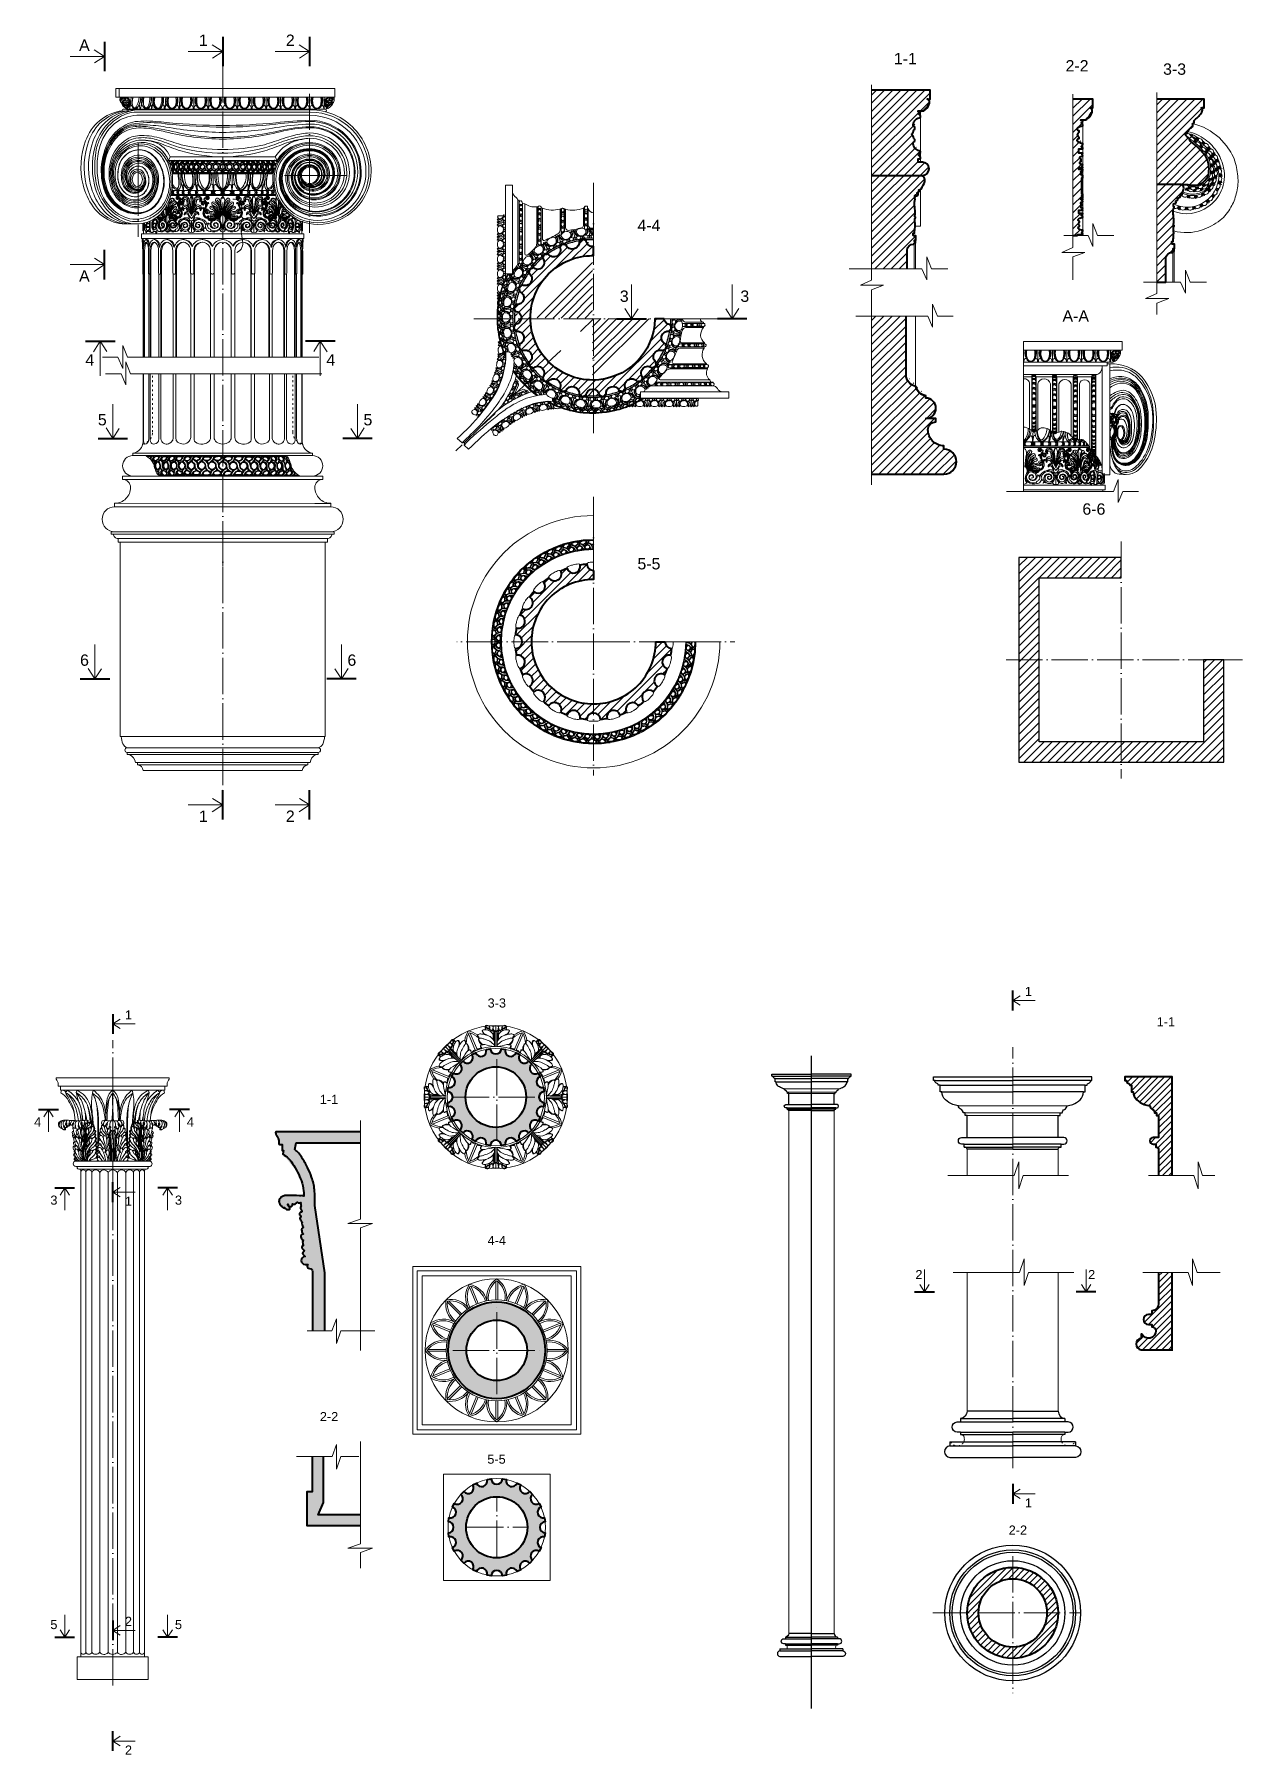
# Model space of a CAD drawing. Header units: millimetres. Extents: x 542654 to 551203, y 315718 to 321804.
# Drawn here: x 547220 to 551203, y 315957 to 321630 of the extents above; entities that cross this region are included whole.
import ezdxf

# ---------------------------------------------------------------- set-up
doc = ezdxf.new("R2010")
doc.units = ezdxf.units.MM
doc.linetypes.add('ACAD_ISO03W100', pattern=[30, 12, -18])
doc.linetypes.add('ACAD_ISO04W100', pattern=[30, 24, -3, 0, -3])
doc.layers.add('cad-block.com', color=250, linetype='Continuous')
doc.styles.get("Standard").update_dxf_attribs({"font": 'arial.ttf'})
pattern_1 = [(45, (-1120502.138, -80414.65), (-13.25825215, 13.25825215), [])]
pattern_2 = [(45, (-1120312.112, -79040.619), (-13.25825215, 13.25825215), [])]
pattern_3 = [(45, (548379.531, 314776.712), (-10.6066, 10.6066), [])]

msp = doc.modelspace()

# ---------------------------------------------------------------- texts
at = {"layer": 'cad-block.com', "color": 18, "lineweight": 15, "true_color": 0x000000}
for s, insert, char_height, width, attachment_point in [('{\\fArial|b0|i0|c204|p34;А}', (547401.8, 321612.9), 37.5, 85.838, 3), ('{\\fArial|b0|i0|c0|p34;1}', (547790.9, 321629.1), 37.5, 85.838, 3), ('{\\fArial|b0|i0|c0|p34;2}', (548077.6, 321629.1), 37.5, 85.838, 3), ('{\\fArial|b0|i0|c0|p34;1-1}', (550053.1, 321568.5), 37.5, 85.838, 1), ('{\\fArial|b0|i0|c0|p34;4-4}', (549207.7, 321018.4), 37.5, 85.838, 1), ('{\\fArial|b0|i0|c204|p34;А}', (547401.8, 320814.3), 37.5, 85.838, 9), ('{\\fArial|b0|i0|c0|p34;3}', (549149.6, 320785), 37.5, 85.838, 1), ('{\\fArial|b0|i0|c0|p34;3}', (549576.1, 320785), 37.5, 85.838, 3), ('{\\fArial|b0|i0|c0|p34;A-A}', (550609, 320719.8), 37.5, 85.838, 1), ('{\\fArial|b0|i0|c0|p34;4}', (547416.7, 320574.6), 37.5, 85.838, 3), ('{\\fArial|b0|i0|c0|p34;4}', (548182, 320574.6), 37.5, 85.838, 1), ('{\\fArial|b0|i0|c0|p34;5}', (547457.9, 320339.8), 37.5, 85.838, 9), ('{\\fArial|b0|i0|c0|p34;5}', (548304.5, 320339.8), 37.5, 85.838, 7), ('{\\fArial|b0|i0|c0|p34;6-6}', (550674.6, 320083.1), 37.5, 85.838, 1), ('{\\fArial|b0|i0|c0|p34;5-5}', (549207.7, 319902.8), 37.5, 85.838, 1), ('{\\fArial|b0|i0|c0|p34;6}', (547399.3, 319546.8), 37.5, 85.838, 9), ('{\\fArial|b0|i0|c0|p34;6}', (548251.6, 319546.8), 37.5, 85.838, 7), ('{\\fArial|b0|i0|c0|p34;1}', (547790.9, 319032.5), 37.5, 85.838, 9), ('{\\fArial|b0|i0|c0|p34;2}', (548077.6, 319032.5), 37.5, 85.838, 9), ('{\\fArial|b0|i0|c0|p34;1}', (550485.2, 318488.5), 30, 239.276, 1), ('{\\fArial|b0|i0|c0|p34;1}', (547518, 318381), 30, 239.276, 7), ('{\\fArial|b0|i0|c0|p34;1-1}', (550980.2, 318358.3), 30, 239.276, 9), ('{\\fArial|b0|i0|c0|p34;4}', (547241.9, 318028), 30, 239.276, 9), ('{\\fArial|b0|i0|c0|p34;4}', (547722, 318028), 30, 239.276, 7), ('{\\fArial|b0|i0|c0|p34;3}', (547295.5, 317769.8), 30, 239.276, 9), ('{\\fArial|b0|i0|c0|p34;3}', (547682.9, 317769.8), 30, 239.276, 7), ('{\\fArial|b0|i0|c0|p34;1}', (547518, 317796.6), 30, 239.276, 1), ('{\\fArial|b0|i0|c0|p34;2}', (550124, 317524.8), 30, 239.276, 7), ('{\\fArial|b0|i0|c0|p34;2}', (550716.8, 317524.8), 30, 239.276, 9), ('{\\fArial|b0|i0|c0|p34;1}', (550485.2, 316771.8), 30, 239.276, 7), ('{\\fArial|b0|i0|c0|p34;2-2}', (550431.7, 316682.1), 30, 239.276, 7), ('{\\fArial|b0|i0|c0|p34;5}', (547295.5, 316400.5), 30, 239.276, 3), ('{\\fArial|b0|i0|c0|p34;2}', (547518, 316381.2), 30, 239.276, 7), ('{\\fArial|b0|i0|c0|p34;5}', (547682.9, 316400.5), 30, 239.276, 1), ('{\\fArial|b0|i0|c0|p34;2}', (547518, 315986.6), 30, 239.276, 1)]:
    msp.add_mtext(s, dxfattribs=dict(at, insert=insert, char_height=char_height, width=width, attachment_point=attachment_point))
at = {"layer": 'cad-block.com', "color": 18, "true_color": 0x000000, "char_height": 37.5, "width": 85.838, "attachment_point": 1}
for s, insert in [('{\\fArial|b0|i0|c0|p34;2-2}', (550619.2, 321544.8)), ('{\\fArial|b0|i0|c0|p34;3-3}', (550940.7, 321533.9))]:
    msp.add_mtext(s, dxfattribs=dict(at, insert=insert))
at = {"layer": 'cad-block.com', "color": 18, "lineweight": 30, "true_color": 0x000000, "char_height": 30, "attachment_point": 1}
for s, insert, width in [('{\\fArial|b0|i0|c0|p34;\\C256;3-3}', (548713.7, 318450.3), 541.955), ('{\\fArial|b0|i0|c0|p34;\\C256;1-1}', (548160.6, 318132.5), 365.692), ('{\\fArial|b0|i0|c0|p34;\\C256;4-4}', (548713.7, 317667.4), 541.955), ('{\\fArial|b0|i0|c0|p34;\\C256;2-2}', (548160.6, 317086.3), 365.692), ('{\\fArial|b0|i0|c0|p34;\\C256;5-5}', (548712.8, 316945.9), 365.692)]:
    msp.add_mtext(s, dxfattribs=dict(at, insert=insert, width=width))

# ---------------------------------------------------------------- blocks, each defined once
blk = doc.blocks.new('AUDIT_I_050208175754-7')
at = {"color": 1, "lineweight": 0, "extrusion": (0, 0, -1)}
blk.add_ellipse((-40.3, 14.4), major_axis=(-9.23, 4.35), ratio=0.612911, start_param=-0.044481, end_param=-0.044423, dxfattribs=at)
blk = doc.blocks.new('AUDIT_I_050208175754-6')
at = {"color": 1, "lineweight": 0, "extrusion": (0, 0, -1)}
blk.add_ellipse((-40.3, 14.4), major_axis=(-9.23, 4.35), ratio=0.612911, start_param=-0.044481, end_param=-0.044423, dxfattribs=at)
blk = doc.blocks.new('AUDIT_I_050208175754-5')
at = {"color": 1, "lineweight": 0, "extrusion": (0, 0, -1)}
blk.add_ellipse((-40.3, 14.4), major_axis=(-9.23, 4.35), ratio=0.612911, start_param=-0.044481, end_param=-0.044423, dxfattribs=at)
blk = doc.blocks.new('AUDIT_I_050208175754-3')
at = {"color": 1, "lineweight": 0, "extrusion": (0, 0, -1)}
blk.add_ellipse((-40.3, 14.4), major_axis=(-9.23, 4.35), ratio=0.612911, start_param=-0.044481, end_param=-0.044423, dxfattribs=at)
blk = doc.blocks.new('AUDIT_I_050208175754-2')
at = {"color": 1, "lineweight": 0, "extrusion": (0, 0, -1)}
blk.add_ellipse((-40.3, 14.4), major_axis=(-9.23, 4.35), ratio=0.612911, start_param=-0.044481, end_param=-0.044423, dxfattribs=at)
blk = doc.blocks.new('AUDIT_I_050208175754-1')
at = {"color": 1, "lineweight": 0, "extrusion": (0, 0, -1)}
blk.add_ellipse((-40.3, 14.4), major_axis=(-9.23, 4.35), ratio=0.612911, start_param=-0.044481, end_param=-0.044423, dxfattribs=at)
blk = doc.blocks.new('AUDIT_I_050208175754-0')
at = {"color": 1, "lineweight": 0, "extrusion": (0, 0, -1)}
blk.add_ellipse((-40.3, 14.4), major_axis=(-9.23, 4.35), ratio=0.612911, start_param=-0.044481, end_param=-0.044423, dxfattribs=at)
blk = doc.blocks.new('AUDIT_I_050208175754-8')
at = {"color": 1, "lineweight": 0, "extrusion": (0, 0, -1)}
blk.add_ellipse((-40.3, 14.4), major_axis=(-9.23, 4.35), ratio=0.612911, start_param=-0.044481, end_param=-0.044423, dxfattribs=at)

# ---------------------------------------------------------------- hatches: boundary and pattern name
at = {"layer": 'cad-block.com', "lineweight": 15, "true_color": 0x000000}
h = msp.add_hatch(dxfattribs=at)
h.set_pattern_fill('ANSI31', color=18, scale=150, style=0)
h.set_pattern_definition(pattern_2)
edge = h.paths.add_edge_path()
edge.add_line((549979.8, 321445.3), (549979.8, 320856.6))
edge.add_line((549979.8, 320856.6), (550096.4, 320856.6))
edge.add_line((550096.4, 320856.6), (550096.4, 320917.2))
edge.add_arc((550118.1, 320916.4), 21.7, 88.7103, 178.0788, ccw=False)
edge.add_arc((550118.7, 320939.3), 1.1, 265.6894, 365.2062)
edge.add_line((550119.8, 320939.4), (550119.8, 320940.7))
edge.add_arc((550121.2, 320940.3), 1.44, 107.5989, 162.4011, ccw=False)
edge.add_arc((550120.2, 320951.5), 9.83, 273.4473, 289.8374)
edge.add_arc((550123.1, 320943.3), 1.19, 286.874, 357.2657)
edge.add_line((550124.3, 320943.3), (550124.3, 320945.5))
edge.add_arc((550123.1, 320945.5), 1.28, 0, 80.1664)
edge.add_line((550123.3, 320946.8), (550121.6, 320946.8))
edge.add_arc((550121.6, 320947.3), 0.518, 183.4437, 266.6819, ccw=False)
edge.add_line((550121.1, 320947.3), (550121.1, 320950.4))
edge.add_arc((550121.3, 320950.4), 0.267, 97.4407, 183.4437, ccw=False)
edge.add_line((550121.3, 320950.7), (550125.5, 320950.7))
edge.add_arc((550125.3, 320951.3), 0.673, 280.0671, 355.847)
edge.add_line((550126, 320951.3), (550126, 320965))
edge.add_arc((550125.3, 320964.9), 0.727, 5.9167, 90)
edge.add_line((550125.3, 320965.6), (550117.7, 320965.6))
edge.add_arc((550117.7, 320966.2), 0.585, 176.754, 270, ccw=False)
edge.add_line((550117.1, 320966.2), (550117.1, 320974.2))
edge.add_arc((550117.3, 320974.1), 0.187, 101.268, 174.5683, ccw=False)
edge.add_line((550117.3, 320974.3), (550121.2, 320974.3))
edge.add_arc((550121.1, 320974.6), 0.259, 281.268, 360.1405)
edge.add_arc((550212.4, 320976.6), 91, 172.249, 181.298, ccw=False)
edge.add_arc((550032.6, 321001.1), 90.4, 352.249, 367.751)
edge.add_arc((550172.9, 321020.2), 51.2, 182.052, 187.751, ccw=False)
edge.add_arc((550131.5, 321018.7), 9.79, 138.1075, 182.052, ccw=False)
edge.add_arc((550123, 321026.4), 1.64, 318.1075, 426.3037)
edge.add_arc((550123.1, 321026.6), 1.4, 66.3037, 91.3481)
edge.add_arc((550123, 321030.8), 2.83, 248.7616, 271.3481, ccw=False)
edge.add_arc((550122.2, 321028.8), 0.7, 142.3174, 248.7616, ccw=False)
edge.add_arc((550118.8, 321031.5), 3.64, 322.3174, 354.2367)
edge.add_arc((550004.1, 321043), 119, 354.2367, 365.7633)
edge.add_arc((549604.9, 321002.8), 520.1, 5.7633, 7.1153)
edge.add_arc((550156.9, 321071.7), 36.1, 156.4503, 187.1153, ccw=False)
edge.add_arc((550135.3, 321094.2), 14.1, 189.55, 215.1446, ccw=False)
edge.add_arc((550120.3, 321094.3), 2.61, 294.8281, 383.8154)
edge.add_arc((550126.3, 321096.7), 3.86, 123.0101, 201.2714, ccw=False)
edge.add_arc((550126.7, 321103.2), 4.07, 231.8677, 413.1718)
edge.add_arc((550115.4, 321117.1), 17.4, 322.1677, 331.1843)
edge.add_arc((550132.2, 321108), 1.66, 81.8536, 156.8604, ccw=False)
edge.add_arc((550133.4, 321116.3), 6.71, 261.8536, 278.1464)
edge.add_arc((550133.3, 321112.8), 3.24, 288.0215, 387.6986)
edge.add_arc((550128.1, 321107.1), 10.8, 41.6465, 48.3535)
edge.add_arc((550136.1, 321116.1), 1.3, 100.5401, 228.3535, ccw=False)
edge.add_line((550135.9, 321117.4), (550138.6, 321117.9))
edge.add_arc((550137.3, 321125), 7.25, 280.5401, 323.1877)
edge.add_arc((550081.8, 321166.5), 76.5, 323.1877, 343.1727)
edge.add_arc((550139.7, 321149.1), 16.1, 342.7876, 422.2715)
edge.add_line((550147.2, 321163.3), (550147.2, 321164.8))
edge.add_arc((550147.2, 321186.6), 21.8, 270, 450)
edge.add_line((550147.2, 321208.3), (550133.4, 321208.3))
edge.add_arc((550133.4, 321209), 0.651, 181.6554, 269.9864, ccw=False)
edge.add_line((550132.7, 321209), (550132.7, 321219.3))
edge.add_arc((550133.2, 321219.3), 0.462, 92.3653, 176.5795, ccw=False)
edge.add_line((550133.2, 321219.8), (550140.8, 321219.8))
edge.add_arc((550140.8, 321220.1), 0.384, 277.6771, 360)
edge.add_arc((550127.2, 321219.6), 14, 2.2478, 58.5121)
edge.add_arc((550124.7, 321244.8), 16.5, 306.3741, 355.9629)
edge.add_arc((550140.7, 321243.6), 0.513, 357.1775, 432.3293)
edge.add_arc((550153.9, 321290.4), 48.1, 235.353, 254.2685, ccw=False)
edge.add_arc((550141.1, 321270.3), 24.3, 183.6275, 233.049, ccw=False)
edge.add_arc((550126.8, 321269.4), 9.93, 119.1651, 183.6275, ccw=False)
edge.add_arc((550121.8, 321278.3), 0.307, 296.5792, 352.3659)
edge.add_line((550122.1, 321278.3), (550122.1, 321283.3))
edge.add_arc((550121.9, 321283.2), 0.186, 10.3563, 54.7871)
edge.add_arc((550127.3, 321292), 10.1, 186.6115, 238.5047, ccw=False)
edge.add_arc((550105.3, 321289.3), 12, 7.2261, 63.7137)
edge.add_arc((550104.5, 321311.5), 12.9, 298.6449, 351.7546)
edge.add_arc((550127.3, 321308.5), 10.1, 121.3734, 173.3884, ccw=False)
edge.add_arc((550122, 321317.2), 0.125, 302.666, 357.2458)
edge.add_line((550122.1, 321317.2), (550122.1, 321323))
edge.add_arc((550121.6, 321322.9), 0.506, 2.2183, 53.9059)
edge.add_arc((550127, 321332.1), 10.1, 176.1195, 239.9208, ccw=False)
edge.add_arc((550140.1, 321331.3), 23.3, 134.2597, 176.4157, ccw=False)
edge.add_arc((550161.5, 321295.9), 64.2, 108.868, 125.826, ccw=False)
edge.add_arc((550140.6, 321357.2), 0.511, 281.85, 334.6578)
edge.add_arc((550139.9, 321357.5), 1.32, 334.6578, 360)
edge.add_arc((550130, 321357.2), 11.2, 1.7446, 66.3653)
edge.add_arc((550127.4, 321381.5), 15.8, 296.9167, 331.2268)
edge.add_arc((550140.5, 321374.1), 0.752, 343.5696, 447.304)
edge.add_line((550140.5, 321374.8), (550132.9, 321374.8))
edge.add_arc((550132.9, 321375), 0.199, 182.511, 262.6326, ccw=False)
edge.add_line((550132.7, 321375), (550132.7, 321377.3))
edge.add_arc((550133, 321377.3), 0.256, 87.9072, 182.511, ccw=False)
edge.add_line((550133, 321377.6), (550148.1, 321377.6))
edge.add_line((550148.1, 321377.6), (550149.2, 321377.6))
edge.add_arc((550161.7, 321249.5), 128.7, 94.4019, 95.5614, ccw=False)
edge.add_arc((550151.8, 321379.4), 1.64, 273.2352, 414.6967)
edge.add_arc((550118.4, 321425.2), 56.1, 307.6638, 334.4503)
edge.add_arc((550154.7, 321407.9), 15.9, 334.4503, 365.0963)
edge.add_arc((550162.7, 321408.6), 7.82, 5.0963, 85.7408)
edge.add_line((550163.3, 321416.4), (550173.2, 321416.4))
edge.add_line((550173.2, 321416.4), (550173.2, 321445.3))
edge.add_line((550173.2, 321445.3), (549979.8, 321445.3))
h = msp.add_hatch(dxfattribs=at)
h.set_pattern_fill('ANSI31', color=18, scale=150, style=0)
h.set_pattern_definition(pattern_1)
edge = h.paths.add_edge_path()
edge.add_arc((550584.4, 320970.1), 74, 357.0052, 360.0549)
edge.add_line((550658.3, 320970.2), (550676, 320970.2))
edge.add_arc((550675.9, 320970.7), 0.533, 276.4144, 371.6571)
edge.add_arc((550669.2, 320968.6), 7.53, 16.807, 69.0946)
edge.add_arc((550665.8, 320984.7), 10.9, 304.375, 353.7082)
edge.add_arc((550693.8, 321089.1), 107, 255.8643, 260.772, ccw=False)
edge.add_arc((550670.2, 320995.4), 10.3, 216.5774, 255.8643, ccw=False)
edge.add_arc((550665.9, 320992.2), 5.05, 96.0633, 216.5774, ccw=False)
edge.add_line((550665.4, 320997.2), (550665.4, 320999.7))
edge.add_arc((550666, 321002.2), 2.54, 181.5394, 256.2705, ccw=False)
edge.add_arc((550660.8, 321002.4), 2.69, 353.8333, 422.5954)
edge.add_arc((550660, 321007.3), 3.2, 307.4693, 360.3092)
edge.add_arc((550666.6, 321007.1), 3.38, 111.8113, 176.0331, ccw=False)
edge.add_line((550665.4, 321010.3), (550665.4, 321012.6))
edge.add_arc((550666.1, 321018), 5.43, 206.3276, 262.6431, ccw=False)
edge.add_arc((550666.1, 321017.3), 5.2, 125.5418, 198.3399, ccw=False)
edge.add_arc((550680.8, 320994.7), 32.1, 97.4954, 123.3899, ccw=False)
edge.add_arc((550666.1, 321023.3), 11, 17.1934, 63.7)
edge.add_arc((550658.5, 321049.9), 20.9, 306.6374, 329.9945)
edge.add_line((550676.6, 321039.4), (550663.4, 321039.4))
edge.add_line((550663.4, 321039.4), (550663.4, 321049.9))
edge.add_line((550663.4, 321049.9), (550676.6, 321049.9))
edge.add_arc((550670.5, 321045.6), 7.52, 35.1729, 70.3104)
edge.add_arc((550670.2, 321058.9), 6.78, 294.1316, 340.3293)
edge.add_arc((550676, 321073.2), 16.7, 259.3363, 272.0976, ccw=False)
edge.add_arc((550673.6, 321061.5), 4.7, 192.7497, 261.1445, ccw=False)
edge.add_arc((550673.6, 321060.5), 4.55, 96.0255, 181.0709, ccw=False)
edge.add_line((550673.1, 321065.1), (550673.1, 321066.3))
edge.add_line((550673.1, 321066.3), (550672.1, 321067.3))
edge.add_line((550672.1, 321067.3), (550673.1, 321068.2))
edge.add_line((550673.1, 321068.2), (550673.1, 321069.4))
edge.add_arc((550675.9, 321078.8), 9.81, 227.6883, 253.6969, ccw=False)
edge.add_arc((550672.5, 321073.1), 3.6, 125.0156, 205.0581, ccw=False)
edge.add_arc((550677.4, 321065.8), 12.4, 93.6773, 123.9301, ccw=False)
edge.add_arc((550671.5, 321076.2), 5.43, 20.7671, 74.11)
edge.add_arc((550671.4, 321086.9), 5.72, 286.5876, 336.0514)
edge.add_line((550676.6, 321084.6), (550669, 321084.6))
edge.add_line((550669, 321084.6), (550669, 321089.8))
edge.add_line((550669, 321089.8), (550676.6, 321089.8))
edge.add_arc((550673.9, 321088.6), 2.96, 23.3027, 71.464)
edge.add_arc((550673.3, 321094.8), 3.67, 293.8564, 332.78)
edge.add_arc((550676.8, 321098.5), 5.37, 227.1397, 267.6101, ccw=False)
edge.add_arc((550673.9, 321094.9), 0.836, 119.314, 203.7992, ccw=False)
edge.add_arc((550677, 321083.3), 12.8, 91.934, 105.8983, ccw=False)
edge.add_arc((550675.4, 321095.5), 1.34, 26.9154, 71.0282)
edge.add_arc((550675.5, 321098.3), 1.57, 283.0557, 314.9978)
edge.add_arc((550680.6, 321137.2), 40.2, 259.7425, 264.3487, ccw=False)
edge.add_arc((550673.7, 321098.1), 0.565, 146.2649, 237.2954, ccw=False)
edge.add_arc((550677.1, 321094.5), 5.48, 94.8955, 134.3319, ccw=False)
edge.add_line((550676.6, 321100), (550676.6, 321102.7))
edge.add_line((550676.6, 321102.7), (550673.1, 321102.7))
edge.add_line((550673.1, 321102.7), (550673.1, 321156.7))
edge.add_line((550673.1, 321156.7), (550676.6, 321156.7))
edge.add_line((550676.6, 321156.7), (550676.6, 321160.1))
edge.add_arc((550673.4, 321159.2), 3.31, 14.6512, 72.0413)
edge.add_arc((550672.4, 321166.5), 4.62, 295.855, 335.4175)
edge.add_arc((550679.3, 321188.1), 23.7, 247.5135, 263.4473, ccw=False)
edge.add_arc((550671.3, 321168.3), 2.26, 151.5759, 242.0536, ccw=False)
edge.add_arc((550676.6, 321164.8), 8.53, 123.0271, 148.0757, ccw=False)
edge.add_arc((550670.7, 321171.3), 1.38, 27.7339, 73.4068)
edge.add_arc((550670.7, 321173.8), 1.26, 287.6591, 344.3243)
edge.add_arc((550675.8, 321180.7), 8.15, 221.3778, 241.326, ccw=False)
edge.add_arc((550670.9, 321176.4), 1.65, 134.3829, 225.6171, ccw=False)
edge.add_arc((550672.6, 321174.6), 4.2, 101.5205, 134.3829, ccw=False)
edge.add_arc((550676.2, 321157.2), 22, 88.9186, 101.5205, ccw=False)
edge.add_arc((550673.1, 321178.3), 3.6, 13.7292, 76.5405)
edge.add_arc((550673.3, 321185.6), 3.81, 279.7747, 330.1328)
edge.add_line((550676.6, 321183.7), (550663.4, 321183.7))
edge.add_line((550663.4, 321183.7), (550663.4, 321190.8))
edge.add_line((550663.4, 321190.8), (550673.1, 321190.8))
edge.add_line((550673.1, 321190.8), (550676.6, 321190.8))
edge.add_arc((550670.3, 321189.2), 6.5, 13.918, 64.0028)
edge.add_arc((550668.7, 321202), 8.26, 302.2432, 342.2673)
edge.add_arc((550678.8, 321222.6), 23.2, 244.9477, 264.4858, ccw=False)
edge.add_arc((550671.3, 321206.4), 5.31, 189.6846, 244.9477, ccw=False)
edge.add_arc((550669.9, 321206), 3.86, 126.2861, 186.995, ccw=False)
edge.add_arc((550702.6, 321149.5), 69.1, 117.5048, 120.4237, ccw=False)
edge.add_line((550670.7, 321210.8), (550670.7, 321212.5))
edge.add_arc((550671.5, 321214.3), 2, 208.3758, 243.7101, ccw=False)
edge.add_arc((550667.7, 321212.2), 2.33, 28.3758, 60.7113)
edge.add_arc((550668.5, 321215.5), 1.29, 286.2289, 346.1025)
edge.add_arc((550671, 321214.9), 1.32, 107.0363, 166.1025, ccw=False)
edge.add_line((550670.7, 321216.1), (550670.7, 321217.8))
edge.add_arc((550700, 321274.1), 63.5, 239.2554, 242.4308, ccw=False)
edge.add_arc((550669.8, 321222.7), 3.82, 172.8276, 234.2274, ccw=False)
edge.add_arc((550671.3, 321222.2), 5.31, 115.0523, 170.3154, ccw=False)
edge.add_arc((550678.8, 321206.1), 23.2, 95.5142, 115.0523, ccw=False)
edge.add_arc((550668.7, 321226.6), 8.26, 17.7327, 57.7568)
edge.add_arc((550670.3, 321239.4), 6.5, 295.9972, 346.082)
edge.add_line((550676.6, 321237.9), (550673.1, 321237.9))
edge.add_line((550673.1, 321237.9), (550663.4, 321237.9))
edge.add_line((550663.4, 321237.9), (550663.4, 321251.9))
edge.add_line((550663.4, 321251.9), (550676.6, 321251.9))
edge.add_arc((550667.7, 321251.9), 8.9, 359.8258, 432.9997)
edge.add_arc((550664.4, 321271.3), 12.3, 298.4635, 350.9265)
edge.add_arc((550678.4, 321300.6), 31.3, 234.3388, 266.6882, ccw=False)
edge.add_arc((550663.9, 321280.3), 6.38, 93.0396, 234.3388, ccw=False)
edge.add_line((550663.5, 321286.7), (550663.5, 321289.9))
edge.add_arc((550666.6, 321295.3), 6.2, 180.8815, 240.125, ccw=False)
edge.add_arc((550656.6, 321295), 3.82, 2.4776, 78.0672)
edge.add_arc((550656.2, 321303.1), 4.5, 285.2369, 356.9823)
edge.add_arc((550666.4, 321302.6), 5.73, 120.3143, 176.9823, ccw=False)
edge.add_line((550663.5, 321307.5), (550663.5, 321311.1))
edge.add_arc((550663.8, 321317.4), 6.37, 126.2443, 267.766, ccw=False)
edge.add_arc((550676.1, 321299.7), 27.9, 89.0291, 125.2148, ccw=False)
edge.add_arc((550664.1, 321327.4), 12.5, 1.3087, 60.2755)
edge.add_arc((550667.4, 321347.1), 9.25, 287.9459, 349.7178)
edge.add_arc((550676.3, 321345.4), 0.257, 354.8535, 448.9509)
edge.add_line((550676.3, 321345.7), (550669.5, 321345.7))
edge.add_arc((550669.6, 321346.2), 0.507, 194.8276, 265.2948, ccw=False)
edge.add_line((550669.1, 321346.1), (550669.1, 321347.8))
edge.add_arc((550669.7, 321347.8), 0.645, 103.0187, 177.6676, ccw=False)
edge.add_line((550669.6, 321348.4), (550684.1, 321348.4))
edge.add_line((550684.1, 321348.4), (550685.3, 321348.4))
edge.add_arc((550697.7, 321220.3), 128.7, 94.4019, 95.5614, ccw=False)
edge.add_arc((550687.8, 321350.3), 1.64, 273.2352, 414.6967)
edge.add_arc((550654.4, 321396), 56.1, 307.6638, 334.4503)
edge.add_arc((550690.7, 321378.7), 15.9, 334.4503, 365.0963)
edge.add_arc((550698.7, 321379.4), 7.82, 5.0963, 85.7408)
edge.add_line((550699.3, 321387.2), (550709.2, 321387.2))
edge.add_line((550709.2, 321387.2), (550709.2, 321416.2))
edge.add_line((550709.2, 321416.2), (550643.6, 321416.2))
edge.add_line((550643.6, 321416.2), (550643.6, 320966.2))
edge.add_line((550643.6, 320966.2), (550658.2, 320966.2))
h = msp.add_hatch(dxfattribs=at)
h.set_pattern_fill('ANSI31', color=18, scale=150, style=0)
h.set_pattern_definition(pattern_1)
edge = h.paths.add_edge_path()
edge.add_line((550919.7, 321416.2), (550919.7, 320812.3))
edge.add_line((550919.7, 320812.3), (550949.2, 320812.3))
edge.add_line((550949.2, 320812.3), (550949.2, 320889.7))
edge.add_arc((550970.9, 320888.9), 21.7, 88.7103, 178.0788, ccw=False)
edge.add_arc((550971.5, 320911.8), 1.1, 265.6894, 365.2062)
edge.add_line((550972.6, 320911.9), (550972.6, 320913.2))
edge.add_arc((550973.9, 320912.8), 1.44, 107.5989, 162.4011, ccw=False)
edge.add_arc((550972.9, 320923.9), 9.83, 273.4473, 289.8374)
edge.add_arc((550975.9, 320915.8), 1.19, 286.874, 357.2657)
edge.add_line((550977.1, 320915.8), (550977.1, 320918))
edge.add_arc((550975.8, 320918), 1.28, 0, 80.1664)
edge.add_line((550976, 320919.3), (550974.3, 320919.3))
edge.add_arc((550974.3, 320919.8), 0.518, 183.4437, 266.6819, ccw=False)
edge.add_line((550973.8, 320919.7), (550973.8, 320922.9))
edge.add_arc((550974.1, 320922.9), 0.267, 97.4407, 183.4437, ccw=False)
edge.add_line((550974.1, 320923.2), (550978.2, 320923.2))
edge.add_arc((550978.1, 320923.8), 0.673, 280.0671, 355.847)
edge.add_line((550978.8, 320923.8), (550978.8, 320937.5))
edge.add_arc((550978.1, 320937.4), 0.727, 5.9167, 90)
edge.add_line((550978.1, 320938.1), (550970.5, 320938.1))
edge.add_arc((550970.5, 320938.7), 0.585, 176.754, 270, ccw=False)
edge.add_line((550969.9, 320938.7), (550969.9, 320946.6))
edge.add_arc((550970.1, 320946.6), 0.187, 101.268, 174.5683, ccw=False)
edge.add_line((550970.1, 320946.8), (550973.9, 320946.8))
edge.add_arc((550973.9, 320947.1), 0.259, 281.268, 360.1405)
edge.add_arc((551065.1, 320949.1), 91, 172.249, 181.298, ccw=False)
edge.add_arc((550885.3, 320973.6), 90.4, 352.249, 367.751)
edge.add_arc((551025.6, 320992.7), 51.2, 182.052, 187.751, ccw=False)
edge.add_arc((550984.3, 320991.2), 9.79, 138.1075, 182.052, ccw=False)
edge.add_arc((550975.8, 320998.8), 1.64, 318.1075, 426.3037)
edge.add_arc((550975.9, 320999.1), 1.4, 66.3037, 91.3481)
edge.add_arc((550975.8, 321003.3), 2.83, 248.7616, 271.3481, ccw=False)
edge.add_arc((550975, 321001.3), 0.7, 142.3174, 248.7616, ccw=False)
edge.add_arc((550971.6, 321004), 3.64, 322.3174, 354.2367)
edge.add_arc((550856.8, 321015.5), 119, 354.2367, 365.7633)
edge.add_arc((550457.7, 320975.3), 520.1, 5.7633, 7.1153)
edge.add_arc((551010.8, 321044.1), 37.3, 154.6369, 186.8751, ccw=False)
edge.add_arc((550975.5, 321060.7), 1.75, 341.1852, 456.5524)
edge.add_arc((550947.8, 321066.1), 27.7, 352.4888, 363.6141)
edge.add_arc((550979.1, 321069.2), 3.86, 123.0101, 201.2714, ccw=False)
edge.add_arc((550979.5, 321075.6), 4.07, 231.8677, 413.1718)
edge.add_arc((550968.2, 321089.6), 17.4, 322.1677, 331.1843)
edge.add_arc((550984.9, 321080.5), 1.66, 81.8536, 156.8604, ccw=False)
edge.add_arc((550986.1, 321088.8), 6.71, 261.8536, 278.1464)
edge.add_arc((550986.1, 321085.3), 3.24, 288.0215, 387.6986)
edge.add_arc((550980.8, 321079.6), 10.8, 41.6465, 48.3535)
edge.add_arc((550988.9, 321088.6), 1.3, 100.5401, 228.3535, ccw=False)
edge.add_line((550988.7, 321089.9), (550991.4, 321090.4))
edge.add_arc((550990, 321097.5), 7.25, 280.5401, 323.1877)
edge.add_arc((550934.6, 321139), 76.5, 323.1877, 343.1727)
edge.add_arc((550992.5, 321121.6), 16.1, 342.7876, 416.4604)
edge.add_line((551001.3, 321135), (551022.6, 321135))
edge.add_arc((551040.9, 321189.5), 57.4, 251.4673, 285.1781)
edge.add_arc((551041.5, 321184.3), 52.3, 285.9791, 324.9665)
edge.add_arc((551050.1, 321178.3), 41.8, 324.9665, 362.566)
edge.add_arc((551003.2, 321186.3), 88.9, 356.0446, 370.9846)
edge.add_arc((551014.5, 321186.9), 77.7, 12.1262, 39.2512)
edge.add_arc((550885, 321076.7), 247.7, 40.0354, 53.3432)
edge.add_arc((551043.3, 321290), 17.9, 210.2202, 234.2632, ccw=False)
edge.add_arc((551035.9, 321284.3), 8.69, 167.0626, 202.2323, ccw=False)
edge.add_arc((551068, 321343.1), 69.9, 217.288, 234.4726, ccw=False)
edge.add_arc((551019.7, 321293.6), 10.2, 79.4002, 135.3652, ccw=False)
edge.add_arc((551035.8, 321304.8), 14.3, 160.3988, 184.6246, ccw=False)
edge.add_arc((551045.9, 321300.4), 25.2, 117.245, 158.6173, ccw=False)
edge.add_arc((551030.3, 321330.5), 8.61, 297.245, 398.5326)
edge.add_arc((551037.9, 321341.3), 5.49, 261.0642, 403.1645)
edge.add_arc((550948.4, 321463.8), 151.2, 308.2405, 321.5229)
edge.add_arc((551047.6, 321382.1), 22.8, 326.8494, 361.8507)
edge.add_arc((551065.9, 321382.7), 4.5, 1.8507, 90)
edge.add_line((551065.9, 321387.2), (551075.8, 321387.2))
edge.add_line((551075.8, 321387.2), (551075.8, 321416.2))
edge.add_line((551075.8, 321416.2), (550919.7, 321416.2))
at = {"layer": 'cad-block.com', "true_color": 0x000000}
h = msp.add_hatch(dxfattribs=at)
h.set_pattern_fill('ANSI31', color=18, scale=150, style=0)
h.set_pattern_definition([(45, (-1130289.928, -83054.9), (-13.25825215, 13.25825215), [])])
edge = h.paths.add_edge_path()
edge.add_line((549295.4, 320691.5), (549265, 320691.5))
edge.add_arc((549060, 320694.9), 205.1, 269.9994, 359.0543, ccw=False)
edge.add_arc((549060, 320694.9), 205.1, 180, 270.0006, ccw=False)
edge.add_arc((549060, 320694.9), 205.1, 89.9994, 180, ccw=False)
edge.add_arc((549060, 320694.9), 205.1, 89.1314, 90.0006, ccw=False)
edge.add_line((549063.1, 320900), (549063.1, 320930.2))
edge.add_arc((549060, 320952.6), 22.5, 270, 277.9408, ccw=False)
edge.add_arc((549060, 320952.6), 22.5, 182.5066, 270, ccw=False)
edge.add_arc((549060, 320694.9), 257.7, 95.0131, 95.8457)
edge.add_arc((549027, 320945.4), 8.9, 40.7936, 154.2074)
edge.add_arc((549060, 320694.9), 257.7, 99.1553, 99.9308)
edge.add_arc((548993.5, 320943.8), 22.5, -162.6737, 12.5624, ccw=False)
edge.add_arc((549060, 320694.9), 257.7, 109.958, 110.8457)
edge.add_arc((548963.3, 320928.3), 8.9, 55.7936, 169.2074)
edge.add_arc((549060, 320694.9), 257.7, 114.1553, 114.904)
edge.add_arc((548931.4, 320918.4), 22.5, -147.236, 27.0672, ccw=False)
edge.add_arc((549060, 320694.9), 257.7, 124.9273, 125.8457)
edge.add_arc((548906.1, 320895.4), 8.9, 70.7936, 184.2074)
edge.add_arc((549060, 320694.9), 257.7, 129.1553, 129.9719)
edge.add_arc((548877.8, 320877.1), 22.5, -132.5084, 42.4785, ccw=False)
edge.add_arc((549060, 320694.9), 257.7, 139.9981, 140.8457)
edge.add_arc((548859.5, 320848.7), 8.9, 85.7936, 199.2074)
edge.add_arc((549059.9, 320694.9), 257.7, 144.1553, 144.9882)
edge.add_arc((548837.2, 320823.5), 22.5, -118.5291, 58.5379, ccw=False)
edge.add_arc((549060, 320694.9), 257.7, 155.0207, 155.8457)
edge.add_arc((548826.5, 320791.6), 8.9, 100.7936, 214.2074)
edge.add_arc((549060, 320694.9), 257.7, 159.1553, 160.0384)
edge.add_arc((548811.1, 320761.3), 22.5, -102.5974, 72.7016, ccw=False)
edge.add_arc((549059.3, 320695), 257, 170.0647, 170.8467)
edge.add_arc((548809.4, 320727.9), 8.9, 115.7936, 229.2074)
edge.add_arc((549060, 320694.9), 257.7, 174.1553, 174.9869)
edge.add_arc((548801.3, 320692.9), 24.6, 4.6081, 85.4152, ccw=False)
edge.add_arc((548801.3, 320696.9), 24.6, 274.5848, 355.3919, ccw=False)
edge.add_arc((549060, 320694.9), 257.7, 185.0131, 185.8447)
edge.add_arc((548809.4, 320661.9), 8.9, 130.7926, 244.2064)
edge.add_arc((549059.3, 320694.8), 257, 189.1533, 189.9353)
edge.add_arc((548811.1, 320628.4), 22.5, -72.7016, 102.5974, ccw=False)
edge.add_arc((549060, 320694.9), 257.7, 199.9616, 200.8447)
edge.add_arc((548826.5, 320598.2), 8.9, 145.7926, 259.2064)
edge.add_arc((549060, 320694.9), 257.7, 204.1543, 204.9793)
edge.add_arc((548837.2, 320566.3), 22.5, -58.5379, 118.5291, ccw=False)
edge.add_arc((549059.9, 320694.9), 257.7, 215.0118, 215.8447)
edge.add_arc((548859.5, 320541.1), 8.9, 160.7926, 274.2064)
edge.add_arc((549060, 320694.9), 257.7, 219.1543, 220.0019)
edge.add_arc((548877.8, 320512.6), 22.5, -42.4785, 132.5084, ccw=False)
edge.add_arc((549060, 320694.9), 257.7, 230.0281, 230.8447)
edge.add_arc((548906.1, 320494.4), 8.9, 175.7926, 289.2064)
edge.add_arc((549060, 320694.9), 257.7, 234.1543, 235.0727)
edge.add_arc((548931.4, 320471.4), 22.5, -27.0672, 147.236, ccw=False)
edge.add_arc((549060, 320694.9), 257.7, 245.096, 245.8447)
edge.add_arc((548963.3, 320461.5), 8.9, 190.7926, 304.2064)
edge.add_arc((549060, 320694.9), 257.7, 249.1543, 250.042)
edge.add_arc((548993.5, 320446), 22.5, -12.5624, 162.6737, ccw=False)
edge.add_arc((549060, 320694.9), 257.7, 260.0692, 260.8447)
edge.add_arc((549027, 320444.4), 8.9, 205.7926, 319.2064)
edge.add_arc((549060, 320694.9), 257.7, 264.1543, 264.9869)
edge.add_arc((549060, 320437.2), 22.5, 90, 177.4934, ccw=False)
edge.add_arc((549060, 320437.2), 22.5, 2.5066, 90, ccw=False)
edge.add_arc((549060, 320694.9), 257.7, 275.0131, 275.8457)
edge.add_arc((549092.9, 320444.4), 8.9, 220.7936, 334.2074)
edge.add_arc((549060, 320694.9), 257.7, 279.1553, 279.9308)
edge.add_arc((549126.4, 320446), 22.5, 17.3263, 192.5624, ccw=False)
edge.add_arc((549060, 320694.9), 257.7, 289.958, 290.8457)
edge.add_arc((549156.7, 320461.5), 8.9, 235.7936, 349.2074)
edge.add_arc((549060, 320694.9), 257.7, 294.1553, 294.904)
edge.add_arc((549188.5, 320471.4), 22.5, 32.764, 207.0672, ccw=False)
edge.add_arc((549060, 320694.9), 257.7, 304.9273, 305.8457)
edge.add_arc((549213.8, 320494.4), 8.9, 250.7936, 364.2074)
edge.add_arc((549060, 320694.9), 257.7, 309.1553, 309.9719)
edge.add_arc((549242.1, 320512.6), 22.5, 47.4916, 222.4785, ccw=False)
edge.add_arc((549060, 320694.9), 257.7, 319.9981, 320.8457)
edge.add_arc((549260.4, 320541.1), 8.9, 265.7936, 379.2074)
edge.add_arc((549060, 320694.9), 257.7, 324.1553, 324.9882)
edge.add_arc((549282.8, 320566.3), 22.5, 61.4709, 238.5379, ccw=False)
edge.add_arc((549060, 320694.9), 257.7, 335.0207, 335.8457)
edge.add_arc((549293.4, 320598.2), 8.9, 280.7936, 394.2074)
edge.add_arc((549060, 320694.9), 257.7, 339.1553, 340.0384)
edge.add_arc((549308.9, 320628.4), 22.5, 77.4026, 252.7016, ccw=False)
edge.add_arc((549060.6, 320694.8), 257, 350.0647, 350.8467)
edge.add_arc((549310.5, 320661.9), 8.9, 295.7936, 409.2074)
edge.add_arc((549060, 320694.9), 257.7, 354.1553, 354.9869)
edge.add_arc((549318.7, 320697.1), 24.8, 192.9614, 265.2257, ccw=False)
at = {"layer": 'cad-block.com', "lineweight": 15, "true_color": 0x000000}
h = msp.add_hatch(dxfattribs=at)
h.set_pattern_fill('ANSI31', color=18, scale=150, style=0)
h.set_pattern_definition(pattern_2)
edge = h.paths.add_edge_path()
edge.add_line((550093.2, 320700.6), (549979.8, 320700.6))
edge.add_line((549979.8, 320700.6), (549979.8, 320179.3))
edge.add_line((549979.8, 320179.3), (550218.1, 320179.3))
edge.add_arc((550218.1, 320220.5), 41.2, 270, 450)
edge.add_line((550218.1, 320261.8), (550218.1, 320273))
edge.add_arc((550218.1, 320325.5), 52.5, 180, 270, ccw=False)
edge.add_arc((550191.8, 320325.5), 26.2, 90, 180, ccw=False)
edge.add_line((550191.8, 320351.8), (550191.8, 320363))
edge.add_line((550191.8, 320363), (550158.1, 320363))
edge.add_arc((550158.1, 320396.8), 33.8, 270, 450)
edge.add_line((550158.1, 320430.5), (550158.1, 320438))
edge.add_arc((550164.2, 320477.4), 39.8, 192.6153, 261.2319, ccw=False)
edge.add_arc((550133.5, 320508.1), 40.3, 180.535, 258.2773, ccw=False)
edge.add_line((550093.2, 320507.7), (550093.2, 320700.6))
h = msp.add_hatch(dxfattribs=at)
h.set_pattern_fill('ANSI31', color=18, scale=150, style=0)
h.set_pattern_definition([(45, (-1130328.598, -83563.733), (-13.25825215, 13.25825215), [])])
h.paths.add_polyline_path([(551073.4, 319567.5), (551073.4, 319297), (550802.9, 319297), (550532.4, 319297), (550532.4, 319567.5), (550532.4, 319837.9), (550802.9, 319837.9), (550802.9, 319905), (550465.4, 319905), (550465.4, 319567.5), (550465.4, 319230), (550802.9, 319230), (551140.4, 319230), (551140.4, 319567.5)])
at = {"layer": 'cad-block.com', "true_color": 0x000000}
h = msp.add_hatch(dxfattribs=at)
h.set_pattern_fill('ANSI31', color=18, scale=150, style=0)
h.set_pattern_definition([(45, (-1130289.928, -83077.777), (-13.25825215, 13.25825215), [])])
edge = h.paths.add_edge_path()
edge.add_line((549063.1, 319861.9), (549063.1, 319831.9))
edge.add_arc((549063.1, 319626.8), 205.1, 90, 180)
edge.add_arc((549063.1, 319626.8), 205.1, 180, 270)
edge.add_arc((549063.1, 319626.8), 205.1, 270, 360)
edge.add_line((549268.2, 319626.8), (549298.2, 319626.8))
edge.add_arc((549320.7, 319626.8), 22.5, 180, 267.4934)
edge.add_arc((549060.2, 319627.1), 260.5, 350.0929, 354.9598, ccw=False)
edge.add_arc((549312, 319560.3), 22.5, 77.4026, 252.7016)
edge.add_arc((549059.8, 319628.1), 261.2, 335.0549, 340.0042, ccw=False)
edge.add_arc((549285.9, 319498.2), 22.5, 61.4709, 238.5379)
edge.add_arc((549063.3, 319626.6), 257.4, 319.9958, 324.9905, ccw=False)
edge.add_arc((549245.2, 319444.5), 22.5, 47.4916, 222.4785)
edge.add_arc((549063.1, 319626.8), 257.7, 304.9273, 309.9719, ccw=False)
edge.add_arc((549191.6, 319403.3), 22.5, 32.764, 207.0672)
edge.add_arc((549063.1, 319626.8), 257.7, 289.958, 294.9039, ccw=False)
edge.add_arc((549129.5, 319377.9), 22.5, 17.3263, 192.5624)
edge.add_arc((549063.1, 319626.8), 257.7, 275.0131, 279.9308, ccw=False)
edge.add_arc((549063.1, 319369.1), 22.5, 2.5066, 90)
edge.add_arc((549063.1, 319369.1), 22.5, 90, 177.4934)
edge.add_arc((549063.1, 319626.8), 257.7, 260.0692, 264.9869, ccw=False)
edge.add_arc((548996.6, 319377.9), 22.5, 347.4376, 522.6737)
edge.add_arc((549063.1, 319626.8), 257.7, 245.0961, 250.042, ccw=False)
edge.add_arc((548934.5, 319403.3), 22.5, 332.9328, 507.236)
edge.add_arc((549063.1, 319626.8), 257.7, 230.0281, 235.0727, ccw=False)
edge.add_arc((548880.9, 319444.5), 22.5, 317.5215, 492.5084)
edge.add_arc((549062.9, 319626.6), 257.4, 215.0095, 220.0042, ccw=False)
edge.add_arc((548840.3, 319498.2), 22.5, 301.4621, 478.5291)
edge.add_arc((549066.4, 319628.1), 261.2, 199.9958, 204.9451, ccw=False)
edge.add_arc((548814.2, 319560.3), 22.5, 287.2984, 462.5974)
edge.add_arc((549065.9, 319627.1), 260.5, 185.0402, 189.9071, ccw=False)
edge.add_arc((548805.4, 319626.8), 22.5, 272.5066, 360)
edge.add_arc((548805.4, 319626.8), 22.5, 0, 87.4934)
edge.add_arc((549065.9, 319626.4), 260.5, 170.0929, 174.9598, ccw=False)
edge.add_arc((548814.2, 319693.2), 22.5, 257.4026, 432.7016)
edge.add_arc((549066.4, 319625.4), 261.2, 155.0549, 160.0042, ccw=False)
edge.add_arc((548840.3, 319755.4), 22.5, 241.4709, 418.5379)
edge.add_arc((549062.9, 319626.9), 257.4, 139.9958, 144.9905, ccw=False)
edge.add_arc((548880.9, 319809), 22.5, 227.4916, 402.4785)
edge.add_arc((549063.1, 319626.8), 257.7, 124.9273, 129.9719, ccw=False)
edge.add_arc((548934.5, 319850.2), 22.5, 212.764, 387.0672)
edge.add_arc((549063.1, 319626.8), 257.7, 109.958, 114.9039, ccw=False)
edge.add_arc((548996.6, 319875.7), 22.5, 197.3263, 372.5624)
edge.add_arc((549063.1, 319626.8), 257.7, 95.0131, 99.9308, ccw=False)
edge.add_arc((549063.1, 319884.4), 22.5, 182.5066, 270)
at = {"layer": 'cad-block.com', "lineweight": 0, "true_color": 0x000000}
h = msp.add_hatch(color=18, dxfattribs=at)
h.set_gradient(color2=(26, 26, 26), one_color=1, tint=0.1)
h.paths.add_polyline_path([(548819.6, 318265), (548807.7, 318271.1, -0.943989), (548772.5, 318282.5), (548759.3, 318284.6, -0.943989), (548722.3, 318284.6), (548709, 318282.5, -0.943989), (548673.9, 318271.1), (548661.9, 318265, -0.943988), (548632, 318243.3), (548622.5, 318233.7, -0.943988), (548600.8, 318203.9), (548594.7, 318191.9, -0.943986), (548583.3, 318156.7), (548581.2, 318143.5, -0.943988), (548581.2, 318106.5), (548583.3, 318093.2, -0.943987), (548594.7, 318058.1), (548600.8, 318046.1, -0.943983), (548622.5, 318016.2), (548632, 318006.7, -0.943983), (548661.9, 317985), (548673.9, 317978.9, -0.943986), (548709, 317967.5), (548722.3, 317965.4, -0.943989), (548759.3, 317965.4), (548772.5, 317967.5, -0.943986), (548807.7, 317978.9), (548819.6, 317985, -0.943984), (548849.5, 318006.7), (548859, 318016.2, -0.943989), (548880.8, 318046.1), (548886.9, 318058.1, -0.943988), (548898.3, 318093.2), (548900.4, 318106.5, -0.943988), (548900.4, 318143.5), (548898.3, 318156.7, -0.943989), (548886.9, 318191.9), (548880.8, 318203.9, -0.943989), (548859, 318233.7), (548849.5, 318243.3, -0.943989)])
h.paths.add_polyline_path([(548840.5, 318125, -1), (548641, 318125, -1)], flags=16)
at = {"layer": 'cad-block.com', "true_color": 0x000000}
h = msp.add_hatch(dxfattribs=at)
h.set_pattern_fill('ANSI31', color=18, scale=120, style=0)
h.set_pattern_definition(pattern_3)
edge = h.paths.add_edge_path()
edge.add_line((550926, 317866), (550970.7, 317866))
edge.add_line((550970.7, 317866), (550970.7, 318191.3))
edge.add_line((550970.7, 318191.3), (550814.9, 318191.3))
edge.add_line((550814.9, 318191.3), (550814.9, 318179.4))
edge.add_line((550814.9, 318179.4), (550819.5, 318179.4))
edge.add_arc((550827.3, 318178.8), 7.81, 176.2785, 254.4566)
edge.add_arc((550822.1, 318163.4), 8.49, 2.8264, 68.6184, ccw=False)
edge.add_line((550830.6, 318163.8), (550836.8, 318163.8))
edge.add_line((550836.8, 318163.8), (550836.8, 318141.8))
edge.add_line((550836.8, 318141.8), (550842.1, 318141.8))
edge.add_arc((550881.4, 318144.6), 39.4, 184.199, 226.003)
edge.add_arc((550914.7, 318185.8), 92.2, 228.8764, 246.7095)
edge.add_arc((550901.5, 318155.1), 58.8, 246.7116, 265.4222)
edge.add_arc((550911.7, 318098.1), 15, 186.3728, 246.8853)
edge.add_arc((550901.3, 318073.8), 11.5, -1.5638, 66.8853, ccw=False)
edge.add_line((550912.7, 318073.5), (550919.1, 318073.5))
edge.add_line((550919.1, 318073.5), (550919.1, 318064.2))
edge.add_line((550919.1, 318064.2), (550926, 318064.2))
edge.add_line((550926, 318064.2), (550926, 317991.3))
edge.add_line((550926, 317991.3), (550907.4, 317991.3))
edge.add_arc((550907.4, 317980.7), 10.6, 90, 270)
edge.add_line((550907.4, 317970.1), (550916.2, 317970.1))
edge.add_line((550916.2, 317970.1), (550916.2, 317960.4))
edge.add_arc((550917, 317951.2), 9.2, 13.0382, 95.2048, ccw=False)
edge.add_line((550926, 317953.3), (550926, 317866))
at = {"layer": 'cad-block.com', "lineweight": 0, "true_color": 0x000000}
h = msp.add_hatch(color=18, dxfattribs=at)
h.set_gradient(color2=(26, 26, 26), one_color=1, tint=0.1)
edge = h.paths.add_edge_path()
edge.add_line((548136.6, 317354.3), (548176.7, 317354.3))
edge.add_line((548176.7, 317354.3), (548176.7, 317450.6))
edge.add_line((548176.7, 317450.6), (548176.7, 317545.4))
edge.add_line((548176.7, 317545.4), (548144, 317767.6))
edge.add_arc((547802, 317785.6), 342.5, 356.9935, 365.6982)
edge.add_arc((547979.6, 317804.7), 163.9, 5.193, 19.9774)
edge.add_arc((547891.3, 317775.1), 257, 19.4677, 27.3784)
edge.add_arc((547783.7, 317725.5), 375.3, 26.5474, 32.2203)
edge.add_arc((547997.3, 317860.1), 122.9, 32.2203, 48.6249)
edge.add_line((548078.5, 317952.3), (548083, 317974.3))
edge.add_line((548083, 317974.3), (548294.6, 317974.3))
edge.add_line((548294.6, 317974.3), (548294.6, 318010.3))
edge.add_line((548294.6, 318010.3), (548015.2, 318010.3))
edge.add_arc((548027.1, 318007.1), 12.3, 164.6845, 220.1249)
edge.add_arc((547991.9, 317977.4), 33.6, 12.9333, 40.1249, ccw=False)
edge.add_arc((547991.9, 317977.4), 33.6, -8.6935, 12.9333, ccw=False)
edge.add_arc((548028, 317971.9), 2.86, 171.3065, 270)
edge.add_line((548028, 317969), (548036.2, 317969))
edge.add_line((548036.2, 317969), (548036.2, 317949))
edge.add_line((548036.2, 317949), (548041.1, 317949))
edge.add_line((548041.1, 317949), (548038.6, 317936.6))
edge.add_arc((547997.3, 317860.1), 86.9, 32.2203, 61.6171, ccw=False)
edge.add_arc((547783.7, 317725.5), 339.3, 26.5028, 32.2203, ccw=False)
edge.add_arc((547891.3, 317775.1), 221, 19.4252, 27.4452, ccw=False)
edge.add_arc((547979.6, 317804.7), 127.9, 5.1243, 20.0474, ccw=False)
edge.add_arc((547802, 317785.6), 306.5, 2.4317, 5.7289, ccw=False)
edge.add_arc((548114.4, 317845.3), 47.1, 254.9934, 262.423, ccw=False)
edge.add_arc((548100.8, 317794.4), 5.5, 75.4702, 96.3321)
edge.add_arc((548060.8, 318155.4), 357.7, 275.8578, 276.3321, ccw=False)
edge.add_arc((548097.6, 317796.8), 2.85, 95.8578, 111.7609)
edge.add_arc((548093.9, 317790.6), 9.17, 73.1831, 93.3229)
edge.add_line((548093.3, 317799.8), (548083.4, 317800.4))
edge.add_line((548083.4, 317800.4), (548071.5, 317800.8))
edge.add_line((548071.5, 317800.8), (548059.9, 317800.8))
edge.add_line((548059.9, 317800.8), (548053.9, 317800.7))
edge.add_line((548053.9, 317800.7), (548048.5, 317800.4))
edge.add_arc((548049.6, 317773.6), 26.7, 92.2635, 117.6384)
edge.add_arc((548046.7, 317779.1), 20.5, 117.6384, 141.6566)
edge.add_arc((548048.3, 317777.2), 22.9, 140.3886, 157.8387)
edge.add_arc((548039.3, 317780.6), 13.4, 156.5707, 176.4649)
edge.add_arc((548041.7, 317780.4), 15.8, 176.4649, 197.5829)
edge.add_arc((548046.3, 317781.9), 20.7, 197.5829, 208.9782)
edge.add_arc((548063.7, 317791.5), 40.5, 208.9782, 213.809)
edge.add_arc((548045.4, 317779.3), 18.5, 213.809, 222.1159)
edge.add_line((548031.7, 317766.9), (548032.7, 317767.5))
edge.add_arc((548047.8, 317776.6), 17.7, 211.0757, 247.9508)
edge.add_arc((548041.8, 317761.7), 1.61, 247.9508, 307.5167)
edge.add_line((548042.8, 317760.4), (548043.7, 317761.1))
edge.add_arc((548061.1, 317773.2), 21.2, 214.8773, 237.364)
edge.add_arc((548057, 317766.8), 13.6, 237.364, 247.3791)
edge.add_arc((548053.7, 317758.4), 4.54, 244.5007, 262.9289)
edge.add_arc((548053.6, 317756.3), 2.45, 260.0505, 281.8408)
edge.add_line((548054.1, 317753.9), (548058, 317753.8))
edge.add_line((548058, 317753.8), (548058.5, 317753.8))
edge.add_arc((548058, 317757.4), 3.59, 277.1675, 313.08)
edge.add_arc((548058, 317757.4), 3.59, 313.08, 360.9996)
edge.add_arc((548051.6, 317757.2), 9.97, 1.4387, 25.9733)
edge.add_arc((548051.5, 317756.9), 10.3, 26.9811, 44.3991)
edge.add_arc((548068.8, 317775.2), 15, 217.0024, 228.0762, ccw=False)
edge.add_arc((548067.9, 317774.4), 13.8, 207.1869, 216.7465, ccw=False)
edge.add_arc((548064.7, 317772.9), 10.2, 198.2783, 207.8051, ccw=False)
edge.add_arc((548057.4, 317770.3), 2.54, 149.704, 193.9436, ccw=False)
edge.add_arc((548004.4, 317749.3), 55.5, 19.5927, 23.6445, ccw=False)
edge.add_arc((548064.4, 317770.3), 8.12, 196.8567, 207.719)
edge.add_arc((548061.1, 317768.7), 4.45, 209.8748, 236.5577)
edge.add_arc((548061.2, 317768.9), 4.57, 236.8042, 272.5185)
edge.add_line((548061.4, 317764.3), (548065.4, 317764.2))
edge.add_arc((548065.6, 317768.6), 4.38, 267.553, 325.7939)
edge.add_arc((548063.8, 317770.2), 6.73, 322.9534, 365.1193)
edge.add_arc((548063.4, 317770.1), 7.14, 5.3988, 23.7557)
edge.add_arc((548072.8, 317776.4), 4.43, 230.3417, 269.9993)
edge.add_line((548072.8, 317772), (548077.9, 317772))
edge.add_arc((548077.2, 317776.3), 4.43, 278.997, 317.3785)
edge.add_arc((548077.2, 317776.3), 4.43, 317.3785, 340.9503)
edge.add_arc((548096.2, 317761.8), 19.7, 123.3577, 138.4701, ccw=False)
edge.add_arc((548089, 317766.5), 12.3, 98.07, 107.2251, ccw=False)
edge.add_arc((548091.7, 317781), 5.02, 207.1832, 268.9191)
edge.add_arc((548093.4, 317871.5), 95.5, 268.9191, 271.0596)
edge.add_arc((548095.1, 317779.9), 3.89, 271.0596, 314.7828)
edge.add_arc((548113.8, 317772.8), 16.5, 164.768, 187.3616)
edge.add_arc((548114, 317772.8), 16.7, 187.3616, 204.2666)
edge.add_arc((548104.2, 317761), 7.38, 138.1624, 178.372)
edge.add_arc((548115, 317760.7), 18.2, 178.372, 186.0071)
edge.add_arc((548104.3, 317759.6), 7.41, 186.0071, 210.3996)
edge.add_arc((548068.8, 317738.7), 33.8, 25.5183, 30.3996, ccw=False)
edge.add_arc((548077.2, 317742.8), 24.4, 17.665, 25.5183, ccw=False)
edge.add_arc((548047.3, 317733.2), 55.8, 16.4256, 17.665, ccw=False)
edge.add_arc((548085.6, 317744.5), 15.9, 13.7968, 16.4256, ccw=False)
edge.add_arc((548846.5, 317931.4), 767.6, 193.7968, 193.839)
edge.add_arc((548099.9, 317747.4), 1.34, -24.3505, 13.839, ccw=False)
edge.add_arc((548098, 317748.3), 3.43, 313.2263, 335.6495, ccw=False)
edge.add_arc((548099.3, 317746.8), 1.43, 270.3206, 313.2263, ccw=False)
edge.add_arc((548099.3, 317750), 4.57, 255.2778, 270.3206, ccw=False)
edge.add_arc((548098.2, 317740.8), 4.78, 90, 128.1094)
edge.add_arc((548098.3, 317740.7), 4.93, 128.1094, 166.8219)
edge.add_arc((548099.3, 317739.9), 6.14, 161.9623, 187.3707)
edge.add_arc((548099.3, 317739.9), 6.14, 187.3707, 209.0445)
edge.add_arc((548099.3, 317739.9), 6.14, 209.0445, 230.2071)
edge.add_arc((548093.8, 317731), 4.45, 35.4327, 69.3418, ccw=False)
edge.add_arc((548093.8, 317731), 4.45, 12.6591, 35.4327, ccw=False)
edge.add_arc((548093.8, 317731), 4.45, -22.0499, 12.6591, ccw=False)
edge.add_arc((548100, 317724.6), 5.17, 113.2266, 180)
edge.add_arc((548105.7, 317725.2), 11, 183.1325, 211.9355)
edge.add_arc((548136.8, 317744.3), 47.4, 211.7194, 222.7639)
edge.add_arc((548120.3, 317708), 18.7, 167.4447, 217.7359)
edge.add_arc((548104.3, 317695.7), 1.45, -78.0334, 38.4339, ccw=False)
edge.add_arc((548107.3, 317687.8), 6.97, 112.9301, 181.3727)
edge.add_arc((548142.5, 317691.5), 42.3, 185.1486, 195.4942)
edge.add_arc((548114.1, 317684), 13, 197.219, 223.0878)
edge.add_arc((548113.7, 317683.6), 12.4, 223.0183, 228.7059)
edge.add_arc((548104.9, 317673.6), 0.962, -99.9628, 47.0583, ccw=False)
edge.add_arc((548103.8, 317667.6), 5.04, 80.0372, 115.6082)
edge.add_arc((548103.8, 317667.6), 5.04, 115.6082, 151.1793)
edge.add_arc((548108.3, 317665.2), 10.1, 151.1793, 187.5627)
edge.add_arc((548112.5, 317666.1), 14.5, 188.9897, 245.8066)
edge.add_arc((548110.1, 317647.5), 6.44, 123.0001, 185.0665)
edge.add_arc((548141.7, 317652.7), 38.4, 188.5588, 192.3322)
edge.add_arc((549079.2, 317834.9), 993.5, 191.0532, 191.5385)
edge.add_arc((548108.5, 317634.1), 3.39, 141.2945, 172.581)
edge.add_line((548105.1, 317634.5), (548103.5, 317634.5))
edge.add_arc((548103.5, 317633.3), 1.25, 90.5172, 154.7863)
edge.add_arc((548109, 317629.7), 7.82, 148.3691, 180.0195)
edge.add_arc((548109, 317629.7), 7.83, 180, 244.5105)
edge.add_arc((548094.6, 317613.5), 14.4, 14.583, 39.6055, ccw=False)
edge.add_arc((548107.1, 317616.5), 1.47, -90, 21.088, ccw=False)
edge.add_arc((548107, 317613.4), 1.73, 85.1275, 147.2781)
edge.add_arc((548110.3, 317610), 6.38, 138.1477, 225.5362)
edge.add_line((548105.8, 317605.5), (548111.7, 317599))
edge.add_arc((548112.6, 317585.8), 13.3, 93.9129, 266.0871)
edge.add_line((548111.7, 317572.6), (548121.5, 317572.6))
edge.add_arc((548126.5, 317567), 7.52, 131.9977, 269.3998)
edge.add_arc((548126.4, 317548.7), 10.8, 46.8661, 89.3998, ccw=False)
edge.add_arc((548127.5, 317549.9), 9.14, 1.9859, 46.8661, ccw=False)
edge.add_line((548136.6, 317550.2), (548136.6, 317414.6))
edge.add_line((548136.6, 317414.6), (548136.6, 317354.3))
at = {"layer": 'cad-block.com', "true_color": 0x000000}
h = msp.add_hatch(dxfattribs=at)
h.set_pattern_fill('ANSI31', color=18, scale=120, style=0)
h.set_pattern_definition(pattern_3)
edge = h.paths.add_edge_path()
edge.add_line((550970.7, 317291.7), (550970.7, 317546.6))
edge.add_line((550970.7, 317546.6), (550926, 317546.6))
edge.add_line((550926, 317546.6), (550926, 317444.4))
edge.add_arc((550900.4, 317445), 25.6, 277.8223, 358.5766, ccw=False)
edge.add_line((550903.9, 317419.6), (550903.9, 317408.5))
edge.add_line((550903.9, 317408.5), (550892.9, 317408.5))
edge.add_arc((550893, 317391.8), 16.8, 90.5259, 269.4741)
edge.add_line((550892.9, 317375), (550903.9, 317375))
edge.add_line((550903.9, 317375), (550903.9, 317367.1))
edge.add_arc((550903.9, 317354.5), 12.6, -0.8933, 90, ccw=False)
edge.add_arc((550892.7, 317353.2), 23.8, -155.235, 2.5379, ccw=False)
edge.add_line((550871.1, 317343.3), (550868.6, 317343.3))
edge.add_line((550868.6, 317343.3), (550868.6, 317329.2))
edge.add_arc((550870.2, 317310.5), 18.8, 95.04, 264.96)
edge.add_line((550868.6, 317291.7), (550972.3, 317291.7))
at = {"layer": 'cad-block.com', "lineweight": 0, "true_color": 0x000000}
h = msp.add_hatch(color=18, dxfattribs=at)
h.set_gradient(color2=(26, 26, 26), one_color=1, tint=0.1)
h.paths.add_polyline_path([(548584.1, 317289.8, 1), (548903.6, 317289.8, 1)])
h.paths.add_polyline_path([(548843.6, 317289.8, -1), (548644.1, 317289.8, -1)], flags=16)
h = msp.add_hatch(color=18, dxfattribs=at)
h.set_gradient(color2=(26, 26, 26), one_color=1, tint=0.1)
h.paths.add_polyline_path([(548172.9, 316887.5), (548172.9, 316939.7), (548136.9, 316939.7), (548136.9, 316887.5), (548136.9, 316824), (548118.7, 316824), (548118.7, 316711.2), (548294.6, 316711.2), (548294.6, 316747.2), (548154.7, 316747.2), (548172.9, 316788)])
h = msp.add_hatch(color=18, dxfattribs=at)
h.set_gradient(color2=(26, 26, 26), one_color=1, tint=0.1)
h.paths.add_polyline_path([(548822.7, 316846.1), (548810.7, 316852.2, -0.943989), (548775.6, 316863.6), (548762.3, 316865.7, -0.943989), (548725.4, 316865.7), (548712.1, 316863.6, -0.943989), (548677, 316852.2), (548665, 316846.1, -0.943988), (548635.1, 316824.4), (548625.6, 316814.9, -0.943988), (548603.9, 316785), (548597.8, 316773, -0.943986), (548586.4, 316737.9), (548584.3, 316724.6, -0.943988), (548584.3, 316687.7), (548586.4, 316674.4, -0.943987), (548597.8, 316639.3), (548603.9, 316627.3, -0.943983), (548625.6, 316597.5), (548635.1, 316588, -0.943983), (548665, 316566.2), (548677, 316560.1, -0.943986), (548712.1, 316548.7), (548725.4, 316546.6, -0.943989), (548762.3, 316546.6), (548775.6, 316548.7, -0.943986), (548810.7, 316560.1), (548822.7, 316566.2, -0.943984), (548852.6, 316588), (548862.1, 316597.5, -0.943989), (548883.8, 316627.3), (548889.9, 316639.3, -0.943988), (548901.3, 316674.4), (548903.4, 316687.7, -0.943988), (548903.4, 316724.6), (548901.3, 316737.9, -0.943989), (548889.9, 316773), (548883.8, 316785, -0.943989), (548862.1, 316814.9), (548852.6, 316824.4, -0.943989)])
h.paths.add_polyline_path([(548844.8, 316706.2, -1), (548642.9, 316706.2, -1)], flags=16)
at = {"layer": 'cad-block.com', "true_color": 0x000000}
h = msp.add_hatch(dxfattribs=at)
h.set_pattern_fill('ANSI31', color=18, scale=120, style=0)
h.set_pattern_definition([(45, (548379.531, 314421.902), (-10.6066, 10.6066), [])])
edge = h.paths.add_edge_path()
edge.add_arc((550444.9, 316424), 150, 0, 360)
edge = h.paths.add_edge_path(flags=16)
edge.add_arc((550444.9, 316424), 112.7, 0, 360)

# ---------------------------------------------------------------- linework, layer by layer
at = {"layer": 'cad-block.com', "color": 18, "lineweight": 15, "true_color": 0x000000}
for p, q in [((547673.7, 321169.3), (547840.3, 321169.3)), ((548006.9, 321169.3), (547840.3, 321169.3)), ((547671.1, 321038.2), (547664.8, 321027.7)), ((548009.4, 321038.2), (548015.8, 321027.7)), ((547579.7, 320300.5), (547579.7, 320510.7)), ((547597, 320300.5), (547597, 320510.7)), ((547597, 320510.7), (547597, 320300.5)), ((547601.3, 320300.5), (547601.3, 320510.7)), ((547601.3, 320510.7), (547601.3, 320294.5)), ((547630, 320300.5), (547630, 320510.7)), ((547630, 320300.5), (547630, 320510.7)), ((547636.8, 320299.2), (547636.8, 320510.7)), ((547636.8, 320299.2), (547636.8, 320510.7)), ((547677, 320300.5), (547677, 320510.7)), ((547677, 320299.2), (547677, 320510.7)), ((547686.2, 320300.5), (547686.2, 320510.7)), ((547686.2, 320297.5), (547686.2, 320510.7)), ((547735, 320300.5), (547735, 320510.7)), ((547735, 320300.5), (547735, 320510.7)), ((547746.1, 320300.5), (547746.1, 320510.7)), ((547746.1, 320300.5), (547746.1, 320510.7)), ((547800.6, 320300.5), (547800.6, 320510.7)), ((547800.6, 320300.5), (547800.6, 320510.7)), ((547812, 320300.5), (547812, 320510.7)), ((547812, 320300.5), (547812, 320510.7)), ((547868.5, 320300.5), (547868.5, 320510.7)), ((547868.5, 320300.5), (547868.5, 320510.7)), ((547880, 320300.5), (547880, 320510.7)), ((547880, 320300.5), (547880, 320510.7)), ((547934.5, 320300.5), (547934.5, 320510.7)), ((547934.5, 320300.5), (547934.5, 320510.7)), ((547945.5, 320300.5), (547945.5, 320510.7)), ((547945.5, 320300.5), (547945.5, 320510.7)), ((547994.3, 320300.5), (547994.3, 320510.7)), ((547994.3, 320297.5), (547994.3, 320510.7)), ((548003.6, 320300.5), (548003.6, 320510.7)), ((548003.6, 320299.2), (548003.6, 320510.7)), ((548043.8, 320299.2), (548043.8, 320510.7)), ((548043.8, 320299.2), (548043.8, 320510.7)), ((548050.6, 320300.5), (548050.6, 320510.7)), ((548050.6, 320300.5), (548050.6, 320510.7)), ((548079.3, 320510.7), (548079.3, 320294.5)), ((548083.6, 320510.7), (548083.6, 320300.5)), ((548100.9, 320300.5), (548100.9, 320510.7)), ((550653, 320207.4), (550659.3, 320196.9))]:
    msp.add_line(p, q, dxfattribs=at)
at = {"layer": 'cad-block.com', "color": 18, "lineweight": 40, "true_color": 0x000000}
for points in [[(547451.1, 321605.3), (547451.1, 321508.2)], [(547840.3, 321621.5), (547840.3, 321524.4)], [(548127, 321621.5), (548127, 321524.4)], [(550147.2, 321163.3), (549979.8, 321163.3)], [(551001.3, 321135), (550919.7, 321135)], [(550643.6, 320966.2), (550658.2, 320966.2)], [(547451.1, 320821.8), (547451.1, 320918.9)], [(549140, 320691.5), (549237.1, 320691.5)], [(549568.5, 320691.5), (549471.4, 320691.5)], [(547388.1, 320617.4), (547485.3, 320617.4)], [(548210.6, 320617.4), (548113.4, 320617.4)], [(547429.3, 320296.9), (547526.5, 320296.9)], [(548333.1, 320296.9), (548236, 320296.9)], [(547370.7, 319504), (547467.9, 319504)], [(548280.2, 319504), (548183.1, 319504)], [(547840.3, 319040.1), (547840.3, 319137.2)], [(548127, 319040.1), (548127, 319137.2)], [(550444.9, 318411), (550444.9, 318476.2)], [(547477.6, 318398.8), (547477.6, 318333.7)], [(547233.4, 318084.3), (547298.6, 318084.3)], [(547730.5, 318084.3), (547665.3, 318084.3)], [(547287, 317826.1), (547352.1, 317826.1)], [(547477.6, 317778.8), (547477.6, 317843.9)], [(547691.4, 317826.1), (547626.2, 317826.1)], [(550970.7, 317291.7), (550970.7, 317546.6)], [(550121.4, 317482.6), (550186.6, 317482.6)], [(550719.3, 317482.6), (550654.2, 317482.6)], [(548294.6, 316711.2), (548118.7, 316711.2), (548118.7, 316824), (548136.9, 316824), (548136.9, 316887.5), (548136.9, 316939.7)], [(548294.6, 316747.2), (548154.7, 316747.2), (548172.9, 316788), (548172.9, 316788), (548172.9, 316887.5), (548172.9, 316939.7)], [(550444.9, 316849.2), (550444.9, 316784.1)], [(547477.6, 316399), (547477.6, 316333.9)], [(547287, 316344.3), (547352.1, 316344.3)], [(547691.4, 316344.3), (547626.2, 316344.3)], [(547477.6, 315968.8), (547477.6, 316034)]]:
    msp.add_lwpolyline(points, dxfattribs=at)
at = {"layer": 'cad-block.com', "color": 18, "lineweight": 15, "true_color": 0x000000}
for points in [[(547451.1, 321556.8), (547337.6, 321556.8)], [(547451.1, 321556.8), (547416.5, 321579.1)], [(547451.1, 321556.8), (547417.7, 321535.5)], [(547840.3, 321572.9), (547726.7, 321572.9)], [(547840.3, 321572.9), (547805.6, 321595.2)], [(547840.3, 321572.9), (547806.8, 321551.7)], [(548127, 321572.9), (548013.5, 321572.9)], [(548127, 321572.9), (548092.4, 321595.2)], [(548127, 321572.9), (548093.6, 321551.7)], [(547488.5, 321451.3), (547840.3, 321451.3)], [(547495.2, 321422.4), (547488.5, 321422.4), (547488.5, 321451.3)], [(547505.6, 321422.4), (547498.9, 321422.4), (547498.9, 321451.3)], [(548210, 321451.3), (547840.3, 321451.3)], [(548203.3, 321422.4), (548210, 321422.4), (548210, 321451.3)], [(549979.8, 320818.8), (549979.8, 321462.8)], [(550643.6, 320820.2), (550643.6, 320895.7), (550682.9, 320910.9), (550607, 320910.9), (550643.6, 320927), (550643.6, 321433)], [(550919.7, 320705.5), (550919.7, 320743.3), (550959.1, 320758.5), (550883.2, 320758.5), (550919.7, 320774.6), (550919.7, 321437.9)], [(547840.3, 321422.4), (547487.5, 321422.4)], [(547508, 321421.9), (547508, 321422.4)], [(547532.4, 321376.1), (547510.5, 321376.1)], [(547840.3, 321383.4), (547511.7, 321383.4)], [(547523.1, 321380.8), (547840.3, 321380.7)], [(547526.6, 321383.4), (547840.3, 321383.4)], [(547744.7, 321383.4), (547744.7, 321422.4)], [(547792.5, 321383.4), (547792.5, 321422.4)], [(547792.5, 321422.4), (547840.3, 321422.4)], [(547840.3, 321422.4), (548203.3, 321422.4)], [(547888.1, 321422.4), (547840.3, 321422.4)], [(548164.2, 321383.4), (547840.3, 321383.4)], [(547840.3, 321383.4), (548179.1, 321383.4)], [(548119.7, 321380.7), (547840.3, 321380.7)], [(547888.1, 321383.4), (547888.1, 321422.4)], [(547935.9, 321383.4), (547935.9, 321422.4)], [(547983.7, 321383.4), (547983.7, 321422.4)], [(548031.4, 321383.4), (548031.4, 321422.4)], [(548079.2, 321383.4), (548079.2, 321422.4)], [(548127, 321383.4), (548127, 321422.4)], [(548174.8, 321383.4), (548174.8, 321422.4)], [(548174.8, 321383.4), (548174.8, 321421.9)], [(548203.3, 321421.9), (548203.3, 321422.4)], [(550141.2, 321208.3), (550141.2, 321374.3)], [(547555.7, 321373.4), (547840.3, 321373.4)], [(547556.9, 321362.8), (547840.3, 321362.8)], [(548128.8, 321373.4), (547840.3, 321373.4)], [(548127, 321362.8), (547840.3, 321362.8)], [(550676.6, 320967.7), (550676.6, 321345.4)], [(551033.1, 321302), (551030.5, 321297.5)], [(551037.4, 321299.5), (551033.6, 321293.6)], [(551048.4, 321282.3), (551042.9, 321274.7)], [(551052.4, 321279.1), (551046.2, 321272)], [(551054.4, 321291), (551049.3, 321283.1)], [(551058.6, 321288.1), (551052.9, 321280.7)], [(551067.9, 321265.1), (551061.5, 321258.3)], [(551071.5, 321261.5), (551064.5, 321255.3)], [(551075, 321276.1), (551069, 321268.9)], [(551078.8, 321272.8), (551072.3, 321266.1)], [(547666.9, 321225.8), (547661.1, 321214.3)], [(547661.1, 321214.3), (548019.5, 321214.3)], [(547666.9, 321225.8), (547840.3, 321225.8)], [(547677.1, 321208.1), (547678.3, 321207.2)], [(547692.7, 321208.2), (547693.9, 321207.3)], [(547709.8, 321208.2), (547710.9, 321207.3)], [(547726.3, 321207.4), (547727, 321206.9)], [(547742.1, 321207.3), (547743, 321206.9)], [(547759.3, 321208), (547759.8, 321207.4)], [(547806.2, 321211.2), (547775.4, 321211.2)], [(547777.6, 321208.6), (547778.6, 321207.9)], [(547798.7, 321209.1), (547799.3, 321208.1)], [(548013.6, 321225.8), (547840.3, 321225.8)], [(547840.3, 321212.7), (547840.3, 321172.8)], [(547921.1, 321209), (547920.3, 321208.6)], [(547937.9, 321208.2), (547936.8, 321207.7)], [(547970.2, 321209), (547968.8, 321208.8)], [(547987.2, 321208.9), (547985.5, 321209.4)], [(548003.8, 321208.9), (548002.4, 321209.4)], [(548013.6, 321225.8), (548019.5, 321214.3)], [(548019.5, 321208.9), (548018.2, 321209.4)], [(548019.5, 321214.3), (548023.1, 321214.3)], [(551085, 321247), (551077.8, 321240.9)], [(551088.2, 321243.1), (551080.5, 321237.5)], [(551089, 321253.2), (551081.8, 321247.1)], [(551092.1, 321249.2), (551084.5, 321243.7)], [(551094.3, 321258.7), (551087.2, 321252.6)], [(551097.5, 321254.7), (551089.9, 321249.3)], [(551098.7, 321225.4), (551090.2, 321221.4)], [(551100.8, 321220.8), (551091.9, 321217.4)], [(551104.8, 321231.9), (551096.4, 321227.8)], [(551106.9, 321227.2), (551098.1, 321223.9)], [(551110.9, 321239.3), (551102.7, 321233.9)], [(551115.1, 321204.6), (551104.7, 321201.6)], [(551113.5, 321209.5), (551104.8, 321206.2)], [(551113.5, 321234.9), (551104.9, 321230.2)], [(551122.2, 321217.2), (551112.6, 321213.3)], [(551112.7, 321215.5), (551123.7, 321219.5)], [(551112.8, 321211.3), (551124.2, 321215.2)], [(551123.9, 321212.4), (551113.9, 321209)], [(551114.5, 321207.9), (551127, 321211.6)], [(547676.8, 321176.3), (547678.2, 321175.8)], [(547679.5, 321196.5), (547681.2, 321196)], [(547688.7, 321171.7), (547688.7, 321170.5)], [(547693.4, 321176.3), (547695.1, 321175.8)], [(547696.3, 321196.4), (547698.3, 321196)], [(547710.4, 321176.2), (547711.7, 321176.4)], [(547713.6, 321196.4), (547715.5, 321195.8)], [(547742.6, 321177.3), (547743.7, 321177.9)], [(547747.3, 321196.5), (547748.5, 321196)], [(547759.5, 321176.5), (547760.2, 321176.9)], [(547766.6, 321195.8), (547767.5, 321195.5)], [(547773.9, 321201.5), (547773.8, 321202.3)], [(547787.9, 321194.4), (547788.9, 321194.2)], [(547795.1, 321184.3), (547795.1, 321183.5)], [(547795.5, 321201.5), (547795.5, 321202.2)], [(547817.7, 321184.2), (547817.6, 321183.4)], [(547818, 321201.5), (547817.9, 321202.3)], [(547862.6, 321184.1), (547862.7, 321183.3)], [(547862.9, 321201.3), (547862.9, 321202.1)], [(547871.7, 321169.3), (547871.7, 321114.3)], [(547881.8, 321176.4), (547881.3, 321177.4)], [(547885.1, 321184.1), (547885.1, 321183.3)], [(547885.4, 321201.3), (547885.5, 321202)], [(547892.6, 321191.1), (547891.7, 321191.3)], [(547903, 321176.9), (547902, 321177.7)], [(547906.7, 321184), (547906.7, 321183.2)], [(547913.9, 321189.7), (547913.1, 321190)], [(547921.3, 321177.6), (547920.8, 321178.2)], [(547933.2, 321189), (547932.1, 321189.5)], [(547938.4, 321178.2), (547937.6, 321178.6)], [(547954.3, 321178.2), (547953.6, 321178.6)], [(547967, 321189.2), (547965.1, 321189.7)], [(547970.8, 321177.3), (547969.7, 321178.2)], [(547984.2, 321189.2), (547982.3, 321189.5)], [(547987.8, 321177.3), (547986.7, 321178.2)], [(548001.1, 321189), (547999.9, 321189.5)], [(548003.4, 321177.5), (548002.2, 321178.3)], [(551096.3, 321145.5), (551088.5, 321150.6)], [(551098.8, 321149.9), (551090.8, 321154.2)], [(551105.9, 321200.9), (551096.7, 321199.5)], [(551106.3, 321171), (551097, 321172.1)], [(551106.6, 321195.9), (551097.2, 321195.2)], [(551106.6, 321176.1), (551097.4, 321176.4)], [(551105.3, 321149.1), (551099.5, 321151.5)], [(551106.4, 321153.6), (551100.8, 321155.1)], [(551111.2, 321174.6), (551104.3, 321174.3)], [(551110.7, 321179.7), (551105.2, 321179)], [(551118, 321155.7), (551108.5, 321158.6)], [(551120.6, 321181.1), (551109.6, 321180.3)], [(551119.4, 321160.7), (551110.3, 321162.7)], [(551120.1, 321186.2), (551111.4, 321184.9)], [(551120.2, 321193.2), (551131.2, 321195.9)], [(551130.2, 321194), (551120.7, 321191.1)], [(551121.3, 321188.9), (551132.5, 321192.2)], [(551131.4, 321189), (551121.8, 321186.9)], [(551122, 321185.8), (551135.8, 321187.2)], [(551124.2, 321170.1), (551134.2, 321170.1)], [(551134.2, 321168.5), (551124.3, 321167.9)], [(551124.4, 321165.6), (551135.5, 321166.7)], [(551134.2, 321163.4), (551124.4, 321163.6)], [(551124.4, 321161.8), (551136.1, 321161.8)], [(547668.4, 321097.9), (547840.3, 321097.9)], [(547669.6, 321101.8), (547840.3, 321101.8)], [(547669.6, 321101.8), (547670.7, 321101.8)], [(547672.3, 321114.3), (547685.7, 321114.3)], [(547679.7, 321114.3), (547839.9, 321114.3)], [(547682.4, 321114.3), (547690.4, 321114.3)], [(547682.4, 321101.8), (547690.4, 321101.8)], [(547686.2, 321114.3), (547694.1, 321114.3)], [(547686.2, 321101.8), (547694.1, 321101.8)], [(547691.3, 321090.7), (547690.9, 321089.9)], [(547697, 321091.4), (547697.3, 321090.7)], [(547701.2, 321114.3), (547709.2, 321114.3)], [(547701.2, 321101.8), (547709.2, 321101.8)], [(547718.7, 321114.3), (547728.7, 321114.3)], [(547718.7, 321101.8), (547728.7, 321101.8)], [(547737.3, 321096.7), (547738.6, 321096.7)], [(547737.8, 321114.3), (547748.9, 321114.3)], [(547737.8, 321101.8), (547748.9, 321101.8)], [(547762.3, 321114.3), (547773.6, 321114.3)], [(547762.3, 321101.8), (547773.6, 321101.8)], [(547785.8, 321114.3), (547798.6, 321114.3)], [(547785.8, 321101.8), (547798.6, 321101.8)], [(547788.8, 321090.8), (547789.2, 321090)], [(547819.1, 321114.3), (547830.1, 321114.3)], [(547819.1, 321101.8), (547830.1, 321101.8)], [(547835, 321111.2), (547835, 321105)], [(547837.7, 321101.8), (547837.7, 321114.3)], [(547840.3, 321088.1), (547840.3, 321118.4)], [(547840.3, 321088.1), (547840.3, 321118.4)], [(547840.3, 321114.3), (547840.3, 321101.8)], [(547840.3, 321114.3), (547840.3, 321101.8)], [(547840.3, 321111.2), (547840.3, 321105)], [(547840.3, 321111.2), (547840.3, 321105)], [(548014, 321101.8), (547840.3, 321101.8)], [(548014, 321097.9), (547840.3, 321097.9)], [(548000.9, 321114.3), (547840.7, 321114.3)], [(547842.9, 321101.8), (547842.9, 321114.3)], [(547845.5, 321111.2), (547845.5, 321105)], [(547861.5, 321114.3), (547850.5, 321114.3)], [(547861.5, 321101.8), (547850.5, 321101.8)], [(547894.8, 321114.3), (547881.9, 321114.3)], [(547894.8, 321101.8), (547881.9, 321101.8)], [(547891.8, 321090.8), (547891.4, 321090)], [(547918.3, 321114.3), (547907, 321114.3)], [(547918.3, 321101.8), (547907, 321101.8)], [(547942.7, 321114.3), (547931.6, 321114.3)], [(547942.7, 321101.8), (547931.6, 321101.8)], [(547943.3, 321096.7), (547942, 321096.7)], [(547961.9, 321114.3), (547951.9, 321114.3)], [(547961.9, 321101.8), (547951.9, 321101.8)], [(547979.3, 321114.3), (547971.4, 321114.3)], [(547979.3, 321101.8), (547971.4, 321101.8)], [(547983.5, 321091.4), (547983.2, 321090.7)], [(547994.4, 321114.3), (547986.4, 321114.3)], [(547994.4, 321101.8), (547986.4, 321101.8)], [(547989.3, 321090.7), (547989.7, 321089.9)], [(547998.1, 321114.3), (547990.2, 321114.3)], [(547998.1, 321101.8), (547990.2, 321101.8)], [(548010.2, 321114.3), (547994.9, 321114.3)], [(548014, 321101.8), (548009.9, 321101.8)], [(548773.1, 321131.9), (548795.7, 321131.9), (548795.7, 320840.4), (548773.1, 320840.4), (548773.1, 321131.9)], [(550122.9, 320996.8), (550141.2, 320996.8), (550141.2, 321117.8)], [(551001, 321097), (551005.1, 321106.1)], [(551015.9, 321115), (551017.8, 321122.1)], [(551020.7, 321090.3), (551022.6, 321100)], [(551020.9, 321113.9), (551022.8, 321124)], [(551023.7, 321119.7), (551026.1, 321128.6)], [(551025.7, 321089.4), (551026.9, 321099.3)], [(551028.7, 321118.6), (551030.3, 321127.6)], [(551041.5, 321110.2), (551041.3, 321117)], [(551046.3, 321110.7), (551045.8, 321118.5)], [(551047.1, 321088.9), (551046, 321098.8)], [(551051.3, 321117.9), (551049.7, 321127.1)], [(551052.2, 321089.6), (551050.3, 321099.3)], [(551056.2, 321119.1), (551054, 321127.9)], [(551067.3, 321114.2), (551065.3, 321121.3)], [(551072.2, 321095.8), (551068.2, 321104.8)], [(551071.6, 321116.2), (551068.5, 321122.9)], [(551076.5, 321126.9), (551071.6, 321134.9)], [(551076.9, 321098.1), (551072, 321106.7)], [(551080.7, 321129.7), (551075.2, 321137.3)], [(551090.1, 321127.8), (551084.2, 321133.5)], [(551092.7, 321131.7), (551087.5, 321135.3)], [(551094.5, 321110.5), (551087.7, 321117.6)], [(551098.1, 321114.1), (551090.9, 321120.6)], [(551099.8, 321096.8), (551104.2, 321092.6)], [(551108.5, 321091.8), (551100.9, 321098.2)], [(551110.6, 321131.5), (551101.8, 321135.9)], [(551102.2, 321099.7), (551107, 321096.2)], [(551112.8, 321136.1), (551103.6, 321139.8)], [(551111.7, 321095.8), (551103.6, 321101.6)], [(551104.7, 321103.1), (551109.5, 321099.8)], [(551113.1, 321116.9), (551118.4, 321113.7), (551118.4, 321113.7)], [(551122.5, 321113.6), (551113.7, 321118.1)], [(551114.6, 321120), (551120.1, 321117.6)], [(551124.7, 321118.2), (551115.6, 321122.1)], [(551116.3, 321123.8), (551122.2, 321121.3)], [(551121.3, 321138.7), (551126.1, 321136.7), (551134.7, 321134.8)], [(551131.2, 321137.6), (551121.5, 321139.8)], [(551122.1, 321142.3), (551127.9, 321140.9), (551134.9, 321140.9)], [(551132.2, 321142.6), (551122.5, 321144.1)], [(551122.9, 321146.2), (551129, 321145), (551134.2, 321145)], [(547673, 321089), (547675.7, 321089)], [(547691.6, 321084.7), (547694, 321084.7), (547695.8, 321086.5), (547697.6, 321089.6)], [(547696.4, 321063.1), (547698.8, 321064.8)], [(547696.5, 321041.8), (547698.1, 321041.8)], [(547702.3, 321072.8), (547704.1, 321072.8)], [(547710.7, 321048.6), (547711.9, 321048.6)], [(547713.6, 321077.1), (547714.5, 321077.1), (547714.5, 321077.1), (547714.5, 321077.1)], [(547713.8, 321034.4), (547714.8, 321034.4)], [(547754.4, 321083.2), (547755.1, 321083.2)], [(547761.8, 321034.4), (547760.8, 321034.4), (547760.8, 321034.4), (547760.8, 321034.4), (547760.8, 321034.4)], [(547763.6, 321077.1), (547764.4, 321077.1)], [(547767.2, 321048.6), (547766.5, 321048.6)], [(547913.4, 321048.6), (547914.1, 321048.6)], [(547917, 321077.1), (547916.2, 321077.1)], [(547918.8, 321034.4), (547919.8, 321034.4), (547919.8, 321034.4), (547919.8, 321034.4), (547919.8, 321034.4)], [(547926.2, 321083.2), (547925.5, 321083.2)], [(547966.8, 321034.4), (547965.8, 321034.4)], [(547967, 321077.1), (547966.1, 321077.1), (547966.1, 321077.1), (547966.1, 321077.1)], [(547969.9, 321048.6), (547968.7, 321048.6)], [(547978.3, 321072.8), (547976.5, 321072.8)], [(547984.2, 321063.1), (547981.8, 321064.8)], [(547984.1, 321041.8), (547982.5, 321041.8)], [(547988.9, 321084.7), (547986.6, 321084.7), (547984.7, 321086.5), (547983, 321089.6)], [(548007.5, 321089), (548004.9, 321089)], [(548036.4, 321061.9), (548027.3, 321075.4)], [(548045.9, 321045.9), (548043.9, 321045.9)], [(548812.8, 321083), (548818.2, 321083)], [(548818.2, 320882.1), (548818.2, 321083)], [(548828.4, 320883.7), (548828.4, 321071.7)], [(548836, 321071.4), (548836, 320905.5)], [(548875.6, 321061.4), (548875.6, 320939.5)], [(548879.8, 321062.1), (548879.8, 320931.1)], [(548890.6, 321057.3), (548890.6, 320932.4)], [(548894.5, 321057), (548894.5, 320955.3)], [(548952.6, 321053.7), (548952.6, 320983.4)], [(548955.9, 321053.7), (548955.9, 320970.2)], [(548967.2, 321053.1), (548967.2, 320978)], [(549033, 321057.5), (549033, 320988.7)], [(549042.9, 321061.6), (549042.9, 320987.5)], [(549063.1, 321041.7), (549063.1, 320930.2)], [(550988.8, 321058.8), (550990.5, 321064)], [(550989.6, 321054), (550992.2, 321063.5)], [(550991.5, 321051.2), (550994.4, 321062.9)], [(550994.6, 321052.7), (550996.4, 321062.5)], [(550995.9, 321050.3), (550998.4, 321062)], [(551013.7, 321053.8), (551014, 321060)], [(551015.4, 321050), (551015.8, 321059.9)], [(551018, 321053.9), (551018.1, 321059.8)], [(551020.5, 321049.9), (551020.1, 321059.8)], [(551022.3, 321053.7), (551022.3, 321059.8)], [(551038.8, 321055.1), (551037.8, 321061.4)], [(551041.3, 321052), (551039.3, 321061.7)], [(551042.9, 321056.3), (551041.6, 321062.1)], [(551046.3, 321053.1), (551043.6, 321062.5)], [(551047.1, 321058), (551045.8, 321063.1)], [(551061.3, 321068.4), (551063.4, 321063)], [(551066.9, 321060), (551062.9, 321069.1)], [(551064.7, 321069.9), (551067.5, 321064.6)], [(551071.5, 321062.2), (551066.8, 321070.9)], [(551068.6, 321071.8), (551071.4, 321066.6)], [(551081.9, 321080.1), (551085, 321076), (551085.7, 321075.3)], [(551089.6, 321073.5), (551083.5, 321081.3)], [(551085.1, 321082.6), (551089, 321078.2)], [(551093.5, 321076.8), (551086.9, 321084)], [(551088.4, 321085.3), (551092.3, 321081.1)], [(547553.6, 321004.9), (547518.1, 321004.9)], [(547577.3, 321006.9), (547577.3, 320981.3)], [(547579, 320980.3), (547579, 320971.6)], [(547623.7, 320981.6), (547621.7, 320981.7)], [(547636, 320983.3), (547635, 320982.5)], [(547664, 320982.5), (547665.4, 320982.2)], [(547697, 321001.6), (547697.6, 321002.1)], [(547702, 320979), (547703.6, 320979), (547703.6, 320979)], [(547737.3, 320977.4), (547737.6, 321014.5)], [(547759.3, 321024.9), (547756.6, 321025)], [(547921.3, 321024.9), (547924, 321025)], [(547943.3, 320977.4), (547943, 321014.5)], [(547978.6, 320979), (547977, 320979), (547977, 320979)], [(547983.5, 321001.6), (547983, 321002.1)], [(548016.6, 320982.5), (548015.2, 320982.2)], [(548044.6, 320983.3), (548045.6, 320982.5)], [(548056.9, 320981.6), (548058.8, 320981.7)], [(548101.6, 320980.3), (548101.6, 320971.6)], [(548103.3, 321013.3), (548103.3, 320981.3)], [(548745.3, 321010.3), (548749.7, 321014.2)], [(548745.3, 321010.3), (548766.7, 321010.3)], [(548745.3, 321010.3), (548750, 321006.8)], [(548764.8, 321031.6), (548750, 321031.6), (548750, 321031.6)], [(548995.6, 320983.9), (548992.8, 320977.5)], [(548999.5, 320978.7), (548995.6, 320983.9), (549003, 320951.1)], [(549048.2, 320990.8), (549044.3, 320984.9)], [(549051.2, 320984.9), (549048.2, 320990.8), (549049.7, 320957.2)], [(549056.4, 320990.3), (549063.1, 320990.3)], [(550778.4, 320966.2), (550724.5, 320966.2), (550709.3, 321005.6), (550709.3, 320929.7), (550693.2, 320966.2), (550612.9, 320966.2)], [(547840.3, 320956.7), (547572.5, 320956.7), (547572.5, 320971.6), (547840.3, 320971.6)], [(547575, 320952.8), (547578.2, 320952.8), (547578.2, 320956.7)], [(547575, 320952.8), (547575, 320944.2)], [(547588.3, 320952.8), (547591.6, 320952.8)], [(547614.3, 320952.8), (547617.8, 320952.8)], [(547655.8, 320952.8), (547659.2, 320952.8)], [(547709.8, 320952.8), (547712.8, 320952.8)], [(547772.7, 320952.8), (547775.1, 320952.8)], [(547840.3, 320956.7), (548108, 320956.7), (548108, 320971.6), (547840.3, 320971.6)], [(547907.8, 320952.8), (547905.5, 320952.8)], [(547970.7, 320952.8), (547967.7, 320952.8)], [(548024.8, 320952.8), (548021.4, 320952.8)], [(548066.3, 320952.8), (548062.8, 320952.8)], [(548092.3, 320952.8), (548089, 320952.8)], [(548105.5, 320952.8), (548102.4, 320952.8), (548102.4, 320956.7)], [(548105.5, 320952.8), (548105.5, 320944.2)], [(548745.3, 320962), (548750, 320965.5)], [(548745.3, 320962), (548770.8, 320962)], [(548745.3, 320962), (548749.6, 320958.1)], [(548898.1, 320942.9), (548897.8, 320935.8)], [(548903.7, 320939.3), (548898.1, 320942.9), (548916.6, 320914.8)], [(548945, 320967.8), (548943.4, 320960.9)], [(548949.8, 320963.3), (548945, 320967.8), (548958.2, 320936.9)], [(549063.1, 320930.2), (549063.1, 320899.6)], [(550119.8, 320939.3), (550119.8, 320856.6)], [(550124.3, 320943.3), (550124.3, 320856.6)], [(550658.3, 320967.7), (550676.6, 320967.7)], [(547451.1, 320870.4), (547337.6, 320870.4)], [(547451.1, 320870.4), (547416.5, 320848.1)], [(547451.1, 320870.4), (547417.7, 320891.6)], [(547576.6, 320915.6), (547576.6, 320839.3)], [(547579.3, 320564.8), (547579.3, 320915.6)], [(547582.7, 320915.6), (547582.7, 320564.8)], [(547595.6, 320842.7), (547595.6, 320915.6)], [(547600, 320842.7), (547600, 320915.6)], [(547603.5, 320915.6), (547603.5, 320564.8)], [(547628.6, 320842.7), (547628.6, 320915.6)], [(547635.5, 320842.7), (547635.5, 320915.6)], [(547638.9, 320915.6), (547638.9, 320564.8)], [(547676, 320842.7), (547676, 320915.6)], [(547685, 320842.7), (547685, 320915.6)], [(547688, 320915.6), (547688, 320564.8)], [(547734.6, 320842.7), (547734.6, 320915.6)], [(547745.1, 320842.7), (547745.1, 320915.6)], [(547747.4, 320915.6), (547747.4, 320564.8)], [(547800.4, 320842.7), (547800.4, 320915.6)], [(547811.7, 320842.7), (547811.7, 320915.6)], [(547812.6, 320564.8), (547812.6, 320915.6)], [(547867.9, 320564.8), (547867.9, 320915.6)], [(547868.9, 320842.7), (547868.9, 320915.6)], [(547880.2, 320842.7), (547880.2, 320915.6)], [(547933.1, 320915.6), (547933.1, 320564.8)], [(547935.5, 320842.7), (547935.5, 320915.6)], [(547946, 320842.7), (547946, 320915.6)], [(547992.5, 320915.6), (547992.5, 320564.8)], [(547995.5, 320842.7), (547995.5, 320915.6)], [(548004.6, 320842.7), (548004.6, 320915.6)], [(548041.6, 320915.6), (548041.6, 320564.8)], [(548045, 320842.7), (548045, 320915.6)], [(548051.9, 320842.7), (548051.9, 320915.6)], [(548077.1, 320915.6), (548077.1, 320564.8)], [(548080.6, 320842.7), (548080.6, 320915.6)], [(548084.9, 320842.7), (548084.9, 320915.6)], [(548097.9, 320915.6), (548097.9, 320564.8)], [(548101.2, 320564.8), (548101.2, 320915.6)], [(548104, 320915.6), (548104, 320839.3)], [(548745.3, 320913.6), (548750, 320917.2)], [(548745.3, 320913.6), (548770.8, 320913.6)], [(548745.3, 320913.6), (548750, 320909.4)], [(548745.3, 320865.2), (548750, 320868.8)], [(548745.3, 320865.2), (548770.8, 320865.2)], [(548745.3, 320865.2), (548749.6, 320861.3)], [(548812.8, 320872.5), (548818.6, 320875.4)], [(548827.7, 320868.8), (548821.3, 320870.2), (548848.5, 320850.4)], [(548821.3, 320870.2), (548823.4, 320863.5)], [(548862.5, 320907.5), (548856.5, 320910), (548879.7, 320885.7)], [(548856.5, 320910), (548857.3, 320903)], [(550176.7, 320856.6), (550161.5, 320895.9), (550161.5, 320820), (550145.4, 320856.6)], [(550972.6, 320911.8), (550972.6, 320812.3)], [(550977.1, 320915.8), (550977.1, 320812.3)], [(547576.6, 320839.3), (547577.8, 320839.3)], [(547577.8, 320839.3), (547577.8, 320564.8)], [(547597, 320839.6), (547597, 320564.8)], [(547597.8, 320839.3), (547599.1, 320839.3)], [(547601.3, 320842.7), (547601.3, 320564.8)], [(547630, 320840), (547630, 320564.8)], [(547633.3, 320839.3), (547632.1, 320839.3)], [(547636.8, 320842.7), (547636.8, 320564.8)], [(547677, 320840.6), (547677, 320564.8)], [(547681.7, 320839.3), (547680.5, 320839.3)], [(547686.2, 320842.7), (547686.2, 320564.8)], [(547735, 320841.4), (547735, 320564.8)], [(547740.9, 320839.3), (547739.9, 320839.3)], [(547746.1, 320842.6), (547746.1, 320564.8)], [(547800.6, 320841.8), (547800.6, 320564.8)], [(547812.2, 320842.7), (547812.2, 320564.8)], [(547868.4, 320842.7), (547868.4, 320564.8)], [(547880, 320841.8), (547880, 320564.8)], [(547934.4, 320842.6), (547934.4, 320564.8)], [(547939.7, 320839.3), (547940.7, 320839.3)], [(547945.5, 320841.4), (547945.5, 320564.8)], [(547994.3, 320842.7), (547994.3, 320564.8)], [(547998.8, 320839.3), (548000, 320839.3)], [(548003.6, 320840.6), (548003.6, 320564.8)], [(548043.8, 320842.7), (548043.8, 320564.8)], [(548047.3, 320839.3), (548048.5, 320839.3)], [(548050.6, 320840), (548050.6, 320564.8)], [(548079.2, 320842.7), (548079.2, 320564.8)], [(548082.7, 320839.3), (548081.4, 320839.3)], [(548083.6, 320839.6), (548083.6, 320564.8)], [(548104, 320839.3), (548102.7, 320839.3)], [(548102.7, 320839.3), (548102.7, 320564.8)], [(548745.3, 320816.8), (548750, 320820.4)], [(548745.3, 320816.8), (548769.1, 320816.8)], [(548745.3, 320816.8), (548749.6, 320812.9)], [(548773.1, 320840.4), (548773.1, 320825.5)], [(548783.4, 320816.6), (548782.6, 320816.9)], [(548792.8, 320835.8), (548792.1, 320836.1)], [(548800.4, 320824.6), (548793.9, 320824.8), (548824.1, 320810.1)], [(548793.9, 320824.8), (548797.1, 320818.5)], [(548804.2, 320855.2), (548803.5, 320855.6)], [(550145.4, 320856.6), (549905.2, 320856.6)], [(549979.8, 320787.6), (550019.1, 320802.8), (549943.2, 320802.8), (549979.8, 320818.8)], [(550230.6, 320856.6), (550176.7, 320856.6)], [(551083.3, 320812.3), (551029.5, 320812.3), (551014.2, 320851.7), (551014.2, 320775.8), (550998.2, 320812.3), (550875.6, 320812.3)], [(548745.3, 320768.4), (548750, 320772)], [(548745.3, 320768.4), (548753.2, 320768.4)], [(548745.3, 320768.4), (548750, 320764.2)], [(548763.9, 320753.6), (548763.1, 320753.8)], [(548769, 320775.6), (548768.2, 320775.7)], [(548773.8, 320796.2), (548773.1, 320796.5)], [(548781.4, 320776.1), (548774.9, 320775.2), (548807.3, 320766.2)], [(548774.9, 320775.2), (548779.3, 320769.6)], [(549188.6, 320691.5), (549188.6, 320805.1)], [(549520, 320691.5), (549520, 320805.1)], [(549979.8, 320143.8), (549979.8, 320787.6)], [(548758.3, 320710.1), (548757.5, 320710.2)], [(548760.9, 320732.5), (548760.1, 320732.5)], [(548771.4, 320725.1), (548765.2, 320723), (548798.7, 320719.9)], [(548765.2, 320723), (548770.5, 320718.3)], [(549188.6, 320691.5), (549166.3, 320726.1)], [(549188.6, 320691.5), (549209.8, 320725)], [(549520, 320691.5), (549498.7, 320725)], [(549520, 320691.5), (549542.3, 320726.1)], [(549927.2, 320700.6), (550165.6, 320700.6)], [(550196.9, 320700.6), (550180.8, 320740), (550180.8, 320664), (550165.6, 320700.6)], [(550196.9, 320700.6), (550248.1, 320700.6)], [(548757.8, 320667.1), (548757.1, 320667.1)], [(548758.2, 320689.7), (548757.4, 320689.6)], [(548761.8, 320646.4), (548761.1, 320646.1)], [(548770.6, 320673.1), (548764.9, 320669.9), (548798.4, 320672.9)], [(548764.9, 320669.9), (548770.9, 320666.2)], [(549415.5, 320691.5), (549295.4, 320691.5)], [(549344.6, 320638.9), (549351, 320640.5), (549318, 320646.5)], [(549351, 320640.5), (549346.2, 320645.6)], [(549350.1, 320690.7), (549352, 320691.5)], [(549425.8, 320676.1), (549356, 320676.2)], [(549425.7, 320666.2), (549356.1, 320666.3)], [(549424, 320680.2), (549366.6, 320680.2)], [(549426, 320662.7), (549367.6, 320662.7)], [(547436.7, 320617.4), (547414.4, 320582.8)], [(547436.7, 320617.4), (547436.7, 320503.9)], [(547436.7, 320617.4), (547458, 320584)], [(547526.1, 320564.8), (547510.9, 320604.2), (547510.9, 320528.3), (547494.9, 320564.8)], [(548162, 320617.4), (548140.7, 320584)], [(548162, 320617.4), (548162, 320503.9)], [(548162, 320617.4), (548184.3, 320582.8)], [(548748.8, 320614.4), (548753.6, 320618.4)], [(548748.8, 320614.4), (548755.1, 320614.2)], [(548748.8, 320614.4), (548753.3, 320610.6)], [(548766.1, 320624.2), (548765.4, 320624)], [(548772.1, 320603.7), (548771.3, 320603.4)], [(548773.9, 320582.7), (548773.9, 320560.9)], [(548773.9, 320582.7), (548785.6, 320582.7)], [(548779.2, 320621.8), (548774.1, 320617.6), (548806.5, 320626.5)], [(548774.1, 320617.6), (548780.7, 320615.1)], [(548796.8, 320572.8), (548792.5, 320567.8), (548822.8, 320582.4)], [(549330.1, 320589), (549336.6, 320589.4), (549305.2, 320601.2)], [(549336.6, 320589.4), (549332.8, 320595.3)], [(549429, 320599.6), (549335.2, 320599.5)], [(549428.2, 320609.1), (549344.1, 320609.1)], [(549427.2, 320595), (549347.7, 320595)], [(549428.9, 320612.4), (549353.3, 320612.4)], [(550480.6, 320122.6), (550480.6, 320616.8)], [(550805.5, 320616.8), (550480.6, 320616.8)], [(550480.6, 320588.8), (550789.5, 320588.8)], [(550527.9, 320548.8), (550527.9, 320588.8)], [(550575.8, 320548.8), (550575.8, 320588.8)], [(550623.6, 320548.8), (550623.6, 320588.8)], [(550671.5, 320548.8), (550671.5, 320588.8)], [(550719.3, 320548.8), (550719.3, 320588.8)], [(550767.3, 320548.8), (550767.3, 320588.8)], [(550767.4, 320548.8), (550767.4, 320587.8)], [(550767.4, 320548.8), (550767.4, 320587.3)], [(550792.8, 320587.8), (550805.5, 320587.8), (550805.5, 320616.8)], [(550795.8, 320587.3), (550795.8, 320587.8)], [(547494.9, 320564.8), (547443.6, 320564.8)], [(547536.6, 320510.7), (547521.4, 320550.1), (547521.4, 320474.2), (547505.3, 320510.7)], [(548157.3, 320564.8), (547526.1, 320564.8)], [(547577.8, 320564.8), (547840.3, 320564.8)], [(548102.7, 320564.8), (547840.3, 320564.8)], [(547875.2, 320564.8), (547919.5, 320564.8)], [(548739.4, 320522.1), (548743.6, 320523.9)], [(548746.9, 320568), (548750.7, 320570.4)], [(548746.9, 320568), (548768, 320564.5)], [(548746.9, 320568), (548750.9, 320563.7)], [(548792.5, 320567.8), (548799.4, 320566.5)], [(548801.1, 320550), (548799.3, 320526.4), (548795.9, 320510.7)], [(548800.8, 320537.2), (548800.2, 320536.8)], [(548822.8, 320527.8), (548819.5, 320522.1), (548846.7, 320541.8)], [(549306.8, 320542.5), (549313.4, 320541.7), (549284.5, 320559)], [(549438.2, 320530.1), (549305.4, 320530.1)], [(549313.4, 320541.7), (549310.6, 320548.2)], [(549436.6, 320540.6), (549314.4, 320540.6)], [(549435.3, 320543.3), (549327.7, 320543.3)], [(550480.6, 320536.8), (550756.2, 320536.8), (550756.2, 320548.8)], [(550756.2, 320542.8), (550764.8, 320542.8), (550764.8, 320177.6), (550740.3, 320177.6), (550740.3, 320536.8)], [(547505.3, 320510.7), (547454.1, 320510.7)], [(548167.7, 320510.7), (547536.6, 320510.7)], [(548725, 320479.9), (548729, 320480.8)], [(548725, 320479.9), (548748.1, 320469.2)], [(548725, 320479.9), (548726.8, 320475.7)], [(548739.4, 320522.1), (548764.2, 320516.1)], [(548739.4, 320522.1), (548742.1, 320518.2)], [(548813.9, 320518.8), (548813.2, 320518.4)], [(548819.5, 320522.1), (548826.5, 320522)], [(548825.6, 320502), (548825.1, 320501.5)], [(548841.5, 320485.9), (548840.9, 320485.4)], [(548856.4, 320488.1), (548854.2, 320482), (548877.5, 320506.2)], [(548854.2, 320482), (548861.2, 320483.1)], [(548856.7, 320471), (548856.2, 320470.4)], [(548896.6, 320455.1), (548895.5, 320448.6), (548914.1, 320476.7)], [(549237.5, 320465.5), (549243.4, 320462.4), (549222.4, 320488.7)], [(549243.4, 320462.4), (549243.1, 320469.5)], [(549247.3, 320471.1), (549456.6, 320471.1)], [(549275.7, 320500.8), (549281.9, 320498.9), (549256.6, 320521.1)], [(549449.9, 320482.4), (549268, 320482.4)], [(549281.9, 320498.9), (549280.4, 320505.8)], [(549457.5, 320480.1), (549457.5, 320482.4), (549449.9, 320482.4), (549446.3, 320490.4), (549282.5, 320490.4)], [(550480.6, 320500.3), (550507.6, 320500.3)], [(550508.5, 320498.8), (550508.5, 320490.8)], [(550508.5, 320487.1), (550508.5, 320479.2)], [(550508.5, 320472.5), (550508.5, 320464.6)], [(550508.5, 320468.8), (550508.5, 320460.9)], [(550520.9, 320501.6), (550521, 320490.8)], [(550521, 320487.1), (550521, 320479.2)], [(550521, 320484.6), (550521, 320469.3)], [(550521, 320472.5), (550521, 320464.6)], [(550521, 320468.8), (550521, 320460.9)], [(550521.9, 320500.3), (550575.8, 320500.3)], [(550576.8, 320495.3), (550576.8, 320487.4)], [(550576.8, 320483.7), (550576.8, 320475.8)], [(550576.8, 320469.1), (550576.8, 320461.2)], [(550589.3, 320499.5), (550589.3, 320493.2)], [(550589.3, 320495.3), (550589.3, 320487.4)], [(550589.3, 320483.7), (550589.3, 320475.8)], [(550589.3, 320481.2), (550589.3, 320465.8)], [(550589.3, 320469.1), (550589.3, 320461.2)], [(550590.1, 320500.3), (550644.3, 320500.3)], [(550645.2, 320500.4), (550645.2, 320496.8)], [(550645.2, 320490.5), (550645.2, 320482.6)], [(550645.2, 320478.9), (550645.2, 320471)], [(550657.6, 320500.1), (550657.7, 320488.4)], [(550657.7, 320490.5), (550657.7, 320482.6)], [(550657.7, 320478.9), (550657.7, 320471)], [(550657.7, 320476.4), (550657.7, 320461.1)], [(550658.4, 320500.3), (550705, 320500.3), (550709.6, 320507.6)], [(550705.9, 320496.8), (550705.9, 320500.1)], [(550705.9, 320490.5), (550705.9, 320482.6)], [(550705.9, 320478.9), (550705.9, 320471)], [(550718.3, 320490.5), (550718.3, 320500.4)], [(550718.3, 320490.5), (550718.3, 320482.6)], [(550718.3, 320478.9), (550718.3, 320471)], [(550718.3, 320476.4), (550718.3, 320461.1)], [(547477.9, 320296.9), (547477.9, 320410.5)], [(548284.5, 320296.9), (548284.5, 320410.5)], [(548702.8, 320441.3), (548706.9, 320441.4)], [(548702.8, 320441.3), (548723.5, 320426.4)], [(548702.8, 320441.3), (548703.8, 320436.8)], [(548804.7, 320447.5), (548785.5, 320426.9)], [(548877.2, 320385.6), (548871, 320410.3)], [(548874.2, 320456.8), (548873.7, 320456.2)], [(548895.5, 320448.6), (548902.2, 320451.1)], [(548923, 320393.5), (548919.7, 320412.4)], [(548927.5, 320419.5), (548927.5, 320429.8)], [(548939.5, 320417), (548939.3, 320416.2)], [(548942.1, 320429.8), (548942.1, 320423.2), (548955.4, 320454.1)], [(548942.1, 320423.2), (548948.2, 320426.8)], [(548960.9, 320409.6), (548960.6, 320408.9)], [(548991.3, 320413), (548992.5, 320406.6), (549000.1, 320439.3)], [(548992.5, 320406.6), (548997.9, 320411.2)], [(549042.7, 320405.3), (549045.1, 320399.1), (549046.7, 320432.7)], [(549094.7, 320406.9), (549098.1, 320401.2), (549093.7, 320434.6)], [(549145.6, 320417.7), (549150, 320412.8), (549139.6, 320444.8)], [(549150, 320412.8), (549152.2, 320419.5)], [(549174, 320415), (549174.3, 320414.3)], [(549193.7, 320437.4), (549198.9, 320433.4), (549183, 320463)], [(549194, 320424.5), (549194.4, 320423.8)], [(549198.9, 320433.4), (549199.9, 320440.4)], [(549213.8, 320435.4), (549214.1, 320434.7)], [(549508.6, 320429.9), (549217.7, 320429.9), (549217.7, 320450.8), (549508.6, 320450.8), (549508.6, 320429.9)], [(549239.9, 320401.6), (549239.9, 320427.1)], [(549288.3, 320401.6), (549288.3, 320427.1)], [(549336.7, 320401.6), (549336.7, 320427.1)], [(549385.1, 320401.6), (549385.1, 320423)], [(549406.3, 320421), (549406.3, 320406.3), (549406.3, 320406.3)], [(550508.5, 320456.9), (550508.5, 320446.8)], [(550508.5, 320439.4), (550508.5, 320429.4)], [(550508.5, 320411.2), (550508.5, 320421)], [(550521, 320456.9), (550521, 320446.8)], [(550521, 320439.4), (550521, 320429.4)], [(550521, 320411.2), (550521, 320421)], [(550576.8, 320465.4), (550576.8, 320457.4)], [(550576.8, 320452.5), (550576.8, 320442.4)], [(550576.8, 320435), (550576.8, 320425)], [(550576.8, 320406.7), (550576.8, 320416.5)], [(550589.3, 320465.4), (550589.3, 320457.4)], [(550589.3, 320452.5), (550589.3, 320442.4)], [(550589.3, 320435), (550589.3, 320425)], [(550589.3, 320406.7), (550589.3, 320416.5)], [(550645.2, 320464.3), (550645.2, 320456.4)], [(550645.2, 320460.6), (550645.2, 320452.6)], [(550645.2, 320447.7), (550645.2, 320437.6)], [(550645.2, 320430.2), (550645.2, 320420.2)], [(550645.2, 320401.9), (550645.2, 320411.7)], [(550657.7, 320464.3), (550657.7, 320456.4)], [(550657.7, 320460.6), (550657.7, 320452.6)], [(550657.7, 320447.7), (550657.7, 320437.6)], [(550657.7, 320430.2), (550657.7, 320420.2)], [(550657.7, 320401.9), (550657.7, 320411.7)], [(550705.9, 320464.3), (550705.9, 320456.4)], [(550705.9, 320460.6), (550705.9, 320452.6)], [(550705.9, 320447.7), (550705.9, 320437.6)], [(550705.9, 320430.2), (550705.9, 320420.2)], [(550705.9, 320401), (550705.9, 320411.7)], [(550718.3, 320464.3), (550718.3, 320456.4)], [(550718.3, 320460.6), (550718.3, 320452.6)], [(550718.3, 320447.7), (550718.3, 320437.6)], [(550718.3, 320430.2), (550718.3, 320420.2)], [(550718.3, 320401), (550718.3, 320411.7)], [(548744.3, 320387.9), (548636.3, 320283), (548636.3, 320283)], [(548676.4, 320405.4), (548680.5, 320405.1)], [(548676.4, 320405.4), (548676.9, 320400.3)], [(548676.4, 320405.4), (548695, 320388.6)], [(548683.3, 320371.4), (548684.9, 320370)], [(548796.8, 320348.2), (548781.7, 320368.7)], [(548835.2, 320370.8), (548824.3, 320393.8)], [(548835.2, 320370.8), (548830.9, 320372.6)], [(548835.2, 320370.8), (548836.1, 320374.8)], [(548877.2, 320385.6), (548873.4, 320388.2)], [(548877.2, 320385.6), (548879, 320389.8)], [(548923, 320393.5), (548918.7, 320397.5)], [(548923, 320393.5), (548925.3, 320397.5)], [(548981.2, 320403.1), (548981, 320402.4)], [(549003.2, 320398.2), (549003, 320397.5)], [(549023.8, 320393.6), (549023.8, 320392.9)], [(549045.1, 320399.1), (549049.6, 320404.6)], [(549046.4, 320393.3), (549046.3, 320392.6)], [(549066.8, 320392.9), (549066.9, 320392.1)], [(549089.3, 320394.9), (549089.3, 320394.1)], [(549098.1, 320401.2), (549101.6, 320407.4)], [(549110.5, 320397.3), (549110.6, 320396.5)], [(549132.6, 320401.8), (549132.7, 320401)], [(549153.3, 320406.1), (549153.6, 320405.4)], [(549191.5, 320401.6), (549187.3, 320406.3)], [(549191.5, 320401.6), (549191.5, 320408.2)], [(549191.5, 320401.6), (549195.1, 320406.3)], [(549239.9, 320401.6), (549235.7, 320406.3)], [(549239.9, 320401.6), (549243.5, 320406.3)], [(549288.3, 320401.6), (549284.1, 320406.3)], [(549288.3, 320401.6), (549291.9, 320406.3)], [(549336.7, 320401.6), (549332.5, 320406.3)], [(549336.7, 320401.6), (549340.3, 320406.3)], [(549385.1, 320401.6), (549381.5, 320406.3)], [(549385.1, 320401.6), (549389.2, 320406.3)], [(550508.5, 320398.4), (550508.5, 320388.6)], [(550508.5, 320370.9), (550508.5, 320381)], [(550508.5, 320370.2), (550508.5, 320380.2)], [(550508.5, 320360.4), (550508.5, 320368.3)], [(550508.5, 320356.6), (550508.5, 320364.6)], [(550510.4, 320407.6), (550519.1, 320407.6)], [(550521, 320398.4), (550521, 320388.6)], [(550521, 320370.9), (550521, 320381)], [(550521, 320370.2), (550521, 320380.2)], [(550521, 320360.4), (550521, 320368.3)], [(550521, 320356.6), (550521, 320364.6)], [(550521, 320344.6), (550521, 320359.9)], [(550576.8, 320393.9), (550576.8, 320384.1)], [(550576.8, 320366.4), (550576.8, 320376.5)], [(550576.8, 320365.7), (550576.8, 320375.7)], [(550576.8, 320353.5), (550576.8, 320361.5)], [(550576.8, 320349.8), (550576.8, 320357.7)], [(550578.7, 320403.1), (550587.4, 320403.1)], [(550589.3, 320393.9), (550589.3, 320384.1)], [(550589.3, 320366.4), (550589.3, 320376.5)], [(550589.3, 320365.7), (550589.3, 320375.7)], [(550589.3, 320353.5), (550589.3, 320361.5)], [(550589.3, 320349.8), (550589.3, 320357.7)], [(550589.3, 320337.7), (550589.3, 320353)], [(550645.2, 320389.1), (550645.2, 320379.4)], [(550645.2, 320360.9), (550645.2, 320370.9)], [(550645.2, 320343.4), (550645.2, 320353.5)], [(550647.1, 320398.4), (550655.8, 320398.4)], [(550657.7, 320389.1), (550657.7, 320379.4)], [(550657.7, 320360.9), (550657.7, 320370.9)], [(550657.7, 320343.4), (550657.7, 320353.5)], [(550705.9, 320389.1), (550705.9, 320379.4)], [(550705.9, 320360.9), (550705.9, 320370.9)], [(550705.9, 320343.4), (550705.9, 320353.5)], [(550707.8, 320398.4), (550716.4, 320398.4)], [(550718.3, 320389.1), (550718.3, 320379.4)], [(550718.3, 320360.9), (550718.3, 320370.9)], [(550718.3, 320343.4), (550718.3, 320353.5)], [(550764.8, 320380.1), (550767.4, 320380.1)], [(550764.8, 320356.1), (550764.8, 320333.5)], [(550773.4, 320373.1), (550772.7, 320372.6)], [(550785.7, 320362.4), (550783.9, 320361.8)], [(550785.8, 320375.8), (550787.1, 320375)], [(547477.9, 320296.9), (547455.6, 320331.6)], [(547477.9, 320296.9), (547499.2, 320330.4)], [(548284.5, 320296.9), (548263.3, 320330.4)], [(548284.5, 320296.9), (548306.9, 320331.6)], [(548613.6, 320297.3), (548629.7, 320282.4)], [(548726.7, 320327.4), (548725.1, 320329.4)], [(548761.2, 320321.4), (548747.5, 320336.3)], [(548761.2, 320321.4), (548756, 320321.9)], [(548761.2, 320321.4), (548760.8, 320325.5)], [(548796.8, 320348.2), (548792.3, 320349.1)], [(548796.8, 320348.2), (548796.9, 320352.3)], [(550508.5, 320342), (550508.5, 320350)], [(550508.5, 320330.4), (550508.5, 320338.4)], [(550521, 320342), (550521, 320350)], [(550521, 320330.4), (550521, 320338.4)], [(550576.8, 320335.2), (550576.8, 320343.1)], [(550576.8, 320323.6), (550576.8, 320331.5)], [(550589.3, 320335.2), (550589.3, 320343.1)], [(550589.3, 320323.6), (550589.3, 320331.5)], [(550645.2, 320330.5), (550645.2, 320338.5)], [(550645.2, 320326.8), (550645.2, 320334.7)], [(550645.2, 320312.2), (550645.2, 320320.1)], [(550645.2, 320300.5), (550645.2, 320308.5)], [(550657.7, 320330.5), (550657.7, 320338.5)], [(550657.7, 320326.8), (550657.7, 320334.7)], [(550657.7, 320314.7), (550657.7, 320330)], [(550657.7, 320312.2), (550657.7, 320320.1)], [(550657.7, 320300.5), (550657.7, 320308.5)], [(550705.9, 320326.5), (550705.9, 320333.2)], [(550705.9, 320313.6), (550705.9, 320321.5)], [(550705.9, 320310.4), (550705.9, 320318.4)], [(550705.9, 320295.8), (550705.9, 320303.8)], [(550718.3, 320333.2), (550718.3, 320326.5)], [(550718.3, 320313.6), (550718.3, 320321.5)], [(550718.3, 320310.4), (550718.3, 320318.4)], [(550718.3, 320298.4), (550718.3, 320313.7)], [(550718.3, 320295.8), (550718.3, 320303.8)], [(550781.2, 320339.3), (550781.3, 320338.6)], [(547840.3, 320240.6), (547541.8, 320240.6)], [(548136.5, 320248.1), (547544.1, 320248.1)], [(547544.1, 320248.1), (547544.1, 320240.6)], [(547562.5, 320240.6), (548136.5, 320240.6)], [(547627, 320240.6), (547840.3, 320240.6)], [(548136.5, 320248.1), (548136.5, 320240.6)], [(548635.9, 320275.4), (548651, 320261.9)], [(550480.6, 320285.5), (550685.3, 320285.5)], [(550480.6, 320285.5), (550480.6, 320273)], [(550480.6, 320282.3), (550480.6, 320276.2)], [(550480.6, 320272.2), (550695.4, 320272.2)], [(550480.6, 320266.9), (550698.2, 320266.9)], [(550641.3, 320285.5), (550481, 320285.5)], [(550483.3, 320273), (550483.3, 320285.5)], [(550657.6, 320267.1), (550483.9, 320267.1)], [(550485.9, 320282.3), (550485.9, 320276.2)], [(550501.8, 320285.5), (550490.9, 320285.5)], [(550501.8, 320273), (550490.9, 320273)], [(550535.1, 320285.5), (550522.3, 320285.5)], [(550535.1, 320273), (550522.3, 320273)], [(550535.4, 320260), (550534.9, 320259.2)], [(550558.7, 320285.5), (550547.3, 320285.5)], [(550558.7, 320273), (550547.3, 320273)], [(550560.5, 320246.3), (550559.7, 320246.3)], [(550569.8, 320252.4), (550569, 320252.4)], [(550583.1, 320285.5), (550572, 320285.5)], [(550583.1, 320273), (550572, 320273)], [(550586.9, 320265.9), (550585.6, 320265.9)], [(550610.6, 320246.3), (550609.7, 320246.3), (550609.7, 320246.3), (550609.7, 320246.3)], [(550623.2, 320285.5), (550613.2, 320285.5)], [(550623.2, 320273), (550613.2, 320273)], [(550621.9, 320242), (550620.1, 320242)], [(550632.5, 320253.9), (550630.2, 320253.9), (550628.3, 320255.6), (550626.6, 320258.8)], [(550627.1, 320260.6), (550626.8, 320259.9)], [(550640.6, 320285.5), (550632.7, 320285.5)], [(550640.6, 320273), (550632.7, 320273)], [(550632.9, 320259.9), (550633.3, 320259.1)], [(550655.7, 320285.5), (550647.7, 320285.5)], [(550655.7, 320273), (550647.7, 320273)], [(550651.1, 320258.2), (550648.5, 320258.2)], [(550659.4, 320285.5), (550651.5, 320285.5)], [(550659.4, 320273), (550651.5, 320273)], [(550671.5, 320285.5), (550656.2, 320285.5)], [(550674, 320285.5), (550666.1, 320285.5)], [(550674, 320273), (550666.1, 320273)], [(550675.9, 320257.8), (550678.5, 320256.9)], [(550685.7, 320285.5), (550677.7, 320285.5)], [(550685.7, 320273), (550677.7, 320273)], [(550688.7, 320246), (550686.8, 320247.7), (550686.8, 320247.7)], [(550692.8, 320259.9), (550692.4, 320259.1)], [(550702.5, 320242), (550703.8, 320242)], [(550705.9, 320263.1), (550705.9, 320271)], [(550718.3, 320263.1), (550718.3, 320271)], [(547611.6, 320231.1), (547613.3, 320229.7)], [(547617.1, 320212.8), (547620.2, 320212.2)], [(547638, 320231.1), (547639.7, 320229.7)], [(547643.9, 320212.8), (547646.9, 320211.9)], [(547663.5, 320229.8), (547664.6, 320229.1)], [(547688.2, 320229.8), (547689.5, 320229.1)], [(547688.9, 320183.2), (547690.6, 320184.1)], [(547696.2, 320213), (547698, 320212.2)], [(547714.7, 320230.7), (547715.5, 320229.8)], [(547715, 320182), (547716.2, 320182.6)], [(547726.1, 320211.8), (547727.5, 320211.5)], [(547737.3, 320220.8), (547737.3, 320222)], [(547743.1, 320231.8), (547744.6, 320230.6)], [(547759.2, 320209.7), (547760.6, 320209.4)], [(547770.3, 320194), (547770.2, 320192.8)], [(547770.8, 320220.7), (547770.8, 320221.9)], [(547775.9, 320232.5), (547776.7, 320231)], [(547805.3, 320194), (547805.2, 320192.7)], [(547805.7, 320220.7), (547805.6, 320221.9)], [(547874.9, 320193.1), (547875, 320191.9)], [(547875.3, 320219.8), (547875.4, 320221)], [(547904.7, 320181.2), (547903.9, 320182.8)], [(547909.7, 320193.1), (547909.8, 320191.9)], [(547910.3, 320219.8), (547910.3, 320221)], [(547921.4, 320204), (547920, 320204.3)], [(547937.4, 320182), (547936, 320183.2)], [(547943.2, 320193), (547943.3, 320191.8)], [(547954.5, 320201.9), (547953.1, 320202.3)], [(547965.5, 320231.7), (547964.4, 320231.2)], [(547965.8, 320183), (547965.1, 320184)], [(547984.4, 320200.8), (547982.5, 320201.6)], [(547991.7, 320230.6), (547989.9, 320229.7)], [(547992.4, 320184), (547991.1, 320184.7)], [(548017, 320184), (548015.9, 320184.7)], [(548036.6, 320201), (548033.7, 320201.9)], [(548041.7, 320232.2), (548039.5, 320231.9)], [(548042.6, 320182.6), (548040.9, 320184)], [(548063.4, 320201), (548060.4, 320201.6)], [(548069, 320182.6), (548067.3, 320184)], [(550557, 320217.8), (550557.7, 320217.8)], [(550562.3, 320203.6), (550563.4, 320203.6), (550563.4, 320203.6), (550563.4, 320203.6), (550563.4, 320203.6)], [(550564.8, 320194.1), (550567.5, 320194.2)], [(550586.9, 320146.6), (550586.6, 320183.7)], [(550610.4, 320203.6), (550609.4, 320203.6)], [(550613.4, 320217.8), (550612.2, 320217.8)], [(550627.8, 320232.3), (550625.4, 320234)], [(550627.7, 320211), (550626, 320211)], [(550689.4, 320215.1), (550687.4, 320215.1)], [(550693.6, 320231.6), (550694.5, 320231.5)], [(550694.6, 320200), (550694.3, 320198.8)], [(550697.9, 320211), (550699.6, 320211)], [(550702.7, 320219.9), (550703.4, 320219.9)], [(550709.5, 320236.5), (550709.7, 320234)], [(550710.9, 320205.7), (550711.9, 320205.7), (550711.9, 320205.7), (550711.9, 320205.7), (550711.9, 320205.7)], [(550746.9, 320182.5), (550746.9, 320150.5)], [(548136.5, 320173.1), (547510.3, 320173.1)], [(547551.6, 320173.1), (547510.3, 320173.1), (547510.3, 320161.9)], [(548170.2, 320161.9), (547510.3, 320161.9)], [(547638.9, 320181.5), (547641, 320181.8)], [(548053.6, 320173.1), (547840.3, 320173.1)], [(548136.5, 320173.1), (548170.2, 320173.1), (548170.2, 320161.9)], [(550480.6, 320143), (550750.1, 320143), (550750.1, 320128), (550480.6, 320128)], [(550622.2, 320148.2), (550620.5, 320148.2), (550620.5, 320148.2)], [(550627.1, 320170.7), (550626.5, 320171.3)], [(550660.2, 320151.7), (550658.8, 320151.4)], [(550688.2, 320152.5), (550689.2, 320151.7)], [(550700.5, 320150.8), (550702.4, 320150.9)], [(550742.5, 320143), (550742.5, 320149.5), (550747.5, 320149.5), (550747.5, 320177.6)], [(550742.5, 320128), (550742.5, 320122.6)], [(550777.1, 320122.6), (550792.4, 320161.9), (550792.4, 320086), (550808.4, 320122.6)], [(548196.5, 320071.9), (547482.8, 320071.9)], [(548196.5, 320083.1), (547484.1, 320083.2)], [(547484.1, 320083.2), (547484.1, 320071.9)], [(548196.5, 320083.1), (548144, 320083.1)], [(548196.5, 320083.2), (548196.5, 320071.9)], [(550424, 320122.6), (550777.1, 320122.6)], [(550808.4, 320122.6), (550859.6, 320122.6)], [(549063.1, 319861.9), (549063.1, 320043)], [(547472.8, 319989.4), (548207.8, 319989.4)], [(548200.3, 319981.9), (547480.3, 319981.9)], [(547840.3, 319989.4), (547484.1, 319989.4)], [(547502.8, 319955.6), (547495.3, 319955.6), (547495.3, 319966.9)], [(547495.3, 319966.9), (548185.3, 319966.9)], [(547502.8, 319955.6), (548177.8, 319955.6)], [(547502.8, 319955.6), (547502.8, 319314.4)], [(547840.3, 319989.4), (548196.5, 319989.4)], [(548196.5, 319989.4), (547840.3, 319989.4)], [(548177.8, 319955.6), (548185.3, 319955.6), (548185.3, 319966.9)], [(548177.8, 319955.6), (548177.8, 319314.4)], [(547840.3, 319918.8), (547840.3, 319876.1)], [(548911, 319908.4), (548910.6, 319909.3)], [(548911, 319908.4), (548911.5, 319907)], [(548864.6, 319878.5), (548864.1, 319879.3)], [(548864.6, 319878.5), (548865.4, 319877.2)], [(548767.5, 319748), (548767.2, 319748.7)], [(547419.3, 319504), (547419.3, 319617.5)], [(548231.6, 319504), (548231.6, 319617.5)], [(549298.2, 319626.8), (549268.2, 319626.8)], [(549298.2, 319626.8), (549479.3, 319626.8)], [(547419.3, 319504), (547397, 319538.6)], [(547419.3, 319504), (547440.5, 319537.4)], [(548231.6, 319504), (548210.4, 319537.4)], [(548231.6, 319504), (548254, 319538.6)], [(548767.5, 319505.5), (548767.2, 319504.8)], [(549344.7, 319474.7), (549343.3, 319475.2)], [(549344.7, 319474.7), (549345.6, 319474.3)], [(549314.8, 319428.3), (549313.5, 319429.1)], [(549314.8, 319428.3), (549315.6, 319427.8)], [(548864.6, 319375.1), (548864.1, 319374.2)], [(548864.6, 319375.1), (548865.4, 319376.3)], [(548911, 319345.2), (548910.6, 319344.2)], [(548911, 319345.2), (548911.5, 319346.5)], [(547502.8, 319314.4), (548177.8, 319314.4)], [(547502.8, 319314.4), (548177.8, 319314.4)], [(548155.3, 319276.9), (547525.3, 319276.9)], [(549184.3, 319331.2), (549185, 319330.8)], [(547525.3, 319261.9), (547525.3, 319254.4), (547533.5, 319254.4)], [(547525.3, 319261.9), (548155.3, 319261.9)], [(548147, 319254.4), (547533.5, 319254.4)], [(547552.3, 319228.1), (547559.8, 319228.1)], [(547559.8, 319228.1), (547559.8, 319220.6)], [(547559.8, 319228.1), (548121.5, 319228.1)], [(548121.5, 319220.6), (547559.8, 319220.6)], [(548129, 319228.1), (548121.5, 319228.1)], [(548121.5, 319228.1), (548121.5, 319220.6)], [(548155.3, 319261.9), (548155.3, 319254.4), (548147, 319254.4)], [(547577.8, 319201.9), (548102.8, 319201.9)], [(547840.3, 319088.6), (547806.8, 319109.9)], [(548127, 319088.6), (548093.6, 319109.9)], [(547840.3, 319088.6), (547726.7, 319088.6)], [(547840.3, 319088.6), (547805.6, 319066.3)], [(548127, 319088.6), (548013.5, 319088.6)], [(548127, 319088.6), (548092.4, 319066.3)], [(550444.9, 318443.6), (550469.1, 318459.2)], [(550444.9, 318443.6), (550518.6, 318443.6)], [(550444.9, 318443.6), (550469.1, 318428)], [(547477.6, 318366.2), (547501.9, 318381.8)], [(547477.6, 318366.2), (547551.4, 318366.2)], [(547477.6, 318366.2), (547501.9, 318350.7)], [(549691.7, 318152.7), (549781.4, 318152.7)], [(549702.9, 318141.2), (549781.4, 318141.2)], [(549871, 318152.7), (549781.4, 318152.7)], [(549859.8, 318141.2), (549781.4, 318141.2)], [(547266, 318084.3), (547250.4, 318060)], [(547266, 318084.3), (547266, 318010.5)], [(547266, 318084.3), (547281.6, 318060)], [(547697.9, 318084.3), (547682.3, 318060)], [(547697.9, 318084.3), (547697.9, 318010.5)], [(547697.9, 318084.3), (547713.5, 318060)], [(549706.4, 318136.6), (549781.4, 318136.6)], [(549856.4, 318136.6), (549781.4, 318136.6)], [(550265.7, 318096.4), (550444.9, 318096.4)], [(550624.1, 318096.4), (550444.9, 318096.4)], [(548294.6, 318047.7), (548294.6, 317722.2), (548252.6, 317708), (548334.1, 317708), (548294.6, 317693.3), (548294.6, 317289.3)], [(549706.4, 318081.1), (549706.4, 316356.5)], [(549856.4, 318081.1), (549856.4, 316356.5)], [(550287.9, 318073.5), (550444.9, 318073.5)], [(550294.9, 318064.2), (550444.9, 318064.2)], [(550601.8, 318073.5), (550444.9, 318073.5)], [(550594.9, 318064.2), (550444.9, 318064.2)], [(550294.9, 317953.3), (550294.9, 317866)], [(550594.9, 317953.3), (550594.9, 317866)], [(547319.6, 317826.1), (547304, 317801.8)], [(547319.6, 317826.1), (547319.6, 317752.3)], [(547319.6, 317826.1), (547335.1, 317801.8)], [(547477.6, 317811.4), (547501.9, 317826.9)], [(547477.6, 317811.4), (547551.4, 317811.4)], [(547477.6, 317811.4), (547501.9, 317795.8)], [(547658.8, 317826.1), (547643.2, 317801.8)], [(547658.8, 317826.1), (547658.8, 317752.3)], [(547658.8, 317826.1), (547674.4, 317801.8)], [(550154, 317482.6), (550154, 317556.4)], [(550294.9, 317546.6), (550294.9, 317089.5)], [(550594.9, 317546.6), (550594.9, 317089.5)], [(550686.8, 317482.6), (550686.8, 317556.4)], [(550154, 317482.6), (550138.4, 317506.9)], [(550154, 317482.6), (550169.6, 317506.9)], [(550686.8, 317482.6), (550671.2, 317506.9)], [(550686.8, 317482.6), (550702.3, 317506.9)], [(548341.8, 317354.3), (548229.4, 317354.3), (548215.2, 317312.2), (548215.2, 317393.8), (548200.5, 317354.3), (548118.5, 317354.3)], [(548288.6, 316939.7), (548229.6, 316939.7), (548215.5, 316897.7), (548215.5, 316979.3), (548200.7, 316939.7), (548083.6, 316939.7)], [(548294.6, 316989.6), (548294.6, 316651.6), (548252.6, 316637.4), (548334.1, 316637.4), (548294.6, 316622.7), (548294.6, 316571.5)], [(550444.9, 316816.7), (550469.1, 316832.2)], [(550444.9, 316816.7), (550518.6, 316816.7)], [(550444.9, 316816.7), (550469.1, 316801.1)], [(547319.6, 316344.3), (547319.6, 316418)], [(547477.6, 316366.4), (547501.9, 316382)], [(547658.8, 316344.3), (547658.8, 316418)], [(547319.6, 316344.3), (547304, 316368.5)], [(547319.6, 316344.3), (547335.1, 316368.5)], [(547477.6, 316366.4), (547551.4, 316366.4)], [(547477.6, 316366.4), (547501.9, 316350.9)], [(547658.8, 316344.3), (547643.2, 316368.5)], [(547658.8, 316344.3), (547674.4, 316368.5)], [(547477.6, 316001.4), (547501.9, 316017)], [(547477.6, 316001.4), (547551.4, 316001.4)], [(547477.6, 316001.4), (547501.9, 315985.8)]]:
    msp.add_lwpolyline(points, dxfattribs=at)
at = {"layer": 'cad-block.com', "color": 18, "linetype": 'ACAD_ISO04W100', "lineweight": 15, "ltscale": 5, "true_color": 0x000000}
for points in [[(547840.3, 321525.1), (547840.3, 319130.2)], [(548127, 321164.8), (548127, 321433.8)], [(547561.2, 321151.5), (547561.2, 321295.6)], [(547561.2, 321151.5), (547561.2, 320962.2)], [(548127, 321164.8), (548044.2, 321164.8)], [(548127, 321164.8), (548127, 320975.6)], [(548127, 321164.8), (548266.9, 321164.8)], [(549063.1, 321140.1), (549063.1, 320314.6)], [(549534.6, 320691.5), (548667.8, 320691.5), (548667.8, 320691.5), (548667.8, 320691.5)], [(549063.1, 320104.7), (549063.1, 319185.5)], [(550802.9, 319957.1), (550802.9, 319905)], [(550802.9, 319957.1), (550802.9, 319175.5)], [(549063.1, 319626.8), (548611.7, 319626.8)], [(549063.1, 319626.8), (548611.7, 319626.8)], [(549063.1, 319626.8), (549528.6, 319626.8)], [(550423, 319567.5), (551202.7, 319567.5)], [(551140.4, 319567.5), (551202.7, 319567.5), (551202.7, 319567.5)], [(547477.6, 316184.7), (547477.6, 318312.7)], [(548743.8, 317980.4), (548743.8, 318272.7)], [(550444.9, 316901.3), (550444.9, 318290)], [(548599.3, 318125), (548891.6, 318125)], [(548743.8, 317145.2), (548743.8, 317437.5)], [(548599.3, 317289.8), (548891.6, 317289.8)], [(548743.8, 316608.6), (548743.8, 316805.9)], [(548646.3, 316706.2), (548843.5, 316706.2)], [(550444.9, 316610.7), (550444.9, 316159.3)], [(550181.6, 316424), (550668.6, 316424)]]:
    msp.add_lwpolyline(points, dxfattribs=at)
at = {"layer": 'cad-block.com', "color": 18, "lineweight": 40, "true_color": 0x000000}
for points in [[(550096.4, 320856.6), (550096.4, 320917.2, -0.410989), (550118.6, 320938.2, 0.463744), (550119.8, 320939.4), (550119.8, 320940.7, -0.243784), (550120.7, 320941.6, 0.071638), (550123.5, 320942.2, 0.317179), (550124.3, 320943.3), (550124.3, 320945.5, 0.364793), (550123.3, 320946.8), (550121.6, 320946.8, -0.380055), (550121.1, 320947.3), (550121.1, 320950.4, -0.393926), (550121.3, 320950.7), (550125.5, 320950.7, 0.343253), (550126, 320951.3), (550126, 320965, 0.384281), (550125.3, 320965.6), (550117.7, 320965.6, -0.430906), (550117.1, 320966.2), (550117.1, 320974.2, -0.331204), (550117.3, 320974.3), (550121.2, 320974.3, 0.358409), (550121.4, 320974.6, -0.039504), (550122.2, 320988.9, 0.067744), (550122.2, 321013.3, -0.024872), (550121.7, 321018.4, -0.194129), (550124.2, 321025.3, 0.510604), (550123.7, 321027.9, 0.109714), (550123.1, 321028, -0.098873), (550122, 321028.2, -0.501004), (550121.7, 321029.2, 0.140182), (550122.4, 321031.1, 0.050337), (550122.4, 321055, 0.005899), (550121, 321067.2, -0.134605), (550123.8, 321086.1, -0.112144), (550121.4, 321091.9, 0.409046), (550122.7, 321095.3, -0.355402), (550124.2, 321100, 1.011446), (550129.1, 321106.4, 0.039363), (550130.6, 321108.7, -0.339487), (550132.4, 321109.7, 0.071211), (550134.3, 321109.7, 0.464594), (550136.2, 321114.3, 0.029273), (550135.3, 321115.2, -0.623738), (550135.9, 321117.4), (550138.6, 321117.9, 0.188264), (550143.1, 321120.7, 0.087422), (550155, 321144.4, 0.361422), (550147.2, 321163.3), (550147.2, 321164.8, 1), (550147.2, 321208.3), (550133.4, 321208.3, -0.405707), (550132.7, 321209), (550132.7, 321219.3, -0.384937), (550133.2, 321219.8), (550140.8, 321219.8, 0.375491), (550141.2, 321220.1, 0.250553), (550134.5, 321231.5, 0.219813), (550141.2, 321243.6, 0.340193), (550140.8, 321244.1, -0.082722), (550126.5, 321250.9, -0.219048), (550116.9, 321268.7, -0.28893), (550122, 321278, 0.24834), (550122.1, 321278.3), (550122.1, 321283.3, 0.196332), (550122, 321283.4, -0.230377), (550117.3, 321290.9, 0.251589), (550110.7, 321300.1, 0.235974), (550117.3, 321309.6, -0.230937), (550122.1, 321317.1, 0.242756), (550122.1, 321317.2), (550122.1, 321323, 0.229433), (550121.9, 321323.3, -0.285807), (550116.9, 321332.8, -0.186043), (550123.9, 321348, -0.074128), (550140.7, 321356.7, 0.234584), (550141.1, 321357, 0.111029), (550141.2, 321357.5, 0.289679), (550134.5, 321367.4, 0.150835), (550141.2, 321373.9, 0.486299), (550140.5, 321374.8), (550132.9, 321374.8, -0.364571), (550132.7, 321375), (550132.7, 321377.3, -0.437949), (550133, 321377.6), (550148.1, 321377.6), (550149.2, 321377.6, -0.00506), (550151.8, 321377.8, 0.709754), (550152.7, 321380.8, 0.117413), (550169, 321401, 0.134521), (550170.5, 321409.3, 0.367158), (550163.3, 321416.4), (550163.3, 321416.4), (550173.2, 321416.4), (550173.2, 321445.3), (549979.8, 321445.3)], [(550658.2, 320966.2, 0.013307), (550658.3, 320970.2), (550676, 320970.2, 0.441275), (550676.4, 320970.8, 0.23219), (550671.9, 320975.7, 0.218644), (550676.6, 320983.5, -0.021417), (550667.6, 320985.3, -0.173121), (550661.8, 320989.2, -0.580345), (550665.4, 320997.2), (550665.4, 320999.7, -0.338146), (550663.4, 321002.1, 0.30937), (550662, 321004.8, 0.234732), (550663.2, 321007.4, -0.287793), (550665.4, 321010.3), (550665.4, 321012.6, -0.250791), (550661.2, 321015.6, -0.328774), (550663.1, 321021.5, -0.113469), (550676.6, 321026.5, 0.205755), (550671, 321033.1, 0.102269), (550676.6, 321039.4), (550663.4, 321039.4), (550663.4, 321049.9), (550676.6, 321049.9, 0.154529), (550673, 321052.7, 0.204351), (550676.6, 321056.6, -0.055739), (550672.9, 321056.9, -0.307616), (550669, 321060.5, -0.389107), (550673.1, 321065.1), (550673.1, 321066.3), (550672.1, 321067.3), (550673.1, 321068.2), (550673.1, 321069.4, -0.113974), (550669.3, 321071.5, -0.364181), (550670.5, 321076, -0.132775), (550676.6, 321078.1, 0.237048), (550673, 321081.4, 0.219241), (550676.6, 321084.6), (550669, 321084.6), (550669, 321089.8), (550676.6, 321089.8, 0.213292), (550674.8, 321091.5, 0.171488), (550676.6, 321093.1, -0.178444), (550673.2, 321094.6, -0.386295), (550673.5, 321095.6, -0.061006), (550676.6, 321096.1, 0.194891), (550675.8, 321096.8, 0.140283), (550676.6, 321097.2, -0.020101), (550673.4, 321097.6, -0.419491), (550673.2, 321098.4, -0.173792), (550676.6, 321100), (550676.6, 321102.7), (550673.1, 321102.7), (550673.1, 321156.7), (550676.6, 321156.7), (550676.6, 321160.1, 0.25578), (550674.4, 321162.4, 0.174359), (550676.6, 321164.6, -0.069636), (550670.2, 321166.3, -0.416658), (550669.3, 321169.3, -0.109732), (550671.9, 321172), (550671.9, 321172, 0.201966), (550671.1, 321172.6, 0.252413), (550671.9, 321173.5), (550671.9, 321173.5, -0.087261), (550669.7, 321175.3, -0.420537), (550669.7, 321177.6, -0.14438), (550671.8, 321178.7, -0.055042), (550676.6, 321179.2, 0.28114), (550673.9, 321181.8, 0.223335), (550676.6, 321183.7), (550663.4, 321183.7), (550663.4, 321190.8), (550673.1, 321190.8), (550676.6, 321190.8, 0.222083), (550673.1, 321195.1, 0.176435), (550676.6, 321199.5, -0.085458), (550669, 321201.6, -0.245915), (550666, 321205.5, -0.271267), (550667.6, 321209.1, -0.012737), (550670.7, 321210.8), (550670.7, 321210.8), (550670.7, 321212.5, -0.155408), (550669.8, 321213.3, 0.142034), (550668.9, 321214.2, 0.267358), (550669.8, 321215.2, -0.263587), (550670.7, 321216.1), (550670.7, 321217.8), (550670.7, 321217.8, -0.013856), (550667.6, 321219.6, -0.274506), (550666, 321223.1, -0.245915), (550669, 321227.1, -0.085458), (550676.6, 321229.1, 0.176435), (550673.1, 321233.6, 0.222083), (550676.6, 321237.9), (550673.1, 321237.9), (550663.4, 321237.9), (550663.4, 321251.9), (550676.6, 321251.9, 0.330592), (550670.3, 321260.4, 0.232997), (550676.6, 321269.3, -0.142096), (550660.1, 321275.2, -0.70869), (550663.5, 321286.7), (550663.5, 321289.9, -0.264415), (550660.4, 321295.2), (550660.4, 321295.2, 0.342326), (550657.4, 321298.8, 0.323692), (550660.7, 321302.9, -0.252426), (550663.5, 321307.5), (550663.5, 321311.1, -0.710149), (550660, 321322.6, -0.159215), (550676.6, 321327.7, 0.263123), (550670.3, 321338.2, 0.276253), (550676.6, 321345.4, 0.435318), (550676.3, 321345.7), (550669.5, 321345.7), (550669.5, 321345.7, -0.317541), (550669.1, 321346.1), (550669.1, 321347.8, -0.337746), (550669.6, 321348.4), (550684.1, 321348.4), (550685.3, 321348.4, -0.00506), (550687.8, 321348.6, 0.709754), (550688.7, 321351.6, 0.117413), (550705, 321371.8, 0.134521), (550706.5, 321380.1, 0.367158), (550699.3, 321387.2), (550699.3, 321387.2), (550709.2, 321387.2), (550709.2, 321416.2), (550643.6, 321416.2)], [(550919.7, 320812.3), (550949.2, 320812.3), (550949.2, 320889.7, -0.410989), (550971.4, 320910.7, 0.463744), (550972.6, 320911.9), (550972.6, 320913.2, -0.243784), (550973.5, 320914.1, 0.071638), (550976.3, 320914.7, 0.317179), (550977.1, 320915.8), (550977.1, 320918, 0.364793), (550976, 320919.3), (550974.3, 320919.3, -0.380055), (550973.8, 320919.7), (550973.8, 320922.9, -0.393926), (550974.1, 320923.2), (550978.2, 320923.2, 0.343253), (550978.8, 320923.8), (550978.8, 320937.5, 0.384281), (550978.1, 320938.1), (550970.5, 320938.1, -0.430906), (550969.9, 320938.7), (550969.9, 320946.6, -0.331204), (550970.1, 320946.8), (550973.9, 320946.8, 0.358409), (550974.1, 320947.1, -0.039504), (550974.9, 320961.4, 0.067744), (550974.9, 320985.8, -0.024872), (550974.5, 320990.9, -0.194129), (550977, 320997.8, 0.510604), (550976.4, 321000.3, 0.109714), (550975.8, 321000.5, -0.098873), (550974.7, 321000.7, -0.501004), (550974.4, 321001.7, 0.140182), (550975.2, 321003.6, 0.050337), (550975.2, 321027.5, 0.005899), (550973.8, 321039.7, -0.141601), (550977.1, 321060.1, 0.550705), (550975.3, 321062.4, 0.048582), (550975.5, 321067.8, -0.355402), (550977, 321072.4, 1.011446), (550981.9, 321078.9, 0.039363), (550983.4, 321081.2, -0.339487), (550985.2, 321082.2, 0.071211), (550987.1, 321082.2, 0.464594), (550988.9, 321086.8, 0.029273), (550988, 321087.7, -0.623738), (550988.7, 321089.9), (550991.4, 321090.4, 0.188264), (550995.8, 321093.2, 0.087422), (551007.8, 321116.9, 0.333009), (551001.3, 321135), (551022.6, 321135, 0.148162), (551055.9, 321134, 0.171775), (551084.3, 321154.3, 0.165547), (551091.9, 321180.2, 0.065281), (551090.4, 321203.2, 0.118911), (551074.6, 321236.1, 0.058132), (551032.9, 321275.5, -0.105294), (551027.8, 321281, -0.154673), (551027.4, 321286.2, -0.075123), (551012.4, 321300.8, -0.249166), (551021.6, 321303.6, -0.1061), (551022.3, 321309.6, -0.182508), (551034.3, 321322.8, 0.473166), (551037.1, 321335.8, 0.713953), (551041.9, 321345, 0.05802), (551066.7, 321369.7, 0.153921), (551070.4, 321382.9, 0.404784), (551065.9, 321387.2), (551065.9, 321387.2), (551075.8, 321387.2), (551075.8, 321416.2), (550919.7, 321416.2)], [(549295.4, 320691.5), (549265, 320691.5, -0.409391), (549060, 320489.8, -0.414217), (548854.9, 320694.9, -0.414217), (549060, 320900, -0.003793), (549063.1, 320900), (549063.1, 320930.2, -0.034662), (549060, 320930, -0.401457), (549037.4, 320951.6, 0.003633), (549033.7, 320951.2, 0.539649), (549019, 320949.3, 0.003384), (549015.5, 320948.7, -0.959268), (548972, 320937.1, 0.003874), (548968.3, 320935.7, 0.539649), (548954.5, 320930, 0.003267), (548951.5, 320928.6, -0.951482), (548912.4, 320906.2, 0.004007), (548909.1, 320903.8, 0.539649), (548897.3, 320894.7, 0.003563), (548894.4, 320892.4, -0.957182), (548862.6, 320860.5, 0.003698), (548860.1, 320857.6, 0.539649), (548851.1, 320845.8, 0.003634), (548848.9, 320842.7, -0.974726), (548826.4, 320803.7, 0.0036), (548824.8, 320800.3, 0.539649), (548819.2, 320786.6, 0.003853), (548817.8, 320782.9, -0.959795), (548806.2, 320739.3, 0.003412), (548805.6, 320735.9, 0.539649), (548803.6, 320721.1, 0.003628), (548803.3, 320717.4, -0.367963), (548825.8, 320694.9, -0.367963), (548803.3, 320672.4, 0.003628), (548803.6, 320668.7, 0.539649), (548805.6, 320653.9, 0.003412), (548806.2, 320650.4, -0.959795), (548817.8, 320606.9, 0.003853), (548819.2, 320603.2, 0.539649), (548824.8, 320589.5, 0.0036), (548826.4, 320586.1, -0.974726), (548848.9, 320547.1, 0.003634), (548851.1, 320544, 0.539649), (548860.1, 320532.2, 0.003698), (548862.6, 320529.3, -0.957182), (548894.4, 320497.4, 0.003563), (548897.3, 320495.1, 0.539649), (548909.1, 320486, 0.004007), (548912.4, 320483.6, -0.951482), (548951.5, 320461.2, 0.003267), (548954.5, 320459.8, 0.539649), (548968.3, 320454.1, 0.003874), (548972, 320452.7, -0.959268), (549015.5, 320441.1, 0.003384), (549019, 320440.5, 0.539649), (549033.7, 320438.6, 0.003633), (549037.4, 320438.2, -0.401457), (549060, 320459.8, -0.401457), (549082.5, 320438.2, 0.003633), (549086.2, 320438.6, 0.539649), (549101, 320440.5, 0.003384), (549104.4, 320441.1, -0.959268), (549147.9, 320452.7, 0.003874), (549151.7, 320454.1, 0.539649), (549165.4, 320459.8, 0.003267), (549168.5, 320461.2, -0.951482), (549207.5, 320483.6, 0.004007), (549210.9, 320486, 0.539649), (549222.7, 320495.1, 0.003563), (549225.5, 320497.4, -0.957182), (549257.3, 320529.3, 0.003698), (549259.8, 320532.2, 0.539649), (549268.8, 320544, 0.003634), (549271, 320547.1, -0.974726), (549293.5, 320586.1, 0.0036), (549295.1, 320589.5, 0.539649), (549300.8, 320603.2, 0.003853), (549302.2, 320606.9, -0.959795), (549313.8, 320650.4, 0.003412), (549314.4, 320653.9, 0.539649), (549316.3, 320668.7, 0.003628), (549316.6, 320672.4, -0.326195), (549294.6, 320691.5)], [(549979.8, 320179.3), (550218.1, 320179.3, 1), (550218.1, 320261.8), (550218.1, 320273, -0.414214), (550165.6, 320325.5, -0.414214), (550191.8, 320351.8), (550191.8, 320363), (550158.1, 320363, 1), (550158.1, 320430.5), (550158.1, 320438, -0.308675), (550125.3, 320468.7, -0.352854), (550093.2, 320507.7), (550093.2, 320700.6)], [(550125.3, 320468.7, 0.308675), (550158.1, 320438, 0.308675)], [(549063.1, 319861.9), (549063.1, 319831.9, 0.414214), (548858, 319626.8, 0.414214), (549063.1, 319421.7, 0.414214), (549268.2, 319626.8), (549298.2, 319626.8, 0.401457), (549319.8, 319604.3, -0.021239), (549316.9, 319582.3, 0.959795), (549305.3, 319538.8, -0.021599), (549296.6, 319518, 0.974726), (549274.1, 319478.9, -0.021797), (549260.5, 319461.1, 0.957182), (549228.6, 319429.3, -0.022015), (549210.6, 319415.5, 0.951482), (549171.6, 319393.1, -0.021584), (549151, 319384.6, 0.959268), (549107.5, 319373, -0.021461), (549085.6, 319370.1, 0.401457), (549063.1, 319391.6, 0.401457), (549040.6, 319370.1, -0.021461), (549018.6, 319373, 0.959268), (548975.1, 319384.6, -0.021584), (548954.6, 319393.1, 0.951482), (548915.5, 319415.5, -0.022015), (548897.5, 319429.3, 0.957182), (548865.7, 319461.1, -0.021797), (548852, 319478.9, 0.974726), (548829.5, 319518, -0.021599), (548820.9, 319538.8, 0.959795), (548809.3, 319582.3, -0.021239), (548806.4, 319604.3, 0.401457), (548827.9, 319626.8, 0.401457), (548806.4, 319649.3, -0.021239), (548809.3, 319671.2, 0.959795), (548820.9, 319714.7, -0.021599), (548829.5, 319735.6, 0.974726), (548852, 319774.6, -0.021797), (548865.7, 319792.4, 0.957182), (548897.5, 319824.2, -0.022015), (548915.5, 319838, 0.951482), (548954.6, 319860.5, -0.021584), (548975.1, 319869, 0.959268), (549018.6, 319880.6, -0.021461), (549040.6, 319883.5, 0.401457), (549063.1, 319861.9)], [(548709, 318282.5), (548722.3, 318284.6, 0.943989), (548759.3, 318284.6), (548772.5, 318282.5, 0.943989), (548807.7, 318271.1), (548819.6, 318265, 0.943989), (548849.5, 318243.3), (548859, 318233.7, 0.943989), (548880.8, 318203.9), (548886.9, 318191.9, 0.943989), (548898.3, 318156.7), (548900.4, 318143.5, 0.943988), (548900.4, 318106.5), (548898.3, 318093.2, 0.943988), (548886.9, 318058.1), (548880.8, 318046.1, 0.943989), (548859, 318016.2), (548849.5, 318006.7, 0.943984), (548819.6, 317985), (548807.7, 317978.9, 0.943986), (548772.5, 317967.5), (548759.3, 317965.4, 0.943989), (548722.3, 317965.4), (548709, 317967.5, 0.943986), (548673.9, 317978.9), (548661.9, 317985, 0.943983), (548632, 318006.7), (548622.5, 318016.2, 0.943983), (548600.8, 318046.1), (548594.7, 318058.1, 0.943987), (548583.3, 318093.2), (548581.2, 318106.5, 0.943988), (548581.2, 318143.5), (548583.3, 318156.7, 0.943986), (548594.7, 318191.9), (548600.8, 318203.9, 0.943988), (548622.5, 318233.7), (548632, 318243.3, 0.943988), (548661.9, 318265), (548673.9, 318271.1, 0.943989), (548709, 318282.5, -0.613444)], [(550970.7, 317866), (550970.7, 318191.3), (550814.9, 318191.3), (550814.9, 318179.4), (550819.5, 318179.4, 0.354994), (550825.2, 318171.3, -0.295226), (550830.6, 318163.8), (550836.8, 318163.8), (550836.8, 318141.8), (550842.1, 318141.8, 0.184455), (550854, 318116.3, 0.077969), (550878.2, 318101, 0.081822), (550896.8, 318096.4, 0.270347), (550905.8, 318084.3, -0.307874), (550912.7, 318073.5), (550919.1, 318073.5), (550919.1, 318064.2), (550919.1, 318064.2), (550919.1, 318064.2), (550919.1, 318064.2), (550926, 318064.2), (550926, 317991.3), (550907.4, 317991.3, 1), (550907.4, 317970.1), (550916.2, 317970.1), (550916.2, 317960.4, -0.374713), (550926, 317953.3), (550926, 317866)], [(548294.6, 318010.3), (548015.2, 318010.3, 0.246736), (548017.6, 317999.1, -0.119205), (548024.7, 317985, -0.094646), (548025.2, 317972.3, 0.459386), (548028, 317969), (548036.2, 317969), (548036.2, 317949), (548041.1, 317949), (548038.6, 317936.6, -0.128976), (548070.8, 317906.4, -0.024953), (548087.4, 317876.9, -0.035008), (548099.7, 317848.6, -0.065206), (548107, 317816.2, -0.014388), (548108.2, 317798.6, -0.032429), (548102.2, 317799.8, 0.091279), (548100.2, 317799.9, -0.00207), (548097.3, 317799.6, 0.069502), (548096.5, 317799.4, 0.088103), (548093.3, 317799.8), (548083.4, 317800.4), (548071.5, 317800.8), (548059.9, 317800.8), (548053.9, 317800.7), (548048.5, 317800.4, 0.111174), (548037.2, 317797.3, 0.105184), (548030.6, 317791.9, 0.076288), (548027, 317785.9, 0.087023), (548025.9, 317781.4, 0.092406), (548026.6, 317775.7, 0.049763), (548028.3, 317771.9, 0.021082), (548030, 317769, 0.036261), (548031.7, 317766.9), (548032.7, 317767.5, 0.162301), (548041.2, 317760.2, 0.26592), (548042.8, 317760.4), (548043.7, 317761.1, 0.098433), (548049.7, 317755.4, 0.043727), (548051.8, 317754.3, 0.080582), (548053.2, 317753.9, 0.095366), (548054.1, 317753.9), (548058, 317753.8), (548058.5, 317753.8, 0.157993), (548060.5, 317754.7, 0.21219), (548061.6, 317757.4, 0.107463), (548060.6, 317761.5, 0.076147), (548058.8, 317764.1, -0.048356), (548056.8, 317766.2, -0.041736), (548055.6, 317768.1, -0.041593), (548055, 317769.7, -0.195465), (548055.2, 317771.6, -0.017681), (548056.7, 317767.9, 0.047431), (548057.3, 317766.5, 0.116955), (548058.7, 317765, 0.157107), (548061.4, 317764.3), (548065.4, 317764.2, 0.259739), (548069.2, 317766.1, 0.186088), (548070.5, 317770.8, 0.080269), (548070, 317773, 0.174787), (548072.8, 317772), (548077.9, 317772, 0.169054), (548080.5, 317773.3, 0.103216), (548081.4, 317774.9, -0.066036), (548085.3, 317778.3, -0.039968), (548087.2, 317778.7, 0.276084), (548091.6, 317776, 0.00934), (548095.2, 317776, 0.193127), (548097.8, 317777.1, 0.098904), (548097.4, 317770.7, 0.073896), (548098.7, 317765.9, 0.17727), (548096.9, 317761.2, 0.033327), (548096.9, 317758.8, 0.106836), (548097.9, 317755.8, -0.021302), (548099.3, 317753.3, -0.03428), (548100.5, 317750.2, -0.005408), (548100.9, 317749, -0.011471), (548101, 317748.3, 0.000184), (548101.2, 317747.8, -0.168193), (548101.1, 317746.9, -0.098153), (548100.3, 317745.8, -0.18943), (548099.4, 317745.4, -0.065731), (548098.2, 317745.6, 0.167833), (548095.2, 317744.5, 0.17054), (548093.5, 317741.8, 0.111322), (548093.2, 317739.1, 0.094853), (548093.9, 317736.9, 0.092603), (548095.4, 317735.2, -0.149046), (548097.4, 317733.6, -0.099697), (548098.1, 317732, -0.152615), (548097.9, 317729.3, 0.299888), (548094.8, 317724.6, 0.126343), (548096.4, 317719.4, 0.048228), (548102, 317712.1, 0.223028), (548105.4, 317696.6, -0.556977), (548104.6, 317694.3, 0.307843), (548100.3, 317687.7, 0.045172), (548101.7, 317680.2, 0.113356), (548104.6, 317675.1, 0.024822), (548105.5, 317674.3, -0.746879), (548104.7, 317672.6, 0.156467), (548101.6, 317672.2, 0.156467), (548099.4, 317670.1, 0.1601), (548098.2, 317663.9, 0.253117), (548106.6, 317652.9, 0.277636), (548103.7, 317646.9, 0.016466), (548104.2, 317644.5, 0.002118), (548105.8, 317636.2, 0.137367), (548105.1, 317634.5), (548103.5, 317634.5, 0.288017), (548102.3, 317633.8, 0.138986), (548101.2, 317629.7, 0.289157), (548105.6, 317622.6, -0.109617), (548108.5, 317617.1, -0.526616), (548107.1, 317615.1, 0.278033), (548105.5, 317614.3, 0.400925), (548105.8, 317605.5), (548111.7, 317599, 0.933937), (548111.7, 317572.6), (548121.5, 317572.6, 0.683447), (548126.5, 317559.5, -0.187749), (548133.7, 317556.6, -0.198369), (548136.6, 317550.2), (548136.6, 317414.6), (548136.6, 317354.3)], [(548176.7, 317354.3), (548176.7, 317450.6), (548176.7, 317545.4), (548144, 317767.6), (548144, 317767.6, 0.038), (548142.8, 317819.6, 0.064599), (548133.6, 317860.7, 0.03453), (548119.5, 317893.3, 0.024758), (548101.3, 317925.6, 0.071701), (548078.5, 317952.3), (548083, 317974.3), (548294.6, 317974.3)], [(550926, 317546.6), (550926, 317444.4, -0.367702), (550903.9, 317419.6), (550903.9, 317408.5), (550892.9, 317408.5, 0.990863), (550892.9, 317375), (550903.9, 317375), (550903.9, 317367.1, -0.418787), (550916.5, 317354.3, -0.822673), (550871.1, 317343.3), (550868.6, 317343.3), (550868.6, 317329.2, 0.915688), (550868.6, 317291.7), (550972.3, 317291.7)], [(548712.1, 316863.6), (548725.4, 316865.7, 0.943989), (548762.3, 316865.7), (548775.6, 316863.6, 0.943989), (548810.7, 316852.2), (548822.7, 316846.1, 0.943989), (548852.6, 316824.4), (548862.1, 316814.9, 0.943989), (548883.8, 316785), (548889.9, 316773, 0.943989), (548901.3, 316737.9), (548903.4, 316724.6, 0.943988), (548903.4, 316687.7), (548901.3, 316674.4, 0.943988), (548889.9, 316639.3), (548883.8, 316627.3, 0.943989), (548862.1, 316597.5), (548852.6, 316588, 0.943984), (548822.7, 316566.2), (548810.7, 316560.1, 0.943986), (548775.6, 316548.7), (548762.3, 316546.6, 0.943989), (548725.4, 316546.6), (548712.1, 316548.7, 0.943986), (548677, 316560.1), (548665, 316566.2, 0.943983), (548635.1, 316588), (548625.6, 316597.5, 0.943983), (548603.9, 316627.3), (548597.8, 316639.3, 0.943987), (548586.4, 316674.4), (548584.3, 316687.7, 0.943988), (548584.3, 316724.6), (548586.4, 316737.9, 0.943986), (548597.8, 316773), (548603.9, 316785, 0.943988), (548625.6, 316814.9), (548635.1, 316824.4, 0.943988), (548665, 316846.1), (548677, 316852.2, 0.943989), (548712.1, 316863.6, -0.613444)]]:
    msp.add_lwpolyline(points, format="xyb", dxfattribs=at)
at = {"layer": 'cad-block.com', "color": 18, "lineweight": 15, "true_color": 0x000000}
for points in [[(547508.8, 321377.9), (547508.8, 321377.9, 0.282081), (547388.4, 321278.1, 0.149928), (547380.1, 321133.4, 0.094889), (547413.3, 321061, 0.160896), (547481.8, 321010.7, 0.078909), (547518.2, 321004.9, 0.119163)], [(547510.5, 321376.1), (547510.5, 321376.1, 0.267849), (547399.1, 321278.1, 0.149928), (547390.7, 321133.4, 0.094889), (547423.9, 321061, 0.160896), (547492.5, 321010.7, 0.078909), (547528.8, 321004.9, 0.119163)], [(547519.4, 321376.1), (547519.4, 321376.1, 0.249194), (547413.1, 321278.1, 0.149928), (547404.8, 321133.4, 0.094889), (547438, 321061, 0.160896), (547506.5, 321010.7, 0.078909), (547542.9, 321004.9, 0.119163)], [(547560.8, 321380.7), (547560.8, 321380.7, 0.300558), (547425.9, 321278.1, 0.149928), (547417.6, 321133.4, 0.094889), (547450.8, 321061, 0.160896), (547519.3, 321010.7, 0.158289), (547591.9, 321010.7, 0.195747), (547655, 321063.9, 0.234852), (547658.5, 321220.2, 0.301339), (547571.1, 321273.3, 0.257811), (547490.1, 321224.4, 0.117313), (547476.8, 321179.7, 0.122711), (547488.2, 321119.8, 0.135109), (547519.3, 321083.1, 0.145196), (547547, 321074.1, 0.105469), (547578.3, 321080, 0.164963), (547604.4, 321103, 0.146979), (547616.8, 321156.3, 0.256087), (547583.3, 321209, 0.25781), (547542.1, 321209, 0.272892), (547518.1, 321168.5, 0.115417), (547526.2, 321134, 0.45473), (547573.5, 321121.5, 0.186646), (547584.4, 321137.2, 0.178954), (547580.3, 321172.2, 0.708855), (547535.1, 321166.1, 0.102346), (547535.1, 321138.6, 0.260626), (547551.4, 321119.8, 0.337714), (547577.7, 321128.1, 0.229717), (547583.6, 321163.9, 1.680506)], [(547508, 321421.9, 0.310317), (547502.6, 321418.9, 0.241208), (547502.6, 321409.1, 0.067646), (547505.1, 321405.5, 0.423461), (547506.1, 321405.5, -9.351246)], [(547506.1, 321405.5, -0.252245), (547504.1, 321418.7, -1.55439)], [(547504.1, 321418.7, -0.302528), (547508, 321421.9, -0.368196)], [(547505.6, 321405.3, 0.211353), (547523.3, 321385.2, -0.664967)], [(547506.1, 321405.5, -0.011655), (547509, 321405.8, -0.030515), (547509, 321406.7, -0.103531), (547511.2, 321407.7, -1.249098)], [(547511.2, 321420.8, 0.454133), (547506.4, 321413.4, 0.304787), (547511.4, 321409.1, 1.112935)], [(547523.2, 321392.8, -0.229069), (547524, 321386.5, -0.150188), (547523.3, 321385.2, -0.110994), (547506.5, 321404.5, -10.697262)], [(547524.7, 321384.5, 0.37791), (547532.8, 321413.9, 0.357454), (547510.5, 321420.5, 1.016357), (547514.9, 321410.2, 1.663324)], [(547511.2, 321420.8, 0.242187), (547508, 321421.9, 2.771797)], [(547511.7, 321383.4, 0.728649), (547510.5, 321376.1)], [(547509, 321405.8, 0.186545), (547528.4, 321390.8, 0.283354), (547511.2, 321407.7, -10.917586)], [(547528.4, 321390.8, -0.023314), (547509, 321406.7, -4.801302)], [(547513, 321419, 2.287391), (547517.5, 321417, 0.16202), (547516.4, 321418, -0.373362), (547520.2, 321416.5, -0.339804), (547519.4, 321411, -2.64123)], [(547511.2, 321407.7, -0.162385), (547511.1, 321408.7, -0.063106), (547512, 321409.7, -2.08851)], [(547511.1, 321408.7, -0.009982), (547532.5, 321400.2, -1.491744)], [(547524.3, 321386.8, 0.392642), (547530.6, 321411.8, 0.414553), (547513, 321419, 2.136045), (547513, 321419, 2.157875)], [(547516.4, 321418, -0.281976), (547517.3, 321415.4, -0.273906), (547514.5, 321412.6, -1.368201)], [(547520.5, 321410.7, -0.015536), (547519.4, 321411, -0.12168), (547514.9, 321410.2, -2.966876)], [(547524.6, 321398.9, 0.126875), (547532.5, 321400.2, 0.262033), (547515.2, 321410.1, 1.675529)], [(547525, 321420.9, 0.094179), (547517.2, 321421.9, 29.481357)], [(547518.9, 321417.9, -0.426448), (547520.5, 321410.7, 5.120728)], [(547529.9, 321413.2, -0.190254), (547523.4, 321410.5, -0.078478), (547519.4, 321411, -6.525653)], [(547519.6, 321420, -0.112578), (547525.1, 321417.7, -0.130033), (547529.2, 321412.8)], [(547520.5, 321410.7, 0.139383), (547529.9, 321413.2, -0.672048), (547526.5, 321406.7, 19.491564)], [(547523.6, 321385.5, 0.032158), (547526.2, 321383.4, 1.662301)], [(547523.7, 321385.7, 0.209678), (547524.6, 321392.2, 6.514822)], [(547528.4, 321390.8, 0.145606), (547525.7, 321398.1, 0.012282), (547524.6, 321398.9, -3.785371)], [(547524.7, 321384.5, 0.321228), (547534.8, 321409.9, -64.216308)], [(547527.7, 321391, -0.056818), (547524.7, 321388.2)], [(547534.8, 321409.9, 0.280201), (547525, 321420.9, -35.014414)], [(547532.5, 321400.2, -0.246553), (547525.7, 321398.1, -17.165638)], [(547532.5, 321400.2, 0.065185), (547527.4, 321406.4), (547526.5, 321406.7)], [(547530.6, 321411.8, -0.60065), (547527.4, 321406.4, -12.826416)], [(547531.5, 321383.4, 1.113648), (547532.4, 321376.1, -1.048323)], [(547531.5, 321399.4, -0.117042), (547528.3, 321391.8)], [(547530.8, 321408.6, -0.02018), (547531.4, 321406.2, -0.067357), (547531.8, 321401.4)], [(547532.6, 321383.4, 0.082888), (547538, 321422.4, -4.352461)], [(547533.7, 321383.4, -0.028508), (547533.9, 321387.9, -0.038368)], [(547535.8, 321395.9, -0.248193), (547538.1, 321396.7)], [(547538.2, 321396.6, -0.035285), (547537.6, 321401, -0.000218), (547537.5, 321407.3, -0.010815)], [(547538.1, 321396.7, -0.051057), (547542.9, 321388.5, 0.199667), (547546.3, 321384.9, 0.0982), (547552, 321383.4, -4.548651)], [(547570.4, 321422.4, -0.110646), (547563.1, 321395, -0.046423), (547559.9, 321389.4, -0.171536), (547553.9, 321385.5, -0.221381), (547547.2, 321387.4, -0.193373), (547541.6, 321406.1, -0.050715), (547544.1, 321422.4, -8.787979)], [(547565.1, 321422.4, -0.090933), (547557.3, 321394.6, -0.111944), (547552.4, 321387.8, -0.365686), (547546.2, 321388.6, -0.179371), (547542, 321405.8, -0.048357), (547544.9, 321422.4, -42.834013)], [(547570.8, 321422.4, -0.128158), (547560.9, 321389.1, -0.263589), (547551.3, 321383.4, -0.263589)], [(547566.8, 321383.4, 0.080542), (547566, 321394.7, 0.206715), (547564.2, 321396.8, 0.593632)], [(547568.6, 321383.4, 0.078011), (547574.4, 321422.4, -8.782816)], [(547568.6, 321383.4, 0.026219), (547572.3, 321394.9, -0.378237), (547575.3, 321396.7, -1.836273)], [(547573.7, 321396.5, -0.036651), (547572.8, 321401, -0.000882), (547572.8, 321401.2, -0.000882)], [(547575.3, 321396.7, 0.035169), (547579.9, 321388.2, 0.136299), (547583.5, 321384.9, 0.0982), (547589.2, 321383.4, -4.548651)], [(547604.8, 321422.4, -0.126412), (547599.9, 321395, -0.045564), (547596.9, 321389.4, -0.195871), (547591.1, 321385.5, -0.221381), (547584.5, 321387.4, -0.178568), (547577.1, 321406.1, -0.040852), (547578.5, 321422.4, -8.787979)], [(547600.3, 321422.4, -0.09298), (547595.5, 321394.6, -0.111944), (547590.5, 321387.8, -0.365686), (547584.4, 321388.6, -0.20171), (547578.8, 321408.5, -0.048628), (547580.6, 321422.4, -42.834013)], [(547606, 321422.4, -0.130812), (547599, 321389.1, -0.276802), (547588.9, 321383.4, -0.000042), (547588.9, 321383.4, -0.000042)], [(547605, 321383.4, 0.080542), (547604.2, 321394.7, 0.206715), (547602.3, 321396.8, 0.593632)], [(547605.9, 321383.4, 0.065058), (547610.9, 321422.4, 22.129077)], [(547606, 321383.7, 0.022543), (547608.5, 321394.9, -0.378237), (547611.5, 321396.7, -1.836273)], [(547645.2, 321422.4, -0.129923), (547641.3, 321392.9, -0.315901), (547626.4, 321383.4, -0.256821), (547612.8, 321392.1, -0.073401), (547610.4, 321401, -0.070093), (547610.7, 321422.4, -3.399656)], [(547642.9, 321422.4, -0.136504), (547639.5, 321395.2, -0.07197), (547636.3, 321389.7, -0.209383), (547627.5, 321385.2, -0.199743), (547621.1, 321387.4, -0.213141), (547612.4, 321406.6, -0.05848), (547614.2, 321422.4, -8.787979)], [(547639.3, 321422.4, -0.116888), (547635.6, 321393.4, -0.11519), (547631.5, 321387.8, -0.391364), (547622.4, 321388.2, -0.222519), (547614.8, 321408.5, -0.051704), (547617.5, 321422.4, -42.834013)], [(547616.6, 321418.4, -0.007565), (547617.5, 321422.4, 3.738631)], [(547647.8, 321383.4, 0.093311), (547646, 321395, 0.327899), (547642.9, 321397.1, 0.593632)], [(547649.1, 321383.4, 0.032122), (547652.3, 321422.4, 16.204705)], [(547650.5, 321383.4, -0.103412), (547652.8, 321393.4, -0.175794), (547656.6, 321396.8, -0.973296)], [(547656.2, 321396.6, -0.081366), (547653.5, 321407.1, -0.063401), (547653.9, 321422.4)], [(547656.6, 321396.8, -0.318608), (547657.2, 321396.6, 1.03409)], [(547657.2, 321396.6, -0.022221), (547660.3, 321390.7, 0.102603), (547662.3, 321388.1, 0.129394), (547671.6, 321383.5, 0.102635)], [(547672, 321385.3, -0.158518), (547663.8, 321389.2, -0.128401), (547659.5, 321396.2, -0.142862), (547659, 321422.4, -7.279594)], [(547659.8, 321418.4, -0.007565), (547660.7, 321422.4, 3.738631)], [(547673, 321386.2, -0.287568), (547664.7, 321391.5, -0.189148), (547662.7, 321422.4, -9.441565)], [(547673, 321383.4, -0.003609), (547672.8, 321383.4, -0.003609)], [(547686.3, 321418.4, 0.007565), (547685.3, 321422.4, -3.738631)], [(547695.6, 321383.4, 0.103412), (547693.3, 321393.4, 0.182941), (547689.5, 321396.7, 0.973296)], [(547696.9, 321383.4, 0.016485), (547698.9, 321422.4, 16.204705)], [(547698.3, 321383.4, -0.103412), (547700.6, 321393.4, -0.193735), (547704.8, 321396.9, -0.973296)], [(547707.6, 321418.4, -0.007565), (547708.5, 321422.4, 3.738631)], [(547734.1, 321418.4, 0.007565), (547733.1, 321422.4, -3.738631)], [(547743.3, 321383.4, 0.103412), (547741.1, 321393.4, 0.193735), (547736.8, 321396.9, 0.973296)], [(547746.1, 321383.4, -0.103412), (547748.3, 321393.4, -0.193735), (547752.6, 321396.9, -0.973296)], [(547755.4, 321418.4, -0.007565), (547756.3, 321422.4, 3.738631)], [(547781.8, 321418.4, 0.007565), (547780.9, 321422.4, -3.738631)], [(547791.1, 321383.4, 0.103412), (547788.8, 321393.4, 0.193735), (547784.6, 321396.9, 0.973296)], [(547793.8, 321383.4, -0.103412), (547796.1, 321393.4, -0.193735), (547800.4, 321396.9, -0.973296)], [(547803.1, 321418.4, -0.007565), (547804.1, 321422.4, 3.738631)], [(547829.6, 321418.4, 0.007565), (547828.7, 321422.4, -3.738631)], [(547838.9, 321383.4, 0.103412), (547836.6, 321393.4, 0.193735), (547832.4, 321396.9, 0.973296)], [(547841.6, 321383.4, -0.103412), (547843.9, 321393.4, -0.193735), (547848.2, 321396.9, -0.973296)], [(547850.9, 321418.4, -0.007565), (547851.9, 321422.4, 3.738631)], [(547877.4, 321418.4, 0.007565), (547876.5, 321422.4, -3.738631)], [(547886.7, 321383.4, 0.103412), (547884.4, 321393.4, 0.193735), (547880.2, 321396.9, 0.973296)], [(547889.4, 321383.4, -0.103412), (547891.7, 321393.4, -0.193735), (547896, 321396.9, -0.973296)], [(547898.7, 321418.4, -0.007565), (547899.7, 321422.4, 3.738631)], [(547925.2, 321418.4, 0.007565), (547924.3, 321422.4, -3.738631)], [(547934.5, 321383.4, 0.103412), (547932.2, 321393.4, 0.193735), (547927.9, 321396.9, 0.973296)], [(547937.2, 321383.4, -0.103412), (547939.5, 321393.4, -0.193735), (547943.8, 321396.9, -0.973296)], [(547946.5, 321418.4, -0.007565), (547947.4, 321422.4, 3.738631)], [(547973, 321418.4, 0.007565), (547972.1, 321422.4, -3.738631)], [(547982.3, 321383.4, 0.103412), (547980, 321393.4, 0.193735), (547975.7, 321396.9, 0.973296)], [(547985, 321383.4, -0.103412), (547987.3, 321393.4, -0.193735), (547991.6, 321396.9, -0.973296)], [(547994.3, 321418.4, -0.007565), (547995.2, 321422.4, 3.738631)], [(548119.7, 321380.7, -0.429574), (548329.5, 321178.3, -0.414214), (548154, 321002.8, -0.414214), (548005.5, 321151.3, -0.414214), (548127, 321272.8, -0.414214), (548228.3, 321171.6, -0.414214), (548140.5, 321083.8, -0.414214), (548066.3, 321158.1, -0.414214), (548127, 321218.8, -0.414214), (548177.6, 321168.2, -0.414214), (548133.8, 321124.3, -0.438402), (548096.6, 321164.8)], [(548020.8, 321418.4, 0.007565), (548019.9, 321422.4, -3.738631)], [(548030.1, 321383.4, 0.103412), (548027.8, 321393.4, 0.193735), (548023.5, 321396.9, 0.973296)], [(548032.8, 321383.4, -0.103412), (548035.1, 321393.4, -0.193735), (548039.4, 321396.9, -0.973296)], [(548042.1, 321418.4, -0.007565), (548043, 321422.4, 3.738631)], [(548068.6, 321418.4, 0.007565), (548067.6, 321422.4, -3.738631)], [(548077.9, 321383.4, 0.103412), (548075.6, 321393.4, 0.193735), (548071.3, 321396.9, 0.973296)], [(548080.6, 321383.4, -0.103412), (548082.9, 321393.4, -0.193735), (548087.1, 321396.9, -0.973296)], [(548089.9, 321418.4, -0.007565), (548090.8, 321422.4, 3.738631)], [(548116.4, 321418.4, 0.007565), (548115.4, 321422.4, -3.738631)], [(548125.7, 321383.4, 0.103412), (548123.4, 321393.4, 0.193735), (548119.1, 321396.9, 0.973296)], [(548128.4, 321383.4, -0.103412), (548130.7, 321393.4, -0.193735), (548134.9, 321396.9, -0.973296)], [(548137.7, 321418.4, -0.007565), (548138.6, 321422.4, 3.738631)], [(548164.2, 321418.4, 0.007565), (548163.2, 321422.4, -3.738631)], [(548173.5, 321383.4, 0.103412), (548171.2, 321393.4, 0.193735), (548166.9, 321396.9, 0.973296)], [(548185.2, 321385.5, -0.301421), (548176.5, 321409.9, 64.216308)], [(548176.5, 321409.9, -0.369432), (548190.9, 321421.6, 35.014414)], [(548185.8, 321385.7, -0.362063), (548178.7, 321412.1, -0.402886), (548200.8, 321420.5, -1.008251), (548196.6, 321410.2, -1.663324)], [(548187.1, 321386.8, -0.392642), (548180.8, 321411.8, -0.449158), (548199.8, 321418.3, -2.136045), (548199.8, 321418.3, -2.157875)], [(548179.1, 321383.4, -0.785516), (548178.6, 321374.5)], [(548188, 321399.6, -0.209356), (548178.8, 321400.2, -0.224027), (548196.2, 321410.1, -1.675529)], [(548200.2, 321408.7, 0.009982), (548178.8, 321400.2, 1.491744)], [(548178.8, 321400.2, -0.065185), (548184, 321406.4), (548186.6, 321407.2)], [(548178.8, 321400.2, 0.246553), (548185.6, 321398.1, 17.165638)], [(548180.8, 321411.8, 0.60065), (548184, 321406.4, 12.826416)], [(548190.8, 321410.7, -0.139383), (548181.5, 321413.2, 0.714805), (548186.6, 321407.2, -19.491564)], [(548181.5, 321413.2, 0.47574), (548188, 321410.3, 0.049249), (548193.2, 321411.4, 6.525653)], [(548202.3, 321405.8, -0.186545), (548183, 321390.8, -0.237086), (548200.1, 321407.7, 10.917586)], [(548183, 321390.8, 0.023314), (548202.3, 321406.7, 4.801302)], [(548183, 321390.8, -0.145606), (548185.6, 321398.1, -0.024567), (548188, 321399.6, 3.785371)], [(548187.6, 321385.7, -0.209678), (548186.7, 321392.2, -6.514822)], [(548189.6, 321393.6, 0.276781), (548187.3, 321386.5, 0.150188), (548188, 321385.2, 0.110994), (548204.8, 321404.5, 10.697262)], [(548192.4, 321417.9, 0.426448), (548190.8, 321410.7, -5.120728)], [(548199.8, 321418.3, -2.1), (548193.9, 321417, -0.16202), (548194.9, 321418, 0.411912), (548191.2, 321416.4, 0.622436), (548196.6, 321410.2, 2.64123)], [(548190.8, 321410.7, 0.033734), (548193.2, 321411.4, 0.271828), (548196.5, 321410.2, 2.966876)], [(548198.1, 321419.2, -0.837338), (548196.4, 321412.4, -0.175874), (548194, 321413.3, 30.615089)], [(548200.1, 321407.7, 0.162385), (548200.2, 321408.7, 0.093288), (548198.8, 321410.2, 2.08851)], [(548205.2, 321405.5, 0.011655), (548202.3, 321405.8, 0.030515), (548202.3, 321406.7, 0.103531), (548200.1, 321407.7, 1.249098)], [(548200.2, 321420.8, -0.242187), (548203.3, 321421.9, -2.771797)], [(548207.3, 321418.7, 0.302528), (548203.3, 321421.9, 0.368196)], [(548205.2, 321405.5, 0.252245), (548207.3, 321418.7, 1.55439)], [(550152.6, 321378.1, 0.082166), (550159.7, 321382.9, 10.57104)], [(550153.8, 321381.7, 0.166579), (550159.7, 321382.9, 0.188274), (550171.5, 321401.3, 0.17977), (550170.1, 321411.1, 2.231818)], [(550689.8, 321352.5, 0.166579), (550695.7, 321353.8, 0.188274), (550707.5, 321372.1, 0.17977), (550706.1, 321382, 2.231818)], [(547555.7, 321373.4), (547555.7, 321373.4, 0.126633), (547499.7, 321357, 0.141224), (547436.2, 321287.1, 0.067296), (547423.7, 321249.4, 0.063367), (547418.9, 321171.2, 0.076255), (547432.7, 321108.9, 0.093744), (547466.3, 321054.9, 0.120583), (547521.7, 321018.1, 0.147852), (547578.2, 321015.1, 0.115171), (547626.1, 321039.4, 0.136015), (547661.7, 321091.4, 0.167019), (547661.7, 321199.4, 0.197921), (547608, 321260.4, 0.23321), (547537.8, 321260.4, 0.124196), (547497.2, 321225.9, 0.190543), (547480.9, 321159.7, 0.125211), (547504, 321102.7, 0.252252), (547552.9, 321079.5, 0.245171), (547602, 321108.3, 0.164455), (547613.6, 321157.5, 0.261784), (547579.3, 321207.1, 0.203301), (547549.4, 321208.7, 0.264505), (547522.6, 321177.2, 0.203185), (547533.2, 321128.5, 0.254092), (547556.5, 321117, 0.273847), (547580.4, 321132.4, 6.14091)], [(547556.9, 321362.8), (547556.9, 321362.8, 0.156738), (547483.9, 321335.6, 0.161917), (547432.8, 321251.1, 0.058894), (547426.1, 321187.7, 0.056459), (547433.8, 321126.4, 0.174414), (547489, 321042.8, 0.081857), (547524.7, 321024.3, 0.111328), (547563.8, 321020.7, 0.132189), (547620.7, 321044.1, 0.100141), (547648, 321075.5, 0.133667), (547665.5, 321143.4, 0.135953), (547643.3, 321219.4, 0.189294), (547589.1, 321259.8, 0.149756), (547545.7, 321258.6, 0.096943), (547517.2, 321242.2, 0.185428), (547487.1, 321185.8, 0.062133), (547487.1, 321149.5, 0.151642), (547508, 321103.3, 0.153799), (547537.7, 321085.5, 0.123972), (547565.8, 321085.8, 0.234024), (547604.1, 321119.3, 0.164897), (547607.3, 321167.5, 0.161013), (547588.2, 321196.6, 0.269681), (547549.8, 321202.1, 0.333498), (547523.5, 321158.6, 0.127094), (547534, 321130, 0.335835), (547566, 321119.5, -13.424404)], [(547628.7, 321341.8, 0.059191), (547551.6, 321341.9, 0.090256), (547521.3, 321331.7, 0.159584), (547461, 321270.8, 0.117501), (547439.9, 321178, 0.04839), (547444.6, 321134.1, 0.214991), (547504.7, 321051.3, 0.082243), (547535.8, 321039.7, 0.14842), (547591.2, 321045.5, 0.182048), (547633.6, 321085.6, 0.037604)], [(547650.3, 321334.9, 0.068752), (547553.6, 321336, 0.095724), (547527.4, 321328.9, 0.171556), (547466.1, 321271.9, 0.146963), (547443.9, 321157.3, 0.017661), (547446.6, 321137.3, 0.144362), (547476.2, 321077.4, 0.075973), (547509, 321051.2, 0.111398), (547547.5, 321039.3, 0.076455), (547576.7, 321041.4, 0.112538), (547610.5, 321057.8, 0.127109)], [(547619.8, 321328.8, 0.04562), (547546.5, 321330.1, 0.103413), (547520.1, 321321.6, 0.142047), (547468.9, 321270.5, 0.12475), (547444.9, 321178.5, 0.033492), (547446.7, 321148.8, 0.140271), (547475.7, 321081.4, 0.050438), (547481, 321076.1, -0.230618)], [(547599.9, 321323.9, 0.05479), (547551.5, 321326, 0.096869), (547522.1, 321318, 0.14624), (547472.4, 321272, 0.073018), (547451.9, 321221.7, 0.079199), (547446.9, 321161.3, 0.137796), (547474.1, 321086.4, 0.064211), (547495.8, 321063.1, 0.139534), (547545.8, 321041.1, 0.068751), (547569.7, 321041.1, 0.238741), (547630.7, 321083.4, 0.11033), (547646.1, 321137.9, 0.052495), (547644.8, 321164.5, 0.120267), (547624.2, 321214.4, 0.070663), (547602, 321237.1, 0.03971), (547595.2, 321241.5, 0.1458), (547560.9, 321248.8, 0.092936), (547536.4, 321242.1, 4.349673)], [(547598.7, 321318.8, 0.043392), (547562.3, 321321, 0.14299), (547506.7, 321303.4, 0.07817), (547486.7, 321284.9, 0.142392), (547450, 321194.8, 0.103449), (547457.2, 321125.4, 0.112539), (547488.1, 321073.1, 0.171268), (547548.5, 321042.1, 0.067505), (547570.5, 321042.1, 0.104918), (547601, 321053, 0.124366), (547629.1, 321082, 0.091392), (547644.2, 321124.7, 0.092543), (547643, 321171.5, 0.107811), (547623.4, 321214.8, 0.045054), (547608.1, 321231.8, 0.046011), (547598.3, 321239.4, 0.106879), (547574.4, 321248.2, 0.073567), (547556.5, 321248.1, 0.103669), (547528.8, 321237.7, 0.083861), (547511.3, 321221.9, 0.05111), (547504.6, 321211.4, 0.079059), (547496.8, 321187, 0.036261), (547495, 321163.2, 0.002463), (547495, 321160.3, -0.002463), (547495, 321159.3, 0.131126), (547503.9, 321125.3, 0.130205), (547528.4, 321100.3, 0.188078), (547559.3, 321095.1, 0.173978), (547585.2, 321111.1, 0.233848), (547593.6, 321166.5, 0.069731), (547586.1, 321181.9, 0.169219), (547570.4, 321193.8, 0.141627), (547555.2, 321194.2, 0.07682), (547545.6, 321190.1, 0.253036), (547527.6, 321158.6)], [(547598.7, 321318.8, -0.013701), (547650.3, 321308.8, 0.056986), (547840.3, 321284.1, 0.080835)], [(547599.9, 321323.9, -0.021219), (547698.9, 321303.9, 0.052521), (547840.3, 321289.3, 0.080835)], [(547619.8, 321328.8, -0.009518), (547653.3, 321324.2, 0.03972), (547840.3, 321306.1, -1.760231)], [(547628.7, 321341.8, -0.000459), (547664.5, 321338.2, 0.021374), (547840.3, 321329.2, -27.571119)], [(547650.3, 321334.9, -0.017699), (547664.5, 321333.1, 0.018795), (547840.3, 321323.2, -27.571119)], [(548127, 321346.3, 0.017969), (548016, 321338.2, -0.021374), (547840.3, 321329.2, 27.571119)], [(548127, 321342.7, 0.019739), (548016, 321333.9, -0.023579), (547840.3, 321323.2, 27.571119)], [(548127, 321334, 0.028189), (548027.2, 321324.2, -0.03972), (547840.3, 321306.1, 1.760231)], [(548126.7, 321325.1, 0.048765), (548030.2, 321312.5, -0.052998), (547840.3, 321289.3, -0.080835)], [(548126.7, 321321.9, 0.053515), (548030.2, 321308.8, -0.056986), (547840.3, 321284.1, -0.080835)], [(548128.8, 321373.4, -0.416147), (548322.5, 321177.9, -0.414214), (548153.1, 321008.4, -0.414214), (548009.7, 321151.8, -0.414214), (548127, 321269.1, -0.414214), (548224.8, 321171.4, -0.414214), (548140, 321086.6, -0.414214), (548068.4, 321158.3, -0.414214), (548127, 321217, -0.414214), (548175.9, 321168.1, -0.417631), (548133.5, 321125.9, -30.968964), (548133.5, 321125.9)], [(548127, 321362.8, -0.414214), (548312.6, 321177.2, -0.414214), (548151.8, 321016.4, -0.414214), (548015.6, 321152.5, -0.414214), (548127, 321263.8, -0.414214), (548219.8, 321171, -0.414214), (548139.4, 321090.6, -0.414214), (548071.3, 321158.7, -0.414214), (548127, 321214.3, -0.414214), (548173.4, 321167.9, -0.414214), (548133.2, 321127.7, -0.284609), (548102.7, 321146.6, -0.284609)], [(548127, 321346.3, -0.414214), (548297.1, 321176.2, -0.42078), (548149.7, 321030.1, -0.411803), (548026.8, 321153.5, -0.412759), (548127, 321253, -0.412194), (548209, 321170.5, -0.414336), (548138.4, 321099.5, -0.425817), (548077.1, 321159.2, -0.408915), (548127, 321208.7, -0.416495), (548168, 321167.7, -0.69498), (548104.7, 321143.1, -0.19289)], [(548127, 321342.7, -0.414214), (548293.8, 321176, -0.42078), (548149.2, 321032.8, -0.411803), (548028.8, 321153.7, -0.412759), (548127, 321251.3, -0.412194), (548207.4, 321170.4, -0.414336), (548138.1, 321100.8, -0.425817), (548078.1, 321159.3, -0.408915), (548127, 321207.8, -0.416495), (548167.2, 321167.6, -0.73706), (548102.7, 321146.6, -0.19289)], [(548127, 321334, -0.414214), (548285.6, 321175.4, -0.414214), (548148.1, 321038, -0.414214), (548031.9, 321154.3, -0.414214), (548127, 321249.4, -0.414214), (548206.3, 321170.1, -0.414214), (548137.6, 321101.4, -0.414214), (548079.4, 321159.6, -0.414214), (548127, 321207.1, -0.414214), (548166.6, 321167.5, -0.726097), (548102.7, 321146.6, -0.19289)], [(548127, 321325.1, -0.414214), (548277.2, 321174.9, -0.408391), (548147, 321043.6, -0.411853), (548035, 321154.8, -0.41421), (548127, 321247.6, -0.416479), (548205.1, 321169.9, -0.563338), (548107.6, 321109.7, -0.414214), (548107.6, 321109.7, -0.414214), (548107.6, 321109.7, -0.414214), (548107.6, 321109.7, -0.678734), (548107.6, 321109.7, -0.19289)], [(548127, 321321.9, -0.414214), (548274.2, 321174.7, -0.408391), (548146.6, 321046, -0.411853), (548036.8, 321155, -0.41421), (548127, 321246, -0.416479), (548203.5, 321169.8, -0.563338), (548108, 321110.8, -0.414214), (548108, 321110.8, -0.414214), (548108, 321110.8, -0.414214), (548108, 321110.8, -0.678734), (548108, 321110.8, -0.19289)], [(550688.6, 321348.9, 0.082166), (550695.7, 321353.8, 10.57104)], [(550975.5, 320981.5, 0.149385), (551067.4, 320984, 0.085098), (551129.3, 321017.2, 0.108393), (551164.3, 321059.6, 0.078448), (551181.9, 321104.1, 0.088567), (551187.5, 321155.5, 0.056572), (551177.4, 321211.1, 0.054692), (551163.8, 321241.6, 0), (551150.2, 321262.5), (551125.1, 321289.7), (551095.9, 321311.8), (551074.3, 321323.6), (551055.2, 321330.7), (551037.1, 321335.8)], [(547573.1, 321296.2, 0.061663), (547546.2, 321292.9, 0.073521), (547525.6, 321284.3, 0.198515), (547470.2, 321209.7, 0.145704), (547474, 321120.6, 0.137506), (547502.7, 321079, 0.083333), (547532.3, 321061.8, 0.181928), (547578, 321061.8, 0.155764), (547609, 321086.3, 0.103146), (547627, 321130.6, 0.052734), (547628.9, 321154.9, 0.085128), (547623.3, 321182.9, 0.081086), (547607.4, 321209.9, 0.133954), (547581.9, 321227.8, 0.141363), (547550.7, 321229.8, 0.118099), (547531.3, 321220.4, 0.234036), (547506.1, 321164.6, 0.026602), (547507.8, 321145.5, 0.190259), (547525.1, 321115, 0.082075), (547538.6, 321107.4, 0.255202), (547571.2, 321112.3, 0.285083), (547585.8, 321150.6, -0.095158)], [(547565.3, 321288.7, 0.000325), (547562.6, 321288.5, 0.108794), (547531.1, 321279.6, 0.214), (547473.6, 321204.7, 0.141648), (547477.5, 321123.6, 0.113335), (547500.5, 321086.5, 0.064839), (547520.3, 321071.1, 0.115124), (547548.9, 321062.2, 0.123212), (547580.4, 321067.7, 0.135884), (547607.5, 321090, 0.134193), (547624.7, 321137.8, 0.039575), (547624.7, 321160.6, 0.123955), (547613.3, 321194.5, 0.106896), (547591.1, 321216.6, 0.257844), (547540.7, 321220, 0.081511), (547530.9, 321213.3, 0.087617), (547515.5, 321192.4, 0.119702), (547509.3, 321165, 0.079176), (547514.5, 321136.2, 0.129757), (547526.3, 321118.6, 0.111932), (547543.1, 321109.4, 0.138431), (547558.8, 321109.4, 0.364079), (547585.8, 321149.1, 39.609474)], [(547596.2, 321279, 0.015823), (547584.5, 321280.6, 0.146254), (547530.3, 321270.3, 0.167126), (547483.9, 321221.7, 0.088139), (547473.5, 321181.7, 0.092022), (547478.5, 321133.4, 0.098681), (547498.8, 321095, 0.154483), (547535.8, 321070.6, 0.138975), (547572.2, 321070.6, 0.212769), (547610.2, 321102.3, 0.11719), (547621.2, 321151, 0.110345), (547613.2, 321185.2, 0.141809), (547588.1, 321213.1, 0.247562), (547545, 321216.2, 0.241936), (547515.4, 321179.7, 0.12729), (547517, 321144, 0.073743), (547525, 321127.2, 0.233437), (547550, 321112.9, 0.287808), (547583.2, 321131, 11.694264)], [(547565.1, 321288.7, -0.076116), (547616, 321284.5, -0.032478), (547639.3, 321277.2, 0.004911), (547703, 321255, 0.062081), (547840.3, 321237.5, -3.69239)], [(547567.8, 321280.9, -0.066103), (547604, 321278.7, -0.047987), (547638.3, 321268.5, 0.007464), (547701.8, 321245.3, 0.061778), (547840.3, 321225.8, -3.69239)], [(547573.1, 321296.2, -0.071873), (547639.3, 321286.3, -0.017779), (547639.3, 321286.3, 0.005679), (547702.9, 321265.9, 0.058203), (547840.3, 321249.8, -3.69239)], [(547596.2, 321279, -0.055958), (547615.9, 321273.8, -0.012186)], [(547607, 321267.6, -0.213906), (547661.1, 321214.3, -0.265494)], [(547666.9, 321225.8, 0.228758), (547615.9, 321273.8, 3.968035)], [(548127, 321304.5, 0.054472), (548074.7, 321296.7, 0.017779), (548041.3, 321286.3, -0.005679), (547977.6, 321265.9, -0.058203), (547840.3, 321249.8, 3.69239)], [(548127, 321295.6, 0.054472), (548074.6, 321287.8, 0.023567), (548041.3, 321277.2, -0.004911), (547977.6, 321255, -0.062081), (547840.3, 321237.5, 3.69239)], [(548127, 321287.1, 0.05275), (548075.6, 321279.2, 0.025363), (548042.3, 321268.5, -0.007464), (547978.7, 321245.3, -0.061778), (547840.3, 321225.8, 3.69239)], [(548013.6, 321225.8, -0.161095), (548072.6, 321275.8, -3.968035)], [(548127, 321272.8, 0.265494), (548019.5, 321214.3, 0.265494)], [(548127, 321304.5, -0.414275), (548258, 321173.6, -0.414214), (548144.5, 321060.1, -0.414214), (548048.4, 321156.1, -0.414214), (548127, 321234.7, -0.414214), (548192.5, 321169.2, -0.414214), (548135.7, 321112.5, -0.414214), (548087.7, 321160.5, -0.414214), (548127, 321199.8, -0.414214), (548159.8, 321167, -0.19289), (548151.9, 321147.4, -0.19289)], [(548127, 321295.6, -0.414214), (548249.6, 321173, -0.414214), (548143.4, 321066.8, -0.414214), (548053.5, 321156.7, -0.414214), (548127, 321230.2, -0.414214), (548188.3, 321168.9, -0.414214), (548135.2, 321115.8, -0.414214), (548090.2, 321160.8, -0.414214), (548127, 321197.5, -0.62135), (548151.9, 321147.4, -0.11209)], [(548127, 321287.1, -0.414214), (548241.6, 321172.5, -0.414214), (548142.3, 321073.2, -0.414214), (548058.3, 321157.2, -0.414214), (548127, 321226, -0.414214), (548184.3, 321168.7, -0.414214), (548134.6, 321119, -0.414214), (548092.6, 321161, -0.414214), (548127, 321195.4, -0.11209), (548139.4, 321192.6, -0.11209)], [(548092.4, 321281.6, 0.012186), (548072.6, 321275.8, 0.012186)], [(548127, 321287.1, 0.040711), (548092.4, 321281.6, -0.04946), (548092.4, 321281.6, -0.061535), (548092.4, 321281.6, -8.363329)], [(550974.1, 321047.2, 0.263599), (551088.4, 321061, 0.140709), (551132.5, 321114, 0.155562), (551140.1, 321189.4, 0.090854), (551120.7, 321238.2, 0.098917), (551079, 321283.4, 0.093759), (551022.3, 321309.6, 3.388681)], [(551011.4, 321135, 0.211005), (551057.4, 321128.7, 0.171775), (551088.8, 321151.1, 0.163814), (551097.4, 321180.1, 0.064604), (551095.8, 321204.3, 0.119205), (551078.9, 321239.6, 0.08124), (551078.9, 321239.6, 0.106203), (551078.9, 321239.6, 0.067559), (551027.4, 321286.2, 0.025257), (551027.4, 321286.2, -0.015626), (551027.4, 321286.2, 5.631563)], [(551012.4, 321300.8, -0.308214), (551023.7, 321303, -0.204714), (551032.6, 321293.7, -0.204235), (551032.5, 321290.6, -2.349607)], [(551041, 321276.2, 0.466912), (551044.3, 321283.7, 0.321218), (551032.5, 321290.6, 0.175445), (551027.4, 321286.2, 1.928503)], [(551029, 321299.3, -0.187303), (551033.1, 321302, -0.262866), (551032.1, 321294.8, -0.199764), (551032.1, 321294.8, -0.20518), (551032.1, 321294.8, -11.060894)], [(551036.1, 321293.2, 0.156521), (551037.4, 321299.5, 0.238294), (551031.6, 321295.8, 0.199764), (551031.6, 321295.8, 0.20518), (551031.6, 321295.8, 11.060894)], [(551032.6, 321293.7, -0.31113), (551048.4, 321282.3, -5.992135)], [(551049, 321283.5, 0.374003), (551050.7, 321290.3, 0.321218), (551038.7, 321297.1, 0.260326), (551034.9, 321293.5, 1.928503)], [(551041.3, 321276, -0.270032), (551048.4, 321282.3, -0.363997), (551044.3, 321273.6, -0.199764), (551044.3, 321273.6, -0.20518), (551044.3, 321273.6, -11.060894)], [(551047.6, 321270.9, 0.26393), (551052.4, 321279.1, 0.356674), (551044.7, 321273.3, 0.199764), (551044.7, 321273.3, 0.20518), (551044.7, 321273.3, 11.060894)], [(551047.7, 321284.2, -0.273381), (551054.4, 321291, -0.363914), (551050.9, 321282.1, -0.199764), (551050.9, 321282.1, -0.20518), (551050.9, 321282.1, -11.060894)], [(551059.6, 321260.1, 0.461308), (551063.7, 321267.2, 0.321218), (551052.6, 321275.3, 0.337525), (551047.8, 321270.7, 1.928503)], [(551054.7, 321279.8, 0.251465), (551058.6, 321288.1, 0.356764), (551051.3, 321281.8, 0.199764), (551051.3, 321281.8, 0.20518), (551051.3, 321281.8, 11.060894)], [(551052.4, 321279.1, -0.416666), (551066.9, 321265, -7.805709)], [(551067.3, 321270.8, 0.461308), (551071.3, 321277.8, 0.321218), (551060.2, 321286, 0.399607), (551055.2, 321279.6, 1.928503)], [(551060.1, 321259.7, -0.273381), (551067.9, 321265.1, -0.363914), (551062.8, 321257, -0.199764), (551062.8, 321257, -0.20518), (551062.8, 321257, -11.060894)], [(551065.8, 321254, 0.260584), (551071.5, 321261.5, 0.356764), (551063.1, 321256.7, 0.199764), (551063.1, 321256.7, 0.20518), (551063.1, 321256.7, 11.060894)], [(551067.6, 321270.1, -0.273381), (551075, 321276.1, -0.363914), (551070.4, 321267.7, -0.199764), (551070.4, 321267.7, -0.20518), (551070.4, 321267.7, -11.060894)], [(551074, 321265, 0.251465), (551078.8, 321272.8, 0.356764), (551070.8, 321267.4, 0.199764), (551070.8, 321267.4, 0.20518), (551070.8, 321267.4, 11.060894)], [(551071.4, 321264.8, -0.296872), (551085.9, 321251.3, 0.783577)], [(551086.1, 321254.5, 0.474428), (551091, 321261.3, 0.353926), (551079.8, 321270.1, 0.240848), (551073.8, 321264.8, 1.928503)], [(547633.6, 321085.6, 0.126215), (547647.3, 321147.6, 0.119066), (547631.2, 321205.4, 0.113713), (547601.8, 321237.8, 0.206453), (547553, 321247.8, 0.172599), (547511.8, 321222.8, 0.123805), (547497.4, 321191.7, 0.05019), (547494.5, 321159.2, 0.222239), (547520.6, 321104.8, 0.108461), (547539.1, 321095.4, 0.200854), (547574.3, 321100.5, 0.123244), (547588, 321114.2, 0.104105), (547596.6, 321139, 0.180421), (547586.4, 321182.4, 0.362141), (547550.3, 321193, 0.304833), (547527.6, 321157.8, 0.118243), (547534.1, 321133.2, 0.281214), (547559.1, 321118.5, -1.017194)], [(547661.1, 321214.3, -0.100738), (547658.5, 321212.5, -1.69841)], [(547666.3, 321214.3, 0.097097), (547661.3, 321213.7, 0.097097)], [(547661.5, 321213.3, -0.133738), (547666.3, 321214.3, -0.056612), (547672.3, 321213.3, -0.083829), (547674.1, 321212.5)], [(547661.5, 321208.1, -0.008065), (547661.6, 321208.2)], [(547661.5, 321208.1, 0.004368), (547661.6, 321208.2)], [(547662.5, 321210.7, -0.028563), (547663.5, 321211.8, -0.154509), (547668, 321213.4, -0.189132), (547672.3, 321211.6, -0.062953), (547672.6, 321211.3)], [(547663.1, 321207.8, 0.09512), (547662.9, 321205.4, 0.09512)], [(547681.6, 321214.3, 0.158955), (547673.7, 321212.4, 0.218392), (547671.5, 321209.4, -0.207424), (547670.5, 321207.6, -0.172911), (547665.2, 321203.8, -0.172911)], [(547665.6, 321202.6, 0.11107), (547668.2, 321203.7, 0.053382), (547671.6, 321206.8, 0.226053), (547672.9, 321208.8, -0.215271), (547674.5, 321211.7, -0.209896), (547681.6, 321214.3, -0.056612), (547687.6, 321213.3, -0.083829), (547689.4, 321212.5)], [(547666.3, 321214.3, -0.115554), (547674.7, 321212.9, 6.155727)], [(547666.4, 321200.7, -0.015306), (547666.6, 321200.7, -0.001067), (547669, 321201.5, 0.118264), (547673.2, 321204, 0.12282), (547675.7, 321207.8, -0.060008), (547676.6, 321209, -0.069291), (547678.8, 321211.8, -0.154509), (547683.3, 321213.4, -0.189132), (547687.6, 321211.6, -0.062953), (547687.9, 321211.3)], [(547667.2, 321200, -0.027591), (547669.6, 321200.9, 0.153281), (547674.7, 321204.3, 0.101799), (547677.3, 321208.6, -1171.448465)], [(547672.3, 321198.6, -0.123716), (547671.1, 321201, 0.239977), (547677.1, 321208.1, 3.556376)], [(547686.2, 321183.4, 0.030989), (547682.6, 321184.5, -0.249239), (547678.4, 321188.2, -0.119922), (547677.6, 321194.1, -0.022277), (547677.8, 321194.9, 0.180983), (547676.7, 321201.9, 0.047583), (547675.9, 321203.1, -0.103318), (547675.3, 321204.3, 19.657569)], [(547679.1, 321195.1, 0.136313), (547678.1, 321202.4, 0.025186), (547677.2, 321204, -0.157861), (547677.1, 321208.1)], [(547698.5, 321214.3, 0.134067), (547689.1, 321212.4, 0.218392), (547686.8, 321209.4, -0.207424), (547685.8, 321207.6, -0.197649), (547679.6, 321203.6, 0.050451), (547678.2, 321203.1, 0.075052)], [(547678.5, 321207.8, 0.176565), (547678.7, 321203.4, -392019.143967)], [(547678.7, 321202, -0.066625), (547680.8, 321202.6, 0.116481), (547683.5, 321203.7, 0.053382), (547686.9, 321206.8, 0.226053), (547688.2, 321208.8, -0.215271), (547689.8, 321211.7, -0.175876), (547698.5, 321214.3, -0.056612), (547704.5, 321213.3, -0.083829), (547706.3, 321212.5, -6.922024)], [(547679.5, 321198.5, -0.228967), (547681.9, 321200.7, -0.001067), (547684.3, 321201.5, 0.118264), (547688.5, 321204, 0.100717), (547691.1, 321207.9, 0.053445), (547691.9, 321209, -0.176097), (547693.5, 321211.4, -0.158588), (547700.2, 321213.4, -0.189132), (547704.5, 321211.6, -0.062953), (547704.7, 321211.3, -0.822244)], [(547681.3, 321214.4, -0.139448), (547690, 321212.8, 0.232872)], [(547682.5, 321200, -0.027591), (547684.9, 321200.9, 0.153281), (547690, 321204.3, 0.085082), (547693.1, 321208.6, -1171.448465)], [(547686.2, 321201.1, 0.01287), (547687.2, 321201.5, 0.093266), (547689.6, 321203.2, 0.083417), (547692.7, 321208.2, -0.661199)], [(547703.1, 321183.4, 0.030989), (547699.5, 321184.5, -0.249239), (547695.2, 321188.2, -0.119922), (547694.5, 321194.1, -0.022277), (547694.7, 321194.9, 0.180983), (547693.6, 321201.9, 0.047583), (547692.8, 321203.1, -0.047891), (547691.2, 321205.4, 19.657569)], [(547695.9, 321195.1, 0.168551), (547695.2, 321202.4, 0.066478), (547693.6, 321204.6, -0.182741), (547692.7, 321208.2, 3.92238)], [(547693.9, 321207.8, 0.257896), (547695.8, 321203.4, -392019.143967)], [(547715.5, 321214.3, 0.134067), (547706.1, 321212.4, 0.218392), (547703.8, 321209.4, -0.207424), (547702.8, 321207.6, -0.197649), (547696.6, 321203.6, 0.050451), (547695.2, 321203.1, 0.075052)], [(547695.8, 321202, -0.066625), (547697.8, 321202.6, 0.116481), (547700.5, 321203.7, 0.053382), (547703.9, 321206.8, 0.226053), (547705.2, 321208.8, -0.215271), (547706.8, 321211.7, -0.175876), (547715.5, 321214.3, -0.056612), (547721.5, 321213.3, -0.089506), (547723.4, 321212.4, -6.922024)], [(547696.5, 321198.5, -0.228967), (547698.9, 321200.7, -0.001067), (547701.3, 321201.5, 0.118264), (547705.5, 321204, 0.100717), (547708.1, 321207.9, 0.053445), (547708.9, 321209, -0.176097), (547710.5, 321211.4, -0.158588), (547717.2, 321213.4, -0.189132), (547721.5, 321211.6, -0.15458), (547722, 321210.7, -0.822244)], [(547697.4, 321214.4, -0.089083), (547707.5, 321213, -0.078687)], [(547699.5, 321200, -0.027591), (547701.9, 321200.9, 0.153281), (547707, 321204.3, 0.085082), (547710.2, 321208.6, -1171.448465)], [(547703.2, 321201.1, 0.01287), (547704.2, 321201.5, 0.093266), (547706.6, 321203.2, 0.083417), (547709.8, 321208.2, -0.661199)], [(547720.1, 321183.4, 0.030989), (547716.5, 321184.5, -0.249239), (547712.2, 321188.2, -0.119922), (547711.5, 321194.1, -0.022277), (547711.7, 321194.9, 0.180983), (547710.6, 321201.9, 0.047583), (547709.8, 321203.1, -0.047891), (547708.2, 321205.4, 19.657569)], [(547713.1, 321194.9, 0.137673), (547712.3, 321202.4, 0.066478), (547710.6, 321204.6, -0.182741), (547709.8, 321208.2, 3.92238)], [(547711.4, 321205, 0.043632), (547712.6, 321203.6, 0.400774)], [(547712, 321203.3, -0.158031), (547712, 321203.3, -0.094301), (547714.8, 321204.2, -1.127352)], [(547712.7, 321202.1, -0.081747), (547715.8, 321203.1, 0.186687), (547721, 321206.2, 0.153042), (547722.5, 321208.6, -0.147978), (547724.3, 321211.8, -0.116159), (547726.8, 321213.4, -0.069587), (547732.1, 321214.3, -0.061389), (547736.5, 321213.7, -0.05776), (547738.4, 321213.1, -0.195391), (547739.2, 321212.3, -1.144164)], [(547713.6, 321198.8, -0.223247), (547716.2, 321200.9, 0.044193), (547720.7, 321202.4, 0.115816), (547723, 321204, 0.136382), (547724.9, 321208.2, -0.200248), (547727.3, 321211.7, -0.134958), (547729.9, 321213.1, -0.040542), (547732.8, 321213.4, -0.171541), (547736.5, 321212.3, -0.237341), (547737.9, 321209.7, 213.805506)], [(547714.7, 321204.2, 0.091292), (547718.8, 321206.3, 0.134617), (547721.5, 321209.9, -0.678127)], [(547715.5, 321214.3, -0.049351), (547722.1, 321213.6, -0.085131), (547724.1, 321212.9, -0.379116)], [(547716.8, 321200, 0.048193), (547721.8, 321201.9, 0.215502), (547726.2, 321208.5, 1.996929)], [(547720.1, 321200.7, 0.280746), (547726.3, 321207.4, 5.588893)], [(547721.5, 321209.9, -0.245882), (547726.1, 321213.6, -0.035445), (547731.4, 321214.3, -2.639422)], [(547736.4, 321183.3, -0.084711), (547731, 321185.6, -0.244148), (547727.9, 321192, -0.049704), (547728.3, 321195.2, 0.195952), (547727.1, 321202.3, 0.006951), (547725.4, 321205, -10.854549)], [(547729.6, 321195.2, 0.180093), (547729.1, 321201.1, 0.027271), (547727.3, 321204.5, -0.10274), (547726.3, 321207.4, -0.10274)], [(547726.9, 321207.3, 0.131718), (547728.1, 321204.3, -0.091647), (547728.8, 321203.1, 18.340922)], [(547728.4, 321202.9, -0.082612), (547733.2, 321204.9)], [(547729, 321201.9, -0.085747), (547733, 321203.4, 0.173428), (547736.3, 321205.5, 0.099677), (547738.6, 321208.6, 0.010356), (547739.1, 321210.2, -0.183892), (547741.1, 321212.7, -0.07889), (547743.5, 321213.7, -0.051544), (547749.8, 321214.4, -0.122981), (547756.8, 321212.8, -2.424902)], [(547730.1, 321198.7, -0.180053), (547733.1, 321201.1, -0.071042), (547734.9, 321201.4, 0.230858), (547739.1, 321203.7, 0.143892), (547740.7, 321208.4, -0.37268), (547745.2, 321212.8, -0.074), (547750.6, 321213.3, -0.224865), (547754.8, 321210.5, 13.018877)], [(547738.9, 321213.5, 0.062253), (547731.7, 321214.3)], [(547733.2, 321204.9, 0.262527), (547738.2, 321210.8, -0.234916), (547740.9, 321213.3, -0.085906), (547748.4, 321214.3, 6.378675)], [(547735.1, 321200.3, 0.229973), (547740.5, 321203.8, 0.117172), (547742, 321208.1, 10.429524)], [(547737.3, 321200.8, 0.263197), (547742.1, 321207.3, 5.108955)], [(547738.9, 321213.5, -0.075231), (547740.1, 321213, -0.075231)], [(547754.2, 321183.5, -0.131559), (547748.4, 321185.8, -0.202765), (547745.5, 321191.2, -0.056499), (547745.6, 321195.7, 0.124857), (547745.4, 321200.7, 0.199329), (547743.2, 321203.1, -0.12536), (547741.4, 321204.7, 3.307301)], [(547746.8, 321195.3, 0.136177), (547746.8, 321200.7, 0.135064), (547744.2, 321204.2, -0.19006), (547742.3, 321207, -0.82602)], [(547743.4, 321205.6, 0.122166), (547744.6, 321204.3, -0.076887), (547745.8, 321203.1, 2.852258)], [(547753.1, 321207.6, -0.191884), (547747.9, 321203.7, 0.103334), (547745.6, 321203, 0.106934)], [(547773.2, 321212.2, 0.112919), (547764.9, 321214.3, 0.127971), (547757.1, 321212.4, 0.219163), (547755.8, 321210.7, -0.022667), (547755.3, 321208.8, -0.099259), (547753.7, 321206.4, -0.066876), (547751.7, 321204.3, -0.149991), (547748.6, 321203, 0.130563), (547746.3, 321202.2, 2.937917)], [(547747.4, 321198.8, -0.212772), (547749.8, 321200.6, 0.003748), (547752.1, 321201.1, 0.18758), (547756.6, 321204.3, 0.128591), (547758.1, 321208.6, -0.268767), (547760.5, 321211.9, -0.172279), (547765.8, 321213.4, -0.10341), (547769.6, 321212.4, -0.150327), (547771.7, 321210.3, -1.681499)], [(547757.8, 321213.2, 0.076039), (547754.8, 321214.1, 0.049926), (547747.7, 321214.4)], [(547751.8, 321200.2, 0.327229), (547759.3, 321208.6, 150.59008)], [(547752.9, 321207.2, 0.106135), (547754.8, 321210.5, -0.266284), (547757.3, 321213, -0.09033), (547765.1, 321214.3, -2.675472)], [(547754.8, 321201, 0.072945), (547757.1, 321203, 0.133742), (547759.3, 321208, -0.855332)], [(547758.8, 321206, 0.195227), (547761.2, 321203.2, -0.283008), (547765, 321194, 0.320836), (547769.2, 321185.1, -0.074676), (547772.8, 321182.3, -0.081294)], [(547764.2, 321202.8, -0.097494), (547767.3, 321204.4, 0.033692), (547767.3, 321204.4, 0.157416)], [(547773.8, 321212.7, 0.018642), (547773.8, 321212.7, 0.079307), (547764.7, 321214.3)], [(547765, 321201.8, -0.068828), (547768.6, 321203.9, 0.16839), (547772.5, 321208, 0.167427), (547772.9, 321208.7)], [(547766.5, 321198.2, -0.100998), (547769.2, 321200.6, 0.110215), (547773.8, 321204.3, 0.112441)], [(547770.1, 321206.6, 0.098394), (547771.3, 321209.1, -0.670495)], [(547771.3, 321209.1, -0.046853), (547771.7, 321210.3, -0.173558), (547774.3, 321212.9, -0.134169)], [(547772.9, 321208.7, -0.103393), (547773.1, 321209.7, -0.135171), (547774, 321211.7, -0.146784)], [(547773.8, 321202.3, 0.195253), (547777.6, 321208.6, 4.226524)], [(547773.8, 321202.4, 0.20928), (547777.5, 321208.2, 0.129765)], [(547773.8, 321204.3, 0.036546), (547774.8, 321206)], [(547774, 321211.7, -0.109679), (547775, 321212.5, -0.103225), (547784, 321214.3)], [(547774.3, 321212.9, -0.000006), (547774.3, 321212.9, -0.065451), (547784.2, 321214.3)], [(547774.8, 321206, 0.163446), (547776, 321208.6, -6.909534)], [(547777.1, 321206.6, 0.171369), (547780.6, 321204.1, -0.301945), (547786.3, 321192.9, 0.268572), (547790.8, 321185.1, -0.055523), (547794.2, 321182.5, -0.048784)], [(547781.5, 321205.3), (547781.5, 321205.3, -0.296896), (547787.8, 321192.8, -0.293371)], [(547794.5, 321212.4, 0.020558), (547794.1, 321212.5, 0.093407), (547784, 321214.3)], [(547795.2, 321212.7, 0.016128), (547794.8, 321212.9, 0.06288), (547784.5, 321214.3)], [(547785.3, 321201.9, -0.163972), (547788.3, 321204, 0.246599), (547792.9, 321208, 0.167427), (547793.3, 321208.7, -0.004862)], [(547787.6, 321197.4, -0.129971), (547790.8, 321200.6, 0.149601), (547796.3, 321206, 0.21331)], [(547791.5, 321208.5, -0.143119), (547792.1, 321210.3, -0.152401), (547795.8, 321212.9, -0.065451), (547805.7, 321214.3)], [(547792.2, 321199.7, 0.255515), (547798.7, 321208.3)], [(547793.3, 321208.7, -0.103393), (547793.5, 321209.7, -0.214877), (547796.5, 321212.5, -0.093177), (547806.5, 321214.3, -0.071007)], [(547796.3, 321206, 0.163446), (547797.5, 321208.6, -6.909534)], [(547798.2, 321206.8, 0.161371), (547801, 321204.6, -0.318713), (547808.8, 321192.9, 0.268575), (547813.3, 321185.1, -0.080911), (547816.7, 321182.3, -0.081294)], [(547799.2, 321208.3, 0.301195), (547799.5, 321207.3, -0.248294)], [(547817, 321212.4, 0.020302), (547817, 321212.4, 0.097303), (547806.5, 321214.3)], [(547806.5, 321202.6, -0.178716), (547810.4, 321205.5, 0.31947), (547810.4, 321205.5, -0.000978), (547810.4, 321205.5, -0.000978)], [(547817.8, 321212.7, 0.018782), (547817.8, 321212.7, 0.074966), (547807.1, 321214.3)], [(547807.5, 321201.5, -0.180292), (547810.8, 321204, 0.257063), (547815.4, 321208.1, 0.154584), (547815.8, 321208.8, -0.004862)], [(547809.8, 321196.9, -0.146171), (547813.3, 321200.6, 0.149601), (547818.8, 321206, 0.21331)], [(547814, 321209.2, -0.287049), (547814.6, 321210.3, -0.152401), (547818.3, 321212.9, -0.065459), (547828.2, 321214.3)], [(547814.5, 321199.6, -0.267865), (547814.5, 321199.6, 0.183586), (547820.7, 321207, 0.21331)], [(547815.8, 321208.8, -0.096375), (547816, 321209.7, -0.214877), (547819, 321212.5, -0.093407), (547829, 321214.3, -0.071007)], [(547818.8, 321206, 0.163446), (547820, 321208.6, -6.909534)], [(547820.7, 321207, 0.063694), (547821.2, 321208.3, -14.566342)], [(547820.7, 321206.8, 0.159429), (547823.5, 321204.6, -0.318713), (547831.3, 321192.9, 0.268575), (547835.8, 321185.1, -0.081294), (547839.2, 321182.3, -0.081294)], [(547828.9, 321202.7, -0.14896), (547832.7, 321205.4, 0.033692), (547832.7, 321205.4, 0.157416)], [(547839.5, 321212.4, 0.097156), (547829, 321214.3)], [(547830, 321201.5, -0.187032), (547833.3, 321204, 0.246599), (547837.9, 321208, 0.167427), (547838.3, 321208.7, -0.004862)], [(547840.3, 321212.7, 0.018642), (547840.3, 321212.7, 0.0708), (547830.1, 321214.3)], [(547832.3, 321196.9, -0.146184), (547835.8, 321200.6, 0.112441), (547840.3, 321204.3, 0.112441)], [(547836.5, 321208.6, -0.139266), (547837.1, 321210.3, -0.134169), (547840.3, 321212.7, -0.134169)], [(547838.3, 321208.7, -0.103393), (547838.5, 321209.7, -0.146784), (547840.3, 321211.9, -0.146784)], [(547840.3, 321212.7, -0.018642), (547840.8, 321212.9, -0.065451), (547850.7, 321214.3, -0.065451)], [(547840.3, 321211.9, -0.066014), (547841.5, 321212.5, -0.093177), (547851.5, 321214.3)], [(547842.5, 321209.1, -0.115094), (547840.3, 321204.1, -0.113469)], [(547844, 321209, -0.145453), (547840.3, 321201.9, -0.145453)], [(547840.3, 321204.1, 0.000004), (547840.3, 321204.1, 0.000004)], [(547840.3, 321204.1, -0.000004), (547840.3, 321204.1, -0.000004)], [(547861.7, 321182.2, 0.081294), (547858.3, 321184.9, -0.268505), (547853.8, 321192.7, 0.288678), (547847.1, 321204, -0.142365), (547843.3, 321206.6, -0.117646)], [(547855.3, 321192.7, 0.290609), (547847.7, 321205.3), (547847.7, 321205.3)], [(547862, 321212.4, 0.020326), (547861.6, 321212.5, 0.093407), (547851.5, 321214.3)], [(547854.9, 321205.1, -0.132314), (547854.9, 321205.1, 0.187603), (547851.5, 321202.5)], [(547862.8, 321212.7, 0.01773), (547862.3, 321212.9, 0.065459), (547852.4, 321214.3, 0.065459)], [(547859.6, 321206.2, -0.150244), (547855.7, 321203.8, 0.25156), (547852.6, 321201.2, 0.21133)], [(547865, 321208.8, -0.220522), (547858.3, 321200.5, 0.067828), (547856.4, 321199, 0.067828)], [(547859.3, 321209, -0.160145), (547860, 321210.6, -0.142486), (547863.3, 321212.9, -0.065451), (547873.2, 321214.3, -0.065451)], [(547866.5, 321209, -0.220603), (547859.5, 321199.4, 0.066571), (547859.5, 321199.4)], [(547859.6, 321206.2, 0.207831), (547860.8, 321209.3, 0.467619)], [(547860.8, 321209.3, -0.375012), (547861, 321209.7, -0.214877), (547864, 321212.5, -0.094059), (547874.1, 321214.3, -0.071007)], [(547865, 321209.3, -0.076886), (547865, 321208.8, -0.711485)], [(547884.2, 321182.2, 0.081294), (547880.8, 321184.9, -0.268505), (547876.3, 321192.7, 0.288999), (547869.6, 321204, -0.123631), (547865.8, 321206.5, -0.052437)], [(547877.8, 321192.7, 0.290613), (547870.2, 321205.3), (547870.2, 321205.3)], [(547884.6, 321212.3, 0.024119), (547884.1, 321212.5, 0.093177), (547874, 321214.3)], [(547877.3, 321205.1, -0.165719), (547877.3, 321205.1, 0.184944), (547874, 321202.5)], [(547885.4, 321212.7, 0.020284), (547884.8, 321212.9, 0.065451), (547874.9, 321214.3, 0.065451)], [(547882.5, 321206.7, -0.167244), (547878.2, 321203.8, 0.221723), (547875, 321201.3, 0.21466)], [(547881.3, 321209.1, -0.150462), (547880.8, 321206.9, 1140.797871)], [(547887.4, 321208.3, -0.203725), (547881.5, 321200.8, 0.068195), (547881.5, 321200.8, 0.068195)], [(547881.8, 321209, -0.154889), (547882.5, 321210.6, -0.142486), (547885.8, 321212.9, -0.063968), (547896.3, 321214.3)], [(547881.8, 321209, -0.0002), (547881.8, 321209, -0.0002)], [(547889, 321209.1, -0.227666), (547882.2, 321199.5, -0.227666)], [(547882.5, 321206.7, 0.172817), (547883.3, 321209.3, 0.467619)], [(547883.3, 321209.3, -0.375012), (547883.5, 321209.7, -0.214877), (547886.5, 321212.5, -0.093177), (547896.5, 321214.3, -0.071007)], [(547887.5, 321209.2, -0.086243), (547887.4, 321208.3)], [(547905.7, 321182.3, 0.096), (547903.6, 321184.9, -0.292425), (547898.9, 321193, 0.296797), (547891.6, 321204.2, -0.135998), (547888.4, 321206.6, -0.119149)], [(547900.5, 321192.7, -0.036008), (547900.5, 321192.7, 0.291562), (547892.8, 321205.2), (547892.8, 321205.2)], [(547899.3, 321205.2, 182.59746), (547899.3, 321205.2, 0.142317), (547895.9, 321203.1)], [(547906.8, 321212.7, 0.017867), (547906.3, 321212.9, 0.065451), (547896.4, 321214.3, 0.065451)], [(547906, 321212.3, 0.022594), (547905.6, 321212.5, 0.10345), (547896.5, 321214.3)], [(547904, 321207.1, -0.186494), (547900.3, 321204.1, 0.147073), (547897, 321202, 0.148769)], [(547903, 321209.1, -0.221293), (547903.8, 321210.6, -0.091677), (547906.8, 321212.7, -0.107279)], [(547906.8, 321204.1, -0.136905), (547903.6, 321200.5, 0.068195), (547903.6, 321200.5)], [(547904, 321207.1, 0.104985), (547904.5, 321208.9, 0.023441), (547904.5, 321208.9, 1.136097)], [(547904.5, 321208.9, -0.144926), (547904.9, 321209.7, -0.128461), (547906.8, 321211.9, -0.131639)], [(547906.8, 321212.7, -0.018642), (547907.3, 321212.9, -0.073626), (547916, 321214.3, -0.065451)], [(547906.8, 321211.9, -0.066014), (547908, 321212.5, -0.127622), (547915.2, 321214.3)], [(547909.7, 321209.2, -0.160271), (547906.8, 321201.9, -0.145453)], [(547907.9, 321209.1, -0.123226), (547906.8, 321204.1, -0.113469)], [(547906.8, 321204.1, -0.000004), (547906.8, 321204.1, -0.000004)], [(547907.9, 321209.1, -0.273571), (547909.4, 321211.3, -0.171003), (547915.1, 321213.2, -0.163869), (547920.9, 321211.4, -0.074042), (547921.5, 321210.7, 2.685215)], [(547924, 321183.1, 0.062231), (547922.8, 321185.2, -0.214339), (547919.3, 321192.7, 0.294925), (547912.5, 321204, -0.122919), (547909.1, 321206.1, -0.117646)], [(547913.8, 321204.1, -0.099661), (547909.5, 321207.8, 0.400997)], [(547921.1, 321192.7, 0.318818), (547913.8, 321204.1), (547913.8, 321204.1)], [(547915.4, 321214.3, -0.080531), (547923.6, 321213.2, -0.078298)], [(547915.4, 321214.3, -0.104791), (547922.6, 321212.8, -0.031762), (547922.9, 321212.7, -1.384348)], [(547920.3, 321208.6, -0.18765), (547919.8, 321205.8, -0.039095), (547919, 321204.7, 0.054537), (547917.2, 321202.1, 6.83049)], [(547919.8, 321204.9, 0.063521), (547917.9, 321203.2, 0.041781), (547917.2, 321202.1, 5.943578)], [(547918.2, 321201, -0.181014), (547919.8, 321203.2, 0.210964), (547923.1, 321207.9, -0.035745), (547923, 321210, -0.146791), (547924.3, 321212.4, -0.099604), (547925.5, 321213.3, -0.112427), (547931.3, 321214.3, -0.052552), (547937.3, 321213.3, -0.081574), (547939.7, 321212.2, -481557.148128)], [(547921.3, 321209, -0.083203), (547921.4, 321207.1, -0.247182), (547919.8, 321204.9, -2.400939)], [(547920.5, 321196.9, -0.056045), (547922.2, 321199.2, -0.022795), (547923.5, 321200.5, 0.235098), (547925.7, 321206.1, 0.032245), (547925.4, 321207.6, -0.038781), (547925.2, 321209.4, -0.33746), (547927.2, 321212.5, -0.078815), (547928.8, 321213.1, -0.063281), (547931.8, 321213.4, -0.121478), (547937.1, 321211.9, -0.064238), (547938.6, 321210.7, 3.827273)], [(547921.1, 321209, -0.234886), (547923.6, 321213.2, 0.555427)], [(547925.8, 321213.9, 0.176971), (547923, 321212.2, 0.170859), (547921.3, 321209, 30.835725)], [(547923.4, 321213.3, -0.023677), (547923.9, 321213.6, -4.543444)], [(547926.7, 321209, -0.334356), (547923.7, 321198.7, 0.532296)], [(547923.9, 321213.6, -0.089164), (547927.5, 321214.2, -138.152303)], [(547932.1, 321214.3, 0.062233), (547925.8, 321213.9, -20.36839)], [(547930, 321205.5, -0.04339), (547927.1, 321207.3, 0.356149)], [(547927.3, 321205.8, -0.025818), (547930.9, 321203.9, -0.061076), (547934.4, 321201.8, -0.18941), (547937.5, 321196.9, -0.074307), (547937.6, 321193.8, 0.134088), (547938.5, 321187.6, 0.125865), (547941.5, 321183.7, 3.907296)], [(547930, 321205.5, 0.280317), (547930, 321205.5, -0.028633), (547935.7, 321202, -0.220354), (547938.6, 321193.8)], [(547931.3, 321214.3, -0.131146), (547940.1, 321212.6, -0.136736)], [(547938.1, 321207.5, -0.262287), (547936.5, 321205, 0.120053), (547933.7, 321203.3, 0.069073)], [(547934.9, 321202.5, -0.045129), (547937.9, 321204.3, 0.299565), (547939.9, 321207.7, -0.09087), (547940.2, 321210.6, -0.144119), (547940.9, 321212, -0.150915), (547944.9, 321214, -0.166619), (547955, 321212.6, -133.500069)], [(547936.8, 321207.7, -0.034066), (547936.8, 321207.7, -0.197259), (547935.4, 321204.6, -3.930132)], [(547937.9, 321208.2, -0.21013), (547940.1, 321212.6, -4.567109)], [(547938, 321198.2, -0.093335), (547940, 321199.9, 0.120817), (547942, 321202, 0.139988), (547943.2, 321206.3, 0.101965), (547943, 321207.3, -0.1221), (547942.3, 321209.2, -0.196806), (547943.3, 321212, -0.227466), (547947.4, 321213.8, -0.088773), (547951.4, 321213, -0.116279), (547954.1, 321211.1, 0.122608)], [(547940.5, 321212.5, 0.215825), (547938.1, 321207.5, -7.383926)], [(547939.8, 321212.8, -0.210263), (547939.8, 321212.8, -0.134425), (547943.3, 321214, 0.410848)], [(547948, 321214.4, 0.034973), (547943.3, 321214, 0.146763), (547940.5, 321212.5, 0.146763)], [(547944.6, 321207.7, -0.297265), (547941.9, 321199.3, 0.080873)], [(547944.9, 321205.8, 0.140326), (547949, 321203.3, -0.216719), (547954.5, 321198.7, -0.080842), (547955.5, 321195.4, -0.061463), (547955.5, 321193.2, 0.140584), (547956.4, 321187.5, 0.097397), (547958.8, 321184.2, 6.432445)], [(547946.7, 321205.3, 0.014695), (547946.7, 321205.3, 0.074847), (547949.9, 321203.9, -0.234064), (547955.8, 321198.5, -0.17384), (547956.6, 321192.7)], [(547948, 321214.4, -0.091204), (547955.6, 321213.2, -0.116078)], [(547953, 321206.9, -0.237758), (547952, 321204.7, 0.081735), (547950.9, 321203.5, -9.331702)], [(547954.5, 321207.7, -0.16978), (547953.2, 321204.5, 0.043804), (547951.7, 321203.2, -0.6587)], [(547955.6, 321213.2, 0.131141), (547954.2, 321211.6, 0.120504), (547953.9, 321209.7), (547952.5, 321209.3)], [(547953.2, 321202.1, -0.118246), (547954.1, 321203.3, 0.325983), (547955.8, 321209.4, -0.327377), (547956.3, 321212.2, -0.143144), (547957.8, 321213.4, -0.106305), (547963.5, 321214.3, -0.122174), (547971.1, 321212.3, -2.910199)], [(547971.7, 321213, 0.118811), (547963.7, 321214.3, 0.082433), (547957.8, 321213.9, 0.413915), (547954.1, 321209.1, 1.886314)], [(547960.8, 321214.3, 0.107945), (547955.1, 321213.4, -2.721038)], [(547956, 321198, -0.125563), (547957.3, 321199.6, 0.173483), (547959.2, 321202.5, 0.115836), (547959.2, 321206.4, 0.032323), (547958.7, 321207.8, -0.228234), (547958.7, 321211, -0.216023), (547960.9, 321213.2, -0.086474), (547963.1, 321213.6, -0.10808), (547967.4, 321213, -0.136488), (547970.4, 321210.7, -319075.843913)], [(547960.2, 321208.2, -0.281884), (547958.1, 321197.8, -2.604553)], [(547960.7, 321205.8, 0.185854), (547963.4, 321203.5, 0.033628), (547966.6, 321202.6, -0.197474), (547970.9, 321199.8, -0.074568), (547971.4, 321198.7, -0.066117), (547972.7, 321191.5, 0.11894), (547973.8, 321187.3, -0.024298), (547975.6, 321183.7, 7.777583)], [(547961.6, 321206.2, -0.020897), (547961.6, 321206.2, 0.198166), (547961.6, 321206.2, 0.138312), (547966.9, 321203.4, -0.276717), (547972.6, 321198.5, -0.073649), (547973.9, 321192.7)], [(547968.5, 321204.5, 0.029785), (547967.7, 321203.2, 7.503547)], [(547969.2, 321207.8, -0.209661), (547969.2, 321207.8, -0.190001), (547968.5, 321204.5, 157667.627814)], [(547970.7, 321207.4, -0.221628), (547969.3, 321203.9, 0.117522), (547968.7, 321202.8, -5.291893)], [(547970.2, 321201.9, -0.104693), (547971.1, 321202.9, 0.325983), (547972.7, 321209, -0.327377), (547973.2, 321211.8, -0.143144), (547974.8, 321213, -0.106305), (547980.5, 321214, -0.122174), (547988.1, 321211.9, -2.910199)], [(547970.2, 321209, -0.201795), (547971.7, 321212.7)], [(547988.6, 321212.6, 0.070803), (547980.7, 321214.3, 0.047152), (547974.3, 321214, 0.431232), (547970.7, 321208.5, 1.886314)], [(547974.3, 321214, 0.145164), (547971.4, 321212.8, -0.275854)], [(547973, 321196.9, -0.013011), (547974.4, 321199.4, 0.207103), (547975.6, 321207, -0.117171), (547975.3, 321209.7, -0.300598), (547978.2, 321213.3, -0.09633), (547980.9, 321213.6, -0.095329), (547985.8, 321212.2, -0.131622), (547987.5, 321210.8, -206431.459628)], [(547977.7, 321207.7, -0.099627), (547978, 321202.9, -0.153943), (547976, 321198.5, -6.357955)], [(547977.7, 321208, -0.020897), (547977.7, 321208, 0.157637), (547979.5, 321205.4, 0.110252), (547983.9, 321203.4, -0.276717), (547989.6, 321198.5, -0.073649), (547990.9, 321192.7)], [(547978.1, 321205, 0.072204), (547980.5, 321203.5, 0.033628), (547983.7, 321202.6, -0.197474), (547987.9, 321199.8, -0.074568), (547988.4, 321198.7, -0.066117), (547989.7, 321191.5, 0.11894), (547990.8, 321187.3, -0.024298), (547992.6, 321183.7, 7.777583)], [(547985.5, 321204.5, 0.065483), (547984.6, 321202.8, 7.503547)], [(547986.1, 321207.5, -0.209661), (547986.1, 321207.5, -0.189953), (547985.5, 321204.5, 157667.627814)], [(547987.7, 321208.6, -0.268348), (547986.4, 321204, 0.146544), (547985.7, 321202.6, -5.291893)], [(547987, 321201.7, -0.118246), (547987.9, 321202.9, 0.325983), (547989.6, 321209, -0.327377), (547990.1, 321211.8, -0.143144), (547991.7, 321213, -0.106305), (547997.3, 321214, -0.112548), (548004.4, 321212.2, -2.910199)], [(547987.2, 321208.9, -0.201795), (547988.6, 321212.6)], [(548004.8, 321212.9, 0.078642), (547997.3, 321214.3, 0.043364), (547991.6, 321214, 0.45259), (547987.7, 321208.7, 1.886314)], [(547991.9, 321214.1, 0.129496), (547988.3, 321212.7, -0.275854)], [(547989.9, 321196.9, -0.013011), (547991.3, 321199.4, 0.207103), (547992.5, 321207, -0.117171), (547992.2, 321209.7, -0.300598), (547995.1, 321213.3, -0.09633), (547997.8, 321213.6, -0.10414), (548002.6, 321212.2, -0.135126), (548003.9, 321211, -206431.459628)], [(547994.2, 321208.7, -0.147461), (547995, 321202.9, -0.121679), (547992.9, 321198.1, -6.357955)], [(547994.6, 321208, -0.020897), (547994.6, 321208, 0.157637), (547996.4, 321205.4, 0.110252), (548000.8, 321203.4, -0.274911), (548005.2, 321198.5, -0.029184), (548006.7, 321193)], [(547995, 321205, 0.072204), (547997.3, 321203.5, -0.026917), (548000.5, 321202.4, -0.180678), (548003.5, 321200.5, -0.131225), (548004.5, 321197.8, -0.06802), (548005.6, 321191.5, 0.122323), (548006.2, 321187.3, -0.024298), (548007.9, 321183.7, 7.777583)], [(548002.4, 321204.5, 0.065483), (548001.5, 321202.8, 7.503547)], [(548004.6, 321208.6, -0.268348), (548003.2, 321204, 0.111946), (548002.4, 321202.4, -5.291893)], [(548003, 321207.5, -0.209661), (548003, 321207.5, -0.189953), (548002.4, 321204.5, 157667.627814)], [(548002.8, 321201.7, -0.118246), (548003.7, 321202.9, 0.325983), (548005.4, 321209, -0.327377), (548005.9, 321211.8, -0.143144), (548007.4, 321213, -0.106305), (548013.1, 321214, -0.112548), (548020.2, 321212.2, -2.910199)], [(548003.8, 321208.9, -0.193479), (548004.8, 321212.9)], [(548008.3, 321214.2, 0.612621), (548004.6, 321208.6)], [(548006.6, 321214.1, 0.186837), (548004.3, 321213.1, -0.275854)], [(548005.6, 321196.9, -0.013011), (548007.1, 321199.4, 0.207103), (548008.2, 321207, -0.117171), (548007.9, 321209.7, -0.300598), (548010.8, 321213.3, -0.09633), (548013.5, 321213.6, -0.10414), (548018.4, 321212.2, -0.135126), (548019.7, 321211, -206431.459628)], [(548006.6, 321214.1, -0.133296), (548020.6, 321212.9, -0.599296)], [(548010, 321208.7, -0.147461), (548010.7, 321202.9, -0.121679), (548008.7, 321198.1, -6.357955)], [(548010.3, 321208), (548010.3, 321208, 0.157637), (548012.1, 321205.4, 0.110252), (548016.6, 321203.4, -0.019348), (548017.2, 321203.2, -0.019348)], [(548010.7, 321205, 0.072204), (548013.1, 321203.5, -0.026917), (548016.3, 321202.4, -0.023773), (548016.8, 321202.3, -0.023773)], [(548018.8, 321207.5), (548018.8, 321207.5, -0.034591), (548018.8, 321206.6, -0.034591)], [(548019.5, 321208.9, -0.193479), (548020.6, 321212.9)], [(548022.6, 321213.9, 0.472513), (548020.2, 321209, 0.472513)], [(548022.4, 321214.1, 0.186837), (548020, 321213.1, -0.275854)], [(548021.3, 321211, -0.091654), (548021.6, 321212.2, -0.136996), (548022.3, 321212.9)], [(548022.4, 321214.1, -0.007887), (548023, 321214.2, -0.007887)], [(548022.6, 321213.9, -0.001534), (548022.9, 321213.9, -0.001534)], [(550981.4, 321067.1, 0.331502), (551102.2, 321099.8, 0.297123), (551112.2, 321212.4, -5.952794)], [(551076.5, 321242.3, 0.474428), (551081.4, 321249.1, 0.321218), (551071.1, 321258.1, 0.338825), (551065.9, 321253.9, 1.928503)], [(551076.5, 321242.3, -0.274371), (551085, 321247, -0.363175), (551079, 321239.5, -0.199764), (551079, 321239.5, -0.20518), (551079, 321239.5, -11.060894)], [(551081.6, 321236.1, 0.264283), (551088.2, 321243.1, 0.356285), (551079.3, 321239.1, 0.199764), (551079.3, 321239.1, 0.20518), (551079.3, 321239.1, 11.060894)], [(551080.6, 321248.6, -0.273381), (551089, 321253.2, -0.363914), (551083, 321245.7, -0.199764), (551083, 321245.7, -0.20518), (551083, 321245.7, -11.060894)], [(551089.5, 321223, 0.466184), (551095.5, 321228.6, 0.321218), (551087.2, 321239.6, 0.306345), (551081.2, 321236.7, 1.928503)], [(551086, 321242.4, 0.251465), (551092.1, 321249.2, 0.356764), (551083.3, 321245.3, 0.199764), (551083.3, 321245.3, 0.20518), (551083.3, 321245.3, 11.060894)], [(551086, 321254.1, -0.273381), (551094.3, 321258.7, -0.363914), (551088.4, 321251.2, -0.199764), (551088.4, 321251.2, -0.20518), (551088.4, 321251.2, -11.060894)], [(551091.4, 321248, 0.251465), (551097.5, 321254.7, 0.356764), (551088.7, 321250.8, 0.199764), (551088.7, 321250.8, 0.20518), (551088.7, 321250.8, 11.060894)], [(551089.3, 321247.2, -0.39801), (551101.3, 321229.8, -2.464249)], [(551089.4, 321223.1, -0.27478), (551098.7, 321225.4, -0.363326), (551091, 321219.7, -0.199764), (551091, 321219.7, -0.20518), (551091, 321219.7, -11.060894)], [(551092.5, 321215.8, 0.265902), (551100.8, 321220.8, 0.356201), (551091.2, 321219.3, 0.199764), (551091.2, 321219.3, 0.20518), (551091.2, 321219.3, 11.060894)], [(551101.6, 321235.6, 0.367166), (551107.9, 321240.8, 0.353926), (551098.9, 321251.9, 0.259783), (551091.3, 321247.2, 1.928503)], [(551096.4, 321201.4, 0.498103), (551104.4, 321205, 0.321218), (551099.2, 321217.7, 0.324943), (551092.4, 321216.1, 1.928503)], [(551095.6, 321229.6, -0.27478), (551104.8, 321231.9, -0.363326), (551097.1, 321226.2, -0.199764), (551097.1, 321226.2, -0.20518), (551097.1, 321226.2, -11.060894)], [(551098.7, 321222.2, 0.265902), (551106.9, 321227.2, 0.356201), (551097.3, 321225.7, 0.199764), (551097.3, 321225.7, 0.20518), (551097.3, 321225.7, 11.060894)], [(551106.7, 321209.5, 0.230256), (551102.4, 321218.2, 0.241983), (551099.5, 321219, 1.949792)], [(551101.6, 321235.6, -0.235251), (551110.9, 321239.3, -0.320309), (551103.6, 321232.3, -0.199764), (551103.6, 321232.3, -0.20518), (551103.6, 321232.3, -11.060894)], [(551109.8, 321210, 0.356895), (551112.6, 321215.8, 0.152076), (551107.4, 321224.8, 0.339536), (551102.2, 321225.1, 1.080125)], [(551105.7, 321228.6, 0.234085), (551113.5, 321234.9, 0.321686), (551103.9, 321231.9, 0.199764), (551103.9, 321231.9, 0.20518), (551103.9, 321231.9, 11.060894)], [(551104.7, 321208.6, -0.198505), (551113.5, 321209.5, -0.348869), (551104.3, 321204.5, -0.199764), (551104.3, 321204.5, -0.20518), (551104.3, 321204.5, -11.060894)], [(551105, 321199.7, 0.213516), (551115.1, 321204.6, 0.244192), (551104.3, 321204.5, 0.199764), (551104.3, 321204.5, 0.20518), (551104.3, 321204.5, 11.060894)], [(551118.7, 321217.6, 0.147265), (551120.5, 321221.9, 0.370317), (551112.6, 321232.1, 0.281088), (551105.4, 321228.7)], [(551114, 321211.7, 0.034856), (551113, 321210.8), (551113, 321210.8), (551113, 321210.8)], [(551120.2, 321193.2, 0.434925), (551128, 321197.6, 0.404448), (551120.9, 321209.9, 0.189455), (551114.5, 321207.9, 1.928503)], [(551114.7, 321207.5, 0.22704), (551123.9, 321212.4, 0.131794), (551119.2, 321213.5, 0.131794)], [(551118.5, 321217.6, -0.081556), (551122.2, 321217.2, -0.118188), (551119.3, 321213.5)], [(547669.8, 321200.2, 0.027297), (547671.2, 321200.5, 19.074543)], [(547670.6, 321184.9, -0.115905), (547672, 321187.4)], [(547675.2, 321188.3, -0.013011), (547673.7, 321185.8, 0.207103), (547672.6, 321178.2, -0.106771), (547672.9, 321175.9, -0.07795)], [(547685.6, 321180.5, 0.072204), (547683.2, 321182, -0.026917), (547680, 321183.1, -0.180678), (547677.1, 321185.1, -0.131225), (547676.1, 321187.7, -0.068819), (547675.6, 321194.1, 0.11894), (547674.4, 321198.3, -0.024298), (547672.6, 321201.9, 7.777583)], [(547676.8, 321184, -0.029843), (547675.7, 321182, 0.245041), (547674.5, 321176.4, -0.266577), (547674.7, 321173, -0.203102), (547673.6, 321172.1, -0.103618)], [(547673.7, 321171.4, 0.515565), (547675.9, 321176.6)], [(547674, 321171.1, 0.186837), (547676.3, 321172.1, -0.275854)], [(547686, 321177.5, -0.020897), (547686, 321177.5, 0.157637), (547684.2, 321180.1, 0.110252), (547679.7, 321182.1, -0.274911), (547675.3, 321187.1, -0.01801), (547674.3, 321192.8)], [(547675.9, 321176.6, -0.268348), (547677.3, 321181.2, 0.111946), (547678.2, 321182.8, -5.291893)], [(547675.8, 321172.3, 0.078642), (547683.2, 321170.9, 0.043364), (547689, 321171.2, 0.45259), (547692.8, 321176.5, 1.886314)], [(547676.8, 321176.3, -0.193479), (547675.8, 321172.3)], [(547693.5, 321183.5, -0.118246), (547692.6, 321182.3, 0.325983), (547691, 321176.2, -0.327377), (547690.5, 321173.4, -0.143144), (547688.9, 321172.2, -0.106305), (547683.2, 321171.3, -0.112548), (547676.2, 321173, -2.910199)], [(547690.7, 321188.3, -0.013011), (547689.2, 321185.8, 0.207103), (547688.1, 321178.2, -0.117171), (547688.4, 321175.5, -0.300598), (547685.5, 321171.9, -0.09633), (547682.8, 321171.6, -0.10414), (547678, 321173, -0.135126), (547676.7, 321174.2, -206431.459628)], [(547677.6, 321177.7, -0.209661), (547677.6, 321177.7, -0.189953), (547678.2, 321180.7, 157667.627814)], [(547678.1, 321203.1, -0.109504), (547679.5, 321198.5, -0.027518), (547679.5, 321196.5, 1.219939)], [(547678.2, 321180.7, 0.065483), (547679.1, 321182.4, 7.503547)], [(547682.7, 321185.7, 0.027591), (547685, 321184.8, -0.032563), (547686.3, 321184.4, -0.032563)], [(547685.2, 321200.2, 0.020977), (547686.4, 321200.6, -1.866902)], [(547686.4, 321176.5, -0.147461), (547685.6, 321182.3, -0.121679), (547687.7, 321187.1, -6.357955)], [(547688, 321198.2, -0.105968), (547686.2, 321201.1, -0.107459)], [(547702.5, 321180.5, 0.072204), (547700.1, 321182, 0.033628), (547696.9, 321182.9, -0.197474), (547692.7, 321185.7, -0.074568), (547692.1, 321186.9, -0.066117), (547690.9, 321194.1, 0.11894), (547689.7, 321198.3, -0.024298), (547688, 321201.9, 7.777583)], [(547688.7, 321171.1, 0.129496), (547692.2, 321172.5, -0.275854)], [(547702.9, 321177.5, -0.020897), (547702.9, 321177.5, 0.157637), (547701.1, 321180.1, 0.110252), (547696.6, 321182.1, -0.276717), (547691, 321187.1, -0.073649), (547689.6, 321192.8)], [(547691.9, 321172.6, 0.070803), (547699.9, 321171, 0.047152), (547706.3, 321171.2, 0.431232), (547709.9, 321176.7, 1.886314)], [(547693.4, 321176.3, -0.201795), (547691.9, 321172.6)], [(547710.4, 321183.5, -0.118246), (547709.5, 321182.3, 0.325983), (547707.9, 321176.2, -0.327377), (547707.4, 321173.4, -0.143144), (547705.8, 321172.2, -0.106305), (547700.1, 321171.3, -0.122174), (547692.5, 321173.3, -2.910199)], [(547692.8, 321176.6, -0.268348), (547694.2, 321181.2, 0.146544), (547694.9, 321182.6, -5.291893)], [(547707.6, 321188.3, -0.013011), (547706.1, 321185.8, 0.207103), (547705, 321178.2, -0.117171), (547705.3, 321175.5, -0.300598), (547702.4, 321171.9, -0.09633), (547699.7, 321171.6, -0.095329), (547694.7, 321173, -0.131622), (547693.1, 321174.4, -206431.459628)], [(547695.8, 321144.1, 0.054318), (547693.5, 321159.9, -0.060592), (547693.2, 321169.3, -5.886435)], [(547696.9, 321144.7, 0.053274), (547695.2, 321157.5, -0.071657), (547694.3, 321169.3, -4.944081)], [(547694.4, 321177.7, -0.209661), (547694.4, 321177.7, -0.189953), (547695.1, 321180.7, 157667.627814)], [(547695.1, 321180.7, 0.065483), (547696, 321182.4, 7.503547)], [(547695.2, 321203.1, -0.12326), (547696.5, 321198.5, -0.056592), (547696.3, 321196.4, 1.219939)], [(547699.5, 321185.7, 0.027591), (547701.9, 321184.8, -0.032563), (547703.2, 321184.4, -0.032563)], [(547710.7, 321114.3, 0.010361), (547703.6, 321140.3, -0.074395), (547699.6, 321169.3, -3.423344)], [(547702.8, 321134.7, 0.042698), (547701.8, 321147.4, 1.16381)], [(547702.2, 321200.2, 0.036293), (547703.5, 321200.4, 0.036293)], [(547702.2, 321185.5, -0.03336), (547703.5, 321185.1, -0.03336)], [(547702.9, 321177.5, -0.099627), (547702.6, 321182.3, -0.121679), (547704.7, 321187.1, -6.357955)], [(547705, 321198.2, -0.105968), (547703.2, 321201.1, -0.107459)], [(547722.3, 321121, -0.062557), (547711.8, 321135.6, -0.143746), (547704.8, 321169.3, -24.362653)], [(547719.9, 321179.7, 0.185854), (547717.1, 321182, 0.033628), (547713.9, 321182.9, -0.197474), (547709.7, 321185.7, -0.074568), (547709.1, 321186.9, -0.066117), (547707.9, 321194.1, 0.11894), (547706.8, 321198.3, -0.024298), (547705, 321201.9, 7.777583)], [(547706.3, 321171.2, 0.145164), (547709.2, 321172.4, -0.275854)], [(547719, 321179.4, -0.020897), (547719, 321179.4, 0.198166), (547719, 321179.4, 0.138312), (547713.6, 321182.1, -0.276717), (547708, 321187.1, -0.073649), (547706.6, 321192.8)], [(547708.9, 321172.5, 0.118811), (547716.8, 321171.3, 0.082433), (547722.8, 321171.6, 0.413915), (547726.4, 321176.4, 1.886314)], [(547710.4, 321176.2, -0.201795), (547708.9, 321172.5)], [(547727.4, 321183.4, -0.118246), (547726.5, 321182.2, 0.325983), (547724.8, 321176.1, -0.327377), (547724.3, 321173.3, -0.143144), (547722.7, 321172.1, -0.106305), (547717.1, 321171.2, -0.122174), (547709.4, 321173.2, -2.910199)], [(547709.8, 321177.8, -0.221628), (547711.3, 321181.3, 0.146544), (547712, 321182.7, -5.291893)], [(547724.5, 321187.5, -0.125563), (547723.3, 321186, 0.173483), (547721.4, 321183.1, 0.115836), (547721.4, 321179.1, 0.032323), (547721.8, 321177.8, -0.228234), (547721.8, 321174.5, -0.216023), (547719.7, 321172.3, -0.086474), (547717.5, 321171.9, -0.10808), (547713.1, 321172.5, -0.136488), (547710.2, 321174.8, -319075.843913)], [(547711.4, 321177.7, -0.209661), (547711.4, 321177.7, -0.186865), (547712, 321180.7, 157667.627814)], [(547712, 321203.3, -0.139912), (547713.5, 321199.3, -0.053011), (547713.6, 321196.3, 37.483394)], [(547712, 321180.7, 0.065483), (547712.9, 321182.3, 7.503547)], [(547729.5, 321123.1, -0.177668), (547720.3, 321133, -0.104428), (547714.1, 321167.5, -0.036968), (547714.2, 321169.3)], [(547716.9, 321185.5, 0.020479), (547719, 321184.8, -0.037175), (547720.4, 321184.3, -0.037175)], [(547717.6, 321199.2, -0.131546), (547718.6, 321199.6, 0.06113), (547720.6, 321200.1, -3.736763)], [(547719.2, 321185.5, -0.03775), (547720.7, 321185, -0.03775)], [(547720.4, 321177.3, -0.281884), (547722.5, 321187.7, -2.604553)], [(547719.8, 321171.2, 0.107945), (547725.4, 321172.2, -2.721038)], [(547723.5, 321196, 0.183885), (547720.6, 321200.1, 0.014971), (547720.1, 321200.7, 10.318868)], [(547720.1, 321200.7, -0.100841), (547722.8, 321197.8, 1.435164)], [(547720.9, 321124.1, 0.551195), (547738.7, 321124.5, 0.125628), (547743.2, 321141.2, 0.027203), (547742.7, 321158.2, 0.021581), (547741.5, 321169.3, 9.245556)], [(547735.7, 321179.7, 0.140326), (547731.5, 321182.2, -0.216719), (547726, 321186.8, -0.080842), (547725.1, 321190.2, -0.061463), (547725.1, 321192.3, 0.140584), (547724.2, 321198, 0.097397), (547721.7, 321201.3, 6.432445)], [(547733.8, 321180.2, 0.014695), (547733.8, 321180.2, 0.074847), (547730.7, 321181.6, -0.234064), (547724.8, 321187.1, -0.17384), (547724, 321192.8)], [(547724.9, 321172.3, 0.131141), (547726.3, 321174, 0.120504), (547726.7, 321175.9), (547728, 321176.2)], [(547732.5, 321171.1, -0.091204), (547724.9, 321172.3, -0.116078)], [(547745.6, 321183.1, -0.045129), (547742.7, 321181.2, 0.299565), (547740.7, 321177.8, -0.09087), (547740.4, 321174.9, -0.144119), (547739.6, 321173.6, -0.150915), (547735.7, 321171.5, -0.166619), (547725.6, 321172.9, -133.500069)], [(547726, 321177.8, -0.16978), (547727.3, 321181, 0.043804), (547728.9, 321182.4, -0.6587)], [(547742.5, 321187.3, -0.093335), (547740.6, 321185.6, 0.120817), (547738.5, 321183.5, 0.139988), (547737.3, 321179.2, 0.101965), (547737.6, 321178.2, -0.1221), (547738.2, 321176.3, -0.196806), (547737.3, 321173.5, -0.227466), (547733.1, 321171.7, -0.088773), (547729.1, 321172.5, -0.116279), (547726.5, 321174.4, 0.122608)], [(547727.6, 321178.6, -0.237758), (547728.6, 321180.9, 0.081735), (547729.6, 321182, -9.331702)], [(547728.4, 321202.9, -0.088472), (547730.1, 321198.7, -0.057435), (547730.2, 321196.8), (547731.7, 321196.2)], [(547731.9, 321186.8, 0.108935), (547735.7, 321184.8, -0.041757), (547737, 321184.4, -0.041757)], [(547732.5, 321171.1, 0.034973), (547737.2, 321171.6, 0.146763), (547740.1, 321173.1, 0.146763)], [(547733.6, 321198.8, -0.109003), (547735.9, 321200, 0.063154), (547737.5, 321200.5, -6.141469)], [(547736, 321177.8, -0.297265), (547738.6, 321186.2, 0.080873)], [(547736, 321185.5, -0.033293), (547737.2, 321185.2, -0.045496)], [(547737, 321184.4), (547737.2, 321185.2, -0.074458), (547738.6, 321186.3, 0.04174), (547739.8, 321187.2, 24.307937)], [(547740.8, 321172.7, -0.210263), (547740.8, 321172.7, -0.134425), (547737.2, 321171.6, 0.410848)], [(547740.3, 321198.1, 0.075944), (547737.9, 321200.3, -0.03389), (547737.3, 321200.8, -0.03389)], [(547737.3, 321200.8), (547737.5, 321200.5, -0.045603), (547739.7, 321198.7, -0.663417)], [(547753.3, 321179.7, -0.025818), (547749.7, 321181.7, -0.061076), (547746.1, 321183.7, -0.18941), (547743.1, 321188.7, -0.074307), (547743, 321191.7, 0.134088), (547742.1, 321197.9, 0.125865), (547739, 321201.8, 3.907296)], [(547740.1, 321173.1, 0.215825), (547742.5, 321178, -7.383926)], [(547741.6, 321140.5, 0.069677), (547741.2, 321160.2, -0.04102), (547740.1, 321169.3, -3.217229)], [(547742.6, 321177.3, -0.21013), (547740.4, 321172.9, -4.567109)], [(547749.3, 321171.2, -0.131146), (547740.4, 321172.9, -0.136736)], [(547762.4, 321184.5, -0.181014), (547760.8, 321182.3, 0.210964), (547757.4, 321177.6, -0.035745), (547757.6, 321175.6, -0.146791), (547756.3, 321173.1, -0.099604), (547755.1, 321172.2, -0.112427), (547749.3, 321171.2, -0.052552), (547743.3, 321172.2, -0.081574), (547740.9, 321173.3, -481557.148128)], [(547750.6, 321180.1, 0.280317), (547750.6, 321180.1, -0.028633), (547744.9, 321183.6, -0.220354), (547742, 321191.8)], [(547760.1, 321188.7, -0.056045), (547758.4, 321186.4, -0.022795), (547757.1, 321185, 0.235098), (547754.9, 321179.4, 0.032245), (547755.1, 321177.9, -0.038781), (547755.4, 321176.1, -0.33746), (547753.3, 321173, -0.078815), (547751.7, 321172.4, -0.063281), (547748.8, 321172.1, -0.121478), (547743.5, 321173.6, -0.064238), (547742, 321174.9, 3.827273)], [(547742.5, 321178, -0.262287), (547744.1, 321180.5, 0.120053), (547746.9, 321182.2, 0.069073)], [(547743.7, 321177.9, -0.034066), (547743.7, 321177.9, -0.197259), (547745.1, 321181, -3.930132)], [(547745.6, 321203, -0.158291), (547747.2, 321200, -0.086855), (547747.3, 321196.5, 1.100134)], [(547747.9, 321169.3, -0.020873), (547748.4, 321141.7, -0.035915), (547747.3, 321134, -0.06104), (547747.3, 321134, -1.955874)], [(547748.5, 321171.2, 0.062233), (547754.8, 321171.7, -20.36839)], [(547756.2, 321114.3, -0.045147), (547752.8, 321127.8, -0.023792), (547749.3, 321169.3, -1.721189)], [(547754.7, 321184.5, 0.02419), (547754, 321184.7, -0.113221), (547749.6, 321186.5)], [(547750.6, 321180.1, -0.04339), (547753.4, 321178.2, 0.356149)], [(547756.7, 321172, -0.089164), (547753, 321171.4, -138.152303)], [(547753.9, 321176.5, -0.334356), (547756.9, 321186.8, 0.532296)], [(547753.8, 321200.2, 0.036796), (547754.9, 321200.6, -1.216476)], [(547753.8, 321185.4, 0.006424), (547754.8, 321185.2, -1.587277)], [(547754.7, 321184.5), (547754.8, 321185.2, -0.096515), (547756.1, 321186.4, 0.028724), (547757.2, 321187.1, -26.089249)], [(547754.8, 321201), (547754.9, 321200.6, 0.079215), (547756.6, 321198.8, -0.030572), (547757.8, 321197.8, -1.926078)], [(547754.8, 321171.7, 0.176971), (547757.5, 321173.4, 0.170859), (547759.3, 321176.5, 30.835725)], [(547756.5, 321202.4, 0.062231), (547757.7, 321200.3, -0.214339), (547761.2, 321192.8, 0.294925), (547768.1, 321181.5, -0.122919), (547771.5, 321179.4, -0.117646)], [(547757.2, 321172.3, -0.023677), (547756.7, 321172, -4.543444)], [(547759.5, 321176.5, -0.234886), (547757, 321172.3, 0.555427)], [(547765.1, 321171.2, -0.080531), (547757, 321172.3, -0.078298)], [(547765.1, 321171.2, -0.104791), (547758, 321172.7, -0.031762), (547757.7, 321172.9, -1.384348)], [(547759.3, 321176.5, -0.083203), (547759.2, 321178.5, -0.247182), (547760.8, 321180.7, -2.400939)], [(547772.7, 321176.4, -0.273571), (547771.1, 321174.2, -0.171003), (547765.5, 321172.3, -0.163869), (547759.7, 321174.1, -0.074042), (547759.1, 321174.8, 2.685215)], [(547759.5, 321192.8, 0.318818), (547766.8, 321181.4), (547766.8, 321181.4)], [(547760.2, 321176.9, -0.18765), (547760.8, 321179.7, -0.039095), (547761.5, 321180.8, 0.054537), (547763.4, 321183.5, 6.83049)], [(547760.8, 321180.7, 0.063521), (547762.7, 321182.3, 0.041781), (547763.4, 321183.5, 5.943578)], [(547766.6, 321195.8, 0.204263), (547764.2, 321202.8, 3.948611)], [(547773.8, 321172.8, -0.018642), (547773.3, 321172.6, -0.073626), (547764.5, 321171.2, -0.065451)], [(547773.8, 321173.6, -0.066014), (547772.6, 321173, -0.127622), (547765.4, 321171.2)], [(547766.8, 321181.4, -0.099661), (547771, 321177.7, 0.400997)], [(547770.4, 321199.8, -0.267865), (547770.4, 321199.8, 0.10551), (547773.8, 321202.4, 0.081294)], [(547770.9, 321176.3, -0.160271), (547773.8, 321183.6, -0.145453)], [(547771, 321199.5, 0.090638), (547773.4, 321201, 0.032029), (547773.9, 321201.5, 0.032029)], [(547773.8, 321184.6, 0.086829), (547771.3, 321186.1)], [(547772.7, 321176.4, -0.123226), (547773.8, 321181.4, -0.113469)], [(547773.8, 321183.6), (547773.8, 321184.6, -0.17579), (547776, 321186.4, 0.131284), (547777.9, 321187.6, -43.334698)], [(547773.8, 321183.6, -0.165674), (547776.4, 321186.3, -0.072831)], [(547773.8, 321181.4, -0.136905), (547777, 321185.1, 0.068195), (547777, 321185.1)], [(547773.8, 321181.4, -0.000004), (547773.8, 321181.4, -0.000004)], [(547776, 321176.6, -0.144926), (547775.7, 321175.8, -0.128461), (547773.8, 321173.6, -0.131639)], [(547777.5, 321176.4, -0.221293), (547776.7, 321174.9, -0.091677), (547773.8, 321172.8, -0.107279)], [(547773.8, 321172.8, 0.017867), (547774.3, 321172.6, 0.065451), (547784.2, 321171.2, 0.065451)], [(547773.9, 321201.5, 0.180148), (547775.9, 321199.6, -0.140285), (547779, 321196.9, -0.153209)], [(547774.6, 321173.2, 0.022594), (547775, 321173, 0.10345), (547784, 321171.2)], [(547774.9, 321203.3, 0.096), (547777, 321200.6, -0.292425), (547781.7, 321192.6, 0.296797), (547789, 321181.4, -0.135998), (547792.2, 321178.9, -0.119149)], [(547776.6, 321178.4, 0.104985), (547776, 321176.6, 0.023441), (547776, 321176.6, 1.136097)], [(547776.6, 321178.4, -0.186494), (547780.3, 321181.5, 0.147073), (547783.6, 321183.5, 0.148769)], [(547777, 321185.1, -0.081294), (547777, 321185.1, 0.147638), (547780.5, 321188.8, 0.267657)], [(547780, 321192.8, -0.036008), (547780, 321192.8, 0.291562), (547787.8, 321180.4), (547787.8, 321180.4)], [(547781.3, 321180.3, 182.59746), (547781.3, 321180.3, 0.142317), (547784.7, 321182.4)], [(547797.3, 321176.2, -0.375012), (547797.1, 321175.9, -0.214877), (547794.1, 321173, -0.093177), (547784, 321171.2, -0.071007)], [(547798.8, 321176.6, -0.154889), (547798.1, 321174.9, -0.142486), (547794.8, 321172.7, -0.063968), (547784.3, 321171.2)], [(547787.9, 321194.4, 0.128532), (547786.6, 321199.7, -19.222281)], [(547791.5, 321199.3, 0.000001), (547791.5, 321199.3, 0.000001)], [(547791.5, 321176.4, -0.227666), (547798.4, 321186, -0.227666)], [(547795.5, 321201.5, -0.09598), (547792.7, 321199.4, -19.622148)], [(547793, 321176.3, -0.086243), (547793.2, 321177.2)], [(547795.1, 321184.3, 0.097777), (547793.1, 321185.7, 19.622148)], [(547793.2, 321177.2, -0.203725), (547799.1, 321184.7, 0.068195), (547799.1, 321184.7, 0.068195)], [(547795.1, 321184.3, -0.100015), (547797.4, 321185.7, 1.326627)], [(547795.2, 321172.8, 0.020284), (547795.8, 321172.6, 0.065451), (547805.7, 321171.2, 0.065451)], [(547795.5, 321202.2, 0.000208), (547795.5, 321202.2, 0.000208)], [(547795.5, 321201.5, 0.076771), (547799, 321199.4, -1.326627)], [(547796, 321173.2, 0.024119), (547796.5, 321173, 0.093177), (547806.5, 321171.2)], [(547796.4, 321203.4, 0.081294), (547799.8, 321200.6, -0.268505), (547804.2, 321192.8, 0.288999), (547811, 321181.5, -0.123631), (547814.8, 321179, -0.052437)], [(547796.6, 321160.7, -0.003075), (547796.4, 321170.2, -12.462797)], [(547798, 321178.8, 0.172817), (547797.3, 321176.2, 0.467619)], [(547798, 321178.8, -0.167244), (547802.3, 321181.7, 0.221723), (547805.6, 321184.2, 0.21466)], [(547798.7, 321176.5, -0.0002), (547798.7, 321176.5, -0.0002)], [(547799.2, 321176.4, -0.150462), (547799.8, 321178.6, 1140.797871)], [(547799.5, 321162, -0.033495), (547799.6, 321170.2, 7.59438)], [(547802.8, 321192.8, 0.290613), (547810.4, 321180.2), (547810.4, 321180.2)], [(547803.3, 321180.5, -0.165719), (547803.3, 321180.5, 0.184944), (547806.5, 321183.1)], [(547804.1, 321160.2, -0.000569), (547804.1, 321170.2, 12.153058)], [(547819.8, 321176.2, -0.375012), (547819.6, 321175.9, -0.214877), (547816.6, 321173, -0.094059), (547806.4, 321171.2, -0.071007)], [(547821.3, 321176.5, -0.160145), (547820.6, 321174.9, -0.142486), (547817.3, 321172.6, -0.065451), (547807.4, 321171.2, -0.065451)], [(547809.9, 321114.3, -0.009714), (547808.9, 321169.3, 30.22856)], [(547814, 321186.3, -0.07743), (547817.6, 321183.4)], [(547814, 321176.5, -0.220603), (547821, 321186.1, 0.066571), (547821, 321186.1)], [(547817.7, 321184.2, 0.07015), (547815.5, 321185.7, 19.622148)], [(547815.5, 321176.3, -0.076886), (547815.6, 321176.8, -0.711485)], [(547815.6, 321176.8, -0.220522), (547822.2, 321185.1, 0.067828), (547824.1, 321186.5, 0.067828)], [(547818, 321201.5, -0.072262), (547815.9, 321200.1, -19.622148)], [(547817.7, 321184.2, -0.084322), (547820, 321185.7, 1.326627)], [(547817.8, 321172.8, 0.01773), (547818.3, 321172.6, 0.065459), (547828.2, 321171.2, 0.065459)], [(547818, 321201.5, 0.044426), (547820.2, 321199.9, -1.326627)], [(547818.6, 321173.2, 0.020326), (547819, 321173, 0.093407), (547829, 321171.2)], [(547818.9, 321203.4, 0.081294), (547822.3, 321200.6, -0.268505), (547826.7, 321192.8, 0.288678), (547833.5, 321181.5, -0.142365), (547837.2, 321178.9, -0.117646)], [(547821, 321179.4, 0.207831), (547819.8, 321176.2, 0.467619)], [(547821, 321179.4, -0.150244), (547824.8, 321181.7, 0.25156), (547828, 321184.3, 0.21133)], [(547825.3, 321192.8, 0.290609), (547832.9, 321180.2), (547832.9, 321180.2)], [(547825.7, 321180.4, -0.132314), (547825.7, 321180.4, 0.187603), (547829, 321183.1)], [(547840.3, 321173.6, -0.066014), (547839.1, 321173, -0.093177), (547829, 321171.2)], [(547840.3, 321172.8, -0.018642), (547839.8, 321172.6, -0.065451), (547829.9, 321171.2, -0.065451)], [(547836.5, 321199.3, -0.267865), (547836.5, 321199.3, 0.081061), (547840.3, 321202.4, 0.081294)], [(547836.5, 321176.5, -0.145453), (547840.3, 321183.6, -0.145453)], [(547838, 321176.4, -0.115094), (547840.3, 321181.4, -0.113469)], [(547840.3, 321201.6, -0.08041), (547838.4, 321200.1, -19.622148)], [(547840.3, 321184.1, 0.08041), (547838.4, 321185.6, 19.622148)], [(547840.3, 321201.5, 0.08041), (547842.1, 321200, 19.622148)], [(547848.3, 321188.7, -0.146184), (547844.8, 321184.9, 0.112441), (547840.3, 321181.2, 0.112441)], [(547844, 321186.2, -0.267865), (547844, 321186.2, 0.081061), (547840.3, 321183.1, 0.081294)], [(547840.3, 321183.9, -0.08041), (547842.1, 321185.4, -19.622148)], [(547844, 321177, -0.139266), (547843.4, 321175.2, -0.134169), (547840.3, 321172.8, -0.134169)], [(547842.3, 321176.8, -0.103393), (547842.1, 321175.9, -0.146784), (547840.3, 321173.6, -0.146784)], [(547840.3, 321172.8, 0.018642), (547840.3, 321172.8, 0.0708), (547850.4, 321171.2)], [(547841.1, 321173.2, 0.097156), (547851.5, 321171.2)], [(547859.9, 321178.7, 0.159429), (547857.1, 321180.9, -0.318713), (547849.2, 321192.7, 0.268575), (547844.8, 321200.4, -0.081294), (547841.4, 321203.2, -0.081294)], [(547850.6, 321184, -0.187032), (547847.3, 321181.5, 0.246599), (547842.7, 321177.5, 0.167427), (547842.3, 321176.8, -0.004862)], [(547851.6, 321182.9, -0.14896), (547847.9, 321180.1, 0.033692), (547847.9, 321180.1, 0.157416)], [(547864.8, 321176.8, -0.096375), (547864.6, 321175.9, -0.214877), (547861.6, 321173, -0.093407), (547851.5, 321171.2, -0.071007)], [(547866.5, 321176.3, -0.287049), (547865.9, 321175.2, -0.152401), (547862.3, 321172.6, -0.065459), (547852.4, 321171.2)], [(547859.8, 321178.6, 0.063694), (547859.3, 321177.3, -14.566342)], [(547866, 321185.9, -0.267865), (547866, 321185.9, 0.183586), (547859.8, 321178.6, 0.21331)], [(547862.6, 321184.1, 0.044426), (547860.3, 321185.6, -1.326627)], [(547861.7, 321179.6, 0.163446), (547860.5, 321176.9, -6.909534)], [(547862.9, 321201.3, -0.084322), (547860.6, 321199.9, 1.326627)], [(547870.8, 321188.7, -0.146171), (547867.3, 321184.9, 0.149601), (547861.7, 321179.6, 0.21331)], [(547862.6, 321184.1, -0.072262), (547864.6, 321185.4, -19.622148)], [(547862.8, 321172.8, 0.018782), (547862.8, 321172.8, 0.074966), (547873.5, 321171.2)], [(547866.5, 321199.2, -0.07743), (547862.9, 321202.1)], [(547862.9, 321201.3, 0.07015), (547865.1, 321199.8, 19.622148)], [(547863.6, 321173.2, 0.020302), (547863.6, 321173.2, 0.097303), (547874, 321171.2)], [(547882.4, 321178.7, 0.161371), (547879.6, 321180.9, -0.318713), (547871.7, 321192.7, 0.268575), (547867.3, 321200.4, -0.080911), (547863.9, 321203.2, -0.081294)], [(547873.1, 321184, -0.180292), (547869.8, 321181.5, 0.257063), (547865.2, 321177.4, 0.154584), (547864.8, 321176.8, -0.004862)], [(547874, 321182.9, -0.178716), (547870.2, 321180, 0.31947), (547870.2, 321180, -0.000978), (547870.2, 321180, -0.000978)], [(547870.6, 321114.3, 0.009714), (547871.7, 321169.3, -30.22856)], [(547887.3, 321176.8, -0.103393), (547887.1, 321175.9, -0.214877), (547884.1, 321173, -0.093177), (547874, 321171.2, -0.071007)], [(547889, 321177, -0.143119), (547888.4, 321175.2, -0.152401), (547884.8, 321172.6, -0.065451), (547874.9, 321171.2)], [(547876.4, 321160.2, 0.000569), (547876.4, 321170.2, -12.153058)], [(547881, 321162, 0.033495), (547880.9, 321170.2, -7.59438)], [(547881.3, 321177.3, 0.301195), (547881.1, 321178.2, -0.248294)], [(547885.1, 321184.1, 0.076771), (547881.6, 321186.2, -1.326627)], [(547888.4, 321185.9, 0.255515), (547881.8, 321177.3)], [(547884.2, 321179.6, 0.163446), (547883, 321176.9, -6.909534)], [(547885.4, 321201.3, -0.100015), (547883.1, 321199.9, 1.326627)], [(547883.9, 321160.7, 0.003075), (547884.2, 321170.2, 12.462797)], [(547893, 321188.2, -0.129971), (547889.8, 321184.9, 0.149601), (547884.2, 321179.6, 0.21331)], [(547885.1, 321184.1, -0.09598), (547887.9, 321186.1, -19.622148)], [(547885.1, 321183.3, 0.000208), (547885.1, 321183.3, 0.000208)], [(547885.4, 321201.3, 0.097777), (547887.5, 321199.9, 19.622148)], [(547885.4, 321172.8, 0.016128), (547885.8, 321172.7, 0.06288), (547896.1, 321171.2)], [(547886.1, 321173.2, 0.020558), (547886.5, 321173, 0.093407), (547896.5, 321171.2)], [(547903.5, 321178.9, 0.171369), (547899.9, 321181.4, -0.301945), (547894.2, 321192.7, 0.268572), (547889.8, 321200.4, -0.055523), (547886.3, 321203, -0.048784)], [(547895.3, 321183.6, -0.163972), (547892.3, 321181.5, 0.246599), (547887.7, 321177.5, 0.167427), (547887.3, 321176.8, -0.004862)], [(547889, 321186.2, 0.000001), (547889, 321186.2, 0.000001)], [(547892.6, 321191.1, 0.128532), (547894, 321185.8, -19.222281)], [(547899.1, 321180.3), (547899.1, 321180.3, -0.296896), (547892.8, 321192.7, -0.293371)], [(547906.3, 321172.6, -0.000006), (547906.3, 321172.6, -0.065451), (547896.4, 321171.2)], [(547906.6, 321173.8, -0.109679), (547905.6, 321173, -0.103225), (547896.5, 321171.2)], [(547903.6, 321200.5, -0.081294), (547903.6, 321200.5, 0.147638), (547900.1, 321196.7, 0.267657)], [(547906.7, 321184, 0.180148), (547904.7, 321186, -0.140285), (547901.6, 321188.6, -0.153209)], [(547906.8, 321201.9), (547906.8, 321200.9, -0.17579), (547904.6, 321199.2, 0.131284), (547902.6, 321197.9, -43.334698)], [(547906.7, 321183.2, 0.195253), (547903, 321176.9, 4.226524)], [(547906.8, 321183.1, 0.20928), (547903, 321177.3, 0.129765)], [(547906.8, 321201.9, -0.165674), (547904.1, 321199.2, -0.072831)], [(547905.7, 321179.6, 0.163446), (547904.5, 321176.9, -6.909534)], [(547906.8, 321181.2, 0.036546), (547905.7, 321179.6)], [(547909.3, 321176.4, -0.046853), (547908.9, 321175.2, -0.173558), (547906.3, 321172.6, -0.134169)], [(547907.7, 321176.8, -0.103393), (547907.5, 321175.9, -0.135171), (547906.6, 321173.8, -0.146784)], [(547909.5, 321186.1, 0.090638), (547907.2, 321184.6, 0.032029), (547906.7, 321184, 0.032029)], [(547906.8, 321200.9, 0.086829), (547909.3, 321199.4)], [(547914.1, 321187.3, -0.100998), (547911.4, 321184.9, 0.110215), (547906.8, 321181.2, 0.112441)], [(547910.2, 321185.7, -0.267865), (547910.2, 321185.7, 0.10551), (547906.8, 321183.1, 0.081294)], [(547906.8, 321172.8, 0.018642), (547906.8, 321172.8, 0.079307), (547915.8, 321171.2)], [(547907.4, 321173.3, 0.112919), (547915.7, 321171.2, 0.127971), (547923.4, 321173.1, 0.219163), (547924.7, 321174.8, -0.022667), (547925.3, 321176.8, -0.099259), (547926.9, 321179.1, -0.066876), (547928.9, 321181.2, -0.149991), (547932, 321182.5, 0.130563), (547934.3, 321183.4, 2.937917)], [(547915.6, 321183.7, -0.068828), (547912, 321181.6, 0.16839), (547908.1, 321177.5, 0.167427), (547907.7, 321176.8)], [(547921.8, 321179.5, 0.195227), (547919.3, 321182.3, -0.283008), (547915.6, 321191.5, 0.320836), (547911.4, 321200.4, -0.074676), (547907.8, 321203.3, -0.081294)], [(547933.2, 321186.8, -0.212772), (547930.8, 321185, 0.003748), (547928.5, 321184.4, 0.18758), (547924, 321181.2, 0.128591), (547922.5, 321176.9, -0.268767), (547920.1, 321173.6, -0.172279), (547914.8, 321172.1, -0.10341), (547911, 321173.1, -0.150327), (547908.9, 321175.2, -1.681499)], [(547910.5, 321179, 0.098394), (547909.3, 321176.4, -0.670495)], [(547916.4, 321182.7, -0.097494), (547913.2, 321181.1, 0.033692), (547913.2, 321181.1, 0.157416)], [(547913.9, 321189.7, 0.204263), (547916.4, 321182.7, 3.948611)], [(547927.7, 321178.3, 0.106135), (547925.7, 321175, -0.266284), (547923.2, 321172.6, -0.09033), (547915.4, 321171.2, -2.675472)], [(547928.8, 321185.4, 0.327229), (547921.3, 321177, 150.59008)], [(547925.7, 321184.6, 0.072945), (547923.5, 321182.5, 0.133742), (547921.3, 321177.6, -0.855332)], [(547925.7, 321184.6), (547925.7, 321185, 0.079215), (547924, 321186.7, -0.030572), (547922.7, 321187.7, -1.926078)], [(547922.7, 321172.4, 0.076039), (547925.7, 321171.5, 0.049926), (547932.8, 321171.2)], [(547925.8, 321201), (547925.8, 321200.4, -0.096515), (547924.5, 321199.2, 0.028724), (547923.4, 321198.4, -26.089249)], [(547951.6, 321183.7, -0.085747), (547947.6, 321182.1, 0.173428), (547944.3, 321180, 0.099677), (547942, 321177, 0.010356), (547941.4, 321175.3, -0.183892), (547939.4, 321172.8, -0.07889), (547937, 321171.9, -0.051544), (547930.8, 321171.1, -0.122981), (547923.8, 321172.7, -2.424902)], [(547924.3, 321114.3, 0.045147), (547927.8, 321127.8, 0.023792), (547931.2, 321169.3, 1.721189)], [(547950.5, 321186.9, -0.180053), (547947.5, 321184.4, -0.071042), (547945.7, 321184.1, 0.230858), (547941.5, 321181.8, 0.143892), (547939.9, 321177.2, -0.37268), (547935.4, 321172.8, -0.074), (547930, 321172.3, -0.224865), (547925.7, 321175, 13.018877)], [(547926.8, 321185.3, 0.036796), (547925.7, 321185, -1.216476)], [(547925.8, 321201, 0.02419), (547926.6, 321200.9, -0.113221), (547931, 321199.1)], [(547926.8, 321200.1, 0.006424), (547925.8, 321200.4, -1.587277)], [(547926.4, 321202, -0.131559), (547932.2, 321199.7, -0.202765), (547935.1, 321194.3, -0.056499), (547935, 321189.8, 0.124857), (547935.2, 321184.9, 0.199329), (547937.4, 321182.4, -0.12536), (547939.2, 321180.8, 3.307301)], [(547927.5, 321178, -0.191884), (547932.6, 321181.8, 0.103334), (547935, 321182.6, 0.106934)], [(547932.7, 321169.3, 0.020873), (547932.2, 321141.7, 0.035915), (547933.3, 321134, 0.06104), (547933.3, 321134, 1.955874)], [(547947.3, 321180.6, 0.262527), (547942.4, 321174.8, -0.234916), (547939.7, 321172.3, -0.085906), (547932.2, 321171.2, 6.378675)], [(547935, 321182.6, -0.158291), (547933.4, 321185.5, -0.086855), (547933.2, 321189, 1.100134)], [(547933.7, 321190.2, 0.136177), (547933.7, 321184.9, 0.135064), (547936.4, 321181.3, -0.19006), (547938.3, 321178.5, -0.82602)], [(547937.2, 321179.9, 0.122166), (547936, 321181.3, -0.076887), (547934.7, 321182.4, 2.852258)], [(547959.6, 321124.1, -0.551195), (547941.8, 321124.5, -0.125628), (547937.4, 321141.2, -0.027203), (547937.9, 321158.2, -0.021581), (547939.1, 321169.3, -9.245556)], [(547943.3, 321184.7, 0.263197), (547938.4, 321178.2, 5.108955)], [(547939, 321140.5, -0.069677), (547939.4, 321160.2, 0.04102), (547940.4, 321169.3, 3.217229)], [(547945.5, 321185.2, 0.229973), (547940.1, 321181.7, 0.117172), (547938.6, 321177.4, 10.429524)], [(547940.3, 321187.5, 0.075944), (547942.7, 321185.2, -0.03389), (547943.3, 321184.7, -0.03389)], [(547941.6, 321172, -0.075231), (547940.4, 321172.6, -0.075231)], [(547943.6, 321201.1), (547943.3, 321200.4, -0.074458), (547941.9, 321199.2, 0.04174), (547940.7, 321198.4, 24.307937)], [(547943.3, 321184.7), (547943.1, 321185.1, -0.045603), (547940.9, 321186.8, -0.663417)], [(547967.8, 321183.5, -0.081747), (547964.7, 321182.4, 0.186687), (547959.6, 321179.3, 0.153042), (547958.1, 321177, -0.147978), (547956.3, 321173.7, -0.116159), (547953.8, 321172.2, -0.069587), (547948.5, 321171.2, -0.061389), (547944, 321171.9, -0.05776), (547942.1, 321172.5, -0.195391), (547941.3, 321173.2, -1.144164)], [(547941.6, 321172, 0.062253), (547948.9, 321171.2)], [(547967, 321186.7, -0.223247), (547964.4, 321184.6, 0.044193), (547959.9, 321183.2, 0.115816), (547957.6, 321181.5, 0.136382), (547955.7, 321177.3, -0.200248), (547953.3, 321173.8, -0.134958), (547950.7, 321172.5, -0.040542), (547947.8, 321172.1, -0.171541), (547944, 321173.2, -0.237341), (547942.7, 321175.8, 213.805506)], [(547946.9, 321186.7, -0.109003), (547944.6, 321185.6, 0.063154), (547943.1, 321185.1, -6.141469)], [(547944.6, 321200.1, -0.033293), (547943.3, 321200.4, -0.045496)], [(547948.6, 321198.8, 0.108935), (547944.8, 321200.7, -0.041757), (547943.6, 321201.1, -0.041757)], [(547944.2, 321202.3, -0.084711), (547949.5, 321199.9, -0.244148), (547952.6, 321193.6, -0.049704), (547952.2, 321190.3, 0.195952), (547953.4, 321183.2, 0.006951), (547955.1, 321180.5, -10.854549)], [(547952.2, 321182.6, -0.082612), (547947.3, 321180.6)], [(547952.2, 321182.6, -0.088472), (547950.5, 321186.9, -0.057435), (547950.3, 321188.7), (547948.8, 321189.4)], [(547959, 321175.6, -0.245882), (547954.5, 321171.9, -0.035445), (547949.2, 321171.2, -2.639422)], [(547951, 321190.4, 0.180093), (547951.5, 321184.4, 0.027271), (547953.3, 321181, -0.10274), (547954.3, 321178.2, -0.10274)], [(547951, 321123.1, 0.177668), (547960.3, 321133, 0.104428), (547966.5, 321167.5, 0.036968), (547966.4, 321169.3)], [(547953.7, 321178.2, 0.131718), (547952.4, 321181.3, -0.091647), (547951.8, 321182.4, 18.340922)], [(547960.4, 321184.8, 0.280746), (547954.3, 321178.2, 5.588893)], [(547963.8, 321185.5, 0.048193), (547958.7, 321183.6, 0.215502), (547954.4, 321177.1, 1.996929)], [(547965.1, 321171.2, -0.049351), (547958.5, 321171.9, -0.085131), (547956.5, 321172.7, -0.379116)], [(547957.1, 321189.5, 0.183885), (547960, 321185.4, 0.014971), (547960.4, 321184.8, 10.318868)], [(547984.8, 321183.6, -0.066625), (547982.8, 321182.9, 0.116481), (547980, 321181.8, 0.053382), (547976.6, 321178.8, 0.226053), (547975.4, 321176.8, -0.215271), (547973.7, 321173.8, -0.175876), (547965.1, 321171.2, -0.056612), (547959.1, 321172.2, -0.089506), (547957.1, 321173.1, -6.922024)], [(547960.4, 321184.8, -0.100841), (547957.8, 321187.8, 1.435164)], [(547958.3, 321121, 0.062557), (547968.8, 321135.6, 0.143746), (547975.8, 321169.3, 24.362653)], [(547984.1, 321187.1, -0.228967), (547981.7, 321184.8, -0.001067), (547979.2, 321184, 0.118264), (547975, 321181.5, 0.100717), (547972.4, 321177.7, 0.053445), (547971.7, 321176.5, -0.176097), (547970, 321174.2, -0.158588), (547963.3, 321172.1, -0.189132), (547959.1, 321173.9, -0.15458), (547958.6, 321174.8, -0.822244)], [(547965.8, 321181.3, 0.091292), (547961.7, 321179.2, 0.134617), (547959, 321175.6, -0.678127)], [(547961.3, 321200.1, -0.03775), (547959.9, 321200.5, -0.03775)], [(547963, 321186.4, -0.131546), (547961.9, 321185.9, 0.06113), (547960, 321185.4, -3.736763)], [(547963.7, 321200, 0.020479), (547961.6, 321200.7, -0.037175), (547960.2, 321201.2, -0.037175)], [(547960.5, 321202.2, 0.030989), (547964.1, 321201, -0.249239), (547968.3, 321197.3, -0.119922), (547969, 321191.4, -0.022277), (547968.9, 321190.6, 0.180983), (547970, 321183.6, 0.047583), (547970.8, 321182.4, -0.047891), (547972.3, 321180.2, 19.657569)], [(547965.1, 321171.2, 0.134067), (547974.5, 321173.2, 0.218392), (547976.8, 321176.1, -0.207424), (547977.7, 321178, -0.197649), (547984, 321182, 0.050451), (547985.4, 321182.4, 0.075052)], [(547968.6, 321182.2, -0.158031), (547968.6, 321182.2, -0.094301), (547965.8, 321181.3, -1.127352)], [(547968.6, 321182.2, -0.139912), (547967.1, 321186.2, -0.053011), (547967, 321189.2, 37.483394)], [(547967.4, 321190.6, 0.137673), (547968.3, 321183.1, 0.066478), (547970, 321180.9, -0.182741), (547970.8, 321177.3, 3.92238)], [(547969.2, 321180.6, 0.043632), (547968, 321181.9, 0.400774)], [(547969.8, 321114.3, -0.010361), (547977, 321140.3, 0.074395), (547981, 321169.3, 3.423344)], [(547981, 321185.5, -0.027591), (547978.7, 321184.7, 0.153281), (547973.5, 321181.2, 0.085082), (547970.4, 321176.9, -1171.448465)], [(547977.3, 321184.5, 0.01287), (547976.4, 321184.1, 0.093266), (547974, 321182.3, 0.083417), (547970.8, 321177.3, -0.661199)], [(547983.1, 321171.1, -0.089083), (547973, 321172.5, -0.078687)], [(548001.8, 321183.6, -0.066625), (547999.8, 321182.9, 0.116481), (547997, 321181.8, 0.053382), (547993.7, 321178.8, 0.226053), (547992.4, 321176.8, -0.215271), (547990.7, 321173.8, -0.175876), (547982.1, 321171.2, -0.056612), (547976.1, 321172.2, -0.083829), (547974.3, 321173.1, -6.922024)], [(547975.6, 321187.3, -0.105968), (547977.3, 321184.5, -0.107459)], [(548001.1, 321187.1, -0.228967), (547998.7, 321184.8, -0.001067), (547996.2, 321184, 0.118264), (547992.1, 321181.5, 0.100717), (547989.4, 321177.7, 0.053445), (547988.7, 321176.5, -0.176097), (547987, 321174.2, -0.158588), (547980.4, 321172.1, -0.189132), (547976.1, 321173.9, -0.062953), (547975.8, 321174.2, -0.822244)], [(547978.4, 321185.3, 0.036293), (547977.1, 321185.1, 0.036293)], [(547978.3, 321200.1, -0.037904), (547977.2, 321200.4, -0.03336)], [(547981, 321199.9, 0.027591), (547978.6, 321200.7, 0.063232), (547977.5, 321201, -0.032563)], [(547977.7, 321134.7, -0.042698), (547978.8, 321147.4, -1.16381)], [(547977.8, 321202, 0.028323), (547981.1, 321201, -0.249239), (547985.3, 321197.3, -0.119922), (547986, 321191.4, -0.022277), (547985.9, 321190.6, 0.180983), (547987, 321183.6, 0.047583), (547987.8, 321182.4, -0.047891), (547989.3, 321180.2, 19.657569)], [(547982.1, 321171.2, 0.134067), (547991.5, 321173.2, 0.218392), (547993.8, 321176.1, -0.207424), (547994.7, 321178, -0.197649), (548001, 321182, 0.050451), (548002.4, 321182.4, 0.075052)], [(547983.6, 321144.7, -0.053274), (547985.4, 321157.5, 0.071657), (547986.3, 321169.3, 4.944081)], [(547985.4, 321182.4, -0.12326), (547984.1, 321187.1, -0.056592), (547984.2, 321189.2, 1.219939)], [(547984.6, 321190.4, 0.168551), (547985.3, 321183.1, 0.066478), (547987, 321180.9, -0.182741), (547987.8, 321177.3, 3.92238)], [(547986.6, 321177.7, 0.257896), (547984.8, 321182.2, -392019.143967)], [(547984.8, 321144.1, -0.054318), (547987, 321159.9, 0.060592), (547987.4, 321169.3, 5.886435)], [(547998, 321185.5, -0.027591), (547995.7, 321184.7, 0.153281), (547990.6, 321181.2, 0.085082), (547987.4, 321176.9, -1171.448465)], [(547994.4, 321184.5, 0.01287), (547993.4, 321184.1, 0.093266), (547991, 321182.3, 0.083417), (547987.8, 321177.3, -0.661199)], [(547999.3, 321171.2, -0.139448), (547990.6, 321172.7, 0.232872)], [(548008.6, 321178.5, 0.178049), (548007.7, 321176.8, -0.215271), (548006.1, 321173.8, -0.209896), (547999, 321171.2, -0.056612), (547993, 321172.2, -0.083829), (547991.1, 321173.1)], [(547992.6, 321187.3, -0.105968), (547994.4, 321184.5, -0.107459)], [(548009.8, 321183.3, 0.072348), (548007.4, 321181.5, 0.12282), (548004.9, 321177.7, -0.060008), (548004, 321176.5, -0.069291), (548001.8, 321173.7, -0.154509), (547997.2, 321172.1, -0.189132), (547993, 321173.9, -0.062953), (547992.7, 321174.2)], [(547997.8, 321199.9, 0.027591), (547995.5, 321200.7, -0.032563), (547994.2, 321201.2, -0.032563)], [(547995.4, 321185.3, 0.020977), (547994.2, 321185, -1.866902)], [(547994.4, 321202.2, 0.030989), (547998, 321201, -0.249239), (548002.2, 321197.3, -0.117946), (548003.5, 321191.4, -0.022277), (548003.4, 321190.6, 0.182627), (548003.9, 321183.6, 0.047583), (548004.7, 321182.4, -0.103318), (548005.2, 321181.3, 19.657569)], [(547999, 321171.2, 0.158955), (548006.8, 321173.2, 0.050779), (548007.6, 321173.7, 0.050779)], [(548002.5, 321182.4, -0.109504), (548001.1, 321187.1, -0.027518), (548001.1, 321189, 1.219939)], [(548002.1, 321190.4, 0.137269), (548002.4, 321183.1, 0.025186), (548003.4, 321181.5, -0.157861), (548003.4, 321177.5)], [(548002.1, 321177.7, 0.176565), (548001.9, 321182.2, -392019.143967)], [(548010.1, 321184.4, 0.129786), (548005.9, 321181.2, 0.101799), (548003.3, 321176.9)], [(548009.5, 321184.5, -0.123716), (548009.5, 321184.5, 0.239977), (548003.4, 321177.5, 3.556376)], [(548007.3, 321172.1, -0.020294), (548005.9, 321172.6)], [(548007.3, 321172.3, -0.016378), (548006.4, 321172.7)], [(548007.4, 321172.7, -0.025165), (548006.9, 321173.1)], [(548008.3, 321187.3, -0.105968), (548010.1, 321184.5, -0.107459)], [(548010.1, 321202.2, 0.030989), (548013.7, 321201, -0.091478), (548015.7, 321200.2, -0.091478)], [(548013.8, 321199.8, 0.027591), (548011.4, 321200.7, -0.032563), (548010.2, 321201.1, -0.032563)], [(548108, 321112.3, -0.219266), (548080.1, 321152.7, -0.290785)], [(548133.5, 321125.9, -0.419263), (548096.6, 321164.8, -18.441705)], [(551003.9, 321106.6, 0.117671), (551039.6, 321098.3, 0.070224), (551061.6, 321102.1, 0.074569), (551081.4, 321112.6, 0.219324), (551108.5, 321158.6, 7.843765)], [(551005.6, 321110.7, 0.118303), (551039.5, 321102.7, 0.069821), (551060.2, 321106.3, 0.078964), (551080.1, 321116.2, 0.179916), (551108.5, 321158.6, 0.218643)], [(551076.7, 321138.5, 0.488741), (551084.3, 321133.6, 0.321218), (551092.1, 321144.9, 0.341227), (551087.6, 321149.3, 1.928503)], [(551087.4, 321149.2, 0.265598), (551096.3, 321145.5, 0.349816), (551089.6, 321152.3, 0.199764), (551089.6, 321152.3, 0.20518), (551089.6, 321152.3, 11.060894)], [(551089.3, 321137, 0.271858), (551096.4, 321136.3, 0.339058), (551101.6, 321148.7, 0.273914), (551097.5, 321152.3, 1.928503)], [(551091.8, 321156, -0.266061), (551098.8, 321149.9, -0.356247), (551089.8, 321152.6, -0.199764), (551089.8, 321152.6, -0.20518), (551089.8, 321152.6, -11.060894)], [(551091.8, 321156, 0.493574), (551100.6, 321154.9, 0.321218), (551102.8, 321168.4, 0.34105), (551096.8, 321170.5, 1.928503)], [(551096.4, 321201.4, -0.274029), (551105.9, 321200.9, -0.363786), (551096.9, 321197.7, -0.199764), (551096.9, 321197.7, -0.20518), (551096.9, 321197.7, -11.060894)], [(551096.7, 321170.3, 0.265902), (551106.3, 321171, 0.353085), (551097.2, 321174.1, 0.199764), (551097.2, 321174.1, 0.20518), (551097.2, 321174.1, 11.060894)], [(551097.3, 321193.4, 0.263982), (551106.6, 321195.9, 0.356674), (551097, 321197.2, 0.199764), (551097, 321197.2, 0.20518), (551097, 321197.2, 11.060894)], [(551097.4, 321178.3, 0.496437), (551106.1, 321180.3, 0.321218), (551103.4, 321193.8, 0.3248), (551097.3, 321193.8, 1.928503)], [(551097.4, 321178.3, -0.271122), (551106.6, 321176.1, -0.3599), (551097.3, 321174.5, -0.199764), (551097.3, 321174.5, -0.20518), (551097.3, 321174.5, -11.060894)], [(551102.4, 321157.2, -0.209167), (551106.4, 321153.6, -0.360931), (551099.1, 321153.8, -0.199764), (551099.1, 321153.8, -0.20518), (551099.1, 321153.8, -11.060894)], [(551101.8, 321148, 0.16414), (551105.3, 321149.1, 0.253794), (551099.1, 321153.8, 0.199764), (551099.1, 321153.8, 0.20518), (551099.1, 321153.8, 11.060894)], [(551101.9, 321156.4, 0.327557), (551108.5, 321158.7, 0.317339), (551108.3, 321172.4, 0.26234), (551103.1, 321173.8, 1.928503)], [(551106.1, 321180.5, 0.382014), (551110.8, 321183, 0.315574), (551107.8, 321196.9, 0.30162), (551104.4, 321197.5, 1.127995)], [(551104.4, 321141.7, 0.423639), (551112.7, 321140.9, 0.409986), (551113.3, 321155.1, 0.231963), (551108.3, 321156.6, 1.928503)], [(551105.5, 321172.1, 0.166341), (551111.2, 321174.6, 0.223833), (551105.3, 321177.2, 0.199764), (551105.3, 321177.2, 0.20518), (551105.3, 321177.2, 11.060894)], [(551106.5, 321181.3, -0.123116), (551110.7, 321179.7, -0.192179), (551106.3, 321176.4, -0.199764), (551106.3, 321176.4, -0.20518), (551106.3, 321176.4, -11.060894)], [(551108.3, 321156.6, 0.211949), (551118, 321155.7, 0.306228), (551109.6, 321160.6, 0.199764), (551109.6, 321160.6, 0.20518), (551109.6, 321160.6, 11.060894)], [(551110.6, 321164.7, -0.219445), (551119.4, 321160.7, -0.289604), (551109.6, 321160.6, -0.199764), (551109.6, 321160.6, -0.20518), (551109.6, 321160.6, -11.060894)], [(551110.3, 321179.1, 0.273994), (551120.6, 321181.1, 0.294163), (551110.7, 321182.7, 0.199764), (551110.7, 321182.7, 0.20518), (551110.7, 321182.7, 11.060894)], [(551110.6, 321164.6, 0.409172), (551118.1, 321165.5, 0.330372), (551117.6, 321178.1, 0.253583), (551110.6, 321179.5, 1.928503)], [(551111.8, 321187.3, -0.187876), (551120.1, 321186.2, -0.30063), (551110.7, 321182.7, -0.199764), (551110.7, 321182.7, -0.20518), (551110.7, 321182.7, -11.060894)], [(551111.7, 321186.7, 0.328391), (551117.4, 321189.5, 0.308397), (551115.1, 321201.2, 0.10635), (551112.8, 321202.4, 1.928503)], [(551120.2, 321193, -0.235251), (551130.2, 321194, -0.320309), (551121.2, 321189.3, -0.199764), (551121.2, 321189.3, -0.20518), (551121.2, 321189.3, -11.060894)], [(551122.2, 321185.2, 0.234085), (551131.4, 321189, 0.321686), (551121.3, 321188.9, 0.199764), (551121.3, 321188.9, 0.20518), (551121.3, 321188.9, 11.060894)], [(551124.2, 321170.1, 0.434925), (551132.6, 321173, 0.404448), (551127.7, 321186.4, 0.192737), (551122, 321185.8, 1.928503)], [(551122.9, 321146.2, 0.437009), (551131.6, 321146.9, 0.404448), (551130.3, 321161.1, 0.326614), (551124.4, 321161.8, 1.928503)], [(551124.2, 321169.8, -0.235251), (551134.2, 321168.5, -0.320309), (551124.4, 321166, -0.199764), (551124.4, 321166, -0.20518), (551124.4, 321166, -11.060894)], [(551124.4, 321161.8, 0.234085), (551134.2, 321163.4, 0.321686), (551124.4, 321165.6, 0.199764), (551124.4, 321165.6, 0.20518), (551124.4, 321165.6, 11.060894)], [(547674.1, 321102.8, -0.283645), (547674.1, 321113.3, -6.055652)], [(547675.8, 321114.3, -0.080476), (547673, 321120.6, -0.080476)], [(547679.4, 321122.9, -0.140252), (547673.6, 321130.9, -0.027671)], [(547675.9, 321114.3, 0.278993), (547674.1, 321113.3, 1.230716)], [(547675.9, 321101.8, -0.255078), (547674.1, 321102.8, -1.230716)], [(547675.9, 321134.7, -0.074357), (547674.8, 321142.3, -0.010898)], [(547676.2, 321103.2, -0.209639), (547676.2, 321113, -6.055652)], [(547690.8, 321121.8, -0.301721), (547675.9, 321134.7, -7.022869)], [(547678.1, 321114.3, 0.315411), (547676.2, 321113, 1.230716)], [(547678.1, 321101.8, -0.329104), (547676.2, 321103.2, -1.230716)], [(547678.2, 321114.3, -0.204052), (547680.2, 321113.4, -1.230716)], [(547678.2, 321101.8, 0.204052), (547680.2, 321102.7, 1.230716)], [(547689.1, 321119.1, -0.136892), (547679.4, 321122.9, 2.657757)], [(547689.7, 321089.7, -0.442894), (547686.7, 321089.9, -0.194733), (547686.4, 321091.8, -0.199595), (547688, 321094.1, -0.170967), (547688.9, 321094.3, -785794.277615)], [(547691.8, 321095.1, 0.123858), (547691.3, 321095.8, 0.542119), (547691.3, 321095.8, 0.461689), (547689.1, 321095.1, 0.216729), (547690.2, 321090.5)], [(547690.8, 321102.8, -0.283645), (547690.7, 321113.3, -6.055652)], [(547691, 321090.8, -0.549679), (547692.4, 321095.3, -0.27418), (547694.2, 321094.7, -0.199595), (547695.4, 321092.2, -0.113338), (547695.2, 321091.4, -785794.277615)], [(547692.5, 321114.3, 0.278993), (547690.7, 321113.3, 1.230716)], [(547692.5, 321101.8, -0.255078), (547690.8, 321102.8, -1.230716)], [(547690.9, 321089.9, 0.414698), (547691, 321089.9, 0.054351), (547692.5, 321090.3, 0.055485), (547693.3, 321090.7, -0.474328), (547695.8, 321090.1, 0.582288)], [(547692.8, 321091.5, -0.107457), (547691.3, 321090.7, -1442348.621307)], [(547691.5, 321095.6, -0.085964), (547691.5, 321095.6, -0.2416), (547696.1, 321094.7, -0.199595), (547697.3, 321092.2, -0.115632), (547697, 321091.4, -785794.277615)], [(547692.8, 321103.2, -0.209639), (547692.8, 321113, -6.055652)], [(547694.7, 321114.3, 0.315411), (547692.8, 321113, 1.230716)], [(547694.7, 321101.8, -0.329104), (547692.8, 321103.2, -1.230716)], [(547695.8, 321090.3, 0.579771), (547692.8, 321091.5)], [(547694.6, 321069.9, 0.089113), (547694.6, 321069.9, -0.30739), (547700, 321083.2, 0.910784), (547695.8, 321090.3)], [(547695.8, 321090.3, -0.344967), (547695.1, 321089.7, -0.267114), (547694.9, 321089.8, 0.231265), (547694.4, 321090.1, 3.53928)], [(547694.8, 321114.3, -0.204052), (547696.8, 321113.4, -1.230716)], [(547694.8, 321101.8, 0.204052), (547696.8, 321102.7, 1.230716)], [(547695.7, 321090.8, 0.317644), (547695.3, 321092.9, -3.778674)], [(547695.8, 321074.3, 0.089113), (547695.8, 321074.3, -0.219839), (547701.1, 321082.8, 0.97396), (547697.2, 321090.7)], [(547699.2, 321122.7, 0.08008), (547702.3, 321132.6, -0.219739), (547703.1, 321134.3, -0.359821), (547704.9, 321134.3, -0.090462), (547705.6, 321133.6, 0.58033)], [(547736.5, 321042.6, 0.008061), (547728.7, 321082.9, 0.096888), (547725.1, 321092.8, 0.22737), (547717.3, 321096.1, 0.147236), (547710.8, 321093.8, 0.635007), (547713.6, 321077.1)], [(547708.3, 321102.8, -0.283645), (547708.2, 321113.3, -6.055652)], [(547710, 321114.3, 0.278993), (547708.2, 321113.3, 1.230716)], [(547710, 321101.8, -0.255078), (547708.3, 321102.8, -1.230716)], [(547710.3, 321103.2, -0.209639), (547710.3, 321113, -6.055652)], [(547709.4, 321114.3, -0.106817), (547710.6, 321114, -1.230716)], [(547709.4, 321101.8, 0.106879), (547710.6, 321102.1, 1.230716)], [(547736.3, 321039.3, -0.037426), (547727.4, 321069.7, 0.011338), (547723.8, 321087, 0.356793), (547715.4, 321092.2, 0.309104), (547710, 321087, 0.221531), (547710, 321087, 0.31621), (547713.6, 321077.1, 12.968002)], [(547712.3, 321114.3, -0.056724), (547709.9, 321133.4, -0.76806), (547711.8, 321134, 0.071469), (547722.3, 321121, 0.317212)], [(547712.3, 321114.3, 0.315411), (547710.3, 321113, 1.230716)], [(547712.3, 321101.8, -0.329104), (547710.3, 321103.2, -1.230716)], [(547712.3, 321114.3, -0.204052), (547714.3, 321113.4, -0.204052)], [(547712.3, 321101.8, 0.204052), (547714.3, 321102.7, 0.204052)], [(547735.9, 321051.7, 0.001524), (547729.8, 321082.9, 0.09068), (547726.1, 321092.8, 0.22737), (547718.3, 321096.1, 0.006582), (547718.1, 321096.1, 0.006582)], [(547733.4, 321116.7, -0.239423), (547722.3, 321121)], [(547727.6, 321103.1, -0.170581), (547727.5, 321112.8, -6.055652)], [(547729.5, 321114.3, 0.361653), (547727.5, 321112.8, 1.230716)], [(547729.5, 321101.8, -0.336209), (547727.6, 321103.1, -1.230716)], [(547729.8, 321103.2, -0.178725), (547729.8, 321113, -6.055652)], [(547729.5, 321114.3, -0.106817), (547730.7, 321114, -1.230716)], [(547729.5, 321101.8, 0.106879), (547730.7, 321102.1, 1.230716)], [(547731.7, 321114.3, 0.315411), (547729.8, 321113, 1.230716)], [(547731.7, 321101.8, -0.329104), (547729.8, 321103.2, -1.230716)], [(547731.8, 321114.3, -0.276498), (547734.2, 321112.8, -0.276498)], [(547731.8, 321101.8, 0.276498), (547734.2, 321103.4, 0.276498)], [(547737.3, 321096.7, 0.251368), (547732.7, 321077.6, 16.262334)], [(547733.7, 321116.8, 0.194829), (547743.3, 321125, 0.001541), (547745.4, 321130.5, -0.052446), (547746.7, 321133.2, -0.378842), (547749.4, 321134.4, -0.276804), (547751.5, 321131.5, -0.01885), (547752.1, 321128.6, 0.02496), (547754.1, 321119.7, 0.008184), (547755.7, 321114.3, 11.806369)], [(547737.3, 321096.7, -0.031373), (547738.2, 321076.7, -0.011658), (547736.9, 321042.1, 1788202.453201)], [(547737.3, 321096.7, -0.251368), (547741.8, 321077.6, -16.262334)], [(547738.2, 321039.3, 0.037426), (547747.1, 321069.7, -0.045903), (547751.4, 321087.2, -0.385093), (547759.4, 321092.4, -0.225675), (547766.6, 321087.6, -0.221531), (547766.6, 321087.6, -0.373271), (547763.6, 321077.1, -12.968002)], [(547738.6, 321096.7, -0.251368), (547743.2, 321077.6, -16.262334)], [(547738.8, 321042.5, -0.002861), (547746.4, 321082.9, -0.125396), (547750.2, 321092.8, -0.211194), (547758, 321096.2, -0.160889), (547767, 321093.6, -0.653703), (547764.4, 321077.1, -1.090581)], [(547751.1, 321103.1, -0.147923), (547751.1, 321113, -6.055652)], [(547753, 321114.3, 0.320957), (547751.1, 321113, 1.230716)], [(547753, 321101.8, -0.301916), (547751.1, 321103.1, -1.230716)], [(547753.2, 321103.6, -0.077979), (547753.2, 321112.6, -6.055652)], [(547753, 321114.3, -0.106817), (547754.2, 321114, -1.230716)], [(547753, 321101.8, 0.106879), (547754.2, 321102.1, 1.230716)], [(547755.2, 321114.3, 0.375323), (547753.2, 321112.6, 1.230716)], [(547755.2, 321101.8, -0.375323), (547753.2, 321103.6, -1.230716)], [(547755.3, 321114.3, -0.263907), (547758.2, 321112.4, -1.230716)], [(547755.3, 321101.8, 0.263907), (547758.2, 321103.7, 1.230716)], [(547757.8, 321114.3, -0.06321), (547755.8, 321132, -0.235828), (547756.8, 321133.8, -0.45328), (547759.8, 321133.1, 0.027276), (547765.3, 321124.3, -1.667342)], [(547758, 321096.2, -0.147826), (547766.2, 321093.6, -0.653703), (547763.6, 321077.1)], [(547776, 321103.6, -0.077979), (547776, 321112.6, -6.055652)], [(547778, 321114.3, 0.375323), (547776, 321112.6, 1.230716)], [(547778, 321101.8, -0.375323), (547776, 321103.6, -1.230716)], [(547778.1, 321114.3, -0.198464), (547779.8, 321113.6, -1.230716)], [(547778.1, 321101.8, 0.175857), (547779.7, 321102.4, 1.230716)], [(547785.5, 321070, -0.089113), (547785.5, 321070, 0.311507), (547779.9, 321083.5, -0.883255), (547784.3, 321090.4)], [(547779.4, 321102.9, -0.065993), (547779.5, 321113.1, -6.055652)], [(547781.1, 321101.8, -0.404183), (547779.4, 321102.9, -1.230716)], [(547781.1, 321114.3, 0.284197), (547779.5, 321113.1, 1.230716)], [(547781.1, 321114.3, -0.297991), (547783.7, 321112.6, -1.230716)], [(547781.1, 321101.8, 0.297991), (547783.7, 321103.6, 1.230716)], [(547784.4, 321090.9, -0.317644), (547784.7, 321092.9, 3.778674)], [(547784.2, 321090.4, -0.579771), (547787.3, 321091.5)], [(547784.2, 321090.4, 0.344967), (547784.9, 321089.7, 0.267114), (547785.1, 321089.8, -0.231265), (547785.7, 321090.1, -3.53928)], [(547789.2, 321090.1, -0.414698), (547789.1, 321090, -0.054351), (547787.6, 321090.3, -0.055485), (547786.8, 321090.7, 0.474328), (547784.3, 321090.2, -0.582288)], [(547789.2, 321093, 0.480937), (547787.7, 321095.5, 0.194733), (547785.8, 321094.8, 0.199595), (547784.6, 321092.2, 0.113443), (547784.9, 321091.5, 785794.277615)], [(547785.7, 321090.1, -0.067529), (547786.2, 321089.9, 0.185407), (547790.3, 321089)], [(547787.3, 321091.5, 0.107457), (547788.8, 321090.8, 1442348.621307)], [(547788.3, 321095.3, -0.126119), (547788.8, 321095.9, -0.194733), (547790.6, 321096.5, -0.199595), (547793.2, 321095.2, -0.52072), (547791.8, 321092.3)], [(547788.4, 321117.3, 0.138056), (547797.4, 321127.2, -0.017495), (547799.3, 321131, -0.05202), (547801.1, 321134.1, -0.694192), (547807.5, 321131.8, 0.047335), (547807.9, 321128.1, 0.005702), (547809.7, 321114.3, -3.795045)], [(547792.4, 321090, 0.482118), (547795.6, 321089.9, 0.194733), (547795.9, 321091.9, 0.199595), (547794.3, 321094.2, 0.170966), (547793.4, 321094.4, 785794.277615)], [(547803.5, 321104.8, -0.107724), (547803.5, 321111.3, -8.27984)], [(547803.5, 321111.3, -0.115671), (547804.8, 321113.6, -0.15697), (547806.2, 321114.3, -2.145029)], [(547803.5, 321104.8, 0.102726), (547804.8, 321102.5, 0.15697), (547806.2, 321101.8, 2.145029)], [(547808.9, 321111.2, 0.168462), (547807.7, 321113.6, 0.15697), (547806.2, 321114.3, 2.145029)], [(547808.9, 321105, -0.168462), (547807.7, 321102.5, -0.15697), (547806.2, 321101.8, -2.145029)], [(547808.9, 321105, -0.085471), (547808.9, 321111.2, -137.299015)], [(547808.9, 321111.2, -0.168462), (547810, 321113.6, -0.15697), (547811.5, 321114.3, -2.145029)], [(547808.9, 321105, 0.168462), (547810, 321102.5, 0.15697), (547811.5, 321101.8, 2.145029)], [(547810.8, 321114.3, -0.10384), (547812.6, 321132.2, -0.624831), (547819.2, 321133.5, -0.019), (547820.1, 321132.2, 0.004583), (547821.2, 321130.5, 0.018062), (547824.1, 321126.5, 0.012927), (547829.9, 321120.1, 0.17039), (547840.3, 321115.9, 6.256692)], [(547814.1, 321111.2, 0.168462), (547812.9, 321113.6, 0.15697), (547811.5, 321114.3, 2.145029)], [(547814.1, 321105, -0.168462), (547812.9, 321102.5, -0.15697), (547811.5, 321101.8, -2.145029)], [(547814.1, 321105, -0.182365), (547814.1, 321111.2, 161.359353)], [(547840.3, 321095.4, 0.244921), (547833.8, 321076.2, 16.262334)], [(547835, 321111.2, -0.168462), (547836.2, 321113.6, -0.15697), (547837.7, 321114.3, -2.145029)], [(547835, 321105, 0.168462), (547836.2, 321102.5, 0.15697), (547837.7, 321101.8, 2.145029)], [(547840.3, 321111.2, 0.168462), (547839.1, 321113.6, 0.15697), (547837.7, 321114.3, 2.145029)], [(547840.3, 321105, -0.168462), (547839.1, 321102.5, -0.15697), (547837.7, 321101.8, -2.145029)], [(547870.6, 321114.3, 0.055394), (547868, 321132.2, 0.624831), (547861.4, 321133.5, 0.019), (547860.5, 321132.2, -0.004583), (547859.4, 321130.5, -0.018062), (547856.5, 321126.5, -0.012927), (547850.7, 321120.1, -0.17039), (547840.3, 321115.9, -6.256692)], [(547869.8, 321114.3, 0.10384), (547868, 321132.2, 0.624831), (547861.4, 321133.5, 0.019), (547860.5, 321132.2, -0.004583), (547859.4, 321130.5, -0.018062), (547856.5, 321126.5, -0.012927), (547850.7, 321120.1, -0.17039), (547840.3, 321115.9, -6.256692)], [(547840.3, 321111.2, -0.168462), (547841.5, 321113.6, -0.15697), (547842.9, 321114.3, -2.145029)], [(547840.3, 321105, 0.168462), (547841.5, 321102.5, 0.15697), (547842.9, 321101.8, 2.145029)], [(547840.3, 321095.4, -0.244921), (547846.7, 321076.2, -16.262334)], [(547845.5, 321111.2, 0.168462), (547844.3, 321113.6, 0.15697), (547842.9, 321114.3, 2.145029)], [(547845.5, 321105, -0.168462), (547844.3, 321102.5, -0.15697), (547842.9, 321101.8, -2.145029)], [(547866.5, 321111.2, -0.168462), (547867.6, 321113.6, -0.15697), (547869.1, 321114.3, -2.145029)], [(547866.5, 321105, 0.182365), (547866.5, 321111.2, -161.359353)], [(547866.5, 321105, 0.168462), (547867.6, 321102.5, 0.15697), (547869.1, 321101.8, 2.145029)], [(547871.7, 321111.2, 0.168462), (547870.5, 321113.6, 0.15697), (547869.1, 321114.3, 2.145029)], [(547871.7, 321105, -0.168462), (547870.5, 321102.5, -0.15697), (547869.1, 321101.8, -2.145029)], [(547892.1, 321117.3, -0.138056), (547883.1, 321127.2, 0.017495), (547881.3, 321131, 0.05202), (547879.5, 321134.1, 0.694192), (547873, 321131.8, -0.047335), (547872.6, 321128.1, -0.005702), (547870.9, 321114.3, 3.795045)], [(547871.7, 321111.2, -0.168462), (547872.9, 321113.6, -0.15697), (547874.3, 321114.3, -2.145029)], [(547871.7, 321105, 0.085471), (547871.7, 321111.2, 137.299015)], [(547871.7, 321105, 0.168462), (547872.9, 321102.5, 0.15697), (547874.3, 321101.8, 2.145029)], [(547877.1, 321111.3, 0.115671), (547875.8, 321113.6, 0.15697), (547874.3, 321114.3, 2.145029)], [(547877.1, 321104.8, -0.102726), (547875.8, 321102.5, -0.15697), (547874.3, 321101.8, -2.145029)], [(547877.1, 321104.8, 0.107724), (547877.1, 321111.3, 8.27984)], [(547888.1, 321090, -0.482118), (547885, 321089.9, -0.194733), (547884.6, 321091.9, -0.199595), (547886.3, 321094.2, -0.170966), (547887.2, 321094.4, -785794.277615)], [(547892.2, 321095.3, 0.126119), (547891.8, 321095.9, 0.194733), (547889.9, 321096.5, 0.199595), (547887.4, 321095.2, 0.52072), (547888.8, 321092.3)], [(547894.9, 321090.1, 0.067529), (547894.4, 321089.9, -0.185407), (547890.3, 321089)], [(547891.4, 321093, -0.480937), (547892.9, 321095.5, -0.194733), (547894.7, 321094.8, -0.199595), (547895.9, 321092.2, -0.113443), (547895.7, 321091.5, -785794.277615)], [(547891.3, 321090.1, 0.414698), (547891.5, 321090, 0.054351), (547893, 321090.3, 0.055485), (547893.8, 321090.7, -0.474328), (547896.3, 321090.2, 0.582288)], [(547893.3, 321091.5, -0.107457), (547891.8, 321090.8, -1442348.621307)], [(547896.3, 321090.4, 0.579771), (547893.3, 321091.5)], [(547895.1, 321070, 0.089113), (547895.1, 321070, -0.311507), (547900.7, 321083.5, 0.883255), (547896.3, 321090.4)], [(547896.3, 321090.4, -0.344967), (547895.6, 321089.7, -0.267114), (547895.4, 321089.8, 0.231265), (547894.9, 321090.1, 3.53928)], [(547896.2, 321090.9, 0.317644), (547895.8, 321092.9, -3.778674)], [(547899.4, 321114.3, 0.297991), (547896.9, 321112.6, 1.230716)], [(547899.4, 321101.8, -0.297991), (547896.9, 321103.6, -1.230716)], [(547899.5, 321114.3, -0.284197), (547901, 321113.1, -1.230716)], [(547899.5, 321101.8, 0.404183), (547901.1, 321102.9, 1.230716)], [(547902.5, 321114.3, 0.198464), (547900.7, 321113.6, 1.230716)], [(547902.5, 321101.8, -0.175857), (547900.9, 321102.4, -1.230716)], [(547901.1, 321102.9, 0.065993), (547901, 321113.1, 6.055652)], [(547902.6, 321114.3, -0.375323), (547904.6, 321112.6, -1.230716)], [(547902.6, 321101.8, 0.375323), (547904.6, 321103.6, 1.230716)], [(547904.6, 321103.6, 0.077979), (547904.6, 321112.6, 6.055652)], [(547941.8, 321042.5, 0.002861), (547934.2, 321082.9, 0.125396), (547930.3, 321092.8, 0.211194), (547922.6, 321096.2, 0.160889), (547913.6, 321093.6, 0.653703), (547916.2, 321077.1, 1.090581)], [(547922.6, 321096.2, 0.147826), (547914.4, 321093.6, 0.653703), (547917, 321077.1)], [(547942.3, 321039.3, -0.037426), (547933.5, 321069.7, 0.045903), (547929.2, 321087.2, 0.385093), (547921.2, 321092.4, 0.225675), (547914, 321087.6, 0.221531), (547914, 321087.6, 0.373271), (547917, 321077.1, 12.968002)], [(547922.7, 321114.3, 0.06321), (547924.7, 321132, 0.235828), (547923.8, 321133.8, 0.45328), (547920.7, 321133.1, -0.027276), (547915.3, 321124.3, 1.667342)], [(547925.3, 321114.3, 0.263907), (547922.4, 321112.4, 1.230716)], [(547925.3, 321101.8, -0.263907), (547922.4, 321103.7, -1.230716)], [(547946.8, 321116.8, -0.194829), (547937.2, 321125, -0.001541), (547935.2, 321130.5, 0.052446), (547933.9, 321133.2, 0.378842), (547931.1, 321134.4, 0.276804), (547929, 321131.5, 0.01885), (547928.4, 321128.6, -0.02496), (547926.5, 321119.7, -0.008184), (547924.9, 321114.3, -11.806369)], [(547925.3, 321114.3, -0.375323), (547927.4, 321112.6, -1.230716)], [(547925.3, 321101.8, 0.375323), (547927.4, 321103.6, 1.230716)], [(547927.5, 321114.3, 0.106817), (547926.4, 321114, 1.230716)], [(547927.5, 321101.8, -0.106879), (547926.4, 321102.1, -1.230716)], [(547927.4, 321103.6, 0.077979), (547927.4, 321112.6, 6.055652)], [(547927.6, 321114.3, -0.320957), (547929.5, 321113, -1.230716)], [(547927.6, 321101.8, 0.301916), (547929.5, 321103.1, 1.230716)], [(547929.5, 321103.1, 0.147923), (547929.5, 321113, 6.055652)], [(547942, 321096.7, 0.251368), (547937.4, 321077.6, 16.262334)], [(547943.3, 321096.7, 0.251368), (547938.7, 321077.6, 16.262334)], [(547943.3, 321096.7, -0.251368), (547947.9, 321077.6, -16.262334)], [(547944, 321042.6, -0.008061), (547951.9, 321082.9, -0.096888), (547955.5, 321092.8, -0.22737), (547963.2, 321096.1, -0.147236), (547969.8, 321093.8, -0.635007), (547967, 321077.1)], [(547944.3, 321039.3, 0.037426), (547953.1, 321069.7, -0.011338), (547956.7, 321087, -0.356793), (547965.2, 321092.2, -0.309104), (547970.6, 321087, -0.221531), (547970.6, 321087, -0.31621), (547967, 321077.1, -12.968002)], [(547944.7, 321051.7, -0.001524), (547950.8, 321082.9, -0.09068), (547954.5, 321092.8, -0.22737), (547962.2, 321096.1, -0.006582), (547962.5, 321096.1, -0.006582)], [(547948.8, 321114.3, 0.276498), (547946.3, 321112.8, 0.276498)], [(547948.8, 321101.8, -0.276498), (547946.3, 321103.4, -0.276498)], [(547947.2, 321116.7, 0.239423), (547958.3, 321121)], [(547948.9, 321114.3, -0.315411), (547950.8, 321113, -1.230716)], [(547948.9, 321101.8, 0.329104), (547950.8, 321103.2, 1.230716)], [(547951.1, 321114.3, 0.106817), (547949.9, 321114, 1.230716)], [(547951.1, 321101.8, -0.106879), (547949.9, 321102.1, -1.230716)], [(547950.8, 321103.2, 0.178725), (547950.8, 321113, 6.055652)], [(547951.1, 321114.3, -0.361653), (547953, 321112.8, -1.230716)], [(547951.1, 321101.8, 0.336209), (547952.9, 321103.1, 1.230716)], [(547952.9, 321103.1, 0.170581), (547953, 321112.8, 6.055652)], [(547968.2, 321114.3, 0.056724), (547970.7, 321133.4, 0.76806), (547968.7, 321134, -0.071469), (547958.3, 321121, -0.317212)], [(547968.3, 321114.3, 0.204052), (547966.2, 321113.4, 0.204052)], [(547968.3, 321101.8, -0.204052), (547966.2, 321102.7, -0.204052)], [(547968.3, 321114.3, -0.315411), (547970.2, 321113, -1.230716)], [(547968.3, 321101.8, 0.329104), (547970.3, 321103.2, 1.230716)], [(547971.2, 321114.3, 0.106817), (547970, 321114, 1.230716)], [(547971.2, 321101.8, -0.106879), (547970, 321102.1, -1.230716)], [(547970.3, 321103.2, 0.209639), (547970.2, 321113, 6.055652)], [(547970.6, 321114.3, -0.278993), (547972.4, 321113.3, -1.230716)], [(547970.6, 321101.8, 0.255078), (547972.3, 321102.8, 1.230716)], [(547972.3, 321102.8, 0.283645), (547972.4, 321113.3, 6.055652)], [(547981.4, 321122.7, -0.08008), (547978.3, 321132.6, 0.219739), (547977.5, 321134.3, 0.359821), (547975.7, 321134.3, 0.090462), (547975, 321133.6, -0.58033)], [(547984.8, 321074.3, -0.089113), (547984.8, 321074.3, 0.219839), (547979.5, 321082.8, -0.97396), (547983.4, 321090.7)], [(547986, 321069.9, -0.089113), (547986, 321069.9, 0.30739), (547980.6, 321083.2, -0.910784), (547984.8, 321090.3)], [(547989, 321095.6, 0.085964), (547989, 321095.6, 0.2416), (547984.5, 321094.7, 0.199595), (547983.3, 321092.2, 0.115632), (547983.5, 321091.4, 785794.277615)], [(547985.8, 321114.3, 0.204052), (547983.7, 321113.4, 1.230716)], [(547985.8, 321101.8, -0.204052), (547983.7, 321102.7, -1.230716)], [(547984.9, 321090.8, -0.317644), (547985.2, 321092.9, 3.778674)], [(547984.8, 321090.3, -0.579771), (547987.8, 321091.5)], [(547989.7, 321089.9, -0.414698), (547989.6, 321089.9, -0.054351), (547988.1, 321090.3, -0.055485), (547987.3, 321090.7, 0.474328), (547984.8, 321090.1, -0.582288)], [(547984.8, 321090.3, 0.344967), (547985.4, 321089.7, 0.267114), (547985.6, 321089.8, -0.231265), (547986.2, 321090.1, -3.53928)], [(547989.6, 321090.8, 0.549679), (547988.2, 321095.3, 0.27418), (547986.3, 321094.7, 0.199595), (547985.1, 321092.2, 0.113338), (547985.4, 321091.4, 785794.277615)], [(547985.8, 321114.3, -0.315411), (547987.8, 321113, -1.230716)], [(547985.8, 321101.8, 0.329104), (547987.8, 321103.2, 1.230716)], [(547987.8, 321103.2, 0.209639), (547987.8, 321113, 6.055652)], [(547987.8, 321091.5, 0.107457), (547989.3, 321090.7, 1442348.621307)], [(547988.1, 321114.3, -0.278993), (547989.9, 321113.3, -1.230716)], [(547988.1, 321101.8, 0.255078), (547989.8, 321102.8, 1.230716)], [(547988.7, 321095.1, -0.123858), (547989.3, 321095.8, -0.542119), (547989.3, 321095.8, -0.461689), (547991.4, 321095.1, -0.216729), (547990.4, 321090.5)], [(547989.8, 321121.8, 0.301721), (548004.7, 321134.7, 7.022869)], [(547989.8, 321102.8, 0.283645), (547989.9, 321113.3, 6.055652)], [(547990.9, 321089.7, 0.442894), (547993.9, 321089.9, 0.194733), (547994.2, 321091.8, 0.199595), (547992.6, 321094.1, 0.170967), (547991.7, 321094.3, 785794.277615)], [(547991.5, 321119.1, 0.136892), (548001.2, 321122.9, -2.657757)], [(548002.4, 321114.3, 0.204052), (548000.4, 321113.4, 1.230716)], [(548002.4, 321101.8, -0.204052), (548000.4, 321102.7, -1.230716)], [(548001.2, 321122.9, 0.140252), (548006.9, 321130.9, 0.027671)], [(548002.5, 321114.3, -0.315411), (548004.4, 321113, -1.230716)], [(548002.5, 321101.8, 0.329104), (548004.4, 321103.2, 1.230716)], [(548004.4, 321103.2, 0.209639), (548004.4, 321113, 6.055652)], [(548004.7, 321134.7, 0.074357), (548005.8, 321142.3, 0.010898)], [(548004.7, 321114.3, -0.278993), (548006.5, 321113.3, -1.230716)], [(548004.7, 321101.8, 0.255078), (548006.4, 321102.8, 1.230716)], [(548004.8, 321114.3, 0.117913), (548008.1, 321123.7, 0.01593)], [(548006.4, 321102.8, 0.283645), (548006.5, 321113.3, 6.055652)], [(548012.1, 321101.8, -0.106879), (548011, 321102.1, -1.230716)], [(548018.1, 321093.1, 0.109678), (548013.9, 321084.6)], [(548019.4, 321090.1, 0.165342), (548017, 321076.2)], [(548795.7, 321108.9, 0.201803), (548807.3, 321092.2, -0.178174), (548812.8, 321083), (548812.8, 320872.5)], [(550136, 321110.9, 0.050891), (550142.7, 321120.2, -4.071314)], [(551006.8, 321105.2, -0.237618), (551001, 321097, -0.088729), (551000.4, 321100, -0.199764), (551000.4, 321100, -0.20518), (551000.4, 321100, -11.060894)], [(551006.8, 321105.2, 0.438379), (551005.1, 321096.3, 0.320505), (551019.1, 321093.9, 0.386851), (551020.9, 321100.4, 1.928503)], [(551015.6, 321122.4, 0.201878), (551015.9, 321115, 0.329707), (551020.4, 321122.7, 0.199764), (551020.4, 321122.7, 0.20518), (551020.4, 321122.7, 11.060894)], [(551015.6, 321122.4, 0.509472), (551024.4, 321129.1, 0.264653), (551024.4, 321129.1, 8.51643)], [(551024.5, 321120, -0.201147), (551020.9, 321113.9, -0.348396), (551020.4, 321122.7, -0.199764), (551020.4, 321122.7, -0.20518), (551020.4, 321122.7, -11.060894)], [(551020.9, 321100.4, 0.237196), (551020.7, 321090.3, 0.321937), (551024.6, 321099.7, 0.199764), (551024.6, 321099.7, 0.20518), (551024.6, 321099.7, 11.060894)], [(551024.4, 321129.1, 0.266708), (551023.7, 321119.7, 0.358549), (551028.1, 321128.1, 0.199764), (551028.1, 321128.1, 0.20518), (551028.1, 321128.1, 11.060894)], [(551023.6, 321119.8, 0.329088), (551025.2, 321113.4, 0.321218), (551039, 321112.5, 0.247402), (551040.9, 321116.9, 1.928503)], [(551028.8, 321099, -0.237618), (551025.7, 321089.4, -0.321716), (551025.1, 321099.6, -0.199764), (551025.1, 321099.6, -0.20518), (551025.1, 321099.6, -11.060894)], [(551032.2, 321127.2, -0.275511), (551028.7, 321118.6, -0.366329), (551028.6, 321128, -0.199764), (551028.6, 321128, -0.20518), (551028.6, 321128, -11.060894)], [(551029.1, 321098.9, 0.483515), (551030.1, 321090.4, 0.274261), (551044, 321091.7, 0.384854), (551044, 321098.6, 1.928503)], [(551032.7, 321127.2, 0.496437), (551034, 321118.4, 0.321218), (551047.6, 321119.9, 0.381635), (551047.6, 321126.8, 1.928503)], [(551039, 321116.9, 0.193341), (551041.5, 321110.2, 0.278036), (551043.7, 321117.7, 0.199764), (551043.7, 321117.7, 0.20518), (551043.7, 321117.7, 11.060894)], [(551047.6, 321119.9, -0.256936), (551046.3, 321110.7, -0.356883), (551043.7, 321117.7, -0.199764), (551043.7, 321117.7, -0.20518), (551043.7, 321117.7, -11.060894)], [(551044.3, 321098.6, 0.236272), (551047.1, 321088.9, 0.320805), (551048, 321099, 0.199764), (551048, 321099, 0.20518), (551048, 321099, 11.060894)], [(551047.6, 321119.9, 0.400016), (551051.7, 321111, 0.339058), (551064.2, 321115.5, 0.21729), (551064.5, 321121.1, 1.928503)], [(551048, 321126.9, 0.266598), (551051.3, 321117.9, 0.359018), (551051.7, 321127.4, 0.199764), (551051.7, 321127.4, 0.20518), (551051.7, 321127.4, 11.060894)], [(551052.2, 321099.7, -0.237396), (551052.2, 321089.6, -0.321311), (551048.5, 321099.1, -0.199764), (551048.5, 321099.1, -0.20518), (551048.5, 321099.1, -11.060894)], [(551055.9, 321128.3, -0.271527), (551056.2, 321119.1, -0.364697), (551052.2, 321127.5, -0.199764), (551052.2, 321127.5, -0.20518), (551052.2, 321127.5, -11.060894)], [(551052.4, 321099.7, 0.451121), (551056.1, 321092.5, 0.324466), (551068.9, 321097.8, 0.389491), (551066.6, 321104.1, 1.928503)], [(551055.9, 321128.3, 0.473169), (551060.8, 321120.9, 0.321218), (551072.7, 321127.9, 0.361963), (551070.1, 321134, 1.928503)], [(551063.8, 321121, 0.339982), (551067.3, 321114.2, 0.257977), (551067, 321122, 0.199764), (551067, 321122, 0.20518), (551067, 321122, 11.060894)], [(551066.5, 321104.1, 0.235865), (551072.2, 321095.8, 0.320611), (551070, 321105.7, 0.199764), (551070, 321105.7, 0.20518), (551070, 321105.7, 11.060894)], [(551070, 321124.1, -0.334281), (551071.6, 321116.2, -0.356883), (551067, 321122, -0.199764), (551067, 321122, -0.20518), (551067, 321122, -11.060894)], [(551069.6, 321123.8, 0.306204), (551076.3, 321119.4, 0.339058), (551086.1, 321128.5, 0.232796), (551084.2, 321133.5, 1.928503)], [(551070.1, 321134, 0.265902), (551076.5, 321126.9, 0.356674), (551073.3, 321136, 0.199764), (551073.3, 321136, 0.20518), (551073.3, 321136, 11.060894)], [(551073.7, 321107.6, -0.237456), (551076.9, 321098.1, -0.320617), (551070.4, 321105.9, -0.199764), (551070.4, 321105.9, -0.20518), (551070.4, 321105.9, -11.060894)], [(551076.7, 321138.5, -0.27478), (551080.7, 321129.7, -0.363914), (551073.7, 321136.3, -0.199764), (551073.7, 321136.3, -0.20518), (551073.7, 321136.3, -11.060894)], [(551074.1, 321107.9, 0.501424), (551080, 321101.9, 0.335561), (551090.5, 321109.6, 0.415216), (551086.4, 321116.5, 1.928503)], [(551089.2, 321136.9, -0.251106), (551092.7, 321131.7, -0.360931), (551085.9, 321134.3, -0.199764), (551085.9, 321134.3, -0.20518), (551085.9, 321134.3, -11.060894)], [(551086, 321128.3, 0.204485), (551090.1, 321127.8, 0.253794), (551085.9, 321134.3, 0.199764), (551085.9, 321134.3, 0.20518), (551085.9, 321134.3, 11.060894)], [(551086.4, 321116.5, 0.238661), (551094.5, 321110.5, 0.317862), (551089.3, 321119, 0.199764), (551089.3, 321119, 0.20518), (551089.3, 321119, 11.060894)], [(551092.2, 321122.1, -0.235521), (551098.1, 321114.1, -0.322517), (551089.6, 321119.3, -0.199764), (551089.6, 321119.3, -0.20518), (551089.6, 321119.3, -11.060894)], [(551092.2, 321122.1, 0.441789), (551099.5, 321117.9, 0.325688), (551106.2, 321130.5, 0.439759), (551100.9, 321134.2, 1.928503)], [(551092.3, 321081.1, 0.176066), (551096.6, 321080.6, 0.404448), (551104.2, 321092.6)], [(551101, 321134.4, 0.237317), (551110.6, 321131.5, 0.32022), (551102.7, 321137.7, 0.199764), (551102.7, 321137.7, 0.20518), (551102.7, 321137.7, 11.060894)], [(551103.3, 321098.9, -0.041249), (551102.5, 321100.1), (551102.5, 321100.1), (551102.5, 321100.1)], [(551104.4, 321141.7, -0.228753), (551112.8, 321136.1, -0.322103), (551102.9, 321138.2, -0.199764), (551102.9, 321138.2, -0.20518), (551102.9, 321138.2, -11.060894)], [(551103.4, 321093.4, 0.120194), (551108.5, 321091.8, 0.136723), (551107, 321096.2, 0.136723)], [(551105.1, 321103.6, 0.049352), (551105.6, 321102.5, 0.049352)], [(551109.5, 321099.8, -0.101679), (551111.7, 321095.8, -0.137574), (551107, 321096.2)], [(551109.5, 321099.8, 0.168294), (551113.5, 321100.3, 0.404448), (551118.4, 321113.7)], [(551112.9, 321116.5, 0.000258), (551112.9, 321116.5, 0.000258)], [(551114.6, 321120, 0.000366), (551114.6, 321120), (551114.6, 321120), (551114.6, 321120)], [(551115.8, 321119.4, -0.040712), (551114.8, 321120.4), (551114.8, 321120.4), (551114.8, 321120.4)], [(551118.4, 321113.7, 0.09198), (551122.5, 321113.6, 0.136723), (551120.1, 321117.6, 0.136723)], [(551122.2, 321121.3, -0.088725), (551124.7, 321118.2, -0.137574), (551120.1, 321117.6)], [(551121.1, 321138.1, 0.237175), (551131.2, 321137.6, 0.32129), (551122, 321141.8, 0.199764), (551122, 321141.8, 0.20518), (551122, 321141.8, 11.060894)], [(551122.2, 321121.3, 0.133349), (551125.1, 321122.6, 0.404448), (551126.8, 321136.7, 0.308443), (551121.3, 321138.7)], [(551122.8, 321146, -0.235427), (551132.2, 321142.6, -0.321617), (551122.1, 321142.3, -0.199764), (551122.1, 321142.3, -0.20518), (551122.1, 321142.3, -11.060894)], [(547647.4, 321025.8, 0.035037), (547641.4, 321032.6), (547641.4, 321032.6, 0.159878), (547634.3, 321036.6, 0.159878)], [(547635.3, 321036.9, -0.041419), (547634.5, 321036.9, -0.041419)], [(547652.2, 321024.5, -0.266147), (547644.3, 321032.7, 0.229081), (547637.9, 321040.4, 0.229081)], [(547641.9, 321033.4, -0.068029), (547643, 321031.3, 0.269661), (547652, 321023.6, 1.793084)], [(547643.5, 321044.1, -0.031281), (547643.5, 321044.1, 0.030516), (547643, 321045.8, 0.030516)], [(547643.5, 321044.1, 0.05008), (547646, 321037.2, 0.06423), (547652.8, 321027, -0.097252)], [(547653.7, 321029.2, -0.167265), (547645.7, 321044.2, 0.038643), (547644.8, 321048.3, 0.038643)], [(547649.6, 321054.9, -0.067269), (547652.6, 321046.6)], [(547654.9, 321031.5, -0.051493), (547652.6, 321046.7, 0.106515), (547650.5, 321056.1, 0.106515)], [(547655.5, 321032.3, -0.067942), (547653.7, 321049, 0.091132), (547652.2, 321058.5, 0.091132)], [(547655.4, 321060.2, 0.027285), (547654.7, 321063.9, 0.027285)], [(547657.7, 321046.7, 0.068599), (547655.3, 321065.3, 0.068599)], [(547655.4, 321060.2, -0.025973), (547656.7, 321033.7), (547656.7, 321033.7)], [(547659.6, 320977.4, -0.144462), (547656.7, 320985.1, -0.036311), (547656.7, 320989.6, 0.056388), (547655.6, 321024.1, -0.00893), (547655.6, 321024.1, -0.146695), (547658.1, 321034.6, -2.966604)], [(547656.7, 321058.9, 0.024071), (547655.7, 321066.1, 0.024071)], [(547656.7, 321033.6, 0.032939), (547657.7, 321059.8, -0.027165), (547656.5, 321068.1, -0.027165)], [(547660.8, 321033.7, -0.073091), (547657.1, 321032.7, -0.239093), (547656.7, 321033.7, 0.002105), (547656.7, 321033.7, 0.035728), (547656.7, 321033.7, -11.056755)], [(547658.8, 321033.1, 0.031982), (547665.6, 321062.4, -0.226137), (547676.1, 321078.4), (547676.1, 321078.4, 0.968726), (547670.3, 321088.3, 0.161307), (547665.2, 321081.8), (547663.6, 321076.5, 0.004584), (547657.5, 321034.5)], [(547657.5, 321034, 0.021067), (547661.8, 321057.5, -0.170848), (547673.7, 321084.5)], [(547661.4, 321033.3, 0.060187), (547666, 321052.4, -0.241847), (547681.7, 321075.6, -1.902929)], [(547662.3, 321024.7, 0.205055), (547673.9, 321035.7, -0.326908), (547684.9, 321042.7)], [(547662.4, 321026.8, 0.152944), (547670.4, 321042, -0.217674), (547681.9, 321059.8)], [(547663.5, 321083.6, -0.084483), (547663.6, 321076.2)], [(547664.2, 321029.4, 0.104453), (547669.8, 321050.3, -0.237807), (547683.5, 321067.9), (547683.5, 321067.9, 0.237232), (547687.5, 321071.9, 0.931198)], [(547665.5, 321088.1, -0.042148), (547666.6, 321084.6)], [(547675.6, 321043.2, 0.030448), (547675.6, 321043.2, -0.232542), (547682.9, 321053.5, 1.177597), (547679.8, 321062.6, 0.113361), (547676.4, 321058.9, 0.110473), (547668.9, 321043, -0.026367), (547668.7, 321041.9, -0.083078)], [(547680.5, 321080.2, 0.59225), (547675.7, 321089, 0.59225)], [(547677.1, 321044.1, 0.031281), (547677.1, 321044.1, -0.214902), (547684.2, 321053.5, 0.98469), (547682.7, 321063.1, 0.98469)], [(547687.8, 321073, 0.573683), (547680, 321080.2, 2.594727)], [(547681.7, 321068.3, 0.220525), (547686, 321073, 23.912184)], [(547684.3, 321036.9, 0.252702), (547688.4, 321038.4)], [(547685.6, 321045.9, 0.061702), (547684.5, 321046, 7.839688)], [(547695.8, 321053.8, 0.608552), (547686.6, 321040.5, 0.723694), (547696.5, 321041.8, 0.860486)], [(547687.2, 321089.4, 0.117216), (547686.9, 321088.8, 0.194733), (547687.3, 321086.9, 0.199595), (547689.7, 321085.3, 0.126168), (547690.5, 321085.4)], [(547688.5, 321070.5, -1.365028), (547690.7, 321072.9, -0.139299), (547691.8, 321069.8, 0.056208), (547692.7, 321065.4, 0.144052), (547693.8, 321063.8, 0.231379)], [(547687.9, 321073.2, -0.243152), (547687.9, 321073.2, -0.293221), (547691.9, 321075.2, -0.276192), (547693.1, 321073.5, -0.231265)], [(547697, 321064.8, -0.882595), (547691.5, 321064.1, 0), (547690.9, 321070.3, 0.486696), (547689.5, 321071.6, 0.415656), (547688.5, 321070.5, -1.136714)], [(547703, 321043.6, 0.285721), (547695.5, 321050.1, 0.659885), (547691.4, 321040.6, 0.655759), (547696.5, 321041.8, 2.241637)], [(547691.8, 321088.4, -0.449595), (547693.2, 321085.8, -0.38723), (547691.1, 321084.8, -0.886133), (547691.1, 321084.8, -0.313382), (547690.2, 321088.3, -785794.277615)], [(547694.4, 321090.1, 0.067529), (547693.9, 321089.8, -0.608971), (547691, 321089.9)], [(547691.6, 321022.2, 0.034039), (547691.6, 321022.2, 0.527783), (547705.3, 321048.2, 0.5535), (547705.3, 321048.2)], [(547691.6, 321022.2, 0.034039), (547691.6, 321022.2, 0.484352), (547703.5, 321048.1, 0.5535), (547703.5, 321048.1)], [(547697, 321045.8, 0.460984), (547692.7, 321046.4, 0.961962), (547696.5, 321041.8, 0.865354)], [(547692, 321024.5, 0.027462), (547692, 321024.5), (547692, 321024.5, 0.490067), (547699.7, 321051.5, -0.088107), (547694.9, 321062.1, -0.088107)], [(547692.1, 321026.2, 0.457181), (547697, 321045.8)], [(547692.3, 321037.6, 0.391452), (547698.1, 321041.8)], [(547693, 321072.8, -0.000261), (547692.8, 321069.2, 0.207649), (547694.3, 321064.8, 0.085267), (547694.8, 321068.3, -0.014662), (547694.6, 321069.9, -0.034849)], [(547693, 321072.8, -0.21965), (547699.5, 321084.2, 0.883254), (547696.3, 321089.3)], [(547695.8, 321053.8, 0.076166), (547693, 321062.3, -3.182596)], [(547695.6, 321046.9, 0.282373), (547693.6, 321046, 0.500674), (547695.5, 321041.4, 0.570817)], [(547693.3, 321086.4, 0.124072), (547694.1, 321086.5, 0.174366), (547695.6, 321087.8, 0.04474), (547695.6, 321087.8, 0.04474)], [(547702.3, 321072.8, 0.529558), (547704.1, 321068.4, 0.542328), (547709, 321073.4, 0.296741), (547704.5, 321077.8, 0.256079), (547699.2, 321076.2, 0.181484), (547695.8, 321068.6, -0.011463), (547695.5, 321064.7, -0.529397), (547693.8, 321063.8, -0.287354), (547693.8, 321063.8, 0.172993)], [(547694.6, 321069.9, -0.231049), (547700, 321079.2)], [(547695.6, 321087.8, 0.469291), (547695, 321089.7, 61.692363)], [(547695.3, 321089.5, 0.269828), (547696.3, 321089.3, -4.110013)], [(547695.8, 321053.8, 0.157797), (547700.1, 321051, 0.10138), (547699.3, 321054.9, 3.471521)], [(547696.4, 321063.1, 0.157589), (547699.3, 321054.9, -2.102585)], [(547697, 321064.8, -0.21172), (547699.8, 321074.2, -0.354921), (547705.1, 321075.7, -0.3067), (547707.1, 321072.2, -0.370824), (547704.7, 321069.7, -0.534157), (547702.3, 321072.8, -8.530922)], [(547698.8, 321064.8, 0.181124), (547700.1, 321056.1, -2.102585)], [(547698.8, 321064.8, -0.21172), (547701.6, 321074.2, -0.190567), (547704.3, 321076, -0.190567)], [(547699.3, 321054.9, -0.374431), (547706.5, 321058.1, -0.725274)], [(547700, 321079.2, -0.459898), (547710.8, 321075.4, -0.041388), (547711.1, 321074.4, -0.041388)], [(547711.1, 321074.4, -0.511766), (547704.4, 321066.6, -0.629067), (547702.3, 321072.8)], [(547702.2, 321046.8, -0.053131), (547701.4, 321052.7, -0.33383), (547704, 321056.4, -0.140493), (547706.4, 321056.6, -3.125388)], [(547706.5, 321055.6, 0.379436), (547703.5, 321048.1, 0.740798)], [(547705.5, 321069.9, -0.393732), (547704.1, 321072.8)], [(547704.7, 321080.1, -1.152336), (547705, 321066.6, -0.317197)], [(547706.7, 321054.4, -0.262784), (547706.7, 321054.4, 0.285755), (547705.3, 321048.2)], [(547736.3, 321037.4, 0.019751), (547724.9, 321062.5, 1.208785), (547710.7, 321048.6, -0.803831), (547719.6, 321055.2, -0.017409), (547726.8, 321043.5, -0.020544)], [(547710.7, 321048.6, -1.127375), (547722.2, 321058.2, -0.042338), (547735.9, 321033.4, -2.309691)], [(547711.9, 321048.6, -0.510616), (547716.5, 321056.6, -0.510616)], [(547726, 321060.4, 0.006566), (547720.1, 321083.9, 0.532715), (547714.9, 321086, 0.230921), (547712.2, 321080.9, 0.200704), (547713.6, 321077.1)], [(547717.3, 321086.5, 0.118186), (547715.8, 321086, 0.230921), (547713.1, 321080.9, 0.200704), (547714.5, 321077.1)], [(547726.8, 321043.5, 0.022122), (547726.8, 321043.5, 0.721603), (547713.8, 321034.4, -0.459297), (547723.2, 321036.9, -0.15792), (547728.4, 321029.3)], [(547713.8, 321034.4, -0.724857), (547726.5, 321039, 0), (547731.7, 321029.3, -0.345817)], [(547714.8, 321034.4, -0.266072), (547720.1, 321038, -0.266072)], [(547736.9, 321042.1, 0.012697), (547732.7, 321077.6), (547732.7, 321077.6)], [(547735.9, 321033.4, 0.62323), (547738.5, 321033.3, -443.735523)], [(547736.3, 321039.3, 0.571735), (547738.2, 321039.3, 15.01189)], [(547736.3, 321037.4, 0.325349), (547738.2, 321037.4, -0.325349)], [(547736.5, 321042.6, 0.825911), (547738, 321042.5, 3.805328)], [(547737.7, 321042.1, -0.012721), (547741.8, 321077.6), (547741.8, 321077.6)], [(547738, 321042.5, -0.006584), (547743.2, 321077.6), (547743.2, 321077.6)], [(547738.2, 321037.4, -0.019751), (547749.6, 321062.5, -1.099773), (547766.5, 321048.6, 0.741935), (547754.4, 321054.3, 0.016088), (547747.7, 321043.5, 0.020544)], [(547766.5, 321048.6, 0.988088), (547752.4, 321058.2, 0.042269), (547738.5, 321033.3, 2.309691)], [(547760.8, 321034.4, 0.777519), (547747.6, 321038.3, 0), (547742.8, 321029.3, 0.345817)], [(547747.7, 321043.5, -0.022122), (547747.7, 321043.5, -0.721603), (547760.8, 321034.4, 0.459297), (547751.3, 321036.9, 0.15792), (547746.2, 321029.3)], [(547755.5, 321038, 0.131704), (547752.3, 321036.9, 0.238793), (547747.9, 321029.3)], [(547748.6, 321060.4, -0.010385), (547754.4, 321083.2, -0.430827), (547762.2, 321086, -0.230921), (547765, 321080.9, -0.200704), (547763.6, 321077.1)], [(547760.1, 321056.6, 0.26208), (547754.5, 321053.4, 0.018609), (547748.8, 321044.2)], [(547749.8, 321062.7, -0.009548), (547755.1, 321083.2, -0.278794), (547760, 321086.6, -0.296161)], [(547753.3, 321045.1, -0.51992), (547761.8, 321034.4)], [(547759, 321067.3, -0.679118), (547767.2, 321048.6)], [(547780, 321079.2, 0.459898), (547769.3, 321075.4, 0.565124), (547775.6, 321066.7, 0.629067), (547777.8, 321072.9, 2.351432)], [(547780.7, 321054.9, 0.551915), (547770.6, 321056.3, -0.519017), (547776.7, 321048.4, -0.124652)], [(547777.9, 321047, 0.050263), (547778.7, 321052.8, 0.33383), (547776, 321056.5, 0.176466), (547770.6, 321056.3, 3.125388)], [(547777.8, 321072.9, -0.529558), (547776, 321068.5, -0.542328), (547771, 321073.4, -0.296741), (547775.5, 321077.9, -0.256079), (547780.9, 321076.3, -0.181484), (547784.3, 321068.6, 0.011463), (547784.6, 321064.8, 0.529397), (547786.3, 321063.9, 0.287354), (547786.3, 321063.9, -0.172993)], [(547783.1, 321064.9, 0.21172), (547780.3, 321074.3, 0.354921), (547775, 321075.8, 0.3067), (547772.9, 321072.2, 0.370824), (547775.4, 321069.8, 0.534157), (547777.8, 321072.9, 8.530922)], [(547790.3, 321022.4, -0.034039), (547790.3, 321022.4, -0.467079), (547776.7, 321048.4, -0.5535), (547776.7, 321048.4)], [(547789.6, 321024.2, -0.027462), (547789.6, 321024.2), (547789.6, 321024.2, -0.52478), (547780.4, 321051.6, 0.088107), (547785.1, 321062.2, 0.088107)], [(547777.1, 321043.7, -0.285709), (547784.5, 321050.1, -0.520869), (547791.4, 321042.7, -0.697703), (547783.6, 321041.9, -2.241637)], [(547787.1, 321072.9, 0.143987), (547787.1, 321072.9, 0.216564), (547780.7, 321084.1, -0.913446), (547783.7, 321089.4, -1.026003)], [(547785.5, 321070, 0.231049), (547780, 321079.2)], [(547784.2, 321053.8, -0.157797), (547780, 321051, -0.10138), (547780.7, 321054.9, -3.471521)], [(547789.3, 321025.8, -0.495186), (547783.1, 321045.9)], [(547783.7, 321063.1, -0.157589), (547780.7, 321054.9, 2.102585)], [(547783.1, 321064.9, 0.882372), (547788.6, 321064.2, 0), (547790.1, 321071, -0.472515), (547792.6, 321072.2, -0.259594), (547793.8, 321070.5, 1.136714)], [(547783.1, 321045.9, -0.329781), (547787.3, 321046.7, -0.98543), (547783.6, 321041.9, -0.865354)], [(547784.2, 321053.8, -0.477466), (547796.2, 321043.5, -0.80327), (547783.6, 321041.9, -0.860486)], [(547784.9, 321089.7, -0.340069), (547783.7, 321089.4, 4.110013)], [(547784.2, 321053.8, -0.076166), (547787.1, 321062.3, 3.182596)], [(547784.5, 321088, -0.369222), (547784.7, 321089.5, -61.692363)], [(547786.7, 321086.5, -0.128913), (547786, 321086.6, -0.202072), (547784.5, 321088, 0.175307), (547784.5, 321088, -0.04474)], [(547787.1, 321072.9, 0.152637), (547787, 321069.3, -0.259178), (547785.8, 321064.9, -0.085267), (547785.3, 321068.4, 0.014662), (547785.5, 321070, 0.034849)], [(547793.8, 321070.5, 0.883493), (547789.4, 321073, 0.139299), (547788.2, 321069.9, -0.056208), (547787.4, 321065.5, -0.144052), (547786.3, 321063.9, -0.231379)], [(547788, 321088.2, 0.47631), (547786.8, 321085.8, 0.194733), (547788.4, 321084.6, 0.199595), (547791.2, 321084.9, 0.163939), (547791.8, 321085.5, 785794.277615)], [(547793.8, 321070.5, 0.323792), (547793.9, 321073.8, 0.251609), (547790.4, 321075.3, 0.231265), (547787.1, 321072.9, 0.231265)], [(547795.1, 321089.5, -0.117216), (547795.4, 321088.9, -0.194733), (547795, 321087, -0.199595), (547792.6, 321085.4, -0.60584), (547791, 321087.8)], [(547831.7, 321022.7, -0.085809), (547816.3, 321031.2), (547816.3, 321031.2, 0.21298), (547802, 321036.9, -1.116279), (547801.9, 321046, -0.286149), (547819, 321036.9), (547827, 321027.6), (547827, 321027.6, 0.043626), (547831.8, 321024.1, 0.043242)], [(547832.1, 321025.6, -0.101177), (547816, 321043.6, 0.162208), (547802.2, 321053.5, -0.871249), (547803.1, 321063.7, -0.223036), (547811.3, 321060.3, -0.102176), (547823.1, 321043.2, 0.082867), (547832.7, 321027.7, 0.082867)], [(547831.7, 321023.4, -0.110412), (547816.8, 321034.7, 0.249563), (547800.2, 321041.7)], [(547832.3, 321026.3, -0.102321), (547820.6, 321042, 0.239967), (547801.9, 321059.8)], [(547833.3, 321029.2, -0.083398), (547823.6, 321050.3, 0.228701), (547808.6, 321065.9), (547808.6, 321065.9, -1.179319), (547813.7, 321076.7), (547813.7, 321076.7, -0.162272), (547826.1, 321064.9, -0.023607), (547832.2, 321040.8), (547832.2, 321040.8, 0.046437), (547835, 321032)], [(547834.1, 321030.8, -0.060422), (547825.5, 321053.8, 0.236111), (547808.6, 321073.2)], [(547836.1, 321033.1, -0.031982), (547829.4, 321062.4, 0.226137), (547818.8, 321078.4), (547818.8, 321078.4, -1.081089), (547827.1, 321087.6, -0.081991), (547830.9, 321081.7), (547832.8, 321076.5, -0.052596), (547838.9, 321034.5)], [(547837.5, 321034, -0.046356), (547833.7, 321058, 0.227733), (547821.3, 321084.5)], [(547839.5, 321034.6, 0.024767), (547833.8, 321076.2), (547833.8, 321076.2)], [(547841.1, 321034.6, -0.024767), (547846.7, 321076.2), (547846.7, 321076.2)], [(547844.4, 321033.1, 0.031982), (547851.2, 321062.4, -0.226137), (547861.7, 321078.4), (547861.7, 321078.4, 1.081089), (547853.5, 321087.6, 0.081991), (547849.7, 321081.7), (547847.8, 321076.5, 0.052596), (547841.7, 321034.5)], [(547843.1, 321034, 0.046356), (547846.9, 321058, -0.227733), (547859.3, 321084.5)], [(547847.3, 321029.2, 0.083398), (547857, 321050.3, -0.228701), (547872, 321065.9), (547872, 321065.9, 1.179319), (547866.9, 321076.7), (547866.9, 321076.7, 0.162272), (547854.5, 321064.9, 0.023607), (547848.3, 321040.8), (547848.3, 321040.8, -0.046437), (547845.6, 321032)], [(547846.4, 321030.8, 0.060422), (547855, 321053.8, -0.236111), (547872, 321073.2)], [(547848.5, 321025.6, 0.101177), (547864.6, 321043.6, -0.162208), (547878.4, 321053.5, 0.871249), (547877.5, 321063.7, 0.223036), (547869.2, 321060.3, 0.102176), (547857.5, 321043.2, -0.082867), (547847.9, 321027.7, -0.082867)], [(547848.3, 321026.3, 0.102321), (547859.9, 321042, -0.239967), (547878.7, 321059.8)], [(547848.9, 321022.7, 0.085809), (547864.3, 321031.2), (547864.3, 321031.2, -0.21298), (547878.6, 321036.9, 1.116279), (547878.7, 321046, 0.286149), (547861.6, 321036.9), (547853.6, 321027.6), (547853.6, 321027.6, -0.043626), (547848.7, 321024.1, -0.043242)], [(547848.8, 321023.4, 0.110412), (547863.8, 321034.7, -0.249563), (547880.4, 321041.7)], [(547873.6, 321086.3, -0.419815), (547903, 321060.3), (547901, 321035.3, 0.462614), (547914.5, 321021.8, 0.583406), (547901.7, 321009.5, 0.07797), (547905.7, 320949.1, -0.377655), (547887.4, 320910.8, 1.912678)], [(547896.3, 321053.8, 0.477466), (547884.4, 321043.5, 0.80327), (547897, 321041.9, 0.860486)], [(547885.4, 321089.5, 0.117216), (547885.2, 321088.9, 0.194733), (547885.6, 321087, 0.199595), (547887.9, 321085.4, 0.60584), (547889.5, 321087.8)], [(547886.8, 321070.5, -0.323792), (547886.6, 321073.8, -0.251609), (547890.1, 321075.3, -0.231265), (547893.5, 321072.9, -0.231265)], [(547886.8, 321070.5, -0.883493), (547891.2, 321073, -0.139299), (547892.3, 321069.9, 0.056208), (547893.2, 321065.5, 0.144052), (547894.3, 321063.9, 0.231379)], [(547897.5, 321064.9, -0.882372), (547892, 321064.2, 0), (547890.5, 321071, 0.472515), (547888, 321072.2, 0.259594), (547886.8, 321070.5, -1.136714)], [(547892.6, 321088.2, -0.47631), (547893.7, 321085.8, -0.194733), (547892.2, 321084.6, -0.199595), (547889.4, 321084.9, -0.163939), (547888.8, 321085.5, -785794.277615)], [(547903.5, 321043.7, 0.285709), (547896.1, 321050.1, 0.520869), (547889.1, 321042.7, 0.697703), (547897, 321041.9, 2.241637)], [(547890.3, 321022.4, 0.034039), (547890.3, 321022.4, 0.467079), (547903.9, 321048.4, 0.5535), (547903.9, 321048.4)], [(547891, 321024.2, 0.027462), (547891, 321024.2), (547891, 321024.2, 0.52478), (547900.2, 321051.6, -0.088107), (547895.4, 321062.2, -0.088107)], [(547891.3, 321025.8, 0.495186), (547897.5, 321045.9)], [(547897.5, 321045.9, 0.329781), (547893.3, 321046.7, 0.98543), (547897, 321041.9, 0.865354)], [(547893.5, 321072.9, -0.152637), (547893.5, 321069.3, 0.259178), (547894.8, 321064.9, 0.085267), (547895.3, 321068.4, -0.014662), (547895.1, 321070, -0.034849)], [(547893.5, 321072.9, -0.143987), (547893.5, 321072.9, -0.216564), (547899.9, 321084.1, 0.913446), (547896.8, 321089.4, 1.026003)], [(547896.3, 321053.8, 0.076166), (547893.5, 321062.3, -3.182596)], [(547893.9, 321086.5, 0.128913), (547894.6, 321086.6, 0.202072), (547896.1, 321088, -0.175307), (547896.1, 321088, 0.04474)], [(547902.8, 321072.9, 0.529558), (547904.6, 321068.5, 0.542328), (547909.5, 321073.4, 0.296741), (547905, 321077.9, 0.256079), (547899.7, 321076.3, 0.181484), (547896.3, 321068.6, -0.011463), (547896, 321064.8, -0.529397), (547894.3, 321063.9, -0.287354), (547894.3, 321063.9, 0.172993)], [(547895.1, 321070, -0.231049), (547900.5, 321079.2)], [(547895.7, 321089.7, 0.340069), (547896.8, 321089.4, -4.110013)], [(547896.1, 321088, 0.369222), (547895.9, 321089.5, 61.692363)], [(547896.3, 321053.8, 0.157797), (547900.6, 321051, 0.10138), (547899.8, 321054.9, 3.471521)], [(547896.9, 321063.1, 0.157589), (547899.8, 321054.9, -2.102585)], [(547897.5, 321064.9, -0.21172), (547900.3, 321074.3, -0.354921), (547905.6, 321075.8, -0.3067), (547907.6, 321072.2, -0.370824), (547905.2, 321069.8, -0.534157), (547902.8, 321072.9, -8.530922)], [(547899.8, 321054.9, -0.551915), (547910, 321056.3, 0.519017), (547903.9, 321048.4, 0.124652)], [(547900.5, 321079.2, -0.459898), (547911.3, 321075.4, -0.565124), (547904.9, 321066.7, -0.629067), (547902.8, 321072.9, -2.351432)], [(547902.6, 321047, -0.050263), (547901.9, 321052.8, -0.33383), (547904.5, 321056.5, -0.176466), (547910, 321056.3, -3.125388)], [(547921.5, 321067.3, 0.679118), (547913.4, 321048.6)], [(547942.4, 321037.4, 0.019751), (547931, 321062.5, 1.099773), (547914.1, 321048.6, -0.741935), (547926.2, 321054.3, -0.016088), (547932.8, 321043.5, -0.020544)], [(547914.1, 321048.6, -0.988088), (547928.2, 321058.2, -0.042269), (547942, 321033.3, -2.309691)], [(547932, 321060.4, 0.010385), (547926.2, 321083.2, 0.430827), (547918.3, 321086, 0.230921), (547915.6, 321080.9, 0.200704), (547917, 321077.1)], [(547927.3, 321045.1, 0.51992), (547918.8, 321034.4)], [(547932.8, 321043.5, 0.022122), (547932.8, 321043.5, 0.721603), (547919.8, 321034.4, -0.459297), (547929.3, 321036.9, -0.15792), (547934.4, 321029.3)], [(547919.8, 321034.4, -0.777519), (547933, 321038.3, 0), (547937.8, 321029.3, -0.345817)], [(547920.4, 321056.6, -0.26208), (547926, 321053.4, -0.018609), (547931.7, 321044.2)], [(547930.8, 321062.7, 0.009548), (547925.5, 321083.2, 0.278794), (547920.6, 321086.6, 0.296161)], [(547925.1, 321038, -0.131704), (547928.3, 321036.9, -0.238793), (547932.6, 321029.3)], [(547942.6, 321042.5, 0.006584), (547937.4, 321077.6), (547937.4, 321077.6)], [(547942.9, 321042.1, 0.012721), (547938.7, 321077.6), (547938.7, 321077.6)], [(547944.6, 321033.4, -0.62323), (547942, 321033.3, 443.735523)], [(547944.3, 321039.3, -0.571735), (547942.3, 321039.3, -15.01189)], [(547944.2, 321037.4, -0.325349), (547942.4, 321037.4, 0.325349)], [(547944.1, 321042.6, -0.825911), (547942.6, 321042.5, -3.805328)], [(547943.7, 321042.1, -0.012697), (547947.9, 321077.6), (547947.9, 321077.6)], [(547944.2, 321037.4, -0.019751), (547955.6, 321062.5, -1.208785), (547969.9, 321048.6, 0.803831), (547961, 321055.2, 0.017409), (547953.8, 321043.5, 0.020544)], [(547969.9, 321048.6, 1.127375), (547958.4, 321058.2, 0.042338), (547944.6, 321033.4, 2.309691)], [(547966.8, 321034.4, 0.724857), (547954.1, 321039, 0), (547948.8, 321029.3, 0.345817)], [(547953.8, 321043.5, -0.022122), (547953.8, 321043.5, -0.721603), (547966.8, 321034.4, 0.459297), (547957.3, 321036.9, 0.15792), (547952.2, 321029.3)], [(547954.6, 321060.4, -0.006566), (547960.5, 321083.9, -0.532715), (547965.6, 321086, -0.230921), (547968.4, 321080.9, -0.200704), (547967, 321077.1)], [(547965.8, 321034.4, 0.266072), (547960.5, 321038, 0.266072)], [(547963.3, 321086.5, -0.118186), (547964.7, 321086, -0.230921), (547967.5, 321080.9, -0.200704), (547966.1, 321077.1)], [(547968.7, 321048.6, 0.510616), (547964.1, 321056.6, 0.510616)], [(547975.9, 321080.1, 1.152336), (547975.6, 321066.6, 0.317197)], [(547969.4, 321074.4, 0.511766), (547976.1, 321066.6, 0.629067), (547978.3, 321072.8)], [(547980.5, 321079.2, 0.459898), (547969.8, 321075.4, 0.041388), (547969.4, 321074.4, 0.041388)], [(547978.3, 321072.8, -0.529558), (547976.5, 321068.4, -0.542328), (547971.5, 321073.4, -0.296741), (547976, 321077.8, -0.256079), (547981.4, 321076.2, -0.181484), (547984.8, 321068.6, 0.011463), (547985.1, 321064.7, 0.529397), (547986.8, 321063.8, 0.287354), (547986.8, 321063.8, -0.172993)], [(547989, 321022.2, -0.034039), (547989, 321022.2, -0.527783), (547975.3, 321048.2, -0.5535), (547975.3, 321048.2)], [(547983.6, 321064.8, 0.21172), (547980.8, 321074.2, 0.354921), (547975.5, 321075.7, 0.3067), (547973.4, 321072.2, 0.370824), (547975.9, 321069.7, 0.534157), (547978.3, 321072.8, 8.530922)], [(547973.9, 321054.4, 0.262784), (547973.9, 321054.4, -0.285755), (547975.3, 321048.2)], [(547981.2, 321054.9, 0.374431), (547974.1, 321058.1, 0.725274)], [(547974.1, 321055.6, -0.379436), (547977.1, 321048.1, -0.740798)], [(547978.4, 321046.8, 0.053131), (547979.2, 321052.7, 0.33383), (547976.5, 321056.4, 0.140493), (547974.2, 321056.6, 3.125388)], [(547975.1, 321069.9, 0.393732), (547976.5, 321072.8)], [(547989, 321022.2, -0.034039), (547989, 321022.2, -0.484352), (547977.1, 321048.1, -0.5535), (547977.1, 321048.1)], [(547981.8, 321064.8, 0.21172), (547979, 321074.2, 0.190567), (547976.3, 321076, 0.190567)], [(547988.5, 321024.5, -0.027462), (547988.5, 321024.5), (547988.5, 321024.5, -0.490067), (547980.9, 321051.5, 0.088107), (547985.6, 321062.1, 0.088107)], [(547977.6, 321043.6, -0.285721), (547985, 321050.1, -0.659885), (547989.2, 321040.6, -0.655759), (547984.1, 321041.8, -2.241637)], [(547987.6, 321072.8, 0.21965), (547981.1, 321084.2, -0.883254), (547984.3, 321089.3)], [(547986, 321069.9, 0.231049), (547980.5, 321079.2)], [(547981.8, 321064.8, -0.181124), (547980.5, 321056.1, 2.102585)], [(547984.7, 321053.8, -0.157797), (547980.5, 321051, -0.10138), (547981.2, 321054.9, -3.471521)], [(547988.5, 321026.2, -0.457181), (547983.6, 321045.8)], [(547984.2, 321063.1, -0.157589), (547981.2, 321054.9, 2.102585)], [(547988.2, 321037.6, -0.391452), (547982.5, 321041.8)], [(547983.6, 321064.8, 0.882595), (547989.1, 321064.1, 0), (547989.6, 321070.3, -0.486696), (547991.1, 321071.6, -0.415656), (547992, 321070.5, 1.136714)], [(547983.6, 321045.8, -0.460984), (547987.9, 321046.4, -0.961962), (547984.1, 321041.8, -0.865354)], [(547984.7, 321053.8, -0.608552), (547994, 321040.5, -0.723694), (547984.1, 321041.8, -0.860486)], [(547985.2, 321089.5, -0.269828), (547984.3, 321089.3, 4.110013)], [(547984.7, 321053.8, -0.076166), (547987.6, 321062.3, 3.182596)], [(547985, 321087.8, -0.469291), (547985.5, 321089.7, -61.692363)], [(547987.2, 321086.4, -0.124072), (547986.5, 321086.5, -0.174366), (547985, 321087.8, -0.04474), (547985, 321087.8, -0.04474)], [(547985, 321046.9, -0.282373), (547986.9, 321046, -0.500674), (547985.1, 321041.4, -0.570817)], [(547987.6, 321072.8, 0.000261), (547987.8, 321069.2, -0.207649), (547986.3, 321064.8, -0.085267), (547985.8, 321068.3, 0.014662), (547986, 321069.9, 0.034849)], [(547986.2, 321090.1, -0.067529), (547986.7, 321089.8, 0.608971), (547989.6, 321089.9)], [(547992, 321070.5, 1.365028), (547989.9, 321072.9, 0.139299), (547988.7, 321069.8, -0.056208), (547987.9, 321065.4, -0.144052), (547986.8, 321063.8, -0.231379)], [(547988.7, 321088.4, 0.449595), (547987.4, 321085.8, 0.38723), (547989.5, 321084.8, 0.886133), (547989.5, 321084.8, 0.313382), (547990.3, 321088.3, 785794.277615)], [(547992.6, 321073.2, 0.243152), (547992.6, 321073.2, 0.293221), (547988.7, 321075.2, 0.276192), (547987.5, 321073.5, 0.231265)], [(547993.4, 321089.4, -0.117216), (547993.7, 321088.8, -0.194733), (547993.3, 321086.9, -0.199595), (547990.9, 321085.3, -0.126168), (547990.1, 321085.4)], [(547996.2, 321036.9, -0.252702), (547992.2, 321038.4)], [(548003.4, 321044.1, -0.031281), (548003.4, 321044.1, 0.214902), (547996.3, 321053.5, -0.98469), (547997.8, 321063.1, -0.98469)], [(547992.8, 321073, -0.573683), (548000.5, 321080.2, -2.594727)], [(548016.3, 321029.4, -0.104453), (548010.8, 321050.3, 0.237807), (547997, 321067.9), (547997, 321067.9, -0.237232), (547993, 321071.9, -0.931198)], [(548004.9, 321043.2, -0.030448), (548004.9, 321043.2, 0.232542), (547997.7, 321053.5, -1.177597), (548000.8, 321062.6, -0.113361), (548004.1, 321058.9, -0.110473), (548011.6, 321043, 0.026367), (548011.9, 321041.9, 0.083078)], [(547998.8, 321068.3, -0.220525), (547994.6, 321073, -23.912184)], [(547994.9, 321045.9, -0.061702), (547996.1, 321046, -7.839688)], [(548018.3, 321024.7, -0.205055), (548006.7, 321035.7, 0.326908), (547995.7, 321042.7)], [(548018.2, 321026.8, -0.152944), (548010.2, 321042, 0.217674), (547998.7, 321059.8)], [(548019.1, 321033.3, -0.060187), (548014.5, 321052.4, 0.241847), (547998.9, 321075.6, 1.902929)], [(548000.1, 321080.2, -0.59225), (548004.9, 321089, -0.59225)], [(548021.7, 321033.1, -0.031982), (548015, 321062.4, 0.226137), (548004.4, 321078.4), (548004.4, 321078.4, -0.968726), (548010.3, 321088.3, -0.161307), (548015.4, 321081.8), (548016.9, 321076.5, -0.004584), (548023.1, 321034.5)], [(548023.1, 321034, -0.021067), (548018.7, 321057.5, 0.170848), (548006.9, 321084.5)], [(548019.7, 321033.7, 0.073091), (548023.4, 321032.7, 0.239093), (548023.8, 321033.7, -0.002105), (548023.8, 321033.7, -0.035728), (548023.8, 321033.7, 11.056755)], [(548021, 320977.4, 0.144462), (548023.9, 320985.1, 0.036311), (548023.9, 320989.6, -0.056388), (548025, 321024.1, 0.00893), (548025, 321024.1, 0.146695), (548022.5, 321034.6, 2.966604)], [(548023.8, 321033.6, -0.032939), (548022.9, 321059.8, 0.056907), (548024.3, 321077.2, -0.007846), (548024, 321081.2, 0.009538)], [(548022.9, 321046.7, -0.102031), (548028.2, 321073.9, 7259.273525)], [(548025.2, 321060.2, 0.025973), (548023.8, 321033.7), (548023.8, 321033.7)], [(548023.9, 321058.9, -0.055702), (548027.3, 321075.4, 0.381708)], [(548025.1, 321032.3, 0.067942), (548026.9, 321049, -0.18379), (548033, 321066.7, -2.74434)], [(548025.2, 321060.2, -0.093548), (548029.2, 321072.5, 4.106642)], [(548025.7, 321031.5, 0.051493), (548028, 321046.7, -0.20904), (548035.4, 321063.5, -0.155737)], [(548026.9, 321029.2, 0.167265), (548034.8, 321044.2, -0.133243), (548040.5, 321057.1, 10.717964)], [(548037.1, 321044.1, -0.05008), (548034.5, 321037.2, -0.06423), (548027.8, 321027, 0.097252)], [(548036.6, 321062, 0.087382), (548034, 321059.7, 0.111582), (548028, 321046.6, 0.111582)], [(548028.4, 321024.5, 0.266147), (548036.3, 321032.7, -0.308533), (548045.9, 321041.3, 15.726434)], [(548038.7, 321033.4, 0.068029), (548037.6, 321031.3, -0.269661), (548028.6, 321023.6, -1.793084)], [(548033.1, 321025.8, -0.035037), (548039.2, 321032.6), (548039.2, 321032.6, -0.203067), (548048.5, 321036.9, -0.105017), (548048.5, 321036.9, 0.083481)], [(548037.1, 321044.1, 0.031281), (548037.1, 321044.1, -0.208341), (548043.9, 321053.3, -0.208341)], [(548045.3, 321036.9, 1.066013), (548045.8, 321045.9, 5.01846)], [(548048.9, 321045.9, 0.061702), (548047.8, 321046, 7.839688)], [(548049.3, 321047.6, 0.079357), (548048.8, 321044.7, 0.079357)], [(548050.1, 321040, 0.494834), (548058.4, 321039.2)], [(548053.2, 321043.8, 0.160636), (548054.7, 321040.6, 0.329554), (548057.9, 321039.6, 0.329554)], [(548053.8, 321022.7), (548053.8, 321022.7), (548053.8, 321022.7, 0.230838), (548062, 321036.3, 0.14588)], [(548057.2, 321030.4, 0.120689), (548057.7, 321038.6, 0.120689)], [(548060.5, 321027.8, 0.152224), (548063.7, 321034.9, 3.018162)], [(548764.8, 321031.6, -0.362867), (548767.5, 321034.1, -0.087466), (548771.8, 321033.5, -0.362276), (548773.1, 321031.6, -187.195317)], [(548823.8, 321080.2, 0.512878), (548818.2, 321075.7, 0.704384)], [(548828.4, 321071.7, 0.193035), (548826.1, 321078.6, 0.138323), (548823.8, 321080.2, 0.92073)], [(548828.4, 321071.7), (548836, 321071.4, 0.203496), (548875.6, 321061.4, 0.223902), (548879.9, 321062.1, -0.732398), (548890.6, 321057.3, -0.080164), (548894.5, 321057, 0.170072), (548952.6, 321053.7, -0.263929)], [(548952.6, 321053.7, -0.153481), (548955.9, 321053.7, -0.525765), (548967.2, 321053.1, 0.019182), (548971, 321053), (548971, 320991.7, 0.395251), (548978.9, 320983.2, 0.920521)], [(548958.6, 321056.1, 0.038188), (548959.5, 321055.7, 0.038188)], [(548958.9, 321044, 0.454753), (548964.3, 321044.2, 2.514124)], [(548963.6, 321055.6, 0.033954), (548964.5, 321055.9)], [(548971, 321053, 0.181945), (549029.8, 321057.1), (549029.8, 320999.2)], [(549029.8, 321057.1, -0.027808), (549033, 321057.5, -1.35506), (549042.9, 321056.3, 0.308822), (549045.6, 321054.4), (549045.6, 321001.3, 0.426697), (549056.4, 320990.3, 1.449606)], [(549042.9, 321061.6, 0.263797), (549040.8, 321063.5, 0.215258), (549034.8, 321062.2, 0.209038), (549033.5, 321060, 1.101049)], [(549035.8, 321051.7, 0.399865), (549040.9, 321052.3, 2.514124)], [(549045.6, 321054.4, 0.333143), (549063.1, 321041.7, -3.293523)], [(550976.9, 321057.5, 0.433688), (550988.8, 321058.8, 0.264653), (550988.8, 321058.8, 8.51643)], [(550988.8, 321058.8, 0.109998), (550989.6, 321054, 0.137022), (550993, 321057.2)], [(550997.1, 321055.9, -0.091721), (550994.6, 321052.7, -0.137612), (550993, 321057.2, -0.137612)], [(550994.2, 321062.1, 0.025722), (550994.1, 321063), (550994.1, 321063), (550994.1, 321063)], [(550994.3, 321062.4, -0.016248), (550994.6, 321062.9), (550994.6, 321062.9), (550994.6, 321062.9)], [(550997.1, 321055.9, 0.151456), (550999, 321052.7, 0.404448), (551013.2, 321053.3, 0.037781), (551013.7, 321053.8)], [(550998.9, 321061.9, 0.041441), (550998.2, 321061.1, 0.041441)], [(550998.3, 321062, -0.005558), (550998.3, 321061.8, -0.005558)], [(551013.7, 321053.8, 0.09448), (551015.4, 321050, 0.136721), (551018, 321053.9, 0.199764), (551018, 321053.9, 0.20518), (551018, 321053.9, 11.060894)], [(551022.3, 321053.7, -0.093958), (551020.5, 321049.9, -0.137574), (551018, 321053.9, -0.199764), (551018, 321053.9, -0.20518), (551018, 321053.9, -11.060894)], [(551022.3, 321053.7, 0.15733), (551024.9, 321050.9, 0.404448), (551038.6, 321054.8, 0.018918), (551038.8, 321055.1, 0.018918)], [(551038.8, 321055.1, 0.090496), (551041.3, 321052, 0.135534), (551042.9, 321056.3, 0.135534)], [(551047.1, 321058, -0.112347), (551046.3, 321053.1, -0.13864), (551042.9, 321056.4)], [(551045.5, 321063, -0.03043), (551046.1, 321061.8, -0.03043)], [(551046.4, 321063.2, 0.061789), (551046.1, 321061.7, 0.061789)], [(551047.1, 321058, 0.183447), (551050.6, 321055.3, 0.404448), (551063.2, 321062, 0.053112), (551063.4, 321063, 0.053112)], [(551061.6, 321067.6, 0.048655), (551060.8, 321068.1)], [(551063.4, 321063, 0.103948), (551066.9, 321060, 0.136722), (551067.5, 321064.6, 0.136722)], [(551065.4, 321068.7, -0.041717), (551065.2, 321070.1), (551065.2, 321070.1), (551065.2, 321070.1)], [(551071.4, 321066.6, -0.098929), (551071.5, 321062.2, -0.137591), (551067.5, 321064.6)], [(551068.6, 321071.8, -0.017526), (551069.1, 321071.2, -0.017526)], [(551069.1, 321072.1, 0.052592), (551069.1, 321070.8, 0.052592)], [(551071.4, 321066.6, 0.161119), (551075.1, 321065.2, 0.404448), (551085.7, 321074.7, 0.030756), (551085.7, 321075.3, 0.030756)], [(551082.1, 321080.3, 0.023727), (551082.5, 321079.3, 0.023727)], [(551085, 321076, 0.11792), (551089.6, 321073.5, 0.13668), (551089, 321078.2, 0.13668)], [(551086, 321081.6, -0.040442), (551085.4, 321082.9), (551085.4, 321082.9), (551085.4, 321082.9)], [(551088.9, 321085.7, 0.059463), (551089.3, 321084.3, 0.059463)], [(551092.3, 321081.1, -0.100702), (551093.5, 321076.8, -0.138196), (551089, 321078.2)], [(547583.7, 321008.3, 0.05802), (547582.3, 321004.2), (547582.2, 321001.5, -0.035323), (547580.7, 320986.4, -0.04802), (547579, 320980.3), (547577.3, 320981.3)], [(547580.7, 321002.4, -0.083402), (547577.3, 320981.3, 1.397208)], [(547580.7, 321002.4, -0.101887), (547581.1, 321007.7, -0.101887)], [(547592.5, 320979.1, -0.266139), (547583.6, 320985.1, -0.151044), (547582.9, 320998.1, -4.474815)], [(547589, 320980.3, 0.130764), (547589, 320980.3, 0.553254), (547589.2, 320975.3, -0.515467), (547587.7, 320981.2, -1.541012)], [(547587.5, 321004.2, -0.209926), (547593.2, 321007.9, -3.939568)], [(547593.8, 320983.1, -0.318574), (547590.4, 320984.9, -0.119708), (547588, 320990.9, -0.090902), (547587.7, 320997.5, -0.116357), (547589.3, 321002.6, -0.116859)], [(547596.2, 320984.4, -0.510554), (547588.6, 320985.4, 0.596667)], [(547589.2, 320975.3, -0.438192), (547590.3, 320979.7, 4.127219)], [(547593.3, 321005.6, 0.240883), (547589.3, 321002.6, 4.829661)], [(547589.6, 321003.9, -0.238791), (547593.5, 321005.6, -6.80133)], [(547590.1, 321001.5, 0.285293), (547590.4, 320997.5, 0.296691), (547595.1, 320995.7, 0.291653), (547598.9, 320999.6, 6.417385)], [(547593.7, 320979.2, 0.11263), (547598.2, 320981.1, -0.318197)], [(547597.5, 321012.7, -0.207377), (547597.9, 320984.7, 0.439896), (547604.1, 320976.3)], [(547604.1, 320976.3, -0.118018), (547601.5, 320987.7, 0.041155), (547601.5, 320998.3, -0.04112), (547601.5, 321014.3, -0.04112)], [(547612, 320981, 51.364145), (547612, 320981, -0.469787), (547604.1, 320976.3, -1.226798)], [(547606.4, 320976, 0.287042), (547613.8, 320980, -239.0764)], [(547609.6, 320994.6, 0.054818), (547611.8, 320987.7), (547611.8, 320987.7, 0.752427), (547620.2, 320988.4), (547620.2, 320988.4, 0.086815), (547621.5, 320995.1, 0.086815)], [(547609.8, 321016.7, -0.102091), (547612.3, 321019.9, -0.102091)], [(547611, 321006.1, -0.008639), (547611.2, 321007.2, -0.04176), (547613.3, 321015, -0.148208), (547615.1, 321017.4, -0.262427), (547618.7, 321017.8)], [(547615, 320993.3, -0.279973), (547611.6, 320999.2, -0.104047), (547612.7, 321004.2, -0.347374), (547617.4, 321006.4, -0.607493)], [(547616.2, 320984.9, -0.253098), (547613.2, 320987.8, -0.01242), (547611.8, 320992.6)], [(547619.3, 321004.7, 0.436353), (547612.6, 321005.8, 3.0801)], [(547620, 321006.3, 0.321703), (547612.9, 321007.5, 0.986375)], [(547615.1, 320991.8, 0.461719), (547619.7, 320996.7, 0.115634), (547618, 321001.3, 20.065313)], [(547615.3, 321021.5, -0.013441), (547615.4, 321021.4)], [(547618, 321001.3, -0.211335), (547620.2, 320995.6, -0.213576), (547619, 320993, -0.21655), (547615.7, 320991.9, 0.961113)], [(547617.1, 321021.3, -0.154788), (547622.6, 321018.7, -0.107963), (547625.2, 321015.1, -0.089584), (547627.1, 321007.3, -2.17136)], [(547617.7, 320979.6, -0.101009), (547619.6, 320978.2, -0.410571), (547618.5, 320973.3, 0.627937), (547621.6, 320981.8, 1.541012)], [(547621.5, 320996.9, 0.103004), (547619.3, 321004.7)], [(547622.5, 321002, 0.121343), (547620, 321006.3)], [(547625.8, 321006.9, 0.184481), (547620.2, 321019.7)], [(547623.6, 321004.8, 0.063613), (547620.8, 321015.7)], [(547620.8, 320974.2, 0.351268), (547624.1, 320980.3, 0.060737), (547623.7, 320981.6, 0.162893), (547625, 320983.9, -1399.089496)], [(547628, 321007.4, 0.274642), (547623.6, 321004.8, 0.217521), (547623.1, 320987.9)], [(547627.4, 321021.2), (547627.4, 321021.2, -0.083478), (547621.7, 321025.9, -0.083478)], [(547626.8, 321022.7), (547626.8, 321022.7), (547626.8, 321022.7, -0.078478), (547622.6, 321026.5, -0.078478)], [(547623.1, 320987.9, 0.192101), (547629.2, 320979.9, -2.094912)], [(547626.1, 321026.6, -0.058163), (547624.7, 321028, -0.058163)], [(547626, 321000.6, -0.162029), (547627.4, 321004.4, 1.099539), (547627.4, 321004.4, 1.382577)], [(547629.2, 320979.9, 0.908491), (547633, 320988.1, -0.143613), (547627.7, 320994.3), (547627.7, 320994.3, -0.132544), (547626, 321000.6, -0.15188)], [(547632.1, 321015.1, -0.084135), (547632.1, 321015.1, -0.2251), (547626.1, 321026.6, -0.378896), (547629.5, 321030.8, 0.59869), (547631.4, 321023.5, 0.150676), (547636.5, 321023.1, -0.151464), (547640, 321023.1, -0.214438), (547642.3, 321021.6)], [(547627.3, 321021.2, -0.247402), (547630.5, 321020.9, 0.208665), (547636.5, 321021, -8.862265)], [(547632.1, 321015.1, 0.208807), (547627.5, 320998.7), (547627.5, 320998.7, 0.594445), (547644.1, 320992.5), (547644.1, 320992.5, 0.382065), (547644.8, 321007.1, 0.375358), (547641.3, 321008.2, 0.0695), (547641.3, 321008.2, 0.317906), (547637.7, 321001.9, 0.496494), (547643.1, 320997.5)], [(547629.5, 321030.8, 0.533362), (547630.4, 321022.6, 0.13189), (547637.2, 321021.2, -0.071598), (547642.8, 321020.7, -1.541494)], [(547628.9, 321018.4, 0.434127), (547633.9, 321019, -0.169184), (547637.2, 321021.2, -0.011054)], [(547651.7, 321020.8, -0.143683), (547640.8, 321023.9, 0.16372), (547636.1, 321024.9, -0.093637), (547633.1, 321024.8, -0.857179), (547633.3, 321032.9), (547633.3, 321032.9, -0.236212), (547642.4, 321029.8, 0.1101), (547652, 321023.6)], [(547651.7, 321021.1, -0.117237), (547642, 321024.8, 0.298603), (547630.2, 321026.9)], [(547635.5, 321013.9, 0.141473), (547630.4, 321001), (547630.4, 321001, 0.664156), (547643.3, 320993.5), (547643.3, 320993.5, 0.339835), (547644.5, 321005.3, 0.323788), (547642, 321006.3, 0.0695), (547642, 321006.3, 0.347419), (547639, 321001.3, 0.437695), (547643.1, 320997.5)], [(547650.7, 320983.6, -0.322977), (547630.7, 320979.7, -0.272634)], [(547630.9, 321016.2, 0.362805), (547634.1, 321017.8, -1.295273)], [(547632.1, 321015.1, 0.351713), (547635.4, 321017.5, -0.285039), (547641, 321021, -57.748043)], [(547632.1, 321015.1, 0.385333), (547641.2, 321016.2, -2.094912)], [(547638, 320991.9, -0.354768), (547632.1, 320999.3, -0.072214), (547633.3, 321007.7, -0.12893), (547637.2, 321014, -0.231429)], [(547645.8, 320982.8, -0.226562), (547636, 320983.3, 0.282605), (547635.9, 320988.1, 0.083777), (547632.6, 320991.3, 0.075772)], [(547634.1, 321017.8, -0.309317), (547641, 321021, -6.599534)], [(547634.5, 321014, 0.246044), (547641, 321021, 5.231502)], [(547650.5, 320987, -0.361247), (547635, 320982.5, -0.274088)], [(547643.1, 321008.4, -0.25583), (547647.6, 321004.8, -0.119239), (547648.6, 320998.8, -0.225387), (547644.7, 320992, -0.155258), (547638.4, 320990.1, 2449053.141301)], [(547640.2, 320998.5, -0.246481), (547639.5, 321002.4, -0.254861), (547643.2, 321006.3, -5.104743)], [(547642.3, 321021.6, -0.421558), (547641.2, 321016.2, -0.14578)], [(547650.5, 320987), (547650.5, 320987, 0.432861), (547647, 321015.3), (547647, 321015.3, 0.233459), (547641.2, 321016.2, 0.181335)], [(547651.9, 321015.4, 0.078143), (547648.6, 321019.1), (547648.6, 321019.1, 0.22875), (547642.9, 321020.4)], [(547648.3, 321033.1, 0.276004), (547652.8, 321027)], [(547650.7, 320983.6, 0.062528), (547654.7, 320989.6, -0.967955)], [(547652.7, 321012.2, -0.141182), (547654.9, 320990.4, -0.094091), (547651.7, 320982.5, 0.288639), (547659.6, 320977.4, 0.191732)], [(547661.8, 320985.6, -0.010001), (547661.8, 320985.6), (547661.8, 320985.6, -0.328026), (547665.2, 321018.7, -0.094831)], [(547659.5, 320990.6, 0.091188), (547664, 320982.5, -0.102051), (547659.6, 320977.4)], [(547659.6, 320977.4, 0.200238), (547664.4, 320980.2, 0.107815), (547665.4, 320982.2, 0.260177), (547665.4, 320982.2, -3.66496)], [(547668.8, 320983.2), (547668.8, 320983.2, -0.420189), (547667.3, 321015.3), (547667.3, 321015.3, -0.343142), (547677.5, 321016.5, -0.181335)], [(547661.8, 320985.6, 0.338874), (547686.2, 320979.8, 0.272634)], [(547665.4, 321023.2, -0.096266), (547662.3, 321024.7, -0.06567), (547663.7, 321026.8, 94.725032)], [(547664.2, 321029.4, 0.308688), (547662.4, 321026.8, 0.103957), (547663.7, 321026.8, 0.304922), (547664.8, 321027.7, -9.012653)], [(547678.4, 321015.5, 0.407055), (547666.1, 321011.3, 0.255218), (547666.8, 320988, 0.301212), (547679.4, 320981.7, 16.404156)], [(547663.9, 321021.6, 0.190271), (547677.9, 321027.4, -0.15094), (547684.5, 321029.3)], [(547665.3, 321020.2, -0.167135), (547663.9, 321021.6, -0.049106), (547665.4, 321022.9, 161947.003626)], [(547665, 321018.5, -0.001901), (547665.2, 321018.7), (547665.2, 321018.7, -0.290022), (547676.6, 321021.6)], [(547667.2, 321020.4, -0.090115), (547665.3, 321020.2, 1.182473)], [(547673.2, 321022.2, 0.032244), (547685.9, 321026.9, -1.089111), (547685.9, 321026.9, -0.083746), (547685.9, 321026.9, 0.672013), (547684, 321032.9), (547684, 321032.9, 0.252837), (547675.7, 321029.6, -0.18475), (547665.4, 321022.9)], [(547679.7, 321014.5, -0.138983), (547685.2, 321004.7), (547685.2, 321004.7, -0.551004), (547674.2, 320992.8), (547674.2, 320992.8, -0.579061), (547670.6, 321005.7, -0.342316), (547676.9, 321006.5, -0.0695), (547676.9, 321006.5, -0.317906), (547680, 321001.3, -0.643474), (547673.6, 320998.4)], [(547668.8, 320983.2, 0.278118), (547683.8, 320983.6, 0.274088)], [(547676.9, 321006.5, 0.38662), (547670.6, 321004.2, 0.120204), (547669.9, 320999.1, 0.19087), (547673, 320993.5, 0.083931), (547674.2, 320992.8, 0.856133)], [(547674.4, 321009, -0.164207), (547679.7, 321007.6, -0.193951), (547679.7, 321007.6, -0.491216), (547679.6, 320998.3, 3.302206)], [(547676.6, 321021.6, 0.413433), (547677.6, 321016.4, 0.14578)], [(547687.5, 321030.8, -0.643361), (547689.1, 321023.5, -0.19463), (547682.6, 321021.9, 0.132358), (547676.2, 321020.7, 1.541494)], [(547691.6, 321022.2, -0.224245), (547683.5, 321020.8, 0.209823), (547676.2, 321020.7, 8.862265)], [(547690.6, 321019.7, -0.358483), (547683.5, 321018.6, 0.206814), (547676.2, 321020.7, 0.011054)], [(547684.4, 321014, -0.196776), (547676.2, 321020.7, -5.231502)], [(547683.2, 321017.5, 0.134328), (547676.2, 321020.7, 6.599534)], [(547686.2, 321014.9, -0.147367), (547682.1, 321017.1, 0.173947), (547676.2, 321020.7, 57.748043)], [(547686, 321014.8, 0.263178), (547692.1, 321026.3, 0.079631), (547692.1, 321026.3, 0.445392), (547687.5, 321030.8, -0.441876), (547686, 321024.3, -0.520374), (547686, 321024.3, -0.095058), (547679, 321023.1, 0.214438), (547676.6, 321021.6)], [(547686, 321014.8, -0.40472), (547677.6, 321016.4, 2.094912)], [(547678.4, 320990.9, 0.423714), (547689.3, 321004.6, 0.02608), (547689.3, 321004.6)], [(547688.1, 321016.4, -0.253456), (547683.2, 321017.5, 1.295273)], [(547688.1, 320979.4, -0.810121), (547686.1, 320987.3, 0.206533), (547692, 320993.5), (547692, 320993.5, 0.150831), (547693.2, 321000.5, 0.15188)], [(547689.1, 321006.8, 0.059971), (547686, 321014.8)], [(547693.2, 321000.5, 0.383051), (547687.3, 321004.8, -0.331879), (547690.3, 321007, -1.382577)], [(547690.3, 321007, -0.234735), (547696.4, 321003, -0.41637), (547688.1, 320979.4)], [(547688.1, 320979.4, 0.30125), (547698.4, 320989, 0.060586), (547698.4, 320989, -1.390723)], [(547690.3, 321007, -0.128468), (547693.4, 321006.5, 0.211314)], [(547693.4, 321006, -0.365046), (547708.8, 321021.8)], [(547697, 321001.6, -0.454252), (547713.6, 321018.7)], [(547697, 320989, -0.2239), (547701.8, 320990, -0.250594)], [(547697, 320989), (547698.4, 320989), (547698.4, 320989, -0.146348), (547702, 320989.5, -11.409491)], [(547699.1, 320992.1, 0.164036), (547697.6, 321002.1, -0.420222), (547713.6, 321018.7, -0.595186)], [(547701.3, 320991.7, 0.108681), (547697.9, 320992.1)], [(547708.8, 321021.8, -0.164462), (547725.7, 321017.7), (547725.7, 321017.7, -0.47449), (547728.1, 320984.7), (547728.1, 320984.7, -0.807857), (547701.7, 320999.6), (547701.7, 320999.6, -0.481169), (547719.6, 321009.2), (547719.6, 321009.2, -0.453805), (547722.8, 320995, -0.289389), (547714.8, 320992.1, -0.0695), (547714.8, 320992.1, -0.317906), (547709.8, 320997.4, -0.643474), (547716.5, 321002.5)], [(547706.9, 320982.8, -0.303679), (547706.9, 320982.8, 0.440676), (547702, 320979, -0.409765), (547704.1, 320985.7, -1.541012)], [(547708.1, 320982, 0.473103), (547703.6, 320979)], [(547713.6, 321018.7, -0.121611), (547724.1, 321015.1), (547724.1, 321015.1, -0.474844), (547725.8, 320987.7), (547725.8, 320987.7, -0.482937), (547705.4, 320991.3), (547705.4, 320991.3, -0.658115), (547718.7, 321008), (547718.7, 321008, -0.479747), (547721.7, 320996.2, -0.289389), (547715.1, 320993.8, -0.0695), (547715.1, 320993.8, -0.317906), (547710.9, 320998.2, -0.643474), (547716.5, 321002.5)], [(547714.7, 320984.6, -0.300883), (547704.8, 320995.1, -0.264033), (547708.6, 321006, -0.921472)], [(547729.9, 321021.9, 0.30421), (547708.8, 321021.8, 2.509184)], [(547712.6, 321002.3, 0.45798), (547712.9, 320995.5, 0.172411), (547718, 320993.8, 0.53691)], [(547719.2, 320992.3, 0.346155), (547725.1, 321001.5, 0.286216), (547719.6, 321009.2, 5.179218)], [(547728.1, 320984.7, -0.49946), (547728.1, 320984.7, 0.74554), (547737.3, 320977.4, 1.226798)], [(547728.4, 321029.3, -0.092008), (547729.9, 321021.4, 0.414524), (547737.3, 321014.5, 96.939635)], [(547731.7, 321029.3, 0.009847), (547736.3, 321023.2, -25.391163), (547736.3, 321023.2, -3.492006)], [(547736.3, 321023.2, 0.535306), (547738.3, 321023.2, 24.231377)], [(547746.2, 321029.3, 0.023162), (547744.4, 321020.9, -0.410922), (547737.3, 321014.5, -96.939635)], [(547746.5, 320984.7, 0.49946), (547746.5, 320984.7, -0.74554), (547737.3, 320977.4, -1.226798)], [(547742.8, 321029.3, -0.009847), (547738.3, 321023.2, 25.391163), (547738.3, 321023.2, 3.492006)], [(547765.7, 321021.8, 0.164462), (547748.8, 321017.7), (547748.8, 321017.7, 0.47449), (547746.5, 320984.7), (547746.5, 320984.7, 0.599783), (547775.4, 320991.7), (547775.4, 320991.7, 0.677191), (547754.8, 321009.3), (547754.8, 321009.3, 0.440256), (547751.7, 320995, 0.289389), (547759.7, 320992.1, 0.0695), (547759.7, 320992.1, 0.317906), (547764.7, 320997.4, 0.643474), (547758, 321002.5)], [(547765.6, 321018.6, 0.172642), (547750.4, 321015.1), (547750.4, 321015.1, 0.474844), (547748.7, 320987.7), (547748.7, 320987.7, 0.460928), (547771.1, 320991.3), (547771.1, 320991.3, 0.75366), (547755.4, 321008.1), (547755.4, 321008.1, 0.440256), (547752.8, 320996.2, 0.289389), (547759.5, 320993.8, 0.0695), (547759.5, 320993.8, 0.317906), (547763.6, 320998.2, 0.643474), (547758, 321002.5)], [(547756.8, 320984.3, -0.362508), (547743.8, 321001.4, -0.241838), (547752.3, 321016.2, -1.236261)], [(547743.9, 321018.6, -0.08269), (547747.1, 321023.3, -9.944068)], [(547744.6, 320977.6, 0.38225), (547747.7, 320983.5, -15.38373)], [(547747.9, 321029.3, 0.026908), (547747.1, 321023.3, -0.378377), (547747.1, 321023.3, -96.939635)], [(547747.1, 321023.3, -0.263495), (547765.7, 321021.8, -2.509184)], [(547758, 320993.7, -0.470325), (547752.4, 321003.5, -0.220174), (547758.1, 321009.1, -0.800455)], [(547759.3, 321024.9, -0.139977), (547767.1, 321021.7, 0.342859)], [(547759.7, 320992.1, 0.755382), (547762.3, 321002.5, 1.906533)], [(547784.5, 321001.2, 0.296503), (547765.5, 321018.6)], [(547788.2, 321006, 0.293402), (547765.7, 321021.8)], [(547767.3, 320981.2, -0.052855), (547774.8, 320982.5, -0.410571), (547778.3, 320979, 0.627937), (547772.8, 320986.1, 1.541012)], [(547772.8, 320986.1, 0.454785), (547769.9, 321008.4, 2.89)], [(547785.5, 320989, 0.407005), (547777.4, 320988, -0.347113), (547784.1, 320992, -0.784881)], [(547789.8, 321006.7, 0.1391), (547786.6, 321004.8, 0.319898), (547785.5, 320989)], [(547785.5, 320989, 0.254188), (547796.9, 320979.4, -2.094912)], [(547796.2, 321016, -0.177666), (547789.8, 321023.7, -0.090133), (547789.3, 321026.8, -0.487937), (547794.6, 321030.8, 0.59869), (547796.5, 321023.5, 0.092978), (547804.7, 321023.1, -0.066539), (547812.7, 321023.1, -0.214438), (547815.1, 321021.6)], [(547789.8, 321023.7, 0.251095), (547796.8, 321021.1, -0.031069), (547803.5, 321021.3, -8.862265)], [(547790.3, 321000.5, -0.383051), (547796.1, 321004.8, 0.343723), (547789.8, 321006.7, 1.382577)], [(547796.9, 320979.4, 0.810121), (547799, 320987.3, -0.177319), (547791.1, 320993.5), (547791.1, 320993.5, -0.15188), (547790.3, 321000.5, -0.15188)], [(547794.6, 321030.8, 0.774918), (547794.3, 321022.9, 0.085548), (547808.5, 321021.2, -0.080023), (547814, 321020.6, -1.541494)], [(547792.3, 321019.3, 0.29097), (547800.7, 321019, -0.083045), (547808.5, 321021.2, -0.011054)], [(547796, 321016.1, 0.366723), (547802.2, 321017.2, -1.295273)], [(547831.6, 321020.8, -0.057439), (547810.8, 321024.4, 0.08294), (547804.4, 321024.9, -0.093637), (547801.3, 321024.8, -0.857179), (547801.5, 321032.9), (547801.5, 321032.9, -0.230063), (547815.2, 321028.7, 0.09234), (547831.6, 321021.6)], [(547802.1, 321014, 0.13274), (547798.7, 321005), (547798.7, 321005, 0.677191), (547822.7, 320992.5), (547822.7, 320992.5, 0.440256), (547822.6, 321007.1, 0.289389), (547814.1, 321008.2, 0.0695), (547814.1, 321008.2, 0.317906), (547810.4, 321001.9, 0.643474), (547818.1, 320998.4)], [(547798.8, 321014.9, 0.234767), (547807.7, 321017.6, -0.104038), (547814, 321020.6, -57.748043)], [(547803.3, 321017.7, -0.134629), (547801.2, 321015.7, -0.027928), (547798.8, 321014.9, 2.615487)], [(547798.8, 321014.9, 0.234109), (547814.1, 321016.4, -2.094912)], [(547829.4, 320984.8, -0.262875), (547798.8, 320979.8)], [(547831.6, 321021, -0.077611), (547815.2, 321026, 0.132784), (547800.6, 321029.3)], [(547828.4, 320987.8, -0.302349), (547801.3, 320983.6, -0.274088)], [(547807.1, 321013.9, 0.194205), (547802, 321003.9), (547802, 321003.9, 0.677191), (547821.9, 320993.5), (547821.9, 320993.5, 0.440256), (547821.8, 321005.7, 0.289389), (547814.8, 321006.5, 0.0695), (547814.8, 321006.5, 0.317906), (547811.7, 321001.3, 0.643474), (547818.1, 320998.4)], [(547802.2, 321017.2, -0.247977), (547813.4, 321020.8, -6.599534)], [(547803.3, 321017.7, -0.077586), (547804.7, 321019.2, -2.079173)], [(547807, 321013.9, 0.183849), (547814, 321020.6, 5.231502)], [(547815.1, 321021.6, -0.413433), (547814.1, 321016.4, -0.14578)], [(547829.4, 320984.8, 0.010122), (547830.5, 320985.6), (547830.5, 320985.6, 0.461528), (547827.2, 321018.7), (547827.2, 321018.7, 0.17445), (547815.1, 321021.6, 0.17445)], [(547828.4, 320987.8), (547828.4, 320987.8, 0.471912), (547825.7, 321015.3), (547825.7, 321015.3, 0.183913), (547815.2, 321017.6, 0.181335)], [(547833.5, 321012.2, -0.149421), (547837.6, 320990.2, -0.281825), (547832.1, 320982.5, 0.190389), (547840.3, 320977.4, 0.191732)], [(547847.1, 321012.2, 0.149421), (547843, 320990.2, 0.281825), (547848.5, 320982.5, -0.190389), (547840.3, 320977.4, -0.191732)], [(547851.1, 320984.8, -0.010122), (547850.1, 320985.6), (547850.1, 320985.6, -0.461528), (547853.4, 321018.7), (547853.4, 321018.7, -0.17445), (547865.5, 321021.6, -0.17445)], [(547852.2, 320987.8), (547852.2, 320987.8, -0.471912), (547854.9, 321015.3), (547854.9, 321015.3, -0.183913), (547865.3, 321017.6, -0.181335)], [(547849, 321020.8, 0.057439), (547869.8, 321024.4, -0.08294), (547876.2, 321024.9, 0.093637), (547879.3, 321024.8, 0.857179), (547879, 321032.9), (547879, 321032.9, 0.230063), (547865.4, 321028.7, -0.09234), (547848.9, 321021.6)], [(547849, 321021, 0.077611), (547865.4, 321026, -0.132784), (547880, 321029.3)], [(547851.1, 320984.8, 0.262875), (547881.7, 320979.8)], [(547852.2, 320987.8, 0.302349), (547879.3, 320983.6, 0.274088)], [(547878.5, 321014, -0.13274), (547881.8, 321005), (547881.8, 321005, -0.677191), (547857.9, 320992.5), (547857.9, 320992.5, -0.440256), (547858, 321007.1, -0.289389), (547866.5, 321008.2, -0.0695), (547866.5, 321008.2, -0.317906), (547870.2, 321001.9, -0.643474), (547862.5, 320998.4)], [(547873.4, 321013.9, -0.194205), (547878.6, 321003.9), (547878.6, 321003.9, -0.677191), (547858.6, 320993.5), (547858.6, 320993.5, -0.440256), (547858.8, 321005.7, -0.289389), (547865.8, 321006.5, -0.0695), (547865.8, 321006.5, -0.317906), (547868.9, 321001.3, -0.643474), (547862.5, 320998.4)], [(547865.5, 321021.6, 0.413433), (547866.4, 321016.4, 0.14578)], [(547884.4, 321016, 0.177666), (547890.8, 321023.7, 0.090133), (547891.3, 321026.8, 0.487937), (547886, 321030.8, -0.59869), (547884, 321023.5, -0.092978), (547875.9, 321023.1, 0.066539), (547867.8, 321023.1, 0.214438), (547865.5, 321021.6)], [(547881.7, 321014.9, -0.234109), (547866.4, 321016.4, 2.094912)], [(547886, 321030.8, -0.774918), (547886.2, 321022.9, -0.085548), (547872.1, 321021.2, 0.080023), (547866.6, 321020.6, 1.541494)], [(547873.6, 321013.9, -0.183849), (547866.6, 321020.6, -5.231502)], [(547881.7, 321014.9, -0.234767), (547872.9, 321017.6, 0.104038), (547866.6, 321020.6, 57.748043)], [(547878.4, 321017.2, 0.247977), (547867.2, 321020.8, 6.599534)], [(547888.2, 321019.3, -0.29097), (547879.9, 321019, 0.083045), (547872.1, 321021.2, 0.011054)], [(547877.2, 321017.7, 0.077586), (547875.9, 321019.2, 2.079173)], [(547890.8, 321023.7, -0.251095), (547883.7, 321021.1, 0.031069), (547877.1, 321021.3, 8.862265)], [(547877.2, 321017.7, 0.134629), (547879.3, 321015.7, 0.027928), (547881.7, 321014.9, -2.615487)], [(547884.5, 321016.1, -0.366723), (547878.4, 321017.2, 1.295273)], [(547883.6, 320979.4, -0.810121), (547881.6, 320987.3, 0.177319), (547889.5, 320993.5), (547889.5, 320993.5, 0.15188), (547890.3, 321000.5, 0.15188)], [(547895.1, 320989, -0.254188), (547883.6, 320979.4, 2.094912)], [(547890.3, 321000.5, 0.383051), (547884.4, 321004.8, -0.343723), (547890.7, 321006.7, -1.382577)], [(547890.7, 321006.7, -0.1391), (547893.9, 321004.8, -0.319898), (547895.1, 320989)], [(547892.4, 321006, -0.293402), (547914.9, 321021.8)], [(547895.1, 320989, -0.407005), (547903.1, 320988, 0.347113), (547896.5, 320992, 0.784881)], [(547896.1, 321001.2, -0.296503), (547915.1, 321018.6)], [(547913.2, 320981.2, 0.052855), (547905.8, 320982.5, 0.410571), (547902.3, 320979, -0.627937), (547907.7, 320986.1, -1.541012)], [(547907.7, 320986.1, -0.454785), (547910.7, 321008.4, -2.89)], [(547914.9, 321021.8, -0.164462), (547931.7, 321017.7), (547931.7, 321017.7, -0.47449), (547934.1, 320984.7), (547934.1, 320984.7, -0.599783), (547905.1, 320991.7), (547905.1, 320991.7, -0.677191), (547925.7, 321009.3), (547925.7, 321009.3, -0.440256), (547928.8, 320995, -0.289389), (547920.8, 320992.1, -0.0695), (547920.8, 320992.1, -0.317906), (547915.8, 320997.4, -0.643474), (547922.5, 321002.5)], [(547915, 321018.6, -0.172642), (547930.2, 321015.1), (547930.2, 321015.1, -0.474844), (547931.8, 320987.7), (547931.8, 320987.7, -0.460928), (547909.4, 320991.3), (547909.4, 320991.3, -0.75366), (547925.2, 321008.1), (547925.2, 321008.1, -0.440256), (547927.8, 320996.2, -0.289389), (547921.1, 320993.8, -0.0695), (547921.1, 320993.8, -0.317906), (547917, 320998.2, -0.643474), (547922.5, 321002.5)], [(547921.3, 321024.9, 0.139977), (547913.5, 321021.7, -0.342859)], [(547933.4, 321023.3, 0.263495), (547914.9, 321021.8, 2.509184)], [(547920.8, 320992.1, -0.755382), (547918.2, 321002.5, -1.906533)], [(547922.5, 320993.7, 0.470325), (547928.2, 321003.5, 0.220174), (547922.5, 321009.1, 0.800455)], [(547923.8, 320984.3, 0.362508), (547936.8, 321001.4, 0.241838), (547928.3, 321016.2, 1.236261)], [(547932.6, 321029.3, -0.026908), (547933.4, 321023.3, 0.378377), (547933.4, 321023.3, 96.939635)], [(547936, 320977.6, -0.38225), (547932.9, 320983.5, 15.38373)], [(547936.7, 321018.6, 0.08269), (547933.4, 321023.3, 9.944068)], [(547934.1, 320984.7, -0.49946), (547934.1, 320984.7, 0.74554), (547943.3, 320977.4, 1.226798)], [(547934.4, 321029.3, -0.023162), (547936.1, 321020.9, 0.410922), (547943.3, 321014.5, 96.939635)], [(547937.8, 321029.3, 0.009847), (547942.3, 321023.2, -25.391163), (547942.3, 321023.2, -3.492006)], [(547944.3, 321023.2, -0.535306), (547942.3, 321023.2, -24.231377)], [(547952.2, 321029.3, 0.092008), (547950.7, 321021.4, -0.414524), (547943.3, 321014.5, -96.939635)], [(547952.5, 320984.7, 0.49946), (547952.5, 320984.7, -0.74554), (547943.3, 320977.4, -1.226798)], [(547948.8, 321029.3, -0.009847), (547944.3, 321023.2, 25.391163), (547944.3, 321023.2, 3.492006)], [(547971.7, 321021.8, 0.164462), (547954.9, 321017.7), (547954.9, 321017.7, 0.47449), (547952.5, 320984.7), (547952.5, 320984.7, 0.807857), (547978.9, 320999.6), (547978.9, 320999.6, 0.481169), (547961, 321009.2), (547961, 321009.2, 0.453805), (547957.8, 320995, 0.289389), (547965.8, 320992.1, 0.0695), (547965.8, 320992.1, 0.317906), (547970.8, 320997.4, 0.643474), (547964.1, 321002.5)], [(547967, 321018.7, 0.121611), (547956.4, 321015.1), (547956.4, 321015.1, 0.474844), (547954.8, 320987.7), (547954.8, 320987.7, 0.482937), (547975.2, 320991.3), (547975.2, 320991.3, 0.658115), (547961.9, 321008), (547961.9, 321008, 0.479747), (547958.8, 320996.2, 0.289389), (547965.5, 320993.8, 0.0695), (547965.5, 320993.8, 0.317906), (547969.6, 320998.2, 0.643474), (547964.1, 321002.5)], [(547950.7, 321021.9, -0.30421), (547971.7, 321021.8, -2.509184)], [(547961.4, 320992.3, -0.346155), (547955.4, 321001.5, -0.286216), (547961, 321009.2, -5.179218)], [(547968, 321002.3, -0.45798), (547967.7, 320995.5, -0.172411), (547962.6, 320993.8, -0.53691)], [(547965.8, 320984.6, 0.300883), (547975.8, 320995.1, 0.264033), (547971.9, 321006, 0.921472)], [(547983.5, 321001.6, 0.454252), (547967, 321018.7)], [(547981.4, 320992.1, -0.164036), (547983, 321002.1, 0.420222), (547967, 321018.7, 0.595186)], [(547987.2, 321006, 0.365046), (547971.7, 321021.8)], [(547972.5, 320982, -0.473103), (547977, 320979)], [(547973.7, 320982.8, 0.303679), (547973.7, 320982.8, -0.440676), (547978.6, 320979, 0.409765), (547976.5, 320985.7, 1.541012)], [(547983.6, 320989), (547982.2, 320989), (547982.2, 320989, 0.146348), (547978.6, 320989.5, 11.409491)], [(547983.6, 320989, 0.2239), (547978.8, 320990, 0.250594)], [(547979.2, 320991.7, -0.108681), (547982.7, 320992.1)], [(547992.4, 320979.4, -0.30125), (547982.2, 320989, -0.060586), (547982.2, 320989, 1.390723)], [(547990.2, 321007, 0.234735), (547984.1, 321003, 0.41637), (547992.4, 320979.4)], [(547990.2, 321007, 0.128468), (547987.1, 321006.5, -0.211314)], [(547992.4, 320979.4, 0.810121), (547994.5, 320987.3, -0.206533), (547988.5, 320993.5), (547988.5, 320993.5, -0.150831), (547987.4, 321000.5, -0.15188)], [(547987.4, 321000.5, -0.383051), (547993.2, 321004.8, 0.331879), (547990.2, 321007, 1.382577)], [(547994.6, 321014.8, -0.263178), (547988.5, 321026.3, -0.079631), (547988.5, 321026.3, -0.445392), (547993, 321030.8, 0.441876), (547994.5, 321024.3, 0.520374), (547994.5, 321024.3, 0.095058), (548001.6, 321023.1, -0.214438), (548003.9, 321021.6)], [(547989, 321022.2, 0.224245), (547997.1, 321020.8, -0.209823), (548004.4, 321020.7, -8.862265)], [(547993, 321030.8, 0.643361), (547991.5, 321023.5, 0.19463), (547998, 321021.9, -0.132358), (548004.4, 321020.7, -1.541494)], [(547990, 321019.7, 0.358483), (547997.1, 321018.6, -0.206814), (548004.4, 321020.7, -0.011054)], [(548002.2, 320990.9, -0.423714), (547991.2, 321004.6, -0.02608), (547991.2, 321004.6)], [(547991.4, 321006.8, -0.059971), (547994.6, 321014.8)], [(547992.5, 321016.4, 0.253456), (547997.4, 321017.5, -1.295273)], [(548007.4, 321022.2, -0.032244), (547994.7, 321026.9, 1.089111), (547994.7, 321026.9, 0.083746), (547994.7, 321026.9, -0.672013), (547996.5, 321032.9), (547996.5, 321032.9, -0.252837), (548004.9, 321029.6, 0.18475), (548015.1, 321022.9)], [(548018.7, 320985.6, -0.338874), (547994.3, 320979.8, -0.272634)], [(547994.4, 321014.9, 0.147367), (547998.5, 321017.1, -0.173947), (548004.4, 321020.7, -57.748043)], [(547994.6, 321014.8, 0.40472), (548003, 321016.4, -2.094912)], [(548000.8, 321014.5, 0.138983), (547995.3, 321004.7), (547995.3, 321004.7, 0.551004), (548006.4, 320992.8), (548006.4, 320992.8, 0.579061), (548009.9, 321005.7, 0.342316), (548003.6, 321006.5, 0.0695), (548003.6, 321006.5, 0.317906), (548000.6, 321001.3, 0.643474), (548007, 320998.4)], [(548016.6, 321021.6, -0.190271), (548002.7, 321027.4, 0.15094), (547996.1, 321029.3)], [(547996.2, 321014, 0.196776), (548004.4, 321020.7, 5.231502)], [(548011.8, 320983.2, -0.278118), (547996.8, 320983.6, -0.274088)], [(547997.4, 321017.5, -0.134328), (548004.4, 321020.7, -6.599534)], [(548006.1, 321009, 0.164207), (548000.9, 321007.6, 0.193951), (548000.9, 321007.6, 0.491216), (548001, 320998.3, -3.302206)], [(548002.2, 321015.5, -0.407055), (548014.5, 321011.3, -0.255218), (548013.8, 320988, -0.301212), (548001.1, 320981.7, -16.404156)], [(548003.9, 321021.6, -0.413433), (548003, 321016.4, -0.14578)], [(548011.8, 320983.2), (548011.8, 320983.2, 0.420189), (548013.3, 321015.3), (548013.3, 321015.3, 0.343142), (548003, 321016.5, 0.181335)], [(548003.6, 321006.5, -0.38662), (548010, 321004.2, -0.120204), (548010.7, 320999.1, -0.19087), (548007.5, 320993.5, -0.083931), (548006.4, 320992.8, -0.856133)], [(548015.5, 321018.5, 0.001901), (548015.4, 321018.7), (548015.4, 321018.7, 0.290022), (548003.9, 321021.6)], [(548013.4, 321020.4, 0.090115), (548015.3, 321020.2, -1.182473)], [(548015.1, 321023.2, 0.096266), (548018.3, 321024.7, 0.06567), (548016.8, 321026.8, -94.725032)], [(548015.3, 321020.2, 0.167135), (548016.6, 321021.6, 0.049106), (548015.1, 321022.9, -161947.003626)], [(548021, 320977.4, -0.200238), (548016.2, 320980.2, -0.107815), (548015.2, 320982.2, -0.260177), (548015.2, 320982.2, 3.66496)], [(548018.7, 320985.6, 0.010001), (548018.7, 320985.6), (548018.7, 320985.6, 0.328026), (548015.4, 321018.7, 0.094831)], [(548016.3, 321029.4, -0.308688), (548018.2, 321026.8, -0.103957), (548016.8, 321026.8, -0.304922), (548015.8, 321027.7, 9.012653)], [(548021, 320990.6, -0.091188), (548016.6, 320982.5, 0.102051), (548021, 320977.4)], [(548027.9, 321012.2, 0.141182), (548025.7, 320990.4, 0.094091), (548028.9, 320982.5, -0.288639), (548021, 320977.4, -0.191732)], [(548030, 320987), (548030, 320987, -0.432861), (548033.5, 321015.3), (548033.5, 321015.3, -0.233459), (548039.4, 321016.2, -0.181335)], [(548029.9, 320983.6, -0.062528), (548025.9, 320989.6, 0.967955)], [(548032.3, 321033.1, -0.276004), (548027.8, 321027)], [(548028.9, 321020.8, 0.143683), (548039.7, 321023.9, -0.16372), (548044.4, 321024.9, 0.093637), (548047.5, 321024.8, 0.857179), (548047.3, 321032.9), (548047.3, 321032.9, 0.236212), (548038.2, 321029.8, -0.1101), (548028.6, 321023.6)], [(548028.7, 321015.4, -0.078143), (548032, 321019.1), (548032, 321019.1, -0.22875), (548037.7, 321020.4)], [(548028.9, 321021.1, 0.117237), (548038.6, 321024.8, -0.298603), (548050.3, 321026.9)], [(548029.9, 320983.6, 0.322977), (548049.8, 320979.7, 0.272634)], [(548030, 320987, 0.361247), (548045.6, 320982.5, 0.274088)], [(548037.5, 321008.4, 0.25583), (548033, 321004.8, 0.119239), (548032, 320998.8, 0.225387), (548035.9, 320992, 0.155258), (548042.2, 320990.1, -2449053.141301)], [(548048.5, 321015.1, -0.208807), (548053.1, 320998.7), (548053.1, 320998.7, -0.594445), (548036.5, 320992.5), (548036.5, 320992.5, -0.382065), (548035.8, 321007.1, -0.375358), (548039.2, 321008.2, -0.0695), (548039.2, 321008.2, -0.317906), (548042.9, 321001.9, -0.496494), (548037.4, 320997.5)], [(548045, 321013.9, -0.141473), (548050.2, 321001), (548050.2, 321001, -0.664156), (548037.3, 320993.5), (548037.3, 320993.5, -0.339835), (548036.1, 321005.3, -0.323788), (548038.5, 321006.3, -0.0695), (548038.5, 321006.3, -0.347419), (548041.6, 321001.3, -0.437695), (548037.4, 320997.5)], [(548034.8, 320982.8, 0.226562), (548044.6, 320983.3, -0.282605), (548044.7, 320988.1, -0.083777), (548047.9, 320991.3, -0.075772)], [(548040.4, 320998.5, 0.246481), (548041.1, 321002.4, 0.254861), (548037.3, 321006.3, 5.104743)], [(548038.2, 321021.6, 0.421558), (548039.4, 321016.2, 0.14578)], [(548051, 321030.8, -0.533362), (548050.1, 321022.6, -0.13189), (548043.4, 321021.2, 0.071598), (548037.8, 321020.7, 1.541494)], [(548048.5, 321015.1, 0.084135), (548048.5, 321015.1, 0.2251), (548054.4, 321026.6, 0.378896), (548051, 321030.8, -0.59869), (548049.1, 321023.5, -0.150676), (548044.1, 321023.1, 0.151464), (548040.6, 321023.1, 0.214438), (548038.2, 321021.6)], [(548048.5, 321015.1, -0.385333), (548039.4, 321016.2, 2.094912)], [(548046.5, 321017.8, 0.309317), (548039.6, 321021, 6.599534)], [(548046, 321014, -0.246044), (548039.6, 321021, -5.231502)], [(548048.5, 321015.1, -0.351713), (548045.2, 321017.5, 0.285039), (548039.6, 321021, 57.748043)], [(548042.6, 320991.9, 0.354768), (548048.5, 320999.3, 0.072214), (548047.2, 321007.7, 0.12893), (548043.4, 321014, 0.231429)], [(548051.6, 321018.4, -0.434127), (548046.7, 321019, 0.169184), (548043.4, 321021.2, 0.011054)], [(548053.2, 321021.2, 0.247402), (548050.1, 321020.9, -0.208665), (548044.1, 321021, 8.862265)], [(548051.3, 320979.9, -0.908491), (548047.5, 320988.1, 0.143613), (548052.9, 320994.3), (548052.9, 320994.3, 0.132544), (548054.6, 321000.6, 0.15188)], [(548049.7, 321016.2, -0.362805), (548046.5, 321017.8, 1.295273)], [(548057.4, 320987.9, -0.192101), (548051.3, 320979.9, 2.094912)], [(548052.5, 321007.4, -0.274642), (548057, 321004.8, -0.217521), (548057.4, 320987.9)], [(548053.1, 321021.2), (548053.1, 321021.2, 0.1118), (548060.5, 321027.8, 0.176193)], [(548054.6, 321000.6, 0.162029), (548053.1, 321004.4, -1.099539), (548053.1, 321004.4, -1.382577)], [(548063.4, 321021.3, 0.154788), (548057.9, 321018.7, 0.107963), (548055.4, 321015.1, 0.089584), (548053.4, 321007.3, 2.17136)], [(548054.4, 321026.6, 0.14087), (548057.2, 321030.4, 0.158119)], [(548054.8, 321006.9, -0.184481), (548060.4, 321019.7)], [(548059.7, 320974.2, -0.351268), (548056.5, 320980.3, -0.060737), (548056.9, 320981.6, -0.162893), (548055.5, 320983.9, 1399.089496)], [(548057, 321004.8, -0.063613), (548059.7, 321015.7)], [(548062.9, 320979.6, 0.101009), (548061, 320978.2, 0.410571), (548062.1, 320973.3, -0.627937), (548058.9, 320981.8, -1.541012)], [(548058.1, 321002, -0.121343), (548060.6, 321006.3)], [(548071, 320994.6, -0.054818), (548068.8, 320987.7), (548068.8, 320987.7, -0.752427), (548060.4, 320988.4), (548060.4, 320988.4, -0.086815), (548059, 320995.1, -0.086815)], [(548059.1, 320996.9, -0.103004), (548061.2, 321004.7)], [(548062.6, 321001.3, 0.211335), (548060.3, 320995.6, 0.213576), (548061.5, 320993, 0.21655), (548064.9, 320991.9, -0.961113)], [(548060.6, 321006.3, -0.321703), (548067.7, 321007.5, -0.986375)], [(548065.5, 320991.8, -0.461719), (548060.9, 320996.7, -0.115634), (548062.6, 321001.3, -20.065313)], [(548061.2, 321004.7, -0.436353), (548068, 321005.8, -3.0801)], [(548069.6, 321006.1, 0.008639), (548069.4, 321007.2, 0.04176), (548067.3, 321015, 0.148208), (548065.5, 321017.4, 0.262427), (548061.8, 321017.8)], [(548065.6, 320993.3, 0.279973), (548069, 320999.2, 0.104047), (548067.9, 321004.2, 0.347374), (548063.2, 321006.4, 0.607493)], [(548064.3, 320984.9, 0.253098), (548067.4, 320987.8, 0.01242), (548068.8, 320992.6)], [(548069.7, 321022.7, 0.112496), (548065.4, 321021.5, 0.028689), (548065.2, 321021.4, -1.904773)], [(548069.7, 321022.7, 0.142353), (548066.4, 321021.1, 2.62619)], [(548070.7, 321016.7, 0.156745), (548066.4, 321021.1, 1.99593)], [(548074.1, 320976, -0.287042), (548066.8, 320980, 239.0764)], [(548068.5, 320981, -51.364145), (548068.5, 320981, 0.469787), (548076.4, 320976.3, 1.226798)], [(548071.7, 321023, -0.155387), (548068.6, 321031.4, -17.958077)], [(548077.8, 321018.6, 0.41344), (548069.7, 321022.7, 1.636938)], [(548073.1, 321022.9, -0.175637), (548070.6, 321030, 134.157073)], [(548076.4, 320976.3, 0.118018), (548079.1, 320987.7, -0.041155), (548079.1, 320998.3, 0.041721), (548079, 321014.5, 12.046123)], [(548083.3, 321013.2, 0.212061), (548082.6, 320984.7, -0.439896), (548076.4, 320976.3)], [(548079, 321014.5, 0.13038), (548077.8, 321018.6, 0.481549)], [(548079, 321014.5, -0.3607), (548085.2, 321021.2, -1.117027)], [(548090.5, 321001.5, -0.285293), (548090.2, 320997.5, -0.296691), (548085.5, 320995.7, -0.291653), (548081.6, 320999.6, -6.417385)], [(548086.9, 320979.2, -0.11263), (548082.4, 320981.1, 0.318197)], [(548097.9, 321011.3, 0.171669), (548089.5, 321016.2, 0.31815), (548083.3, 321013.2, 1.347009)], [(548085.4, 321015.3, 0.098659), (548083.3, 321013.2)], [(548094.6, 321011.9, 0.08197), (548091.2, 321014.9, 0.325183), (548084.3, 321014.3, 1.087577)], [(548084.4, 320984.4, 0.510554), (548092, 320985.4, -0.596667)], [(548086.7, 320983.1, 0.318574), (548090.2, 320984.9, 0.119708), (548092.6, 320990.9, 0.090902), (548092.8, 320997.5, 0.116357), (548091.3, 321002.6, 0.116859)], [(548091, 321003.9, 0.238791), (548087, 321005.6, 6.80133)], [(548087.2, 321005.6, -0.240883), (548091.3, 321002.6, -4.829661)], [(548093.1, 321004.2, 0.209926), (548087.4, 321007.9, 3.939568)], [(548088, 320979.1, 0.266139), (548097, 320985.1, 0.151044), (548097.6, 320998.1, 4.474815)], [(548091.4, 320975.3, 0.438192), (548090.3, 320979.7, -4.127219)], [(548091.6, 320980.3, -0.130764), (548091.6, 320980.3, -0.553254), (548091.4, 320975.3, 0.515467), (548092.8, 320981.2, 1.541012)], [(548094.6, 321011.9, -0.114006), (548098.3, 321004.2), (548098.3, 321001.5, 0.035323), (548099.9, 320986.4, 0.04802), (548101.6, 320980.3), (548103.3, 320981.3)], [(548099.8, 321002.4, 0.177943), (548097.9, 321011.3, 0.177943)], [(548099.8, 321002.4, 0.083402), (548103.3, 320981.3, -1.397208)], [(548764.6, 321025.1, -0.359399), (548745.4, 321020.2, 0.095363), (548750, 321022.5, 0.306751), (548762.9, 321025.8, 0.101588), (548765.6, 321030.1, 0.101588)], [(548745.4, 321020.2, 0.06195), (548750, 321013.9, 0.235173), (548764.4, 321020, 0.235173)], [(548764.6, 320976.7, -0.359399), (548745.4, 320971.8, 0.095363), (548750, 320974.1, 0.306751), (548762.9, 320977.4, 0.101588), (548765.6, 320981.7, 0.101588)], [(548764.4, 321000.1, 0.223389), (548750, 321006.9, 0.09981), (548745.6, 321000.1)], [(548763.1, 320994.4, 0.346391), (548750.4, 320997.1, 0.077991), (548745.6, 321000.1, -0.359977), (548764.8, 320994.9, -0.359977)], [(548765.6, 320990.2, 0.101551), (548763.1, 320994.4, 0.192304), (548754.9, 320998.3, 0.339953), (548747.5, 320993.4, 0.167449), (548747.5, 320977.1, 0.287977), (548752.1, 320973.4, 0.218078), (548762.2, 320976.6, 0.122256), (548765.5, 320981.7, 0.122256)], [(548746.8, 321027.7, -0.429727), (548750, 321031.6, 0.892324)], [(548746.8, 321027.8, 0.03982), (548747.5, 321025.5, 0.287977), (548752.1, 321021.8, 0.218078), (548762.2, 321025, 0.122256), (548765.5, 321030.1)], [(548765.6, 320990.2, 0.096379), (548763.1, 320994.4)], [(548766.2, 320992.5, -0.026874), (548766.8, 320990.9, -0.026874)], [(548766.8, 321029.4, -0.021792), (548766.3, 321028.1, -0.021792)], [(548766.3, 320986.2, 0.008495), (548766.3, 320986.6, 0.008495)], [(548766.3, 320985.3, 0.025321), (548766.3, 320986.6)], [(548766.3, 320985.4, 0.015978), (548766.3, 320986.2)], [(548766.8, 320981, -0.021792), (548766.3, 320979.7, -0.021792)], [(548767.6, 320986.1, -0.005183), (548767.6, 320985.8, -0.005183)], [(548882.1, 321015.1, 0.038188), (548883.1, 321014.6, 0.038188)], [(548882.5, 321001.1, 0.454753), (548887.8, 321001.3, 2.514124)], [(548887.2, 321014.5, 0.033954), (548888.1, 321014.8)], [(548952.6, 320984.3, -0.265446), (548945.1, 320971.6, -1.842955)], [(548977.1, 320954.4, 0.186893), (548985.7, 320961.4, 0.192304), (548987.2, 320972.6, 0.339953), (548978.5, 320979.5, 0.167449), (548959.1, 320973.3, 0.287977), (548956.5, 320966.3, 0.218078), (548964.2, 320955.6, 0.214395), (548977.1, 320954.4, 258.975985)], [(549023.1, 320991.9, -0.045606), (548978.9, 320983.2, 407.089865), (548978.9, 320983.2, 43.055625)], [(548986.3, 320974.9, 0.205857), (548988.9, 320981.4, -0.29849), (548987.4, 320959, -0.29849)], [(548988.9, 320981.4, -0.134014), (548992.7, 320977, -0.19876), (548990.4, 320959.9, -0.19876)], [(549010.3, 320963.3, -0.213095), (548999.6, 320978.2, -0.253318), (549001.4, 320984.3)], [(549013.2, 320964.2, -0.31169), (549001.4, 320984.3, 0.14864), (549006.6, 320980)], [(549024.8, 320965, 0.186893), (549034.4, 320970.4, 0.192304), (549038, 320981.1, 0.339953), (549030.6, 320989.5, 0.167449), (549010.5, 320986.8, 0.287977), (549006.6, 320980.4, 0.218078), (549012.3, 320968.5, 0.214395), (549024.8, 320965, 258.975985)], [(549029.8, 320999.2, -0.341372), (549023.1, 320991.9, -7.24426)], [(549037.5, 320983.5, 0.205857), (549041.2, 320989.5, -0.29849), (549035.7, 320967.8, -0.29849)], [(549041.2, 320989.5, -0.134014), (549044.2, 320984.5, -0.19876), (549038.8, 320968.1, -0.19876)], [(549059, 320967.8, -0.213095), (549051.2, 320984.4, -0.253318), (549054.1, 320990.1)], [(549062.1, 320968.3, -0.31169), (549054.1, 320990.1, 0.14864), (549058.4, 320984.9)], [(549063.1, 320990.8, 0.27569), (549058.5, 320985.4, 0.218078), (549061.9, 320972.6, 0.02642), (549063.1, 320971.4)], [(548745.4, 320971.8, 0.06195), (548750, 320965.5, 0.235173), (548764.4, 320971.6, 0.235173)], [(548764.6, 320928.3, -0.359399), (548745.4, 320923.4, 0.095363), (548750, 320925.7, 0.306751), (548762.9, 320929, 0.101588), (548765.6, 320933.3, 0.101588)], [(548745.4, 320923.4, 0.06195), (548750, 320917.2, 0.235173), (548764.4, 320923.3, 0.235173)], [(548764.4, 320951.8, 0.223389), (548750, 320958.5, 0.09981), (548745.6, 320951.7)], [(548763.1, 320946, 0.346391), (548750.4, 320948.7, 0.077991), (548745.6, 320951.7, -0.359977), (548764.8, 320946.5, -0.359977)], [(548765.6, 320941.8, 0.101551), (548763.1, 320946, 0.192304), (548754.9, 320949.9, 0.339953), (548747.5, 320945, 0.167449), (548747.5, 320928.8, 0.287977), (548752.1, 320925, 0.218078), (548762.2, 320928.3, 0.122256), (548765.5, 320933.3, 0.122256)], [(548765.6, 320941.8, 0.096379), (548763.1, 320946)], [(548766.2, 320944.1, -0.026874), (548766.8, 320942.5, -0.026874)], [(548766.3, 320937.8, 0.008495), (548766.3, 320938.2, 0.008495)], [(548766.3, 320936.9, 0.025321), (548766.3, 320938.2)], [(548766.3, 320937, 0.015978), (548766.3, 320937.8)], [(548766.8, 320932.6, -0.021792), (548766.3, 320931.3, -0.021792)], [(548767.6, 320937.7, -0.005183), (548767.6, 320937.4, -0.005183)], [(548836, 320905.5, 0.582442), (548846.3, 320903.1, 0.083509), (548871.6, 320927.8, 0.167599), (548875.6, 320939.5)], [(548891.2, 320908.8, 0.186893), (548896.8, 320918.3, 0.192304), (548894.3, 320929.3, 0.339953), (548883.6, 320932.8, 0.167449), (548867.8, 320920.1, 0.287977), (548867.7, 320912.6, 0.218078), (548878.7, 320905.3, 0.214395), (548891.2, 320908.8, 258.975985)], [(548892.6, 320931.2, 0.205857), (548892.8, 320938.2, -0.29849), (548899.2, 320916.7, -0.29849)], [(548892.8, 320938.2, -0.134014), (548897.9, 320935.4, -0.19876), (548901.7, 320918.6, -0.19876)], [(548900.7, 320950.2, -0.457804), (548894.5, 320955.3, -1.985215)], [(548945.1, 320971.6, -0.038105), (548900.7, 320950.2, -6.307699)], [(548919.2, 320928.7, -0.213095), (548903.9, 320938.9, -0.253318), (548903.5, 320945.3)], [(548921.6, 320930.7, -0.31169), (548903.5, 320945.3, 0.14864), (548909.8, 320943.1)], [(548932.1, 320935.4, 0.186893), (548939.3, 320943.8, 0.192304), (548938.8, 320955.1, 0.339953), (548929, 320960.4, 0.167449), (548911.1, 320950.8, 0.287977), (548909.7, 320943.5, 0.218078), (548919.2, 320934.3, 0.214395), (548932.1, 320935.4, 258.975985)], [(548937.5, 320957.2, 0.205857), (548938.9, 320964.2, -0.29849), (548941.4, 320941.8, -0.29849)], [(548938.9, 320964.2, -0.134014), (548943.4, 320960.5, -0.19876), (548944.2, 320943.3, -0.19876)], [(548963.2, 320950.1, -0.213095), (548950, 320962.9, -0.253318), (548950.7, 320969.2)], [(548965.9, 320951.6, -0.31169), (548950.7, 320969.2, 0.14864), (548956.6, 320965.9)], [(548764.6, 320879.9, -0.359399), (548745.4, 320875, 0.095363), (548750, 320877.3, 0.306751), (548762.9, 320880.6, 0.101588), (548765.6, 320884.9, 0.101588)], [(548745.4, 320875, 0.06195), (548750, 320868.8, 0.235173), (548764.4, 320874.9, 0.235173)], [(548764.4, 320903.4, 0.223389), (548750, 320910.1, 0.09981), (548745.6, 320903.4)], [(548763.1, 320897.6, 0.346391), (548750.4, 320900.4, 0.077991), (548745.6, 320903.4, -0.359977), (548764.8, 320898.1, -0.359977)], [(548765.6, 320893.4, 0.101551), (548763.1, 320897.6, 0.192304), (548754.9, 320901.6, 0.339953), (548747.5, 320896.6, 0.167449), (548747.5, 320880.4, 0.287977), (548752.1, 320876.6, 0.218078), (548762.2, 320879.9, 0.122256), (548765.5, 320884.9, 0.122256)], [(548765.6, 320893.5, 0.096379), (548763.1, 320897.6)], [(548766.2, 320895.7, -0.026874), (548766.8, 320894.1, -0.026874)], [(548766.3, 320889.4, 0.008495), (548766.3, 320889.8, 0.008495)], [(548766.3, 320888.5, 0.025321), (548766.3, 320889.8)], [(548766.3, 320888.6, 0.015978), (548766.3, 320889.4)], [(548766.8, 320884.2, -0.021792), (548766.3, 320882.9, -0.021792)], [(548767.6, 320889.3, -0.005183), (548767.6, 320889, -0.005183)], [(548795.7, 320850.6, 0.176737), (548812.8, 320872.5, 1.049558)], [(548815.5, 320857.4, -0.182046), (548809.2, 320864.8, -0.182046)], [(548817, 320858.2, 0.024135), (548816.2, 320858.6, -0.206952), (548810.3, 320866.4, -0.206952)], [(548818.6, 320862.6, 0.00037), (548818.6, 320862.6, -0.268575), (548814.2, 320870.4, 0.068244), (548813.7, 320874, 0.068244)], [(548815, 320875, 0.003234), (548815.2, 320875)], [(548815.6, 320874.8, -0.08041), (548815.9, 320872.4, -19.622148)], [(548817.9, 320863.9, -0.134014), (548823.7, 320863.1, -0.19876), (548833.2, 320848.7, -0.19876)], [(548820.3, 320857.3, 0.205857), (548817.9, 320863.9, -0.29849), (548831.5, 320846.1, -0.29849)], [(548847.6, 320867, -0.31169), (548825.5, 320874.3, 0.14864), (548832.2, 320874.5)], [(548846, 320864.3, -0.213095), (548828.1, 320868.5, -0.253318), (548825.5, 320874.3)], [(548855.7, 320875.2, 0.186893), (548859.5, 320885.5, 0.192304), (548855.1, 320896, 0.339953), (548844, 320897.5, 0.167449), (548830.6, 320882.1, 0.287977), (548831.9, 320874.8, 0.218078), (548844.1, 320869.6, 0.214395), (548855.7, 320875.2, 258.975985)], [(548853.1, 320897.5, 0.205857), (548852, 320904.4, -0.29849), (548862.2, 320884.4, -0.29849)], [(548852, 320904.4, -0.134014), (548857.5, 320902.6, -0.19876), (548864.3, 320886.7, -0.19876)], [(548879.7, 320899.8, -0.213095), (548862.8, 320907.2, -0.253318), (548861.3, 320913.3)], [(548881.7, 320902.2, -0.31169), (548861.3, 320913.3, 0.14864), (548867.9, 320912.3)], [(548764.6, 320831.5, -0.359399), (548745.4, 320826.6, 0.095363), (548750, 320828.9, 0.306751), (548762.9, 320832.2, 0.101588), (548765.6, 320836.6, 0.101588)], [(548745.4, 320826.6, 0.06195), (548750, 320820.4, 0.235173), (548764.4, 320826.5, 0.235173)], [(548764.4, 320855, 0.223389), (548750, 320861.7, 0.09981), (548745.6, 320855)], [(548763.1, 320849.2, 0.346391), (548750.4, 320852, 0.077991), (548745.6, 320855, -0.359977), (548764.8, 320849.7, -0.359977)], [(548764.4, 320806.6, 0.223389), (548750, 320813.3, 0.09981), (548745.6, 320806.6)], [(548763.1, 320800.8, 0.346391), (548750.4, 320803.6, 0.077991), (548745.6, 320806.6, -0.32575), (548763.6, 320802.8, -0.32575)], [(548765.6, 320845, 0.101551), (548763.1, 320849.2, 0.192304), (548754.9, 320853.2, 0.339953), (548747.5, 320848.2, 0.167449), (548747.5, 320832, 0.287977), (548752.1, 320828.2, 0.218078), (548762.2, 320831.5, 0.122256), (548765.5, 320836.6, 0.122256)], [(548765.6, 320845.1, 0.096379), (548763.1, 320849.2)], [(548763.5, 320801.1, -0.020284), (548763.6, 320801.7, -0.065451), (548766.4, 320811.2, -0.065451)], [(548764.2, 320801.7, -0.024119), (548764.2, 320802.1, -0.093177), (548766.9, 320812)], [(548766.2, 320847.3, -0.026874), (548766.8, 320845.7, -0.026874)], [(548766.3, 320841, 0.008495), (548766.3, 320841.4, 0.008495)], [(548766.3, 320840.1, 0.025321), (548766.3, 320841.4)], [(548766.3, 320840.2, 0.015978), (548766.3, 320841)], [(548766.8, 320835.8, -0.021792), (548766.3, 320834.5, -0.021792)], [(548777, 320821.9, 0.375012), (548776.6, 320821.9, 0.214877), (548772.7, 320820.4, 0.094059), (548766.8, 320811.9, 0.071007)], [(548777.9, 320823.1, 0.160145), (548776.1, 320823.2, 0.142486), (548772.6, 320821.2, 0.065451), (548767.2, 320812.8, 0.065451)], [(548767.6, 320840.9, -0.005183), (548767.6, 320840.6, -0.005183)], [(548773, 320821.6, -0.01773), (548773.1, 320822.1, -0.065459), (548776, 320831.6, -0.065459)], [(548773.7, 320822.1, -0.020326), (548773.7, 320822.5, -0.093407), (548776.4, 320832.4)], [(548773.9, 320805.2, 0.165719), (548773.9, 320805.2, -0.184944), (548777.6, 320807)], [(548774.8, 320816.6, 0.220603), (548786.5, 320818.9, -0.066571), (548786.5, 320818.9)], [(548775.2, 320818.1, 0.076886), (548775.7, 320817.9, 0.711485)], [(548775.7, 320817.9, 0.220522), (548786, 320820.4, -0.067828), (548788.2, 320821.5, -0.067828)], [(548781.9, 320840.4, 0.088814), (548776.4, 320832.4)], [(548782.1, 320801.1, -0.227817), (548776.6, 320811.7), (548776.6, 320811.7)], [(548781.2, 320840.4, 0.05577), (548776.7, 320833.2)], [(548780.3, 320821.7, -0.207831), (548777, 320821.9, -0.467619)], [(548782.6, 320802.5, -0.217614), (548778.1, 320811.7, 0.123631), (548777.4, 320816.2)], [(548781.7, 320840.4, 0.038021), (548777.7, 320835.6, 0.038021)], [(548805.4, 320791.9, 0.186893), (548805.3, 320802.9, 0.192304), (548797.5, 320811.2, 0.339953), (548786.6, 320808.7, 0.167449), (548779.5, 320789.6, 0.287977), (548783.2, 320783.2, 0.218078), (548796.4, 320782.6, 0.214395), (548805.4, 320791.9, 258.975985)], [(548780.3, 320821.7, 0.150244), (548784.1, 320824.2, -0.25156), (548787.8, 320826, -0.21133)], [(548785, 320806.6, -0.182919), (548782.3, 320812.3, 0.080911), (548781.2, 320816.5)], [(548783.7, 320812.4, 0.07743), (548782.6, 320816.9)], [(548783.3, 320825.5, 0.132314), (548783.3, 320825.5, -0.187603), (548787.1, 320827.4)], [(548783.4, 320816.6, 0.084322), (548785.6, 320818.1, -1.326627)], [(548783.4, 320816.6, -0.07015), (548783.8, 320814, -19.622148)], [(548784.2, 320836.7, 0.227666), (548796, 320837.7, 0.227666)], [(548784.3, 320837, 0.145453), (548792.3, 320837.4, 0.145453)], [(548784.9, 320838.4, 0.115094), (548790.3, 320838.3, 0.113469)], [(548784.9, 320838, 0.086243), (548785.7, 320837.7)], [(548785.7, 320837.7, 0.203725), (548795.2, 320838.9, -0.068195), (548795.2, 320838.9, -0.068195)], [(548794.4, 320819.9, -0.290609), (548786.1, 320832.1), (548786.1, 320832.1)], [(548796.3, 320820.5, 0.042), (548795, 320821.2, -0.288678), (548787.6, 320832.1, 0.142365), (548786.8, 320836.6)], [(548790.3, 320838.3, 0.000004), (548790.3, 320838.3, 0.000004)], [(548796.1, 320825.8, -0.241628), (548791.8, 320832.7, 0.081294), (548790.7, 320836.9)], [(548791.6, 320818, -0.134014), (548797.5, 320818.2, -0.19876), (548809.4, 320805.8, -0.19876)], [(548795.1, 320811.9, 0.205857), (548791.6, 320818, -0.29849), (548808.2, 320802.9, -0.29849)], [(548792.8, 320837.2, -0.08041), (548793.3, 320834.9, -19.622148)], [(548792.8, 320835.8, 0.100015), (548795.2, 320837, -1.326627)], [(548792.8, 320835.8, -0.097777), (548793, 320833.3, -19.622148)], [(548795.7, 320845.9, -0.079501), (548797.6, 320846.2)], [(548795.7, 320844.4, -0.121818), (548798, 320844.8)], [(548801.3, 320840, -0.225032), (548797, 320851), (548797, 320851)], [(548820.2, 320826.3, -0.31169), (548797.2, 320829.6, 0.14864), (548803.8, 320831)], [(548819.2, 320823.4, -0.213095), (548800.8, 320824.3, -0.253318), (548797.2, 320829.6)], [(548801.8, 320841.6, -0.206858), (548798.5, 320850.8, 0.049772), (548798.7, 320852.7, 0.049772)], [(548826.8, 320835.8, 0.186893), (548828.7, 320846.7, 0.192304), (548822.5, 320856.1, 0.339953), (548811.3, 320855.6, 0.167449), (548800.9, 320838.2, 0.287977), (548803.5, 320831.2, 0.218078), (548816.3, 320828.2, 0.214395), (548826.8, 320835.8, 258.975985)], [(548801.7, 320855.3, 0.108991), (548807.5, 320857.2), (548807.5, 320857.2)], [(548803.9, 320846.5, -0.132069), (548802.7, 320851, 0.080911), (548802.1, 320855.3)], [(548804.2, 320851, 0.07743), (548803.5, 320855.6)], [(548803.6, 320857.1, 0.078723), (548807.3, 320858.7, -0.067828), (548809.5, 320859.6)], [(548804.2, 320855.2, 0.084322), (548806.6, 320856.5, -1.326627)], [(548804.2, 320855.2, -0.07015), (548804.4, 320852.5, -19.622148)], [(548755.9, 320777.2, -0.174244), (548745.4, 320778.2, 0.095363), (548750, 320780.6, 0.150786), (548757, 320780.2, 0.150786)], [(548745.4, 320778.2, 0.06195), (548750, 320772, 0.059934), (548754.2, 320772.2, 0.059934)], [(548752.2, 320764.1, 0.030849), (548749.9, 320764.2, 0.09981), (548745.5, 320757.5)], [(548750.2, 320754.6, 0.076383), (548745.5, 320757.5, -0.092493), (548751.1, 320758.8)], [(548763.1, 320800.8, 0.103412), (548763.1, 320800.8, 0.192304), (548754.9, 320804.8, 0.339953), (548747.5, 320799.8, 0.167449), (548747.5, 320783.6, 0.287977), (548752.1, 320779.8, 0.097139), (548757, 320780.2, 0.097139)], [(548750.4, 320755.2, 0.164693), (548747.5, 320751.5, 0.159128), (548747.2, 320736, 0.159128)], [(548757.2, 320758.9, 0.154889), (548755.5, 320758.7, 0.142486), (548752.5, 320755.9, 0.063968), (548748.7, 320746.1)], [(548752.2, 320756.3, 0.018642), (548752, 320755.8, 0.065451), (548749.4, 320746.2, 0.065451)], [(548753.1, 320756.2, 0.066014), (548752.4, 320755.1, 0.093177), (548749.4, 320745.3)], [(548752.8, 320756.3, -0.020284), (548752.7, 320756.9, -0.065451), (548753.5, 320766.9, -0.065451)], [(548753.3, 320757, -0.024119), (548753.2, 320757.5, -0.093177), (548753.8, 320767.7)], [(548761.7, 320779.5, 0.375012), (548761.3, 320779.4, 0.214877), (548757.8, 320777.1, 0.094059), (548753.8, 320767.6, 0.071007)], [(548762.3, 320780.9, 0.160145), (548760.6, 320780.6, 0.142486), (548757.6, 320777.9, 0.065451), (548754, 320768.6, 0.065451)], [(548755.4, 320751.9, 0.227666), (548766.3, 320756.4, 0.227666)], [(548755.5, 320752.1, 0.145453), (548763, 320755, 0.145453)], [(548755.6, 320753.6, 0.115094), (548760.8, 320755.3, 0.113469)], [(548755.6, 320753.4, 0.086243), (548756.6, 320753.4)], [(548759.3, 320757.7, -0.172817), (548756.6, 320757.6, -0.467619)], [(548756.6, 320753.4, 0.203725), (548765.2, 320757.3, -0.068195), (548765.2, 320757.3, -0.068195)], [(548757.1, 320758.9, 0.0002), (548757.1, 320758.9, 0.0002)], [(548757.2, 320759.4, 0.150462), (548759.4, 320759.4, -1140.797871)], [(548757.9, 320778.3, -0.01773), (548757.8, 320778.8, -0.065459), (548758.7, 320788.8, -0.065459)], [(548766.7, 320741.5, -0.203444), (548760.1, 320748.5, 0.142365), (548758, 320752.6)], [(548758.4, 320779, -0.020326), (548758.4, 320779.4, -0.093407), (548759, 320789.6)], [(548763.8, 320800, 0.066014), (548763, 320799, 0.093177), (548759, 320789.6)], [(548763, 320800.2, 0.018642), (548762.7, 320799.8, 0.065451), (548759.1, 320790.5, 0.065451)], [(548759.3, 320757.7, 0.167244), (548763, 320761.2, -0.221723), (548766.2, 320763.8, -0.21466)], [(548760.6, 320773.8, 0.220603), (548771.6, 320778.4, -0.066571), (548771.6, 320778.4)], [(548760.8, 320775.3, 0.076886), (548761.2, 320775.3, 0.711485)], [(548760.8, 320755.3, 0.000004), (548760.8, 320755.3, 0.000004)], [(548761.2, 320775.3, 0.220522), (548770.9, 320779.8, -0.067828), (548772.7, 320781.4, -0.067828)], [(548767, 320746.6, -0.137047), (548763.9, 320750.4, 0.081294), (548761.6, 320754.1)], [(548765, 320779.9, -0.207831), (548761.7, 320779.5, -0.467619)], [(548762, 320762.5, 0.165719), (548762, 320762.5, -0.184944), (548765.3, 320765)], [(548768.4, 320802.7, 0.154889), (548766.7, 320802.8, 0.142486), (548763.2, 320800.8, 0.005361), (548762.6, 320800.1, 0.005361)], [(548773.2, 320760.8, -0.263761), (548764.8, 320769.7, 0.123631), (548763.3, 320774)], [(548772, 320759.7, -0.249974), (548763.4, 320769.4), (548763.4, 320769.4)], [(548763.4, 320755, -0.08041), (548764.7, 320752.9, -19.622148)], [(548763.9, 320753.6, 0.100015), (548765.8, 320755.5, -1.326627)], [(548763.9, 320753.6, -0.097777), (548764.8, 320751.3, -19.622148)], [(548765, 320779.9, 0.150244), (548768.2, 320783.1, -0.25156), (548771.4, 320785.6, -0.21133)], [(548765.2, 320796.2, 0.227666), (548776.8, 320798.4, 0.227666)], [(548765.7, 320797.7, 0.086243), (548766.6, 320797.4)], [(548765.8, 320795.7, 0.145453), (548773.6, 320797.7, 0.145453)], [(548766.1, 320797.2, 0.115094), (548771.4, 320798.2, 0.113469)], [(548766.6, 320797.4, 0.203725), (548775.9, 320799.5, -0.068195), (548775.9, 320799.5, -0.068195)], [(548792.2, 320744.9, 0.186893), (548790.1, 320755.7, 0.192304), (548781, 320762.4, 0.339953), (548770.7, 320758, 0.167449), (548767.1, 320738, 0.287977), (548771.9, 320732.4, 0.218078), (548785, 320734.1, 0.214395), (548792.2, 320744.9, 258.975985)], [(548777.9, 320764.2, 0.053935), (548775.4, 320765, -0.268575), (548768.8, 320771.1, 0.080911), (548766.9, 320775.1)], [(548767.1, 320784.3, 0.132314), (548767.1, 320784.3, -0.187603), (548770.5, 320786.9)], [(548770.1, 320801.1, -0.172817), (548767.5, 320801.6, -0.467619)], [(548770.2, 320771.6, 0.07743), (548768.2, 320775.7)], [(548768.3, 320802.7, 0.0002), (548768.3, 320802.7, 0.0002)], [(548781.5, 320781.7, 0.061935), (548779.4, 320782.4, -0.288678), (548770, 320791.6, 0.142365), (548768.3, 320795.9)], [(548768.5, 320803.2, 0.150462), (548770.7, 320802.8, -1140.797871)], [(548779.1, 320781, -0.290609), (548768.5, 320791.3), (548768.5, 320791.3)], [(548769, 320775.6, 0.084322), (548770.9, 320777.5, -1.326627)], [(548769, 320775.6, -0.07015), (548769.9, 320773.1, -19.622148)], [(548770.1, 320801.1, 0.167244), (548774.5, 320803.8, -0.221723), (548778.2, 320805.7, -0.21466)], [(548771.4, 320798.2, 0.000004), (548771.4, 320798.2, 0.000004)], [(548779.9, 320787.1, -0.247986), (548774, 320793, 0.081294), (548772.1, 320797)], [(548773.8, 320796.2, 0.100015), (548776.1, 320797.7, -1.326627)], [(548773.8, 320796.2, -0.097777), (548774.3, 320793.7, -19.622148)], [(548774, 320797.6, -0.08041), (548775.1, 320795.5, -19.622148)], [(548774, 320768.1, -0.134014), (548779.7, 320769.4, -0.19876), (548793.6, 320759.2, -0.19876)], [(548778.5, 320762.7, 0.205857), (548774, 320768.1, -0.29849), (548793, 320756.2, -0.29849)], [(548800.6, 320781.4, -0.31169), (548777.4, 320780.5, 0.14864), (548783.6, 320783)], [(548800.1, 320778.4, -0.213095), (548781.9, 320776, -0.253318), (548777.4, 320780.5)], [(548751.1, 320714.6, 0.154889), (548749.4, 320714.2, 0.142486), (548746.7, 320711.1, 0.039582), (548744.7, 320704.9, 0.039582)], [(548750.5, 320693.4, 0.160145), (548748.8, 320692.7, 0.142486), (548746.5, 320689.4, 0.065451), (548744.9, 320679.6, 0.065451)], [(548747, 320712.4, 0.018642), (548746.9, 320711.9, 0.065451), (548745.3, 320702.1, 0.065451)], [(548747.9, 320712.4, 0.066014), (548747.3, 320711.2, 0.093177), (548745.3, 320701.2)], [(548747.1, 320690.7, -0.020326), (548747, 320691.1, -0.093407), (548745.3, 320701.2)], [(548746.7, 320689.9, -0.01773), (548746.5, 320690.4, -0.065459), (548745.3, 320700.3, -0.065459)], [(548746.9, 320711.6, -0.020284), (548746.8, 320712.2, -0.065451), (548746.5, 320722.1, -0.065451)], [(548747.4, 320712.3, -0.024119), (548747.3, 320712.8, -0.093177), (548746.7, 320723)], [(548753.7, 320737, 0.160145), (548752, 320736.5, 0.142486), (548749.3, 320733.5, 0.065451), (548746.7, 320723.9, 0.065451)], [(548753.2, 320735.6, 0.375012), (548752.9, 320735.4, 0.214877), (548749.7, 320732.8, 0.094059), (548746.7, 320722.9, 0.071007)], [(548749.6, 320734, -0.01773), (548749.4, 320734.5, -0.065459), (548749.2, 320744.5, -0.065459)], [(548750.1, 320734.7, -0.020326), (548750, 320735.1, -0.093407), (548749.4, 320745.3)], [(548750.1, 320707.5, 0.227666), (548760.4, 320713.1, 0.227666)], [(548750.1, 320709, 0.086243), (548751, 320709)], [(548753.3, 320693, -0.207831), (548750.2, 320691.9, -0.467619)], [(548750.4, 320686.1, 0.220603), (548760.1, 320693, -0.066571), (548760.1, 320693)], [(548753.2, 320713.7, -0.172817), (548750.6, 320713.2, -0.467619)], [(548750.6, 320687.7, 0.220522), (548759.1, 320694.2, -0.067828), (548760.6, 320696.1, -0.067828)], [(548750.7, 320708.6, 0.145453), (548757.9, 320712.3, 0.145453)], [(548750.7, 320710.1, 0.115094), (548755.7, 320712.3, 0.113469)], [(548751, 320715.1, 0.150462), (548753.2, 320715.4, -1140.797871)], [(548751, 320714.6, 0.0002), (548751, 320714.6, 0.0002)], [(548751, 320709, 0.203725), (548759.2, 320713.9, -0.068195), (548759.2, 320713.9, -0.068195)], [(548752.8, 320729.8, 0.220603), (548763.2, 320735.6, -0.066571), (548763.2, 320735.6)], [(548752.8, 320731.3, 0.076886), (548753.2, 320731.3, 0.711485)], [(548762.6, 320699.3, -0.195532), (548755.7, 320705.5, 0.142365), (548753.1, 320709.3)], [(548753.2, 320731.3, 0.220522), (548762.3, 320736.9, -0.067828), (548764, 320738.6, -0.067828)], [(548756.5, 320736.3, -0.207831), (548753.2, 320735.6, -0.467619)], [(548753.2, 320713.7, 0.167244), (548756.6, 320717.6, -0.221723), (548759.4, 320720.5, -0.21466)], [(548753.3, 320693, 0.150244), (548755.7, 320696.8, -0.25156), (548758.4, 320700, -0.21133)], [(548762.5, 320697.8, -0.205239), (548754.3, 320704.9), (548754.3, 320704.9)], [(548754.5, 320697.7, 0.132314), (548754.5, 320697.7, -0.187603), (548757.2, 320701)], [(548769.3, 320717.8, 0.042276), (548767.9, 320718.1, -0.288999), (548757.4, 320726.2, 0.123631), (548755.4, 320730.2)], [(548755.5, 320718.7, 0.165719), (548755.5, 320718.7, -0.184944), (548758.4, 320721.6)], [(548755.7, 320712.3, 0.000004), (548755.7, 320712.3, 0.000004)], [(548767.7, 320716.7, -0.290613), (548756, 320725.8), (548756, 320725.8)], [(548756.5, 320736.3, 0.150244), (548759.2, 320739.9, -0.25156), (548762.2, 320742.8, -0.21133)], [(548763.6, 320703.9, -0.167177), (548759.3, 320707.8, 0.081294), (548756.6, 320711.2)], [(548758.1, 320740.9, 0.132314), (548758.1, 320740.9, -0.187603), (548761.1, 320743.9)], [(548758.3, 320712.3, -0.08041), (548759.8, 320710.4, -19.622148)], [(548758.3, 320710.1, 0.100015), (548759.9, 320712.2, -1.326627)], [(548758.3, 320710.1, -0.097777), (548759.4, 320707.9, -19.622148)], [(548766.9, 320739.8, -0.220912), (548758.7, 320748.1), (548758.7, 320748.1)], [(548765.3, 320723.6, -0.172942), (548761.3, 320728.1, 0.080911), (548758.9, 320731.7)], [(548762.6, 320728.6, 0.07743), (548760.1, 320732.5)], [(548760.9, 320732.5, 0.084322), (548762.6, 320734.6, -1.326627)], [(548760.9, 320732.5, -0.07015), (548762.1, 320730.1, -19.622148)], [(548787.5, 320696.3, 0.186893), (548783.6, 320706.6, 0.192304), (548773.4, 320711.5, 0.339953), (548764.1, 320705.4, 0.167449), (548764.1, 320685, 0.287977), (548769.9, 320680.4, 0.218078), (548782.4, 320684.4, 0.214395), (548787.5, 320696.3, 258.975985)], [(548765.5, 320715.9, -0.134014), (548770.9, 320718.1, -0.19876), (548786.4, 320710.6, -0.19876)], [(548770.9, 320711.4, 0.205857), (548765.5, 320715.9, -0.29849), (548786.3, 320707.5, -0.29849)], [(548789.3, 320733.7, -0.31169), (548766.6, 320728.7, 0.14864), (548772.3, 320732.3)], [(548789.4, 320730.6, -0.213095), (548771.8, 320725, -0.253318), (548766.6, 320728.7)], [(550125.3, 320468.7, -0.053484), (550124.3, 320477.1), (550124.3, 320700.6)], [(548746.4, 320667.4, -0.020284), (548746.2, 320667.9, -0.065451), (548744.9, 320677.8, -0.065451)], [(548750.2, 320691.9, 0.375012), (548749.8, 320691.7, 0.214877), (548746.9, 320688.7, 0.094059), (548745, 320678.6, 0.071007)], [(548746.8, 320668.2, -0.024119), (548746.6, 320668.6, -0.093177), (548745, 320678.7)], [(548750.2, 320670.9, 0.154889), (548748.6, 320670.2, 0.142486), (548746.2, 320666.9, 0.007287), (548745.9, 320665.8, 0.007287)], [(548746.3, 320666.4, 0.018642), (548746.2, 320665.8, 0.065451), (548746.7, 320655.9, 0.065451)], [(548747.1, 320666.5, 0.066014), (548746.8, 320665.2, 0.093177), (548746.9, 320655)], [(548750.8, 320645.1, -0.020326), (548750.6, 320645.5, -0.093407), (548746.9, 320655)], [(548750.6, 320644.3, -0.01773), (548750.3, 320644.7, -0.065459), (548747, 320654.1, -0.065459)], [(548752.4, 320670.1, -0.172817), (548749.8, 320669.4, -0.467619)], [(548749.8, 320665.1, 0.086243), (548750.8, 320665.3)], [(548750, 320663.6, 0.227666), (548759.6, 320670.3, 0.227666)], [(548750.1, 320671.3, 0.150462), (548752.3, 320671.8, -1140.797871)], [(548750.1, 320670.8, 0.0002), (548750.1, 320670.8, 0.0002)], [(548750.2, 320687.6, 0.076886), (548750.6, 320687.7, 0.711485)], [(548750.3, 320664.8, 0.115094), (548754.8, 320668, 0.113469)], [(548753.6, 320648.4, 0.160145), (548752.1, 320647.4, 0.142486), (548750.5, 320643.7, 0.065451), (548751, 320633.8, 0.065451)], [(548753.6, 320646.9, 0.375012), (548753.3, 320646.6, 0.214877), (548751, 320643.1, 0.094059), (548751.2, 320632.8, 0.071007)], [(548750.7, 320663.4, 0.145453), (548756.9, 320668.4, 0.145453)], [(548750.8, 320665.3, 0.203725), (548758.4, 320671, -0.068195), (548758.4, 320671, -0.068195)], [(548752.4, 320670.1, 0.167244), (548755.4, 320674.3, -0.221723), (548757.9, 320677.6, -0.21466)], [(548765.9, 320676.1, -0.275902), (548755.3, 320683, 0.123631), (548752.9, 320686.8)], [(548769.1, 320656.9, 0.014056), (548768.6, 320656.9, -0.288678), (548756.2, 320661.3, 0.142365), (548752.9, 320664.5)], [(548756.4, 320648.6, -0.207831), (548753.6, 320646.9, -0.467619)], [(548766.5, 320674.6, -0.290613), (548754, 320682.4), (548754, 320682.4)], [(548754.1, 320675.3, 0.165719), (548754.1, 320675.3, -0.184944), (548756.8, 320678.5)], [(548754.4, 320642.7, 0.076886), (548754.9, 320642.9, 0.711485)], [(548754.8, 320668, 0.000004), (548754.8, 320668, 0.000004)], [(548754.9, 320642.9, 0.220522), (548761.8, 320650.9, -0.067828), (548762.9, 320653.1, -0.067828)], [(548754.9, 320641.3, 0.220603), (548763, 320650, -0.066571), (548763, 320650)], [(548767.9, 320655.3, -0.272225), (548755, 320660.5), (548755, 320660.5)], [(548770.2, 320661.7, 0.051471), (548767.7, 320661.4, -0.268575), (548759.2, 320664.3, 0.081294), (548755.9, 320667.1)], [(548770.2, 320680.2, 0.073826), (548766.6, 320680.7, -0.268575), (548758.9, 320685.3, 0.080911), (548756.2, 320688.7)], [(548756.4, 320648.6, 0.150244), (548758, 320652.9, -0.25156), (548759.9, 320656.5, -0.21133)], [(548756.6, 320653.5, 0.132314), (548756.6, 320653.5, -0.187603), (548758.5, 320657.3)], [(548769.5, 320634.5, -0.216589), (548760.4, 320639.2, 0.123631), (548757.2, 320642.5)], [(548760.2, 320686, 0.07743), (548757.4, 320689.6)], [(548757.4, 320668.5, -0.08041), (548759.2, 320667, -19.622148)], [(548757.8, 320667.1, 0.100015), (548759.3, 320669.4, -1.326627)], [(548757.8, 320667.1, -0.097777), (548759.2, 320665, -19.622148)], [(548758.2, 320689.7, 0.084322), (548759.6, 320691.9, -1.326627)], [(548758.2, 320689.7, -0.07015), (548759.6, 320687.4, -19.622148)], [(548770.4, 320633, -0.2367), (548759.2, 320638.4), (548759.2, 320638.4)], [(548767.7, 320639.5, -0.141239), (548763.5, 320642.2, 0.080911), (548760.2, 320645)], [(548764.6, 320643.2, 0.07743), (548761.1, 320646.1)], [(548761.8, 320646.4, 0.084322), (548762.8, 320648.9, -1.326627)], [(548761.8, 320646.4, -0.07015), (548763.7, 320644.4, -19.622148)], [(548786.8, 320684.7, -0.31169), (548765.3, 320675.8, 0.14864), (548770.3, 320680.3)], [(548787.3, 320681.7, -0.213095), (548771.1, 320673.1, -0.253318), (548765.3, 320675.8)], [(548766.5, 320663, -0.134014), (548771.4, 320666.1, -0.19876), (548788, 320661.5, -0.19876)], [(548772.6, 320659.5, 0.205857), (548766.5, 320663, -0.29849), (548788.5, 320658.5, -0.29849)], [(548791.7, 320647.6, 0.186893), (548785.9, 320657, 0.192304), (548775, 320660.1, 0.339953), (548766.9, 320652.4, 0.167449), (548770.6, 320632.4, 0.287977), (548777.1, 320628.8, 0.218078), (548788.8, 320635, 0.214395), (548791.7, 320647.6, 258.975985)], [(549326, 320632, -0.31169), (549349.1, 320635, 0.14864), (549343.1, 320631.9)], [(549326.3, 320635.1, -0.213095), (549344.2, 320639, -0.253318), (549349.1, 320635)], [(549351.4, 320647.6, -0.134014), (549345.8, 320645.8, -0.19876), (549331, 320654.7, -0.19876)], [(549331.1, 320669.1, 0.186893), (549334.2, 320658.5, 0.192304), (549343.9, 320652.7, 0.339953), (549353.7, 320658, 0.167449), (549355.6, 320678.2, 0.287977), (549350.2, 320683.4, 0.218078), (549337.3, 320680.5, 0.214395), (549331.1, 320669.1, 258.975985)], [(549346.4, 320652.6, 0.205857), (549351.4, 320647.6, -0.29849), (549331.4, 320657.8, -0.29849)], [(549332.7, 320683.6, -0.213095), (549349.6, 320690.7, -0.253318), (549355.1, 320687.5)], [(549333, 320680.5, -0.31169), (549355.1, 320687.5, 0.14864), (549349.8, 320683.5)], [(549367.6, 320662.7, 0.296102), (549355.1, 320652.8, 0.05875), (549348.8, 320616.5, 0.35293), (549353.3, 320612.4, 0.735351)], [(549366.6, 320680.2, -0.281886), (549355.3, 320691.5, -2.37724)], [(549435.3, 320543.3, -0.381658), (549427.2, 320595), (549427.2, 320595, -0.10867), (549429, 320599.6, 1.118774), (549429.6, 320608.9, -0.084838), (549428.5, 320612.4), (549428.5, 320612.4, -0.443027), (549426, 320662.7), (549426, 320662.7), (549426, 320662.7, 0.031081), (549425.7, 320666.5, 0.998466), (549425.8, 320676.1, 0.013809), (549425.1, 320680.2), (549425.1, 320680.2, -0.409183), (549415.5, 320691.5, 1.170105)], [(549418.5, 320669, -0.399865), (549419.1, 320674.1, -2.514124)], [(549428.4, 320676.1, -0.263797), (549430.3, 320674, -0.215258), (549429, 320668, -0.209038), (549426.8, 320666.7, -1.101049)], [(548766.6, 320580, -0.359399), (548747.2, 320575.9, 0.095363), (548751.9, 320578, 0.306751), (548765, 320580.8, 0.019823), (548765.6, 320581.5, 0.019823)], [(548758.6, 320601.9, 0.014285), (548757.9, 320602, 0.339953), (548750.2, 320597.4, 0.167449), (548749.5, 320581.2, 0.287977), (548754, 320577.2, 0.218078), (548764.2, 320580.1, 0.040595), (548765.6, 320581.5, 0.040595)], [(548756.1, 320610.4, 0.037765), (548753.3, 320610.8, 0.09981), (548748.6, 320604.2)], [(548758.6, 320601.8, 0.130429), (548753.3, 320601, 0.077991), (548748.6, 320604.2, -0.148499), (548757.6, 320605, -0.148499)], [(548755.1, 320623, -0.024119), (548754.8, 320623.4, -0.093177), (548751.2, 320632.9)], [(548754.9, 320622.1, -0.020284), (548754.5, 320622.6, -0.065451), (548751.3, 320632, -0.065451)], [(548754.4, 320621.9, 0.018642), (548754.4, 320621.3, 0.065451), (548756, 320611.5, 0.065451)], [(548757.9, 320626.3, 0.154889), (548756.4, 320625.4, 0.142486), (548754.8, 320621.7, 0.045203), (548754.9, 320614.2, 0.045203)], [(548755.2, 320622.1, 0.066014), (548755, 320620.8, 0.093177), (548756.3, 320610.7)], [(548761.2, 320601.3, -0.020326), (548761, 320601.6, -0.093407), (548756.3, 320610.7)], [(548761.1, 320600.4, -0.01773), (548760.8, 320600.8, -0.065459), (548756.5, 320609.8, -0.065459)], [(548757.7, 320626.8, 0.150462), (548759.7, 320627.7, -1140.797871)], [(548757.8, 320626.3, 0.0002), (548757.8, 320626.3, 0.0002)], [(548760.2, 320626, -0.172817), (548757.8, 320624.8, -0.467619)], [(548758.6, 320620.8, 0.115094), (548762.6, 320624.4, 0.113469)], [(548758.7, 320620.6, 0.086243), (548759.6, 320621)], [(548759.1, 320619.2, 0.227666), (548767.2, 320627.7, 0.227666)], [(548759.1, 320619.4, 0.145453), (548764.8, 320625.1, 0.145453)], [(548759.6, 320621, 0.203725), (548765.8, 320628.1, -0.068195), (548765.8, 320628.1, -0.068195)], [(548760.2, 320626, 0.167244), (548762.2, 320630.8, -0.221723), (548764.1, 320634.4, -0.21466)], [(548760.8, 320631.5, 0.165719), (548760.8, 320631.5, -0.184944), (548762.8, 320635.2)], [(548763.7, 320604.9, 0.160145), (548762.3, 320603.7, 0.142486), (548761.1, 320599.9, 0.065451), (548762.7, 320590, 0.065451)], [(548780.1, 320615.3, 0.071711), (548777.6, 320614.9, -0.288678), (548764.8, 320618, 0.142365), (548761.2, 320620.8)], [(548763.8, 320603.4, 0.375012), (548763.5, 320603.1, 0.214877), (548761.7, 320599.3, 0.094059), (548763, 320589.1, 0.071007)], [(548762.6, 320624.4, 0.000004), (548762.6, 320624.4, 0.000004)], [(548768, 320579.7, -0.024119), (548767.7, 320580.1, -0.093177), (548763, 320589.2)], [(548767.8, 320578.9, -0.020284), (548767.5, 320579.3, -0.065451), (548763.2, 320588.3, -0.065451)], [(548778, 320613.5, -0.290609), (548763.7, 320617), (548763.7, 320617)], [(548766.4, 320605.4, -0.207831), (548763.8, 320603.4, -0.467619)], [(548774.5, 320618.9, -0.215769), (548767.5, 320621.3, 0.081294), (548763.9, 320623.7)], [(548765.1, 320599.3, 0.076886), (548765.6, 320599.5, 0.711485)], [(548765.2, 320625.2, -0.08041), (548767.2, 320623.9, -19.622148)], [(548765.6, 320599.5, 0.220522), (548771.5, 320608.3, -0.067828), (548772.4, 320610.6, -0.067828)], [(548765.8, 320597.9, 0.220603), (548772.8, 320607.5, -0.066571), (548772.8, 320607.5)], [(548766.1, 320624.2, 0.100015), (548767.1, 320626.7, -1.326627)], [(548766.1, 320624.2, -0.097777), (548767.9, 320622.5, -19.622148)], [(548766.1, 320610.2, 0.132314), (548766.1, 320610.2, -0.187603), (548767.6, 320614.2)], [(548766.4, 320605.4, 0.150244), (548767.5, 320609.8, -0.25156), (548769.1, 320613.6, -0.21133)], [(548770.4, 320583.4, 0.154889), (548769, 320582.3, 0.142486), (548767.8, 320578.4, 0.059462), (548768, 320575.5)], [(548780.5, 320592.8, -0.20638), (548771.5, 320596.5, 0.123631), (548767.9, 320599.4)], [(548770.5, 320581.9, 0.212936), (548768.5, 320574.3, 1.061568)], [(548770.1, 320583.8, 0.150462), (548772, 320584.9, -1140.797871)], [(548770.3, 320583.3, 0.0002), (548770.3, 320583.3, 0.0002)], [(548781, 320591.3, -0.217279), (548770.4, 320595.6), (548770.4, 320595.6)], [(548772.7, 320583.3, -0.172817), (548770.5, 320581.9, -0.467619)], [(548779.5, 320597.4, -0.16694), (548774.2, 320599.8, 0.080911), (548770.6, 320602.2)], [(548775.2, 320600.9, 0.07743), (548771.3, 320603.4)], [(548772.1, 320603.7, 0.084322), (548772.8, 320606.3, -1.326627)], [(548772.1, 320603.7, -0.07015), (548774.1, 320602, -19.622148)], [(548772.7, 320588.9, 0.165719), (548772.7, 320588.9, -0.184944), (548774.3, 320592.7)], [(548772.7, 320583.3, 0.167244), (548774.2, 320588.3, -0.221723), (548775.6, 320592.1, -0.21466)], [(548793, 320636.1, -0.31169), (548773.5, 320623.4, 0.14864), (548777.5, 320628.8)], [(548794.1, 320633.3, -0.213095), (548779.6, 320621.9, -0.253318), (548773.5, 320623.4)], [(548776.8, 320582.7, 0.073897), (548778.1, 320586.1), (548778.1, 320586.1)], [(548776.9, 320611.1, -0.134014), (548781.1, 320615.1, -0.19876), (548798.3, 320613.5, -0.19876)], [(548783.5, 320608.7, 0.205857), (548776.9, 320611.1, -0.29849), (548799.3, 320610.6, -0.29849)], [(548778.5, 320582.7, 0.060681), (548779.5, 320585.8)], [(548779, 320582.7, 0.078997), (548779.5, 320584.8)], [(548804.4, 320600.5, 0.186893), (548797.1, 320608.7, 0.192304), (548785.8, 320609.8, 0.339953), (548779.3, 320600.7, 0.167449), (548786.4, 320581.7, 0.287977), (548793.5, 320579.3, 0.218078), (548803.8, 320587.6, 0.214395), (548804.4, 320600.5, 258.975985)], [(548807.8, 320589.4, -0.31169), (548790.8, 320573.4, 0.14864), (548793.9, 320579.5)], [(548809.4, 320586.8, -0.213095), (548797.2, 320573, -0.253318), (548790.8, 320573.4)], [(549304.8, 320575.4, 0.186893), (549303.9, 320564.4, 0.192304), (549310.9, 320555.6, 0.339953), (549322, 320557.1, 0.167449), (549330.8, 320575.4, 0.287977), (549327.6, 320582.1, 0.218078), (549314.6, 320583.9, 0.214395), (549304.8, 320575.4, 258.975985)], [(549310.5, 320585.5, -0.31169), (549333.7, 320584.3, 0.14864), (549327.3, 320582.3)], [(549311.3, 320588.5, -0.213095), (549329.7, 320589.2, -0.253318), (549333.7, 320584.3)], [(549338.2, 320596.3, -0.134014), (549332.5, 320595.6, -0.19876), (549319.5, 320606.9, -0.19876)], [(549334.2, 320602.1, 0.205857), (549338.2, 320596.3, -0.29849), (549320.4, 320609.9, -0.29849)], [(549322.2, 320621.1, 0.186893), (549323.3, 320610.1, 0.192304), (549331.8, 320602.6, 0.339953), (549342.4, 320606.1, 0.167449), (549347.8, 320625.7, 0.287977), (549343.5, 320631.7, 0.218078), (549330.3, 320631.2, 0.214395), (549322.2, 320621.1, 258.975985)], [(549340.1, 320590.7, 0.020449), (549322.3, 320550.3, -0.329091)], [(549340.1, 320590.7, -0.233192), (549347.7, 320595, -25.280709)], [(549409.2, 320601.9, -0.454753), (549409.4, 320607.2, -2.514124)], [(550491, 320586.3, -0.004555), (550491.5, 320588.8, -0.004555)], [(550517.5, 320586.3, 0.004555), (550516.9, 320588.8, 0.004555)], [(550538.7, 320586.3, -0.004555), (550539.3, 320588.8, -0.004555)], [(550565.2, 320586.3, 0.004555), (550564.7, 320588.8, 0.004555)], [(550586.2, 320586.3, -0.004555), (550586.7, 320588.8, -0.004555)], [(550612.6, 320586.3, 0.004555), (550612.1, 320588.8, 0.004555)], [(550634, 320586.3, -0.004555), (550634.6, 320588.8, -0.004555)], [(550660.5, 320586.3, 0.004555), (550659.9, 320588.8, 0.004555)], [(550681.9, 320586.3, -0.004555), (550682.5, 320588.8, -0.004555)], [(550708.4, 320586.3, 0.004555), (550707.9, 320588.8, 0.004555)], [(550729.6, 320586.3, -0.004555), (550730.2, 320588.8, -0.004555)], [(550756.1, 320586.3, 0.004555), (550755.6, 320588.8, 0.004555)], [(550769.1, 320575.3, -0.369432), (550783.4, 320587, 35.014414)], [(550778.3, 320551.2, -0.362063), (550771.2, 320577.5, -0.402886), (550793.4, 320586, -1.008251), (550789.2, 320575.6, -1.663324)], [(550779.6, 320552.2, -0.392642), (550773.3, 320577.2, -0.449158), (550792.3, 320583.8, -2.136045), (550792.3, 320583.8, -2.157875)], [(550785, 320583.3, 0.426448), (550783.4, 320576.2, -5.120728)], [(550792.3, 320583.8, -2.1), (550786.4, 320582.5, -0.16202), (550787.4, 320583.5, 0.411912), (550783.8, 320581.9, 0.622436), (550789.2, 320575.6, 2.64123)], [(550790.6, 320584.6, -0.837338), (550788.9, 320577.8, -0.175874), (550786.6, 320578.7, 30.615089)], [(550794, 320587, 0.151956), (550789.5, 320588.8)], [(550792.7, 320586.2, -0.242187), (550795.8, 320587.3, -2.771797)], [(550799.8, 320584.1, 0.302528), (550795.8, 320587.3, 0.368196)], [(550797.8, 320570.9, 0.252245), (550799.8, 320584.1, 1.55439)], [(548773.9, 320560.9, -0.112668), (548737.5, 320441.7, -0.023222), (548692.4, 320379, -0.039547), (548613.6, 320297.3, 124.013387)], [(548801.1, 320550, -0.109883), (548783.7, 320477.2, -0.073757), (548756.7, 320426.3, -0.032649), (548715, 320371.2, -0.000705), (548687.6, 320339.8, -0.006551), (548629.6, 320282.3, 21.006323)], [(548760.5, 320531.7, -0.359399), (548740.7, 320529.9, 0.095363), (548745.6, 320531.5, 0.306751), (548758.9, 320532.6, 0.101588), (548762.2, 320536.4, 0.101588)], [(548740.7, 320529.9, 0.06195), (548744.2, 320523, 0.235173), (548759.5, 320526.7, 0.235173)], [(548763.6, 320544.8, 0.101551), (548761.8, 320549.3, 0.192304), (548754.4, 320554.6, 0.339953), (548746.3, 320550.9, 0.167449), (548743.6, 320534.9, 0.287977), (548747.6, 320530.4, 0.218078), (548758.1, 320532, 0.122256), (548762.2, 320536.4, 0.122256)], [(548764, 320554.8, 0.223389), (548750.9, 320563.8, 0.09981), (548745.5, 320557.9)], [(548761.8, 320549.3, 0.346391), (548749.7, 320554.1, 0.077991), (548745.5, 320557.9, -0.359977), (548763.6, 320549.6, -0.359977)], [(548747.2, 320575.9, 0.06195), (548751.5, 320569.5, 0.235173), (548766.2, 320575, 0.235173)], [(548763.6, 320544.9, 0.096379), (548761.8, 320549.3)], [(548763.3, 320535.5, -0.021792), (548762.6, 320534.3, -0.021792)], [(548763.5, 320539.9, 0.025321), (548763.7, 320541.1)], [(548763.5, 320539.9, 0.015978), (548763.6, 320540.7)], [(548763.6, 320540.7, 0.008495), (548763.7, 320541.1, 0.008495)], [(548764.5, 320547, -0.026874), (548764.9, 320545.3, -0.026874)], [(548764.9, 320540.4, -0.005183), (548764.9, 320540.1, -0.005183)], [(548771.8, 320577.8, 0.377616), (548769.6, 320571.7, 4.224532)], [(548772.5, 320576.4, 0.325279), (548770.2, 320570.2, -16.414167)], [(548773.9, 320576.5, 0.346049), (548771.1, 320570.1, 0.120767), (548773.9, 320565, -2.258569)], [(548771.8, 320577.8, 0.086243), (548772.7, 320578.2)], [(548772.4, 320576.4, 0.031617), (548773.9, 320577.3, 0.031617)], [(548772.7, 320578.2, 0.030914), (548773.9, 320579.1, 0.030914)], [(548796.4, 320561.9, -0.134014), (548799.9, 320566.6, -0.19876), (548817, 320568.1, -0.19876)], [(548803.4, 320560.8, 0.205857), (548796.4, 320561.9, -0.29849), (548818.6, 320565.4, -0.29849)], [(548799.7, 320531.5, -0.116076), (548802.9, 320529.8, 0.221723), (548806.8, 320528.6)], [(548800, 320535.3, -0.076078), (548803.5, 320534.3), (548803.5, 320534.3)], [(548800.1, 320536.8, -0.078864), (548804.2, 320535.6)], [(548825.4, 320556.4, 0.186893), (548816.7, 320563.2, 0.192304), (548805.4, 320562.2, 0.339953), (548800.6, 320552.1, 0.167449), (548811, 320534.7, 0.287977), (548818.4, 320533.6, 0.218078), (548827.1, 320543.5, 0.214395), (548825.4, 320556.4, 258.975985)], [(548800.8, 320537.2, 0.097777), (548800.8, 320539.7, 19.622148)], [(548800.8, 320537.2, -0.100015), (548803.3, 320536.1, 1.326627)], [(548802.5, 320528.3, -0.165719), (548802.5, 320528.3, 0.184944), (548806.5, 320527.2)], [(548810.8, 320534.8, 0.255369), (548806.4, 320522.4), (548806.4, 320522.4)], [(548812, 320533.9, 0.259914), (548807.8, 320522.7, -0.123631), (548807.9, 320518.1)], [(548818.4, 320533.4, -0.071837), (548815.8, 320531, 0.268575), (548812, 320522.9, -0.080911), (548811.8, 320518.5)], [(548813.5, 320523, -0.07743), (548813.2, 320518.4)], [(548830.6, 320546.1, -0.31169), (548816.8, 320527.3, 0.14864), (548818.8, 320533.8)], [(548832.7, 320543.8, -0.213095), (548823.2, 320528, -0.253318), (548816.8, 320527.3)], [(548824.4, 320516.9, -0.134014), (548827, 320522.2, -0.19876), (548843.6, 320526.8, -0.19876)], [(548831.4, 320517.1, 0.205857), (548824.4, 320516.9, -0.29849), (548845.6, 320524.4, -0.29849)], [(549284.1, 320511.7, 0.205857), (549285.9, 320504.8, -0.29849), (549273.9, 320523.8, -0.29849)], [(549279.5, 320533.6, 0.186893), (549276.7, 320523, 0.192304), (549282, 320513, 0.339953), (549293.2, 320512.5, 0.167449), (549305.1, 320529, 0.287977), (549303.2, 320536.1, 0.218078), (549290.7, 320540.2, 0.214395), (549279.5, 320533.6, 258.975985)], [(549315.8, 320526.3, 0.211837), (549302.2, 320520.9, 0.015759), (549279.8, 320495.9, 0.529665), (549282.5, 320490.4, 0.333069)], [(549286.9, 320542.5, -0.31169), (549309.6, 320537.2, 0.14864), (549302.9, 320536.4)], [(549288.2, 320545.3, -0.213095), (549306.5, 320542.7, -0.253318), (549309.6, 320537.2)], [(549316.2, 320548.2, -0.134014), (549310.3, 320548.5, -0.19876), (549299.6, 320562, -0.19876)], [(549313.3, 320554.6, 0.205857), (549316.2, 320548.2, -0.29849), (549301, 320564.8, -0.29849)], [(549446.3, 320490.4, -0.384047), (549438.8, 320526.3), (549315.8, 320526.3)], [(549322.3, 320550.3, 0.466612), (549327.7, 320543.3, 1.097064)], [(549375.4, 320532.9, -0.454753), (549375.6, 320538.2, -2.514124)], [(549388.8, 320537.6, -0.033954), (549389.1, 320538.5)], [(549389.4, 320532.5, -0.038188), (549389, 320533.5, -0.038188)], [(549439.7, 320531.5, 0.738306), (549436.6, 320540.6, -0.190629), (549435.3, 320543.3, -2.487086)], [(549438.8, 320526.3, -0.076467), (549438.2, 320530.7), (549438.2, 320530.7, -0.177925), (549438.2, 320530.7, -0.18188)], [(550480.6, 320548.8), (550774.5, 320548.8, 0.034658), (550779.7, 320552.1, 0.034658)], [(550481.7, 320549.1, -0.133513), (550484.5, 320559.7, -0.353138), (550488.5, 320561.3, -0.973296)], [(550526.8, 320549.1, 0.133513), (550524, 320559.7, 0.353138), (550520, 320561.3, 0.973296)], [(550529.4, 320549.1, -0.133513), (550532.3, 320559.7, -0.353138), (550536.2, 320561.3, -0.973296)], [(550574.5, 320549.1, 0.133513), (550571.7, 320559.7, 0.353138), (550567.7, 320561.3, 0.973296)], [(550576.9, 320549.1, -0.133513), (550579.7, 320559.7, -0.353138), (550583.6, 320561.3, -0.973296)], [(550621.9, 320549.1, 0.133513), (550619.1, 320559.7, 0.353138), (550615.2, 320561.3, 0.973296)], [(550624.7, 320549.1, -0.133513), (550627.5, 320559.7, -0.353138), (550631.5, 320561.3, -0.973296)], [(550669.8, 320549.1, 0.133513), (550667, 320559.7, 0.353138), (550663, 320561.3, 0.973296)], [(550672.6, 320549.1, -0.133513), (550675.4, 320559.7, -0.353138), (550679.4, 320561.3, -0.973296)], [(550717.7, 320549.1, 0.133513), (550714.9, 320559.7, 0.353138), (550710.9, 320561.3, 0.973296)], [(550720.4, 320549.1, -0.133513), (550723.2, 320559.7, -0.353138), (550727.1, 320561.3, -0.973296)], [(550734.3, 320516, 0.154732), (550740.3, 320536.8, -12.521731)], [(550765.4, 320549.1, 0.133513), (550762.6, 320559.7, 0.353138), (550758.7, 320561.3, 0.973296)], [(550764.8, 320542.8, -0.231854), (550871.9, 320499.2, -0.159994), (550918.3, 320378.2, -0.069072), (550909.9, 320284.1, -0.118638), (550869.5, 320203.2, -0.097697), (550846.4, 320184.7, -0.157319), (550812.7, 320178.9, -0.170048), (550794.9, 320188.2, -0.108692), (550775.9, 320220, -0.06477), (550764.8, 320284.1), (550764.8, 320542.8)], [(550764.9, 320531, -0.074278), (550806, 320530.9, -0.113962), (550840.7, 320517.2, -0.091024), (550874.7, 320483.2, -0.123148), (550906.9, 320397.3, -0.056925), (550906.9, 320309.6, -0.07353), (550891.6, 320252.4, -0.104765), (550853.5, 320198.6, -0.244515), (550808.6, 320186.3, -0.190712), (550783.6, 320203.1, 70.965518)], [(550777.8, 320550.9, -0.301421), (550769.1, 320575.3, 64.216308)], [(550780.5, 320565, -0.209356), (550771.3, 320565.7, -0.224027), (550788.7, 320575.6, -1.675529)], [(550792.8, 320574.1, 0.009982), (550771.3, 320565.7, 1.491744)], [(550771.3, 320565.7, -0.065185), (550776.5, 320571.8), (550779.1, 320572.7)], [(550771.3, 320565.7, 0.246553), (550778.2, 320563.5, 17.165638)], [(550773.3, 320577.2, 0.60065), (550776.5, 320571.8, 12.826416)], [(550783.4, 320576.2, -0.139383), (550774, 320578.6, 0.714805), (550779.1, 320572.7, -19.491564)], [(550774, 320578.6, 0.47574), (550780.5, 320575.7, 0.049249), (550785.8, 320576.8, 6.525653)], [(550794.9, 320571.2, -0.186545), (550775.5, 320556.2, -0.237086), (550792.7, 320573.1, 10.917586)], [(550775.5, 320556.2, 0.023314), (550794.9, 320572.1, 4.801302)], [(550775.5, 320556.2, -0.145606), (550778.2, 320563.5, -0.024567), (550780.5, 320565, 3.785371)], [(550780.2, 320551.1, -0.209678), (550779.3, 320557.6, -6.514822)], [(550782.1, 320559, 0.276781), (550779.9, 320552, 0.150188), (550780.6, 320550.6, 0.110994), (550797.4, 320569.9, 10.697262)], [(550783.4, 320576.2, 0.033734), (550785.8, 320576.8, 0.271828), (550789, 320575.6, 2.966876)], [(550792.7, 320573.1, 0.162385), (550792.8, 320574.1, 0.093288), (550791.3, 320575.6, 2.08851)], [(550797.8, 320570.9, 0.011655), (550794.9, 320571.2, 0.030515), (550794.9, 320572.1, 0.103531), (550792.7, 320573.1, 1.249098)], [(547544.1, 320248.1, 0.368239), (547577.8, 320287.2), (547577.8, 320510.7)], [(548136.5, 320248.1, -0.368239), (548102.7, 320287.2), (548102.7, 320510.7)], [(548733, 320453.7, 0.101551), (548732.9, 320458.6, 0.192304), (548727.8, 320466, 0.339953), (548718.9, 320465.5, 0.167449), (548710.8, 320451.3, 0.287977), (548713, 320445.8, 0.218078), (548723.3, 320443.6, 0.122256), (548728.8, 320446.4, 0.122256)], [(548736.9, 320462.9, 0.223389), (548727.7, 320475.9, 0.09981), (548720.5, 320472.2)], [(548732.9, 320458.6, 0.346391), (548723.2, 320467.3, 0.077991), (548720.5, 320472.2, -0.359977), (548734.6, 320458.2, -0.359977)], [(548747, 320485.4, -0.359399), (548727.2, 320486.9, 0.095363), (548732.3, 320487.6, 0.306751), (548745.7, 320486.6, 0.101588), (548749.5, 320489.8, 0.101588)], [(548727.2, 320486.9, 0.06195), (548729.6, 320479.5, 0.235173), (548745.2, 320480.7, 0.235173)], [(548752.3, 320497.8, 0.101551), (548751.3, 320502.6, 0.192304), (548744.8, 320509, 0.339953), (548736.2, 320506.7, 0.167449), (548731, 320491.3, 0.287977), (548734.1, 320486.3, 0.218078), (548744.7, 320486.1, 0.122256), (548749.5, 320489.8, 0.122256)], [(548754.3, 320507.7, 0.223389), (548742.8, 320518.7, 0.09981), (548736.5, 320513.7)], [(548751.3, 320502.6, 0.346391), (548740.1, 320509.3, 0.077991), (548736.5, 320513.7, -0.359977), (548753, 320502.5, -0.359977)], [(548809, 320505.4, -0.056007), (548784.6, 320445.3, -0.032993), (548762.4, 320408.1, -0.050518), (548745, 320388.5, 0.003129), (548745, 320388.5, 130.920023)], [(548750.5, 320488.7, -0.021792), (548749.6, 320487.7, -0.021792)], [(548752.3, 320497.9, 0.096379), (548751.3, 320502.6)], [(548751.4, 320493, 0.025321), (548751.8, 320494.2)], [(548751.4, 320493.1, 0.015978), (548751.6, 320493.8)], [(548751.6, 320493.8, 0.008495), (548751.8, 320494.2, 0.008495)], [(548752.9, 320493.3, -0.005183), (548752.8, 320493, -0.005183)], [(548753.6, 320499.8, -0.026874), (548753.6, 320498.2, -0.026874)], [(548812.1, 320486), (548814.1, 320485.3, -0.068761), (548790.3, 320433, -0.060294), (548842.5, 320456.4), (548843.7, 320454.4)], [(548809.7, 320511.4, -0.160145), (548808, 320511, -0.142486), (548804.2, 320512.4, -0.065451), (548797.3, 320519.6, -0.065451)], [(548808.6, 320512.4, -0.375012), (548808.2, 320512.4, -0.214877), (548804.1, 320513.2, -0.079496), (548797.7, 320519.2, -0.079496)], [(548803.7, 320480.8, -0.021792), (548802.8, 320479.7, -0.021792)], [(548804.6, 320512.1, 0.01773), (548804.8, 320511.6, 0.065459), (548809.3, 320502.7, 0.065459)], [(548838.6, 320455.2, 0.415324), (548830, 320459.1), (548804.7, 320447.5), (548804.7, 320447.5), (548815.3, 320472.7, 0.385623), (548812.7, 320481, 1.500141)], [(548805.4, 320511.7, 0.020326), (548805.5, 320511.3, 0.093407), (548809.9, 320502)], [(548805.5, 320517.3, -0.220603), (548817.3, 320517.1, 0.066571), (548817.3, 320517.1)], [(548806.2, 320515.9, -0.076886), (548806.6, 320516.2, -0.711485)], [(548806.6, 320516.2, -0.220522), (548817.2, 320515.6, 0.067828), (548819.5, 320514.9, 0.067828)], [(548811.8, 320513.3, 0.207831), (548808.6, 320512.4, 0.467619)], [(548818.3, 320494.2, -0.066014), (548817.2, 320494.9, -0.093177), (548809.9, 320502)], [(548817.7, 320493.8, -0.018642), (548817.2, 320494.1, -0.065451), (548810.3, 320501.3, -0.065451)], [(548811.8, 320513.3, -0.150244), (548815.9, 320511.5, 0.25156), (548819.9, 320510.4, 0.21133)], [(548813.9, 320518.8, 0.07015), (548813.8, 320521.5, 19.622148)], [(548813.9, 320518.8, -0.084322), (548816.4, 320517.8, 1.326627)], [(548815.4, 320510.1, -0.132314), (548815.4, 320510.1, 0.187603), (548819.5, 320508.9)], [(548822.7, 320494, -0.154889), (548821.1, 320493.3, -0.142486), (548817.1, 320494.1, -0.00576), (548816.3, 320494.6, -0.00576)], [(548817.6, 320499.1, -0.227666), (548829.2, 320500.9, -0.227666)], [(548817.6, 320493.9, 0.020284), (548817.8, 320493.4, 0.013972), (548818.9, 320491.5, 0.013972)], [(548818.4, 320493.6, 0.024119), (548818.6, 320493.2, 0.035621), (548820.4, 320489.7, 0.035621)], [(548818.5, 320499, -0.145453), (548826.5, 320500, -0.145453)], [(548818.5, 320497.9, -0.086243), (548819.3, 320498.4)], [(548825.3, 320517.6, 0.290609), (548819.4, 320504.1), (548819.4, 320504.1)], [(548819.3, 320498.4, -0.203725), (548828.7, 320499.5, 0.068195), (548828.7, 320499.5, 0.068195)], [(548819.3, 320497.7, -0.115094), (548824.7, 320498.7, -0.113469)], [(548827.6, 320517.7, -0.055988), (548826.1, 320516.4, 0.288678), (548820.8, 320504.4, -0.142365), (548820.9, 320499.8)], [(548823.8, 320496.1, 0.172817), (548821.5, 320494.8, 0.467619)], [(548822.6, 320494, -0.0002), (548822.6, 320494, -0.0002)], [(548823, 320493.6, -0.150462), (548824.9, 320494.8, 1140.797871)], [(548823.8, 320496.1, -0.167244), (548828.9, 320495.1, 0.221723), (548832.9, 320494.5, 0.21466)], [(548824.7, 320498.7, -0.000004), (548824.7, 320498.7, -0.000004)], [(548829.8, 320513.4, -0.025394), (548828.8, 320512.7, 0.268575), (548825.1, 320504.5, -0.081294), (548824.8, 320500.2)], [(548825.6, 320502, 0.097777), (548825.2, 320504.5, 19.622148)], [(548825.6, 320502, -0.100015), (548828.2, 320501.4, 1.326627)], [(548837.2, 320478.8, -0.375012), (548836.9, 320478.7, -0.214877), (548832.7, 320478.8, -0.064703), (548826.7, 320482.6, -0.064703)], [(548826.8, 320500.3, 0.08041), (548827, 320502.7, 19.622148)], [(548838.5, 320478, -0.160145), (548836.8, 320477.3, -0.142486), (548832.9, 320478, -0.044617), (548827.3, 320481.9, -0.044617)], [(548828.7, 320493.5, -0.165719), (548828.7, 320493.5, 0.184944), (548832.8, 320493)], [(548853.9, 320516.7, 0.186893), (548844.1, 320521.8, 0.192304), (548833.2, 320518.9, 0.339953), (548830.2, 320508.1, 0.167449), (548843.6, 320492.8, 0.287977), (548851.1, 320493.1, 0.218078), (548857.9, 320504.4, 0.214395), (548853.9, 320516.7, 258.975985)], [(548835, 320500.1, 0.227239), (548833.5, 320488.3), (548833.5, 320488.3)], [(548833.4, 320483.1, -0.220603), (548845.1, 320484.8, 0.066571), (548845.1, 320484.8)], [(548833.4, 320477.8, 0.01773), (548833.6, 320477.3, 0.065459), (548839.5, 320469.3, 0.065459)], [(548836, 320498.9, 0.21582), (548834.8, 320488.8, -0.123631), (548835.7, 320484.3)], [(548834.2, 320477.5, 0.020326), (548834.4, 320477.1, 0.093407), (548840.2, 320468.7)], [(548834.3, 320481.9, -0.076886), (548834.7, 320482.2, -0.711485)], [(548834.7, 320482.2, -0.220522), (548845.2, 320483.3, 0.067828), (548847.6, 320482.9, 0.067828)], [(548840.3, 320480.2, 0.207831), (548837.2, 320478.8, 0.467619)], [(548839.5, 320495.6, 0.171783), (548839, 320489.6, -0.080911), (548839.4, 320485.3)], [(548849.8, 320462.4, -0.066014), (548848.5, 320462.8, -0.093177), (548840.2, 320468.7)], [(548840.3, 320480.2, -0.150244), (548844.7, 320479, 0.25156), (548848.7, 320478.6, 0.21133)], [(548840.4, 320490, -0.07743), (548840.9, 320485.4)], [(548849.2, 320461.8, -0.018642), (548848.7, 320462, -0.065451), (548840.7, 320468.1, -0.065451)], [(548841.5, 320485.9, 0.07015), (548841, 320488.5, 19.622148)], [(548841.5, 320485.9, -0.084322), (548844.1, 320485.3, 1.326627)], [(548844.4, 320477.5, -0.132314), (548844.4, 320477.5, 0.187603), (548848.6, 320477)], [(548852.9, 320486.6, 0.290609), (548849.3, 320472.2), (548849.3, 320472.2)], [(548849, 320467.2, -0.227666), (548860.4, 320470.3, -0.227666)], [(548849.2, 320467.1, -0.145453), (548856.9, 320469.4, -0.145453)], [(548854.2, 320485.8, -0.011008), (548853.9, 320485.5, 0.288678), (548850.6, 320472.8, -0.142365), (548851.4, 320468.3)], [(548850.1, 320466.1, -0.086243), (548850.8, 320466.8)], [(548850.2, 320466, -0.115094), (548855.3, 320467.8, -0.113469)], [(548860.9, 320507.5, -0.31169), (548850.7, 320486.6, 0.14864), (548851.4, 320493.3)], [(548863.3, 320505.6, -0.213095), (548856.8, 320488.4, -0.253318), (548850.7, 320486.6)], [(548850.8, 320466.8, -0.203725), (548860.1, 320468.9, 0.068195), (548860.1, 320468.9, 0.068195)], [(548857.4, 320482.5, -0.006036), (548857.2, 320482.3, 0.268575), (548854.8, 320473.6, -0.081294), (548855.2, 320469.3)], [(548855.3, 320467.8, -0.000004), (548855.3, 320467.8, -0.000004)], [(548856.7, 320471, 0.097777), (548856, 320473.4, 19.622148)], [(548856.7, 320471, -0.100015), (548859.4, 320470.7, 1.326627)], [(548857.2, 320469.7, 0.08041), (548857, 320472.1, 19.622148)], [(548860, 320477.7, -0.134014), (548861.5, 320483.4, -0.19876), (548877.1, 320490.8, -0.19876)], [(548866.9, 320479.2, 0.205857), (548860, 320477.7, -0.29849), (548879.5, 320488.8, -0.29849)], [(548866.8, 320471.1, 0.247632), (548866, 320458.2), (548866, 320458.2)], [(548889, 320482.8, 0.186893), (548878.5, 320486.1, 0.192304), (548868.3, 320481.2, 0.339953), (548867.3, 320470.1, 0.167449), (548883.2, 320457.4, 0.287977), (548890.5, 320459, 0.218078), (548895.1, 320471.4, 0.214395), (548889, 320482.8, 258.975985)], [(548867.6, 320469.6, 0.227547), (548867.3, 320458.9, -0.123631), (548868.7, 320454.6)], [(548897.6, 320475, -0.31169), (548891.2, 320452.6, 0.14864), (548890.7, 320459.3)], [(548900.3, 320473.5, -0.213095), (548896.9, 320455.5, -0.253318), (548891.2, 320452.6)], [(549208.9, 320466.8, 0.186893), (549202.5, 320457.8, 0.192304), (549204, 320446.6, 0.339953), (549214.2, 320442.2, 0.028718), (549217.7, 320443.3, 0.028718)], [(549229, 320450.8, 0.027003), (549231.2, 320453.4, 0.287977), (549231.9, 320460.8, 0.218078), (549221.6, 320469, 0.214395), (549208.9, 320466.8)], [(549218.9, 320472.5, -0.31169), (549238.3, 320459.5, 0.14864), (549231.7, 320461.2)], [(549221.1, 320474.6, -0.213095), (549237.3, 320465.8, -0.253318), (549238.3, 320459.5)], [(549248.3, 320467.6, -0.134014), (549242.9, 320469.9, -0.19876), (549237.6, 320486.3, -0.19876)], [(549247.8, 320474.6, 0.205857), (549248.3, 320467.6, -0.29849), (549239.9, 320488.4, -0.29849)], [(549247.2, 320497, 0.186893), (549242.5, 320487, 0.192304), (549246, 320476.3, 0.339953), (549256.9, 320473.8, 0.167449), (549271.6, 320487.8, 0.287977), (549270.9, 320495.3, 0.218078), (549259.3, 320501.5, 0.214395), (549247.2, 320497, 258.975985)], [(549256.1, 320504.5, -0.31169), (549277.4, 320495.1, 0.14864), (549270.7, 320495.6)], [(549257.9, 320507, -0.213095), (549275.3, 320501.2, -0.253318), (549277.4, 320495.1)], [(549285.9, 320504.8, -0.134014), (549280.2, 320506.2, -0.19876), (549272, 320521.4, -0.19876)], [(549452.1, 320481.4, -0.193035), (549459, 320479.1, -0.138323), (549460.6, 320476.7, -0.92073)], [(549460.6, 320476.7, -0.512878), (549456.1, 320471.1, -0.704384)], [(549457.5, 320471.1, -0.193102), (549471.1, 320462.3, 0.229798), (549488.4, 320450.8, -17.786987)], [(550480.6, 320507.6), (550718.4, 320507.6, 0.231447), (550734.3, 320516, 0), (550734.3, 320516, 14.87721)], [(550500.5, 320327.3), (550500.5, 320476.9, 0.467635), (550480.6, 320493.5, 2.506128)], [(550507.6, 320326.6), (550507.6, 320500.3, -1), (550521.9, 320500.3), (550521.9, 320325.4)], [(550508.5, 320501.6, -0.255078), (550509.4, 320503.3, -1.230716)], [(550508.5, 320499.4, -0.329104), (550509.9, 320501.3, -1.230716)], [(550508.5, 320500.1, 0.00021), (550508.5, 320498.8, 1.230716)], [(550508.5, 320492.6, -0.255078), (550509.4, 320494.3, -1.230716)], [(550508.5, 320490.4, -0.329104), (550509.9, 320492.3, -1.230716)], [(550508.5, 320491.4, 0.204052), (550509.4, 320489.4, 1.230716)], [(550508.5, 320479.1, -0.255078), (550509.4, 320480.8, -1.230716)], [(550508.5, 320476.9, -0.329104), (550509.9, 320478.8, -1.230716)], [(550508.5, 320476.8, 0.204052), (550509.4, 320474.8, 1.230716)], [(550509.4, 320503.3, -0.10847), (550513.5, 320504.8, -6.055652)], [(550509.4, 320493.5, -0.283645), (550519.9, 320493.6, -6.055652)], [(550509.4, 320480.8, -0.283645), (550519.9, 320480.9, -6.055652)], [(550509.9, 320501.3, -0.1464), (550516.8, 320502.2, -0.1464)], [(550509.9, 320492.3, -0.209639), (550519.7, 320492.3, -6.055652)], [(550509.9, 320478.8, -0.209639), (550519.7, 320478.8, -6.055652)], [(550519.5, 320501.3, 0.1464), (550512.6, 320502.2, 0.1464)], [(550520, 320503.3, 0.173771), (550513.5, 320504.8, 6.055652)], [(550521, 320490.4, 0.315411), (550519.7, 320492.3, 1.230716)], [(550521, 320476.9, 0.315411), (550519.7, 320478.8, 1.230716)], [(550521, 320492.6, 0.278993), (550519.9, 320494.4, 1.230716)], [(550521, 320479.1, 0.278993), (550519.9, 320480.9, 1.230716)], [(550521, 320491.4, -0.204052), (550520.1, 320489.4, -1.230716)], [(550521, 320476.8, -0.204052), (550520.1, 320474.8, -1.230716)], [(550527.5, 320324.9), (550527.5, 320476.9, -0.803208), (550569, 320476.9), (550569, 320322)], [(550575.8, 320321.5), (550575.8, 320500.3, -1), (550590.1, 320500.3), (550590.1, 320317.8)], [(550576.8, 320501.2, -0.329104), (550578.2, 320503.1, -1.230716)], [(550576.8, 320501.9, 0.204052), (550577.7, 320499.9, 1.230716)], [(550576.8, 320498.2, -0.255078), (550577.7, 320499.9, -1.230716)], [(550576.8, 320495.9, -0.329104), (550578.2, 320497.9, -1.230716)], [(550576.8, 320496.7, 0.204052), (550577.7, 320494.7, 1.230716)], [(550576.8, 320489.2, -0.255078), (550577.7, 320490.9, -1.230716)], [(550576.8, 320486.9, -0.329104), (550578.2, 320488.9, -1.230716)], [(550576.8, 320488, 0.204052), (550577.7, 320485.9, 1.230716)], [(550576.8, 320475.7, -0.255078), (550577.7, 320477.4, -1.230716)], [(550576.8, 320473.4, -0.329104), (550578.2, 320475.4, -1.230716)], [(550576.8, 320473.4, 0.204052), (550577.7, 320471.3, 1.230716)], [(550577.7, 320499.9, -0.10847), (550581.7, 320501.4, -6.055652)], [(550577.7, 320490.1, -0.283645), (550588.2, 320490.2, -6.055652)], [(550577.7, 320477.4, -0.283645), (550588.2, 320477.5, -6.055652)], [(550578.2, 320504.9, -0.1464), (550585.1, 320505.7, -0.1464)], [(550578.2, 320497.9, -0.1464), (550585.1, 320498.7, -0.1464)], [(550578.2, 320488.9, -0.209639), (550587.9, 320488.9, -6.055652)], [(550578.2, 320475.4, -0.209639), (550587.9, 320475.3, -6.055652)], [(550587.8, 320504.9, 0.1464), (550580.9, 320505.7, 0.1464)], [(550587.8, 320497.9, 0.1464), (550580.9, 320498.7, 0.1464)], [(550588.3, 320499.9, 0.173771), (550581.7, 320501.4, 6.055652)], [(550589.3, 320486.9, 0.315411), (550587.9, 320488.9, 1.230716)], [(550589.3, 320473.4, 0.315411), (550587.9, 320475.3, 1.230716)], [(550589.3, 320489.2, 0.278993), (550588.2, 320491, 1.230716)], [(550589.3, 320475.7, 0.278993), (550588.2, 320477.5, 1.230716)], [(550589.3, 320488, -0.204052), (550588.4, 320485.9, -1.230716)], [(550589.3, 320473.4, -0.204052), (550588.4, 320471.3, -1.230716)], [(550596.5, 320317.1), (550596.5, 320476.9, -0.704005), (550637.4, 320476.9), (550637.4, 320305.3)], [(550644.3, 320301.4), (550644.3, 320500.3, -1), (550658.4, 320500.3), (550658.4, 320296)], [(550645.2, 320500.5, -0.255078), (550646.1, 320502.2, -1.230716)], [(550645.2, 320496.4, -0.329104), (550646.6, 320498.3, -1.230716)], [(550645.2, 320497.1, 0.204052), (550646.1, 320495.1, 1.230716)], [(550645.2, 320493.4, -0.255078), (550646.1, 320495.1, -1.230716)], [(550645.2, 320491.2, -0.329104), (550646.6, 320493.1, -1.230716)], [(550645.2, 320491.9, 0.204052), (550646.1, 320489.9, 1.230716)], [(550645.2, 320484.4, -0.255078), (550646.1, 320486.1, -1.230716)], [(550645.2, 320482.2, -0.329104), (550646.6, 320484.1, -1.230716)], [(550645.2, 320483.2, 0.204052), (550646.1, 320481.2, 1.230716)], [(550645.2, 320470.9, -0.255078), (550646.1, 320472.6, -1.230716)], [(550645.2, 320468.7, -0.329104), (550646.6, 320470.6, -1.230716)], [(550645.2, 320468.6, 0.204052), (550646.1, 320466.6, 1.230716)], [(550646.1, 320502.2, -0.10847), (550650.1, 320503.6, -6.055652)], [(550646.1, 320495.1, -0.10847), (550650.1, 320496.6, -6.055652)], [(550646.1, 320485.3, -0.283645), (550656.6, 320485.4, -6.055652)], [(550646.1, 320472.6, -0.283645), (550656.6, 320472.7, -6.055652)], [(550646.6, 320501.3, -0.1464), (550653.5, 320502.1, -0.1464)], [(550646.6, 320493.1, -0.1464), (550653.5, 320493.9, -0.1464)], [(550646.6, 320484.1, -0.209639), (550656.3, 320484.1, -6.055652)], [(550646.6, 320470.6, -0.209639), (550656.3, 320470.6, -6.055652)], [(550656.2, 320501.3, 0.1464), (550649.3, 320502.1, 0.1464)], [(550656.2, 320493.1, 0.1464), (550649.3, 320493.9, 0.1464)], [(550656.7, 320495.1, 0.173771), (550650.1, 320496.6, 6.055652)], [(550657.7, 320482.2, 0.315411), (550656.3, 320484.1, 1.230716)], [(550657.7, 320468.7, 0.315411), (550656.3, 320470.6, 1.230716)], [(550657.7, 320484.4, 0.278993), (550656.6, 320486.2, 1.230716)], [(550657.7, 320470.9, 0.278993), (550656.6, 320472.7, 1.230716)], [(550657.7, 320483.2, -0.204052), (550656.8, 320481.2, -1.230716)], [(550657.7, 320468.6, -0.204052), (550656.8, 320466.6, -1.230716)], [(550664.9, 320293), (550664.9, 320476.9, -0.820864), (550699, 320476.9), (550699, 320265)], [(550704.9, 320301.4), (550704.9, 320500.3, -1), (550719.1, 320500.3), (550719.1, 320296)], [(550705, 320500.3), (550705, 320255.6, 0.765936), (550719.2, 320255.6), (550719.2, 320507.7)], [(550705.9, 320500.5, -0.255078), (550706.8, 320502.2, -1.230716)], [(550705.9, 320496.4, -0.329104), (550707.3, 320498.3, -1.230716)], [(550705.9, 320497.1, 0.204052), (550706.8, 320495.1, 1.230716)], [(550705.9, 320493.4, -0.255078), (550706.8, 320495.1, -1.230716)], [(550705.9, 320491.2, -0.329104), (550707.3, 320493.1, -1.230716)], [(550705.9, 320491.9, 0.204052), (550706.8, 320489.9, 1.230716)], [(550705.9, 320484.4, -0.255078), (550706.8, 320486.1, -1.230716)], [(550705.9, 320482.2, -0.329104), (550707.3, 320484.1, -1.230716)], [(550705.9, 320483.2, 0.204052), (550706.8, 320481.2, 1.230716)], [(550705.9, 320470.9, -0.255078), (550706.8, 320472.6, -1.230716)], [(550705.9, 320468.7, -0.329104), (550707.3, 320470.6, -1.230716)], [(550705.9, 320468.6, 0.204052), (550706.8, 320466.6, 1.230716)], [(550706.8, 320502.2, -0.10847), (550710.8, 320503.6, -6.055652)], [(550706.8, 320495.1, -0.10847), (550710.8, 320496.6, -6.055652)], [(550706.8, 320485.3, -0.283645), (550717.3, 320485.4, -6.055652)], [(550706.8, 320472.6, -0.283645), (550717.3, 320472.7, -6.055652)], [(550707.3, 320501.3, -0.1464), (550714.2, 320502.1, -0.1464)], [(550707.3, 320493.1, -0.1464), (550714.2, 320493.9, -0.1464)], [(550707.3, 320484.1, -0.209639), (550717, 320484.1, -6.055652)], [(550707.3, 320470.6, -0.209639), (550717, 320470.6, -6.055652)], [(550716.9, 320501.3, 0.1464), (550710, 320502.1, 0.1464)], [(550716.9, 320493.1, 0.1464), (550710, 320493.9, 0.1464)], [(550717.4, 320495.1, 0.173771), (550710.8, 320496.6, 6.055652)], [(550718.3, 320482.2, 0.315411), (550717, 320484.1, 1.230716)], [(550718.3, 320468.7, 0.315411), (550717, 320470.6, 1.230716)], [(550718.3, 320484.4, 0.278993), (550717.3, 320486.2, 1.230716)], [(550718.3, 320470.9, 0.278993), (550717.3, 320472.7, 1.230716)], [(550718.3, 320483.2, -0.204052), (550717.4, 320481.2, -1.230716)], [(550718.3, 320468.6, -0.204052), (550717.4, 320466.6, -1.230716)], [(550764.9, 320520, -0.092905), (550808.8, 320521, -0.099611), (550836.2, 320510.7, -0.087195), (550865.4, 320484.4, -0.147145), (550906.1, 320380.2, -0.100057), (550892.7, 320269.1, -0.123493), (550852.4, 320205.6, -0.097747), (550832.3, 320192.8, -0.125576), (550813, 320190.4, -0.130989), (550795.7, 320197.5, -0.102346), (550780.4, 320215.2, -0.073945), (550769.9, 320242.5, -1.709317)], [(550765.1, 320494.2, -0.142768), (550810.9, 320500.5, -0.084929), (550831.3, 320493.8, -0.132823), (550865.1, 320462.3, -0.134868), (550891.7, 320372.5, -0.019823), (550890.8, 320323.7, -0.125226), (550862.6, 320235.3, -0.162215), (550833.3, 320211, -0.232085), (550795.8, 320214.3, -0.198126), (550775.2, 320242, -0.049138), (550771, 320270.2, -0.01801), (550770.6, 320299.4, -0.01801)], [(550765.1, 320488.5, -0.140402), (550812.9, 320495, -0.152158), (550846.2, 320479, -0.091918), (550870.2, 320446.8, -0.077855), (550886.6, 320393.6, -0.033707), (550888.7, 320367.2, -0.005051), (550888.7, 320349.9, -0.028198), (550885.8, 320306.9, -0.060674), (550876.3, 320268.7, -0.03795), (550864, 320242.7, -0.07507), (550848.2, 320222.6, -0.110833), (550830.7, 320212.2, -0.122894), (550808.8, 320210.7, -0.087062), (550796.4, 320215.3, -0.07148), (550785.9, 320223.5, -0.04518), (550782, 320228.4, -0.070247), (550776.4, 320240.4, -0.023377), (550775.1, 320245.6, -0.037131), (550771.7, 320270.6, -0.008975), (550771.3, 320280.6, 0.977791)], [(550765.2, 320481.6, -0.144486), (550808, 320490.8, -0.169681), (550844, 320475.1, -0.092344), (550867.3, 320443.7, -0.106648), (550885.7, 320369.2, -0.014977), (550885.7, 320347.1, -0.030152), (550881.6, 320301.9, -0.09209), (550860.8, 320241.9, -0.122006), (550838.1, 320218, -0.167433), (550812.4, 320211.9, -0.142075), (550790.5, 320220.6, -0.062394), (550784.8, 320226.3, -0.097488), (550776.8, 320242.2, -0.035116), (550773.8, 320256.6, -0.025635), (550771.9, 320281.3, -0.014563)], [(550765.2, 320473.5, -0.114701), (550791.8, 320484.9, -0.158629), (550827.5, 320479.9, -0.121527), (550855.4, 320456.7, -0.062876), (550868.3, 320433.6, -0.092708), (550883.1, 320359.7, -0.036391), (550880.1, 320307.7, -0.056912), (550870.3, 320268.6, -0.04424), (550856.7, 320240.3, -0.125339), (550836, 320219.6, -0.10208), (550819.6, 320213.9, -0.10534), (550803.1, 320215.2, -0.080785), (550792.5, 320220.4, -0.110364), (550782.4, 320231.5, -0.035106), (550778.9, 320238.9, -0.051927), (550775.5, 320250.7, -0.017312), (550773.8, 320263.4, -0.015721), (550773, 320275, 0.046213)], [(550765.3, 320463.5, -0.106228), (550790.3, 320477.5, -0.150706), (550820, 320477.5, -0.195795), (550857.9, 320446.5, -0.114801), (550880.5, 320364.7, -0.044256), (550877.7, 320304.8, -0.116971), (550851.3, 320236.6, -0.171681), (550824.3, 320216.9, -0.207108), (550794.6, 320220.4, -0.129507), (550783.6, 320231.5, -0.094846), (550776.1, 320252.7, -0.044084), (550773, 320303, -0.044084)], [(548908.7, 320442.1, 0.121596), (548805.5, 320412.5, 0.0417), (548765.5, 320387.4, 0.012494), (548722.1, 320352.8, 0.029878), (548635.9, 320275.4, 18.562291)], [(548927.5, 320419.5, 0.166028), (548810.3, 320385.5, 0.047262), (548736.7, 320339, 0.022196), (548651, 320261.9, -124.013387)], [(548680.6, 320411.4, 0.06195), (548680.6, 320403.7, 0.235173), (548695.9, 320400, 0.235173)], [(548699.1, 320404, -0.359399), (548680.6, 320411.4, 0.095363), (548685.7, 320410.6, 0.306751), (548698.1, 320405.6, 0.101588), (548702.8, 320407.5, 0.101588)], [(548707.8, 320414.3, 0.101551), (548708.2, 320419.2, 0.192304), (548704, 320427.2, 0.339953), (548695.1, 320427.6, 0.167449), (548685.5, 320414.5, 0.287977), (548687, 320408.7, 0.218078), (548697, 320405.4, 0.122256), (548702.7, 320407.5, 0.122256)], [(548712.7, 320423.1, 0.223389), (548705, 320437, 0.09981), (548697.5, 320434.2)], [(548708.2, 320419.2, 0.346391), (548699.6, 320428.9, 0.077991), (548697.5, 320434.2, -0.359977), (548709.9, 320418.6, -0.359977)], [(548705.5, 320410, 0.025321), (548706.2, 320411)], [(548705.5, 320410, 0.015978), (548706, 320410.7)], [(548706, 320410.7, 0.008495), (548706.2, 320411, 0.008495)], [(548725.5, 320442.5, -0.359399), (548706.3, 320447.7, 0.095363), (548711.5, 320447.5, 0.306751), (548724.3, 320443.9, 0.101588), (548728.8, 320446.4, 0.101588)], [(548706.3, 320447.7, 0.06195), (548707.2, 320440, 0.235173), (548722.8, 320438.2, 0.235173)], [(548707, 320409.8, -0.005183), (548706.8, 320409.6, -0.005183)], [(548707.8, 320414.4, 0.096379), (548708.2, 320419.2)], [(548709.6, 320415.8, -0.026874), (548709.2, 320414.2, -0.026874)], [(548729.5, 320445.1, -0.021792), (548728.4, 320444.2, -0.021792)], [(548731.2, 320449.1, 0.025321), (548731.8, 320450.2)], [(548731.2, 320449.2, 0.015978), (548731.6, 320449.9)], [(548731.6, 320449.9, 0.008495), (548731.8, 320450.2, 0.008495)], [(548732.7, 320449.1, -0.005183), (548732.6, 320448.9, -0.005183)], [(548733, 320453.8, 0.096379), (548732.9, 320458.6)], [(548734.6, 320455.4, -0.026874), (548734.4, 320453.7, -0.026874)], [(548859.2, 320451.7, 0.031298), (548796.1, 320422.9, 0.042918), (548744.3, 320387.8, 0.340166)], [(548838.5, 320446, 0.021792), (548837.4, 320445.2, 0.021792)], [(548854.7, 320462.8, -0.154889), (548853.2, 320461.9, -0.142486), (548849.1, 320462.2, -0.033118), (548844.3, 320464.8, -0.033118)], [(548849.6, 320462.1, 0.020284), (548849.9, 320461.5, 0.065451), (548856.6, 320454.2, 0.065451)], [(548850.4, 320461.9, 0.024119), (548850.7, 320461.5, 0.093177), (548857.4, 320453.7)], [(548855.6, 320465, 0.172817), (548853.4, 320463.4, 0.467619)], [(548854.6, 320462.7, -0.0002), (548854.6, 320462.7, -0.0002)], [(548855, 320462.4, -0.150462), (548856.8, 320463.7, 1140.797871)], [(548855.6, 320465, -0.167244), (548860.7, 320464.5, 0.221723), (548864.8, 320464.4, 0.21466)], [(548870.8, 320449.2, -0.375012), (548870.4, 320449.1, -0.214877), (548866.3, 320448.8, -0.094059), (548857.3, 320453.8, -0.071007)], [(548872.2, 320448.6, -0.160145), (548870.6, 320447.7, -0.142486), (548866.6, 320448, -0.065451), (548858, 320453.1, -0.065451)], [(548860.7, 320462.9, -0.165719), (548860.7, 320462.9, 0.184944), (548864.8, 320462.9)], [(548866.5, 320453.1, -0.220603), (548878, 320456.1, 0.066571), (548878, 320456.1)], [(548867.1, 320447.8, 0.01773), (548867.4, 320447.4, 0.065459), (548874.1, 320440.1, 0.065459)], [(548867.5, 320452, -0.076886), (548867.9, 320452.3, -0.711485)], [(548867.9, 320452.3, -0.220522), (548878.3, 320454.6, 0.067828), (548880.7, 320454.5, 0.067828)], [(548868, 320447.6, 0.020326), (548868.2, 320447.3, 0.093407), (548874.9, 320439.5)], [(548871, 320465.3, 0.146735), (548871.4, 320460.2, -0.080911), (548872.2, 320455.9)], [(548873.7, 320450.9, 0.207831), (548870.8, 320449.2, 0.467619)], [(548872.7, 320460.7, -0.07743), (548873.7, 320456.2)], [(548874.2, 320456.8, 0.07015), (548873.4, 320459.3, 19.622148)], [(548873.7, 320450.9, -0.150244), (548878.2, 320450.3, 0.25156), (548882.3, 320450.3, 0.21133)], [(548874.2, 320456.8, -0.084322), (548876.9, 320456.5, 1.326627)], [(548876.2, 320438.5, -0.014963), (548874.9, 320439.5)], [(548878.1, 320448.8, -0.132314), (548878.1, 320448.8, 0.187603), (548882.3, 320448.7)], [(548884.4, 320457.1, 0.251995), (548883.5, 320444.1), (548883.5, 320444.1)], [(548886.1, 320457, 0.268027), (548884.8, 320444.8, -0.142365), (548886.1, 320440.3)], [(548899.7, 320410, -0.101551), (548904.3, 320408.2, -0.192304), (548909.6, 320400.9, -0.339953), (548906, 320392.7, -0.167449), (548890, 320389.9, -0.287977), (548885.5, 320393.8, -0.218078), (548887, 320404.3, -0.122256), (548891.4, 320408.5, -0.122256)], [(548885.6, 320440.1, -0.109434), (548891.4, 320442.1)], [(548891.4, 320456.5, -0.041075), (548890.3, 320454.9, 0.268575), (548888.8, 320446, -0.081294), (548889.7, 320441.8)], [(548890.4, 320409.6, 0.021792), (548889.2, 320408.9, 0.021792)], [(548890, 320440.3, -0.000004), (548890, 320440.3, -0.000004)], [(548891.7, 320442.4, 0.08041), (548891.2, 320444.8, 19.622148)], [(548894.8, 320409.8, -0.025321), (548896, 320410.1)], [(548894.8, 320409.8, -0.015978), (548895.6, 320410)], [(548895.3, 320411.3, 0.005183), (548895, 320411.2, 0.005183)], [(548895.6, 320410, -0.008495), (548896, 320410, -0.008495)], [(548899.8, 320410, -0.096379), (548904.3, 320408.2)], [(548901.9, 320410.9, 0.026874), (548900.2, 320411.3, 0.026874)], [(548901.9, 320445.5, -0.134014), (548902.5, 320451.3, -0.19876), (548916.5, 320461.5, -0.19876)], [(548908.5, 320448.2, 0.205857), (548901.9, 320445.5, -0.29849), (548919.2, 320459.9, -0.29849)], [(548904.3, 320408.2, -0.346391), (548909.2, 320396.2, -0.077991), (548912.9, 320392, 0.359977), (548904.5, 320410, 0.359977)], [(548921.1, 320418.2, -0.160145), (548919.7, 320417.1, -0.142486), (548915.7, 320416.6, -0.053172), (548907.5, 320419.4, -0.065451)], [(548919.6, 320418.6, -0.135189), (548919.3, 320418.3, -0.187569), (548915.3, 320417.3, -0.056801), (548907.6, 320419.4, -0.071007)], [(548929.6, 320455.7, 0.186893), (548918.7, 320457, 0.192304), (548909.5, 320450.4, 0.339953), (548910.5, 320439.3, 0.167449), (548928.4, 320429.7, 0.287977), (548935.3, 320432.5, 0.218078), (548937.7, 320445.5, 0.214395), (548929.6, 320455.7, 258.975985)], [(548909.7, 320410.5, -0.223389), (548918.8, 320397.5, -0.09981), (548912.9, 320392)], [(548916.2, 320416.6, 0.01773), (548916.6, 320416.1, 0.065459), (548924.6, 320410.3, 0.065459)], [(548917.1, 320416.5, 0.020326), (548917.4, 320416.2, 0.093407), (548925.4, 320409.9)], [(548920.1, 320419.5, 0.058945), (548919.6, 320418.6, 0.467619)], [(548936.5, 320406.7, -0.066014), (548935.1, 320406.8, -0.093177), (548925.4, 320409.9)], [(548936.1, 320406, -0.018642), (548935.5, 320406.1, -0.065451), (548926.2, 320409.4, -0.065451)], [(548927.5, 320425.5, 0.022996), (548928.3, 320425.7)], [(548927.5, 320420.9, 0.197241), (548930.6, 320421.9)], [(548927.5, 320419.6, -0.132314), (548927.5, 320419.6, 0.188471), (548931, 320420.3)], [(548931.8, 320429.9, 0.272944), (548933, 320416), (548933, 320416)], [(548934.2, 320431.7, 0.081294), (548934.2, 320431.7, -0.049361), (548933.5, 320430, 0.288678), (548934.2, 320416.9, -0.142365), (548936.3, 320412.8, -0.117646)], [(548933.6, 320410.7, -0.227666), (548943.2, 320417.6, -0.227666)], [(548934.5, 320411, -0.145453), (548941.2, 320415.5, -0.145453)], [(548935, 320410.1, -0.086243), (548935.4, 320410.9)], [(548935.4, 320410.9, -0.203725), (548943.4, 320416.1, 0.068195), (548943.4, 320416.1, 0.068195)], [(548939.4, 320449.5, -0.31169), (548937.2, 320426.4, 0.14864), (548935.5, 320432.9)], [(548935.8, 320410.3, -0.115094), (548940.1, 320413.6, -0.113469)], [(548942.4, 320448.6, -0.213095), (548942.3, 320430.2, -0.253318), (548937.2, 320426.4)], [(548939.5, 320417, 0.097777), (548938.1, 320418.9, 19.622148)], [(548940.5, 320410.9, 0.172817), (548939, 320408.6, 0.467619)], [(548939.5, 320417, -0.100015), (548942.2, 320417.5, 1.326627)], [(548940.1, 320413.6, -0.000004), (548940.1, 320413.6, -0.000004)], [(548941.4, 320415.9, 0.08041), (548940.5, 320418.1, 19.622148)], [(548940.5, 320410.9, -0.167244), (548945.5, 320412.2, 0.221723), (548949.4, 320413.5, 0.21466)], [(548940.9, 320408.2, -0.150462), (548942.1, 320410.1, 1140.797871)], [(548946, 320410.7, -0.165719), (548946, 320410.7, 0.184944), (548949.9, 320412.1)], [(548949, 320421.3, -0.134014), (548948.5, 320427.1, -0.19876), (548960.4, 320439.6, -0.19876)], [(548949.5, 320422.4, 0.286064), (548952.7, 320408.2), (548952.7, 320408.2)], [(548955, 320425.1, 0.205857), (548949, 320421.3, -0.29849), (548963.4, 320438.5, -0.29849)], [(548951.3, 320423.5, 0.081294), (548951.3, 320423.5, -0.039114), (548950.9, 320422.1, 0.288999), (548953.6, 320409.2, -0.123631), (548956.4, 320405.6, -0.052437)], [(548955.5, 320421.1, -0.010646), (548955.3, 320420.7, 0.268575), (548957, 320411.9, -0.080911), (548959.3, 320408.2)], [(548974.4, 320436.3, 0.186893), (548963.4, 320435.6, 0.192304), (548955.6, 320427.5, 0.339953), (548958.6, 320416.7, 0.167449), (548977.9, 320410.4, 0.287977), (548984.1, 320414.5, 0.218078), (548984.2, 320427.7, 0.214395), (548974.4, 320436.3, 258.975985)], [(548954.9, 320403.5, -0.220603), (548964.6, 320410.3, 0.066571), (548964.6, 320410.3)], [(548956.5, 320403.2, -0.220522), (548965.4, 320408.9, 0.067828), (548967.7, 320409.7, 0.067828)], [(548958.1, 320412.8, -0.07743), (548960.6, 320408.9)], [(548960.9, 320409.6, 0.07015), (548959.2, 320411.7, 19.622148)], [(548960.9, 320409.6, -0.084322), (548963.5, 320410.2, 1.326627)], [(548970, 320411.3, 0.211188), (548974, 320400.9), (548974, 320400.9)], [(548971.5, 320411, 0.204027), (548974.9, 320402, -0.142365), (548977.7, 320398.3)], [(548976.1, 320410.5, 0.181131), (548978.3, 320404.6, -0.081294), (548980.6, 320400.9)], [(548985.2, 320431.9, -0.31169), (548987.1, 320408.7, 0.14864), (548984.3, 320414.9)], [(548988.2, 320431.6, -0.213095), (548991.4, 320413.4, -0.253318), (548987.1, 320408.7)], [(548990.5, 320409.8, 0.290613), (548995.2, 320395.8), (548995.2, 320395.8)], [(548996.7, 320410.1, -0.032892), (548996.4, 320408.6, 0.268575), (548999.1, 320400, -0.080911), (549001.8, 320396.6)], [(548999.6, 320405.9, -0.134014), (548998.1, 320411.5, -0.19876), (549007.6, 320425.9, -0.19876)], [(549004.8, 320410.7, 0.205857), (548999.6, 320405.9, -0.29849), (549010.7, 320425.4, -0.29849)], [(549022, 320425.1, 0.186893), (549011.3, 320422.6, 0.192304), (549005, 320413.1, 0.339953), (549009.9, 320403.1, 0.167449), (549030, 320400.3, 0.287977), (549035.4, 320405.5, 0.218078), (549033.1, 320418.5, 0.214395), (549022, 320425.1, 258.975985)], [(549033.3, 320422.8, -0.31169), (549039.4, 320400.3, 0.14864), (549035.5, 320405.9)], [(549036.4, 320423, -0.213095), (549042.8, 320405.7, -0.253318), (549039.4, 320400.3)], [(549052.2, 320399.8, -0.134014), (549049.7, 320405, -0.19876), (549056.5, 320420.9, -0.19876)], [(549056.5, 320405.4, 0.205857), (549052.2, 320399.8, -0.29849), (549059.6, 320421, -0.29849)], [(549070.8, 320422.7, 0.186893), (549060.7, 320418.3, 0.192304), (549056.2, 320407.9, 0.339953), (549062.8, 320398.8, 0.167449), (549083.1, 320399.7, 0.287977), (549087.5, 320405.7, 0.218078), (549082.9, 320418.1, 0.214395), (549070.8, 320422.7, 258.975985)], [(549082.4, 320422.4, -0.31169), (549092.3, 320401.4, 0.14864), (549087.5, 320406.1)], [(549085.3, 320423.2, -0.213095), (549094.7, 320407.3, -0.253318), (549092.3, 320401.4)], [(549105, 320403.1, -0.134014), (549101.6, 320407.9, -0.19876), (549105.5, 320424.7, -0.19876)], [(549108.2, 320409.4, 0.205857), (549105, 320403.1, -0.29849), (549108.5, 320425.3, -0.29849)], [(549119.2, 320429, 0.186893), (549110.1, 320422.8, 0.192304), (549107.5, 320411.8, 0.339953), (549115.6, 320404.1, 0.167449), (549135.4, 320408.6, 0.287977), (549138.7, 320415.3, 0.218078), (549131.9, 320426.7, 0.214395), (549119.2, 320429, 258.975985)], [(549130.6, 320430.8, -0.31169), (549144.2, 320411.9, 0.14864), (549138.6, 320415.7)], [(549133.5, 320432.1, -0.213095), (549145.5, 320418.1, -0.253318), (549144.2, 320411.9)], [(549138.3, 320411.8, 0.290609), (549148.3, 320400.9), (549148.3, 320400.9)], [(549138.9, 320414.5, -0.072913), (549139.7, 320412.1, 0.288678), (549148.6, 320402.4, -0.142365), (549152.8, 320400.5)], [(549144.4, 320412.2, 0.243482), (549150.2, 320406.3, -0.081294), (549154.1, 320404.3)], [(549156.4, 320415.9, -0.134014), (549152.2, 320419.9, -0.19876), (549153, 320437.2, -0.19876)], [(549158.4, 320422.6, 0.205857), (549156.4, 320415.9, -0.29849), (549155.9, 320438.3, -0.29849)], [(549165.7, 320443.9, 0.186893), (549157.8, 320436.2, 0.192304), (549157.3, 320424.9, 0.339953), (549166.6, 320418.7, 0.167449), (549185.3, 320426.7, 0.287977), (549187.3, 320433.9, 0.218078), (549178.7, 320443.8, 0.214395), (549165.7, 320443.9, 258.975985)], [(549156.9, 320419.8, -0.07528), (549158.3, 320417.6, 0.288999), (549168.9, 320409.9, -0.123631), (549173.4, 320409.1)], [(549156.9, 320417, 0.290613), (549168.9, 320408.4), (549168.9, 320408.4)], [(549158.2, 320402.3, -0.167244), (549160.9, 320406.6, 0.221723), (549162.9, 320410.2, 0.21466)], [(549162.3, 320405.8, -0.165719), (549162.3, 320405.8, 0.184944), (549164.3, 320409.5)], [(549162.5, 320419.4, 0.266251), (549169.7, 320414.1, -0.080911), (549173.9, 320412.9)], [(549169.8, 320415.5, -0.07743), (549174.3, 320414.3)], [(549180.4, 320409.4, -0.160145), (549180.4, 320407.6, -0.142486), (549178.3, 320404.2, -0.065451), (549169.8, 320399, -0.065451)], [(549174, 320415, 0.07015), (549171.4, 320415.5, 19.622148)], [(549173.8, 320406.5, -0.220603), (549176.4, 320418.1, 0.066571), (549176.4, 320418.1)], [(549174, 320415, -0.084322), (549175.6, 320417.3, 1.326627)], [(549175.1, 320407.3, -0.220522), (549177.9, 320417.6, 0.067828), (549179, 320419.7, 0.067828)], [(549176.7, 320447.7, -0.31169), (549193.4, 320431.5, 0.14864), (549187.2, 320434.2)], [(549179, 320411.9, 0.207831), (549179.2, 320408.5, 0.467619)], [(549179, 320411.9, -0.150244), (549181.6, 320415.5, 0.25156), (549183.5, 320419.2, 0.21133)], [(549179.2, 320449.4, -0.213095), (549193.5, 320437.8, -0.253318), (549193.4, 320431.5)], [(549179.6, 320422.5, 0.212165), (549189.6, 320417.4), (549189.6, 320417.4)], [(549180.8, 320423.4, 0.209959), (549189.6, 320418.8, -0.142365), (549194.1, 320417.9)], [(549182.9, 320414.7, -0.132314), (549182.9, 320414.7, 0.187603), (549184.9, 320418.5)], [(549184.6, 320426, 0.186965), (549190.3, 320423, -0.081294), (549194.5, 320421.8)], [(549199, 320414.3, -0.066014), (549198.1, 320413.3, -0.093177), (549189.6, 320407.6)], [(549199.3, 320413.5, -0.018642), (549198.9, 320413.1, -0.065451), (549190.4, 320407.9, -0.065451)], [(549201, 320419.6, -0.154889), (549201.2, 320417.8, -0.142486), (549199.3, 320414.2, -0.063968), (549190.9, 320407.9)], [(549194, 320424.5, 0.097777), (549191.6, 320424.8, 19.622148)], [(549194.8, 320423.9, 0.08041), (549192.5, 320424.5, 19.622148)], [(549194.7, 320415.9, -0.227666), (549196.1, 320427.7, -0.227666)], [(549194, 320424.5, -0.100015), (549195.4, 320426.9, 1.326627)], [(549194.4, 320415.4, -0.145453), (549195, 320423.4, -0.145453)], [(549201.3, 320401.7, -0.06195), (549195.1, 320406.3, -0.053081), (549195.3, 320410, -0.053081)], [(549195.8, 320417.4, -0.203725), (549197.3, 320426.8, 0.068195), (549197.3, 320426.8, 0.068195)], [(549195.8, 320416, -0.115094), (549195.9, 320421.4, -0.113469)], [(549196.1, 320416.6, -0.086243), (549195.8, 320417.4)], [(549195.9, 320421.4, -0.000004), (549195.9, 320421.4, -0.000004)], [(549204.7, 320437.6, -0.134014), (549199.8, 320440.8, -0.19876), (549197.5, 320457.9, -0.19876)], [(549198.4, 320433.1, 0.229128), (549209.4, 320428.4), (549209.4, 320428.4)], [(549205.5, 320444.6, 0.205857), (549204.7, 320437.6, -0.29849), (549200.2, 320459.6, -0.29849)], [(549199.1, 320434.6, 0.240952), (549209.2, 320429.8, -0.123631), (549213.8, 320429.4)], [(549199.2, 320421.2, -0.167244), (549201.6, 320425.8, 0.221723), (549203.2, 320429.5, 0.21466)], [(549199.2, 320421.2, 0.172817), (549199.8, 320418.6, 0.467619)], [(549199.6, 320414.6, 0.020284), (549200.3, 320414.6, 0.065451), (549209.6, 320418.2, 0.065451)], [(549200.4, 320412.5, 0.179792), (549201.3, 320401.7, -0.095363), (549203.7, 320406.3, -0.168903), (549203.6, 320414.1, -0.168903)], [(549200.2, 320415.3, 0.024119), (549200.6, 320415.3, 0.093177), (549210.3, 320418.6)], [(549201.4, 320419.7, -0.150462), (549200.8, 320421.8, 1140.797871)], [(549200.9, 320440.3, -0.0385), (549201.9, 320438.7, 0.268575), (549209.6, 320434, -0.080911), (549213.8, 320433.3)], [(549201, 320419.5, -0.0002), (549201, 320419.5, -0.0002)], [(549219.7, 320421.9, -0.101551), (549223.9, 320419.4, -0.192304), (549227.9, 320411.2, -0.339953), (549223, 320403.8, -0.167449), (549206.7, 320403.8, -0.287977), (549203, 320408.4, -0.114175), (549203.6, 320414.1, -0.114175)], [(549203, 320425.2, -0.165719), (549203, 320425.2, 0.184944), (549204.6, 320429)], [(549209.6, 320435.5, -0.07743), (549214.1, 320434.7)], [(549219.5, 320429.4, -0.375012), (549219.5, 320429, -0.214877), (549218.3, 320425.1, -0.094059), (549210.2, 320418.6, -0.071007)], [(549213.8, 320435.4, 0.07015), (549211.1, 320435.6, 19.622148)], [(549220.8, 320429.9, -0.115711), (549220.9, 320428.6, -0.142486), (549219.1, 320425, -0.065451), (549211.1, 320419)], [(549214.3, 320426.9, -0.220603), (549215.8, 320438.7, 0.066571), (549215.8, 320438.7)], [(549213.8, 320435.4, -0.084322), (549215.1, 320437.8, 1.326627)], [(549215.6, 320427.8, -0.220522), (549217.4, 320438.3, 0.015951), (549217.7, 320438.8, 0.015951)], [(549215.8, 320427.4, -0.076886), (549215.6, 320427.8, -0.711485)], [(549219.2, 320429.9, 0.035141), (549219.5, 320429.4)], [(549219.4, 320425.4, 0.01773), (549220, 320425.5, 0.065459), (549229.3, 320429, 0.065459)], [(549219.8, 320421.8, -0.096379), (549223.9, 320419.4)], [(549219.9, 320426.2, 0.020326), (549220.3, 320426.2, 0.093407), (549230, 320429.5)], [(549222, 320422.4, 0.026874), (549220.5, 320423.1, 0.026874)], [(549223.9, 320419.4, -0.346391), (549226.7, 320406.7, -0.077991), (549229.7, 320401.9, 0.359977), (549224.4, 320421.1, 0.359977)], [(549229.7, 320420.7, -0.223389), (549236.4, 320406.3, -0.09981), (549229.7, 320401.9)], [(549230.8, 320429.9, -0.007817), (549230, 320429.5)], [(549230.9, 320429.9, -0.000715), (549230.8, 320429.9)], [(549249.7, 320401.7, -0.06195), (549243.5, 320406.3, -0.235173), (549249.6, 320420.7, -0.235173)], [(549254.7, 320420.9, 0.359399), (549249.7, 320401.7, -0.095363), (549252.1, 320406.3, -0.306751), (549255.3, 320419.2, -0.101588), (549259.7, 320421.8, -0.101588)], [(549268.1, 320421.9, -0.101551), (549272.3, 320419.4, -0.192304), (549276.3, 320411.2, -0.339953), (549271.4, 320403.8, -0.167449), (549255.1, 320403.8, -0.287977), (549251.4, 320408.4, -0.218078), (549254.6, 320418.5, -0.122256), (549259.7, 320421.8, -0.122256)], [(549258.9, 320423.1, 0.021792), (549257.7, 320422.6, 0.021792)], [(549263.3, 320422.5, -0.015978), (549264.1, 320422.6)], [(549263.3, 320422.6, -0.025321), (549264.5, 320422.6)], [(549264.1, 320423.9, 0.005183), (549263.7, 320423.9, 0.005183)], [(549264.1, 320422.6, -0.008495), (549264.5, 320422.6, -0.008495)], [(549268.2, 320421.8, -0.096379), (549272.3, 320419.4)], [(549270.4, 320422.4, 0.026874), (549268.9, 320423.1, 0.026874)], [(549272.3, 320419.4, -0.346391), (549275.1, 320406.7, -0.077991), (549278.1, 320401.9, 0.359977), (549272.8, 320421.1, 0.359977)], [(549278.1, 320420.7, -0.223389), (549284.8, 320406.3, -0.09981), (549278.1, 320401.9)], [(549298.1, 320401.7, -0.06195), (549291.9, 320406.3, -0.235173), (549298, 320420.7, -0.235173)], [(549303.1, 320420.9, 0.359399), (549298.1, 320401.7, -0.095363), (549300.5, 320406.3, -0.306751), (549303.7, 320419.2, -0.101588), (549308.1, 320421.8, -0.101588)], [(549316.5, 320421.9, -0.101551), (549320.7, 320419.4, -0.192304), (549324.7, 320411.2, -0.339953), (549319.7, 320403.8, -0.167449), (549303.5, 320403.8, -0.287977), (549299.7, 320408.4, -0.218078), (549303, 320418.5, -0.122256), (549308.1, 320421.8, -0.122256)], [(549307.3, 320423.1, 0.021792), (549306, 320422.6, 0.021792)], [(549311.6, 320422.6, -0.025321), (549312.9, 320422.6)], [(549311.7, 320422.5, -0.015978), (549312.5, 320422.6)], [(549312.5, 320423.9, 0.005183), (549312.1, 320423.9, 0.005183)], [(549312.5, 320422.6, -0.008495), (549312.9, 320422.6, -0.008495)], [(549316.6, 320421.8, -0.096379), (549320.7, 320419.4)], [(549318.8, 320422.4, 0.026874), (549317.3, 320423.1, 0.026874)], [(549320.7, 320419.4, -0.346391), (549323.5, 320406.7, -0.077991), (549326.5, 320401.9, 0.359977), (549321.2, 320421.1, 0.359977)], [(549326.5, 320420.7, -0.223389), (549333.2, 320406.3, -0.09981), (549326.5, 320401.9)], [(549346.5, 320401.7, -0.06195), (549340.3, 320406.3, -0.235173), (549346.4, 320420.7, -0.235173)], [(549351.4, 320420.9, 0.359399), (549346.5, 320401.7, -0.095363), (549348.8, 320406.3, -0.306751), (549352.1, 320419.2, -0.101588), (549356.5, 320421.8, -0.101588)], [(549364.9, 320421.9, -0.101551), (549369.1, 320419.4, -0.192304), (549373.1, 320411.2, -0.339953), (549368.1, 320403.8, -0.167449), (549351.9, 320403.8, -0.287977), (549348.1, 320408.4, -0.218078), (549351.4, 320418.5, -0.122256), (549356.5, 320421.8, -0.122256)], [(549355.7, 320423.1, 0.021792), (549354.4, 320422.6, 0.021792)], [(549360, 320422.6, -0.025321), (549361.3, 320422.6)], [(549360.1, 320422.5, -0.015978), (549360.9, 320422.6)], [(549360.8, 320423.9, 0.005183), (549360.5, 320423.9, 0.005183)], [(549360.9, 320422.6, -0.008495), (549361.3, 320422.6, -0.008495)], [(549365, 320421.8, -0.096379), (549369.1, 320419.4)], [(549367.2, 320422.4, 0.026874), (549365.6, 320423.1, 0.026874)], [(549369.1, 320419.4, -0.346391), (549371.9, 320406.7, -0.077991), (549374.9, 320401.9, 0.359977), (549369.6, 320421.1, 0.359977)], [(549374.9, 320420.7, -0.223389), (549381.6, 320406.3, -0.09981), (549374.9, 320401.9)], [(549394.9, 320401.7, -0.06195), (549388.7, 320406.3, -0.235173), (549394.8, 320420.7, -0.235173)], [(549399.8, 320420.9, 0.359399), (549394.9, 320401.7, -0.095363), (549397.2, 320406.3, -0.306751), (549400.5, 320419.2, -0.101588), (549404.8, 320421.8, -0.101588)], [(549402.6, 320403.1, -0.03982), (549400.3, 320403.8, -0.287977), (549396.5, 320408.4, -0.218078), (549399.8, 320418.5, -0.122256), (549404.8, 320421.8)], [(549404.1, 320423.1, 0.021792), (549402.8, 320422.6, 0.021792)], [(549406.3, 320421, 0.362867), (549408.8, 320423.8, 0.087466), (549408.2, 320428.1, 0.362276), (549406.3, 320429.4, 187.195317)], [(550508.5, 320462.5, -0.255078), (550509.4, 320464.2, -1.230716)], [(550508.5, 320460.3, -0.329104), (550509.9, 320462.2, -1.230716)], [(550508.5, 320460.2, 0.204052), (550509.4, 320458.2, 1.230716)], [(550508.5, 320446, -0.255078), (550509.4, 320447.7, -1.230716)], [(550508.5, 320446.6, 0.106879), (550508.8, 320445.5, 1.230716)], [(550508.5, 320443.8, -0.329104), (550509.9, 320445.7, -1.230716)], [(550508.5, 320443.7, 0.204052), (550509.4, 320441.7, 0.204052)], [(550508.5, 320428.6, -0.336209), (550509.8, 320430.5, -1.230716)], [(550508.5, 320428.6, 0.106879), (550508.8, 320427.4, 1.230716)], [(550508.5, 320425.4, -0.329104), (550509.9, 320427.3, -1.230716)], [(550508.5, 320425.3, 0.276498), (550510.1, 320422.8, 0.276498)], [(550509.4, 320464.2, -0.283645), (550519.9, 320464.3, -6.055652)], [(550509.4, 320447.7, -0.283645), (550519.9, 320447.8, -6.055652)], [(550509.8, 320430.5, -0.170581), (550519.5, 320430.6, -6.055652)], [(550509.9, 320462.2, -0.209639), (550519.7, 320462.2, -6.055652)], [(550509.9, 320445.7, -0.209639), (550519.7, 320445.7, -6.055652)], [(550509.9, 320427.3, -0.178725), (550519.7, 320427.3, -6.055652)], [(550521, 320428.6, 0.361653), (550519.5, 320430.6, 1.230716)], [(550521, 320425.3, -0.276498), (550519.5, 320422.8, -0.276498)], [(550521, 320460.3, 0.315411), (550519.7, 320462.2, 1.230716)], [(550521, 320443.8, 0.315411), (550519.7, 320445.7, 1.230716)], [(550521, 320425.4, 0.315411), (550519.7, 320427.3, 1.230716)], [(550521, 320462.5, 0.278993), (550519.9, 320464.3, 1.230716)], [(550521, 320446, 0.278993), (550519.9, 320447.8, 1.230716)], [(550521, 320460.2, -0.204052), (550520.1, 320458.2, -1.230716)], [(550521, 320443.7, -0.204052), (550520.1, 320441.7, -0.204052)], [(550521, 320446.6, -0.106817), (550520.7, 320445.5, -1.230716)], [(550521, 320428.6, -0.106817), (550520.7, 320427.4, -1.230716)], [(550576.8, 320459.1, -0.255078), (550577.7, 320460.8, -1.230716)], [(550576.8, 320456.8, -0.329104), (550578.2, 320458.8, -1.230716)], [(550576.8, 320456.8, 0.204052), (550577.7, 320454.7, 1.230716)], [(550576.8, 320441.5, -0.255078), (550577.7, 320443.2, -1.230716)], [(550576.8, 320442.2, 0.106879), (550577.1, 320441, 1.230716)], [(550576.8, 320439.3, -0.329104), (550578.2, 320441.2, -1.230716)], [(550576.8, 320439.2, 0.204052), (550577.7, 320437.2, 0.204052)], [(550576.8, 320424.2, -0.336209), (550578.1, 320426, -1.230716)], [(550576.8, 320424.1, 0.106879), (550577.1, 320423, 1.230716)], [(550576.8, 320420.9, -0.329104), (550578.2, 320422.9, -1.230716)], [(550576.8, 320420.9, 0.276498), (550578.3, 320418.4, 0.276498)], [(550577.7, 320460.8, -0.283645), (550588.2, 320460.9, -6.055652)], [(550577.7, 320443.2, -0.283645), (550588.2, 320443.3, -6.055652)], [(550578.1, 320426, -0.170581), (550587.7, 320426.1, -6.055652)], [(550578.2, 320458.8, -0.209639), (550587.9, 320458.7, -6.055652)], [(550578.2, 320441.2, -0.209639), (550587.9, 320441.2, -6.055652)], [(550578.2, 320422.9, -0.178725), (550587.9, 320422.8, -6.055652)], [(550589.3, 320424.2, 0.361653), (550587.7, 320426.1, 1.230716)], [(550589.3, 320420.9, -0.276498), (550587.7, 320418.4, -0.276498)], [(550589.3, 320456.8, 0.315411), (550587.9, 320458.7, 1.230716)], [(550589.3, 320439.3, 0.315411), (550587.9, 320441.2, 1.230716)], [(550589.3, 320420.9, 0.315411), (550587.9, 320422.8, 1.230716)], [(550589.3, 320459.1, 0.278993), (550588.2, 320460.9, 1.230716)], [(550589.3, 320441.5, 0.278993), (550588.2, 320443.3, 1.230716)], [(550589.3, 320456.8, -0.204052), (550588.4, 320454.7, -1.230716)], [(550589.3, 320439.2, -0.204052), (550588.4, 320437.2, -0.204052)], [(550589.3, 320442.2, -0.106817), (550589, 320441, -1.230716)], [(550589.3, 320424.1, -0.106817), (550589, 320423, -1.230716)], [(550645.2, 320454.3, -0.255078), (550646.1, 320456, -1.230716)], [(550645.2, 320452, -0.329104), (550646.6, 320454, -1.230716)], [(550645.2, 320452, 0.204052), (550646.1, 320449.9, 1.230716)], [(550645.2, 320436.8, -0.255078), (550646.1, 320438.5, -1.230716)], [(550645.2, 320437.4, 0.106879), (550645.5, 320436.2, 1.230716)], [(550645.2, 320434.5, -0.329104), (550646.6, 320436.4, -1.230716)], [(550645.2, 320434.4, 0.204052), (550646.1, 320432.4, 0.204052)], [(550645.2, 320419.4, -0.336209), (550646.5, 320421.2, -1.230716)], [(550645.2, 320419.3, 0.106879), (550645.5, 320418.2, 1.230716)], [(550645.2, 320416.1, -0.329104), (550646.6, 320418.1, -1.230716)], [(550645.2, 320416.1, 0.276498), (550646.7, 320413.6, 0.276498)], [(550646.1, 320456, -0.283645), (550656.6, 320456.1, -6.055652)], [(550646.1, 320438.5, -0.283645), (550656.6, 320438.6, -6.055652)], [(550646.5, 320421.2, -0.170581), (550656.1, 320421.3, -6.055652)], [(550646.6, 320454, -0.209639), (550656.3, 320453.9, -6.055652)], [(550646.6, 320436.4, -0.209639), (550656.3, 320436.4, -6.055652)], [(550646.6, 320418.1, -0.178725), (550656.3, 320418, -6.055652)], [(550657.7, 320419.4, 0.361653), (550656.1, 320421.3, 1.230716)], [(550657.7, 320416.1, -0.276498), (550656.1, 320413.6, -0.276498)], [(550657.7, 320452, 0.315411), (550656.3, 320453.9, 1.230716)], [(550657.7, 320434.5, 0.315411), (550656.3, 320436.4, 1.230716)], [(550657.7, 320416.1, 0.315411), (550656.3, 320418, 1.230716)], [(550657.7, 320454.3, 0.278993), (550656.6, 320456.1, 1.230716)], [(550657.7, 320436.8, 0.278993), (550656.6, 320438.6, 1.230716)], [(550657.7, 320452, -0.204052), (550656.8, 320449.9, -1.230716)], [(550657.7, 320434.4, -0.204052), (550656.8, 320432.4, -0.204052)], [(550657.7, 320437.4, -0.106817), (550657.4, 320436.2, -1.230716)], [(550657.7, 320419.3, -0.106817), (550657.4, 320418.2, -1.230716)], [(550705.9, 320454.3, -0.255078), (550706.8, 320456, -1.230716)], [(550705.9, 320452, -0.329104), (550707.3, 320454, -1.230716)], [(550705.9, 320452, 0.204052), (550706.8, 320449.9, 1.230716)], [(550705.9, 320436.8, -0.255078), (550706.8, 320438.5, -1.230716)], [(550705.9, 320437.4, 0.106879), (550706.1, 320436.2, 1.230716)], [(550705.9, 320434.5, -0.329104), (550707.3, 320436.4, -1.230716)], [(550705.9, 320434.4, 0.204052), (550706.8, 320432.4, 0.204052)], [(550705.9, 320419.4, -0.336209), (550707.1, 320421.2, -1.230716)], [(550705.9, 320419.3, 0.106879), (550706.1, 320418.2, 1.230716)], [(550705.9, 320416.1, -0.329104), (550707.3, 320418.1, -1.230716)], [(550705.9, 320416.1, 0.276498), (550707.4, 320413.6, 0.276498)], [(550706.8, 320456, -0.283645), (550717.3, 320456.1, -6.055652)], [(550706.8, 320438.5, -0.283645), (550717.3, 320438.6, -6.055652)], [(550707.1, 320421.2, -0.170581), (550716.8, 320421.3, -6.055652)], [(550707.3, 320454, -0.209639), (550717, 320453.9, -6.055652)], [(550707.3, 320436.4, -0.209639), (550717, 320436.4, -6.055652)], [(550707.3, 320418.1, -0.178725), (550717, 320418, -6.055652)], [(550718.3, 320419.4, 0.361653), (550716.8, 320421.3, 1.230716)], [(550718.3, 320416.1, -0.276498), (550716.8, 320413.6, -0.276498)], [(550718.3, 320452, 0.315411), (550717, 320453.9, 1.230716)], [(550718.3, 320434.5, 0.315411), (550717, 320436.4, 1.230716)], [(550718.3, 320416.1, 0.315411), (550717, 320418, 1.230716)], [(550718.3, 320454.3, 0.278993), (550717.3, 320456.1, 1.230716)], [(550718.3, 320436.8, 0.278993), (550717.3, 320438.6, 1.230716)], [(550718.3, 320452, -0.204052), (550717.4, 320449.9, -1.230716)], [(550718.3, 320434.4, -0.204052), (550717.4, 320432.4, -0.204052)], [(550718.3, 320437.4, -0.106817), (550718.1, 320436.2, -1.230716)], [(550718.3, 320419.3, -0.106817), (550718.1, 320418.2, -1.230716)], [(550765.4, 320437.3, -0.080063), (550789.4, 320451.9, -0.032728), (550797.8, 320454.7, -0.159947), (550820.8, 320453.3, -0.121373), (550841.4, 320438.6, -0.133605), (550866.1, 320386.7, -0.049242), (550869.4, 320344.6, -0.019461), (550867.8, 320315.9, -0.089225), (550853.3, 320264.5, -0.121124), (550833, 320240.2, -0.043124), (550823.7, 320234.5, -0.181456), (550802.3, 320232.2, -0.172892), (550789.3, 320241.1, -0.156512), (550776.3, 320280, -0.045947)], [(550765.5, 320428, -0.072584), (550791.1, 320445.2, -0.29865), (550833.8, 320438.1, -0.157593), (550862.7, 320376.8, -0.036172), (550864.5, 320332.3, -0.063493), (550856.6, 320287, -0.085786), (550839.3, 320252.7, -0.072732), (550829.4, 320242.8, -0.069047), (550819.2, 320237.2, -0.163644), (550801.4, 320236.5, -0.139719), (550793.4, 320241.6, -0.082919), (550784.3, 320255.9, -0.081162), (550778.2, 320281, -0.038156), (550778.2, 320310.6, -0.002575), (550778.6, 320315.1, -0.002575)], [(550765.6, 320417.7, -0.120013), (550795.2, 320439.5, -0.329449), (550837.2, 320429.1, -0.108097), (550856.5, 320391.7, -0.077232), (550862, 320341.9, -0.097752), (550849.1, 320276.1, -0.161768), (550825.5, 320245.6, -0.164166), (550805.8, 320240.3, -0.225412), (550793, 320247.3, -0.123423), (550780.4, 320278.8, -0.054128), (550779.6, 320313.4, -0.017539), (550782.7, 320339.2, -0.017539)], [(550765.7, 320397, 0.198395), (550773, 320403.5, -0.079761), (550789.1, 320426.4, -0.223322), (550811.1, 320434.7, -0.196111), (550838.7, 320420.9, -0.131204), (550856.1, 320385.3, -0.061411), (550859.5, 320339.4, -0.090152), (550848.9, 320284, -0.106956), (550831.1, 320254.5, -0.132726), (550817.1, 320245.9, -0.209671), (550799.9, 320248.1, -0.110969), (550792, 320255.6, -0.132299), (550781.7, 320285.9, -0.050021), (550783.4, 320332.3, -0.021139), (550784.8, 320339.9, -0.021139)], [(550765.7, 320392.5, 0.205917), (550775.3, 320401, -0.081301), (550787.7, 320418.9, -0.099143), (550796.7, 320425.2, -0.29986), (550830.4, 320419.3, -0.159472), (550851.5, 320380.8, -0.043971), (550855, 320344.9, -0.076945), (550846.2, 320284.9, -0.108458), (550832, 320259.8, -0.133124), (550818.4, 320251, -0.103821), (550806.1, 320249.8, -0.178447), (550796.3, 320254.5, -0.154319), (550783.4, 320281, -0.033188), (550782, 320298, -0.046066), (550784.8, 320334.6, -0.024017), (550786.3, 320341.1, -0.024017)], [(550780.2, 320378.6, -0.003777), (550781.6, 320384.6, -0.188506), (550796.5, 320406.1, -0.304729), (550820.8, 320406.1, -0.158196), (550839.3, 320382.6, -0.08142), (550846.3, 320345.8, -0.057006), (550842.5, 320301.7, -0.118122), (550831.6, 320278.3, -0.057053), (550823.9, 320270.6, -0.425146), (550794.1, 320274.6, -0.159191), (550785.1, 320301.8, -0.03895), (550788, 320340.2, -0.017596), (550788.5, 320342.8)], [(550781.6, 320378.1, -0.004326), (550783.3, 320386.3, -0.066475), (550786.6, 320394.1, -0.138722), (550798.2, 320406.5, -0.096269), (550804.8, 320409.1, -0.153451), (550818.9, 320407.2)], [(548663.1, 320389, 0.426253), (548666, 320377.7, 0.106998), (548676.7, 320374.3, 1.155807)], [(548678.7, 320377.6, 0.101551), (548679.7, 320382.4, 0.192304), (548676.2, 320390.8, 0.339953), (548667.4, 320392, 0.04993), (548663.3, 320389.2, 0.04993)], [(548684.5, 320385.8, 0.223389), (548678.2, 320400.4, 0.09981), (548670.5, 320398.3)], [(548679.7, 320382.4, 0.346391), (548672, 320392.9, 0.077991), (548670.5, 320398.3, -0.359977), (548681.3, 320381.6, -0.359977)], [(548676.7, 320374.3, 0.338145), (548676.9, 320374.4, 0.008495)], [(548678.8, 320377.7, 0.096379), (548679.7, 320382.4)], [(548680.7, 320378.9, -0.026874), (548680.1, 320377.3, -0.026874)], [(548703.3, 320406.2, -0.021792), (548702.2, 320405.4, -0.021792)], [(548769.8, 320352.9, -0.101551), (548774.6, 320353.4, -0.192304), (548782.7, 320349.3, -0.339953), (548783.2, 320340.3, -0.167449), (548770.1, 320330.6, -0.287977), (548764.4, 320332.1, -0.218078), (548761, 320342.1, -0.122256), (548763, 320347.8, -0.122256)], [(548771.3, 320354.8, 0.026874), (548769.6, 320354.3, 0.026874)], [(548769.8, 320352.9, -0.096379), (548774.6, 320353.4)], [(548774.6, 320353.4, -0.346391), (548784.4, 320344.9, -0.077991), (548789.7, 320342.8, 0.359977), (548774, 320355.1, 0.359977)], [(548778.5, 320357.9, -0.223389), (548792.5, 320350.4, -0.09981), (548789.7, 320342.8)], [(548803.2, 320351.8, -0.06195), (548795.5, 320352.6, -0.235173), (548793.5, 320368.2, -0.235173)], [(548797.7, 320370.9, 0.359399), (548803.2, 320351.8, -0.095363), (548802.9, 320356.9, -0.306751), (548799.2, 320369.8, -0.101588), (548801.6, 320374.2, -0.101588)], [(548808.9, 320378.5, -0.101551), (548813.8, 320378.5, -0.192304), (548821.3, 320373.4, -0.339953), (548820.8, 320364.5, -0.167449), (548806.7, 320356.3, -0.287977), (548801.2, 320358.4, -0.218078), (548798.9, 320368.7, -0.122256), (548801.6, 320374.2, -0.122256)], [(548800.3, 320374.9, 0.021792), (548799.5, 320373.9, 0.021792)], [(548804.4, 320378.2, 0.005183), (548804.1, 320378, 0.005183)], [(548804.3, 320376.7, -0.025321), (548805.4, 320377.3)], [(548804.4, 320376.7, -0.015978), (548805.1, 320377.1)], [(548805.1, 320377.1, -0.008495), (548805.4, 320377.3, -0.008495)], [(548810.6, 320380.2, 0.026874), (548808.9, 320379.9, 0.026874)], [(548809, 320378.5, -0.096379), (548813.8, 320378.5)], [(548813.8, 320378.5, -0.346391), (548822.6, 320368.9, -0.077991), (548827.6, 320366.2, 0.359977), (548813.4, 320380.2, 0.359977)], [(548818.1, 320382.5, -0.223389), (548831.2, 320373.4, -0.09981), (548827.6, 320366.2)], [(548842.1, 320373.1, -0.06195), (548834.7, 320375.4, -0.235173), (548835.7, 320391, -0.235173)], [(548840.5, 320392.9, 0.359399), (548842.1, 320373.1, -0.095363), (548842.8, 320378.2, -0.306751), (548841.7, 320391.5, -0.101588), (548844.9, 320395.4, -0.101588)], [(548852.8, 320398.2, -0.101551), (548857.6, 320397.2, -0.192304), (548864.1, 320390.9, -0.339953), (548861.9, 320382.2, -0.167449), (548846.5, 320376.8, -0.287977), (548841.5, 320380, -0.218078), (548841.2, 320390.5, -0.122256), (548844.9, 320395.4, -0.122256)], [(548843.8, 320396.3, 0.021792), (548842.7, 320395.5, 0.021792)], [(548848.3, 320398.8, 0.005183), (548848, 320398.7, 0.005183)], [(548848, 320397.3, -0.025321), (548849.2, 320397.7)], [(548848.1, 320397.3, -0.015978), (548848.8, 320397.5)], [(548848.8, 320397.5, -0.008495), (548849.2, 320397.7, -0.008495)], [(548852.9, 320398.2, -0.096379), (548857.6, 320397.2)], [(548854.8, 320399.5, 0.026874), (548853.2, 320399.6, 0.026874)], [(548857.6, 320397.2, -0.346391), (548864.4, 320386.1, -0.077991), (548868.9, 320382.6, 0.359977), (548857.6, 320399, 0.359977)], [(548862.7, 320400.3, -0.223389), (548873.8, 320389, -0.09981), (548868.9, 320382.6)], [(548885, 320386.9, -0.06195), (548878.1, 320390.4, -0.235173), (548881.6, 320405.7, -0.235173)], [(548886.6, 320406.7, 0.359399), (548885, 320386.9, -0.095363), (548886.5, 320391.9, -0.306751), (548887.6, 320405.2, -0.101588), (548891.4, 320408.5, -0.101588)], [(548930.9, 320393.9, -0.06195), (548924.5, 320398.1, -0.161552), (548926.8, 320409, -0.161552)], [(548930.4, 320407.3, 0.227132), (548930.9, 320393.9, -0.095363), (548933.1, 320398.6, -0.168364), (548932.5, 320406.4)], [(548953.9, 320397.9, -0.05553), (548952.5, 320397.1, -0.167449), (548936.2, 320396.3, -0.287977), (548932.2, 320400.7, -0.113345), (548932.6, 320406.4)], [(548940.5, 320408.5, -0.154889), (548939.3, 320407.2, -0.142486), (548935.4, 320406.1, -0.017367), (548932.6, 320406.4, -0.017367)], [(548935.9, 320406.1, 0.020284), (548936.4, 320405.7, 0.065451), (548945.3, 320401.2, 0.065451)], [(548936.8, 320406.2, 0.024119), (548937.2, 320405.9, 0.093177), (548946.1, 320400.9)], [(548940.4, 320408.4, -0.0002), (548940.4, 320408.4, -0.0002)], [(548960.3, 320401.4, -0.375012), (548960, 320401.1, -0.214877), (548956.2, 320399.4, -0.094059), (548946, 320401, -0.071007)], [(548961.8, 320401.2, -0.160145), (548960.6, 320399.8, -0.142486), (548956.7, 320398.7, -0.065451), (548946.9, 320400.6, -0.065451)], [(548956.3, 320402.8, -0.076886), (548956.5, 320403.2, -0.711485)], [(548957.3, 320398.8, 0.01773), (548957.7, 320398.4, 0.065459), (548966.6, 320393.9, 0.065459)], [(548958.1, 320398.9, 0.020326), (548958.5, 320398.6, 0.093407), (548967.4, 320393.7)], [(548962.4, 320404, 0.207831), (548960.3, 320401.4, 0.467619)], [(548962.4, 320404, -0.150244), (548966.8, 320404.9, 0.25156), (548970.7, 320406.3, 0.21133)], [(548967.2, 320403.4, -0.132314), (548967.2, 320403.4, 0.187603), (548971.2, 320404.8)], [(548978.8, 320392.3, -0.066014), (548977.5, 320392.1, -0.093177), (548967.4, 320393.7)], [(548978.5, 320391.5, -0.018642), (548978, 320391.5, -0.065451), (548968.2, 320393.3, -0.065451)], [(548983.1, 320394.8, -0.154889), (548982.1, 320393.4, -0.142486), (548978.3, 320391.9, -0.03939), (548971.8, 320392.1, -0.03939)], [(548976, 320396.3, -0.227666), (548984.8, 320404.1, -0.227666)], [(548976.2, 320396.2, -0.145453), (548982, 320401.7, -0.145453)], [(548977.4, 320395.8, -0.086243), (548977.8, 320396.7)], [(548977.6, 320395.7, -0.115094), (548981.3, 320399.6, -0.113469)], [(548977.8, 320396.7, -0.203725), (548985.1, 320402.7, 0.068195), (548985.1, 320402.7, 0.068195)], [(548978.8, 320391.9, 0.020284), (548979.3, 320391.6, 0.065451), (548988.6, 320388.1, 0.065451)], [(548981.2, 320403.1, 0.097777), (548979.5, 320404.9, 19.622148)], [(548979.7, 320392.1, 0.024119), (548980.1, 320391.9, 0.093177), (548989.5, 320387.9)], [(548982.2, 320402.2, 0.08041), (548980.9, 320404.2, 19.622148)], [(548981.2, 320403.1, -0.100015), (548983.7, 320404, 1.326627)], [(548981.3, 320399.6, -0.000004), (548981.3, 320399.6, -0.000004)], [(548982.9, 320397.2, 0.172817), (548981.6, 320394.8, 0.467619)], [(548982.9, 320397.2, -0.167244), (548987.6, 320399, 0.221723), (548991.4, 320400.8, 0.21466)], [(548983, 320394.8, -0.0002), (548983, 320394.8, -0.0002)], [(548983.5, 320394.6, -0.150462), (548984.5, 320396.6, 1140.797871)], [(548988.3, 320397.6, -0.165719), (548988.3, 320397.6, 0.184944), (548992.1, 320399.5)], [(549003.5, 320389.9, -0.375012), (549003.3, 320389.6, -0.214877), (548999.7, 320387.5, -0.094059), (548989.4, 320388, -0.071007)], [(549005, 320389.9, -0.160145), (549004, 320388.5, -0.142486), (549000.3, 320386.9, -0.065451), (548990.3, 320387.7, -0.065451)], [(548991.6, 320407.5, 0.245243), (548996.1, 320397, -0.123631), (548999.2, 320393.7)], [(548998, 320391.4, -0.220603), (549006.9, 320399.3, 0.066571), (549006.9, 320399.3)], [(548999.4, 320390.9, -0.076886), (548999.5, 320391.4, -0.711485)], [(548999.5, 320391.4, -0.220522), (549007.8, 320398, 0.067828), (549010, 320399.1, 0.067828)], [(549000.1, 320401.1, -0.07743), (549003, 320397.5)], [(549000.8, 320387, 0.01773), (549001.3, 320386.7, 0.065459), (549010.6, 320383.2, 0.065459)], [(549003.2, 320398.2, 0.07015), (549001.4, 320400.1, 19.622148)], [(549001.7, 320387.2, 0.020326), (549002, 320387, 0.093407), (549011.5, 320383.1)], [(549003.2, 320398.2, -0.084322), (549005.8, 320399.1, 1.326627)], [(549005.3, 320392.7, 0.207831), (549003.5, 320389.9, 0.467619)], [(549005.3, 320392.7, -0.150244), (549009.6, 320394.2, 0.25156), (549013.3, 320396, 0.21133)], [(549010.2, 320392.8, -0.132314), (549010.2, 320392.8, 0.187603), (549014, 320394.6)], [(549023, 320383, -0.066014), (549021.7, 320382.6, -0.093177), (549011.5, 320383.1)], [(549012.1, 320402.3, 0.238888), (549017.2, 320391), (549017.2, 320391)], [(549022.8, 320382.1, -0.018642), (549022.2, 320382.1, -0.065451), (549012.3, 320382.8, -0.065451)], [(549013.5, 320401.5, 0.220587), (549018, 320392.2, -0.142365), (549021.1, 320388.8)], [(549018.3, 320400.3, 0.167436), (549021.1, 320395.1, -0.081294), (549023.8, 320391.7)], [(549019.9, 320386.6, -0.145453), (549025.1, 320392.7, -0.145453)], [(549020.2, 320385.9, -0.227666), (549027.1, 320395.4, -0.227666)], [(549021.4, 320386.2, -0.115094), (549024.6, 320390.5, -0.113469)], [(549021.7, 320385.7, -0.086243), (549021.8, 320386.6)], [(549023.8, 320393.6, 0.097777), (549021.8, 320395.1, 19.622148)], [(549021.8, 320386.6, -0.203725), (549027.8, 320394.1, 0.068195), (549027.8, 320394.1, 0.068195)], [(549027.4, 320385.9, -0.154889), (549026.7, 320384.3, -0.142486), (549023.3, 320382, -0.007141), (549022.2, 320381.8, -0.007141)], [(549025.2, 320393.2, 0.08041), (549023.7, 320395, 19.622148)], [(549023.8, 320393.6, -0.100015), (549026.2, 320395, 1.326627)], [(549023.8, 320382.2, 0.020284), (549024.4, 320382, 0.065451), (549034.2, 320380.4, 0.065451)], [(549024.6, 320390.5, -0.000004), (549024.6, 320390.5, -0.000004)], [(549024.6, 320382.6, 0.024119), (549025, 320382.4, 0.093177), (549035.1, 320380.5)], [(549026.7, 320388.2, 0.172817), (549025.9, 320385.6, 0.467619)], [(549026.7, 320388.2, -0.167244), (549031, 320391, 0.221723), (549034.3, 320393.4, 0.21466)], [(549027.4, 320385.8, -0.0002), (549027.4, 320385.8, -0.0002)], [(549027.9, 320385.8, -0.150462), (549028.4, 320387.9, 1140.797871)], [(549031.6, 320402.1, 0.290613), (549039.1, 320389.4), (549039.1, 320389.4)], [(549032, 320389.7, -0.165719), (549032, 320389.7, 0.184944), (549035.2, 320392.3)], [(549033.1, 320402.1, 0.288999), (549039.6, 320390.7, -0.123631), (549043.4, 320388.1)], [(549048.4, 320385.3, -0.375012), (549048.2, 320385, -0.214877), (549045.2, 320382.1, -0.094059), (549035, 320380.5, -0.071007)], [(549049.9, 320385.6, -0.160145), (549049.2, 320384, -0.142486), (549045.8, 320381.7, -0.065451), (549036, 320380.4, -0.065451)], [(549037.6, 320403.7, -0.034331), (549037.6, 320402.1, 0.268575), (549042, 320394.2, -0.080911), (549045.4, 320391.5)], [(549042.7, 320385.6, -0.220603), (549049.8, 320395.1, 0.066571), (549049.8, 320395.1)], [(549042.8, 320395.5, -0.07743), (549046.3, 320392.6)], [(549044.2, 320385.9, -0.220522), (549050.9, 320394.1, 0.067828), (549052.9, 320395.6, 0.067828)], [(549046.4, 320393.3, 0.07015), (549044.2, 320394.8, 19.622148)], [(549044.2, 320385.4, -0.076886), (549044.2, 320385.9, -0.711485)], [(549046.4, 320393.3, -0.084322), (549048.7, 320394.8, 1.326627)], [(549046.4, 320381.9, 0.01773), (549046.9, 320381.7, 0.065459), (549056.7, 320380.2, 0.065459)], [(549047.2, 320382.3, 0.020326), (549047.5, 320382.1, 0.093407), (549057.6, 320380.2)], [(549049.6, 320388.4, 0.207831), (549048.4, 320385.3, 0.467619)], [(549049.6, 320388.4, -0.150244), (549053.5, 320390.7, 0.25156), (549056.7, 320393.3, 0.21133)], [(549054.1, 320401.9, 0.290609), (549061.6, 320389.1), (549061.6, 320389.1)], [(549054.4, 320389.4, -0.132314), (549054.4, 320389.4, 0.187603), (549057.7, 320392)], [(549055.2, 320404.5, -0.075764), (549055.6, 320401.8, 0.288678), (549062.1, 320390.4, -0.142365), (549065.9, 320387.8)], [(549068.9, 320382.4, -0.066014), (549067.7, 320381.9, -0.093177), (549057.6, 320380.2)], [(549068.9, 320381.6, -0.018642), (549068.3, 320381.4, -0.065451), (549058.5, 320380.1, -0.065451)], [(549060.3, 320400, 0.214433), (549064.5, 320394, -0.081294), (549067.9, 320391.2)], [(549071.2, 320385.6, -0.154889), (549070.7, 320383.9, -0.142486), (549067.6, 320381.3, -0.039293), (549061.3, 320379.5, -0.039293)], [(549064, 320384.8, -0.227666), (549069.9, 320394.9, -0.227666)], [(549066.8, 320392.9, 0.097777), (549064.7, 320394.1, 19.622148)], [(549065.1, 320385.4, -0.145453), (549069, 320392.4, -0.145453)], [(549065.5, 320384.8, -0.086243), (549065.6, 320385.7)], [(549065.6, 320385.7, -0.203725), (549070.7, 320393.7, 0.068195), (549070.7, 320393.7, 0.068195)], [(549066.7, 320385.3, -0.115094), (549069, 320390.2, -0.113469)], [(549066.8, 320392.9, -0.100015), (549069, 320394.5, 1.326627)], [(549069, 320392.9, 0.08041), (549067.2, 320394.4, 19.622148)], [(549068, 320381.5, 0.020284), (549068.6, 320381.3, 0.065451), (549078.5, 320380.8, 0.065451)], [(549068.7, 320382, 0.024119), (549069.2, 320381.8, 0.093177), (549079.4, 320381)], [(549069, 320390.2, -0.000004), (549069, 320390.2, -0.000004)], [(549070.2, 320387.7, 0.172817), (549069.8, 320385.1, 0.467619)], [(549070.2, 320387.7, -0.167244), (549074.2, 320391, 0.221723), (549077.3, 320393.8, 0.21466)], [(549071.2, 320385.5, -0.0002), (549071.2, 320385.5, -0.0002)], [(549071.7, 320385.5, -0.150462), (549072, 320387.7, 1140.797871)], [(549074.7, 320397.7, 0.202744), (549082.4, 320390.2), (549082.4, 320390.2)], [(549075.3, 320389.8, -0.165719), (549075.3, 320389.8, 0.184944), (549078.3, 320392.7)], [(549076.2, 320397.9, 0.191963), (549082.9, 320391.6, -0.123631), (549086.9, 320389.5)], [(549092.2, 320387.2, -0.375012), (549092, 320386.8, -0.214877), (549089.3, 320383.7, -0.094059), (549079.3, 320381, -0.071007)], [(549093.6, 320387.6, -0.160145), (549093.1, 320385.9, -0.142486), (549090, 320383.3, -0.065451), (549080.3, 320381, -0.065451)], [(549080.9, 320399, 0.15278), (549084.9, 320395.4, -0.080911), (549088.5, 320392.9)], [(549085.5, 320396.7, -0.07743), (549089.3, 320394.1)], [(549086.4, 320386.9, -0.220603), (549092.5, 320397.1, 0.066571), (549092.5, 320397.1)], [(549089.3, 320394.9, 0.07015), (549087, 320396.2, 19.622148)], [(549087.9, 320387.3, -0.220522), (549093.8, 320396.2, 0.067828), (549095.5, 320397.8, 0.067828)], [(549087.9, 320386.8, -0.076886), (549087.9, 320387.3, -0.711485)], [(549089.3, 320394.9, -0.084322), (549091.5, 320396.6, 1.326627)], [(549090.5, 320383.5, 0.01773), (549091, 320383.4, 0.065459), (549100.9, 320382.9, 0.065459)], [(549091.2, 320384, 0.020326), (549091.6, 320383.9, 0.093407), (549101.8, 320383)], [(549093, 320390.4, 0.207831), (549092.2, 320387.2, 0.467619)], [(549093, 320390.4, -0.150244), (549096.7, 320393, 0.25156), (549099.6, 320395.9, 0.21133)], [(549096.1, 320404.2, 0.290609), (549104.8, 320392.3), (549104.8, 320392.3)], [(549097.7, 320391.9, -0.132314), (549097.7, 320391.9, 0.187603), (549100.7, 320394.8)], [(549098.1, 320401.4, 0.223344), (549105.3, 320393.7, -0.142365), (549109.3, 320391.4)], [(549101.7, 320407.3, -0.052677), (549102.1, 320404.8, 0.268575), (549107.3, 320397.4, -0.081294), (549110.9, 320395)], [(549112.8, 320386.4, -0.066014), (549111.7, 320385.7, -0.093177), (549101.8, 320383)], [(549115.6, 320390.5, -0.154889), (549115.3, 320388.8, -0.142486), (549112.5, 320385.9, -0.063968), (549102.6, 320382.3)], [(549112.9, 320385.6, -0.018642), (549112.4, 320385.4, -0.065451), (549102.7, 320383.1, -0.065451)], [(549110.5, 320397.3, 0.097777), (549108.2, 320398.3, 19.622148)], [(549108.6, 320388.9, -0.227666), (549113.4, 320399.7, -0.227666)], [(549108.8, 320389, -0.145453), (549111.9, 320396.4, -0.145453)], [(549111.8, 320396.8, 0.08041), (549109.8, 320398.2, 19.622148)], [(549110, 320390, -0.203725), (549114.3, 320398.5, 0.068195), (549114.3, 320398.5, 0.068195)], [(549110.1, 320389.1, -0.086243), (549110, 320390)], [(549110.3, 320389, -0.115094), (549112.1, 320394.2, -0.113469)], [(549110.5, 320397.3, -0.100015), (549112.5, 320399.1, 1.326627)], [(549112.1, 320394.2, -0.000004), (549112.1, 320394.2, -0.000004)], [(549112.9, 320386.1, 0.020284), (549113.5, 320386, 0.065451), (549123.5, 320386.6, 0.065451)], [(549113.6, 320386.6, 0.024119), (549114.1, 320386.6, 0.093177), (549124.3, 320386.8)], [(549114.5, 320392.6, 0.172817), (549114.3, 320389.9, 0.467619)], [(549114.5, 320392.6, -0.167244), (549118.1, 320396.2, 0.221723), (549120.8, 320399.3, 0.21466)], [(549115.6, 320390.4, -0.0002), (549115.6, 320390.4, -0.0002)], [(549116.1, 320390.5, -0.150462), (549116.2, 320392.7, 1140.797871)], [(549117.3, 320404, 0.223689), (549126.3, 320396.4), (549126.3, 320396.4)], [(549119, 320403.9, 0.206297), (549126.6, 320397.8, -0.123631), (549130.8, 320396.1)], [(549119.3, 320395.2, -0.165719), (549119.3, 320395.2, 0.184944), (549121.9, 320398.4)], [(549124.1, 320404.5, 0.138125), (549128.1, 320401.8, -0.080911), (549132, 320399.8)], [(549136.3, 320394.4, -0.375012), (549136.2, 320394, -0.214877), (549133.8, 320390.6, -0.094059), (549124.2, 320386.8, -0.071007)], [(549137.7, 320395, -0.160145), (549137.4, 320393.2, -0.142486), (549134.6, 320390.3, -0.065451), (549125.2, 320387, -0.065451)], [(549128.6, 320403.2, -0.07743), (549132.7, 320401)], [(549132.6, 320401.8, 0.07015), (549130.1, 320402.8, 19.622148)], [(549130.6, 320393.5, -0.220603), (549135.5, 320404.3, 0.066571), (549135.5, 320404.3)], [(549132.1, 320394.1, -0.220522), (549136.9, 320403.5, 0.067828), (549138.5, 320405.4, 0.067828)], [(549132.1, 320393.6, -0.076886), (549132.1, 320394.1, -0.711485)], [(549132.6, 320401.8, -0.084322), (549134.6, 320403.7, 1.326627)], [(549135, 320390.6, 0.01773), (549135.5, 320390.5, 0.065459), (549145.5, 320391.1, 0.065459)], [(549135.7, 320391.2, 0.020326), (549136.1, 320391.1, 0.093407), (549146.4, 320391.4)], [(549136.8, 320397.7, 0.207831), (549136.3, 320394.4, 0.467619)], [(549136.8, 320397.7, -0.150244), (549140.1, 320400.8, 0.25156), (549142.7, 320403.9, 0.21133)], [(549141.2, 320399.7, -0.132314), (549141.2, 320399.7, 0.187603), (549144, 320403)], [(549156.9, 320396, -0.066014), (549155.8, 320395.2, -0.093177), (549146.4, 320391.4)], [(549157.1, 320395.2, -0.018642), (549156.6, 320394.9, -0.065451), (549147.2, 320391.5, -0.065451)], [(549153.3, 320406.1, 0.097777), (549150.9, 320406.6, 19.622148)], [(549152.6, 320398, -0.145453), (549154.9, 320405.8, -0.145453)], [(549154.8, 320406.2, 0.08041), (549152.7, 320407.3, 19.622148)], [(549153.1, 320397.5, -0.227666), (549155.6, 320409, -0.227666)], [(549153.3, 320406.1, -0.100015), (549154.9, 320408.3, 1.326627)], [(549154.1, 320398.3, -0.115094), (549155.3, 320403.6, -0.113469)], [(549154.3, 320398.9, -0.203725), (549156.7, 320408.1, 0.068195), (549156.7, 320408.1, 0.068195)], [(549154.6, 320397.9, -0.086243), (549154.3, 320398.9)], [(549155.3, 320403.6, -0.000004), (549155.3, 320403.6, -0.000004)], [(549159.7, 320400.5, -0.154889), (549159.8, 320398.7, -0.142486), (549157.6, 320395.3, -0.005152), (549156.9, 320394.8, -0.005152)], [(549157.9, 320395.6, 0.020284), (549158.6, 320395.6, 0.013643), (549160.6, 320396, 0.013643)], [(549158.2, 320402.3, 0.172817), (549158.5, 320399.6, 0.467619)], [(549158.5, 320396.3, 0.024119), (549159, 320396.3, 0.036222), (549163, 320396.8, 0.036222)], [(549159.7, 320400.4, -0.0002), (549159.7, 320400.4, -0.0002)], [(549160.2, 320400.5, -0.150462), (549159.8, 320402.7, 1140.797871)], [(549179.2, 320408.5, -0.375012), (549179.1, 320408.1, -0.214877), (549177.5, 320404.3, -0.094059), (549168.9, 320398.6, -0.071007)], [(549175.2, 320406.9, -0.076886), (549175.1, 320407.3, -0.711485)], [(549178.7, 320404.6, 0.01773), (549179.2, 320404.6, 0.065459), (549188.8, 320407.2, 0.065459)], [(549179.2, 320405.2, 0.020326), (549179.7, 320405.3, 0.093407), (549189.6, 320407.6)], [(549180.5, 320403.4, -0.024117), (549181.3, 320401.9, 0.038215), (549182.1, 320404.1)], [(549188, 320406.7, -0.005368), (549188.1, 320406.3, -0.09981), (549181.3, 320401.9)], [(549402.4, 320403.1, 0.429727), (549406.3, 320406.3, -0.892324)], [(550508.5, 320404.7, -0.263907), (550510.4, 320407.6, -1.230716)], [(550508.5, 320405.7, 0.375323), (550510.3, 320403.6, 1.230716)], [(550508.5, 320402.5, -0.106879), (550508.8, 320403.6, -1.230716)], [(550508.5, 320402.4, 0.301916), (550509.7, 320400.5, 1.230716)], [(550508.5, 320383.2, -0.276498), (550510.1, 320385.7, -0.276498)], [(550508.5, 320383.2, 0.329104), (550509.9, 320381.2, 1.230716)], [(550508.5, 320381, -0.106879), (550508.8, 320382.2, -1.230716)], [(550508.5, 320380.9, 0.336209), (550509.8, 320379.1, 1.230716)], [(550508.5, 320365.9, -0.204052), (550509.4, 320367.9, -0.204052)], [(550508.5, 320365.8, 0.329104), (550509.9, 320363.9, 1.230716)], [(550508.5, 320363, -0.106879), (550508.8, 320364.1, -1.230716)], [(550508.5, 320363.6, 0.255078), (550509.4, 320361.9, 1.230716)], [(550509.4, 320361.9, 0.283645), (550519.9, 320361.8, 6.055652)], [(550509.7, 320400.5, 0.147923), (550519.7, 320400.5, 6.055652)], [(550509.8, 320379.1, 0.170581), (550519.5, 320379, 6.055652)], [(550509.9, 320381.2, 0.178725), (550519.7, 320381.3, 6.055652)], [(550509.9, 320363.9, 0.209639), (550519.7, 320363.9, 6.055652)], [(550510.3, 320403.6, 0.077979), (550519.3, 320403.6, 6.055652)], [(550521, 320404.7, 0.263907), (550519.1, 320407.6, 1.230716)], [(550521, 320405.7, -0.375323), (550519.3, 320403.6, -1.230716)], [(550521, 320383.2, 0.276498), (550519.5, 320385.7, 0.276498)], [(550521, 320380.9, -0.361653), (550519.5, 320379, -1.230716)], [(550521, 320402.4, -0.320957), (550519.7, 320400.5, -1.230716)], [(550521, 320383.2, -0.315411), (550519.7, 320381.3, -1.230716)], [(550521, 320365.8, -0.315411), (550519.7, 320363.9, -1.230716)], [(550521, 320363.6, -0.278993), (550519.9, 320361.8, -1.230716)], [(550521, 320365.9, 0.204052), (550520.1, 320367.9, 0.204052)], [(550521, 320402.5, 0.106817), (550520.7, 320403.6, 1.230716)], [(550521, 320381, 0.106817), (550520.7, 320382.2, 1.230716)], [(550521, 320363, 0.106817), (550520.7, 320364.1, 1.230716)], [(550576.8, 320400.3, -0.263907), (550578.7, 320403.1, -1.230716)], [(550576.8, 320401.2, 0.375323), (550578.5, 320399.2, 1.230716)], [(550576.8, 320398, -0.106879), (550577.1, 320399.2, -1.230716)], [(550576.8, 320398, 0.301916), (550578, 320396.1, 1.230716)], [(550576.8, 320378.8, -0.276498), (550578.3, 320381.3, -0.276498)], [(550576.8, 320378.7, 0.329104), (550578.2, 320376.8, 1.230716)], [(550576.8, 320376.5, -0.106879), (550577.1, 320377.7, -1.230716)], [(550576.8, 320376.5, 0.336209), (550578.1, 320374.7, 1.230716)], [(550576.8, 320361.4, -0.204052), (550577.7, 320363.4, -0.204052)], [(550576.8, 320361.4, 0.329104), (550578.2, 320359.4, 1.230716)], [(550576.8, 320358.5, -0.106879), (550577.1, 320359.7, -1.230716)], [(550576.8, 320359.1, 0.255078), (550577.7, 320357.4, 1.230716)], [(550577.7, 320357.4, 0.283645), (550588.2, 320357.3, 6.055652)], [(550578, 320396.1, 0.147923), (550587.9, 320396, 6.055652)], [(550578.1, 320374.7, 0.170581), (550587.7, 320374.5, 6.055652)], [(550578.2, 320376.8, 0.178725), (550587.9, 320376.8, 6.055652)], [(550578.2, 320359.4, 0.209639), (550587.9, 320359.4, 6.055652)], [(550578.5, 320399.2, 0.077979), (550587.5, 320399.2, 6.055652)], [(550589.3, 320400.3, 0.263907), (550587.4, 320403.1, 1.230716)], [(550589.3, 320401.2, -0.375323), (550587.5, 320399.2, -1.230716)], [(550589.3, 320378.8, 0.276498), (550587.7, 320381.3, 0.276498)], [(550589.3, 320376.5, -0.361653), (550587.7, 320374.5, -1.230716)], [(550589.3, 320398, -0.320957), (550587.9, 320396, -1.230716)], [(550589.3, 320378.7, -0.315411), (550587.9, 320376.8, -1.230716)], [(550589.3, 320361.4, -0.315411), (550587.9, 320359.4, -1.230716)], [(550589.3, 320359.1, -0.278993), (550588.2, 320357.3, -1.230716)], [(550589.3, 320361.4, 0.204052), (550588.4, 320363.4, 0.204052)], [(550589.3, 320398, 0.106817), (550589, 320399.2, 1.230716)], [(550589.3, 320376.5, 0.106817), (550589, 320377.7, 1.230716)], [(550589.3, 320358.5, 0.106817), (550589, 320359.7, 1.230716)], [(550645.2, 320395.5, -0.263907), (550647.1, 320398.4, -1.230716)], [(550645.2, 320396.4, 0.375323), (550646.9, 320394.4, 1.230716)], [(550645.2, 320393.2, -0.106879), (550645.5, 320394.4, -1.230716)], [(550645.2, 320393.2, 0.301916), (550646.4, 320391.3, 1.230716)], [(550645.2, 320374, -0.276498), (550646.7, 320376.5, -0.276498)], [(550645.2, 320373.9, 0.329104), (550646.6, 320372, 1.230716)], [(550645.2, 320371.7, -0.106879), (550645.5, 320372.9, -1.230716)], [(550645.2, 320371.7, 0.336209), (550646.5, 320369.9, 1.230716)], [(550645.2, 320356.6, -0.204052), (550646.1, 320358.7, -0.204052)], [(550645.2, 320356.6, 0.329104), (550646.6, 320354.6, 1.230716)], [(550645.2, 320353.7, -0.106879), (550645.5, 320354.9, -1.230716)], [(550645.2, 320354.3, 0.255078), (550646.1, 320352.6, 1.230716)], [(550646.1, 320352.6, 0.283645), (550656.6, 320352.5, 6.055652)], [(550646.4, 320391.3, 0.147923), (550656.3, 320391.3, 6.055652)], [(550646.5, 320369.9, 0.170581), (550656.1, 320369.8, 6.055652)], [(550646.6, 320372, 0.178725), (550656.3, 320372, 6.055652)], [(550646.6, 320354.6, 0.209639), (550656.3, 320354.7, 6.055652)], [(550646.9, 320394.4, 0.077979), (550655.9, 320394.4, 6.055652)], [(550657.7, 320395.5, 0.263907), (550655.8, 320398.4, 1.230716)], [(550657.7, 320396.4, -0.375323), (550655.9, 320394.4, -1.230716)], [(550657.7, 320374, 0.276498), (550656.1, 320376.5, 0.276498)], [(550657.7, 320371.7, -0.361653), (550656.1, 320369.8, -1.230716)], [(550657.7, 320393.2, -0.320957), (550656.3, 320391.3, -1.230716)], [(550657.7, 320373.9, -0.315411), (550656.3, 320372, -1.230716)], [(550657.7, 320356.6, -0.315411), (550656.3, 320354.7, -1.230716)], [(550657.7, 320354.3, -0.278993), (550656.6, 320352.5, -1.230716)], [(550657.7, 320356.6, 0.204052), (550656.8, 320358.7, 0.204052)], [(550657.7, 320393.2, 0.106817), (550657.4, 320394.4, 1.230716)], [(550657.7, 320371.7, 0.106817), (550657.4, 320372.9, 1.230716)], [(550657.7, 320353.7, 0.106817), (550657.4, 320354.9, 1.230716)], [(550705.9, 320395.5, -0.263907), (550707.8, 320398.4, -1.230716)], [(550705.9, 320396.4, 0.375323), (550707.6, 320394.4, 1.230716)], [(550705.9, 320393.2, -0.106879), (550706.1, 320394.4, -1.230716)], [(550705.9, 320393.2, 0.301916), (550707.1, 320391.3, 1.230716)], [(550705.9, 320374, -0.276498), (550707.4, 320376.5, -0.276498)], [(550705.9, 320373.9, 0.329104), (550707.3, 320372, 1.230716)], [(550705.9, 320371.7, -0.106879), (550706.1, 320372.9, -1.230716)], [(550705.9, 320371.7, 0.336209), (550707.1, 320369.9, 1.230716)], [(550705.9, 320356.6, -0.204052), (550706.8, 320358.7, -0.204052)], [(550705.9, 320356.6, 0.329104), (550707.3, 320354.6, 1.230716)], [(550705.9, 320353.7, -0.106879), (550706.1, 320354.9, -1.230716)], [(550705.9, 320354.3, 0.255078), (550706.8, 320352.6, 1.230716)], [(550706.8, 320352.6, 0.283645), (550717.3, 320352.5, 6.055652)], [(550707.1, 320391.3, 0.147923), (550717, 320391.3, 6.055652)], [(550707.1, 320369.9, 0.170581), (550716.8, 320369.8, 6.055652)], [(550707.3, 320372, 0.178725), (550717, 320372, 6.055652)], [(550707.3, 320354.6, 0.209639), (550717, 320354.7, 6.055652)], [(550707.6, 320394.4, 0.077979), (550716.6, 320394.4, 6.055652)], [(550718.3, 320395.5, 0.263907), (550716.4, 320398.4, 1.230716)], [(550718.3, 320396.4, -0.375323), (550716.6, 320394.4, -1.230716)], [(550718.3, 320374, 0.276498), (550716.8, 320376.5, 0.276498)], [(550718.3, 320371.7, -0.361653), (550716.8, 320369.8, -1.230716)], [(550718.3, 320393.2, -0.320957), (550717, 320391.3, -1.230716)], [(550718.3, 320373.9, -0.315411), (550717, 320372, -1.230716)], [(550718.3, 320356.6, -0.315411), (550717, 320354.7, -1.230716)], [(550718.3, 320354.3, -0.278993), (550717.3, 320352.5, -1.230716)], [(550718.3, 320356.6, 0.204052), (550717.4, 320358.7, 0.204052)], [(550718.3, 320393.2, 0.106817), (550718.1, 320394.4, 1.230716)], [(550718.3, 320371.7, 0.106817), (550718.1, 320372.9, 1.230716)], [(550718.3, 320353.7, 0.106817), (550718.1, 320354.9, 1.230716)], [(550786.4, 320368, -0.028073), (550781.7, 320370, -0.128548), (550778.6, 320372.6, -0.047762), (550777.4, 320374.8, 0.184945), (550773.6, 320378.6, 0.072626), (550770.1, 320379.6, 0.038209), (550764.8, 320379.9, 4.35103)], [(550785.8, 320364.8, 0.21056), (550782.5, 320367.3, -0.122205), (550776.6, 320370.3, -0.134391), (550775.3, 320372.2, -0.039069), (550774.9, 320373.9, 0.279074), (550771.4, 320378, 0.111445), (550764.8, 320378.7, 10.589835)], [(550773.4, 320374.2, 0.266172), (550770.4, 320377.7, 0.126889), (550764.8, 320378.2, 1.945398)], [(550771.3, 320368.8, 0.119721), (550764.8, 320371)], [(550764.8, 320349.9, 0.064663), (550768.7, 320351.8, 0.244148), (550771.8, 320358.1, 0.049704), (550771.4, 320361.2, -0.195952), (550772.5, 320368.1, -0.006951), (550774.2, 320370.8)], [(550770.7, 320367.7, 0.115371), (550764.8, 320370, 1.766697)], [(550769.6, 320364.4, 0.217833), (550764.8, 320367.3, 14.289205)], [(550764.8, 320346.7, -0.115321), (550768.3, 320348.6, 0.216719), (550773.6, 320353, 0.080842), (550774.6, 320356.3, 0.061463), (550774.6, 320358.4, -0.140584), (550775.4, 320364, -0.097397), (550777.8, 320367.2)], [(550766.2, 320364.7, 0.145159), (550764.8, 320365.2, 4.483244)], [(550767.9, 320353, -0.091394), (550764.8, 320351.3, -0.091394)], [(550766, 320346.6, -0.014695), (550766, 320346.6, -0.074847), (550769.1, 320348, 0.234064), (550774.8, 320353.3, 0.17384), (550775.6, 320358.9)], [(550778, 320375.6, 0.230246), (550773.6, 320379.3, 0.060497), (550767.1, 320380.1, 2.639422)], [(550771.3, 320368.8, 0.088472), (550769.7, 320364.6, 0.057435), (550769.5, 320362.8), (550768, 320362.2)], [(550770.2, 320361.2, -0.180093), (550770.6, 320367, -0.027271), (550772.4, 320370.3, 0.10274), (550773.4, 320373.1, 0.10274)], [(550772.8, 320373, -0.131718), (550771.6, 320370.1, 0.091647), (550771, 320369, -18.340922)], [(550782.6, 320365.9, -0.048193), (550777.7, 320367.8, -0.215502), (550773.4, 320374.2, -1.996929)], [(550779.4, 320366.6, -0.280746), (550773.4, 320373.1, -5.588893)], [(550773.9, 320379.2, -0.314179), (550774.1, 320379.8, -0.229638), (550774.8, 320380, 0.038503)], [(550774.8, 320380, -0.062587), (550780.6, 320378.6)], [(550775.9, 320379.9, 0.423163), (550774.8, 320378.8, -1.906297)], [(550775.1, 320353.7, 0.125563), (550776.3, 320352.2, -0.173483), (550778.1, 320349.4, -0.115836), (550778.1, 320345.5, -0.032323), (550777.7, 320344.2, 0.228234), (550777.7, 320341, 0.11684), (550779.5, 320338.8, 0.080311), (550780.4, 320338.3, 0.042648)], [(550776.1, 320362, -0.183885), (550779, 320366, -0.014971), (550779.4, 320366.6, -10.318868)], [(550779.4, 320366.6, 0.100841), (550776.8, 320363.7, -1.435164)], [(550779.1, 320343.7, 0.281884), (550777.1, 320353.9, 2.604553)], [(550784.6, 320370, -0.091292), (550780.6, 320372.1, -0.134617), (550778, 320375.6, 0.678127)], [(550779.5, 320379, 0.231292), (550778.5, 320378.2, 0.223315), (550778.6, 320374.4)], [(550780.6, 320378.6, 0.183077), (550779.9, 320378.2, 0.212723), (550779.1, 320375.5, 0.087438), (550779.9, 320372.7, 16.324933)], [(550781.9, 320365.1, 0.131546), (550780.8, 320365.5, -0.06113), (550779, 320366, 3.736763)], [(550779.4, 320349.7, -0.030989), (550783, 320350.8, 0.249239), (550787.1, 320354.4, 0.119922), (550787.8, 320360.2, 0.022277), (550787.6, 320360.9, -0.078946), (550787.5, 320365.4, -0.03262)], [(550779.6, 320346.1, -0.185854), (550782.3, 320348.4, -0.033628), (550785.4, 320349.2, 0.197474), (550789.6, 320351.9, 0.074568), (550790.1, 320353.1, 0.066117), (550791.3, 320360.1, 0.071353), (550790.9, 320367.1, -0.000162), (550789.7, 320372.6, 0.015669)], [(550780.5, 320345.7, 0.020897), (550780.5, 320345.7, -0.198166), (550780.5, 320345.7, -0.138312), (550785.7, 320348.5, 0.276717), (550791.2, 320353.3, 0.113893), (550791.7, 320355.5)], [(550780.7, 320377.9, 0.505033), (550780.6, 320378.6, 1.737864)], [(550783.9, 320376.3, 0.025386), (550780.7, 320377.9, 0.208473)], [(550780.9, 320378.3, -0.000436), (550781, 320379, -0.005534), (550782.7, 320386.6, -0.050628), (550784.5, 320391.6, -0.096925), (550792.3, 320402.3, -0.032996), (550796.1, 320405.5)], [(550784.9, 320375.1, 0.175213), (550783.9, 320376.4, 8.203964)], [(550785.8, 320375.8, 0.271001), (550784.5, 320375.8, 1.776207)], [(550786.6, 320369.5, 0.158031), (550786.6, 320369.5, 0.065832), (550784.6, 320370, 1.127352)], [(550784.9, 320375.1, -0.116594), (550785.6, 320369.9, 0.351891)], [(550786.6, 320369.5, -0.059669), (550785.9, 320365.2, 0.053011), (550785.7, 320362.3, -37.483394)], [(550786.2, 320365.4, 0.102871), (550786.5, 320373.4, 0.066487), (550785.8, 320375.8, 3.819361)], [(550786.2, 320360.9, -0.098556), (550786.4, 320366.2, -0.098556)], [(550786.8, 320375.1, -0.051947), (550791.8, 320383.7, -0.128273), (550800.7, 320390.9, -0.246262), (550818.6, 320390, -0.138523), (550829.3, 320378.7, -0.110037), (550836.5, 320352.2, -0.013943), (550836.9, 320325.5, -0.043082), (550834.3, 320298.5, -0.124008), (550827.9, 320284.5, -0.117754), (550817.8, 320276.7, -0.276008), (550803.9, 320278.3, -0.131204), (550796.4, 320287.9, -0.098709), (550791.1, 320314.1, -0.043048), (550792.8, 320334.8)], [(550787.1, 320375, -0.048535), (550790.5, 320371.8)], [(550789.6, 320372.5, -0.017004), (550792.1, 320377.4, -0.595977), (550821.8, 320377.4)], [(550791.7, 320355.5, 0.018741), (550791.9, 320363.8, 0.104737), (550790.5, 320371.8, -9.041273)], [(550790.9, 320370.6, -0.058058), (550793.1, 320364.8, -0.10788), (550793.5, 320350.7, -0.838766)], [(550791.1, 320370.1, -0.014632), (550792.8, 320372.8, -0.16485), (550802.4, 320380.2, -0.335231), (550821.3, 320373.9, -0.052919), (550823.9, 320369, -0.085844), (550830.5, 320339.6, -0.039993), (550829.6, 320310.8, -0.119528), (550821.8, 320289.6, -0.168508), (550813.2, 320283, -0.249336), (550803.2, 320284.7, -0.096272), (550797.2, 320291.7)], [(550791.6, 320354.4, -0.121607), (550791.4, 320345.9, -0.907033)], [(550791.8, 320358.8, -0.204122), (550792.7, 320347.7, -0.885361)], [(550792.9, 320356.3, 0.079808), (550791.9, 320364.4, -6.30232)], [(550794.2, 320364.1, 0.020274), (550794.6, 320364.6, 0.020274)], [(550821.8, 320377.4, -0.11392), (550832, 320340.2, -0.021084), (550832, 320314.8, -0.135195), (550822.8, 320286.2, -0.289557), (550809.7, 320280.2, -0.21147), (550799.5, 320286.5, -0.090192), (550794.5, 320297.7, 0.783882)], [(550794.5, 320364.8, -0.13211), (550801.5, 320371.6, -0.478162), (550824.7, 320362.3, -0.142325), (550825.4, 320300.7, -0.194817), (550815.1, 320287.2, -0.400954), (550799.6, 320290.9)], [(550795.4, 320361.2, -0.011871), (550797.2, 320363.9, -0.506301), (550819.3, 320363.9, -0.10303), (550824.7, 320352, -0.073106), (550827.1, 320320.8, -0.075451), (550822.1, 320298.4, -0.127882), (550816.7, 320290.9, -0.109054), (550811.1, 320288.1, -0.270009), (550801.3, 320290.8)], [(550795.9, 320358, -0.460925), (550812.2, 320357, -0.145304), (550821.2, 320335.6, -0.072898), (550820, 320305.1, -0.130871), (550814.1, 320292.9, -0.41164), (550798.6, 320294.1)], [(547597, 320300.5, -0.041067), (547595.3, 320288, -0.31974), (547584.1, 320278.8, -0.320241), (547579.8, 320284.6, -0.027669), (547579.7, 320290.8, 0.004846), (547579.7, 320300.5, -0.043954)], [(547630, 320300.5, -0.070571), (547628.2, 320287.9, -0.32471), (547610.9, 320278.8, -0.36141), (547601.6, 320290.7, -0.062), (547601.4, 320292.3, 0.003537), (547601.3, 320300.5, 2.358785)], [(547677, 320299.2, -0.166425), (547674.1, 320289.6, -0.051088), (547668.7, 320283.2, -0.178916), (547653.7, 320278.6, -0.039412), (547653.7, 320278.6, -0.215853), (547639.3, 320286.6, -0.094492), (547636.8, 320295.5), (547636.8, 320299.2)], [(547735, 320300.5, -0.139997), (547730.2, 320288.3, -0.220895), (547711.4, 320278.6, -0.182114), (547691.6, 320285.1, -0.245558), (547686.2, 320297.5, -106.145097)], [(547800.6, 320300.5, -0.238585), (547790.7, 320284.1, -0.113808), (547774.9, 320278.6, -0.187792), (547750.7, 320285.2, -0.214276), (547746.5, 320292.6, -0.017504), (547746.1, 320300.5, -4.909922)], [(547880, 320300.5, 0.238585), (547889.9, 320284.1, 0.113808), (547905.7, 320278.6, 0.187792), (547929.9, 320285.2, 0.214276), (547934, 320292.6, 0.017504), (547934.5, 320300.5, 4.909922)], [(547945.5, 320300.5, 0.139997), (547950.4, 320288.3, 0.220895), (547969.2, 320278.6, 0.182114), (547989, 320285.1, 0.245558), (547994.3, 320297.5, 106.145097)], [(548003.6, 320299.2, 0.166425), (548006.5, 320289.6, 0.051088), (548011.9, 320283.2, 0.178916), (548026.8, 320278.6, 0.039412), (548026.8, 320278.6, 0.215853), (548041.3, 320286.6, 0.094492), (548043.8, 320295.5), (548043.8, 320299.2)], [(548050.6, 320300.5, 0.070571), (548052.4, 320287.9, 0.32471), (548069.6, 320278.8, 0.36141), (548079, 320290.7, 0.062), (548079.2, 320292.3, -0.003537), (548079.3, 320300.5, -2.358785)], [(548083.6, 320300.5, 0.041067), (548085.3, 320288, 0.31974), (548096.5, 320278.8, 0.320241), (548100.8, 320284.6, 0.027669), (548100.8, 320290.8, -0.004846), (548100.9, 320300.5, 0.043954)], [(548730, 320321.5, -0.338145), (548730.2, 320321.6, -0.008495)], [(548744.9, 320308, -0.426253), (548733.5, 320310.8, -0.106998), (548730, 320321.5, -1.155807)], [(548734.6, 320325.5, 0.026874), (548733, 320324.9, 0.026874)], [(548733.3, 320323.5, -0.101551), (548738.1, 320324.5, -0.192304), (548746.5, 320321.2, -0.339953), (548747.9, 320312.3, -0.04993), (548745.1, 320308.2, -0.04993)], [(548733.4, 320323.6, -0.096379), (548738.1, 320324.5)], [(548738.1, 320324.5, -0.346391), (548748.7, 320317, -0.077991), (548754.1, 320315.4, 0.359977), (548737.3, 320326.1, 0.359977)], [(548741.5, 320329.4, -0.223389), (548756.2, 320323.2, -0.09981), (548754.1, 320315.4)], [(548767.1, 320325.7, -0.06195), (548759.4, 320325.7, -0.235173), (548755.6, 320340.9, -0.235173)], [(548759.6, 320344.1, 0.359399), (548767.1, 320325.7, -0.095363), (548766.2, 320330.8, -0.306751), (548761.1, 320343.1, -0.101588), (548763, 320347.8, -0.101588)], [(548761.7, 320348.4, 0.021792), (548760.9, 320347.2, 0.021792)], [(548765.3, 320352.1, 0.005183), (548765, 320351.9, 0.005183)], [(548765.5, 320350.6, -0.025321), (548766.5, 320351.3)], [(548765.5, 320350.6, -0.015978), (548766.1, 320351.1)], [(548766.1, 320351.1, -0.008495), (548766.5, 320351.3, -0.008495)], [(550480.6, 320334.4, -0.185314), (550501.4, 320326.6, 0.375224), (550507.6, 320326.6), (550507.6, 320325.6, 0.961694), (550521.9, 320325.5), (550527.5, 320324.9, -0.232641), (550543.4, 320332.1, -0.094248), (550562.8, 320327.9, -0.185974), (550569, 320322), (550575.8, 320321.5), (550575.8, 320318.2, 0.863898), (550590.1, 320317.8, 0.30069), (550597.6, 320317.7, -0.168635), (550607, 320320.9, -0.15333), (550628.4, 320314.1, -0.087192), (550637.9, 320304.6, 0.246856), (550644.3, 320301.4), (550644.3, 320294.1, 0.929975)], [(550510.1, 320285.5, 0.10384), (550508.3, 320303.4, 0.624831), (550501.8, 320304.7, 0.019), (550500.8, 320303.3, -0.004583), (550499.7, 320301.7, -0.018062), (550496.8, 320297.7, -0.012927), (550491, 320291.3, -0.17039), (550480.6, 320287.1, -6.256692)], [(550508.5, 320350.4, -0.204052), (550509.4, 320352.5, -1.230716)], [(550508.5, 320350.4, 0.329104), (550509.9, 320348.4, 1.230716)], [(550508.5, 320348.1, 0.255078), (550509.4, 320346.4, 1.230716)], [(550508.5, 320337.8, -0.204052), (550509.4, 320339.8, -1.230716)], [(550508.5, 320338.8, 0.329104), (550509.9, 320336.9, 1.230716)], [(550508.5, 320336.6, 0.255078), (550509.4, 320334.8, 1.230716)], [(550508.5, 320329.1, -0.204052), (550509.4, 320331.1, -1.230716)], [(550508.5, 320329.8, 0.329104), (550509.9, 320327.9, 1.230716)], [(550508.5, 320327.5, 0.255078), (550509.4, 320325.8, 1.230716)], [(550508.5, 320323.8, -0.204052), (550509.4, 320325.9, -1.230716)], [(550508.5, 320324.6, 0.329104), (550509.9, 320322.6, 1.230716)], [(550509.4, 320346.4, 0.283645), (550519.9, 320346.3, 6.055652)], [(550509.4, 320335.6, 0.283645), (550519.9, 320335.6, 6.055652)], [(550509.4, 320325.8, 0.10847), (550513.5, 320324.4, 6.055652)], [(550509.4, 320320.6, 0.10847), (550513.5, 320319.2, 6.055652)], [(550509.9, 320348.4, 0.209639), (550519.7, 320348.5, 6.055652)], [(550509.9, 320336.9, 0.209639), (550519.7, 320336.9, 6.055652)], [(550509.9, 320327.9, 0.1464), (550516.8, 320327, 0.1464)], [(550509.9, 320321.5, 0.1464), (550516.8, 320320.7, 0.1464)], [(550511, 320285.5, 0.005967), (550511.9, 320319.3, 0.005967)], [(550532.5, 320288.4, -0.138056), (550523.5, 320298.3, 0.017495), (550521.6, 320302.2, 0.05202), (550519.8, 320305.3, 0.694192), (550513.4, 320303, -0.047335), (550513, 320299.3, -0.005702), (550511.3, 320285.5, 3.795045)], [(550519.5, 320327.9, -0.1464), (550512.6, 320327, -0.1464)], [(550519.5, 320321.5, -0.1464), (550512.6, 320320.7, -0.1464)], [(550520, 320325.8, -0.173771), (550513.5, 320324.4, -6.055652)], [(550520, 320320.6, -0.173771), (550513.5, 320319.2, -6.055652)], [(550521, 320350.4, -0.315411), (550519.7, 320348.5, -1.230716)], [(550521, 320338.8, -0.315411), (550519.7, 320336.9, -1.230716)], [(550521, 320348.1, -0.278993), (550519.9, 320346.3, -1.230716)], [(550521, 320336.6, -0.278993), (550519.9, 320334.8, -1.230716)], [(550521, 320350.4, 0.204052), (550520.1, 320352.5, 1.230716)], [(550521, 320337.8, 0.204052), (550520.1, 320339.8, 1.230716)], [(550563.1, 320285.5, 0.06321), (550565.1, 320303.2, 0.235828), (550564.2, 320305, 0.45328), (550561.1, 320304.3, -0.027276), (550555.6, 320295.5, 1.667342)], [(550556, 320296.1, 0.041666), (550563.6, 320309.3, 0.103445), (550567.9, 320323.8, -24.179951)], [(550564.7, 320285.5, 0.045147), (550568.1, 320299, 0.013141), (550570.5, 320321.9, 0.013141)], [(550587.2, 320288, -0.194829), (550577.6, 320296.2, -0.001541), (550575.5, 320301.6, 0.052446), (550574.2, 320304.4, 0.378842), (550571.5, 320305.5, 0.276804), (550569.4, 320302.7, 0.01885), (550568.8, 320299.8, -0.02496), (550566.8, 320290.9, -0.008184), (550565.3, 320285.5, -11.806369)], [(550573, 320321.8, 0.00737), (550573.1, 320312, 0.035915), (550574.2, 320304.4), (550574.2, 320304.4)], [(550576.8, 320345.5, -0.204052), (550577.7, 320347.5, -1.230716)], [(550576.8, 320345.4, 0.329104), (550578.2, 320343.5, 1.230716)], [(550576.8, 320343.2, 0.255078), (550577.7, 320341.5, 1.230716)], [(550576.8, 320330.9, -0.204052), (550577.7, 320332.9, -1.230716)], [(550576.8, 320331.9, 0.329104), (550578.2, 320330, 1.230716)], [(550576.8, 320329.7, 0.255078), (550577.7, 320328, 1.230716)], [(550576.8, 320322.2, -0.204052), (550577.7, 320324.2, -1.230716)], [(550576.8, 320322.9, 0.329104), (550578.2, 320321, 1.230716)], [(550576.8, 320320.7, 0.255078), (550577.7, 320319, 1.230716)], [(550576.8, 320317, -0.204052), (550577.7, 320319, -1.230716)], [(550576.8, 320317.7, 0.329104), (550578.2, 320315.8, 1.230716)], [(550577.7, 320341.5, 0.283645), (550588.2, 320341.4, 6.055652)], [(550577.7, 320328.8, 0.283645), (550588.2, 320328.7, 6.055652)], [(550577.7, 320319, 0.10847), (550581.7, 320317.5, 6.055652)], [(550600, 320295.2, -0.551195), (550582.2, 320295.7, -0.125628), (550577.7, 320312.4, -0.002704), (550577.7, 320314.1, -0.002704)], [(550577.7, 320313.8, 0.10847), (550581.7, 320312.3, 6.055652)], [(550578.2, 320343.5, 0.209639), (550587.9, 320343.5, 6.055652)], [(550578.2, 320330, 0.209639), (550587.9, 320330, 6.055652)], [(550578.2, 320321, 0.1464), (550585.1, 320320.2, 0.1464)], [(550578.2, 320314.7, 0.1464), (550585.1, 320313.8, 0.1464)], [(550587.8, 320321, -0.1464), (550580.9, 320320.2, -0.1464)], [(550587.8, 320314.7, -0.1464), (550580.9, 320313.8, -0.1464)], [(550588.3, 320319, -0.173771), (550581.7, 320317.5, -6.055652)], [(550588.3, 320313.8, -0.173771), (550581.7, 320312.3, -6.055652)], [(550589.3, 320345.4, -0.315411), (550587.9, 320343.5, -1.230716)], [(550589.3, 320331.9, -0.315411), (550587.9, 320330, -1.230716)], [(550589.3, 320343.2, -0.278993), (550588.2, 320341.4, -1.230716)], [(550589.3, 320329.7, -0.278993), (550588.2, 320327.9, -1.230716)], [(550589.3, 320345.5, 0.204052), (550588.4, 320347.5, 1.230716)], [(550589.3, 320330.9, 0.204052), (550588.4, 320332.9, 1.230716)], [(550591.4, 320294.2, 0.177668), (550600.6, 320304.1, 0.051277), (550605.5, 320320.8, 0.051277)], [(550598.6, 320292.2, 0.062557), (550609.1, 320306.8, 0.058916), (550614.4, 320320.1, 0.058916)], [(550608.6, 320285.5, 0.056724), (550611, 320304.6, 0.76806), (550609.1, 320305.2, -0.071469), (550598.6, 320292.2, -0.317212)], [(550610.2, 320285.5, -0.010361), (550617.3, 320311.5, 0.019058), (550619.2, 320318.8, 0.019058)], [(550621.7, 320293.9, -0.08008), (550618.7, 320303.8, 0.219739), (550617.8, 320305.5, 0.359821), (550616, 320305.5, 0.090462), (550615.4, 320304.7, -0.58033)], [(550618.1, 320305.8, -0.042698), (550619.1, 320318.5, -1.16381)], [(550624, 320315.8, -0.00429), (550624, 320316.9, -0.00429)], [(550630.1, 320293, 0.228799), (550643.1, 320301.4, 0.228799)], [(550641.6, 320294.1, 0.053004), (550644.3, 320296.7, 0.053004)], [(550644.3, 320294.1, 0.874655), (550658.4, 320296, -1.163134), (550658.4, 320296, 0.274733), (550666.7, 320293.1, 0.223375), (550666.7, 320293.1, -0.265205), (550679.7, 320290.5, -0.114043), (550698.1, 320267.2, -0.018606), (550699.9, 320262.7, 0.388918), (550705, 320260.1, -0.149469)], [(550645.2, 320339.1, -0.204052), (550646.1, 320341.1, -1.230716)], [(550645.2, 320339, 0.329104), (550646.6, 320337.1, 1.230716)], [(550645.2, 320336.8, 0.255078), (550646.1, 320335.1, 1.230716)], [(550645.2, 320322.5, -0.204052), (550646.1, 320324.5, -1.230716)], [(550645.2, 320322.4, 0.329104), (550646.6, 320320.5, 1.230716)], [(550645.2, 320320.2, 0.255078), (550646.1, 320318.5, 1.230716)], [(550645.2, 320307.9, -0.204052), (550646.1, 320309.9, -1.230716)], [(550645.2, 320308.9, 0.329104), (550646.6, 320307, 1.230716)], [(550645.2, 320306.7, 0.255078), (550646.1, 320305, 1.230716)], [(550645.2, 320299.2, -0.204052), (550646.1, 320301.2, -1.230716)], [(550645.2, 320299.9, 0.329104), (550646.6, 320298, 1.230716)], [(550645.2, 320297.7, 0.255078), (550646.1, 320296, 1.230716)], [(550645.2, 320293.9, -0.204052), (550646.1, 320296, -1.230716)], [(550646.1, 320335.1, 0.283645), (550656.6, 320335, 6.055652)], [(550646.1, 320318.5, 0.283645), (550656.6, 320318.4, 6.055652)], [(550646.1, 320305.8, 0.283645), (550656.6, 320305.7, 6.055652)], [(550646.1, 320296, 0.10847), (550650.1, 320294.5, 6.055652)], [(550646.6, 320337.1, 0.209639), (550656.3, 320337.1, 6.055652)], [(550646.6, 320320.5, 0.209639), (550656.3, 320320.5, 6.055652)], [(550646.6, 320307, 0.209639), (550656.3, 320307, 6.055652)], [(550646.6, 320298, 0.1464), (550653.5, 320297.1, 0.1464)], [(550656.2, 320298, -0.1464), (550649.3, 320297.1, -0.1464)], [(550656.7, 320296, -0.173771), (550650.1, 320294.5, -6.055652)], [(550657.7, 320339, -0.315411), (550656.3, 320337.1, -1.230716)], [(550657.7, 320322.4, -0.315411), (550656.3, 320320.5, -1.230716)], [(550657.7, 320308.9, -0.315411), (550656.3, 320307, -1.230716)], [(550657.7, 320336.8, -0.278993), (550656.6, 320335, -1.230716)], [(550657.7, 320320.2, -0.278993), (550656.6, 320318.4, -1.230716)], [(550657.7, 320306.7, -0.278993), (550656.6, 320304.9, -1.230716)], [(550657.7, 320339.1, 0.204052), (550656.8, 320341.1, 1.230716)], [(550657.7, 320322.5, 0.204052), (550656.8, 320324.5, 1.230716)], [(550657.7, 320307.9, 0.204052), (550656.8, 320309.9, 1.230716)], [(550705.9, 320338.5, -0.204052), (550706.8, 320340.6, -1.230716)], [(550705.9, 320338.5, 0.329104), (550707.3, 320336.5, 1.230716)], [(550705.9, 320336.2, 0.255078), (550706.8, 320334.5, 1.230716)], [(550705.9, 320322.2, -0.204052), (550706.8, 320324.2, -1.230716)], [(550705.9, 320322.1, 0.329104), (550707.3, 320320.2, 1.230716)], [(550705.9, 320319.9, 0.255078), (550706.8, 320318.2, 1.230716)], [(550705.9, 320306.2, -0.204052), (550706.8, 320308.2, -1.230716)], [(550705.9, 320306.1, 0.329104), (550707.3, 320304.2, 1.230716)], [(550705.9, 320303.8, 0.255078), (550706.8, 320302.1, 1.230716)], [(550706.8, 320334.5, 0.283645), (550717.3, 320334.4, 6.055652)], [(550706.8, 320318.2, 0.283645), (550717.3, 320318.1, 6.055652)], [(550706.8, 320302.1, 0.283645), (550717.3, 320302, 6.055652)], [(550707.3, 320336.5, 0.209639), (550717, 320336.5, 6.055652)], [(550707.3, 320320.2, 0.209639), (550717, 320320.2, 6.055652)], [(550707.3, 320304.2, 0.209639), (550717, 320304.2, 6.055652)], [(550718.3, 320338.5, -0.315411), (550717, 320336.5, -1.230716)], [(550718.3, 320322.1, -0.315411), (550717, 320320.2, -1.230716)], [(550718.3, 320306.1, -0.315411), (550717, 320304.2, -1.230716)], [(550718.3, 320336.2, -0.278993), (550717.3, 320334.4, -1.230716)], [(550718.3, 320319.9, -0.278993), (550717.3, 320318.1, -1.230716)], [(550718.3, 320303.8, -0.278993), (550717.3, 320302, -1.230716)], [(550718.3, 320338.5, 0.204052), (550717.4, 320340.6, 1.230716)], [(550718.3, 320322.2, 0.204052), (550717.4, 320324.2, 1.230716)], [(550718.3, 320306.2, 0.204052), (550717.4, 320308.2, 1.230716)], [(550781.3, 320338.6, -0.103577), (550772.3, 320337.4), (550764.8, 320337.4)], [(550764.8, 320337.4), (550772.3, 320337.4, -0.335902), (550776.5, 320309.8, -0.054218), (550769.3, 320297.5, 4.869534)], [(550772.3, 320337.4, 0.11479), (550765.7, 320311.1, 0.161687), (550770.7, 320295.4, -0.151809), (550764.8, 320292, -53.284307)], [(550767.1, 320337.4, 0.088873), (550774.7, 320338.9, 0.116078)], [(550772.1, 320345, 0.237758), (550771.1, 320347.2, -0.081735), (550770.1, 320348.3, 9.331702)], [(550773.6, 320344.2, 0.16978), (550772.4, 320347.4, -0.043804), (550770.8, 320348.7, 0.6587)], [(550774.7, 320338.9, -0.131141), (550773.3, 320340.5, -0.120504), (550772.9, 320342.3), (550771.6, 320342.7)], [(550771.9, 320281.3, -0.0127), (550771.7, 320300.6, -0.000332), (550771.7, 320301.1, -0.000332)], [(550772.3, 320349.7, 0.118246), (550773.2, 320348.6, -0.325983), (550774.8, 320342.6, 0.327377), (550775.3, 320339.8, 0.143144), (550776.8, 320338.6, 0.042862), (550779, 320338, 0.042862)], [(550778.6, 320337.9, -0.025031), (550776.8, 320338.1, -0.413915), (550773.2, 320342.9)], [(550773.2, 320336.5, -0.00066), (550773.3, 320337.6)], [(550774, 320335.5, -0.001175), (550774.3, 320337.6)], [(550778.3, 320337.8, -0.081334), (550774.2, 320338.7)], [(550775.1, 320334.1, -0.001814), (550775.5, 320337.6)], [(550776.3, 320280, -0.005225), (550776.3, 320300.9, -0.007026), (550776.6, 320309.9, -0.007026)], [(550777.9, 320328.9, -0.007166), (550778.9, 320338)], [(550780.3, 320351.7, 0.03775), (550778.8, 320351.3, 0.03775)], [(550782.6, 320351.8, -0.020479), (550780.5, 320351.1, 0.037175), (550779.1, 320350.6, 0.037175)], [(550781.2, 320339.3, -0.267147), (550779.2, 320340.8, 0.664514)], [(550779.3, 320322.2, -0.009554), (550781.3, 320338.7)], [(550787.3, 320341.8), (550786.4, 320342, -0.060248), (550781.2, 320339.3, -3.402855)], [(550786.4, 320348.6, -0.107259), (550786.4, 320342, -0.778817)], [(550787.3, 320348.9, -0.156701), (550787.3, 320341.8, -2.267245)], [(550792.7, 320347.7, -0.09146), (550787.3, 320341.8, -0.111777)], [(550788.9, 320349.8, -0.125778), (550789.2, 320343.5, -2.160116)], [(547639, 320173.1, -0.348656), (547620.4, 320187.9, 0.03753), (547613.1, 320211.3, 0.197208), (547584.7, 320240.6, 1.09261)], [(547594.3, 320240.6, 0.095276), (547586.7, 320239.7, 0.095276)], [(547587.4, 320239.3, -0.121986), (547594.3, 320240.6, -0.056612), (547603.6, 320239.1, -0.083829), (547606.5, 320237.7)], [(547590.9, 320237.4, -0.12994), (547597, 320239.1, -0.189132), (547603.6, 320236.4, -0.062953), (547604, 320235.9)], [(547593.9, 320240.6, -0.139448), (547607.3, 320238.2, 0.232872)], [(547620.5, 320240.6, 0.134067), (547605.9, 320237.5, 0.218392), (547602.4, 320233, -0.207424), (547600.9, 320230.1, -0.005536), (547600.7, 320229.8, -0.005536)], [(547602.1, 320228.4, 0.004898), (547602.6, 320228.9, 0.226053), (547604.6, 320232, -0.215271), (547607.1, 320236.5, -0.175876), (547620.5, 320240.6, -0.056612), (547629.8, 320239.1, -0.083829), (547632.6, 320237.7)], [(547605.2, 320224.8, 0.097029), (547609.1, 320230.6, 0.053445), (547610.2, 320232.3, -0.176097), (547612.8, 320236, -0.158588), (547623.2, 320239.1, -0.189132), (547629.8, 320236.4, -0.062953), (547630.2, 320235.9)], [(547646.9, 320240.6, 0.134067), (547632.2, 320237.5, 0.218392), (547628.7, 320233, -0.207424), (547627.2, 320230.1, -0.197649), (547617.6, 320223.9, 0.050451), (547615.4, 320223.3, 0.075052)], [(547616.3, 320221.4, -0.066625), (547619.4, 320222.4, 0.116481), (547623.7, 320224.1, 0.053382), (547628.9, 320228.9, 0.226053), (547630.9, 320232, -0.215271), (547633.4, 320236.5, -0.175876), (547646.9, 320240.6, -0.056612), (547656.2, 320239.1, -0.089506), (547659.2, 320237.6, -6.922024)], [(547617.4, 320216, -0.228967), (547621.2, 320219.5, -0.001067), (547624.9, 320220.7, 0.118264), (547631.4, 320224.6, 0.100717), (547635.4, 320230.6, 0.053445), (547636.6, 320232.3, -0.176097), (547639.2, 320236, -0.158588), (547649.5, 320239.1, -0.189132), (547656.1, 320236.4, -0.15458), (547656.9, 320235, -0.822244)], [(547618.9, 320240.7, -0.089083), (547634.5, 320238.6, -0.078687)], [(547642.6, 320221.6, -0.081747), (547647.4, 320223.2, 0.186687), (547655.3, 320228, 0.153042), (547657.7, 320231.7, -0.147978), (547660.4, 320236.7, -0.116159), (547664.3, 320239.1, -0.069587), (547672.5, 320240.6, -0.061389), (547679.5, 320239.6, -0.05776), (547682.4, 320238.6, -0.195391), (547683.6, 320237.5, -1.144164)], [(547643.9, 320216.5, -0.223247), (547648, 320219.8, 0.044193), (547654.9, 320222, 0.115816), (547658.5, 320224.6, 0.136382), (547661.5, 320231.2, -0.200248), (547665.2, 320236.5, -0.134958), (547669.2, 320238.6, -0.040542), (547673.7, 320239.2, -0.171541), (547679.5, 320237.5, -0.237341), (547681.5, 320233.5, 213.805506)], [(547646.9, 320240.6, -0.049351), (547657.1, 320239.5, -0.085131), (547660.2, 320238.3, -0.379116)], [(547656.2, 320233.7, -0.245882), (547663.3, 320239.5, -0.035445), (547671.5, 320240.6, -2.639422)], [(547667.8, 320221.3, -0.085747), (547673.9, 320223.7, 0.173428), (547679.1, 320226.9, 0.099677), (547682.6, 320231.6, 0.010356), (547683.5, 320234.2, -0.183892), (547686.6, 320238.1, -0.07889), (547690.3, 320239.6, -0.051544), (547700, 320240.7, -0.122981), (547710.9, 320238.2, -2.424902)], [(547683.2, 320239.3, 0.062253), (547671.9, 320240.6)], [(547674.4, 320226, 0.262527), (547682, 320235.1, -0.234916), (547686.2, 320239, -0.085906), (547697.8, 320240.6, 6.378675)], [(547683.2, 320239.3, -0.075231), (547685, 320238.5, -0.075231)], [(547736.3, 320237.4, 0.112919), (547723.4, 320240.5, 0.127971), (547711.4, 320237.6, 0.219163), (547709.4, 320235, -0.022667), (547708.6, 320232, -0.099259), (547706, 320228.4, -0.066876), (547703, 320225.1, -0.149991), (547698.2, 320223.1, 0.130563), (547694.6, 320221.7, 2.937917)], [(547696.3, 320216.5, -0.212772), (547700, 320219.3, 0.003748), (547703.5, 320220.1, 0.18758), (547710.6, 320225.1, 0.128591), (547712.9, 320231.8, -0.268767), (547716.6, 320236.9, -0.172279), (547724.9, 320239.2, -0.10341), (547730.7, 320237.6, -0.150327), (547733.9, 320234.4, -1.681499)], [(547712.5, 320238.8, 0.076039), (547707.9, 320240.2, 0.049926), (547696.8, 320240.6)], [(547704.8, 320229.6, 0.106135), (547707.9, 320234.7, -0.266284), (547711.7, 320238.5, -0.09033), (547723.8, 320240.5, -2.675472)], [(547737.2, 320238.1, 0.018642), (547737.2, 320238.1, 0.079307), (547723.2, 320240.6)], [(547737.6, 320236.5, -0.109679), (547739.1, 320237.8, -0.103225), (547753.1, 320240.5)], [(547738, 320238.4, -0.000006), (547738, 320238.4, -0.065451), (547753.3, 320240.6)], [(547769.3, 320237.5, 0.020558), (547768.7, 320237.8, 0.093407), (547753.1, 320240.5)], [(547770.4, 320238.1, 0.016128), (547769.8, 320238.3, 0.06288), (547753.8, 320240.6)], [(547764.7, 320231.6, -0.143119), (547765.7, 320234.3, -0.152401), (547771.3, 320238.4, -0.065451), (547786.6, 320240.6)], [(547767.4, 320231.9, -0.103393), (547767.7, 320233.4, -0.214877), (547772.4, 320237.8, -0.093177), (547788, 320240.5, -0.071007)], [(547804.2, 320237.5, 0.020302), (547804.2, 320237.5, 0.097303), (547788, 320240.5)], [(547805.4, 320238.1, 0.018782), (547805.4, 320238.1, 0.074966), (547788.8, 320240.6)], [(547799.6, 320232.6, -0.287049), (547800.5, 320234.3, -0.152401), (547806.2, 320238.4, -0.065459), (547821.5, 320240.6)], [(547802.3, 320232, -0.096375), (547802.6, 320233.4, -0.214877), (547807.2, 320237.8, -0.093407), (547822.9, 320240.5, -0.071007)], [(547839, 320237.5, 0.097156), (547822.9, 320240.5)], [(547840.3, 320238.1, 0.018642), (547840.3, 320238.1, 0.0708), (547824.5, 320240.6)], [(547840.3, 320237.6, -0.018642), (547841.1, 320237.9, -0.065451), (547856.4, 320240, -0.065451)], [(547840.3, 320236.3, -0.066014), (547842.1, 320237.2, -0.093177), (547857.7, 320239.9)], [(547873.9, 320236.9, 0.020326), (547873.3, 320237.2, 0.093407), (547857.7, 320239.9)], [(547875.2, 320237.6, 0.01773), (547874.4, 320237.9, 0.065459), (547859.1, 320240, 0.065459)], [(547869.7, 320231.7, -0.160145), (547870.8, 320234.3, -0.142486), (547875.9, 320237.9, -0.065451), (547891.2, 320240, -0.065451)], [(547872, 320232.2, -0.375012), (547872.3, 320232.8, -0.214877), (547877, 320237.2, -0.094059), (547892.7, 320239.9, -0.071007)], [(547908.9, 320236.9, 0.024119), (547908.2, 320237.2, 0.093177), (547892.6, 320239.9)], [(547910.1, 320237.5, 0.020284), (547909.3, 320237.9, 0.065451), (547894, 320240, 0.065451)], [(547904.6, 320231.7, -0.154889), (547905.7, 320234.2, -0.142486), (547910.8, 320237.8, -0.063968), (547927, 320240)], [(547906.9, 320232.2, -0.375012), (547907.2, 320232.8, -0.214877), (547911.9, 320237.2, -0.093177), (547927.5, 320239.9, -0.071007)], [(547943.3, 320237.6, 0.017867), (547942.6, 320237.9, 0.065451), (547927.3, 320240, 0.065451)], [(547942.2, 320236.9, 0.022594), (547941.5, 320237.2, 0.10345), (547927.5, 320239.9)], [(547943.3, 320237.6, -0.018642), (547944.1, 320237.9, -0.073626), (547957.7, 320240, -0.065451)], [(547943.3, 320236.3, -0.066014), (547945.2, 320237.2, -0.127622), (547956.4, 320239.9)], [(547956.8, 320240, -0.080531), (547969.4, 320238.2, -0.078298)], [(547956.8, 320240, -0.104791), (547967.9, 320237.7, -0.031762), (547968.4, 320237.4, -1.384348)], [(547961.1, 320219.4, -0.181014), (547963.5, 320222.8, 0.210964), (547968.7, 320230.1, -0.035745), (547968.4, 320233.3, -0.146791), (547970.4, 320237.1, -0.099604), (547972.4, 320238.4, -0.112427), (547981.3, 320240, -0.052552), (547990.6, 320238.5, -0.081574), (547994.4, 320236.8, -481557.148128)], [(547972.8, 320239.3, 0.176971), (547968.6, 320236.7, 0.170859), (547965.8, 320231.8, 30.835725)], [(547969.9, 320238.8, -0.089164), (547975.5, 320239.7, -138.152303)], [(547982.6, 320240, 0.062233), (547972.8, 320239.3, -20.36839)], [(547981.3, 320240, -0.131146), (547995.1, 320237.4, -0.136736)], [(547987, 320221.6, -0.045129), (547991.6, 320224.5, 0.299565), (547994.6, 320229.7, -0.09087), (547995.1, 320234.3, -0.144119), (547996.3, 320236.3, -0.150915), (548002.5, 320239.5, -0.166619), (548018, 320237.4, -133.500069)], [(547991.8, 320215, -0.093335), (547994.8, 320217.7, 0.120817), (547998, 320220.9, 0.139988), (547999.8, 320227.6, 0.101965), (547999.5, 320229.1, -0.1221), (547998.5, 320232, -0.196806), (547999.9, 320236.4, -0.227466), (548006.4, 320239.2, -0.088773), (548012.6, 320237.9, -0.116279), (548016.6, 320235, 0.122608)], [(547994.5, 320237.6, -0.210263), (547994.5, 320237.6, -0.134425), (548000, 320239.5, 0.410848)], [(548007.3, 320240.2, 0.034973), (548000, 320239.5, 0.146763), (547995.6, 320237.1, 0.146763)], [(548007.3, 320240.2, -0.091204), (548019.1, 320238.2, -0.116078)], [(548015.3, 320221.1, -0.118246), (548016.7, 320222.9, 0.325983), (548019.3, 320232.4, -0.327377), (548020.1, 320236.8, -0.143144), (548022.5, 320238.6, -0.106305), (548031.3, 320240, -0.122174), (548043.1, 320236.9, -2.910199)], [(548044, 320237.9, 0.118811), (548031.6, 320239.9, 0.082433), (548022.5, 320239.4, 0.413915), (548016.7, 320231.9, 1.886314)], [(548027, 320240, 0.107945), (548018.3, 320238.5, -2.721038)], [(548041.6, 320240.6, -0.348656), (548060.2, 320225.8, 0.03753), (548067.5, 320202.5, 0.197208), (548095.9, 320173.1, 1.09261)], [(548047.2, 320239.8, 0.397114), (548042.4, 320231.5)], [(548047.9, 320240, 0.145164), (548043.5, 320238.1, -0.275854)], [(548136.5, 320248.1, -0.308675), (548103.7, 320278.8, -0.308675)], [(548629.7, 320282.4, 0.012533), (548633.4, 320283.6, -0.268878), (548636.3, 320283, -0.355188), (548637, 320279.2, 0.109765), (548635.9, 320275.4, -5.983895)], [(550480.6, 320282.3, -0.168462), (550481.8, 320284.8, -0.15697), (550483.3, 320285.5, -2.145029)], [(550480.6, 320276.2, 0.168462), (550481.8, 320273.7, 0.15697), (550483.3, 320273, 2.145029)], [(550485.9, 320282.3, 0.168462), (550484.7, 320284.8, 0.15697), (550483.3, 320285.5, 2.145029)], [(550485.9, 320276.2, -0.168462), (550484.7, 320273.7, -0.15697), (550483.3, 320273, -2.145029)], [(550483.9, 320264.5, -0.244921), (550490.3, 320245.4, -16.262334)], [(550484.7, 320203.7, -0.024767), (550490.3, 320245.4), (550490.3, 320245.4)], [(550488, 320202.3, 0.031982), (550494.8, 320231.6, -0.226137), (550505.3, 320247.6), (550505.3, 320247.6, 1.081089), (550497.1, 320256.8, 0.081991), (550493.3, 320250.9), (550491.4, 320245.7, 0.052596), (550485.2, 320203.7)], [(550486.6, 320203.2, 0.046356), (550490.5, 320227.2, -0.227733), (550502.8, 320253.7)], [(550490.9, 320198.4, 0.083398), (550500.6, 320219.4, -0.228701), (550515.6, 320235.1), (550515.6, 320235.1, 1.179319), (550510.4, 320245.9), (550510.4, 320245.9, 0.162272), (550498, 320234, 0.023607), (550491.9, 320210), (550491.9, 320210, -0.046437), (550489.1, 320201.2)], [(550490, 320200, 0.060422), (550498.6, 320223, -0.236111), (550515.6, 320242.4)], [(550506.8, 320282.3, -0.168462), (550508, 320284.8, -0.15697), (550509.4, 320285.5, -2.145029)], [(550506.8, 320276.2, 0.182365), (550506.8, 320282.3, -161.359353)], [(550506.8, 320276.2, 0.168462), (550508, 320273.7, 0.15697), (550509.4, 320273, 2.145029)], [(550512.1, 320282.3, 0.168462), (550510.9, 320284.8, 0.15697), (550509.4, 320285.5, 2.145029)], [(550512.1, 320276.2, -0.168462), (550510.9, 320273.7, -0.15697), (550509.4, 320273, -2.145029)], [(550512.1, 320282.3, -0.168462), (550513.2, 320284.8, -0.15697), (550514.7, 320285.5, -2.145029)], [(550512.1, 320276.2, 0.085471), (550512.1, 320282.3, 137.299015)], [(550512.1, 320276.2, 0.168462), (550513.2, 320273.7, 0.15697), (550514.7, 320273, 2.145029)], [(550517.4, 320282.5, 0.115671), (550516.1, 320284.8, 0.15697), (550514.7, 320285.5, 2.145029)], [(550517.4, 320276, -0.102726), (550516.1, 320273.7, -0.15697), (550514.7, 320273, -2.145029)], [(550517.4, 320276, 0.107724), (550517.4, 320282.5, 8.27984)], [(550531.7, 320259.2, -0.482118), (550528.5, 320259.1, -0.194733), (550528.2, 320261, -0.199595), (550529.8, 320263.4, -0.170966), (550530.7, 320263.6, -785794.277615)], [(550529, 320258.7, 0.117216), (550528.7, 320258.1, 0.194733), (550529.1, 320256.1, 0.199595), (550531.5, 320254.6, 0.60584), (550533.1, 320257)], [(550530.4, 320239.7, -0.323792), (550530.2, 320243, -0.251609), (550533.7, 320244.5, -0.231265), (550537.1, 320242.1, -0.231265)], [(550530.4, 320239.7, -0.883493), (550534.8, 320242.2, -0.139299), (550535.9, 320239.1, 0.056208), (550536.8, 320234.6, 0.144052), (550537.9, 320233, 0.231379)], [(550541, 320234.1, -0.882372), (550535.6, 320233.4, 0), (550534.1, 320240.2, 0.472515), (550531.6, 320241.3, 0.259594), (550530.4, 320239.7, -1.136714)], [(550535.8, 320264.5, 0.126119), (550535.4, 320265.1, 0.194733), (550533.5, 320265.7, 0.199595), (550531, 320264.4, 0.52072), (550532.4, 320261.5)], [(550536.1, 320257.4, -0.47631), (550537.3, 320255, -0.194733), (550535.8, 320253.8, -0.199595), (550532.9, 320254, -0.163939), (550532.3, 320254.7, -785794.277615)], [(550538.5, 320259.3, 0.067529), (550538, 320259.1, -0.185407), (550533.8, 320258.2)], [(550535, 320262.2, -0.480937), (550536.5, 320264.7, -0.194733), (550538.3, 320264, -0.199595), (550539.5, 320261.4, -0.113443), (550539.3, 320260.7, -785794.277615)], [(550534.9, 320259.2, 0.414698), (550535, 320259.1, 0.054351), (550536.6, 320259.5, 0.055485), (550537.4, 320259.9, -0.474328), (550539.8, 320259.4, 0.582288)], [(550536.9, 320260.7, -0.107457), (550535.4, 320260, -1442348.621307)], [(550539.9, 320259.6, 0.579771), (550536.9, 320260.7)], [(550537.1, 320242.1, -0.152637), (550537.1, 320238.5, 0.259178), (550538.3, 320234.1, 0.085267), (550538.8, 320237.6, -0.014662), (550538.7, 320239.2, -0.034849)], [(550537.1, 320242.1, -0.143987), (550537.1, 320242.1, -0.216564), (550543.4, 320253.3, 0.913446), (550540.4, 320258.6, 1.026003)], [(550539.8, 320285.5, 0.297991), (550537.2, 320283.8, 1.230716)], [(550539.8, 320273, -0.297991), (550537.2, 320274.7, -1.230716)], [(550537.4, 320255.7, 0.128913), (550538.2, 320255.8, 0.202072), (550539.7, 320257.1, -0.175307), (550539.7, 320257.1, 0.04474)], [(550546.3, 320242.1, 0.529558), (550548.2, 320237.6, 0.542328), (550553.1, 320242.6, 0.296741), (550548.6, 320247.1, 0.256079), (550543.3, 320245.5, 0.181484), (550539.9, 320237.8, -0.011463), (550539.5, 320233.9, -0.529397), (550537.9, 320233, -0.287354), (550537.9, 320233, 0.172993)], [(550538.7, 320239.2, 0.089113), (550538.7, 320239.2, -0.311507), (550544.3, 320252.6, 0.883255), (550539.9, 320259.5)], [(550539.9, 320259.6, -0.344967), (550539.2, 320258.9, -0.267114), (550539, 320259, 0.231265), (550538.5, 320259.3, 3.53928)], [(550538.7, 320239.2, -0.231049), (550544.1, 320248.4)], [(550539.2, 320258.9, 0.340069), (550540.4, 320258.6, -4.110013)], [(550539.7, 320260.1, 0.317644), (550539.4, 320262.1, -3.778674)], [(550539.7, 320257.1, 0.369222), (550539.5, 320258.7, 61.692363)], [(550539.8, 320285.5, -0.284197), (550541.4, 320284.3, -1.230716)], [(550539.8, 320273, 0.404183), (550541.5, 320274.1, 1.230716)], [(550541, 320234.1, -0.21172), (550543.8, 320243.4, -0.354921), (550549.2, 320245, -0.3067), (550551.2, 320241.4, -0.370824), (550548.8, 320239, -0.534157), (550546.3, 320242.1, -8.530922)], [(550542.9, 320285.5, 0.198464), (550541.1, 320284.8, 1.230716)], [(550542.9, 320273, -0.175857), (550541.3, 320273.6, -1.230716)], [(550541.5, 320274.1, 0.065993), (550541.4, 320284.3, 6.055652)], [(550542.9, 320285.5, -0.375323), (550544.9, 320283.8, -1.230716)], [(550542.9, 320273, 0.375323), (550544.9, 320274.7, 1.230716)], [(550544.1, 320287.3, 0.15297), (550555.6, 320295.5, -98.399192)], [(550544.1, 320248.4, -0.459898), (550554.9, 320244.6, -0.565124), (550548.5, 320235.9, -0.629067), (550546.3, 320242.1, -2.351432)], [(550544.9, 320274.7, 0.077979), (550544.9, 320283.8, 6.055652)], [(550585.3, 320211.7, 0.002861), (550577.7, 320252, 0.125396), (550573.9, 320262, 0.211194), (550566.1, 320265.4, 0.160889), (550557.1, 320262.8, 0.653703), (550559.7, 320246.3, 1.090581)], [(550566.1, 320265.4, 0.147826), (550557.9, 320262.8, 0.653703), (550560.5, 320246.3)], [(550585.9, 320208.5, -0.037426), (550577.1, 320238.8, 0.045903), (550572.8, 320256.4, 0.385093), (550564.7, 320261.6, 0.225675), (550557.5, 320256.8, 0.221531), (550557.5, 320256.8, 0.373271), (550560.5, 320246.3, 12.968002)], [(550575.6, 320229.6, 0.010385), (550569.8, 320252.4, 0.430827), (550561.9, 320255.2, 0.230921), (550559.1, 320250.1, 0.200704), (550560.5, 320246.3)], [(550565.6, 320285.5, 0.263907), (550562.8, 320283.6, 1.230716)], [(550565.6, 320273, -0.263907), (550562.8, 320274.9, -1.230716)], [(550574.3, 320231.9, 0.009548), (550569, 320252.4, 0.278794), (550564.2, 320255.8, 0.296161)], [(550565.7, 320285.5, -0.375323), (550567.7, 320283.8, -1.230716)], [(550565.7, 320273, 0.375323), (550567.7, 320274.7, 1.230716)], [(550567.9, 320285.5, 0.106817), (550566.7, 320285.2, 1.230716)], [(550567.9, 320273, -0.106879), (550566.7, 320273.3, -1.230716)], [(550567.7, 320274.7, 0.077979), (550567.7, 320283.8, 6.055652)], [(550567.9, 320285.5, -0.320957), (550569.9, 320284.1, -1.230716)], [(550567.9, 320273, 0.301916), (550569.8, 320274.2, 1.230716)], [(550569.8, 320274.2, 0.147923), (550569.9, 320284.1, 6.055652)], [(550585.6, 320265.9, 0.251368), (550581, 320246.7, 16.262334)], [(550586.1, 320211.7, 0.006584), (550581, 320246.7), (550581, 320246.7)], [(550586.9, 320265.9, 0.251368), (550582.3, 320246.7, 16.262334)], [(550586.5, 320211.3, 0.012721), (550582.3, 320246.7), (550582.3, 320246.7)], [(550588.6, 320285.5, 0.263907), (550585.7, 320283.6, 1.230716)], [(550588.6, 320273, -0.263907), (550585.7, 320274.9, -1.230716)], [(550586.9, 320265.9, -0.251368), (550591.5, 320246.7, -16.262334)], [(550587.3, 320211.3, -0.012697), (550591.5, 320246.7), (550591.5, 320246.7)], [(550587.5, 320287.9, 0.239423), (550598.6, 320292.2)], [(550587.6, 320211.8, -0.008061), (550595.4, 320252, -0.096888), (550599, 320262, -0.22737), (550606.8, 320265.3, -0.147236), (550613.4, 320263, -0.635007), (550610.6, 320246.3)], [(550587.9, 320208.5, 0.037426), (550596.7, 320238.8, -0.011338), (550600.3, 320256.2, -0.356793), (550608.8, 320261.4, -0.309104), (550614.1, 320256.2, -0.221531), (550614.1, 320256.2, -0.31621), (550610.6, 320246.3, -12.968002)], [(550588.2, 320220.8, -0.001524), (550594.4, 320252, -0.09068), (550598, 320262, -0.22737), (550605.8, 320265.3, -0.006582), (550606, 320265.3, -0.006582)], [(550588.7, 320285.5, -0.375323), (550590.7, 320283.8, -1.230716)], [(550588.7, 320273, 0.375323), (550590.7, 320274.7, 1.230716)], [(550590.9, 320285.5, 0.106817), (550589.7, 320285.2, 1.230716)], [(550590.9, 320273, -0.106879), (550589.7, 320273.3, -1.230716)], [(550590.7, 320274.7, 0.077979), (550590.7, 320283.8, 6.055652)], [(550590.9, 320285.5, -0.320957), (550592.8, 320284.1, -1.230716)], [(550590.9, 320273, 0.301916), (550592.8, 320274.2, 1.230716)], [(550592.8, 320274.2, 0.147923), (550592.8, 320284.1, 6.055652)], [(550598.2, 320229.6, -0.006566), (550604, 320253.1, -0.532715), (550609.2, 320255.2, -0.230921), (550612, 320250.1, -0.200704), (550610.6, 320246.3)], [(550606.9, 320255.7, -0.118186), (550608.3, 320255.2, -0.230921), (550611.1, 320250.1, -0.200704), (550609.7, 320246.3)], [(550610.1, 320285.5, 0.276498), (550607.6, 320284, 0.276498)], [(550610.1, 320273, -0.276498), (550607.6, 320274.5, -0.276498)], [(550610.2, 320285.5, -0.315411), (550612.1, 320284.2, -1.230716)], [(550610.2, 320273, 0.329104), (550612.1, 320274.4, 1.230716)], [(550612.4, 320285.5, 0.106817), (550611.2, 320285.2, 1.230716)], [(550612.4, 320273, -0.106879), (550611.2, 320273.3, -1.230716)], [(550619.4, 320249.3, 1.152336), (550619.1, 320235.8, 0.317197)], [(550612.1, 320274.4, 0.178725), (550612.1, 320284.2, 6.055652)], [(550612.4, 320285.5, -0.361653), (550614.3, 320284, -1.230716)], [(550612.4, 320273, 0.336209), (550614.2, 320274.3, 1.230716)], [(550613, 320243.6, 0.511766), (550619.7, 320235.8, 0.629067), (550621.9, 320242)], [(550624.1, 320248.3, 0.459898), (550613.3, 320244.5, 0.041388), (550613, 320243.6, 0.041388)], [(550614.2, 320274.3, 0.170581), (550614.3, 320284, 6.055652)], [(550621.9, 320242, -0.529558), (550620.1, 320237.6, -0.542328), (550615.1, 320242.5, -0.296741), (550619.6, 320247, -0.256079), (550625, 320245.4, -0.181484), (550628.4, 320237.7, 0.011463), (550628.7, 320233.9, 0.529397), (550630.4, 320233, 0.287354), (550630.4, 320233, -0.172993)], [(550627.2, 320234, 0.21172), (550624.4, 320243.4, 0.354921), (550619.1, 320244.9, 0.3067), (550617, 320241.3, 0.370824), (550619.4, 320238.9, 0.534157), (550621.9, 320242, 8.530922)], [(550618.7, 320239.1, 0.393732), (550620.1, 320242)], [(550625.4, 320234, 0.21172), (550622.6, 320243.4, 0.190567), (550619.9, 320245.2, 0.190567)], [(550628.4, 320243.5, -0.089113), (550628.4, 320243.5, 0.219839), (550623, 320252, -0.97396), (550626.9, 320259.9)], [(550629.5, 320239.1, -0.089113), (550629.5, 320239.1, 0.30739), (550624.2, 320252.4, -0.910784), (550628.3, 320259.5)], [(550631.2, 320242, 0.21965), (550624.6, 320253.4, -0.883254), (550627.8, 320258.5)], [(550629.5, 320239.1, 0.231049), (550624.1, 320248.3)], [(550632.6, 320264.7, 0.085964), (550632.6, 320264.7, 0.2416), (550628.1, 320263.9, 0.199595), (550626.9, 320261.3, 0.115632), (550627.1, 320260.6, 785794.277615)], [(550627.2, 320234, 0.882595), (550632.7, 320233.3, 0), (550633.2, 320239.4, -0.486696), (550634.7, 320240.8, -0.415656), (550635.6, 320239.7, 1.136714)], [(550629.6, 320285.5, 0.204052), (550627.5, 320284.6, 0.204052)], [(550629.6, 320273, -0.204052), (550627.5, 320273.9, -0.204052)], [(550628.8, 320258.7, -0.269828), (550627.8, 320258.5, 4.110013)], [(550628.5, 320260, -0.317644), (550628.8, 320262.1, 3.778674)], [(550628.3, 320259.5, -0.579771), (550631.3, 320260.6)], [(550628.3, 320259.5, 0.344967), (550629, 320258.9, 0.267114), (550629.2, 320258.9, -0.231265), (550629.8, 320259.2, -3.53928)], [(550628.6, 320257, -0.469291), (550629.1, 320258.9, -61.692363)], [(550633.3, 320259.1, -0.414698), (550633.2, 320259.1, -0.054351), (550631.7, 320259.5, -0.055485), (550630.9, 320259.9, 0.474328), (550628.4, 320259.3, -0.582288)], [(550630.8, 320255.6, -0.124072), (550630.1, 320255.7, -0.174366), (550628.6, 320257, -0.04474), (550628.6, 320257, -0.04474)], [(550633.2, 320259.9, 0.549679), (550631.7, 320264.5, 0.27418), (550629.9, 320263.9, 0.199595), (550628.7, 320261.3, 0.113338), (550628.9, 320260.6, 785794.277615)], [(550631.2, 320242, 0.000261), (550631.3, 320238.4, -0.207649), (550629.9, 320234, -0.085267), (550629.4, 320237.5, 0.014662), (550629.5, 320239.1, 0.034849)], [(550629.6, 320285.5, -0.315411), (550631.5, 320284.2, -1.230716)], [(550629.6, 320273, 0.329104), (550631.6, 320274.4, 1.230716)], [(550629.8, 320259.2, -0.067529), (550630.2, 320259, 0.608971), (550633.2, 320259.1)], [(550635.6, 320239.7, 1.365028), (550633.5, 320242.1, 0.139299), (550632.3, 320239, -0.056208), (550631.4, 320234.6, -0.144052), (550630.4, 320233, -0.231379)], [(550632.3, 320257.6, 0.449595), (550630.9, 320255, 0.38723), (550633, 320254, 0.886133), (550633, 320254, 0.313382), (550633.9, 320257.5, 785794.277615)], [(550636.2, 320242.4, 0.243152), (550636.2, 320242.4, 0.293221), (550632.3, 320244.4, 0.276192), (550631.1, 320242.6, 0.231265)], [(550632.5, 320285.5, 0.106817), (550631.3, 320285.2, 1.230716)], [(550632.5, 320273, -0.106879), (550631.3, 320273.3, -1.230716)], [(550631.3, 320260.6, 0.107457), (550632.9, 320259.9, 1442348.621307)], [(550631.6, 320274.4, 0.209639), (550631.5, 320284.2, 6.055652)], [(550631.8, 320290.3, 0.136892), (550641.6, 320294.1, -2.657757)], [(550631.9, 320285.5, -0.278993), (550633.7, 320284.4, -1.230716)], [(550631.9, 320273, 0.255078), (550633.6, 320273.9, 1.230716)], [(550632.3, 320264.2, -0.123858), (550632.8, 320265, -0.542119), (550632.8, 320265, -0.461689), (550635, 320264.3, -0.216729), (550634, 320259.7)], [(550633.6, 320273.9, 0.283645), (550633.7, 320284.4, 6.055652)], [(550637, 320258.6, -0.117216), (550637.2, 320258, -0.194733), (550636.8, 320256.1, -0.199595), (550634.5, 320254.5, -0.126168), (550633.7, 320254.6)], [(550634.4, 320258.9, 0.442894), (550637.4, 320259, 0.194733), (550637.8, 320261, 0.199595), (550636.1, 320263.3, 0.170967), (550635.2, 320263.5, 785794.277615)], [(550636.4, 320242.2, -0.573683), (550644.1, 320249.4, -2.594727)], [(550659.9, 320198.6, -0.104453), (550654.3, 320219.4, 0.237807), (550640.6, 320237.1), (550640.6, 320237.1, -0.237232), (550636.6, 320241.1, -0.931198)], [(550642.4, 320237.5, -0.220525), (550638.1, 320242.2, -23.912184)], [(550662.7, 320202.5, -0.060187), (550658.1, 320221.6, 0.241847), (550642.4, 320244.8, 1.902929)], [(550643.6, 320249.4, -0.59225), (550648.5, 320258.2, -0.59225)], [(550645.1, 320285.5, 0.057825), (550647.3, 320289.9, 0.057825)], [(550647.1, 320285.5, 0.204052), (550645.1, 320284.6, 1.230716)], [(550647.1, 320273, -0.204052), (550645.1, 320273.9, -1.230716)], [(550645.2, 320294.7, 0.329104), (550646.6, 320292.7, 1.230716)], [(550645.2, 320292.4, 0.255078), (550646.1, 320290.7, 1.230716)], [(550665.3, 320202.3, -0.031982), (550658.5, 320231.6, 0.226137), (550648, 320247.6), (550648, 320247.6, -0.968726), (550653.9, 320257.5, -0.161307), (550658.9, 320251), (550660.5, 320245.7, -0.004584), (550666.6, 320203.7)], [(550646.1, 320290.7, 0.10847), (550650.1, 320289.3, 6.055652)], [(550646.6, 320291.6, 0.1464), (550653.5, 320290.8, 0.1464)], [(550647.1, 320285.5, -0.315411), (550649.1, 320284.2, -1.230716)], [(550647.1, 320273, 0.329104), (550649.1, 320274.4, 1.230716)], [(550648.4, 320285.5, -0.001403), (550649.3, 320289, -0.001403)], [(550649.1, 320274.4, 0.209639), (550649.1, 320284.2, 6.055652)], [(550656.2, 320291.6, -0.1464), (550649.3, 320290.8, -0.1464)], [(550649.4, 320285.5, -0.278993), (550651.2, 320284.4, -1.230716)], [(550649.4, 320273, 0.255078), (550651.1, 320273.9, 1.230716)], [(550656.7, 320290.7, -0.173771), (550650.1, 320289.3, -6.055652)], [(550666.7, 320203.2, -0.021067), (550662.3, 320226.7, 0.170848), (550650.5, 320253.7)], [(550651.1, 320273.9, 0.283645), (550651.2, 320284.4, 6.055652)], [(550661.6, 320262.3, 0.109678), (550657.5, 320253.8)], [(550660, 320293.9, -0.009256), (550659.4, 320295, -0.009256)], [(550663, 320259.3, 0.165342), (550660.6, 320245.4)], [(550661.6, 320262.3, -0.078463), (550664.5, 320265), (550667.1, 320263.2)], [(550663.7, 320285.5, 0.204052), (550661.7, 320284.6, 1.230716)], [(550663.7, 320273, -0.204052), (550661.7, 320273.9, -1.230716)], [(550670.9, 320244.6, 0.10721), (550671.6, 320254.3, 0.160835), (550667.1, 320263.2, 0.035314), (550663, 320259.3, -1.723862)], [(550663.8, 320285.5, -0.315411), (550665.7, 320284.2, -1.230716)], [(550663.8, 320273, 0.329104), (550665.7, 320274.4, 1.230716)], [(550665.7, 320274.4, 0.209639), (550665.7, 320284.2, 6.055652)], [(550666, 320285.5, -0.278993), (550667.8, 320284.4, -1.230716)], [(550666, 320273, 0.255078), (550667.7, 320273.9, 1.230716)], [(550667.4, 320202.7, -0.032939), (550666.4, 320229, 0.056907), (550667.8, 320246.4, -0.007846), (550667.5, 320250.4, 0.009538)], [(550666.5, 320215.9, -0.102031), (550671.8, 320243.1, 7259.273525)], [(550667.4, 320228.1, -0.055702), (550670.9, 320244.6, 0.381708)], [(550667.7, 320273.9, 0.283645), (550667.8, 320284.4, 6.055652)], [(550668.3, 320293, 0.049707), (550671.8, 320293.8, 0.049707)], [(550668.8, 320229.4, -0.140226), (550673.2, 320241.2, 4.106642)], [(550670, 320290.3, 0.094315), (550677, 320292.3, 0.094315)], [(550676.6, 320257.5, 0.272681), (550671.1, 320256.6)], [(550673.2, 320241.2, -0.106196), (550679.3, 320246.2, 0.330214), (550681.9, 320252.5, 0.740794), (550671.6, 320254.3, 3.163728)], [(550671.8, 320243.1, -0.10725), (550675.9, 320248.4, 0.155827), (550678.2, 320252, 6.833505)], [(550678.3, 320285.5, 0.204052), (550676.3, 320284.6, 1.230716)], [(550678.3, 320273, -0.204052), (550676.3, 320273.9, -1.230716)], [(550676.6, 320235.9, -0.095175), (550680.4, 320238.2, 0.111555), (550685.6, 320241.5, 5.93753)], [(550677.3, 320285.5, -0.315411), (550679.2, 320284.2, -1.230716)], [(550677.3, 320273, 0.329104), (550679.2, 320274.4, 1.230716)], [(550690.6, 320240.7, -0.298802), (550686.1, 320235.9, 0.102903), (550678.9, 320232.7)], [(550679.2, 320274.4, 0.209639), (550679.2, 320284.2, 6.055652)], [(550679.5, 320285.5, -0.278993), (550681.3, 320284.4, -1.230716)], [(550679.5, 320273, 0.255078), (550681.2, 320273.9, 1.230716)], [(550680.3, 320246.9, -0.059979), (550683.9, 320247.6, -0.36159), (550690.4, 320243.5, -0.36159)], [(550680.4, 320273.9, 0.283645), (550680.5, 320284.4, 6.055652)], [(550681.5, 320248.4, -0.02415), (550682.9, 320248.6, -0.171499), (550686.8, 320247.7)], [(550687, 320273, -0.204052), (550685, 320273.9, -1.230716)], [(550686.3, 320273, 0.329104), (550688.2, 320274.4, 1.230716)], [(550691.2, 320258.9, -0.442894), (550688.2, 320259, -0.194733), (550687.9, 320261, -0.199595), (550689.5, 320263.3, -0.170967), (550690.4, 320263.5, -785794.277615)], [(550688.2, 320274.4, 0.1464), (550689, 320281.3, 0.1464)], [(550688.7, 320258.6, 0.117216), (550688.4, 320258, 0.194733), (550688.8, 320256.1, 0.199595), (550691.2, 320254.5, 0.126168), (550692, 320254.6)], [(550688.5, 320273, 0.255078), (550690.2, 320273.9, 1.230716)], [(550690, 320239.7, -1.365028), (550692.2, 320242.1, -0.139299), (550693.3, 320239, 0.056208), (550694.2, 320234.6, 0.144052), (550695.3, 320233, 0.231379)], [(550689.4, 320242.4, -0.243152), (550689.4, 320242.4, -0.293221), (550693.4, 320244.4, -0.276192), (550694.5, 320242.6, -0.231265)], [(550698.5, 320234, -0.882595), (550693, 320233.3, 0), (550692.4, 320239.4, 0.486696), (550690.9, 320240.8, 0.415656), (550690, 320239.7, -1.136714)], [(550690.2, 320273.9, 0.10847), (550691.7, 320278, 6.055652)], [(550693.3, 320264.2, 0.123858), (550692.8, 320265, 0.542119), (550692.8, 320265, 0.461689), (550690.6, 320264.3, 0.216729), (550691.7, 320259.7)], [(550693.6, 320231.6, -0.150656), (550691.8, 320233.3, 0), (550691.3, 320239.4, 0.341865), (550690.6, 320240.6, 0.415656), (550690.6, 320240.6, -1.136714)], [(550693.3, 320257.6, -0.449595), (550694.7, 320255, -0.38723), (550692.6, 320254, -0.886133), (550692.6, 320254, -0.313382), (550691.7, 320257.5, -785794.277615)], [(550692.4, 320259.9, -0.549679), (550693.9, 320264.5, -0.27418), (550695.7, 320263.9, -0.199595), (550696.9, 320261.3, -0.113338), (550696.7, 320260.6, -785794.277615)], [(550692.4, 320259.1, 0.414698), (550692.4, 320259.1, 0.054351), (550694, 320259.5, 0.055485), (550694.8, 320259.9, -0.474328), (550697.2, 320259.3, 0.582288)], [(550696.6, 320259, 0.308789), (550695.4, 320259, -0.608971), (550692.4, 320259.1)], [(550694.3, 320260.6, -0.107457), (550692.8, 320259.9, -1442348.621307)], [(550693.7, 320244.2, -0.182775), (550699.9, 320253.4, 0.633904), (550698.4, 320258.8)], [(550697.3, 320259.5, 0.579771), (550694.3, 320260.6)], [(550694.5, 320242, -0.000261), (550694.3, 320238.4, 0.207649), (550695.8, 320234, 0.085267), (550696.2, 320237.5, -0.014662), (550696.1, 320239.1, -0.034849)], [(550694.5, 320242, -0.21965), (550701, 320253.4, 0.974736), (550697.1, 320258.3)], [(550694.8, 320255.6, 0.124072), (550695.6, 320255.7, 0.638054), (550696.6, 320259, 0.04474), (550696.6, 320259, 0.04474)], [(550703.8, 320242, 0.529558), (550705.6, 320237.6, 0.542328), (550710.5, 320242.5, 0.296741), (550706, 320247, 0.256079), (550700.7, 320245.4, 0.181484), (550697.3, 320237.7, -0.011463), (550697, 320233.9, -0.529397), (550695.3, 320233, -0.287354), (550695.3, 320233, 0.172993)], [(550696.1, 320239.1, 0.089113), (550696.1, 320239.1, -0.30739), (550701.5, 320252.4, 1.011924), (550696.6, 320259)], [(550696.1, 320239.1, -0.231049), (550701.5, 320248.3)], [(550697.3, 320243.5, 0.089113), (550697.3, 320243.5, -0.219839), (550702.6, 320252, 1.029627), (550697.2, 320259.9)], [(550698.5, 320234, -0.21172), (550701.3, 320243.4, -0.354921), (550706.6, 320244.9, -0.3067), (550708.6, 320241.3, -0.370824), (550706.2, 320238.9, -0.534157), (550703.8, 320242, -8.530922)], [(550701.5, 320248.3, -0.459898), (550712.3, 320244.5, -0.041388), (550712.6, 320243.6, -0.041388)], [(550705.9, 320235.8, -0.038189), (550704.8, 320235.8, -0.629067), (550702.6, 320242)], [(550712.6, 320243.6, -0.511766), (550705.9, 320235.8, -0.629067), (550703.8, 320242)], [(550704, 320245.2, -0.21172), (550704, 320245.2, -0.139064), (550705.3, 320244.9, -0.3067), (550707.3, 320241.3, -0.319594), (550705.4, 320239, -0.534157), (550705.4, 320239, -8.530922)], [(550705.9, 320292.5, -0.204052), (550706.8, 320294.6, -1.230716)], [(550705.9, 320293.6, 0.329104), (550707.3, 320291.6, 1.230716)], [(550705.9, 320291.3, 0.255078), (550706.8, 320289.6, 1.230716)], [(550705.9, 320281.2, -0.204052), (550706.8, 320283.2, -1.230716)], [(550705.9, 320282.2, 0.329104), (550707.3, 320280.3, 1.230716)], [(550705.9, 320280, 0.255078), (550706.8, 320278.3, 1.230716)], [(550705.9, 320270.4, -0.204052), (550706.8, 320272.4, -1.230716)], [(550705.9, 320271.5, 0.329104), (550707.3, 320269.5, 1.230716)], [(550705.9, 320269.2, 0.255078), (550706.8, 320267.5, 1.230716)], [(550705.9, 320261.7, -0.204052), (550706.8, 320263.7, -1.230716)], [(550705.9, 320262.4, 0.329104), (550707.3, 320260.5, 1.230716)], [(550705.9, 320260.2, 0.255078), (550706.8, 320258.5, 1.230716)], [(550705.9, 320256.5, -0.204052), (550706.8, 320258.5, -1.230716)], [(550705.9, 320257.2, 0.329104), (550707.3, 320255.3, 1.230716)], [(550705.9, 320255, 0.255078), (550706.8, 320253.3, 1.230716)], [(550706.8, 320290.4, 0.283645), (550717.3, 320290.3, 6.055652)], [(550706.8, 320279.1, 0.283645), (550717.3, 320279, 6.055652)], [(550706.8, 320268.3, 0.283645), (550717.3, 320268.2, 6.055652)], [(550706.8, 320258.5, 0.10847), (550710.8, 320257, 6.055652)], [(550706.8, 320253.3, 0.10847), (550710.8, 320251.8, 6.055652)], [(550707.3, 320291.6, 0.209639), (550717, 320291.7, 6.055652)], [(550707.3, 320280.3, 0.209639), (550717, 320280.3, 6.055652)], [(550707.3, 320269.5, 0.209639), (550717, 320269.5, 6.055652)], [(550707.3, 320260.5, 0.1464), (550714.2, 320259.7, 0.1464)], [(550707.3, 320254.2, 0.1464), (550714.2, 320253.3, 0.1464)], [(550708.1, 320248.8, 0.001326), (550707.7, 320251.6)], [(550708.9, 320248.4, 0.001228), (550708.6, 320251)], [(550716.9, 320260.5, -0.1464), (550710, 320259.7, -0.1464)], [(550716.9, 320254.2, -0.1464), (550710, 320253.3, -0.1464)], [(550711.5, 320246, 0.011135), (550710.6, 320250.3)], [(550717.4, 320258.5, -0.173771), (550710.8, 320257, -6.055652)], [(550717.4, 320253.3, -0.173771), (550710.8, 320251.8, -6.055652)], [(550721.3, 320210.6, -0.036692), (550712.6, 320240.4, -0.036692)], [(550720.7, 320213.8, 0.002589), (550713.8, 320250.3, 0.002589)], [(550721.5, 320213.8, 0.006584), (550716.4, 320248.9), (550716.4, 320248.9)], [(550718.3, 320293.6, -0.315411), (550717, 320291.7, -1.230716)], [(550718.3, 320282.2, -0.315411), (550717, 320280.3, -1.230716)], [(550718.3, 320271.5, -0.315411), (550717, 320269.5, -1.230716)], [(550717.1, 320252.1, 0.039144), (550717.7, 320248.9)], [(550718.3, 320291.3, -0.278993), (550717.3, 320289.5, -1.230716)], [(550718.3, 320280, -0.278993), (550717.3, 320278.2, -1.230716)], [(550718.3, 320269.2, -0.278993), (550717.3, 320267.4, -1.230716)], [(550718.3, 320292.5, 0.204052), (550717.4, 320294.6, 1.230716)], [(550718.3, 320281.2, 0.204052), (550717.4, 320283.2, 1.230716)], [(550718.3, 320270.4, 0.204052), (550717.4, 320272.4, 1.230716)], [(550721.8, 320213.4, 0.012721), (550717.7, 320248.9), (550717.7, 320248.9)], [(550719.2, 320255.6), (550719.2, 320241.9), (550719.2, 320239.7, -0.198608), (550740.3, 320188.9, -15.33169)], [(547606.1, 320223.6, 0.029349), (547607.4, 320225, 0.085082), (547612.2, 320231.8)], [(547606.5, 320223.1, 0.006353), (547606.7, 320223.4, 0.083417), (547611.6, 320231.1)], [(547627.6, 320192.6, 0.030989), (547622, 320194.3, -0.249239), (547615.5, 320200.1, -0.119922), (547614.4, 320209.3, -0.022277), (547614.6, 320210.5, 0.180983), (547612.9, 320221.4, 0.047583), (547611.6, 320223.3, -0.047891), (547609.3, 320226.7, 19.657569)], [(547616.5, 320210.8, 0.168551), (547615.5, 320222.1, 0.066478), (547612.9, 320225.6, -0.182741), (547611.6, 320231.1, 3.92238)], [(547613.5, 320230.5, 0.257896), (547616.3, 320223.6, -392019.143967)], [(547615.4, 320223.3, -0.12326), (547617.4, 320216, -0.056592), (547617.1, 320212.8, 1.219939)], [(547626.7, 320188.2, 0.072204), (547623, 320190.5, 0.024097), (547619.5, 320191.6, 0.024097)], [(547627.3, 320183.5), (547627.3, 320183.5, 0.157637), (547624.5, 320187.6, 0.076231), (547619.9, 320190.1, 0.076231)], [(547622.1, 320218.4, -0.027591), (547625.8, 320219.7, 0.153281), (547633.7, 320225, 0.085082), (547638.6, 320231.8, -1171.448465)], [(547622.1, 320196.2, 0.027591), (547625.8, 320194.9, -0.032563), (547627.8, 320194.2, -0.032563)], [(547626.2, 320218.7, 0.036293), (547628.3, 320219, 0.036293)], [(547626.2, 320195.9, -0.03336), (547628.2, 320195.3, -0.03336)], [(547627.3, 320183.5, -0.099627), (547626.9, 320190.9, -0.121679), (547630.1, 320198.4, -6.357955)], [(547627.8, 320220, 0.01287), (547629.4, 320220.7, 0.093266), (547633.1, 320223.4, 0.083417), (547638, 320231.1, -0.661199)], [(547630.6, 320215.6, -0.105968), (547627.8, 320220, -0.107459)], [(547634.6, 320200.2, -0.013011), (547632.3, 320196.4, 0.207103), (547630.6, 320184.5, -0.117171), (547631, 320180.4, -0.195886), (547628.8, 320176.1, -0.195886)], [(547653.7, 320186.9, 0.185854), (547649.4, 320190.5, 0.033628), (547644.4, 320191.9, -0.197474), (547637.9, 320196.2, -0.074568), (547637, 320198, -0.066117), (547635.1, 320209.2, 0.11894), (547633.3, 320215.7, -0.024298), (547630.5, 320221.3, 7.777583)], [(547639, 320192.8, -0.118246), (547637.6, 320191, 0.325983), (547635, 320181.5, -0.327377), (547634.3, 320177.1, -0.143144), (547631.8, 320175.2, -0.011188), (547630.9, 320174.9, -0.011188)], [(547652.3, 320186.4, -0.020897), (547652.3, 320186.4, 0.198166), (547652.3, 320186.4, 0.138312), (547644, 320190.7, -0.276717), (547635.2, 320198.3, -0.073649), (547633.1, 320207.3)], [(547654, 320192.6, 0.030989), (547648.4, 320194.3, -0.249239), (547641.8, 320200.1, -0.119922), (547640.7, 320209.3, -0.022277), (547640.9, 320210.5, 0.180983), (547639.3, 320221.4, 0.047583), (547638, 320223.3, -0.047891), (547635.6, 320226.7, 19.657569)], [(547665.3, 320192.7, -0.118246), (547663.9, 320190.9, 0.325983), (547661.3, 320181.4, -0.327377), (547660.5, 320177, -0.143144), (547658.1, 320175.1, -0.106305), (547649.3, 320173.7, -0.122174), (547637.5, 320176.8, -2.910199)], [(547643.2, 320210.5, 0.137673), (547641.8, 320222.1, 0.066478), (547639.3, 320225.6, -0.182741), (547638, 320231.1, 3.92238)], [(547638.1, 320184, -0.221628), (547640.3, 320189.4, 0.146544), (547641.4, 320191.5, -5.291893)], [(547660.9, 320199.1, -0.125563), (547658.9, 320196.6, 0.173483), (547656, 320192.1, 0.115836), (547656, 320186.1, 0.032323), (547656.7, 320183.9, -0.228234), (547656.7, 320178.9, -0.216023), (547653.3, 320175.5, -0.086474), (547650, 320174.9, -0.10808), (547643.2, 320175.8, -0.136488), (547638.6, 320179.4, -319075.843913)], [(547640.5, 320183.8, -0.209661), (547640.5, 320183.8, -0.186865), (547641.5, 320188.4, 157667.627814)], [(547640.5, 320226.1, 0.043632), (547642.3, 320224, 0.400774)], [(547641.4, 320223.6, -0.158031), (547641.4, 320223.6, -0.094301), (547645.7, 320225, -1.127352)], [(547641.4, 320223.6, -0.139912), (547643.8, 320217.3, -0.053011), (547643.9, 320212.7, 37.483394)], [(547641.5, 320188.4, 0.065483), (547642.9, 320191, 7.503547)], [(547645.7, 320225, 0.091292), (547652, 320228.2, 0.134617), (547656.2, 320233.7, -0.678127)], [(547648.9, 320218.4, 0.048193), (547656.7, 320221.4, 0.215502), (547663.5, 320231.5, 1.996929)], [(547649, 320196, 0.020479), (547652.2, 320194.9, -0.037175), (547654.4, 320194, -0.037175)], [(547650.1, 320217.1, -0.131546), (547651.7, 320217.8, 0.06113), (547654.7, 320218.6, -3.736763)], [(547652.6, 320195.9, -0.03775), (547654.9, 320195.2, -0.03775)], [(547654.5, 320183.2, -0.281884), (547657.7, 320199.3, -2.604553)], [(547654, 320219.5, 0.280746), (547663.5, 320229.8, 5.588893)], [(547659.2, 320212.3, 0.183885), (547654.7, 320218.6, 0.014971), (547654, 320219.5, 10.318868)], [(547654, 320219.5, -0.100841), (547658.2, 320214.9, 1.435164)], [(547678.2, 320186.9, 0.140326), (547671.7, 320190.9, -0.216719), (547663.2, 320198, -0.080842), (547661.7, 320203.2, -0.061463), (547661.7, 320206.5, 0.140584), (547660.3, 320215.3, 0.097397), (547656.5, 320220.5, 6.432445)], [(547675.3, 320187.7, 0.014695), (547675.3, 320187.7, 0.074847), (547670.4, 320189.9, -0.234064), (547661.2, 320198.3, -0.17384), (547660, 320207.3)], [(547679.2, 320192.4, -0.084711), (547671, 320196.1, -0.244148), (547666.1, 320206, -0.049704), (547666.7, 320211, 0.195952), (547664.9, 320221.9, 0.006951), (547662.2, 320226.1, -10.854549)], [(547693.6, 320192.1, -0.045129), (547689, 320189.3, 0.299565), (547685.9, 320184, -0.09087), (547685.4, 320179.5, -0.144119), (547684.3, 320177.4, -0.150915), (547678.1, 320174.2, -0.166619), (547662.5, 320176.4, -133.500069)], [(547663.2, 320184, -0.16978), (547665.2, 320189, 0.043804), (547667.6, 320191.1, -0.6587)], [(547668.7, 320210.9, 0.180093), (547667.9, 320220.1, 0.027271), (547665.1, 320225.4, -0.10274), (547663.5, 320229.8, -0.10274)], [(547688.8, 320198.8, -0.093335), (547685.8, 320196.1, 0.120817), (547682.6, 320192.9, 0.139988), (547680.7, 320186.1, 0.101965), (547681.1, 320184.6, -0.1221), (547682.1, 320181.7, -0.196806), (547680.7, 320177.4, -0.227466), (547674.2, 320174.5, -0.088773), (547668, 320175.8, -0.116279), (547663.9, 320178.7, 0.122608)], [(547664.5, 320229.7, 0.131718), (547666.4, 320225, -0.091647), (547667.4, 320223.3, 18.340922)], [(547665.6, 320185.3, -0.237758), (547667.2, 320188.7, 0.081735), (547668.8, 320190.5, -9.331702)], [(547666.9, 320222.9, -0.082612), (547674.4, 320226)], [(547666.9, 320222.9, -0.088472), (547669.5, 320216.3, -0.057435), (547669.7, 320213.5), (547672.1, 320212.5)], [(547669.5, 320216.3, -0.180053), (547674.1, 320220.1, -0.071042), (547676.9, 320220.6, 0.230858), (547683.4, 320224.2, 0.143892), (547685.9, 320231.4, -0.37268), (547692.9, 320238.2, -0.074), (547701.3, 320238.9, -0.224865), (547707.9, 320234.7, 13.018877)], [(547672.3, 320197.9, 0.108935), (547678.2, 320194.9, -0.041757), (547680.2, 320194.2, -0.041757)], [(547675, 320216.5, -0.109003), (547678.5, 320218.3, 0.063154), (547680.9, 320219.1, -6.141469)], [(547677.2, 320218.9, 0.229973), (547685.6, 320224.3, 0.117172), (547687.9, 320231, 10.429524)], [(547678.6, 320184, -0.297265), (547682.7, 320197, 0.080873)], [(547678.6, 320195.9, -0.033293), (547680.5, 320195.4, -0.045496)], [(547680.1, 320194.2), (547680.5, 320195.4, -0.074458), (547682.7, 320197.2, 0.04174), (547684.6, 320198.5, 24.307937)], [(547680.6, 320219.6, 0.263197), (547688.2, 320229.8, 5.108955)], [(547685.3, 320215.4, 0.075944), (547681.6, 320218.9, -0.03389), (547680.6, 320219.6, -0.03389)], [(547680.6, 320219.6), (547680.9, 320219.1, -0.045603), (547684.4, 320216.4, -0.663417)], [(547705.5, 320186.9, -0.025818), (547699.8, 320190, -0.061076), (547694.4, 320193.1, -0.18941), (547689.6, 320200.8, -0.074307), (547689.5, 320205.5, 0.134088), (547688.1, 320215.2, 0.125865), (547683.3, 320221.2, 3.907296)], [(547685, 320176.6, 0.215825), (547688.7, 320184.3, -7.383926)], [(547688.9, 320183.2, -0.21013), (547685.5, 320176.4, -4.567109)], [(547719.5, 320194.4, -0.181014), (547717.1, 320191, 0.210964), (547711.9, 320183.7, -0.035745), (547712.1, 320180.5, -0.146791), (547710.1, 320176.7, -0.099604), (547708.2, 320175.4, -0.112427), (547699.3, 320173.8, -0.052552), (547690, 320175.3, -0.081574), (547686.2, 320177, -481557.148128)], [(547706.8, 320192.9, -0.131559), (547697.9, 320196.4, -0.202765), (547693.3, 320204.8, -0.056499), (547693.5, 320211.8, 0.124857), (547693.2, 320219.4, 0.199329), (547689.8, 320223.2, -0.12536), (547687, 320225.7, 3.307301)], [(547701.3, 320187.5, 0.280317), (547701.3, 320187.5, -0.028633), (547692.4, 320192.9, -0.220354), (547688, 320205.6)], [(547715.9, 320200.8, -0.056045), (547713.4, 320197.2, -0.022795), (547711.3, 320195.2, 0.235098), (547707.9, 320186.5, 0.032245), (547708.3, 320184.2, -0.038781), (547708.7, 320181.4, -0.33746), (547705.5, 320176.6, -0.078815), (547703, 320175.6, -0.063281), (547698.4, 320175.2, -0.121478), (547690.3, 320177.5, -0.064238), (547687.9, 320179.4, 3.827273)], [(547695.5, 320211.1, 0.136177), (547695.4, 320219.4, 0.135064), (547691.3, 320224.9, -0.19006), (547688.3, 320229.2, -0.82602)], [(547688.7, 320184.3, -0.262287), (547691.2, 320188.2, 0.120053), (547695.5, 320190.8, 0.069073)], [(547690.1, 320227.1, 0.122166), (547692, 320225, -0.076887), (547693.9, 320223.2, 2.852258)], [(547690.6, 320184.1, -0.034066), (547690.6, 320184.1, -0.197259), (547692.8, 320188.9, -3.930132)], [(547705.1, 320230.1, -0.191884), (547697.1, 320224.2, 0.103334), (547693.5, 320223, 0.106934)], [(547693.5, 320223, -0.158291), (547696, 320218.4, -0.086855), (547696.2, 320213, 1.100134)], [(547707.7, 320194.4, 0.02419), (547706.5, 320194.6, -0.113221), (547699.7, 320197.4)], [(547701.3, 320187.5, -0.04339), (547705.7, 320184.7, 0.356149)], [(547703.1, 320218.6, 0.327229), (547714.7, 320231.7, 150.59008)], [(547706.4, 320182, -0.334356), (547711, 320198, 0.532296)], [(547706.2, 320218.8, 0.036796), (547707.9, 320219.3, -1.216476)], [(547706.2, 320195.8, 0.006424), (547707.8, 320195.4, -1.587277)], [(547707.7, 320194.4), (547707.8, 320195.4, -0.096515), (547709.8, 320197.3, 0.028724), (547711.4, 320198.4, -26.089249)], [(547707.8, 320219.9, 0.072945), (547711.3, 320223.1, 0.133742), (547714.7, 320230.7, -0.855332)], [(547707.8, 320219.9), (547707.9, 320219.3, 0.079215), (547710.6, 320216.6, -0.030572), (547712.5, 320215, -1.926078)], [(547710.5, 320222.1, 0.062231), (547712.3, 320218.9, -0.214339), (547717.8, 320207.3, 0.294925), (547728.4, 320189.8, -0.122919), (547733.6, 320186.4, -0.117646)], [(547713.9, 320227.7, 0.195227), (547717.7, 320223.4, -0.283008), (547723.5, 320209.1, 0.320836), (547730.1, 320195.3, -0.074676), (547735.7, 320190.9, -0.081294)], [(547714.7, 320182, -0.083203), (547714.6, 320185, -0.247182), (547717.1, 320188.4, -2.400939)], [(547715.1, 320207.3, 0.318818), (547726.3, 320189.6), (547726.3, 320189.6)], [(547716.2, 320182.6, -0.18765), (547717, 320187, -0.039095), (547718.2, 320188.6, 0.054537), (547721.1, 320192.7, 6.83049)], [(547717.1, 320188.4, 0.063521), (547720, 320191, 0.041781), (547721.1, 320192.7, 5.943578)], [(547722.3, 320222.8, -0.097494), (547727.2, 320225.3, 0.033692), (547727.2, 320225.3, 0.157416)], [(547726.1, 320211.8, 0.204263), (547722.3, 320222.8, 3.948611)], [(547723.6, 320221.2, -0.068828), (547729.2, 320224.5, 0.16839), (547735.2, 320230.8, 0.167427), (547735.8, 320231.9)], [(547725.9, 320215.6, -0.100998), (547730.1, 320219.3, 0.110215), (547737.2, 320225.1, 0.112441)], [(547726.3, 320189.6, -0.099661), (547733, 320183.9, 0.400997)], [(547731.5, 320228.6, 0.098394), (547733.3, 320232.6, -0.670495)], [(547732, 320218.1, -0.267865), (547732, 320218.1, 0.10551), (547737.2, 320222.1, 0.081294)], [(547732.7, 320181.7, -0.160271), (547737.2, 320193, -0.145453)], [(547732.9, 320217.6, 0.090638), (547736.5, 320219.9, 0.032029), (547737.3, 320220.8, 0.032029)], [(547733.3, 320232.6, -0.046853), (547733.9, 320234.4, -0.173558), (547738, 320238.4, -0.134169)], [(547737.2, 320194.6, 0.086829), (547733.3, 320196.8)], [(547735.5, 320181.9, -0.123226), (547737.2, 320189.5, -0.113469)], [(547735.8, 320231.9, -0.103393), (547736.1, 320233.4, -0.135171), (547737.6, 320236.5, -0.146784)], [(547737.2, 320222.1, 0.20928), (547743, 320231.2, 0.129765)], [(547737.2, 320225.1, 0.036546), (547738.8, 320227.6)], [(547737.2, 320193), (547737.2, 320194.6, -0.17579), (547740.6, 320197.2, 0.131284), (547743.7, 320199.2, -43.334698)], [(547737.2, 320193, -0.165674), (547741.3, 320197.2, -0.072831)], [(547737.2, 320189.5, -0.136905), (547742.1, 320195.2, 0.068195), (547742.1, 320195.2)], [(547737.2, 320189.5, -0.000004), (547737.2, 320189.5, -0.000004)], [(547737.3, 320222, 0.195253), (547743.1, 320231.8, 4.226524)], [(547737.3, 320220.8, 0.180148), (547740.5, 320217.7, -0.140285), (547745.3, 320213.7, -0.153209)], [(547738.8, 320227.6, 0.163446), (547740.7, 320231.7, -6.909534)], [(547739, 320223.4, 0.096), (547742.2, 320219.3, -0.292425), (547749.4, 320206.9, 0.296797), (547760.8, 320189.5, -0.135998), (547765.8, 320185.7, -0.119149)], [(547741.5, 320184.9, 0.104985), (547740.7, 320182.1, 0.023441), (547740.7, 320182.1, 1.136097)], [(547741.5, 320184.9, -0.186494), (547747.3, 320189.6, 0.147073), (547752.4, 320192.8, 0.148769)], [(547742.1, 320195.2, -0.081294), (547742.1, 320195.2, 0.147638), (547747.6, 320201, 0.267657)], [(547742.3, 320228.6, 0.171369), (547747.8, 320224.7, -0.301945), (547756.7, 320207.3, 0.268572), (547763.6, 320195.3, -0.055523), (547768.9, 320191.2, -0.048784)], [(547746.9, 320207.3, -0.036008), (547746.9, 320207.3, 0.291562), (547758.9, 320188), (547758.9, 320188)], [(547748.8, 320187.9, 182.59746), (547748.8, 320187.9, 0.142317), (547754.1, 320191.1)], [(547749.1, 320226.6), (547749.1, 320226.6, -0.296896), (547758.9, 320207.3, -0.293371)], [(547755, 320221.4, -0.163972), (547759.6, 320224.7, 0.246599), (547766.8, 320230.8, 0.167427), (547767.4, 320231.9, -0.004862)], [(547759.2, 320209.7, 0.128532), (547757.1, 320218, -19.222281)], [(547758.6, 320214.3, -0.129971), (547763.6, 320219.3, 0.149601), (547772.2, 320227.6, 0.21331)], [(547764.7, 320217.4, 0.000001), (547764.7, 320217.4, 0.000001)], [(547764.7, 320181.9, -0.227666), (547775.4, 320196.7, -0.227666)], [(547765.7, 320217.9, 0.255515), (547775.9, 320231.2)], [(547770.8, 320220.7, -0.09598), (547766.5, 320217.5, -19.622148)], [(547770.3, 320194, 0.097777), (547767.1, 320196.2, 19.622148)], [(547767.1, 320181.6, -0.086243), (547767.3, 320183.1)], [(547767.3, 320183.1, -0.203725), (547776.4, 320194.7, 0.068195), (547776.4, 320194.7, 0.068195)], [(547770.3, 320194, -0.100015), (547773.9, 320196.2, 1.326627)], [(547770.8, 320221.9, 0.000208), (547770.8, 320221.9, 0.000208)], [(547770.8, 320220.7, 0.076771), (547776.3, 320217.4, -1.326627)], [(547772.2, 320227.6, 0.163446), (547774, 320231.7, -6.909534)], [(547772.2, 320223.6, 0.081294), (547777.5, 320219.3, -0.268505), (547784.4, 320207.3, 0.288999), (547794.8, 320189.8, -0.123631), (547800.8, 320185.8, -0.052437)], [(547774.8, 320185.6, 0.172817), (547773.7, 320181.5, 0.467619)], [(547774.8, 320185.6, -0.167244), (547781.4, 320190, 0.221723), (547786.5, 320193.9, 0.21466)], [(547775, 320229, 0.161371), (547779.4, 320225.5, -0.318713), (547791.5, 320207.3, 0.268575), (547798.5, 320195.3, -0.080911), (547803.7, 320191, -0.081294)], [(547776.7, 320231.2, 0.301195), (547777.1, 320229.7, -0.248294)], [(547776.7, 320181.9, -0.150462), (547777.5, 320185.2, 1140.797871)], [(547782.2, 320207.3, 0.290613), (547794, 320187.7), (547794, 320187.7)], [(547783, 320188.1, -0.165719), (547783, 320188.1, 0.184944), (547788, 320192.1)], [(547788, 320222.4, -0.178716), (547794, 320226.9, 0.31947), (547794, 320226.9, -0.000978), (547794, 320226.9, -0.000978)], [(547789.4, 320220.8, -0.180292), (547794.5, 320224.7, 0.257063), (547801.7, 320230.9, 0.154584), (547802.3, 320232, -0.004862)], [(547793, 320213.5, -0.146171), (547798.5, 320219.3, 0.149601), (547807, 320227.6, 0.21331)], [(547799.6, 320197.2, -0.07743), (547805.2, 320192.7)], [(547799.6, 320182, -0.220603), (547810.4, 320196.8, 0.066571), (547810.4, 320196.8)], [(547800.4, 320217.8, -0.267865), (547800.4, 320217.8, 0.183586), (547810, 320229.2, 0.21331)], [(547805.3, 320194, 0.07015), (547801.8, 320196.2, 19.622148)], [(547802, 320182.4, -0.220522), (547812.3, 320195.2, 0.067828), (547815.3, 320197.5, 0.067828)], [(547805.7, 320220.7, -0.072262), (547802.5, 320218.6, -19.622148)], [(547805.3, 320194, -0.084322), (547808.8, 320196.2, 1.326627)], [(547805.7, 320220.7, 0.044426), (547809.2, 320218.3, -1.326627)], [(547807, 320227.6, 0.163446), (547808.9, 320231.7, -6.909534)], [(547807.1, 320223.6, 0.081294), (547812.3, 320219.3, -0.268505), (547819.3, 320207.3, 0.288678), (547829.7, 320189.8, -0.142365), (547835.6, 320185.7, -0.117646)], [(547810.3, 320186.4, 0.207831), (547808.5, 320181.5, 0.467619)], [(547809.9, 320228.9, 0.159429), (547814.3, 320225.5, -0.318713), (547826.4, 320207.3, 0.268575), (547833.3, 320195.3, -0.081294), (547838.6, 320191, -0.081294)], [(547810, 320229.2, 0.063694), (547810.8, 320231.2, -14.566342)], [(547810.3, 320186.4, -0.150244), (547816.3, 320190, 0.25156), (547821.3, 320194, 0.21133)], [(547817, 320207.3, 0.290609), (547828.8, 320187.7), (547828.8, 320187.7)], [(547817.7, 320188.1, -0.132314), (547817.7, 320188.1, 0.187603), (547822.8, 320192.1)], [(547822.7, 320222.5, -0.14896), (547828.5, 320226.8, 0.033692), (547828.5, 320226.8, 0.157416)], [(547824.3, 320220.7, -0.187032), (547829.4, 320224.7, 0.246599), (547836.6, 320230.8, 0.167427), (547837.1, 320231.9, -0.004862)], [(547827.9, 320213.5, -0.146184), (547833.3, 320219.3, 0.112441), (547840.3, 320225.1, 0.112441)], [(547834.5, 320231.6, -0.139266), (547835.4, 320234.3, -0.134169), (547840.3, 320238.1, -0.134169)], [(547834.5, 320217.4, -0.267865), (547834.5, 320217.4, 0.081061), (547840.3, 320222.1, 0.081294)], [(547834.5, 320182, -0.145453), (547840.3, 320193, -0.145453)], [(547836.8, 320181.9, -0.115094), (547840.3, 320189.5, -0.113469)], [(547837.1, 320231.9, -0.103393), (547837.4, 320233.4, -0.146784), (547840.3, 320236.8, -0.146784)], [(547840.3, 320220.9, -0.08041), (547837.4, 320218.6, -19.622148)], [(547840.3, 320193.7, 0.08041), (547837.4, 320196, 19.622148)], [(547843.8, 320231.9, -0.115094), (547840.3, 320224.2, -0.113469)], [(547846.1, 320231.8, -0.145453), (547840.3, 320220.8, -0.145453)], [(547840.3, 320224.2, 0.000004), (547840.3, 320224.2, 0.000004)], [(547840.3, 320224.2, -0.000004), (547840.3, 320224.2, -0.000004)], [(547840.3, 320224.2, -0.000004), (547840.3, 320224.2, -0.000004)], [(547840.3, 320224.2, 0.000004), (547840.3, 320224.2, 0.000004)], [(547840.3, 320220.1, 0.08041), (547843.2, 320217.7, 19.622148)], [(547852.7, 320200.2, -0.146184), (547847.2, 320194.4, 0.112441), (547840.3, 320188.6, 0.112441)], [(547846.1, 320196.4, -0.267865), (547846.1, 320196.4, 0.081061), (547840.3, 320191.6, 0.081294)], [(547840.3, 320192.8, -0.08041), (547843.2, 320195.2, -19.622148)], [(547870.7, 320184.8, 0.159429), (547866.3, 320188.2, -0.318713), (547854.2, 320206.4, 0.268575), (547847.2, 320218.5, -0.081294), (547842, 320222.8, -0.081294)], [(547856.3, 320193, -0.187032), (547851.2, 320189.1, 0.246599), (547844, 320182.9, 0.167427), (547843.4, 320181.9, -0.004862)], [(547873.5, 320190.1, 0.081294), (547868.2, 320194.4, -0.268505), (547861.3, 320206.5, 0.288678), (547850.9, 320224, -0.142365), (547845, 320228.1, -0.117646)], [(547863.5, 320206.5, 0.290609), (547851.7, 320226.1), (547851.7, 320226.1)], [(547857.9, 320191.2, -0.14896), (547852, 320186.9, 0.033692), (547852, 320186.9, 0.157416)], [(547862.9, 320225.7, -0.132314), (547862.9, 320225.7, 0.187603), (547857.7, 320221.6)], [(547870.2, 320227.4, -0.150244), (547864.2, 320223.8, 0.25156), (547859.3, 320219.7, 0.21133)], [(547878.6, 320231.4, -0.220522), (547868.3, 320218.5, 0.067828), (547865.3, 320216.2, 0.067828)], [(547870.6, 320184.6, 0.063694), (547869.8, 320182.6, -14.566342)], [(547881, 320231.8, -0.220603), (547870.1, 320216.9, 0.066571), (547870.1, 320216.9)], [(547870.2, 320227.4, 0.207831), (547872, 320232.2, 0.467619)], [(547880.2, 320196, -0.267865), (547880.2, 320196, 0.183586), (547870.6, 320184.6, 0.21331)], [(547874.9, 320193.1, 0.044426), (547871.4, 320195.5, -1.326627)], [(547875.3, 320219.8, -0.084322), (547871.7, 320217.6, 1.326627)], [(547873.5, 320186.1, 0.163446), (547871.7, 320182, -6.909534)], [(547887.6, 320200.2, -0.146171), (547882.1, 320194.4, 0.149601), (547873.5, 320186.1, 0.21331)], [(547874.9, 320193.1, -0.072262), (547878, 320195.2, -19.622148)], [(547875.3, 320219.8, 0.07015), (547878.8, 320217.5, 19.622148)], [(547881, 320216.5, -0.07743), (547875.4, 320221)], [(547905.6, 320184.8, 0.161371), (547901.2, 320188.2, -0.318713), (547889, 320206.4, 0.268575), (547882.1, 320218.5, -0.080911), (547876.9, 320222.8, -0.081294)], [(547891.2, 320193, -0.180292), (547886, 320189.1, 0.257063), (547878.9, 320182.8, 0.154584), (547878.3, 320181.8, -0.004862)], [(547878.6, 320232.2, -0.076886), (547878.6, 320231.4, -0.711485)], [(547908.3, 320190.1, 0.081294), (547903.1, 320194.4, -0.268505), (547896.2, 320206.5, 0.288999), (547885.7, 320224, -0.123631), (547879.8, 320227.9, -0.052437)], [(547898.4, 320206.5, 0.290613), (547886.6, 320226.1), (547886.6, 320226.1)], [(547892.6, 320191.3, -0.178716), (547886.6, 320186.8, 0.31947), (547886.6, 320186.8, -0.000978), (547886.6, 320186.8, -0.000978)], [(547897.6, 320225.7, -0.165719), (547897.6, 320225.7, 0.184944), (547892.6, 320221.6)], [(547905.8, 320228.2, -0.167244), (547899.1, 320223.8, 0.221723), (547894.1, 320219.9, 0.21466)], [(547903.9, 320231.9, -0.150462), (547903.1, 320228.5, 1140.797871)], [(547903.9, 320182.6, 0.301195), (547903.5, 320184, -0.248294)], [(547913.3, 320230.7, -0.203725), (547904.2, 320219, 0.068195), (547904.2, 320219, 0.068195)], [(547909.7, 320193.1, 0.076771), (547904.3, 320196.3, -1.326627)], [(547904.7, 320231.8, -0.0002), (547904.7, 320231.8, -0.0002)], [(547914.9, 320195.9, 0.255515), (547904.7, 320182.6)], [(547915.8, 320231.9, -0.227666), (547905.2, 320217, -0.227666)], [(547905.8, 320228.2, 0.172817), (547906.9, 320232.2, 0.467619)], [(547908.4, 320186.1, 0.163446), (547906.6, 320182, -6.909534)], [(547910.3, 320219.8, -0.100015), (547906.7, 320217.6, 1.326627)], [(547922, 320199.4, -0.129971), (547917, 320194.4, 0.149601), (547908.4, 320186.1, 0.21331)], [(547909.7, 320193.1, -0.09598), (547914.1, 320196.3, -19.622148)], [(547909.8, 320191.9, 0.000208), (547909.8, 320191.9, 0.000208)], [(547910.3, 320219.8, 0.097777), (547913.4, 320217.6, 19.622148)], [(547938.3, 320185.1, 0.171369), (547932.7, 320189, -0.301945), (547923.9, 320206.4, 0.268572), (547917, 320218.5, -0.055523), (547911.7, 320222.5, -0.048784)], [(547925.6, 320192.4, -0.163972), (547920.9, 320189.1, 0.246599), (547913.8, 320182.9, 0.167427), (547913.2, 320181.9, -0.004862)], [(547913.5, 320232.1, -0.086243), (547913.3, 320230.7)], [(547941.6, 320190.3, 0.096), (547938.4, 320194.4, -0.292425), (547931.1, 320206.9, 0.296797), (547919.8, 320224.3, -0.135998), (547914.8, 320228.1, -0.119149)], [(547915.8, 320196.4, 0.000001), (547915.8, 320196.4, 0.000001)], [(547921.4, 320204, 0.128532), (547923.5, 320195.8, -19.222281)], [(547931.4, 320187.2), (547931.4, 320187.2, -0.296896), (547921.7, 320206.5, -0.293371)], [(547933.7, 320206.5, -0.036008), (547933.7, 320206.5, 0.291562), (547921.7, 320225.8), (547921.7, 320225.8)], [(547931.8, 320225.8, 182.59746), (547931.8, 320225.8, 0.142317), (547926.5, 320222.7)], [(547939.1, 320228.9, -0.186494), (547933.2, 320224.1, 0.147073), (547928.2, 320220.9, 0.148769)], [(547938.5, 320218.5, -0.081294), (547938.5, 320218.5, 0.147638), (547932.9, 320212.7, 0.267657)], [(547943.2, 320193, 0.180148), (547940.1, 320196.1, -0.140285), (547935.3, 320200.1, -0.153209)], [(547943.3, 320220.8), (547943.4, 320219.2, -0.17579), (547940, 320216.5, 0.131284), (547936.9, 320214.5, -43.334698)], [(547943.3, 320191.8, 0.195253), (547937.4, 320182, 4.226524)], [(547937.5, 320231.9, -0.221293), (547938.8, 320234.2, -0.091677), (547943.3, 320237.6, -0.107279)], [(547943.3, 320191.6, 0.20928), (547937.5, 320182.6, 0.129765)], [(547943.3, 320224.2, -0.136905), (547938.5, 320218.5, 0.068195), (547938.5, 320218.5)], [(547939.1, 320228.9, 0.104985), (547939.9, 320231.6, 0.023441), (547939.9, 320231.6, 1.136097)], [(547943.3, 320220.8, -0.165674), (547939.2, 320216.6, -0.072831)], [(547939.9, 320231.6, -0.144926), (547940.4, 320232.9, -0.128461), (547943.3, 320236.3, -0.131639)], [(547941.7, 320186.1, 0.163446), (547939.9, 320182, -6.909534)], [(547943.3, 320188.6, 0.036546), (547941.7, 320186.1)], [(547947.6, 320196.2, 0.090638), (547944, 320193.9, 0.032029), (547943.2, 320193, 0.032029)], [(547947.9, 320232.1, -0.160271), (547943.3, 320220.8, -0.145453)], [(547945.1, 320231.9, -0.123226), (547943.3, 320224.2, -0.113469)], [(547943.3, 320224.2, -0.000004), (547943.3, 320224.2, -0.000004)], [(547954.7, 320198.1, -0.100998), (547950.5, 320194.4, 0.110215), (547943.3, 320188.6, 0.112441)], [(547948.6, 320195.7, -0.267865), (547948.6, 320195.7, 0.10551), (547943.3, 320191.6, 0.081294)], [(547943.4, 320219.2, 0.086829), (547947.3, 320216.9)], [(547944.3, 320176.4, 0.112919), (547957.2, 320173.2, 0.127971), (547969.2, 320176.1, 0.219163), (547971.2, 320178.8, -0.022667), (547972, 320181.8, -0.099259), (547974.5, 320185.4, -0.066876), (547977.6, 320188.7, -0.149991), (547982.4, 320190.7, 0.130563), (547986, 320192, 2.937917)], [(547957, 320192.5, -0.068828), (547951.4, 320189.3, 0.16839), (547945.3, 320182.9, 0.167427), (547944.8, 320181.9)], [(547966.6, 320186.1, 0.195227), (547962.8, 320190.4, -0.283008), (547957, 320204.7, 0.320836), (547950.5, 320218.5, -0.074676), (547944.9, 320222.9, -0.081294)], [(547945.1, 320231.9, -0.273571), (547947.5, 320235.3, -0.171003), (547956.2, 320238.3, -0.163869), (547965.2, 320235.5, -0.074042), (547966.1, 320234.4, 2.685215)], [(547984.3, 320197.3, -0.212772), (547980.6, 320194.5, 0.003748), (547977, 320193.7, 0.18758), (547970, 320188.7, 0.128591), (547967.7, 320182, -0.268767), (547963.9, 320176.9, -0.172279), (547955.7, 320174.6, -0.10341), (547949.9, 320176.2, -0.150327), (547946.7, 320179.4, -1.681499)], [(547970.1, 320191.6, 0.062231), (547968.2, 320194.9, -0.214339), (547962.8, 320206.5, 0.294925), (547952.2, 320224, -0.122919), (547947, 320227.3, -0.117646)], [(547949.1, 320185.2, 0.098394), (547947.3, 320181.2, -0.670495)], [(547954.3, 320224.2, -0.099661), (547947.6, 320229.9, 0.400997)], [(547958.2, 320191, -0.097494), (547953.4, 320188.5, 0.033692), (547953.4, 320188.5, 0.157416)], [(547965.5, 320206.5, 0.318818), (547954.3, 320224.2), (547954.3, 320224.2)], [(547954.5, 320201.9, 0.204263), (547958.2, 320191, 3.948611)], [(547975.8, 320184.1, 0.106135), (547972.7, 320179.1, -0.266284), (547968.9, 320175.3, -0.09033), (547956.8, 320173.2, -2.675472)], [(547964.4, 320231.2, -0.18765), (547963.6, 320226.8, -0.039095), (547962.3, 320225.1, 0.054537), (547959.5, 320221, 6.83049)], [(547963.5, 320225.3, 0.063521), (547960.6, 320222.8, 0.041781), (547959.5, 320221, 5.943578)], [(547965.8, 320231.8, -0.083203), (547966, 320228.7, -0.247182), (547963.5, 320225.3, -2.400939)], [(547964.6, 320213, -0.056045), (547967.2, 320216.5, -0.022795), (547969.3, 320218.6, 0.235098), (547972.6, 320227.2, 0.032245), (547972.2, 320229.6, -0.038781), (547971.8, 320232.4, -0.33746), (547975, 320237.1, -0.078815), (547977.5, 320238.1, -0.063281), (547982.2, 320238.6, -0.121478), (547990.3, 320236.3, -0.064238), (547992.6, 320234.3, 3.827273)], [(547965.5, 320231.8, -0.234886), (547969.4, 320238.2, 0.555427)], [(547972.7, 320193.9, 0.072945), (547969.3, 320190.7, 0.133742), (547965.8, 320183, -0.855332)], [(547977.5, 320195.1, 0.327229), (547965.9, 320182.1, 150.59008)], [(547972.7, 320193.9), (547972.6, 320194.5, 0.079215), (547970, 320197.2, -0.030572), (547968.1, 320198.8, -1.926078)], [(547969.1, 320238.4, -0.023677), (547969.9, 320238.8, -4.543444)], [(547972.9, 320219.4), (547972.8, 320218.4, -0.096515), (547970.7, 320216.5, 0.028724), (547969.1, 320215.4, -26.089249)], [(547974.2, 320231.8, -0.334356), (547969.6, 320215.8, 0.532296)], [(548012.8, 320192.5, -0.085747), (548006.6, 320190, 0.173428), (548001.4, 320186.8, 0.099677), (547997.9, 320182.1, 0.010356), (547997.1, 320179.5, -0.183892), (547994, 320175.7, -0.07889), (547990.3, 320174.2, -0.051544), (547980.5, 320173, -0.122981), (547969.7, 320175.6, -2.424902)], [(547974.3, 320195, 0.036796), (547972.6, 320194.5, -1.216476)], [(548011.1, 320197.4, -0.180053), (548006.5, 320193.7, -0.071042), (548003.7, 320193.1, 0.230858), (547997.2, 320189.6, 0.143892), (547994.7, 320182.4, -0.37268), (547987.7, 320175.6, -0.074), (547979.3, 320174.8, -0.224865), (547972.7, 320179.1, 13.018877)], [(547974.3, 320218, 0.006424), (547972.8, 320218.4, -1.587277)], [(547972.9, 320219.4, 0.02419), (547974.1, 320219.1, -0.113221), (547980.9, 320216.4)], [(547973.7, 320220.9, -0.131559), (547982.7, 320217.4, -0.202765), (547987.3, 320209, -0.056499), (547987, 320202, 0.124857), (547987.4, 320194.3, 0.199329), (547990.8, 320190.6, -0.12536), (547993.6, 320188, 3.307301)], [(547979.3, 320226.3, -0.04339), (547974.9, 320229.1, 0.356149)], [(547975.1, 320226.8, -0.025818), (547980.7, 320223.8, -0.061076), (547986.2, 320220.7, -0.18941), (547990.9, 320212.9, -0.074307), (547991.1, 320208.2, 0.134088), (547992.5, 320198.6, 0.125865), (547997.2, 320192.5, 3.907296)], [(547975.4, 320183.6, -0.191884), (547983.4, 320189.6, 0.103334), (547987.1, 320190.8, 0.106934)], [(547979.3, 320226.3, 0.280317), (547979.3, 320226.3, -0.028633), (547988.2, 320220.8, -0.220354), (547992.6, 320208.2)], [(548006.2, 320187.7, 0.262527), (547998.6, 320178.7, -0.234916), (547994.4, 320174.8, -0.085906), (547982.7, 320173.1, 6.378675)], [(547987.1, 320190.8, -0.158291), (547984.5, 320195.4, -0.086855), (547984.4, 320200.8, 1.100134)], [(547985.1, 320202.7, 0.136177), (547985.1, 320194.3, 0.135064), (547989.3, 320188.8, -0.19006), (547992.2, 320184.5, -0.82602)], [(547991.9, 320229.5, -0.262287), (547989.4, 320225.5, 0.120053), (547985.1, 320222.9, 0.069073)], [(547990.5, 320186.7, 0.122166), (547988.6, 320188.8, -0.076887), (547986.7, 320190.5, 2.852258)], [(547989.9, 320229.7, -0.034066), (547989.9, 320229.7, -0.197259), (547987.8, 320224.9, -3.930132)], [(547991.7, 320230.6, -0.21013), (547995.1, 320237.4, -4.567109)], [(547995.6, 320237.1, 0.215825), (547991.9, 320229.5, -7.383926)], [(547999.9, 320194.2, 0.263197), (547992.4, 320184, 5.108955)], [(548003.4, 320194.9, 0.229973), (547994.9, 320189.4, 0.117172), (547992.6, 320182.8, 10.429524)], [(547995.3, 320198.4, 0.075944), (547999, 320194.9, -0.03389), (547999.9, 320194.2, -0.03389)], [(548000.4, 320219.5), (548000, 320218.4, -0.074458), (547997.9, 320216.6, 0.04174), (547996, 320215.3, 24.307937)], [(547999.9, 320194.2), (547999.6, 320194.6, -0.045603), (547996.2, 320197.3, -0.663417)], [(548038, 320192.2, -0.081747), (548033.2, 320190.5, 0.186687), (548025.2, 320185.8, 0.153042), (548022.8, 320182.1, -0.147978), (548020.1, 320177, -0.116159), (548016.2, 320174.6, -0.069587), (548008, 320173.1, -0.061389), (548001.1, 320174.2, -0.05776), (547998.2, 320175.1, -0.195391), (547996.9, 320176.3, -1.144164)], [(548002, 320229.8, -0.297265), (547997.8, 320216.8, 0.080873)], [(548036.7, 320197.2, -0.223247), (548032.6, 320194, 0.044193), (548025.6, 320191.7, 0.115816), (548022.1, 320189.1, 0.136382), (548019.1, 320182.6, -0.200248), (548015.4, 320177.2, -0.134958), (548011.4, 320175.1, -0.040542), (548006.9, 320174.6, -0.171541), (548001.1, 320176.3, -0.237341), (547999, 320180.3, 213.805506)], [(548005.6, 320197.2, -0.109003), (548002, 320195.4, 0.063154), (547999.6, 320194.6, -6.141469)], [(548001.9, 320217.9, -0.033293), (548000, 320218.4, -0.045496)], [(548008.2, 320215.9, 0.108935), (548002.4, 320218.9, -0.041757), (548000.4, 320219.5, -0.041757)], [(548001.3, 320221.3, -0.084711), (548009.6, 320217.7, -0.244148), (548014.4, 320207.8, -0.049704), (548013.8, 320202.8, 0.195952), (548015.6, 320191.8, 0.006951), (548018.3, 320187.6, -10.854549)], [(548002.4, 320226.9, 0.140326), (548008.9, 320222.9, -0.216719), (548017.4, 320215.8, -0.080842), (548018.9, 320210.6, -0.061463), (548018.9, 320207.2, 0.140584), (548020.3, 320198.5, 0.097397), (548024, 320193.3, 6.432445)], [(548005.3, 320226.1, 0.014695), (548005.3, 320226.1, 0.074847), (548010.2, 320223.8, -0.234064), (548019.3, 320215.4, -0.17384), (548020.5, 320206.5)], [(548013.7, 320190.8, -0.082612), (548006.2, 320187.7)], [(548013.7, 320190.8, -0.088472), (548011.1, 320197.4, -0.057435), (548010.9, 320200.3), (548008.5, 320201.3)], [(548011.9, 320202.9, 0.180093), (548012.6, 320193.7, 0.027271), (548015.5, 320188.4, -0.10274), (548017, 320184, -0.10274)], [(548015, 320228.5, -0.237758), (548013.4, 320225, 0.081735), (548011.8, 320223.3, -9.331702)], [(548017.4, 320229.8, -0.16978), (548015.4, 320224.8, 0.043804), (548013, 320222.7, -0.6587)], [(548016, 320184.1, 0.131718), (548014.1, 320188.8, -0.091647), (548013.2, 320190.5, 18.340922)], [(548019.1, 320238.2, 0.131141), (548016.9, 320235.7, 0.120504), (548016.3, 320232.8), (548014.3, 320232.2)], [(548026.5, 320194.3, 0.280746), (548017, 320184, 5.588893)], [(548031.7, 320195.4, 0.048193), (548023.9, 320192.4, 0.215502), (548017.1, 320182.2, 1.996929)], [(548019.7, 320214.7, -0.125563), (548021.6, 320217.1, 0.173483), (548024.5, 320221.6, 0.115836), (548024.5, 320227.7, 0.032323), (548023.9, 320229.8, -0.228234), (548023.9, 320234.9, -0.216023), (548027.2, 320238.3, -0.086474), (548030.6, 320238.9, -0.10808), (548037.4, 320238, -0.136488), (548041.9, 320234.4, -319075.843913)], [(548021.4, 320201.5, 0.183885), (548025.9, 320195.1, 0.014971), (548026.5, 320194.3, 10.318868)], [(548064.3, 320192.3, -0.066625), (548061.1, 320191.4, 0.116481), (548056.9, 320189.6, 0.053382), (548051.6, 320184.9, 0.226053), (548049.6, 320181.8, -0.215271), (548047.1, 320177.2, -0.175876), (548033.7, 320173.1, -0.056612), (548024.4, 320174.7, -0.089506), (548021.4, 320176.2, -6.922024)], [(548026.5, 320194.3, -0.100841), (548022.4, 320198.8, 1.435164)], [(548026.1, 320230.6, -0.281884), (548022.9, 320214.5, -2.604553)], [(548063.2, 320197.8, -0.228967), (548059.4, 320194.2, -0.001067), (548055.7, 320193, 0.118264), (548049.2, 320189.1, 0.100717), (548045.1, 320183.2, 0.053445), (548044, 320181.4, -0.176097), (548041.4, 320177.7, -0.158588), (548031, 320174.6, -0.189132), (548024.4, 320177.4, -0.15458), (548023.7, 320178.7, -0.822244)], [(548034.9, 320188.8, 0.091292), (548028.5, 320185.5, 0.134617), (548024.4, 320180, -0.678127)], [(548027.9, 320217.9, -0.03775), (548025.7, 320218.5, -0.03775)], [(548030.5, 320196.7, -0.131546), (548028.8, 320196, 0.06113), (548025.9, 320195.1, -3.736763)], [(548031.6, 320217.8, 0.020479), (548028.3, 320218.9, -0.037175), (548026.1, 320219.7, -0.037175)], [(548026.6, 320221.1, 0.030989), (548032.2, 320219.4, -0.249239), (548038.7, 320213.6, -0.119922), (548039.8, 320204.4, -0.022277), (548039.7, 320203.3, 0.180983), (548041.3, 320192.4, 0.047583), (548042.6, 320190.5, -0.047891), (548044.9, 320187.1, 19.657569)], [(548026.9, 320226.8, 0.185854), (548031.2, 320223.2, 0.033628), (548036.1, 320221.9, -0.197474), (548042.7, 320217.5, -0.074568), (548043.6, 320215.7, -0.066117), (548045.5, 320204.5, 0.11894), (548047.3, 320198, -0.024298), (548050, 320192.5, 7.777583)], [(548028.3, 320227.4, -0.020897), (548028.3, 320227.4, 0.198166), (548028.3, 320227.4, 0.138312), (548036.6, 320223.1, -0.276717), (548045.3, 320215.4, -0.073649), (548047.4, 320206.5)], [(548033.7, 320173.1, 0.134067), (548048.3, 320176.2, 0.218392), (548051.8, 320180.8, -0.207424), (548053.3, 320183.6, -0.197649), (548063, 320189.9, 0.050451), (548065.2, 320190.5, 0.075052)], [(548039.2, 320190.2, -0.158031), (548039.2, 320190.2, -0.094301), (548034.8, 320188.8, -1.127352)], [(548039.2, 320190.2, -0.139912), (548036.8, 320196.4, -0.053011), (548036.6, 320201, 37.483394)], [(548037.3, 320203.3, 0.137673), (548038.7, 320191.6, 0.066478), (548041.3, 320188.2, -0.182741), (548042.6, 320182.6, 3.92238)], [(548039.1, 320225.3, 0.065483), (548037.7, 320222.8, 7.503547)], [(548040.1, 320187.7, 0.043632), (548038.3, 320189.7, 0.400774)], [(548040.1, 320230, -0.209661), (548040.1, 320230, -0.186865), (548039.1, 320225.3, 157667.627814)], [(548042.5, 320229.8, -0.221628), (548040.3, 320224.3, 0.146544), (548039.2, 320222.3, -5.291893)], [(548041.6, 320221, -0.118246), (548043, 320222.8, 0.325983), (548045.6, 320232.3, -0.327377), (548046.3, 320236.7, -0.143144), (548048.7, 320238.5, -0.011188), (548049.6, 320238.8, -0.011188)], [(548041.7, 320232.2, -0.201795), (548044, 320237.9)], [(548058.4, 320195.3, -0.027591), (548054.8, 320194, 0.153281), (548046.8, 320188.7, 0.085082), (548042, 320182, -1171.448465)], [(548052.7, 320193.7, 0.01287), (548051.2, 320193.1, 0.093266), (548047.5, 320190.4, 0.083417), (548042.6, 320182.6, -0.661199)], [(548046, 320213.6, -0.013011), (548048.2, 320217.4, 0.207103), (548050, 320229.2, -0.117171), (548049.6, 320233.4, -0.195886), (548051.8, 320237.6, -0.195886)], [(548078.4, 320185.4, 0.004898), (548078, 320184.9, 0.226053), (548076, 320181.8, -0.215271), (548073.5, 320177.2, -0.175876), (548060.1, 320173.1, -0.056612), (548050.8, 320174.7, -0.083829), (548047.9, 320176)], [(548050, 320198.1, -0.105968), (548052.7, 320193.7, -0.107459)], [(548075.3, 320189, 0.097029), (548071.5, 320183.2, 0.053445), (548070.4, 320181.4, -0.176097), (548067.7, 320177.7, -0.158588), (548057.4, 320174.6, -0.189132), (548050.8, 320177.4, -0.062953), (548050.4, 320177.9)], [(548053.3, 320230.2, -0.099627), (548053.7, 320222.8, -0.121679), (548050.5, 320215.4, -6.357955)], [(548054.3, 320217.9, -0.03336), (548052.3, 320218.4, -0.03336)], [(548054.3, 320195, 0.036293), (548052.3, 320194.8, 0.036293)], [(548058.4, 320217.6, 0.027591), (548054.8, 320218.9, -0.032563), (548052.8, 320219.6, -0.032563)], [(548052.9, 320221.1, 0.030989), (548058.6, 320219.4, -0.249239), (548065.1, 320213.6, -0.119922), (548066.2, 320204.4, -0.022277), (548066, 320203.3, 0.180983), (548067.7, 320192.4, 0.047583), (548068.9, 320190.5, -0.047891), (548071.3, 320187.1, 19.657569)], [(548053.3, 320230.2), (548053.3, 320230.2, 0.157637), (548056.1, 320226.2, 0.076231), (548060.7, 320223.7, 0.076231)], [(548053.9, 320225.5, 0.072204), (548057.5, 320223.2, 0.024097), (548061.1, 320222.2, 0.024097)], [(548060.1, 320173.1, 0.134067), (548074.7, 320176.2, 0.218392), (548078.2, 320180.8, -0.207424), (548079.7, 320183.6, -0.005536), (548079.9, 320183.9, -0.005536)], [(548065.2, 320190.5, -0.12326), (548063.2, 320197.8, -0.056592), (548063.4, 320201, 1.219939)], [(548064, 320203, 0.168551), (548065.1, 320191.6, 0.066478), (548067.7, 320188.2, -0.182741), (548069, 320182.6, 3.92238)], [(548067.1, 320183.3, 0.257896), (548064.3, 320190.2, -392019.143967)], [(548074.4, 320190.1, 0.029349), (548073.2, 320188.7, 0.085082), (548068.3, 320182)], [(548074.1, 320190.6, 0.006353), (548073.8, 320190.4, 0.083417), (548069, 320182.6)], [(550494.7, 320153.9, -0.010122), (550493.7, 320154.8), (550493.7, 320154.8, -0.461528), (550496.9, 320187.9), (550496.9, 320187.9, -0.17445), (550509.1, 320190.8, -0.17445)], [(550495.8, 320157), (550495.8, 320157, -0.471912), (550498.5, 320184.4), (550498.5, 320184.4, -0.183913), (550508.9, 320186.8, -0.181335)], [(550492.1, 320194.8, 0.101177), (550508.2, 320212.8, -0.162208), (550522, 320222.7, 0.871249), (550521, 320232.9, 0.223036), (550512.8, 320229.5, 0.102176), (550501.1, 320212.4, -0.082867), (550491.5, 320196.9, -0.082867)], [(550491.9, 320195.5, 0.102321), (550503.5, 320211.2, -0.239967), (550522.2, 320229)], [(550492.5, 320191.9, 0.085809), (550507.8, 320200.3), (550507.8, 320200.3, -0.21298), (550522.2, 320206.1, 1.116279), (550522.3, 320215.1, 0.286149), (550505.2, 320206.1), (550497.1, 320196.7), (550497.1, 320196.7, -0.043626), (550492.3, 320193.3, -0.043242)], [(550492.4, 320192.6, 0.110412), (550507.4, 320203.9, -0.249563), (550524, 320210.8)], [(550492.5, 320190, 0.057439), (550513.4, 320193.6, -0.08294), (550519.8, 320194, 0.093637), (550522.8, 320194, 0.857179), (550522.6, 320202.1), (550522.6, 320202.1, 0.230063), (550509, 320197.9, -0.09234), (550492.5, 320190.8)], [(550492.5, 320190.2, 0.077611), (550509, 320195.2, -0.132784), (550523.5, 320198.5)], [(550522.1, 320183.2, -0.13274), (550525.4, 320174.2), (550525.4, 320174.2, -0.677191), (550501.4, 320161.7), (550501.4, 320161.7, -0.440256), (550501.6, 320176.3, -0.289389), (550510, 320177.4, -0.0695), (550510, 320177.4, -0.317906), (550513.7, 320171.1, -0.643474), (550506, 320167.6)], [(550517, 320183.1, -0.194205), (550522.1, 320173.1), (550522.1, 320173.1, -0.677191), (550502.2, 320162.7), (550502.2, 320162.7, -0.440256), (550502.3, 320174.8, -0.289389), (550509.4, 320175.7, -0.0695), (550509.4, 320175.7, -0.317906), (550512.4, 320170.5, -0.643474), (550506, 320167.6)], [(550509.1, 320190.8, 0.413433), (550510, 320185.6, 0.14578)], [(550527.9, 320185.2, 0.177666), (550534.4, 320192.8, 0.090133), (550534.9, 320195.9, 0.487937), (550529.5, 320200, -0.59869), (550527.6, 320192.7, -0.092978), (550519.4, 320192.2, 0.066539), (550511.4, 320192.2, 0.214438), (550509.1, 320190.8)], [(550525.3, 320184, -0.234109), (550510, 320185.6, 2.094912)], [(550529.5, 320200, -0.774918), (550529.8, 320192.1, -0.085548), (550515.7, 320190.4, 0.080023), (550510.1, 320189.8, 1.541494)], [(550517.2, 320183.1, -0.183849), (550510.1, 320189.8, -5.231502)], [(550525.3, 320184, -0.234767), (550516.4, 320186.8, 0.104038), (550510.1, 320189.8, 57.748043)], [(550521.9, 320186.4, 0.247977), (550510.8, 320190, 6.599534)], [(550531.8, 320188.5, -0.29097), (550523.5, 320188.2, 0.083045), (550515.7, 320190.4, 0.011054)], [(550520.8, 320186.8, 0.077586), (550519.4, 320188.4, 2.079173)], [(550534.4, 320192.8, -0.251095), (550527.3, 320190.2, 0.031069), (550520.7, 320190.4, 8.862265)], [(550520.8, 320186.8, 0.134629), (550522.9, 320184.9, 0.027928), (550525.3, 320184, -2.615487)], [(550528.1, 320185.3, -0.366723), (550521.9, 320186.4, 1.295273)], [(550539.9, 320223, 0.477466), (550528, 320212.7, 0.80327), (550540.5, 320211, 0.860486)], [(550547.1, 320212.8, 0.285709), (550539.6, 320219.3, 0.520869), (550532.7, 320211.9, 0.697703), (550540.5, 320211, 2.241637)], [(550533.8, 320191.6, 0.034039), (550533.8, 320191.6, 0.467079), (550547.4, 320217.6, 0.5535), (550547.4, 320217.6)], [(550534.5, 320193.4, 0.027462), (550534.5, 320193.4), (550534.5, 320193.4, 0.52478), (550543.8, 320220.7, -0.088107), (550539, 320231.4, -0.088107)], [(550534.8, 320195, 0.495186), (550541.1, 320215.1)], [(550541.1, 320215.1, 0.329781), (550536.9, 320215.9, 0.98543), (550540.5, 320211, 0.865354)], [(550535.9, 320175.2, -0.293402), (550558.4, 320191)], [(550539.9, 320223, 0.076166), (550537.1, 320231.5, -3.182596)], [(550539.6, 320170.4, -0.296503), (550558.6, 320187.8)], [(550539.9, 320223, 0.157797), (550544.2, 320220.2, 0.10138), (550543.4, 320224.1, 3.471521)], [(550540.4, 320232.3, 0.157589), (550543.4, 320224.1, -2.102585)], [(550543.4, 320224.1, -0.551915), (550553.6, 320225.5, 0.519017), (550547.4, 320217.6, 0.124652)], [(550546.2, 320216.2, -0.050263), (550545.4, 320221.9, -0.33383), (550548.1, 320225.7, -0.176466), (550553.6, 320225.5, -3.125388)], [(550558.4, 320191, -0.164462), (550575.3, 320186.9), (550575.3, 320186.9, -0.47449), (550577.7, 320153.9), (550577.7, 320153.9, -0.599783), (550548.7, 320160.9), (550548.7, 320160.9, -0.677191), (550569.3, 320178.5), (550569.3, 320178.5, -0.440256), (550572.4, 320164.1, -0.289389), (550564.4, 320161.2, -0.0695), (550564.4, 320161.2, -0.317906), (550559.4, 320166.6, -0.643474), (550566.1, 320171.7)], [(550558.6, 320187.8, -0.172642), (550573.7, 320184.3), (550573.7, 320184.3, -0.474844), (550575.4, 320156.9), (550575.4, 320156.9, -0.460928), (550553, 320160.5), (550553, 320160.5, -0.75366), (550568.8, 320177.3), (550568.8, 320177.3, -0.440256), (550571.3, 320165.4, -0.289389), (550564.7, 320163, -0.0695), (550564.7, 320163, -0.317906), (550560.5, 320167.4, -0.643474), (550566.1, 320171.7)], [(550565.1, 320236.5, 0.679118), (550557, 320217.8)], [(550585.9, 320206.6, 0.019751), (550574.5, 320231.7, 1.099773), (550557.7, 320217.8, -0.741935), (550569.8, 320223.5, -0.016088), (550576.4, 320212.6, -0.020544)], [(550557.7, 320217.8, -0.988088), (550571.8, 320227.4, -0.042269), (550585.6, 320202.5, -2.309691)], [(550564.8, 320194.1, 0.139977), (550557, 320190.9, -0.342859)], [(550577, 320192.5, 0.263495), (550558.4, 320191, 2.509184)], [(550570.9, 320214.3, 0.51992), (550562.3, 320203.6)], [(550576.4, 320212.6, 0.022122), (550576.4, 320212.6, 0.721603), (550563.4, 320203.6, -0.459297), (550572.9, 320206.1, -0.15792), (550578, 320198.4)], [(550563.4, 320203.6, -0.777519), (550576.6, 320207.4, 0), (550581.4, 320198.4, -0.345817)], [(550564, 320225.8, -0.26208), (550569.6, 320222.6, -0.018609), (550575.3, 320213.3)], [(550567.3, 320153.4, 0.362508), (550580.4, 320170.6, 0.241838), (550571.9, 320185.4, 1.236261)], [(550568.7, 320207.2, -0.131704), (550571.8, 320206.1, -0.238793), (550576.2, 320198.4)], [(550576.2, 320198.4, -0.026908), (550577, 320192.5, 0.378377), (550577, 320192.5, 96.939635)], [(550580.3, 320187.8, 0.08269), (550577, 320192.5, 9.944068)], [(550578, 320198.4, -0.023162), (550579.7, 320190.1, 0.410922), (550586.9, 320183.7, 96.939635)], [(550581.4, 320198.4, 0.009847), (550585.9, 320192.4, -25.391163), (550585.9, 320192.4, -3.492006)], [(550588.2, 320202.6, -0.62323), (550585.6, 320202.5, 443.735523)], [(550587.9, 320208.5, -0.571735), (550585.9, 320208.5, -15.01189)], [(550587.8, 320206.6, -0.325349), (550585.9, 320206.6, 0.325349)], [(550587.9, 320192.4, -0.535306), (550585.9, 320192.4, -24.231377)], [(550587.6, 320211.8, -0.825911), (550586.1, 320211.7, -3.805328)], [(550595.8, 320198.4, 0.092008), (550594.2, 320190.5, -0.414524), (550586.9, 320183.7, -96.939635)], [(550587.8, 320206.6, -0.019751), (550599.2, 320231.7, -1.208785), (550613.4, 320217.8, 0.803831), (550604.6, 320224.4, 0.017409), (550597.3, 320212.6, 0.020544)], [(550592.4, 320198.4, -0.009847), (550587.9, 320192.4, 25.391163), (550587.9, 320192.4, 3.492006)], [(550613.4, 320217.8, 1.127375), (550602, 320227.4, 0.042338), (550588.2, 320202.6, 2.309691)], [(550615.3, 320191, 0.164462), (550598.4, 320186.9), (550598.4, 320186.9, 0.47449), (550596.1, 320153.9), (550596.1, 320153.9, 0.807857), (550622.5, 320168.8), (550622.5, 320168.8, 0.481169), (550604.6, 320178.3), (550604.6, 320178.3, 0.453805), (550601.3, 320164.1, 0.289389), (550609.4, 320161.2, 0.0695), (550609.4, 320161.2, 0.317906), (550614.4, 320166.6, 0.643474), (550607.6, 320171.7)], [(550610.4, 320203.6, 0.724857), (550597.7, 320208.2, 0), (550592.4, 320198.4, 0.345817)], [(550610.5, 320187.9, 0.121611), (550600, 320184.3), (550600, 320184.3, 0.474844), (550598.3, 320156.9), (550598.3, 320156.9, 0.482937), (550618.8, 320160.5), (550618.8, 320160.5, 0.658115), (550605.4, 320177.2), (550605.4, 320177.2, 0.479747), (550602.4, 320165.4, 0.289389), (550609.1, 320163, 0.0695), (550609.1, 320163, 0.317906), (550613.2, 320167.4, 0.643474), (550607.6, 320171.7)], [(550594.2, 320191.1, -0.30421), (550615.3, 320191, -2.509184)], [(550597.3, 320212.6, -0.022122), (550597.3, 320212.6, -0.721603), (550610.4, 320203.6, 0.459297), (550600.9, 320206.1, 0.15792), (550595.8, 320198.4)], [(550609.4, 320203.6, 0.266072), (550604.1, 320207.2, 0.266072)], [(550612.2, 320217.8, 0.510616), (550607.7, 320225.7, 0.510616)], [(550627.1, 320170.7, 0.454252), (550610.5, 320187.9)], [(550625, 320161.3, -0.164036), (550626.5, 320171.3, 0.420222), (550610.5, 320187.9, 0.595186)], [(550630.7, 320175.2, 0.365046), (550615.3, 320191)], [(550632.6, 320191.3, -0.034039), (550632.6, 320191.3, -0.527783), (550618.9, 320217.4, -0.5535), (550618.9, 320217.4)], [(550617.5, 320223.6, 0.262784), (550617.5, 320223.6, -0.285755), (550618.9, 320217.4)], [(550624.8, 320224.1, 0.374431), (550617.7, 320227.3, 0.725274)], [(550617.7, 320224.8, -0.379436), (550620.7, 320217.3, -0.740798)], [(550622, 320216, 0.053131), (550622.8, 320221.9, 0.33383), (550620.1, 320225.6, 0.140493), (550617.8, 320225.8, 3.125388)], [(550632.6, 320191.3, -0.034039), (550632.6, 320191.3, -0.484352), (550620.7, 320217.3, -0.5535), (550620.7, 320217.3)], [(550632.1, 320193.7, -0.027462), (550632.1, 320193.7), (550632.1, 320193.7, -0.490067), (550624.5, 320220.7, 0.088107), (550629.2, 320231.3, 0.088107)], [(550621.2, 320212.8, -0.285721), (550628.6, 320219.2, -0.659885), (550632.7, 320209.8, -0.655759), (550627.7, 320211, -2.241637)], [(550625.4, 320234, -0.181124), (550624, 320225.3, 2.102585)], [(550628.3, 320222.9, -0.157797), (550624.1, 320220.1, -0.10138), (550624.8, 320224.1, -3.471521)], [(550632, 320195.3, -0.457181), (550627.1, 320215)], [(550627.8, 320232.3, -0.157589), (550624.8, 320224.1, 2.102585)], [(550631.8, 320206.8, -0.391452), (550626, 320211)], [(550627.1, 320215, -0.460984), (550631.5, 320215.5, -0.961962), (550627.7, 320211, -0.865354)], [(550628.3, 320222.9, -0.608552), (550637.5, 320209.7, -0.723694), (550627.7, 320211, -0.860486)], [(550628.3, 320222.9, -0.076166), (550631.1, 320231.5, 3.182596)], [(550628.5, 320216.1, -0.282373), (550630.5, 320215.2, -0.500674), (550628.6, 320210.5, -0.570817)], [(550638.1, 320184, -0.263178), (550632, 320195.5, -0.079631), (550632, 320195.5, -0.445392), (550636.6, 320200, 0.441876), (550638.1, 320193.4, 0.520374), (550638.1, 320193.4, 0.095058), (550645.2, 320192.2, -0.214438), (550647.5, 320190.8)], [(550632.6, 320191.3, 0.224245), (550640.6, 320190, -0.209823), (550648, 320189.9, -8.862265)], [(550636.6, 320200, 0.643361), (550635.1, 320192.7, 0.19463), (550641.6, 320191.1, -0.132358), (550648, 320189.9, -1.541494)], [(550633.6, 320188.9, 0.358483), (550640.7, 320187.8, -0.206814), (550648, 320189.9, -0.011054)], [(550635, 320176, -0.059971), (550638.1, 320184)], [(550639.8, 320206.1, -0.252702), (550635.8, 320207.6)], [(550647, 320213.3, -0.031281), (550647, 320213.3, 0.214902), (550639.9, 320222.7, -0.98469), (550641.4, 320232.3, -0.98469)], [(550636.1, 320185.6, 0.253456), (550641, 320186.7, -1.295273)], [(550650.9, 320191.4, -0.032244), (550638.3, 320196.1, 1.089111), (550638.3, 320196.1, 0.083746), (550638.3, 320196.1, -0.672013), (550640.1, 320202.1), (550640.1, 320202.1, -0.252837), (550648.5, 320198.8, 0.18475), (550658.7, 320192.1)], [(550648.5, 320212.4, -0.030448), (550648.5, 320212.4, 0.232542), (550641.3, 320222.7, -1.177597), (550644.4, 320231.8, -0.113361), (550647.7, 320228.1, -0.110473), (550655.2, 320212.2, 0.026367), (550655.5, 320211.1, 0.083078)], [(550638, 320184.1, 0.147367), (550642, 320186.3, -0.173947), (550648, 320189.9, -57.748043)], [(550638.1, 320184, 0.40472), (550646.6, 320185.6, -2.094912)], [(550638.5, 320215.1, -0.061702), (550639.6, 320215.1, -7.839688)], [(550644.4, 320183.7, 0.138983), (550638.9, 320173.8), (550638.9, 320173.8, 0.551004), (550650, 320162), (550650, 320162, 0.579061), (550653.5, 320174.8, 0.342316), (550647.2, 320175.7, 0.0695), (550647.2, 320175.7, 0.317906), (550644.1, 320170.5, 0.643474), (550650.5, 320167.6)], [(550661.9, 320193.9, -0.205055), (550650.2, 320204.9, 0.326908), (550639.3, 320211.9)], [(550660.2, 320190.8, -0.190271), (550646.3, 320196.6, 0.15094), (550639.7, 320198.5)], [(550639.7, 320183.2, 0.196776), (550648, 320189.9, 5.231502)], [(550641, 320186.7, -0.134328), (550648, 320189.9, -6.599534)], [(550661.7, 320196, -0.152944), (550653.7, 320211.2, 0.217674), (550642.3, 320229)], [(550645.8, 320184.7, -0.407055), (550658.1, 320180.5, -0.255218), (550657.4, 320157.1, -0.301212), (550644.7, 320150.9, -16.404156)], [(550647.5, 320190.8, -0.413433), (550646.6, 320185.6, -0.14578)], [(550655.3, 320152.4), (550655.3, 320152.4, 0.420189), (550656.8, 320184.4), (550656.8, 320184.4, 0.343142), (550646.6, 320185.6, 0.181335)], [(550659.1, 320187.7, 0.001901), (550659, 320187.9), (550659, 320187.9, 0.290022), (550647.5, 320190.8)], [(550657, 320189.6, 0.090115), (550658.9, 320189.3, -1.182473)], [(550658.7, 320192.4, 0.096266), (550661.9, 320193.9, 0.06567), (550660.4, 320195.9, -94.725032)], [(550658.9, 320189.3, 0.167135), (550660.2, 320190.8, 0.049106), (550658.7, 320192.1, -161947.003626)], [(550662.3, 320154.8, 0.010001), (550662.3, 320154.8), (550662.3, 320154.8, 0.328026), (550659, 320187.9, 0.094831)], [(550659.9, 320198.6, -0.308688), (550661.7, 320196, -0.103957), (550660.4, 320195.9, -0.304922), (550659.3, 320196.9, 9.012653)], [(550663.3, 320202.9, 0.073091), (550667, 320201.9, 0.239093), (550667.4, 320202.9, -0.002105), (550667.4, 320202.9, -0.035728), (550667.4, 320202.9, 11.056755)], [(550664.6, 320146.5, 0.144462), (550667.5, 320154.3, 0.036311), (550667.5, 320158.8, -0.056388), (550668.6, 320193.3, 0.00893), (550668.6, 320193.3, 0.146695), (550666.1, 320203.8, 2.966604)], [(550668.8, 320229.4, 0.025973), (550667.4, 320202.9), (550667.4, 320202.9)], [(550668.6, 320201.5, 0.067942), (550670.4, 320218.2, -0.18379), (550676.6, 320235.9, -2.74434)], [(550673.6, 320156.2), (550673.6, 320156.2, -0.432861), (550677.1, 320184.4), (550677.1, 320184.4, -0.233459), (550683, 320185.3, -0.181335)], [(550669.3, 320200.7, 0.051493), (550671.6, 320215.9, -0.20904), (550678.9, 320232.7, -0.155737)], [(550670.5, 320198.4, 0.167265), (550678.4, 320213.4, -0.079104), (550681, 320221.4, 10.717964)], [(550680.7, 320213.3, -0.05008), (550678.1, 320206.4, -0.06423), (550671.3, 320196.2, 0.097252)], [(550675.8, 320202.3, -0.276004), (550671.3, 320196.2)], [(550680.1, 320231.2, 0.087382), (550677.6, 320228.9, 0.111582), (550671.5, 320215.8, 0.111582)], [(550672, 320193.7, 0.266147), (550679.8, 320201.9, -0.308533), (550689.5, 320210.5, 15.726434)], [(550682.2, 320202.6, 0.068029), (550681.1, 320200.5, -0.269661), (550672.1, 320192.7, -1.793084)], [(550672.5, 320189.9, 0.143683), (550683.3, 320193, -0.16372), (550688, 320194, 0.093637), (550691.1, 320194, 0.857179), (550690.8, 320202.1), (550690.8, 320202.1, 0.236212), (550681.7, 320198.9, -0.1101), (550672.1, 320192.7)], [(550672.2, 320184.5, -0.078143), (550675.6, 320188.2), (550675.6, 320188.2, -0.22875), (550681.3, 320189.6)], [(550672.4, 320190.2, 0.117237), (550682.1, 320194, -0.298603), (550693.9, 320196.1)], [(550692.1, 320184.3, -0.208807), (550696.7, 320167.9), (550696.7, 320167.9, -0.594445), (550680, 320161.7), (550680, 320161.7, -0.382065), (550679.4, 320176.3, -0.375358), (550682.8, 320177.4, -0.0695), (550682.8, 320177.4, -0.317906), (550686.5, 320171.1, -0.496494), (550681, 320166.6)], [(550688.6, 320183.1, -0.141473), (550693.8, 320170.2), (550693.8, 320170.2, -0.664156), (550680.8, 320162.7), (550680.8, 320162.7, -0.339835), (550679.7, 320174.5, -0.323788), (550682.1, 320175.5, -0.0695), (550682.1, 320175.5, -0.347419), (550685.2, 320170.5, -0.437695), (550681, 320166.6)], [(550680.1, 320231.2, -0.237404), (550688.7, 320231.1, -0.720678), (550687.4, 320222.5, 1.347756)], [(550680.7, 320213.3, 0.031281), (550680.7, 320213.3, -0.208341), (550687.4, 320222.5, -0.208341)], [(550681, 320221.4, -0.166163), (550685, 320225, 0.195185), (550687.5, 320227.5, 6.012753)], [(550681.8, 320190.8, 0.421558), (550683, 320185.3, 0.14578)], [(550694.6, 320200, -0.533362), (550693.7, 320191.8, -0.13189), (550687, 320190.4, 0.071598), (550681.4, 320189.9, 1.541494)], [(550692.1, 320184.3, 0.084135), (550692.1, 320184.3, 0.2251), (550698, 320195.8, 0.378896), (550694.6, 320200, -0.59869), (550692.7, 320192.7, -0.150676), (550687.7, 320192.2, 0.151464), (550684.1, 320192.2, 0.214438), (550681.8, 320190.8)], [(550692.1, 320184.3, -0.385333), (550683, 320185.3, 2.094912)], [(550690.1, 320187, 0.309317), (550683.2, 320190.2, 6.599534)], [(550689.6, 320183.2, -0.246044), (550683.2, 320190.2, -5.231502)], [(550692.1, 320184.3, -0.351713), (550688.7, 320186.7, 0.285039), (550683.2, 320190.2, 57.748043)], [(550686.2, 320161.1, 0.354768), (550692.1, 320168.5, 0.072214), (550690.8, 320176.9, 0.12893), (550687, 320183.1, 0.231429)], [(550695.2, 320187.6, -0.434127), (550690.3, 320188.2, 0.169184), (550687, 320190.4, 0.011054)], [(550697.3, 320222.9, 0.414473), (550687.1, 320215.1, 0.423693)], [(550696.8, 320190.4, 0.247402), (550693.7, 320190.1, -0.208665), (550687.7, 320190.2, 8.862265)], [(550688.9, 320206.1, 1.066013), (550689.4, 320215.1, 5.01846)], [(550697.3, 320222.9, 0.345344), (550689.2, 320215.1, 0.414412)], [(550693.3, 320185.3, -0.362805), (550690.1, 320187, 1.295273)], [(550704.5, 320212.8, 0.285721), (550697, 320219.2, 0.360712), (550691.5, 320214.7, 0.360712)], [(550692.2, 320207, 0.461618), (550699.6, 320211)], [(550696.5, 320222.9, 0.08037), (550693.6, 320231.6, -3.182596)], [(550693.7, 320209.2, 0.405864), (550699.6, 320211)], [(550697.3, 320222.9, 0.076166), (550694.5, 320231.5, -3.182596)], [(550698.5, 320215, 0.515214), (550695.2, 320215.1, 0.709758), (550697.9, 320210.9, 0.570817)], [(550698.6, 320214.2, 0.530208), (550695.2, 320214.5, 0.134645), (550694.7, 320213.2, 0.570817)], [(550696, 320199.5, 0.034039), (550696, 320199.5, 0.312419), (550698.6, 320214.3, 0.5535), (550698.6, 320214.3)], [(550698, 320196.3, 0.027462), (550698, 320196.3), (550698, 320196.3, 0.401771), (550701.2, 320220.7, -0.088107), (550696.4, 320231.3, -0.088107)], [(550707, 320190.5, 0.154788), (550701.5, 320187.9, 0.107963), (550699, 320184.3, 0.089584), (550697, 320176.5, 2.17136)], [(550697.3, 320222.9, 0.157797), (550701.6, 320220.1, 0.10138), (550700.8, 320224.1, 3.471521)], [(550697.4, 320198.2, 0.353627), (550698.5, 320215)], [(550697.7, 320193.2, 0.034039), (550697.7, 320193.2, 0.401946), (550705, 320217.3, 0.5535), (550705, 320217.3)], [(550697.9, 320232.3, 0.157589), (550700.8, 320224.1, -2.102585)], [(550702.9, 320236.6, 0.242255), (550698.1, 320232.7)], [(550698.3, 320176.1, -0.184481), (550703.9, 320188.9)], [(550698.5, 320229.5, -0.729708), (550708, 320231.4, 0.013569), (550721, 320204.6)], [(550708.5, 320226.8, 0.451401), (550700.2, 320229.7, 0.071092), (550699, 320228.5, 0.33448)], [(550706.5, 320227.4, 0.385), (550700.2, 320228.2, 0.071092), (550699, 320227, 0.33448)], [(550700.5, 320174, -0.063613), (550703.3, 320184.9)], [(550700.8, 320224.1, -0.581674), (550710.4, 320225.2, -0.725274)], [(550703.7, 320216, -0.053131), (550702.9, 320221.9, -0.33383), (550705.5, 320225.6, -0.200886), (550710.4, 320225.2, -3.125388)], [(550710.4, 320225.2, 0.518783), (550705, 320217.3, 0.740798)], [(550713.2, 320175.3, 0.008639), (550713, 320176.4, 0.04176), (550710.9, 320184.2, 0.148208), (550709.1, 320186.6, 0.262427), (550705.4, 320187)], [(550721.3, 320208.7, 0.019751), (550709.9, 320233.8, 0.131394), (550707.3, 320236.1, 0.131394)], [(550714.5, 320214.8, 0.022122), (550714.5, 320214.8, 0.886259), (550709.2, 320206.9, -0.738782), (550712.9, 320208.9, -0.1826), (550716.5, 320200.1)], [(550711.9, 320205.7, -2.246007), (550714.7, 320209.6, 0), (550719.5, 320200.6, -0.345817)], [(550708.5, 320224.9, 0.072203), (550712.3, 320215.3)], [(550713.3, 320191.9, 0.112496), (550709, 320190.7, 0.028689), (550708.7, 320190.6, -1.904773)], [(550709.3, 320225.1, 0.052299), (550714.5, 320214.8)], [(550709.7, 320209.3, -0.384974), (550710, 320208.2, -0.238793), (550714.3, 320200.6)], [(550713.3, 320191.9, 0.142353), (550710, 320190.3, 2.62619)], [(550714.3, 320185.9, 0.156745), (550710, 320190.3, 1.99593)], [(550710.9, 320231.7, 0.002504), (550710.3, 320237.1, 0.002634)], [(550721.3, 320187.8, 0.41344), (550713.3, 320191.9, 1.636938)], [(550714.3, 320200.6, -0.026908), (550715.1, 320194.6, 0.378377), (550715.1, 320194.6, 96.939635)], [(550716.7, 320192, -0.302315), (550715.1, 320194.6, 134.157073)], [(550716.5, 320200.1, 0.018994), (550717.8, 320192.2, -0.166536), (550722.2, 320185.8, 96.939635)], [(550719.5, 320200.6, 0.01179), (550721.2, 320194.5, -25.391163), (550721.2, 320194.5, -3.492006)], [(550720, 320145.5, 0.118018), (550722.6, 320156.9, -0.041155), (550722.6, 320167.5, 0.041721), (550722.6, 320183.7, 12.046123)], [(550726.9, 320182.4, 0.212061), (550726.2, 320153.9, -0.439896), (550720, 320145.5)], [(550723.1, 320204.7, -0.742268), (550721, 320204.6, 443.735523)], [(550722.8, 320210.6, -0.727286), (550721.3, 320210.6, -15.01189)], [(550722.8, 320208.7, -0.417675), (550721.3, 320208.7, 0.325349)], [(550722.6, 320183.7, 0.13038), (550721.3, 320187.8, 0.481549)], [(550722.6, 320213.9, -1.146163), (550721.5, 320213.8, -3.805328)], [(550722.2, 320213.4, -0.007328), (550724.4, 320233.9, -0.007328)], [(550728.4, 320202.9, 0.092008), (550726.9, 320195, -0.301371), (550722.5, 320184.6, -96.939635)], [(550722.6, 320213.9, -0.003616), (550725.9, 320232, -0.003616)], [(550722.8, 320210.6, 0.024868), (550727.2, 320230.2, 0.024868)], [(550722.8, 320208.7, -0.015432), (550728.9, 320227.6, -0.015432)], [(550727.3, 320200.6, -0.009847), (550722.8, 320194.5, 25.391163), (550722.8, 320194.5, 3.492006)], [(550731.1, 320224, 0.034131), (550723.1, 320204.7)], [(550723.2, 320223, -0.00049), (550725.1, 320233, -0.00049)], [(550726.5, 320189.7, -0.085561), (550728.8, 320190.4, -1.117027)], [(550741.5, 320180.5, 0.171669), (550733.1, 320185.4, 0.31815), (550726.9, 320182.4, 1.347009)], [(550729, 320184.4, 0.098659), (550726.9, 320182.4)], [(550730.4, 320225.2, 0.019993), (550727.1, 320217.1)], [(550727.1, 320217.1, -0.022122), (550727.1, 320217.1, -1.054172), (550733.1, 320208, 1.28214), (550730.6, 320210.5, 0.182518), (550728.4, 320202.9)], [(550733.1, 320208, 1.337696), (550727.4, 320212.7, 0), (550727.3, 320200.6, 0.345817)], [(550738.2, 320181, 0.08197), (550734.8, 320184, 0.325183), (550727.8, 320183.5, 1.087577)], [(550728, 320190.3, -0.192082), (550740.3, 320188.9, -1.350051)], [(550816.6, 320178.5, -0.048803), (550789.3, 320180.8, -0.153198), (550778, 320186.8, -0.151595), (550764.8, 320208.5), (550764.8, 320208.5)], [(547632.6, 320173.8, 0.145164), (547637.1, 320175.6, -0.275854)], [(547633.4, 320174, 0.397114), (547638.2, 320182.2)], [(547636.6, 320175.8, 0.118811), (547649, 320173.9, 0.082433), (547658.1, 320174.3, 0.413915), (547663.8, 320181.8, 1.886314)], [(547638.9, 320181.5, -0.201795), (547636.6, 320175.8)], [(547653.5, 320173.7, 0.107945), (547662.3, 320175.3, -2.721038)], [(547661.5, 320175.5, 0.131141), (547663.6, 320178, 0.120504), (547664.3, 320181), (547666.3, 320181.5)], [(547673.3, 320173.6, -0.091204), (547661.5, 320175.5, -0.116078)], [(547673.3, 320173.6, 0.034973), (547680.6, 320174.3, 0.146763), (547685, 320176.6, 0.146763)], [(547686, 320176.1, -0.210263), (547686, 320176.1, -0.134425), (547680.6, 320174.3, 0.410848)], [(547699.3, 320173.8, -0.131146), (547685.5, 320176.4, -0.136736)], [(547698, 320173.7, 0.062233), (547707.8, 320174.5, -20.36839)], [(547710.7, 320174.9, -0.089164), (547705.1, 320174, -138.152303)], [(547707.8, 320174.5, 0.176971), (547712, 320177.1, 0.170859), (547714.7, 320182, 30.835725)], [(547711.5, 320175.4, -0.023677), (547710.7, 320174.9, -4.543444)], [(547715.1, 320181.9, -0.234886), (547711.1, 320175.5, 0.555427)], [(547723.8, 320173.8, -0.080531), (547711.1, 320175.5, -0.078298)], [(547723.8, 320173.8, -0.104791), (547712.7, 320176.1, -0.031762), (547712.2, 320176.3, -1.384348)], [(547735.5, 320181.9, -0.273571), (547733.1, 320178.5, -0.171003), (547724.4, 320175.4, -0.163869), (547715.4, 320178.2, -0.074042), (547714.4, 320179.3, 2.685215)], [(547737.2, 320176.2, -0.018642), (547736.4, 320175.9, -0.073626), (547722.9, 320173.7, -0.065451)], [(547737.2, 320177.5, -0.066014), (547735.4, 320176.6, -0.127622), (547724.2, 320173.8)], [(547740.7, 320182.1, -0.144926), (547740.2, 320180.9, -0.128461), (547737.2, 320177.5, -0.131639)], [(547743, 320181.9, -0.221293), (547741.8, 320179.6, -0.091677), (547737.2, 320176.2, -0.107279)], [(547737.2, 320176.2, 0.017867), (547738, 320175.9, 0.065451), (547753.3, 320173.7, 0.065451)], [(547738.4, 320176.8, 0.022594), (547739.1, 320176.6, 0.10345), (547753.1, 320173.8)], [(547773.7, 320181.5, -0.375012), (547773.4, 320181, -0.214877), (547768.7, 320176.6, -0.093177), (547753.1, 320173.8, -0.071007)], [(547775.9, 320182.1, -0.154889), (547774.9, 320179.6, -0.142486), (547769.8, 320176, -0.063968), (547753.5, 320173.7)], [(547770.4, 320176.2, 0.020284), (547771.3, 320175.9, 0.065451), (547786.6, 320173.7, 0.065451)], [(547771.7, 320176.9, 0.024119), (547772.4, 320176.6, 0.093177), (547788, 320173.8)], [(547775.9, 320182, -0.0002), (547775.9, 320182, -0.0002)], [(547808.5, 320181.5, -0.375012), (547808.2, 320181, -0.214877), (547803.6, 320176.6, -0.094059), (547787.8, 320173.8, -0.071007)], [(547810.8, 320182, -0.160145), (547809.8, 320179.5, -0.142486), (547804.6, 320175.9, -0.065451), (547789.3, 320173.7, -0.065451)], [(547801.9, 320181.6, -0.076886), (547802, 320182.4, -0.711485)], [(547805.4, 320176.2, 0.01773), (547806.2, 320175.9, 0.065459), (547821.5, 320173.7, 0.065459)], [(547806.7, 320176.8, 0.020326), (547807.2, 320176.6, 0.093407), (547822.9, 320173.8)], [(547840.3, 320177.5, -0.066014), (547838.4, 320176.6, -0.093177), (547822.9, 320173.8)], [(547840.3, 320176.2, -0.018642), (547839.5, 320175.9, -0.065451), (547824.2, 320173.7, -0.065451)], [(547846.1, 320182.1, -0.139266), (547845.1, 320179.4, -0.134169), (547840.3, 320175.6, -0.134169)], [(547843.4, 320181.9, -0.103393), (547843.1, 320180.4, -0.146784), (547840.3, 320176.9, -0.146784)], [(547840.3, 320175.6, 0.018642), (547840.3, 320175.6, 0.0708), (547856, 320173.1)], [(547841.5, 320176.2, 0.097156), (547857.7, 320173.2)], [(547878.3, 320181.8, -0.096375), (547878, 320180.4, -0.214877), (547873.3, 320176, -0.093407), (547857.7, 320173.2, -0.071007)], [(547881, 320181.1, -0.287049), (547880, 320179.4, -0.152401), (547874.4, 320175.3, -0.065459), (547859.1, 320173.1)], [(547875.2, 320175.6, 0.018782), (547875.2, 320175.6, 0.074966), (547891.8, 320173.1)], [(547876.4, 320176.2, 0.020302), (547876.4, 320176.2, 0.097303), (547892.6, 320173.2)], [(547913.2, 320181.9, -0.103393), (547912.9, 320180.4, -0.214877), (547908.2, 320176, -0.093177), (547892.6, 320173.2, -0.071007)], [(547915.8, 320182.2, -0.143119), (547914.9, 320179.4, -0.152401), (547909.3, 320175.3, -0.065451), (547894, 320173.1)], [(547910.1, 320175.7, 0.016128), (547910.8, 320175.4, 0.06288), (547926.8, 320173.1)], [(547911.3, 320176.2, 0.020558), (547911.9, 320176, 0.093407), (547927.5, 320173.2)], [(547942.6, 320175.3, -0.000006), (547942.6, 320175.3, -0.065451), (547927.3, 320173.1)], [(547943, 320177.3, -0.109679), (547941.5, 320176, -0.103225), (547927.5, 320173.2)], [(547947.3, 320181.2, -0.046853), (547946.7, 320179.4, -0.173558), (547942.6, 320175.3, -0.134169)], [(547944.8, 320181.9, -0.103393), (547944.4, 320180.4, -0.135171), (547943, 320177.3, -0.146784)], [(547943.3, 320175.6, 0.018642), (547943.3, 320175.6, 0.079307), (547957.4, 320173.1)], [(547968.1, 320175, 0.076039), (547972.7, 320173.6, 0.049926), (547983.7, 320173.1)], [(547997.4, 320174.5, -0.075231), (547995.5, 320175.3, -0.075231)], [(547997.4, 320174.5, 0.062253), (548008.6, 320173.1)], [(548024.4, 320180, -0.245882), (548017.2, 320174.2, -0.035445), (548009.1, 320173.1, -2.639422)], [(548033.7, 320173.1, -0.049351), (548023.5, 320174.3, -0.085131), (548020.4, 320175.4, -0.379116)], [(548061.7, 320173.1, -0.089083), (548046.1, 320175.2, -0.078687)], [(548086.7, 320173.1, -0.139448), (548073.3, 320175.6, 0.232872)], [(548093.1, 320174.4, -0.121986), (548086.2, 320173.1, -0.056612), (548076.9, 320174.7, -0.083829), (548074.1, 320176)], [(548089.7, 320176.4, -0.12994), (548083.6, 320174.6, -0.189132), (548077, 320177.4, -0.062953), (548076.6, 320177.9)], [(548086.2, 320173.1, 0.095276), (548093.8, 320174.1, 0.095276)], [(550490.7, 320181.4, 0.149421), (550486.5, 320159.4, 0.281825), (550492, 320151.7, -0.190389), (550483.9, 320146.5, -0.191732)], [(550494.7, 320153.9, 0.262875), (550525.3, 320149)], [(550495.8, 320157, 0.302349), (550522.9, 320152.8, 0.274088)], [(550527.2, 320148.6, -0.810121), (550525.2, 320156.5, 0.177319), (550533, 320162.7), (550533, 320162.7, 0.15188), (550533.9, 320169.6, 0.15188)], [(550538.7, 320158.1, -0.254188), (550527.2, 320148.6, 2.094912)], [(550533.9, 320169.6, 0.383051), (550528, 320174, -0.343723), (550534.3, 320175.9, -1.382577)], [(550534.3, 320175.9, -0.1391), (550537.5, 320173.9, -0.319898), (550538.7, 320158.1)], [(550538.7, 320158.1, -0.407005), (550546.7, 320157.2, 0.347113), (550540, 320161.2, 0.784881)], [(550556.8, 320150.4, 0.052855), (550549.4, 320151.7, 0.410571), (550545.8, 320148.2, -0.627937), (550551.3, 320155.3, -1.541012)], [(550551.3, 320155.3, -0.454785), (550554.2, 320177.6, -2.89)], [(550564.4, 320161.2, -0.755382), (550561.8, 320171.7, -1.906533)], [(550566.1, 320162.9, 0.470325), (550571.8, 320172.6, 0.220174), (550566.1, 320178.3, 0.800455)], [(550579.6, 320146.8, -0.38225), (550576.4, 320152.6, 15.38373)], [(550577.7, 320153.9, -0.49946), (550577.7, 320153.9, 0.74554), (550586.9, 320146.6, 1.226798)], [(550596.1, 320153.9, 0.49946), (550596.1, 320153.9, -0.74554), (550586.9, 320146.6, -1.226798)], [(550604.9, 320161.5, -0.346155), (550599, 320170.7, -0.286216), (550604.6, 320178.3, -5.179218)], [(550611.6, 320171.5, -0.45798), (550611.3, 320164.7, -0.172411), (550606.2, 320163, -0.53691)], [(550609.4, 320153.8, 0.300883), (550619.4, 320164.2, 0.264033), (550615.5, 320175.2, 0.921472)], [(550616, 320151.1, -0.473103), (550620.5, 320148.2)], [(550617.2, 320152, 0.303679), (550617.2, 320152, -0.440676), (550622.2, 320148.2, 0.409765), (550620, 320154.9, 1.541012)], [(550627.2, 320158.1), (550625.8, 320158.2), (550625.8, 320158.2, 0.146348), (550622.2, 320158.7, 11.409491)], [(550627.2, 320158.1, 0.2239), (550622.3, 320159.2, 0.250594)], [(550622.8, 320160.8, -0.108681), (550626.3, 320161.3)], [(550636, 320148.6, -0.30125), (550625.8, 320158.2, -0.060586), (550625.8, 320158.2, 1.390723)], [(550633.8, 320176.2, 0.234735), (550627.7, 320172.1, 0.41637), (550636, 320148.6)], [(550633.8, 320176.2, 0.128468), (550630.7, 320175.7, -0.211314)], [(550636, 320148.6, 0.810121), (550638.1, 320156.5, -0.206533), (550632.1, 320162.7), (550632.1, 320162.7, -0.150831), (550630.9, 320169.6, -0.15188)], [(550630.9, 320169.6, -0.383051), (550636.8, 320174, 0.331879), (550633.8, 320176.2, 1.382577)], [(550645.7, 320160, -0.423714), (550634.8, 320173.8, -0.02608), (550634.8, 320173.8)], [(550662.3, 320154.8, -0.338874), (550637.9, 320149, -0.272634)], [(550655.3, 320152.4, -0.278118), (550640.4, 320152.8, -0.274088)], [(550649.7, 320178.2, 0.164207), (550644.4, 320176.8, 0.193951), (550644.4, 320176.8, 0.491216), (550644.6, 320167.5, -3.302206)], [(550647.2, 320175.7, -0.38662), (550653.6, 320173.3, -0.120204), (550654.3, 320168.3, -0.19087), (550651.1, 320162.7, -0.083931), (550650, 320162, -0.856133)], [(550664.6, 320146.5, -0.200238), (550659.8, 320149.4, -0.107815), (550658.8, 320151.4, -0.260177), (550658.8, 320151.4, 3.66496)], [(550664.6, 320159.8, -0.091188), (550660.2, 320151.7, 0.102051), (550664.6, 320146.5)], [(550671.5, 320181.4, 0.141182), (550669.3, 320159.6, 0.094091), (550672.5, 320151.7, -0.288639), (550664.6, 320146.5, -0.191732)], [(550673.5, 320152.8, -0.062528), (550669.5, 320158.8, 0.967955)], [(550673.5, 320152.8, 0.322977), (550693.4, 320148.9, 0.272634)], [(550673.6, 320156.2, 0.361247), (550689.2, 320151.7, 0.274088)], [(550681, 320177.5, 0.25583), (550676.6, 320174, 0.119239), (550675.6, 320168, 0.225387), (550679.5, 320161.2, 0.155258), (550685.8, 320159.3, -2449053.141301)], [(550678.4, 320152, 0.226562), (550688.2, 320152.5, -0.282605), (550688.3, 320157.2, -0.083777), (550691.5, 320160.5, -0.075772)], [(550683.9, 320167.6, 0.246481), (550684.6, 320171.6, 0.254861), (550680.9, 320175.5, 5.104743)], [(550694.9, 320149.1, -0.908491), (550691.1, 320157.3, 0.143613), (550696.5, 320163.4), (550696.5, 320163.4, 0.132544), (550698.2, 320169.8, 0.15188)], [(550701, 320157.1, -0.192101), (550694.9, 320149.1, 2.094912)], [(550696.1, 320176.6, -0.274642), (550700.5, 320174, -0.217521), (550701, 320157.1)], [(550698.2, 320169.8, 0.162029), (550696.7, 320173.6, -1.099539), (550696.7, 320173.6, -1.382577)], [(550703.3, 320143.4, -0.351268), (550700.1, 320149.5, -0.060737), (550700.5, 320150.8, -0.162893), (550699.1, 320153, 1399.089496)], [(550706.5, 320148.8, 0.101009), (550704.6, 320147.4, 0.410571), (550705.7, 320142.5, -0.627937), (550702.5, 320151, -1.541012)], [(550701.7, 320171.1, -0.121343), (550704.1, 320175.5)], [(550702.6, 320166.1, -0.103004), (550704.8, 320173.9)], [(550714.6, 320163.8, -0.054818), (550712.4, 320156.9), (550712.4, 320156.9, -0.752427), (550703.9, 320157.6), (550703.9, 320157.6, -0.086815), (550702.6, 320164.3, -0.086815)], [(550706.1, 320170.5, 0.211335), (550703.9, 320164.7, 0.213576), (550705.1, 320162.2, 0.21655), (550708.5, 320161, -0.961113)], [(550704.1, 320175.5, -0.321703), (550711.3, 320176.6, -0.986375)], [(550709.1, 320161, -0.461719), (550704.4, 320165.9, -0.115634), (550706.1, 320170.5, -20.065313)], [(550704.8, 320173.9, -0.436353), (550711.6, 320175, -3.0801)], [(550709.2, 320162.5, 0.279973), (550712.6, 320168.4, 0.104047), (550711.4, 320173.4, 0.347374), (550706.8, 320175.6, 0.607493)], [(550707.9, 320154.1, 0.253098), (550711, 320157, 0.01242), (550712.4, 320161.8)], [(550717.7, 320145.2, -0.287042), (550710.4, 320149.2, 239.0764)], [(550712.1, 320150.2, -51.364145), (550712.1, 320150.2, 0.469787), (550720, 320145.5, 1.226798)], [(550734.1, 320170.7, -0.285293), (550733.7, 320166.6, -0.296691), (550729, 320164.9, -0.291653), (550725.2, 320168.7, -6.417385)], [(550730.5, 320148.4, -0.11263), (550726, 320150.3, 0.318197)], [(550728, 320153.6, 0.510554), (550735.5, 320154.6, -0.596667)], [(550730.3, 320152.3, 0.318574), (550733.8, 320154.1, 0.119708), (550736.2, 320160.1, 0.090902), (550736.4, 320166.7, 0.116357), (550734.8, 320171.8, 0.116859)], [(550734.6, 320173, 0.238791), (550730.6, 320174.7, 6.80133)], [(550730.8, 320174.7, -0.240883), (550734.8, 320171.8, -4.829661)], [(550736.7, 320173.4, 0.209926), (550731, 320177.1, 3.939568)], [(550731.6, 320148.3, 0.266139), (550740.6, 320154.3, 0.151044), (550741.2, 320167.2, 4.474815)], [(550735, 320144.5, 0.438192), (550733.9, 320148.9, -4.127219)], [(550735.1, 320149.4, -0.130764), (550735.1, 320149.4, -0.553254), (550735, 320144.5, 0.515467), (550736.4, 320150.3, 1.541012)], [(550738.2, 320181, -0.114006), (550741.8, 320173.4), (550741.9, 320170.6, -0.026099), (550742.5, 320155.4, -0.001642), (550742.5, 320149.5), (550746.9, 320150.5)], [(550743.4, 320171.6, 0.177943), (550741.5, 320180.5, 0.177943)], [(550743.4, 320171.6, 0.083402), (550746.9, 320150.5, -1.397208)], [(547495.3, 319966.9, -0.414214), (547480.3, 319981.9), (547472.8, 319981.9), (547472.8, 319989.4)], [(548185.3, 319966.9, 0.414214), (548200.3, 319981.9), (548207.8, 319981.9), (548207.8, 319989.4)], [(548981.5, 319947, -0.154889), (548981.6, 319949.2, -0.162419), (548984.9, 319952.4, -0.070806), (548993.1, 319955.7, -0.039582)], [(548983.3, 319947, -0.37953), (548984.9, 319951.7, -0.093177), (548997, 319956.8)], [(548983.4, 319951.6, -0.018642), (548984, 319952, -0.065451), (548995.9, 319956.7, -0.065451)], [(549013.9, 319956.7, 0.020326), (549013.4, 319956.8, 0.093407), (549000.3, 319957.2)], [(549014.9, 319957.4, 0.01773), (549014.2, 319957.5, 0.065459), (549001.4, 319957.4, 0.065459)], [(549005.5, 319955.9, -0.118076), (549011.7, 319954.2, 0.25983)], [(549011.2, 319951.9, -0.160145), (549011.7, 319954.2, -0.142486), (549015.5, 319957.7, -0.07532), (549026, 319961.4, -0.065451)], [(549013, 319952.6, -0.375012), (549013.2, 319953.1, -0.214877), (549016.4, 319957.3, -0.107511), (549027.2, 319961.5, -0.071007)], [(549040.8, 319960, 0.024119), (549040.2, 319960.1, 0.09277), (549027.1, 319961.5)], [(549041.8, 319960.6, 0.020284), (549041, 319960.8, 0.065325), (549028.2, 319961.7, 0.065451)], [(549037.4, 319956.3, -0.150462), (549037.1, 319953.4, 1140.797871)], [(549038, 319956.2, -0.154889), (549038.5, 319958.4, -0.162419), (549042.3, 319960.9, -0.070806), (549051, 319962.7, -0.039582)], [(549038, 319956.3, -0.0002), (549038, 319956.3, -0.0002)], [(549045.7, 319955.9, -0.211881), (549039.2, 319945.8, -0.145453)], [(549039.3, 319953.5, 0.243056), (549039.8, 319955.9, 0.467619)], [(549039.8, 319955.9, -0.37953), (549042.2, 319960.2, -0.093177), (549055, 319963)], [(549040.7, 319960.4, -0.018642), (549041.3, 319960.7, -0.065451), (549053.9, 319963.1, -0.065451)], [(549043.8, 319955.8, -0.115094), (549041.2, 319949.4, -0.113469)], [(549063.1, 319962.5, 0.057586), (549055, 319963)], [(549063.1, 319962.9, 0.035612), (549056.1, 319963.2)], [(548856.4, 319884.3, -0.160145), (548855.8, 319886.5, -0.142486), (548857.3, 319891.4, -0.07532), (548864.6, 319899.8, -0.065451)], [(548857.7, 319885.7, -0.375012), (548857.6, 319886.3, -0.214877), (548858.4, 319891.5, -0.107511), (548865.7, 319900.5, -0.071007)], [(548878.2, 319905.9, 0.024119), (548877.6, 319905.7, 0.09277), (548865.6, 319900.5)], [(548878.7, 319907, 0.020284), (548878, 319906.7, 0.065325), (548866.4, 319901.2, 0.065451)], [(548880.2, 319899.5, -0.167244), (548878.1, 319893.3, 0.221723), (548876.8, 319888.1, 0.21466)], [(548877.6, 319901.2, -0.154889), (548877, 319903.4, -0.162419), (548879, 319907.5, -0.070806), (548885.7, 319913.3, -0.039582)], [(548877.1, 319901, -0.150462), (548878.3, 319898.4, 1140.797871)], [(548877.6, 319901.3, -0.0002), (548877.6, 319901.3, -0.0002)], [(548877.9, 319906.2, -0.018642), (548878.3, 319906.8, -0.065451), (548888, 319915.1, -0.065451)], [(548879.3, 319901.8, -0.37953), (548879.3, 319906.8, -0.093177), (548889, 319915.6)], [(548880.2, 319899.5, 0.243056), (548879.3, 319901.8, 0.467619)], [(548882.8, 319903.8, -0.115094), (548883.8, 319896.9, -0.113469)], [(548884.5, 319904.8, -0.211881), (548883.8, 319892.8, -0.145453)], [(548904.6, 319897.9, 0.203444), (548893.1, 319902.7, -0.142365), (548887.3, 319903.4)], [(548905.1, 319921, 0.020326), (548904.6, 319921, 0.093407), (548892, 319917)], [(548905.8, 319921.9, 0.01773), (548905.1, 319921.9, 0.065459), (548893, 319917.6, 0.065459)], [(548906.6, 319898.5, 0.220912), (548893, 319904.5), (548893, 319904.5)], [(548897.4, 319917.5, -0.129223), (548903.8, 319917.5, 1.651741)], [(548926.9, 319902.2, -0.14286), (548917.2, 319893.9, 0.003114), (548913, 319891.8, -0.001263), (548910.5, 319890.6, -0.269297), (548904.6, 319890.9, -0.032055), (548901.7, 319893.2, 0.066973), (548898.4, 319895.3, 14.793123)], [(548901.3, 319908.5, -0.132314), (548901.3, 319908.5, 0.187603), (548899.1, 319903.6)], [(548906.1, 319912.6, -0.150244), (548903.1, 319907.6, 0.25156), (548901, 319902.8, 0.21133)], [(548904.1, 319915.6, -0.160145), (548903.8, 319917.9, -0.142486), (548906.3, 319922.5, -0.07532), (548915, 319929.4, -0.065451)], [(548904.6, 319897.9, 0.167679), (548910.1, 319894, 0.185084), (548915, 319894.4, 0.066584), (548922.2, 319899.3, 0.127223), (548923.6, 319902.7, 0.13935), (548923, 319905.2, 1.947991)], [(548905.5, 319916.8, -0.375012), (548905.5, 319917.3, -0.214877), (548907.3, 319922.4, -0.107511), (548916.1, 319929.9, -0.071007)], [(548906.1, 319912.6, 0.207831), (548905.5, 319916.8, 0.467619)], [(548906.6, 319898.5, 0.381697), (548916.7, 319896.3, 0.122512), (548921.3, 319900.3, 0.285423), (548921.1, 319906.7, 0.437676)], [(548909, 319918.2, -0.234103), (548908, 319905.3, 0.067828), (548906.7, 319902.5, 0.067828)], [(548908.1, 319898.9, 0.148154), (548909.1, 319896.3, 0.438262)], [(548908.7, 319918.7, -0.076886), (548909, 319918.2, -0.711485)], [(548910.6, 319919.4, -0.231733), (548910, 319904.9, 0.066571), (548910, 319904.9)], [(548916.4, 319908.2, -0.07743), (548910.6, 319909.3)], [(548911, 319908.4, -0.120962), (548910.9, 319906, 1.326627)], [(548911, 319908.4, 0.07015), (548914.4, 319908, 19.622148)], [(548923.7, 319907.1, 0.172942), (548916.5, 319910, -0.080911), (548911.1, 319911.2)], [(548930.6, 319908.1, -0.042276), (548930.6, 319908.1, 0.260309), (548917.1, 319915.5, -0.123631), (548911.2, 319916.1)], [(548930.6, 319932.5, 0.075445), (548928.9, 319932.8, 0.09277), (548916, 319929.8)], [(548931.1, 319910.1, 0.266872), (548916.9, 319917.3), (548916.9, 319917.3)], [(548931.3, 319933.8, 0.0553), (548929.4, 319933.7, 0.065325), (548917, 319930.4, 0.065451)], [(548925.2, 319921.2, -0.165719), (548925.2, 319921.2, 0.184944), (548923, 319916.3)], [(548923.3, 319904.9, 0.330572), (548935, 319902.3, -0.00887), (548945.2, 319906.6, 0.170453)], [(548923.7, 319907.1, 0.258136), (548932.4, 319902.9, 0.074156), (548938.8, 319904.3, 0.047841), (548948.6, 319909, 0.127083), (548951.8, 319912.3, 0.095913)], [(548928.9, 319901.6, -0.081084), (548924.2, 319897.2, -0.380747)], [(548930.2, 319926.2, -0.167244), (548927, 319920.4, 0.221723), (548924.8, 319915.6, 0.21466)], [(548927.4, 319928.2, -0.150462), (548928.1, 319925.4, 1140.797871)], [(548928, 319926.9, -0.19572), (548932, 319933.8, -0.063787), (548943.2, 319940.7, -0.065451)], [(548928, 319928.5, -0.0002), (548928, 319928.5, -0.0002)], [(548933.2, 319922.9, -0.097391), (548929.8, 319917.7, 0.177785), (548928.5, 319913.3, 52748.141496)], [(548930.2, 319926.2, 0.243056), (548929.8, 319928.6, 0.467619)], [(548948.2, 319916.3, -0.014065), (548947.2, 319912.4, -0.168169), (548944.6, 319908.8, -0.080639), (548937.9, 319905.7, -0.343741), (548930.2, 319908.8)], [(548931.5, 319932.7, -0.018668), (548932, 319933.2, -0.138496), (548944.3, 319941)], [(548931.8, 319932.2, -0.084136), (548933, 319933.6, -0.090657), (548944.3, 319941)], [(548935.4, 319930.6, -0.211881), (548932.5, 319918.9, -0.145453)], [(548946.1, 319917.7, -0.050218), (548945.2, 319912.2, -0.216881), (548936.9, 319906.9, -0.210677), (548932.8, 319907.9, -0.004601)], [(548933.6, 319929.9, -0.115094), (548933.2, 319922.9, -0.113469)], [(548933.2, 319922.9, -0.000004), (548933.2, 319922.9, -0.000004)], [(548935.1, 319923, -0.000004), (548935.1, 319923, -0.000004)], [(548937.4, 319931.5, -0.145453), (548935.9, 319921.3, -0.145453)], [(548935.9, 319930.9, -0.086243), (548936.2, 319929.8)], [(548936.2, 319929.8, -0.091119), (548936.2, 319923.3, -0.091119)], [(548947.5, 319918.6, 0.137047), (548941.9, 319921.3, -0.081294), (548936.7, 319923.3)], [(548953.9, 319920.3, 0.203444), (548943.3, 319926.6, -0.142365), (548937.6, 319928.2)], [(548956, 319920.6, 0.220912), (548943.4, 319928.5), (548943.4, 319928.5)], [(548957.8, 319943.1, 0.020326), (548957.3, 319943.1, 0.093407), (548944.3, 319941)], [(548944.9, 319918.2, -0.191456), (548949.4, 319914.8, 0.402427), (548960.3, 319911.9, -0.069687)], [(548958.6, 319943.9, 0.01773), (548957.9, 319943.9, 0.065459), (548945.3, 319941.4, 0.065459)], [(548952.6, 319911.8, -0.105571), (548946.1, 319907, -0.829552)], [(548976.6, 319921.3, -0.14286), (548965.8, 319914.5, 0.003114), (548961.3, 319913, -0.001263), (548958.6, 319912.1, -0.269297), (548952.9, 319913.4, -0.032055), (548950.3, 319916, 0.066973), (548947.4, 319918.6, 14.793123)], [(548952.2, 319931.3, -0.132314), (548952.2, 319931.3, 0.187603), (548949.3, 319926.7)], [(548957.5, 319934.6, -0.150244), (548953.8, 319930.1, 0.25156), (548951, 319925.6, 0.21133)], [(548953.9, 319920.3, 0.167679), (548958.8, 319915.6, 0.185084), (548963.7, 319915.3, 0.066584), (548971.5, 319919.1, 0.127223), (548973.4, 319922.2, 0.13935), (548973.2, 319924.8, 1.947991)], [(548955.9, 319937.8, -0.160145), (548956.1, 319940.1, -0.142486), (548959.1, 319944.3, -0.07532), (548968.8, 319949.9, -0.065451)], [(548956, 319920.6, 0.381697), (548965.6, 319916.9, 0.122512), (548970.7, 319920.2, 0.285423), (548971.5, 319926.6, 0.437676)], [(548961.2, 319939.7, -0.234103), (548958.4, 319927.1, 0.067828), (548956.7, 319924.5, 0.067828)], [(548957.6, 319938.8, -0.375012), (548957.7, 319939.4, -0.214877), (548960.1, 319944.1, -0.107511), (548970, 319950.2, -0.071007)], [(548957.5, 319934.6, 0.207831), (548957.6, 319938.8, 0.467619)], [(548957.5, 319920.7, 0.148154), (548958.1, 319918, 0.438262)], [(548963, 319940.6, -0.231733), (548960.3, 319926.4, 0.066571), (548960.3, 319926.4)], [(548961, 319940.3, -0.076886), (548961.2, 319939.7, -0.711485)], [(548974.1, 319926.6, 0.172942), (548967.5, 319930.5, -0.080911), (548962.2, 319932.4)], [(548981.1, 319926.5, -0.042276), (548981.1, 319926.5, 0.260309), (548968.8, 319935.8, -0.123631), (548963.1, 319937.3)], [(548981.9, 319928.5, 0.266872), (548968.9, 319937.7), (548968.9, 319937.7)], [(548983.6, 319951.2, 0.024119), (548983, 319951.2, 0.09277), (548969.9, 319950.2)], [(548984.4, 319952, 0.020284), (548983.6, 319952.1, 0.065325), (548970.9, 319950.6, 0.065451)], [(548978.5, 319920.4, -0.081084), (548973.2, 319916.7, -0.380747)], [(548973.4, 319924.5, 0.330572), (548984.6, 319920.2, -0.00887), (548995.4, 319923, 0.170453)], [(548974.1, 319926.6, 0.258136), (548982.2, 319921.2, 0.074156), (548988.7, 319921.6, 0.047841), (548999.1, 319924.8, 0.121634), (549002.5, 319927.4, 0.095913)], [(548977.7, 319940.4, -0.165719), (548977.7, 319940.4, 0.184944), (548974.8, 319935.8)], [(548983.4, 319944.5, -0.167244), (548979.4, 319939.3, 0.221723), (548976.5, 319934.9, 0.21466)], [(548985.9, 319940.9, -0.097391), (548981.8, 319936.2, 0.177785), (548979.8, 319932, 52748.141496)], [(548999.7, 319932.1, -0.012713), (548998.2, 319928.4, -0.168169), (548995.1, 319925.3, -0.080639), (548988, 319923.1, -0.343741), (548980.8, 319927.3)], [(548980.9, 319946.9, -0.150462), (548981.2, 319944.1, 1140.797871)], [(548981.5, 319947.1, -0.0002), (548981.5, 319947.1, -0.0002)], [(548983.4, 319944.5, 0.243056), (548983.3, 319947, 0.467619)], [(548997.1, 319934.4, -0.164489), (548996.1, 319928.5, -0.216881), (548987.2, 319924.4, -0.210677), (548983.3, 319926.1, -0.004601)], [(548989.2, 319948.1, -0.211881), (548984.6, 319937, -0.145453)], [(548987.3, 319947.7, -0.115094), (548985.9, 319940.9, -0.113469)], [(548985.9, 319940.9, -0.000004), (548985.9, 319940.9, -0.000004)], [(548988.3, 319941.2, -0.000004), (548988.3, 319941.2, -0.000004)], [(548999.7, 319934.6, 0.137047), (548994.7, 319938.3, -0.081294), (548989.9, 319941.2)], [(549005.9, 319935.1, 0.203444), (548996.7, 319943.3, -0.142365), (548991.3, 319945.9)], [(548996.7, 319934.7, -0.191456), (549000.5, 319930.5, 0.402427), (549010.7, 319925.6, -0.069687)], [(549008, 319934.9, 0.220912), (548997.1, 319945.1), (548997.1, 319945.1)], [(549028.4, 319931.9, -0.14286), (549016.5, 319927.2, 0.003114), (549011.9, 319926.6, -0.001263), (549009.1, 319926.2, -0.269297), (549003.7, 319928.5, -0.032055), (549001.6, 319931.5, 0.066973), (548999.3, 319934.6, 14.793123)], [(549003.4, 319926.7, -0.106907), (549000.3, 319924.1)], [(549006.3, 319946.2, -0.132314), (549006.3, 319946.2, 0.187603), (549002.6, 319942.2)], [(549012.1, 319948.4, -0.150244), (549007.6, 319944.7, 0.25156), (549004.1, 319940.8, 0.21133)], [(549005.9, 319935.1, 0.167679), (549009.9, 319929.6, 0.185084), (549014.6, 319928.4, 0.066584), (549023, 319930.7, 0.127223), (549025.4, 319933.3, 0.13935), (549025.7, 319936, 1.947991)], [(549008, 319934.9, 0.381697), (549016.8, 319929.6, 0.122512), (549022.4, 319931.8, 0.285423), (549024.4, 319938, 0.437676)], [(549016.7, 319952.8, -0.234103), (549011.6, 319940.9, 0.067828), (549009.4, 319938.7, 0.067828)], [(549009.5, 319934.8, 0.148154), (549009.7, 319932, 0.438262)], [(549012.1, 319948.4, 0.207831), (549013, 319952.6, 0.467619)], [(549018.6, 319953.4, -0.231733), (549013.3, 319939.9, 0.066571), (549013.3, 319939.9)], [(549027, 319937.5, 0.172942), (549021.2, 319942.6, -0.080911), (549016.3, 319945.5)], [(549016.6, 319953.4, -0.076886), (549016.7, 319952.8, -0.711485)], [(549033.8, 319936.2, -0.042276), (549033.8, 319936.2, 0.260309), (549023.4, 319947.6, -0.123631), (549018.1, 319950)], [(549034.9, 319937.9, 0.266872), (549023.9, 319949.4), (549023.9, 319949.4)], [(549030.1, 319930.6, -0.081084), (549024.2, 319928, -0.380747)], [(549025.9, 319935.6, 0.330572), (549036.1, 319929.3, -0.00887), (549047.2, 319930.1, 0.170453)], [(549027, 319937.5, 0.258136), (549033.9, 319930.7, 0.074156), (549040.3, 319929.9, 0.047841), (549051.2, 319931.2, 0.095913), (549054.1, 319932.4, 0.095913)], [(549033, 319950.4, -0.165719), (549033, 319950.4, 0.184944), (549029.4, 319946.5)], [(549039.3, 319953.5, -0.167244), (549034.5, 319949, 0.221723), (549030.8, 319945.2, 0.21466)], [(549041.2, 319949.4, -0.097391), (549036.2, 319945.5, 0.177785), (549033.6, 319941.7, 52748.141496)], [(549051.4, 319935.5, -0.034218), (549050.9, 319934.8, -0.168169), (549047.3, 319932.3, -0.080639), (549039.9, 319931.5, -0.343741), (549033.6, 319936.9)], [(549050.5, 319939.1, -0.174124), (549048.9, 319935.3, -0.216881), (549039.4, 319933, -0.210677), (549035.9, 319935.3, -0.004601)], [(549041.2, 319949.4, -0.000004), (549041.2, 319949.4, -0.000004)], [(549051.2, 319941.4, 0.02501), (549047.4, 319945.3, -0.086664), (549042.6, 319948.2)], [(549058.1, 319940.9, 0.195532), (549049.9, 319949.6, -0.142365), (549044.9, 319952.7)], [(549050.5, 319938.9, 0.258272), (549054.4, 319932.3, 0.163631), (549063.1, 319930.5, -1.063729)], [(549060, 319941.1, 0.205239), (549050.6, 319951.3), (549050.6, 319951.3)], [(549051.2, 319941.4, -0.100511), (549052.4, 319937.2, 0.161914), (549053.7, 319934.4, 0.175038), (549058.7, 319931.7, 0.071203), (549063.1, 319931.7, -0.071203)], [(549055.3, 319931.8, -0.075703), (549052.2, 319930.3)], [(549060, 319948.5, -0.132314), (549060, 319948.5, 0.187603), (549055.9, 319944.9)], [(549063.7, 319948.1, -0.068616), (549061.2, 319946.9, 0.25156), (549057.3, 319943.4)], [(549058.1, 319940.9, -0.098759), (549058.9, 319937.8, 0.132207), (549059.9, 319934.8, 0.326934), (549063.1, 319933.6, 3.000673)], [(549063.1, 319950.9), (549063.1, 319950.9, 0.039578), (549060, 319948.5, 0.116122)], [(548814.4, 319851.3, 0.020326), (548813.9, 319851.1, 0.093407), (548803.7, 319842.8)], [(548814.7, 319852.4, 0.01773), (548814.1, 319852.1, 0.065459), (548804.4, 319843.8, 0.065459)], [(548808.5, 319845.2, -0.118076), (548814.3, 319847.9, 0.25983)], [(548815.4, 319845.9, -0.160145), (548814.3, 319847.9, -0.142486), (548815, 319853.1, -0.07532), (548820.6, 319862.7, -0.065451)], [(548816.3, 319847.6, -0.375012), (548816.1, 319848, -0.214877), (548815.9, 319853.4, -0.107511), (548821.5, 319863.5, -0.071007)], [(548818.4, 319843.8, 0.207831), (548816.3, 319847.6, 0.467619)], [(548818.4, 319843.8, -0.150244), (548817.3, 319838.1, 0.25156), (548817.2, 319832.8, 0.21133)], [(548818.6, 319850.5, -0.076886), (548819.1, 319850.1, -0.711485)], [(548819.1, 319850.1, -0.234103), (548822.8, 319837.7, 0.067828), (548822.6, 319834.6, 0.067828)], [(548820.1, 319851.8, -0.231733), (548824.8, 319838, 0.066571), (548824.8, 319838)], [(548832.8, 319871.2, 0.024119), (548832.3, 319870.9, 0.09277), (548821.4, 319863.5)], [(548842.9, 319848.5, -0.042276), (548842.9, 319848.5, 0.260309), (548827.6, 319850.5, -0.123631), (548821.9, 319848.9)], [(548833.1, 319872.3, 0.020284), (548832.4, 319871.9, 0.065325), (548822.1, 319864.4, 0.065451)], [(548822.3, 319829.6, 0.167679), (548828.9, 319828, 0.185084), (548833.3, 319830.1, 0.066584), (548838.2, 319837.3, 0.127223), (548838.3, 319840.9, 0.13935), (548836.8, 319843.1, 1.947991)], [(548836.8, 319845.1, 0.172942), (548829, 319845.2, -0.080911), (548823.5, 319844.3)], [(548824, 319830.9, 0.381697), (548834.1, 319832.4, 0.122512), (548837, 319837.8, 0.285423), (548834.5, 319843.8, 0.437676)], [(548842.6, 319850.5, 0.266872), (548826.8, 319852.2), (548826.8, 319852.2)], [(548833, 319858.8, -0.165719), (548833, 319858.8, 0.184944), (548832.8, 319853.5)], [(548832.6, 319866.1, -0.150462), (548834.3, 319863.8, 1140.797871)], [(548833.1, 319866.5, -0.0002), (548833.1, 319866.5, -0.0002)], [(548834.3, 319863.8, -0.248116), (548835.1, 319872.7, -0.063787), (548843.5, 319882.8, -0.065451)], [(548835.9, 319865.2, -0.167244), (548835, 319858.7, 0.221723), (548834.7, 319853.4, 0.21466)], [(548835, 319871.4, -0.018668), (548835.3, 319872, -0.138496), (548844.4, 319883.4)], [(548835.9, 319865.2, -0.160559), (548835.7, 319871.9, 0.467619)], [(548835.4, 319871.1, -0.084136), (548836.2, 319872.8, -0.090657), (548844.4, 319883.4)], [(548836.8, 319845.1, 0.258136), (548846.4, 319844.4, 0.074156), (548851.9, 319847.9, 0.047841), (548859.3, 319855.9, 0.095913), (548860.8, 319858.8, 0.095913)], [(548837.2, 319842.9, 0.330572), (548849.1, 319844.7, -0.00887), (548857, 319852.4, 0.170453)], [(548839.9, 319863.3, -0.097391), (548838.7, 319857.2, 0.177785), (548839, 319852.6, 52748.141496)], [(548838.7, 319873.6, 0.083545), (548839.9, 319863.3, -0.113469)], [(548839.2, 319871.2, -0.211881), (548840.7, 319859.3, -0.145453)], [(548839.7, 319871.2, -0.086243), (548840.4, 319870.2)], [(548839.9, 319863.3, -0.000004), (548839.9, 319863.3, -0.000004)], [(548840.4, 319870.2, -0.091119), (548842.6, 319864, -0.091119)], [(548841, 319872.2, -0.145453), (548842.9, 319862, -0.145453)], [(548841.6, 319863.4, -0.000004), (548841.6, 319863.4, -0.000004)], [(548860.2, 319867, 0.203444), (548848.1, 319869.5, -0.142365), (548842.2, 319869.2)], [(548856.7, 319859.3, -0.034218), (548856.8, 319858.5, -0.168169), (548855.6, 319854.3, -0.080639), (548850.5, 319848.9, -0.343741), (548842.2, 319849)], [(548854.7, 319863.3, 0.137047), (548848.6, 319864.1, -0.081294), (548842.9, 319864.2)], [(548856.5, 319889.8, 0.020326), (548856, 319889.6, 0.093407), (548844.4, 319883.4)], [(548853.7, 319861.5, -0.174124), (548855, 319857.6, -0.216881), (548849.2, 319849.7, -0.210677), (548845, 319849.2, -0.004601)], [(548857, 319890.8, 0.01773), (548856.3, 319890.6, 0.065459), (548845.2, 319884.2, 0.065459)], [(548862.1, 319867.9, 0.220912), (548847.6, 319871.3), (548847.6, 319871.3)], [(548852.4, 319862.1, -0.191456), (548857.8, 319860.3, 0.402427), (548869, 319861.1, -0.069687)], [(548855, 319876.8, -0.132314), (548855, 319876.8, 0.187603), (548853.8, 319871.5)], [(548881.4, 319875.4, -0.14286), (548873.4, 319865.4, 0.003114), (548869.6, 319862.6, -0.001263), (548867.4, 319860.8, -0.269297), (548861.5, 319860.1, -0.032055), (548858.3, 319861.8, 0.066973), (548854.7, 319863.3, 14.793123)], [(548859, 319881.7, -0.150244), (548856.9, 319876.3, 0.25156), (548855.8, 319871.1, 0.21133)], [(548859, 319881.7, 0.207831), (548857.7, 319885.7, 0.467619)], [(548860.2, 319867, 0.167679), (548866.4, 319864.2, 0.185084), (548871.1, 319865.5, 0.066584), (548877.3, 319871.6, 0.127223), (548878, 319875.2, 0.13935), (548877, 319877.6, 1.947991)], [(548860.5, 319888.2, -0.076886), (548860.8, 319887.7, -0.711485)], [(548860.8, 319887.7, -0.234103), (548862.3, 319874.9, 0.067828), (548861.5, 319871.9, 0.067828)], [(548862.1, 319867.9, 0.381697), (548872.4, 319867.6, 0.122512), (548876.2, 319872.4, 0.285423), (548874.8, 319878.7, 0.437676)], [(548862.2, 319889.2, -0.231733), (548864.3, 319874.8, 0.066571), (548864.3, 319874.8)], [(548883.9, 319881.8, -0.042276), (548883.9, 319881.8, 0.260309), (548869.3, 319886.5, -0.123631), (548863.4, 319886.1)], [(548863.5, 319868.6, 0.148154), (548865, 319866.2, 0.438262)], [(548877.3, 319879.6, 0.172942), (548869.7, 319881.1, -0.080911), (548864.1, 319881.2)], [(548870, 319879.2, -0.07743), (548864.1, 319879.3)], [(548864.6, 319878.5, 0.07015), (548868.1, 319878.7, 19.622148)], [(548864.6, 319878.5, -0.120962), (548865, 319876.1, 1.326627)], [(548884, 319883.8, 0.266872), (548868.8, 319888.3), (548868.8, 319888.3)], [(548876.1, 319893.7, -0.165719), (548876.1, 319893.7, 0.184944), (548875, 319888.5)], [(548877.3, 319879.6, 0.258136), (548886.6, 319877.1, 0.074156), (548892.7, 319879.6, 0.047841), (548901.5, 319886, 0.121634), (548903.9, 319889.6, 0.095913)], [(548877.3, 319877.3, 0.330572), (548889.3, 319876.9, -0.00887), (548898.5, 319883.1, 0.170453)], [(548883.4, 319875.1, -0.081084), (548879.6, 319869.9, -0.380747)], [(548883.8, 319896.9, -0.097391), (548881.4, 319891.1, 0.177785), (548880.9, 319886.5, 52748.141496)], [(548899.8, 319892.9, 0.013663), (548899.4, 319889.1, -0.168169), (548897.5, 319885.1, -0.080639), (548891.5, 319880.8, -0.343741), (548883.4, 319882.4)], [(548883.8, 319896.9, -0.000004), (548883.8, 319896.9, -0.000004)], [(548896.4, 319894.9, 0.02501), (548891.2, 319896.4, -0.086664), (548885.6, 319896.6)], [(548886, 319898, -0.000004), (548886, 319898, -0.000004)], [(548897, 319892.5, -0.174124), (548897.5, 319888.5, -0.216881), (548890.4, 319881.8, -0.210677), (548886.1, 319882.1, -0.004601)], [(548898.8, 319895.4, 0.137047), (548892.9, 319897.4, -0.081294), (548887.4, 319898.5)], [(548896, 319894.5, -0.191456), (548901, 319891.8, 0.402427), (548912.2, 319890.5, -0.069687)], [(548904.8, 319888.6, -0.10758), (548898.5, 319883.1)], [(548915.5, 319838, -0.235986), (548917.7, 319844.2, -0.07141), (548927.9, 319851.7, 0.018971), (548932.7, 319854.5, -0.08082), (548948.9, 319861.5, -0.218698), (548954.6, 319860.5, 4.897117)], [(548975.3, 319869, -0.235986), (548978.9, 319874.4, -0.07141), (548990.7, 319879.1, 0.018971), (548996.1, 319880.5, -0.08082), (549013.6, 319883.1, -0.218698), (549018.8, 319880.6, 4.897117)], [(549040.9, 319883.5, -0.235986), (549045.8, 319887.8, -0.07141), (549058.5, 319889.2, 0.015641), (549063.1, 319889.2, 0.015641)], [(548768.1, 319773, -0.19572), (548766.7, 319780.9, -0.063787), (548770.8, 319793.4, -0.065451)], [(548767.1, 319779.7, -0.018668), (548767.1, 319780.4, -0.138496), (548771.4, 319794.3)], [(548767.5, 319779.5, -0.084136), (548767.6, 319781.4, -0.090657), (548771.4, 319794.3)], [(548780.4, 319804.6, 0.020326), (548780, 319804.3, 0.093407), (548771.4, 319794.3)], [(548780.5, 319805.7, 0.01773), (548780, 319805.3, 0.065459), (548772, 319795.3, 0.065459)], [(548793.6, 319786.2, 0.220912), (548778.8, 319784.2), (548778.8, 319784.2)], [(548782.4, 319799.4, -0.160145), (548781, 319801.2, -0.142486), (548780.6, 319806.4, -0.07532), (548784.4, 319816.9, -0.065451)], [(548783, 319801.2, -0.375012), (548782.7, 319801.7, -0.214877), (548781.5, 319806.9, -0.107511), (548785.1, 319817.9, -0.071007)], [(548785.7, 319797.9, 0.207831), (548783, 319801.2, 0.467619)], [(548783.8, 319792, -0.132314), (548783.8, 319792, 0.187603), (548784.5, 319786.6)], [(548784.7, 319804.6, -0.076886), (548785.2, 319804.2, -0.711485)], [(548794.8, 319827.5, 0.024119), (548794.3, 319827.1, 0.09277), (548785, 319817.8)], [(548785.2, 319804.2, -0.234103), (548791.2, 319792.8, 0.067828), (548791.6, 319789.7, 0.067828)], [(548785.7, 319797.9, -0.150244), (548785.7, 319792.1, 0.25156), (548786.5, 319786.9, 0.21133)], [(548794.9, 319828.6, 0.020284), (548794.3, 319828.2, 0.065325), (548785.5, 319818.8, 0.065451)], [(548785.9, 319806.1, -0.231733), (548793.1, 319793.4, 0.066571), (548793.1, 319793.4)], [(548808.9, 319807.1, -0.042276), (548808.9, 319807.1, 0.260309), (548793.5, 319806.2, -0.123631), (548788.2, 319803.6)], [(548808.8, 319800.1, -0.14286), (548805, 319788, 0.003114), (548802.5, 319784, -0.001263), (548801, 319781.5, -0.269297), (548795.9, 319778.8, -0.032055), (548792.2, 319779.1, 0.066973), (548788.3, 319779.2, 14.793123)], [(548803.5, 319802.6, 0.172942), (548795.9, 319801.3, -0.080911), (548790.7, 319799.3)], [(548792.1, 319784.7, 0.167679), (548798.9, 319784.3, 0.185084), (548802.9, 319787.3, 0.066584), (548806.3, 319795.2, 0.127223), (548805.8, 319798.8, 0.13935), (548803.9, 319800.6, 1.947991)], [(548796.8, 319799.6, -0.090245), (548792.2, 319797.9)], [(548808.2, 319809, 0.266872), (548792.4, 319807.7), (548792.4, 319807.7)], [(548793.6, 319786.2, 0.381697), (548803.3, 319789.7, 0.122512), (548805.1, 319795.5, 0.285423), (548801.5, 319800.9, 0.437676)], [(548794.4, 319827.7, -0.018642), (548794.6, 319828.3, -0.065451), (548800.7, 319839.6, -0.065451)], [(548796, 319822.9, -0.154889), (548794.6, 319824.7, -0.162419), (548795, 319829.2, -0.070806), (548799.1, 319837.1, -0.039582)], [(548794.6, 319787.4, 0.148154), (548796.9, 319785.7, 0.438262)], [(548797.3, 319824.1, -0.37953), (548795.5, 319828.7, -0.093177), (548801.4, 319840.4)], [(548795.5, 319822.5, -0.150462), (548797.6, 319820.5, 1140.797871)], [(548795.9, 319823, -0.0002), (548795.9, 319823, -0.0002)], [(548797.3, 319815.4, -0.165719), (548797.3, 319815.4, 0.184944), (548798.1, 319810.1)], [(548798.9, 319822.2, 0.243056), (548797.3, 319824.1, 0.467619)], [(548798.9, 319822.2, -0.167244), (548799.3, 319815.7, 0.221723), (548799.9, 319810.4, 0.21466)], [(548799.9, 319827.2, -0.115094), (548803.3, 319821.1, -0.113469)], [(548801.1, 319828.7, -0.211881), (548804.8, 319817.3, -0.145453)], [(548803.3, 319821.1, -0.097391), (548803.1, 319814.8, 0.177785), (548804.4, 319810.4, 52748.141496)], [(548803.3, 319821.1, -0.000004), (548803.3, 319821.1, -0.000004)], [(548803.5, 319802.6, 0.258136), (548813.1, 319803.7, 0.074156), (548817.9, 319808.2, 0.047841), (548823.7, 319817.4, 0.095913), (548824.6, 319820.5, 0.095913)], [(548822.3, 319829.6, 0.203444), (548809.9, 319829.9, -0.142365), (548804.2, 319828.4)], [(548804.3, 319800.5, 0.330572), (548815.7, 319804.5, -0.00887), (548822, 319813.6, 0.170453)], [(548804.9, 319822.9, -0.000004), (548804.9, 319822.9, -0.000004)], [(548817.8, 319825.2, 0.137047), (548811.6, 319824.8, -0.081294), (548806.1, 319823.9)], [(548820.4, 319820.3, -0.034218), (548820.7, 319819.5, -0.168169), (548820.4, 319815.1, -0.080639), (548816.3, 319808.9, -0.343741), (548808.2, 319807.4)], [(548824, 319830.9, 0.220912), (548809.1, 319831.6), (548809.1, 319831.6)], [(548810.8, 319800.7, -0.081084), (548809.2, 319794.4, -0.380747)], [(548817.1, 319821.8, -0.174124), (548819.1, 319818.2, -0.216881), (548814.9, 319809.4, -0.210677), (548810.8, 319808.1, -0.004601)], [(548812.3, 319823.1, -0.194003), (548821.1, 319822.6, 0.402427), (548832, 319825.5, -0.069687)], [(548815.4, 319838.3, -0.132314), (548815.4, 319838.3, 0.187603), (548815.1, 319832.9)], [(548841.5, 319841.7, -0.14286), (548835.5, 319830.4, 0.003114), (548832.3, 319827, -0.001263), (548830.4, 319824.9, -0.269297), (548824.8, 319823.1, -0.032055), (548821.3, 319824.1, 0.066973), (548817.5, 319825, 14.793123)], [(548825.8, 319821, -0.075703), (548825.1, 319817.6)], [(548825.2, 319831.8, 0.148154), (548827.1, 319829.7, 0.438262)], [(548843.6, 319841.8, -0.081084), (548840.8, 319836, -0.380747)], [(548865.9, 319792.6, -0.235986), (548866.3, 319799.1, -0.07141), (548874.3, 319809.1, 0.018971), (548878.2, 319813, -0.08082), (548892, 319824, -0.218698), (548897.8, 319824.4, 4.897117)], [(548743.3, 319724.8, -0.018642), (548743.2, 319725.5, -0.065451), (548745.3, 319738.1, -0.065451)], [(548746.3, 319720.8, -0.154889), (548744.4, 319722.1, -0.162419), (548743.3, 319726.5, -0.070806), (548744.7, 319735.3, -0.039582)], [(548747.2, 319722.4, -0.37953), (548744, 319726.2, -0.093177), (548745.7, 319739.2)], [(548754.5, 319753.7, 0.020326), (548754.1, 319753.3, 0.093407), (548747.1, 319742.2)], [(548754.4, 319754.9, 0.01773), (548753.9, 319754.3, 0.065459), (548747.5, 319743.3, 0.065459)], [(548750.8, 319746, -0.129223), (548755.7, 319750.1, 1.651741)], [(548769, 319735.8, 0.203444), (548757.2, 319732, -0.142365), (548752.2, 319728.7)], [(548757.2, 319748.9, -0.160145), (548755.5, 319750.5, -0.142486), (548754.4, 319755.5, -0.07532), (548756.6, 319766.4, -0.065451)], [(548757.5, 319750.8, -0.375012), (548757.2, 319751.2, -0.214877), (548755.2, 319756.1, -0.107511), (548757.1, 319767.6, -0.071007)], [(548766.2, 319730.1, 0.137047), (548760.5, 319727.8, -0.081294), (548755.5, 319725.1)], [(548770.2, 319737.5, 0.220912), (548755.9, 319733.3), (548755.9, 319733.3)], [(548766.5, 319779, 0.075445), (548765, 319778, 0.09277), (548757.1, 319767.5)], [(548766.2, 319780.4, 0.0553), (548764.8, 319779.1, 0.065325), (548757.5, 319768.5, 0.065451)], [(548760.7, 319747.9, 0.207831), (548757.5, 319750.8, 0.467619)], [(548758.7, 319754.3, -0.076886), (548759.3, 319754, -0.711485)], [(548759.3, 319754, -0.234103), (548766.8, 319743.6, 0.067828), (548767.7, 319740.6, 0.067828)], [(548759.6, 319741.7, -0.132314), (548759.6, 319741.7, 0.187603), (548761.2, 319736.5)], [(548759.7, 319756, -0.231733), (548768.6, 319744.5, 0.066571), (548768.6, 319744.5)], [(548760.1, 319704.1, 0.258136), (548768.8, 319708.2, 0.074156), (548771.8, 319714, 0.047841), (548774.3, 319724.7, 0.121634), (548773.8, 319728.9, 0.095913)], [(548760.7, 319747.9, -0.150244), (548761.6, 319742.2, 0.25156), (548763.1, 319737.1, 0.21133)], [(548782.3, 319760.3, -0.042276), (548782.3, 319760.3, 0.260309), (548767.2, 319757.2, -0.123631), (548762.3, 319753.9)], [(548768.6, 319728.9, 0.013663), (548770.8, 319725.7, -0.168169), (548771.9, 319721.4, -0.080639), (548770.1, 319714.2, -0.343741), (548762.9, 319710.2)], [(548763.6, 319727.2, -0.193724), (548770.2, 319728.8, 0.402427), (548779.6, 319735, -0.069687)], [(548777.6, 319755.1, 0.172942), (548770.3, 319752.7, -0.080911), (548765.4, 319750)], [(548781.3, 319762.2, 0.266872), (548765.9, 319758.5), (548765.9, 319758.5)], [(548783.2, 319753.5, -0.14286), (548781.2, 319740.8, 0.003114), (548779.3, 319736.5, -0.001263), (548778.2, 319733.9, -0.269297), (548773.5, 319730.4, -0.032055), (548769.8, 319730.3, 0.066973), (548766, 319729.8, 14.793123)], [(548766.8, 319773.6, -0.150462), (548769.2, 319772, 1140.797871)], [(548767.1, 319774.2, -0.0002), (548767.1, 319774.2, -0.0002)], [(548771.4, 319751.2, -0.06466), (548767.2, 319748.7)], [(548770.2, 319773.9, 0.243056), (548768.4, 319775.5, 0.467619)], [(548769, 319735.8, 0.167679), (548775.8, 319736.4, 0.185084), (548779.2, 319739.8, 0.066584), (548781.5, 319748.2, 0.127223), (548780.4, 319751.7, 0.13935), (548778.3, 319753.2, 1.947991)], [(548769.6, 319766.8, -0.165719), (548769.6, 319766.8, 0.184944), (548771.2, 319761.7)], [(548770.2, 319773.9, -0.167244), (548771.6, 319767.4, 0.221723), (548772.9, 319762.3, 0.21466)], [(548770.2, 319737.5, 0.381697), (548779.3, 319742.3, 0.122512), (548780.2, 319748.3, 0.285423), (548775.9, 319753.1, 0.437676)], [(548770.4, 319778.9, -0.115094), (548774.7, 319773.4, -0.113469)], [(548771, 319738.7, 0.148154), (548773.5, 319737.4, 0.438262)], [(548771.4, 319780.6, -0.211881), (548776.8, 319769.8, -0.145453)], [(548771.5, 319781.1, -0.086243), (548772.5, 319780.5)], [(548772.4, 319782.6, -0.145453), (548777.8, 319773.8, -0.145453)], [(548772.5, 319780.5, -0.091119), (548776.8, 319775.5, -0.091119)], [(548775.1, 319728.8, -0.10758), (548774, 319720.5)], [(548792.1, 319784.7, 0.203444), (548779.9, 319782.7, -0.142365), (548774.6, 319780.2)], [(548774.7, 319773.4, -0.000004), (548774.7, 319773.4, -0.000004)], [(548774.7, 319773.4, -0.097391), (548775.5, 319767.1, 0.177785), (548777.3, 319762.9, 52748.141496)], [(548776.1, 319774.6, -0.000004), (548776.1, 319774.6, -0.000004)], [(548788.3, 319779.2, 0.137047), (548782.3, 319777.8, -0.081294), (548777.1, 319775.8)], [(548777.6, 319755.1, 0.258136), (548787, 319757.6, 0.074156), (548791, 319762.7, 0.047841), (548795.4, 319772.7, 0.127083), (548795.7, 319777.2, 0.095913)], [(548778.7, 319753.1, 0.330572), (548789.4, 319758.8, -0.00887), (548794.4, 319768.7, 0.170453)], [(548790.3, 319778, -0.014065), (548792.1, 319774.3, -0.168169), (548792.4, 319769.9, -0.080639), (548789.4, 319763.2, -0.343741), (548781.5, 319760.6)], [(548787.9, 319777.7, -0.050218), (548790.8, 319772.9, -0.216881), (548787.9, 319763.5, -0.210677), (548784.1, 319761.6, -0.004601)], [(548785.1, 319754.3, -0.081084), (548784.4, 319747.8, -0.380747)], [(548786.7, 319777.3, -0.191456), (548792.3, 319777.6, 0.402427), (548802.5, 319782.4, -0.069687)], [(548796.7, 319777.4, -0.105571), (548794.8, 319769.5, -0.829552)], [(548829.7, 319736, -0.235986), (548828.4, 319742.3, -0.07141), (548833.5, 319754, 0.018971), (548836.3, 319758.8, -0.08082), (548846.8, 319773, -0.218698), (548852.2, 319774.9, 4.897117)], [(548735.1, 319665, -0.160145), (548733.1, 319666.1, -0.142486), (548730.7, 319670.7, -0.07532), (548730, 319681.8, -0.065451)], [(548733.1, 319670.6, -0.018668), (548732.9, 319671.2, -0.138496), (548732.4, 319685.8)], [(548732.4, 319670.9, -0.018642), (548732.3, 319671.6, -0.063787), (548732.1, 319684.7, -0.065451)], [(548733.6, 319670.5, -0.084136), (548733.1, 319672.3, -0.090657), (548732.4, 319685.8)], [(548737.6, 319698.4, 0.020326), (548737.3, 319698, 0.093407), (548732.4, 319685.8)], [(548737.3, 319699.5, 0.01773), (548736.9, 319699, 0.065459), (548732.6, 319686.9, 0.065459)], [(548735.7, 319672.5, -0.231733), (548747.3, 319663.8, 0.066571), (548747.3, 319663.8)], [(548741.1, 319694.2, -0.160145), (548739.2, 319695.5, -0.142486), (548737.2, 319700.2, -0.07532), (548737.3, 319711.4, -0.065451)], [(548741.1, 319696.1, -0.375012), (548740.7, 319696.5, -0.214877), (548737.9, 319701, -0.107511), (548737.6, 319712.6, -0.071007)], [(548737.1, 319675, -0.00341), (548739.2, 319674, -0.145453)], [(548743.7, 319724.8, 0.024119), (548743.4, 319724.3, 0.09277), (548737.6, 319712.5)], [(548743.4, 319725.9, 0.020284), (548743, 319725.3, 0.065325), (548737.8, 319713.6, 0.065451)], [(548755.1, 319683.5, 0.203444), (548744.3, 319677.6, -0.026432), (548739.1, 319671.5)], [(548756, 319685.4, 0.248077), (548741, 319676.6), (548741, 319676.6)], [(548744.7, 319693.9, 0.207831), (548741.1, 319696.1, 0.467619)], [(548741.6, 319699.8, -0.076886), (548742.2, 319699.7, -0.711485)], [(548742.2, 319699.7, -0.234103), (548751.6, 319690.8, 0.067828), (548752.9, 319688, 0.067828)], [(548742.3, 319701.7, -0.231733), (548753.2, 319692.1, 0.066571), (548753.2, 319692.1)], [(548753.3, 319677.1, 0.093472), (548746.8, 319672.1, -0.080911), (548742.8, 319668.2)], [(548744.7, 319693.9, -0.150244), (548746.7, 319688.4, 0.25156), (548749.1, 319683.7, 0.21133)], [(548744.9, 319687.6, -0.132314), (548744.9, 319687.6, 0.187603), (548747.3, 319682.8)], [(548763.7, 319710.1, -0.042276), (548763.7, 319710.1, 0.260309), (548749.4, 319704.2, -0.123631), (548745.3, 319700.1)], [(548746, 319720.3, -0.150462), (548748.6, 319719.1, 1140.797871)], [(548746.2, 319720.9, -0.0002), (548746.2, 319720.9, -0.0002)], [(548749.3, 319721.2, 0.243056), (548747.2, 319722.4, 0.467619)], [(548762.4, 319711.7, 0.266872), (548747.9, 319705.3), (548747.9, 319705.3)], [(548748.6, 319726.2, -0.115094), (548753.8, 319721.5, -0.113469)], [(548758.9, 319676.9, -0.138787), (548760.4, 319663.5, 0.003114), (548759.8, 319658.8, -0.001263), (548759.4, 319656, -0.269297), (548755.7, 319651.4, -0.032055), (548752.2, 319650.3, 0.066973), (548748.6, 319648.8, 14.793123)], [(548760.1, 319704.1, 0.172942), (548753.3, 319700.4, -0.080911), (548749, 319696.8)], [(548749.2, 319728, -0.211881), (548756.5, 319718.4, -0.145453)], [(548749.3, 319721.2, -0.167244), (548751.8, 319715.1, 0.221723), (548754.1, 319710.3, 0.21466)], [(548750, 319714.1, -0.165719), (548750, 319714.1, 0.184944), (548752.5, 319709.4)], [(548750, 319655.4, 0.167679), (548756.3, 319657.7, 0.185084), (548758.8, 319662, 0.066584), (548758.8, 319670.7, 0.127223), (548756.9, 319673.7, 0.13935), (548754.4, 319674.7, 1.947991)], [(548754.7, 319699.1, -0.07743), (548750.1, 319695.4)], [(548750.7, 319657.4, 0.381697), (548758.2, 319664.4, 0.122512), (548757.5, 319670.4, 0.285423), (548752.1, 319674, 0.437676)], [(548751.3, 319673.8, -0.20607), (548757.6, 319676.8, 0.402427), (548765.7, 319684.7, -0.069687)], [(548765.9, 319703.5, -0.14286), (548766.2, 319690.7, 0.003114), (548765.2, 319686.2, -0.001263), (548764.6, 319683.4, -0.269297), (548760.6, 319679.1, -0.032055), (548757, 319678.2, 0.066973), (548753.3, 319677.1, 14.793123)], [(548753.8, 319721.5, -0.000004), (548753.8, 319721.5, -0.000004)], [(548753.8, 319721.5, -0.097391), (548755.7, 319715.5, 0.177785), (548758.3, 319711.7, 52748.141496)], [(548754.8, 319723.7, -0.000004), (548754.8, 319723.7, -0.000004)], [(548755.1, 319683.5, 0.167679), (548761.7, 319685.3, 0.185084), (548764.4, 319689.4, 0.066584), (548765.1, 319698, 0.127223), (548763.5, 319701.2, 0.13935), (548761.1, 319702.4, 1.947991)], [(548756, 319685.4, 0.381697), (548764, 319691.8, 0.122512), (548763.9, 319697.9, 0.285423), (548758.7, 319701.8, 0.437676)], [(548756.6, 319686.8, 0.148154), (548759.3, 319685.9, 0.438262)], [(548760.7, 319677.5, -0.089468), (548761.9, 319666, -0.380747)], [(548761.5, 319702.4, 0.330572), (548770.9, 319709.9, -0.00887), (548774, 319720.5, 0.170453)], [(548765.2, 319728.1, -0.125843), (548769.7, 319724, -0.216881), (548768.6, 319714.2, -0.210677), (548765.2, 319711.7, -0.004601)], [(548767.6, 319704.7, -0.081084), (548768.1, 319698.2, -0.380747)], [(548809.4, 319671.8, -0.235986), (548806.5, 319677.7, -0.07141), (548808.4, 319690.3, 0.018971), (548809.8, 319695.6, -0.08082), (548816.3, 319712.1, -0.218698), (548821.1, 319715.3, 4.897117)], [(548727.9, 319639.2, 0.020284), (548727.6, 319638.5, 0.065325), (548725.6, 319625.8, 0.065451)], [(548727.9, 319614.3, -0.020284), (548727.6, 319615.1, -0.065325), (548725.6, 319627.7, -0.065451)], [(548728.4, 319638.2, 0.024119), (548728.2, 319637.6, 0.078248), (548725.8, 319626.8, 0.078248)], [(548728.4, 319615.3, -0.024119), (548728.2, 319615.9, -0.078248), (548725.8, 319626.8, -0.078248)], [(548728, 319638.1, -0.018642), (548727.8, 319638.8, -0.065451), (548726.5, 319651.5, -0.065451)], [(548728, 319615.4, 0.018642), (548727.8, 319614.8, 0.065451), (548726.5, 319602, 0.065451)], [(548732.4, 319636.8, -0.37953), (548728.4, 319639.6, -0.093177), (548726.6, 319652.6)], [(548732.4, 319616.7, 0.37953), (548728.4, 319613.9, 0.093177), (548726.6, 319600.9)], [(548732, 319635.1, -0.154889), (548729.8, 319635.8, -0.162419), (548727.6, 319639.8, -0.070806), (548726.6, 319648.6, -0.039582)], [(548732, 319618.5, 0.154889), (548729.8, 319617.8, 0.162419), (548727.6, 319613.8, 0.070806), (548726.6, 319605, 0.039582)], [(548731.3, 319668.9, 0.020326), (548731, 319668.5, 0.093407), (548727.1, 319655.9)], [(548730.9, 319670, 0.01773), (548730.6, 319669.4, 0.065459), (548727.2, 319657, 0.065459)], [(548729.8, 319660.5, -0.129223), (548733.4, 319665.8, 1.651741)], [(548731.8, 319634.5, -0.150462), (548734.7, 319634, 1140.797871)], [(548731.8, 319619.1, 0.150462), (548734.7, 319619.6, -1140.797871)], [(548731.9, 319635.1, -0.0002), (548731.9, 319635.1, -0.0002)], [(548731.9, 319618.4, 0.0002), (548731.9, 319618.4, 0.0002)], [(548734.8, 319636.2, 0.243056), (548732.4, 319636.8, 0.467619)], [(548734.8, 319617.4, -0.243056), (548732.4, 319616.7, -0.467619)], [(548732.8, 319640.8, -0.115094), (548739, 319637.7, -0.113469)], [(548732.8, 319612.7, 0.115094), (548739, 319615.9, 0.113469)], [(548732.9, 319642.7, -0.211881), (548742.4, 319635.4, -0.145453)], [(548732.9, 319610.8, 0.211881), (548742.4, 319618.2, 0.145453)], [(548734.8, 319636.2, -0.167244), (548738.8, 319630.9, 0.221723), (548742.3, 319626.9, 0.21466)], [(548734.8, 319617.4, 0.167244), (548738.8, 319622.6, -0.221723), (548742.3, 319626.6, -0.21466)], [(548738.8, 319664.9, 0.207831), (548735, 319666.9, 0.467619)], [(548735.2, 319670.6, -0.076886), (548735.8, 319670.5, -0.711485)], [(548735.8, 319670.5, -0.234103), (548745.8, 319662.4, 0.067828), (548747.4, 319659.7, 0.067828)], [(548737.3, 319629.6), (548737.3, 319629.6, 0.116122), (548739.3, 319626.8, 0.116122)], [(548737.3, 319624), (548737.3, 319624, -0.116122), (548739.3, 319626.8, -0.116122)], [(548750.7, 319657.4, 0.220912), (548737.9, 319649.6), (548737.9, 319649.6)], [(548750, 319655.4, 0.203444), (548739.6, 319648.7, -0.053766), (548738.4, 319646.7)], [(548748.8, 319649.2, 0.137047), (548743.8, 319645.5, -0.095998), (548738.5, 319640.7)], [(548738.8, 319664.9, -0.150244), (548741.1, 319659.6, 0.25156), (548743.9, 319655.2, 0.21133)], [(548739, 319637.7, -0.000004), (548739, 319637.7, -0.000004)], [(548739, 319637.7, -0.097391), (548742.4, 319632.4, 0.177785), (548746, 319629.4, 52748.141496)], [(548739, 319615.9, 0.097391), (548742.4, 319621.1, -0.177785), (548746, 319624.1, -52748.141496)], [(548739, 319615.9, 0.000004), (548739, 319615.9, 0.000004)], [(548739.4, 319658.7, -0.132314), (548739.4, 319658.7, 0.187603), (548742.2, 319654.1)], [(548739.4, 319640.1, -0.000004), (548739.4, 319640.1, -0.000004)], [(548747.9, 319646.9, 0.02501), (548743.6, 319643.5, -0.086664), (548740.3, 319639)], [(548749.9, 319630.5, 0.139443), (548742, 319626.8, 0.139443)], [(548749.9, 319623.1, -0.139443), (548742, 319626.8, -0.139443)], [(548743.3, 319668.7, -0.000004), (548743.3, 319668.7, -0.000004)], [(548751.5, 319629.2), (548751.5, 319629.2, 0.110236), (548745.1, 319626.8, 0.110236)], [(548751.5, 319624.3), (548751.5, 319624.3, -0.110236), (548745.1, 319626.8, -0.110236)], [(548747.9, 319646.4, -0.191456), (548752.9, 319648.9, 0.402427), (548760.4, 319657.4, -0.069687)], [(548750.1, 319646.1, -0.174124), (548753.7, 319644.2, -0.216881), (548755.2, 319634.5, -0.210677), (548752.6, 319631.2, -0.004601)], [(548750.1, 319607.5, 0.174124), (548753.7, 319609.3, 0.216881), (548755.2, 319619, 0.210677), (548752.6, 319622.4, 0.004601)], [(548751.4, 319648.6, 0.013663), (548754.3, 319646.1, -0.168169), (548756.5, 319642.3, -0.080639), (548756.7, 319634.9, -0.343741), (548750.7, 319629.1)], [(548751.4, 319604.9, -0.013663), (548754.3, 319607.4, 0.168169), (548756.5, 319611.2, 0.080639), (548756.7, 319618.7, 0.343741), (548750.7, 319624.5)], [(548751.2, 319658.8, 0.148154), (548753.9, 319658.2, 0.438262)], [(548755.9, 319626.8, 0.056337), (548757, 319628.8, 0.074156), (548758.3, 319635.2, 0.047841), (548758, 319646.1, 0.121634), (548756.4, 319650.1)], [(548755.9, 319626.8, -0.056337), (548757, 319624.8, -0.074156), (548758.3, 319618.4, -0.047841), (548758, 319607.5, -0.121634), (548756.4, 319603.5)], [(548757.7, 319650.2, -0.10758), (548758.8, 319642)], [(548757.7, 319626.8, 0.105415), (548758.6, 319630.9, -0.00887), (548758.8, 319642)], [(548757.7, 319626.8, -0.105415), (548758.6, 319622.7, 0.00887), (548758.8, 319611.6)], [(548800.7, 319626.8, 0.003329), (548800.6, 319627.7, -0.08082), (548802.7, 319645.3, -0.218698), (548806.4, 319649.7)], [(548800.7, 319626.8, -0.003329), (548800.6, 319625.8, 0.08082), (548802.7, 319608.2, 0.218698), (548806.4, 319603.9)], [(549325.5, 319626.8, 0.003329), (549325.5, 319625.8, -0.08082), (549323.5, 319608.2, -0.218698), (549319.7, 319603.9)], [(549373.8, 319590.7, -0.258136), (549367, 319597.5, -0.074156), (549366.2, 319604, -0.047841), (549367.5, 319614.9, -0.095913), (549368.8, 319617.8, -0.095913)], [(549368.1, 319619, 0.075703), (549366.6, 319615.9)], [(549375.2, 319614.2, -0.258272), (549368.6, 319618.1, -0.163631), (549366.8, 319626.8, 1.063729)], [(549377.7, 319614.9, 0.100511), (549373.5, 319616.1, -0.161914), (549370.7, 319617.4, -0.175038), (549368, 319622.4, -0.071203), (549368, 319626.8, 0.071203)], [(549377.2, 319621.8, 0.098759), (549374.1, 319622.6, -0.132207), (549371.1, 319623.6, -0.326934), (549369.9, 319626.8, -3.000673)], [(549377.4, 319623.7, -0.008663), (549372.8, 319624.5, -0.39139), (549370.9, 319626.8, -59.373513)], [(549377.2, 319621.8, -0.195532), (549385.9, 319613.6, 0.142365), (549389, 319608.6)], [(549377.4, 319623.7, -0.205239), (549387.6, 319614.3), (549387.6, 319614.3)], [(549380.9, 319626.8, -0.048342), (549380, 319625.9)], [(549382.8, 319626.8, -0.05328), (549381.4, 319625.3)], [(549387.3, 319627.2, 0.068616), (549386.2, 319624.7, -0.25156), (549382.7, 319620.8)], [(549387.7, 319623.5, 0.132314), (549387.7, 319623.5, -0.187603), (549384.2, 319619.4)], [(549392.2, 319603.5, 0.37953), (549396.5, 319605.9, 0.093177), (549399.3, 319618.7)], [(549396.7, 319604.4, 0.018642), (549397, 319605, 0.065451), (549399.4, 319617.6, 0.065451)], [(549398.8, 319626.8, -0.057586), (549399.3, 319618.7)], [(549399.2, 319626.8, -0.035612), (549399.5, 319619.8)], [(548731.3, 319584.6, -0.020326), (548731, 319585.1, -0.093407), (548727.1, 319597.6)], [(548730.9, 319583.5, -0.01773), (548730.6, 319584.1, -0.065459), (548727.2, 319596.5, -0.065459)], [(548729.8, 319593, 0.129223), (548733.4, 319587.7, -1.651741)], [(548735.1, 319588.6, 0.160145), (548733.1, 319587.5, 0.142486), (548730.7, 319582.9, 0.07532), (548730, 319571.8, 0.065451)], [(548733.1, 319583, 0.018668), (548732.9, 319582.3, 0.138496), (548732.4, 319567.8)], [(548732.4, 319582.6, 0.018642), (548732.3, 319582, 0.063787), (548732.1, 319568.8, 0.065451)], [(548733.6, 319583, 0.084136), (548733.1, 319581.2, 0.090657), (548732.4, 319567.8)], [(548737.6, 319555.1, -0.020326), (548737.3, 319555.5, -0.093407), (548732.4, 319567.8)], [(548737.3, 319554, -0.01773), (548736.9, 319554.6, -0.065459), (548732.6, 319566.6, -0.065459)], [(548738.8, 319588.6, -0.207831), (548735, 319586.7, -0.467619)], [(548735.2, 319582.9, 0.076886), (548735.8, 319583, 0.711485)], [(548735.7, 319581, 0.231733), (548747.3, 319589.8, -0.066571), (548747.3, 319589.8)], [(548735.8, 319583, 0.234103), (548745.8, 319591.1, -0.067828), (548747.4, 319593.8, -0.067828)], [(548741.1, 319559.3, 0.160145), (548739.2, 319558.1, 0.142486), (548737.2, 319553.3, 0.07532), (548737.3, 319542.2, 0.065451)], [(548737.1, 319578.5, 0.00341), (548739.2, 319579.6, 0.145453)], [(548750.7, 319596.2, -0.220912), (548737.9, 319604), (548737.9, 319604)], [(548750, 319598.2, -0.203444), (548739.6, 319604.9, 0.053766), (548738.4, 319606.8)], [(548748.8, 319604.3, -0.137047), (548743.8, 319608.1, 0.095998), (548738.5, 319612.8)], [(548738.8, 319588.6, 0.150244), (548741.1, 319593.9, -0.25156), (548743.9, 319598.4, -0.21133)], [(548755.1, 319570.1, -0.203444), (548744.3, 319575.9, 0.026432), (548739.1, 319582.1)], [(548739.4, 319613.5, 0.000004), (548739.4, 319613.5, 0.000004)], [(548739.4, 319594.8, 0.132314), (548739.4, 319594.8, -0.187603), (548742.2, 319599.5)], [(548747.9, 319606.6, -0.02501), (548743.6, 319610, 0.086664), (548740.3, 319614.5)], [(548756, 319568.1, -0.248077), (548741, 319577), (548741, 319577)], [(548744.7, 319559.7, -0.207831), (548741.1, 319557.4, -0.467619)], [(548742.2, 319553.9, 0.234103), (548751.6, 319562.7, -0.067828), (548752.9, 319565.5, -0.067828)], [(548742.3, 319551.9, 0.231733), (548753.2, 319561.5, -0.066571), (548753.2, 319561.5)], [(548753.3, 319576.5, -0.093472), (548746.8, 319581.5, 0.080911), (548742.8, 319585.3)], [(548743.3, 319584.9, 0.000004), (548743.3, 319584.9, 0.000004)], [(548744.7, 319559.7, 0.150244), (548746.7, 319565.1, -0.25156), (548749.1, 319569.8, -0.21133)], [(548744.9, 319565.9, 0.132314), (548744.9, 319565.9, -0.187603), (548747.3, 319570.8)], [(548747.9, 319607.1, 0.191456), (548752.9, 319604.6, -0.402427), (548760.4, 319596.1, 0.069687)], [(548758.9, 319576.6, 0.138787), (548760.4, 319590.1, -0.003114), (548759.8, 319594.7, 0.001263), (548759.4, 319597.5, 0.269297), (548755.7, 319602.1, 0.032055), (548752.2, 319603.2, -0.066973), (548748.6, 319604.7, -14.793123)], [(548750, 319598.2, -0.167679), (548756.3, 319595.8, -0.185084), (548758.8, 319591.6, -0.066584), (548758.8, 319582.9, -0.127223), (548756.9, 319579.8, -0.13935), (548754.4, 319578.9, -1.947991)], [(548750.7, 319596.2, -0.381697), (548758.2, 319589.2, -0.122512), (548757.5, 319583.1, -0.285423), (548752.1, 319579.6, -0.437676)], [(548751.2, 319594.7, -0.148154), (548753.9, 319595.4, -0.438262)], [(548751.3, 319579.7, 0.20607), (548757.6, 319576.7, -0.402427), (548765.7, 319568.8, 0.069687)], [(548765.9, 319550, 0.14286), (548766.2, 319562.8, -0.003114), (548765.2, 319567.4, 0.001263), (548764.6, 319570.1, 0.269297), (548760.6, 319574.4, 0.032055), (548757, 319575.3, -0.066973), (548753.3, 319576.5, -14.793123)], [(548755.1, 319570.1, -0.167679), (548761.7, 319568.2, -0.185084), (548764.4, 319564.2, -0.066584), (548765.1, 319555.5, -0.127223), (548763.5, 319552.3, -0.13935), (548761.1, 319551.2, -1.947991)], [(548756, 319568.1, -0.381697), (548764, 319561.7, -0.122512), (548763.9, 319555.6, -0.285423), (548758.7, 319551.7, -0.437676)], [(548756.6, 319566.7, -0.148154), (548759.3, 319567.6, -0.438262)], [(548757.7, 319603.3, 0.10758), (548758.8, 319611.6)], [(548760.7, 319576.1, 0.089468), (548761.9, 319587.6, 0.380747)], [(548809.4, 319581.7, 0.235986), (548806.5, 319575.9, 0.07141), (548808.4, 319563.3, -0.018971), (548809.8, 319557.9, 0.08082), (548816.3, 319541.5, 0.218698), (548821.1, 319538.2, -4.897117)], [(549316.8, 319581.7, -0.235986), (549319.6, 319575.9, -0.07141), (549317.7, 319563.3, 0.018971), (549316.3, 319557.9, -0.08082), (549309.8, 319541.5, -0.218698), (549305.1, 319538.2, 4.897117)], [(549360.8, 319537.1, -0.330572), (549356.5, 319548.3, 0.00887), (549359.3, 319559.1, -0.170453)], [(549362.9, 319537.8, -0.258136), (549357.5, 319545.9, -0.074156), (549357.9, 319552.4, -0.047841), (549361.1, 319562.8, -0.121634), (549363.7, 319566.2, -0.095913)], [(549368.4, 319563.4, 0.012713), (549364.7, 319561.9, 0.168169), (549361.6, 319558.8, 0.080639), (549359.4, 319551.7, 0.343741), (549363.6, 319544.5)], [(549363, 319567.1, 0.106907), (549360.4, 319564)], [(549370.8, 319560.8, 0.164489), (549364.8, 319559.8, 0.216881), (549360.7, 319550.9, 0.210677), (549362.4, 319547, 0.004601)], [(549371, 319560.4, 0.191456), (549366.8, 319564.2, -0.402427), (549361.9, 319574.4, 0.069687)], [(549368.2, 319592.1, 0.14286), (549363.5, 319580.2, -0.003114), (549362.9, 319575.6, 0.001263), (549362.5, 319572.8, 0.269297), (549364.8, 319567.3, 0.032055), (549367.8, 319565.3, -0.066973), (549370.9, 319563, -14.793123)], [(549366.9, 319593.8, 0.081084), (549364.3, 319587.9, 0.380747)], [(549371.4, 319569.6, -0.167679), (549365.9, 319573.6, -0.185084), (549364.7, 319578.3, -0.066584), (549367, 319586.7, -0.127223), (549369.6, 319589.1, -0.13935), (549372.3, 319589.4, -1.947991)], [(549371.9, 319589.5, -0.330572), (549365.6, 319599.8, 0.00887), (549366.4, 319610.9, -0.170453)], [(549371.2, 319571.7, -0.381697), (549365.9, 319580.5, -0.122512), (549368.1, 319586.1, -0.285423), (549374.3, 319588.1, -0.437676)], [(549371.8, 319615, 0.034218), (549371.1, 319614.6, 0.168169), (549368.6, 319611, 0.080639), (549367.8, 319603.6, 0.343741), (549373.3, 319597.3)], [(549371.1, 319573.2, -0.148154), (549368.3, 319573.3, -0.438262)], [(549375.4, 319614.2, 0.174124), (549371.6, 319612.6, 0.216881), (549369.3, 319603.1, 0.210677), (549371.6, 319599.6, 0.004601)], [(549370.9, 319563.4, -0.137047), (549374.6, 319558.4, 0.081294), (549377.5, 319553.6)], [(549371.2, 319571.7, -0.220912), (549381.4, 319560.8), (549381.4, 319560.8)], [(549371.4, 319569.6, -0.203444), (549379.6, 319560.3, 0.142365), (549382.2, 319555)], [(549372.5, 319597.5, 0.042276), (549372.5, 319597.5, -0.260309), (549383.9, 319587.1, 0.123631), (549386.4, 319581.8)], [(549373.8, 319590.7, -0.172942), (549378.9, 319584.8, 0.080911), (549381.8, 319580)], [(549374.2, 319598.6, -0.266872), (549385.7, 319587.6), (549385.7, 319587.6)], [(549389.1, 319580.4, 0.234103), (549377.2, 319575.3, -0.067828), (549375, 319573.1, -0.067828)], [(549389.7, 319582.3, 0.231733), (549376.2, 319577, -0.066571), (549376.2, 319577)], [(549384.7, 319575.8, 0.150244), (549381, 319571.3, -0.25156), (549377.1, 319567.8, -0.21133)], [(549377.7, 319614.9, -0.02501), (549381.6, 319611.1, 0.086664), (549384.5, 319606.3)], [(549385.7, 319604.9, 0.097391), (549381.8, 319599.9, -0.177785), (549378.1, 319597.2, -52748.141496)], [(549382.5, 319570, 0.132314), (549382.5, 319570, -0.187603), (549378.5, 319566.3)], [(549389.8, 319603, 0.167244), (549385.3, 319598.2, -0.221723), (549381.5, 319594.5, -0.21466)], [(549392.2, 319609.4, 0.211881), (549382.1, 319602.9, 0.145453)], [(549386.7, 319596.7, 0.165719), (549386.7, 319596.7, -0.184944), (549382.8, 319593.1)], [(549383.3, 319547, 0.37953), (549388, 319548.6, 0.093177), (549393.1, 319560.7)], [(549384.7, 319575.8, -0.207831), (549388.9, 319576.7, -0.467619)], [(549392.2, 319607.5, 0.115094), (549385.7, 319604.9, 0.113469)], [(549385.7, 319604.9, 0.000004), (549385.7, 319604.9, 0.000004)], [(549387.9, 319547.1, 0.018642), (549388.3, 319547.7, 0.065451), (549393, 319559.6, 0.065451)], [(549388.2, 319574.9, 0.160145), (549390.5, 319575.4, 0.142486), (549394, 319579.2, 0.07532), (549397.7, 319589.7, 0.065451)], [(549388.9, 319576.7, 0.375012), (549389.4, 319576.8, 0.214877), (549393.6, 319580.1, 0.107511), (549397.8, 319590.9, 0.071007)], [(549389.7, 319580.3, 0.076886), (549389.1, 319580.4, 0.711485)], [(549392.6, 319601.1, 0.150462), (549389.7, 319600.8, -1140.797871)], [(549389.8, 319603, -0.243056), (549392.2, 319603.5, -0.467619)], [(549392.2, 319569.2, 0.118076), (549390.5, 319575.4, -0.25983)], [(549392.5, 319601.7, 0.154889), (549394.7, 319602.2, 0.162419), (549397.2, 319606, 0.070806), (549399, 319614.7, 0.039582)], [(549392.6, 319601.7, 0.0002), (549392.6, 319601.7, 0.0002)], [(549393, 319577.6, -0.020326), (549393.1, 319577.1, -0.093407), (549393.5, 319564)], [(549393.7, 319578.6, -0.01773), (549393.8, 319577.9, -0.065459), (549393.7, 319565.1, -0.065459)], [(549396.3, 319604.5, -0.024119), (549396.4, 319603.9, -0.09277), (549397.8, 319590.8)], [(549396.9, 319605.5, -0.020284), (549397.1, 319604.7, -0.065325), (549398, 319591.9, -0.065451)], [(548741.1, 319557.4, 0.375012), (548740.7, 319557.1, 0.214877), (548737.9, 319552.6, 0.107511), (548737.6, 319541, 0.071007)], [(548743.7, 319528.7, -0.024119), (548743.4, 319529.2, -0.09277), (548737.6, 319541.1)], [(548743.4, 319527.6, -0.020284), (548743, 319528.3, -0.065325), (548737.8, 319540, -0.065451)], [(548741.6, 319553.7, 0.076886), (548742.2, 319553.9, 0.711485)], [(548743.3, 319528.7, 0.018642), (548743.2, 319528, 0.065451), (548745.3, 319515.4, 0.065451)], [(548746.3, 319532.7, 0.154889), (548744.4, 319531.4, 0.162419), (548743.3, 319527, 0.070806), (548744.7, 319518.3, 0.039582)], [(548747.2, 319531.1, 0.37953), (548744, 319527.4, 0.093177), (548745.7, 319514.4)], [(548763.7, 319543.4, 0.042276), (548763.7, 319543.4, -0.260309), (548749.4, 319549.3, 0.123631), (548745.3, 319553.5)], [(548746, 319533.2, 0.150462), (548748.6, 319534.4, -1140.797871)], [(548746.2, 319532.6, 0.0002), (548746.2, 319532.6, 0.0002)], [(548754.5, 319499.8, -0.020326), (548754.1, 319500.2, -0.093407), (548747.1, 319511.3)], [(548749.3, 319532.4, -0.243056), (548747.2, 319531.1, -0.467619)], [(548754.4, 319498.7, -0.01773), (548753.9, 319499.2, -0.065459), (548747.5, 319510.2, -0.065459)], [(548762.4, 319541.8, -0.266872), (548747.9, 319548.2), (548747.9, 319548.2)], [(548748.6, 319527.4, 0.115094), (548753.8, 319532, 0.113469)], [(548760.1, 319549.4, -0.172942), (548753.3, 319553.2, 0.080911), (548749, 319556.7)], [(548749.2, 319525.6, 0.211881), (548756.5, 319535.1, 0.145453)], [(548749.3, 319532.4, 0.167244), (548751.8, 319538.5, -0.221723), (548754.1, 319543.2, -0.21466)], [(548750, 319539.4, 0.165719), (548750, 319539.4, -0.184944), (548752.5, 319544.1)], [(548754.7, 319554.4, 0.07743), (548750.1, 319558.2)], [(548750.8, 319507.5, 0.129223), (548755.7, 319503.4, -1.651741)], [(548769, 319517.8, -0.203444), (548757.2, 319521.6, 0.142365), (548752.2, 319524.8)], [(548753.8, 319532, 0.097391), (548755.7, 319538, -0.177785), (548758.3, 319541.8, -52748.141496)], [(548753.8, 319532, 0.000004), (548753.8, 319532, 0.000004)], [(548757.2, 319504.7, 0.160145), (548755.5, 319503.1, 0.142486), (548754.4, 319498, 0.07532), (548756.6, 319487.1, 0.065451)], [(548754.8, 319529.8, 0.000004), (548754.8, 319529.8, 0.000004)], [(548757.5, 319502.8, 0.375012), (548757.2, 319502.4, 0.214877), (548755.2, 319497.4, 0.107511), (548757.1, 319486, 0.071007)], [(548766.2, 319523.4, -0.137047), (548760.5, 319525.7, 0.081294), (548755.5, 319528.4)], [(548770.2, 319516, -0.220912), (548755.9, 319520.2), (548755.9, 319520.2)], [(548760.7, 319505.6, -0.207831), (548757.5, 319502.8, -0.467619)], [(548759.3, 319499.5, 0.234103), (548766.8, 319509.9, -0.067828), (548767.7, 319512.9, -0.067828)], [(548759.6, 319511.8, 0.132314), (548759.6, 319511.8, -0.187603), (548761.2, 319517)], [(548759.7, 319497.5, 0.231733), (548768.6, 319509, -0.066571), (548768.6, 319509)], [(548760.1, 319549.4, -0.258136), (548768.8, 319545.3, -0.074156), (548771.8, 319539.5, -0.047841), (548774.3, 319528.9, -0.121634), (548773.8, 319524.6, -0.095913)], [(548760.7, 319505.6, 0.150244), (548761.6, 319511.4, -0.25156), (548763.1, 319516.4, -0.21133)], [(548761.5, 319551.2, -0.330572), (548770.9, 319543.7, 0.00887), (548774, 319533, -0.170453)], [(548768.6, 319524.7, -0.013663), (548770.8, 319527.8, 0.168169), (548771.9, 319532.1, 0.080639), (548770.1, 319539.3, 0.343741), (548762.9, 319543.4)], [(548763.6, 319526.3, 0.193724), (548770.2, 319524.8, -0.402427), (548779.6, 319518.5, 0.069687)], [(548765.2, 319525.4, 0.125843), (548769.7, 319529.6, 0.216881), (548768.6, 319539.3, 0.210677), (548765.2, 319541.8, 0.004601)], [(548777.6, 319498.4, -0.172942), (548770.3, 319500.8, 0.080911), (548765.4, 319503.5)], [(548783.2, 319500.1, 0.14286), (548781.2, 319512.7, -0.003114), (548779.3, 319517, 0.001263), (548778.2, 319519.6, 0.269297), (548773.5, 319523.1, 0.032055), (548769.8, 319523.3, -0.066973), (548766, 319523.7, -14.793123)], [(548771.4, 319502.3, 0.06466), (548767.2, 319504.8)], [(548767.6, 319548.9, 0.081084), (548768.1, 319555.3, 0.380747)], [(548769, 319517.8, -0.167679), (548775.8, 319517.2, -0.185084), (548779.2, 319513.7, -0.066584), (548781.5, 319505.3, -0.127223), (548780.4, 319501.9, -0.13935), (548778.3, 319500.3, -1.947991)], [(548770.2, 319516, -0.381697), (548779.3, 319511.2, -0.122512), (548780.2, 319505.2, -0.285423), (548775.9, 319500.4, -0.437676)], [(548771, 319514.8, -0.148154), (548773.5, 319516.1, -0.438262)], [(548775.1, 319524.8, 0.10758), (548774, 319533)], [(548785.1, 319499.3, 0.081084), (548784.4, 319505.7, 0.380747)], [(548829.7, 319517.6, 0.235986), (548828.4, 319511.2, 0.07141), (548833.5, 319499.5, -0.018971), (548836.3, 319494.7, 0.08082), (548846.8, 319480.5, 0.218698), (548852.2, 319478.6, -4.897117)], [(549296.5, 319517.6, -0.235986), (549297.7, 319511.2, -0.07141), (549292.6, 319499.5, 0.018971), (549289.9, 319494.7, -0.08082), (549279.3, 319480.5, -0.218698), (549273.9, 319478.6, 4.897117)], [(549341.2, 319487, -0.330572), (549338.6, 319498.7, 0.00887), (549343, 319508.9, -0.170453)], [(549343.4, 319487.4, -0.258136), (549339.2, 319496.1, -0.074156), (549340.6, 319502.5, -0.047841), (549345.3, 319512.3, -0.127083), (549348.6, 319515.5, -0.095913)], [(549352.7, 319511.9, 0.014065), (549348.7, 319510.9, 0.168169), (549345.1, 319508.3, 0.080639), (549342, 319501.6, 0.343741), (549345.1, 319493.9)], [(549354.1, 319509.8, 0.050218), (549348.5, 319508.9, 0.216881), (549343.2, 319500.6, 0.210677), (549344.2, 319496.5, 0.004601)], [(549348.1, 319516.3, 0.105571), (549343.3, 319509.8, 0.829552)], [(549354.5, 319508.6, 0.191456), (549351.1, 319513.1, -0.402427), (549348.2, 319524, 0.069687)], [(549357.6, 319540.3, 0.14286), (549350.8, 319529.5, -0.003114), (549349.3, 319525, 0.001263), (549348.4, 319522.3, 0.269297), (549349.7, 319516.6, 0.032055), (549352.3, 319514, -0.066973), (549354.9, 319511.1, -14.793123)], [(549356.6, 319517.6, -0.167679), (549351.9, 319522.5, -0.185084), (549351.6, 319527.4, -0.066584), (549355.4, 319535.2, -0.127223), (549358.5, 319537.1, -0.13935), (549361.1, 319536.9, -1.947991)], [(549356.9, 319519.7, -0.381697), (549353.2, 319529.3, -0.122512), (549356.5, 319534.4, -0.285423), (549362.9, 319535.2, -0.437676)], [(549356.7, 319542.2, 0.081084), (549353, 319536.8, 0.380747)], [(549357, 319521.2, -0.148154), (549354.3, 319521.8, -0.438262)], [(549354.9, 319511.2, -0.137047), (549357.7, 319505.6, 0.081294), (549359.6, 319500.3)], [(549356.6, 319517.6, -0.203444), (549363, 319507, 0.142365), (549364.5, 319501.3)], [(549356.9, 319519.7, -0.220912), (549364.8, 319507.1), (549364.8, 319507.1)], [(549376, 319524.9, 0.234103), (549363.4, 319522.1, -0.067828), (549360.8, 319520.4, -0.067828)], [(549370.9, 319521.2, 0.150244), (549366.4, 319517.5, -0.25156), (549361.9, 319514.7, -0.21133)], [(549376.9, 319526.7, 0.231733), (549362.7, 319524, -0.066571), (549362.7, 319524)], [(549362.8, 319544.8, 0.042276), (549362.8, 319544.8, -0.260309), (549372.1, 319532.5, 0.123631), (549373.6, 319526.8)], [(549362.9, 319537.8, -0.172942), (549366.8, 319531.2, 0.080911), (549368.7, 319525.9)], [(549367.6, 319515.9, 0.132314), (549367.6, 319515.9, -0.187603), (549363, 319513)], [(549363.2, 319491.7, 0.19572), (549370.1, 319495.7, 0.063787), (549377, 319506.9, 0.065451)], [(549364.8, 319545.6, -0.266872), (549374, 319532.6), (549374, 319532.6)], [(549377.2, 319549.6, 0.097391), (549372.5, 319545.4, -0.177785), (549368.3, 319543.5, -52748.141496)], [(549368.5, 319495.5, 0.084136), (549369.9, 319496.7, 0.090657), (549377.3, 319508)], [(549369, 319495.2, 0.018668), (549369.5, 319495.7, 0.138496), (549377.3, 319508)], [(549370.9, 319521.2, -0.207831), (549375.1, 319521.3, -0.467619)], [(549380.8, 319547, 0.167244), (549375.6, 319543.1, -0.221723), (549371.2, 319540.2, -0.21466)], [(549376.7, 319541.4, 0.165719), (549376.7, 319541.4, -0.184944), (549372.1, 319538.5)], [(549384.4, 319552.9, 0.211881), (549373.3, 319548.3, 0.145453)], [(549374.1, 319519.6, 0.160145), (549376.4, 319519.8, 0.142486), (549380.6, 319522.8, 0.07532), (549386.2, 319532.5, 0.065451)], [(549375.1, 319521.3, 0.375012), (549375.7, 319521.4, 0.214877), (549380.4, 319523.8, 0.107511), (549386.5, 319533.7, 0.071007)], [(549376.6, 319524.7, 0.076886), (549376, 319524.9, 0.711485)], [(549384, 319551, 0.115094), (549377.2, 319549.6, 0.113469)], [(549377.2, 319549.6, 0.000004), (549377.2, 319549.6, 0.000004)], [(549379.4, 319521.5, -0.020326), (549379.4, 319521, -0.093407), (549377.3, 319508)], [(549377.5, 319552, 0.000004), (549377.5, 319552, 0.000004)], [(549380.2, 319522.3, -0.01773), (549380.2, 319521.6, -0.065459), (549377.8, 319509, -0.065459)], [(549383.2, 319544.6, 0.150462), (549380.4, 319544.9, -1140.797871)], [(549380.8, 319547, -0.243056), (549383.3, 319547, -0.467619)], [(549383.3, 319545.2, 0.154889), (549385.5, 319545.3, 0.162419), (549388.7, 319548.6, 0.070806), (549392, 319556.8, 0.039582)], [(549383.4, 319545.2, 0.0002), (549383.4, 319545.2, 0.0002)], [(549387.5, 319547.3, -0.024119), (549387.5, 319546.7, -0.09277), (549386.5, 319533.6)], [(549388.3, 319548.1, -0.020284), (549388.4, 319547.3, -0.065325), (549386.9, 319534.6, -0.065451)], [(548766.5, 319474.6, -0.075445), (548765, 319475.5, -0.09277), (548757.1, 319486.1)], [(548766.2, 319473.1, -0.0553), (548764.8, 319474.5, -0.065325), (548757.5, 319485, -0.065451)], [(548758.7, 319499.2, 0.076886), (548759.3, 319499.5, 0.711485)], [(548782.3, 319493.2, 0.042276), (548782.3, 319493.2, -0.260309), (548767.2, 319496.3, 0.123631), (548762.3, 319499.6)], [(548781.3, 319491.4, -0.266872), (548765.9, 319495), (548765.9, 319495)], [(548768.1, 319480.6, 0.19572), (548766.7, 319472.7, 0.063787), (548770.8, 319460.2, 0.065451)], [(548766.8, 319479.9, 0.150462), (548769.2, 319481.6, -1140.797871)], [(548767.1, 319479.3, 0.0002), (548767.1, 319479.3, 0.0002)], [(548767.1, 319473.8, 0.018668), (548767.1, 319473.2, 0.138496), (548771.4, 319459.3)], [(548767.5, 319474, 0.084136), (548767.6, 319472.2, 0.090657), (548771.4, 319459.3)], [(548770.2, 319479.7, -0.243056), (548768.4, 319478, -0.467619)], [(548769.6, 319486.7, 0.165719), (548769.6, 319486.7, -0.184944), (548771.2, 319491.8)], [(548770.2, 319479.7, 0.167244), (548771.6, 319486.1, -0.221723), (548772.9, 319491.2, -0.21466)], [(548770.4, 319474.6, 0.115094), (548774.7, 319480.2, 0.113469)], [(548771.4, 319473, 0.211881), (548776.8, 319483.7, 0.145453)], [(548780.4, 319449, -0.020326), (548780, 319449.3, -0.093407), (548771.4, 319459.3)], [(548771.5, 319472.4, 0.086243), (548772.5, 319473.1)], [(548780.5, 319447.8, -0.01773), (548780, 319448.2, -0.065459), (548772, 319458.2, -0.065459)], [(548772.4, 319471, 0.145453), (548777.8, 319479.8, 0.145453)], [(548772.5, 319473.1, 0.091119), (548776.8, 319478, 0.091119)], [(548792.1, 319468.8, -0.203444), (548779.9, 319470.9, 0.142365), (548774.6, 319473.3)], [(548774.7, 319480.2, 0.097391), (548775.5, 319486.4, -0.177785), (548777.3, 319490.6, -52748.141496)], [(548774.7, 319480.2, 0.000004), (548774.7, 319480.2, 0.000004)], [(548776.1, 319478.9, 0.000004), (548776.1, 319478.9, 0.000004)], [(548788.3, 319474.3, -0.137047), (548782.3, 319475.8, 0.081294), (548777.1, 319477.7)], [(548777.6, 319498.4, -0.258136), (548787, 319496, -0.074156), (548791, 319490.8, -0.047841), (548795.4, 319480.8, -0.127083), (548795.7, 319476.3, -0.095913)], [(548778.7, 319500.4, -0.330572), (548789.4, 319494.8, 0.00887), (548794.4, 319484.9, -0.170453)], [(548793.6, 319467.3, -0.220912), (548778.8, 319469.4), (548778.8, 319469.4)], [(548782.4, 319454.1, 0.160145), (548781, 319452.3, 0.142486), (548780.6, 319447.1, 0.07532), (548784.4, 319436.7, 0.065451)], [(548783, 319452.3, 0.375012), (548782.7, 319451.8, 0.214877), (548781.5, 319446.7, 0.107511), (548785.1, 319435.6, 0.071007)], [(548790.3, 319475.5, 0.014065), (548792.1, 319479.2, 0.168169), (548792.4, 319483.6, 0.080639), (548789.4, 319490.4, 0.343741), (548781.5, 319493)], [(548785.7, 319455.6, -0.207831), (548783, 319452.3, -0.467619)], [(548783.8, 319461.6, 0.132314), (548783.8, 319461.6, -0.187603), (548784.5, 319467)], [(548787.9, 319475.8, 0.050218), (548790.8, 319480.7, 0.216881), (548787.9, 319490.1, 0.210677), (548784.1, 319491.9, 0.004601)], [(548784.7, 319449, 0.076886), (548785.2, 319449.3, 0.711485)], [(548785.2, 319449.3, 0.234103), (548791.2, 319460.7, -0.067828), (548791.6, 319463.8, -0.067828)], [(548785.7, 319455.6, 0.150244), (548785.7, 319461.4, -0.25156), (548786.5, 319466.6, -0.21133)], [(548785.9, 319447.5, 0.231733), (548793.1, 319460.1, -0.066571), (548793.1, 319460.1)], [(548786.7, 319476.2, 0.191456), (548792.3, 319475.9, -0.402427), (548802.5, 319471.1, 0.069687)], [(548808.9, 319446.5, 0.042276), (548808.9, 319446.5, -0.260309), (548793.5, 319447.4, 0.123631), (548788.2, 319449.9)], [(548808.8, 319453.4, 0.14286), (548805, 319465.6, -0.003114), (548802.5, 319469.6, 0.001263), (548801, 319472, 0.269297), (548795.9, 319474.8, 0.032055), (548792.2, 319474.4, -0.066973), (548788.3, 319474.3, -14.793123)], [(548803.5, 319450.9, -0.172942), (548795.9, 319452.3, 0.080911), (548790.7, 319454.2)], [(548792.1, 319468.8, -0.167679), (548798.9, 319469.2, -0.185084), (548802.9, 319466.3, -0.066584), (548806.3, 319458.4, -0.127223), (548805.8, 319454.8, -0.13935), (548803.9, 319452.9, -1.947991)], [(548796.8, 319453.9, 0.090245), (548792.2, 319455.7)], [(548808.2, 319444.5, -0.266872), (548792.4, 319445.8), (548792.4, 319445.8)], [(548793.6, 319467.3, -0.381697), (548803.3, 319463.9, -0.122512), (548805.1, 319458.1, -0.285423), (548801.5, 319452.6, -0.437676)], [(548794.6, 319466.2, -0.148154), (548796.9, 319467.9, -0.438262)], [(548796.7, 319476.2, 0.105571), (548794.8, 319484, 0.829552)], [(548803.5, 319450.9, -0.258136), (548813.1, 319449.9, -0.074156), (548817.9, 319445.4, -0.047841), (548823.7, 319436.1, -0.095913), (548824.6, 319433.1, -0.095913)], [(548804.3, 319453.1, -0.330572), (548815.7, 319449.1, 0.00887), (548822, 319440, -0.170453)], [(548820.4, 319433.3, 0.034218), (548820.7, 319434, 0.168169), (548820.4, 319438.4, 0.080639), (548816.3, 319444.7, 0.343741), (548808.2, 319446.1)], [(548810.8, 319452.9, 0.081084), (548809.2, 319459.1, 0.380747)], [(548817.1, 319431.7, 0.174124), (548819.1, 319435.3, 0.216881), (548814.9, 319444.2, 0.210677), (548810.8, 319445.4, 0.004601)], [(548865.9, 319460.9, 0.235986), (548866.3, 319454.4, 0.07141), (548874.3, 319444.5, -0.018971), (548878.2, 319440.5, 0.08082), (548892, 319429.5, 0.218698), (548897.8, 319429.1, -4.897117)], [(549260.3, 319460.9, -0.235986), (549259.8, 319454.4, -0.07141), (549251.9, 319444.5, 0.018971), (549248, 319440.5, -0.08082), (549234.1, 319429.5, -0.218698), (549228.4, 319429.1, 4.897117)], [(549311.7, 319445, 0.14286), (549301.7, 319437.1, -0.003114), (549298.9, 319433.3, 0.001263), (549297.1, 319431.1, 0.269297), (549296.4, 319425.2, 0.032055), (549298.1, 319421.9, -0.066973), (549299.6, 319418.4, -14.793123)], [(549311.4, 319447.1, 0.081084), (549306.2, 319443.3, 0.380747)], [(549313.6, 319441, -0.330572), (549313.2, 319453, 0.00887), (549319.4, 319462.2, -0.170453)], [(549315.9, 319441, -0.258136), (549313.4, 319450.3, -0.074156), (549315.9, 319456.4, -0.047841), (549322.3, 319465.2, -0.121634), (549325.9, 319467.6, -0.095913)], [(549329.2, 319463.5, -0.013663), (549325.4, 319463.1, 0.168169), (549321.4, 319461.2, 0.080639), (549317.1, 319455.2, 0.343741), (549318.7, 319447.1)], [(549328.8, 319460.7, 0.174124), (549324.8, 319461.2, 0.216881), (549318.1, 319454, 0.210677), (549318.4, 319449.8, 0.004601)], [(549318.1, 319447.6, 0.042276), (549318.1, 319447.6, -0.260309), (549322.8, 319433, 0.123631), (549322.4, 319427.1)], [(549324.9, 319468.4, 0.10758), (549319.4, 319462.2)], [(549320.2, 319447.7, -0.266872), (549324.6, 319432.5), (549324.6, 319432.5)], [(549333.2, 319447.5, 0.097391), (549327.4, 319445.1, -0.177785), (549322.8, 319444.6, -52748.141496)], [(549330.8, 319459.7, 0.191456), (549328.1, 319464.7, -0.402427), (549326.8, 319475.9, 0.069687)], [(549338.6, 319490.6, 0.14286), (549330.2, 319480.9, -0.003114), (549328.1, 319476.7, 0.001263), (549326.9, 319474.2, 0.269297), (549327.2, 319468.3, 0.032055), (549329.5, 319465.4, -0.066973), (549331.6, 319462.1, -14.793123)], [(549341.1, 319448.2, 0.211881), (549329.1, 319447.5, 0.145453)], [(549334.2, 319468.3, -0.167679), (549330.3, 319473.8, -0.185084), (549330.8, 319478.7, -0.066584), (549335.6, 319485.9, -0.127223), (549339, 319487.3, -0.13935), (549341.5, 319486.7, -1.947991)], [(549331.2, 319460.1, -0.02501), (549332.7, 319454.9, 0.086664), (549332.9, 319449.3)], [(549334.8, 319470.3, -0.381697), (549332.6, 319480.3, -0.122512), (549336.6, 319484.9, -0.285423), (549343.1, 319484.8, -0.437676)], [(549331.7, 319462.5, -0.137047), (549333.7, 319456.6, 0.081294), (549334.8, 319451.1)], [(549335.2, 319471.8, -0.148154), (549332.6, 319472.8, -0.438262)], [(549340.1, 319446.5, 0.115094), (549333.2, 319447.5, 0.113469)], [(549333.2, 319447.5, 0.000004), (549333.2, 319447.5, 0.000004)], [(549337.9, 319492.6, 0.081084), (549333.5, 319487.8, 0.380747)], [(549334.2, 319468.3, -0.203444), (549339, 319456.8, 0.142365), (549339.7, 319451)], [(549334.3, 319449.7, 0.000004), (549334.3, 319449.7, 0.000004)], [(549334.8, 319470.3, -0.220912), (549340.8, 319456.7), (549340.8, 319456.7)], [(549337.5, 319441.3, 0.154889), (549339.7, 319440.7, 0.162419), (549343.8, 319442.7, 0.070806), (549349.6, 319449.4, 0.039582)], [(549338.2, 319443, 0.37953), (549343.1, 319443, 0.093177), (549351.9, 319452.7)], [(549354.5, 319472.7, 0.234103), (549341.6, 319471.7, -0.067828), (549338.8, 319470.4, -0.067828)], [(549348.9, 319469.8, 0.150244), (549343.9, 319466.8, -0.25156), (549339.1, 319464.7, -0.21133)], [(549344.8, 319465, 0.132314), (549344.8, 319465, -0.187603), (549339.9, 319462.8)], [(549355.7, 319474.3, 0.231733), (549341.2, 319473.7, -0.066571), (549341.2, 319473.7)], [(549344.7, 319474.7, 0.120962), (549342.3, 319474.6, -1.326627)], [(549342.5, 319441.6, 0.018642), (549343.1, 319442, 0.065451), (549351.4, 319451.7, 0.065451)], [(549343.4, 319487.4, -0.172942), (549346.3, 319480.2, 0.080911), (549347.5, 319474.7)], [(549344.7, 319474.7, -0.07015), (549344.3, 319478.1, -19.622148)], [(549344.4, 319494.3, 0.042276), (549344.4, 319494.3, -0.260309), (549351.8, 319480.8, 0.123631), (549352.4, 319474.9)], [(549344.5, 319480.1, 0.07743), (549345.6, 319474.3)], [(549346.4, 319494.8, -0.266872), (549353.6, 319480.6), (549353.6, 319480.6)], [(549348.9, 319469.8, -0.207831), (549353.1, 319469.2, -0.467619)], [(549359.3, 319496.9, 0.097391), (549354, 319493.5, -0.177785), (549349.6, 319492.2, -52748.141496)], [(549362.5, 319493.9, 0.167244), (549356.7, 319490.7, -0.221723), (549351.9, 319488.5, -0.21466)], [(549351.9, 319467.7, 0.160145), (549354.2, 319467.5, 0.142486), (549358.8, 319469.9, 0.07532), (549365.7, 319478.7, 0.065451)], [(549357.5, 319488.9, 0.165719), (549357.5, 319488.9, -0.184944), (549352.7, 319486.7)], [(549353.1, 319469.2, 0.375012), (549353.6, 319469.2, 0.214877), (549358.7, 319471, 0.107511), (549366.2, 319479.8, 0.071007)], [(549357.3, 319468.8, -0.020326), (549357.3, 319468.3, -0.093407), (549353.3, 319455.7)], [(549353.8, 319461.1, 0.129223), (549353.8, 319467.5, -1.651741)], [(549358.2, 319469.5, -0.01773), (549358.2, 319468.8, -0.065459), (549353.9, 319456.7, -0.065459)], [(549355, 319472.4, 0.076886), (549354.5, 319472.7, 0.711485)], [(549366.9, 319499.1, 0.211881), (549355.2, 319496.2, 0.145453)], [(549367.8, 319501.1, 0.145453), (549357.6, 319499.6, 0.145453)], [(549359.3, 319498.8, 0.000004), (549359.3, 319498.8, 0.000004)], [(549366.2, 319497.3, 0.115094), (549359.3, 319496.9, 0.113469)], [(549359.3, 319496.9, 0.000004), (549359.3, 319496.9, 0.000004)], [(549366.1, 319499.9, 0.091119), (549359.6, 319499.9, 0.091119)], [(549364.5, 319491.1, 0.150462), (549361.7, 319491.8, -1140.797871)], [(549362.5, 319493.9, -0.243056), (549365, 319493.5, -0.467619)], [(549364.8, 319491.7, 0.0002), (549364.8, 319491.7, 0.0002)], [(549367.2, 319499.6, 0.086243), (549366.1, 319499.9)], [(549368.8, 319494.3, -0.075445), (549369.1, 319492.5, -0.09277), (549366.1, 319479.7)], [(549370.1, 319495, -0.0553), (549370, 319493.1, -0.065325), (549366.7, 319480.7, -0.065451)], [(548794.8, 319426, -0.024119), (548794.3, 319426.4, -0.09277), (548785, 319435.7)], [(548794.9, 319424.9, -0.020284), (548794.3, 319425.4, -0.065325), (548785.5, 319434.7, -0.065451)], [(548796, 319430.6, 0.154889), (548794.6, 319428.8, 0.162419), (548795, 319424.3, 0.070806), (548799.1, 319416.5, 0.039582)], [(548794.4, 319425.9, 0.018642), (548794.6, 319425.2, 0.065451), (548800.7, 319414, 0.065451)], [(548797.3, 319429.4, 0.37953), (548795.5, 319424.8, 0.093177), (548801.4, 319413.1)], [(548795.5, 319431.1, 0.150462), (548797.6, 319433, -1140.797871)], [(548795.9, 319430.5, 0.0002), (548795.9, 319430.5, 0.0002)], [(548797.3, 319438.2, 0.165719), (548797.3, 319438.2, -0.184944), (548798.1, 319443.4)], [(548798.9, 319431.3, -0.243056), (548797.3, 319429.4, -0.467619)], [(548798.9, 319431.3, 0.167244), (548799.3, 319437.9, -0.221723), (548799.9, 319443.1, -0.21466)], [(548799.9, 319426.4, 0.115094), (548803.3, 319432.5, 0.113469)], [(548801.1, 319424.8, 0.211881), (548804.8, 319436.3, 0.145453)], [(548803.3, 319432.5, 0.097391), (548803.1, 319438.7, -0.177785), (548804.4, 319443.2, -52748.141496)], [(548803.3, 319432.5, 0.000004), (548803.3, 319432.5, 0.000004)], [(548814.4, 319402.2, -0.020326), (548813.9, 319402.5, -0.093407), (548803.7, 319410.7)], [(548822.3, 319423.9, -0.203444), (548809.9, 319423.7, 0.142365), (548804.2, 319425.1)], [(548814.7, 319401.1, -0.01773), (548814.1, 319401.4, -0.065459), (548804.4, 319409.8, -0.065459)], [(548804.9, 319430.7, 0.000004), (548804.9, 319430.7, 0.000004)], [(548817.8, 319428.3, -0.137047), (548811.6, 319428.7, 0.081294), (548806.1, 319429.6)], [(548808.5, 319408.3, 0.118076), (548814.3, 319405.6, -0.25983)], [(548824, 319422.7, -0.220912), (548809.1, 319422), (548809.1, 319422)], [(548812.3, 319430.4, 0.194003), (548821.1, 319430.9, -0.402427), (548832, 319428.1, 0.069687)], [(548815.4, 319407.7, 0.160145), (548814.3, 319405.6, 0.142486), (548815, 319400.5, 0.07532), (548820.6, 319390.9, 0.065451)], [(548815.4, 319415.2, 0.132314), (548815.4, 319415.2, -0.187603), (548815.1, 319420.7)], [(548816.3, 319406, 0.375012), (548816.1, 319405.5, 0.214877), (548815.9, 319400.2, 0.107511), (548821.5, 319390, 0.071007)], [(548818.4, 319409.7, -0.207831), (548816.3, 319406, -0.467619)], [(548818.4, 319409.7, 0.150244), (548817.3, 319415.4, -0.25156), (548817.2, 319420.7, -0.21133)], [(548841.5, 319411.8, 0.14286), (548835.5, 319423.1, -0.003114), (548832.3, 319426.6, 0.001263), (548830.4, 319428.7, 0.269297), (548824.8, 319430.4, 0.032055), (548821.3, 319429.4, -0.066973), (548817.5, 319428.6, -14.793123)], [(548818.6, 319403, 0.076886), (548819.1, 319403.5, 0.711485)], [(548819.1, 319403.5, 0.234103), (548822.8, 319415.8, -0.067828), (548822.6, 319418.9, -0.067828)], [(548820.1, 319401.8, 0.231733), (548824.8, 319415.5, -0.066571), (548824.8, 319415.5)], [(548832.8, 319382.4, -0.024119), (548832.3, 319382.6, -0.09277), (548821.4, 319390.1)], [(548842.9, 319405, 0.042276), (548842.9, 319405, -0.260309), (548827.6, 319403.1, 0.123631), (548821.9, 319404.6)], [(548833.1, 319381.3, -0.020284), (548832.4, 319381.6, -0.065325), (548822.1, 319389.2, -0.065451)], [(548822.3, 319423.9, -0.167679), (548828.9, 319425.6, -0.185084), (548833.3, 319423.4, -0.066584), (548838.2, 319416.3, -0.127223), (548838.3, 319412.6, -0.13935), (548836.8, 319410.5, -1.947991)], [(548836.8, 319408.5, -0.172942), (548829, 319408.3, 0.080911), (548823.5, 319409.3)], [(548824, 319422.7, -0.381697), (548834.1, 319421.1, -0.122512), (548837, 319415.7, -0.285423), (548834.5, 319409.7, -0.437676)], [(548825.8, 319432.6, 0.075703), (548825.1, 319435.9)], [(548825.2, 319421.8, -0.148154), (548827.1, 319423.8, -0.438262)], [(548842.6, 319403, -0.266872), (548826.8, 319401.4), (548826.8, 319401.4)], [(548833, 319394.8, 0.165719), (548833, 319394.8, -0.184944), (548832.8, 319400.1)], [(548832.6, 319387.4, 0.150462), (548834.3, 319389.8, -1140.797871)], [(548834.3, 319389.8, 0.248116), (548835.1, 319380.9, 0.063787), (548843.5, 319370.7, 0.065451)], [(548835.9, 319388.3, 0.167244), (548835, 319394.8, -0.221723), (548834.7, 319400.1, -0.21466)], [(548835.9, 319388.3, 0.160559), (548835.7, 319381.6, -0.467619)], [(548836.8, 319408.5, -0.258136), (548846.4, 319409.2, -0.074156), (548851.9, 319405.6, -0.047841), (548859.3, 319397.6, -0.095913), (548860.8, 319394.8, -0.095913)], [(548837.2, 319410.7, -0.330572), (548849.1, 319408.8, 0.00887), (548857, 319401.1, -0.170453)], [(548839.9, 319390.2, 0.097391), (548838.7, 319396.4, -0.177785), (548839, 319401, -52748.141496)], [(548838.7, 319380, -0.083545), (548839.9, 319390.2, 0.113469)], [(548839.2, 319382.4, 0.211881), (548840.7, 319394.3, 0.145453)], [(548839.9, 319390.2, 0.000004), (548839.9, 319390.2, 0.000004)], [(548840.4, 319383.4, 0.091119), (548842.6, 319389.5, 0.091119)], [(548843.6, 319411.7, 0.081084), (548840.8, 319417.6, 0.380747)], [(548841, 319381.3, 0.145453), (548842.9, 319391.5, 0.145453)], [(548841.6, 319390.1, 0.000004), (548841.6, 319390.1, 0.000004)], [(548856.7, 319394.2, 0.034218), (548856.8, 319395, 0.168169), (548855.6, 319399.3, 0.080639), (548850.5, 319404.7, 0.343741), (548842.2, 319404.6)], [(548854.7, 319390.2, -0.137047), (548848.6, 319389.4, 0.081294), (548842.9, 319389.3)], [(548853.7, 319392.1, 0.174124), (548855, 319395.9, 0.216881), (548849.2, 319403.9, 0.210677), (548845, 319404.4, 0.004601)], [(548852.4, 319391.5, 0.191456), (548857.8, 319393.2, -0.402427), (548869, 319392.4, 0.069687)], [(548881.4, 319378.2, 0.14286), (548873.4, 319388.2, -0.003114), (548869.6, 319391, 0.001263), (548867.4, 319392.7, 0.269297), (548861.5, 319393.4, 0.032055), (548858.3, 319391.7, -0.066973), (548854.7, 319390.2, -14.793123)], [(548860.2, 319386.5, -0.167679), (548866.4, 319389.3, -0.185084), (548871.1, 319388, -0.066584), (548877.3, 319381.9, -0.127223), (548878, 319378.4, -0.13935), (548877, 319376, -1.947991)], [(548915.5, 319415.5, 0.235986), (548917.7, 319409.4, 0.07141), (548927.9, 319401.8, -0.018971), (548932.7, 319399, 0.08082), (548948.9, 319392, 0.218698), (548954.6, 319393.1, -4.897117)], [(549210.6, 319415.5, -0.235986), (549208.5, 319409.4, -0.07141), (549198.2, 319401.8, 0.018971), (549193.5, 319399, -0.08082), (549177.2, 319392, -0.218698), (549171.6, 319393.1, 4.897117)], [(549238.9, 319367.2, -0.258136), (549240, 319376.8, -0.074156), (549244.5, 319381.6, -0.047841), (549253.7, 319387.4, -0.095913), (549256.8, 319388.3, -0.095913)], [(549257.3, 319389.5, 0.075703), (549253.9, 319388.7)], [(549259.4, 319376, 0.194003), (549258.9, 319384.8, -0.402427), (549261.8, 319395.7, 0.069687)], [(549278, 319405.2, 0.14286), (549266.7, 319399.2, -0.003114), (549263.3, 319396, 0.001263), (549261.2, 319394.1, 0.269297), (549259.4, 319388.5, 0.032055), (549260.4, 319385, -0.066973), (549261.3, 319381.2, -14.793123)], [(549265.9, 319386, -0.167679), (549264.3, 319392.6, -0.185084), (549266.4, 319397, -0.066584), (549273.6, 319401.9, -0.127223), (549277.2, 319402, -0.13935), (549279.4, 319400.5, -1.947991)], [(549267.2, 319387.7, -0.381697), (549268.7, 319397.8, -0.122512), (549274.1, 319400.7, -0.285423), (549280.1, 319398.2, -0.437676)], [(549268.1, 319388.9, -0.148154), (549266, 319390.8, -0.438262)], [(549278.2, 319407.3, 0.081084), (549272.3, 319404.5, 0.380747)], [(549288.1, 319383.8, 0.231733), (549274.3, 319388.5, -0.066571), (549274.3, 319388.5)], [(549279.2, 319400.9, -0.330572), (549281, 319412.8, 0.00887), (549288.8, 319420.7, -0.170453)], [(549281.4, 319400.5, -0.258136), (549280.7, 319410.1, -0.074156), (549284.2, 319415.6, -0.047841), (549292.2, 319423, -0.095913), (549295.1, 319424.4, -0.095913)], [(549281.4, 319400.5, -0.172942), (549281.5, 319392.7, 0.080911), (549280.6, 319387.2)], [(549295.6, 319420.4, 0.034218), (549294.8, 319420.5, 0.168169), (549290.6, 319419.3, 0.080639), (549285.2, 319414.2, 0.343741), (549285.3, 319405.9)], [(549284.8, 319406.6, 0.042276), (549284.8, 319406.6, -0.260309), (549286.8, 319391.3, 0.123631), (549285.2, 319385.6)], [(549297.8, 319417.4, 0.174124), (549293.9, 319418.7, 0.216881), (549286, 319412.9, 0.210677), (549285.5, 319408.7, 0.004601)], [(549286.8, 319406.3, -0.266872), (549288.5, 319390.5), (549288.5, 319390.5)], [(549299.6, 319403.6, 0.097391), (549293.5, 319402.3, -0.177785), (549288.9, 319402.7, -52748.141496)], [(549301.5, 319399.6, 0.167244), (549295, 319398.7, -0.221723), (549289.7, 319398.4, -0.21466)], [(549295.1, 319396.7, 0.165719), (549295.1, 319396.7, -0.184944), (549289.8, 319396.5)], [(549298.4, 319416.1, 0.191456), (549296.6, 319421.5, -0.402427), (549297.4, 319432.7, 0.069687)], [(549307.5, 319402.9, 0.211881), (549295.6, 319404.4, 0.145453)], [(549308.5, 319404.7, 0.145453), (549298.3, 319406.6, 0.145453)], [(549299.6, 319418.4, -0.137047), (549300.4, 319412.3, 0.081294), (549300.5, 319406.6)], [(549309.9, 319402.4, -0.083545), (549299.6, 319403.6, 0.113469)], [(549299.6, 319403.6, 0.000004), (549299.6, 319403.6, 0.000004)], [(549299.7, 319405.3, 0.000004), (549299.7, 319405.3, 0.000004)], [(549307.5, 319396.5, -0.024119), (549307.2, 319396, -0.09277), (549299.8, 319385.1)], [(549300.1, 319398, 0.248116), (549309, 319398.8, 0.063787), (549319.1, 319407.2, 0.065451)], [(549302.4, 319396.3, 0.150462), (549300.1, 319398, -1140.797871)], [(549306.5, 319404.1, 0.091119), (549300.3, 319406.2, 0.091119)], [(549303.3, 319423.9, -0.167679), (549300.5, 319430.1, -0.185084), (549301.8, 319434.8, -0.066584), (549307.9, 319440.9, -0.127223), (549311.5, 319441.7, -0.13935), (549313.9, 319440.6, -1.947991)], [(549308.6, 319396.8, -0.020284), (549308.2, 319396.1, -0.065325), (549300.7, 319385.8, -0.065451)], [(549301.5, 319399.6, 0.160559), (549308.3, 319399.4, -0.467619)], [(549304.2, 319425.8, -0.381697), (549303.9, 319436.1, -0.122512), (549308.7, 319439.9, -0.285423), (549315, 319438.5, -0.437676)], [(549304.9, 319427.2, -0.148154), (549302.5, 319428.7, -0.438262)], [(549302.9, 319396.8, 0.0002), (549302.9, 319396.8, 0.0002)], [(549303.3, 319423.9, -0.203444), (549305.8, 319411.8, 0.142365), (549305.5, 319405.9)], [(549304.2, 319425.8, -0.220912), (549307.7, 319411.3), (549307.7, 319411.3)], [(549307.5, 319403.4, 0.086243), (549306.5, 319404.1)], [(549318, 319422.7, 0.150244), (549312.6, 319420.6, -0.25156), (549307.4, 319419.5, -0.21133)], [(549307.4, 319399.1, 0.084136), (549309.1, 319399.9, 0.090657), (549319.7, 319408.1)], [(549307.7, 319398.7, 0.018668), (549308.4, 319399, 0.138496), (549319.7, 319408.1)], [(549313.1, 319418.7, 0.132314), (549313.1, 319418.7, -0.187603), (549307.8, 319417.5)], [(549324, 319424.5, 0.234103), (549311.2, 319425.9, -0.067828), (549308.2, 319425.2, -0.067828)], [(549325.5, 319425.9, 0.231733), (549311.1, 319428, -0.066571), (549311.1, 319428)], [(549314.8, 319428.3, 0.120962), (549312.4, 319428.7, -1.326627)], [(549314.8, 319428.3, -0.07015), (549315.1, 319431.7, -19.622148)], [(549315.5, 319433.7, 0.07743), (549315.6, 319427.8)], [(549315.9, 319441, -0.172942), (549317.4, 319433.4, 0.080911), (549317.5, 319427.8)], [(549318, 319422.7, -0.207831), (549322, 319421.4, -0.467619)], [(549326.1, 319420.2, -0.020326), (549325.9, 319419.7, -0.093407), (549319.7, 319408.1)], [(549327.1, 319420.7, -0.01773), (549326.9, 319420, -0.065459), (549320.5, 319408.9, -0.065459)], [(549320.6, 319420.1, 0.160145), (549322.8, 319419.5, 0.142486), (549327.7, 319421, 0.07532), (549336.1, 319428.3, 0.065451)], [(549322, 319421.4, 0.375012), (549322.6, 319421.3, 0.214877), (549327.8, 319422.1, 0.107511), (549336.8, 319429.4, 0.071007)], [(549324.5, 319424.2, 0.076886), (549324, 319424.5, 0.711485)], [(549335.8, 319443.9, 0.167244), (549329.6, 319441.8, -0.221723), (549324.4, 319440.5, -0.21466)], [(549330, 319439.8, 0.165719), (549330, 319439.8, -0.184944), (549324.8, 319438.7)], [(549337.3, 319440.7, 0.150462), (549334.7, 319442, -1140.797871)], [(549335.8, 319443.9, -0.243056), (549338.2, 319443, -0.467619)], [(549342.2, 319441.9, -0.024119), (549342.1, 319441.3, -0.09277), (549336.8, 319429.3)], [(549343.3, 319442.4, -0.020284), (549343, 319441.7, -0.065325), (549337.5, 319430.1, -0.065451)], [(549337.6, 319441.3, 0.0002), (549337.6, 319441.3, 0.0002)], [(548833.1, 319387, 0.0002), (548833.1, 319387, 0.0002)], [(548835, 319382.1, 0.018668), (548835.3, 319381.5, 0.138496), (548844.4, 319370.1)], [(548835.4, 319382.5, 0.084136), (548836.2, 319380.8, 0.090657), (548844.4, 319370.1)], [(548839.7, 319382.4, 0.086243), (548840.4, 319383.4)], [(548860.2, 319386.5, -0.203444), (548848.1, 319384, 0.142365), (548842.2, 319384.4)], [(548856.5, 319363.7, -0.020326), (548856, 319363.9, -0.093407), (548844.4, 319370.1)], [(548857, 319362.7, -0.01773), (548856.3, 319362.9, -0.065459), (548845.2, 319369.3, -0.065459)], [(548862.1, 319385.6, -0.220912), (548847.6, 319382.2), (548847.6, 319382.2)], [(548855, 319376.7, 0.132314), (548855, 319376.7, -0.187603), (548853.8, 319382)], [(548859, 319371.9, 0.150244), (548856.9, 319377.3, -0.25156), (548855.8, 319382.4, -0.21133)], [(548856.4, 319369.3, 0.160145), (548855.8, 319367.1, 0.142486), (548857.3, 319362.1, 0.07532), (548864.6, 319353.7, 0.065451)], [(548857.7, 319367.8, 0.375012), (548857.6, 319367.3, 0.214877), (548858.4, 319362, 0.107511), (548865.7, 319353, 0.071007)], [(548859, 319371.9, -0.207831), (548857.7, 319367.8, -0.467619)], [(548860.5, 319365.3, 0.076886), (548860.8, 319365.8, 0.711485)], [(548860.8, 319365.8, 0.234103), (548862.3, 319378.6, -0.067828), (548861.5, 319381.6, -0.067828)], [(548862.1, 319385.6, -0.381697), (548872.4, 319385.9, -0.122512), (548876.2, 319381.2, -0.285423), (548874.8, 319374.8, -0.437676)], [(548862.2, 319364.4, 0.231733), (548864.3, 319378.7, -0.066571), (548864.3, 319378.7)], [(548883.9, 319371.8, 0.042276), (548883.9, 319371.8, -0.260309), (548869.3, 319367, 0.123631), (548863.4, 319367.5)], [(548863.5, 319384.9, -0.148154), (548865, 319387.3, -0.438262)], [(548870, 319374.3, 0.07743), (548864.1, 319374.2)], [(548877.3, 319374, -0.172942), (548869.7, 319372.5, 0.080911), (548864.1, 319372.3)], [(548864.6, 319375.1, 0.120962), (548865, 319377.5, -1.326627)], [(548864.6, 319375.1, -0.07015), (548868.1, 319374.8, -19.622148)], [(548878.2, 319347.6, -0.024119), (548877.6, 319347.8, -0.09277), (548865.6, 319353.1)], [(548878.7, 319346.6, -0.020284), (548878, 319346.8, -0.065325), (548866.4, 319352.3, -0.065451)], [(548884, 319369.7, -0.266872), (548868.8, 319365.2), (548868.8, 319365.2)], [(548876.1, 319359.8, 0.165719), (548876.1, 319359.8, -0.184944), (548875, 319365)], [(548880.2, 319354, 0.167244), (548878.1, 319360.3, -0.221723), (548876.8, 319365.4, -0.21466)], [(548877.6, 319352.3, 0.154889), (548877, 319350.1, 0.162419), (548879, 319346.1, 0.070806), (548885.7, 319340.3, 0.039582)], [(548877.1, 319352.5, 0.150462), (548878.3, 319355.2, -1140.797871)], [(548877.3, 319376.2, -0.330572), (548889.3, 319376.6, 0.00887), (548898.5, 319370.5, -0.170453)], [(548877.3, 319374, -0.258136), (548886.6, 319376.5, -0.074156), (548892.7, 319374, -0.047841), (548901.5, 319367.5, -0.121634), (548903.9, 319363.9, -0.095913)], [(548877.6, 319352.2, 0.0002), (548877.6, 319352.2, 0.0002)], [(548877.9, 319347.3, 0.018642), (548878.3, 319346.8, 0.065451), (548888, 319338.5, 0.065451)], [(548879.3, 319351.7, 0.37953), (548879.3, 319346.8, 0.093177), (548889, 319337.9)], [(548880.2, 319354, -0.243056), (548879.3, 319351.7, -0.467619)], [(548883.4, 319378.4, 0.081084), (548879.6, 319383.7, 0.380747)], [(548883.8, 319356.7, 0.097391), (548881.4, 319362.5, -0.177785), (548880.9, 319367, -52748.141496)], [(548882.8, 319349.7, 0.115094), (548883.8, 319356.7, 0.113469)], [(548899.8, 319360.6, -0.013663), (548899.4, 319364.4, 0.168169), (548897.5, 319368.4, 0.080639), (548891.5, 319372.8, 0.343741), (548883.4, 319371.2)], [(548884.5, 319348.8, 0.211881), (548883.8, 319360.8, 0.145453)], [(548883.8, 319356.7, 0.000004), (548883.8, 319356.7, 0.000004)], [(548896.4, 319358.7, -0.02501), (548891.2, 319357.1, 0.086664), (548885.6, 319356.9)], [(548886, 319355.6, 0.000004), (548886, 319355.6, 0.000004)], [(548897, 319361, 0.174124), (548897.5, 319365, 0.216881), (548890.4, 319371.8, 0.210677), (548886.1, 319371.5, 0.004601)], [(548904.6, 319355.6, -0.203444), (548893.1, 319350.9, 0.142365), (548887.3, 319350.1)], [(548898.8, 319358.1, -0.137047), (548892.9, 319356.2, 0.081294), (548887.4, 319355)], [(548905.1, 319332.5, -0.020326), (548904.6, 319332.6, -0.093407), (548892, 319336.5)], [(548906.6, 319355, -0.220912), (548893, 319349), (548893, 319349)], [(548905.8, 319331.6, -0.01773), (548905.1, 319331.7, -0.065459), (548893, 319335.9, -0.065459)], [(548896, 319359, 0.191456), (548901, 319361.7, -0.402427), (548912.2, 319363, 0.069687)], [(548897.4, 319336, 0.129223), (548903.8, 319336.1, -1.651741)], [(548926.9, 319351.3, 0.14286), (548917.2, 319359.6, -0.003114), (548913, 319361.7, 0.001263), (548910.5, 319363, 0.269297), (548904.6, 319362.6, 0.032055), (548901.7, 319360.4, -0.066973), (548898.4, 319358.2, -14.793123)], [(548904.8, 319364.9, 0.10758), (548898.5, 319370.5)], [(548901.3, 319345, 0.132314), (548901.3, 319345, -0.187603), (548899.1, 319350)], [(548906.1, 319341, 0.150244), (548903.1, 319345.9, -0.25156), (548901, 319350.8, -0.21133)], [(548904.1, 319338, 0.160145), (548903.8, 319335.7, 0.142486), (548906.3, 319331.1, 0.07532), (548915, 319324.2, 0.065451)], [(548904.6, 319355.6, -0.167679), (548910.1, 319359.5, -0.185084), (548915, 319359.1, -0.066584), (548922.2, 319354.2, -0.127223), (548923.6, 319350.9, -0.13935), (548923, 319348.3, -1.947991)], [(548905.5, 319336.7, 0.375012), (548905.5, 319336.2, 0.214877), (548907.3, 319331.2, 0.107511), (548916.1, 319323.7, 0.071007)], [(548906.1, 319341, -0.207831), (548905.5, 319336.7, -0.467619)], [(548906.6, 319355, -0.381697), (548916.7, 319357.3, -0.122512), (548921.3, 319353.3, -0.285423), (548921.1, 319346.8, -0.437676)], [(548909, 319335.4, 0.234103), (548908, 319348.2, -0.067828), (548906.7, 319351, -0.067828)], [(548908.1, 319354.6, -0.148154), (548909.1, 319357.3, -0.438262)], [(548908.7, 319334.8, 0.076886), (548909, 319335.4, 0.711485)], [(548910.6, 319334.2, 0.231733), (548910, 319348.7, -0.066571), (548910, 319348.7)], [(548916.4, 319345.4, 0.07743), (548910.6, 319344.2)], [(548911, 319345.2, 0.120962), (548910.9, 319347.6, -1.326627)], [(548911, 319345.2, -0.07015), (548914.4, 319345.5, -19.622148)], [(548923.7, 319346.4, -0.172942), (548916.5, 319343.5, 0.080911), (548911.1, 319342.4)], [(548930.6, 319345.5, 0.042276), (548930.6, 319345.5, -0.260309), (548917.1, 319338.1, 0.123631), (548911.2, 319337.5)], [(548931.1, 319343.4, -0.266872), (548916.9, 319336.2), (548916.9, 319336.2)], [(548925.2, 319332.3, 0.165719), (548925.2, 319332.3, -0.184944), (548923, 319337.2)], [(548923.3, 319348.6, -0.330572), (548935, 319351.2, 0.00887), (548945.2, 319346.9, -0.170453)], [(548923.7, 319346.4, -0.258136), (548932.4, 319350.6, -0.074156), (548938.8, 319349.3, -0.047841), (548948.6, 319344.5, -0.127083), (548951.8, 319341.2, -0.095913)], [(548928.9, 319351.9, 0.081084), (548924.2, 319356.4, 0.380747)], [(548930.2, 319327.3, 0.167244), (548927, 319333.1, -0.221723), (548924.8, 319337.9, -0.21466)], [(548933.2, 319330.6, 0.097391), (548929.8, 319335.9, -0.177785), (548928.5, 319340.3, -52748.141496)], [(548948.2, 319337.2, 0.014065), (548947.2, 319341.1, 0.168169), (548944.6, 319344.7, 0.080639), (548937.9, 319347.9, 0.343741), (548930.2, 319344.8)], [(548935.4, 319323, 0.211881), (548932.5, 319334.6, 0.145453)], [(548946.1, 319335.8, 0.050218), (548945.2, 319341.4, 0.216881), (548936.9, 319346.7, 0.210677), (548932.8, 319345.6, 0.004601)], [(548937.4, 319322.1, 0.145453), (548935.9, 319332.3, 0.145453)], [(548947.5, 319334.9, -0.137047), (548941.9, 319332.2, 0.081294), (548936.7, 319330.3)], [(548953.9, 319333.2, -0.203444), (548943.3, 319326.9, 0.142365), (548937.6, 319325.3)], [(548956, 319333, -0.220912), (548943.4, 319325), (548943.4, 319325)], [(548944.9, 319335.4, 0.191456), (548949.4, 319338.8, -0.402427), (548960.3, 319341.7, 0.069687)], [(548952.6, 319341.7, 0.105571), (548946.1, 319346.5, 0.829552)], [(548976.6, 319332.2, 0.14286), (548965.8, 319339.1, -0.003114), (548961.3, 319340.5, 0.001263), (548958.6, 319341.4, 0.269297), (548952.9, 319340.2, 0.032055), (548950.3, 319337.5, -0.066973), (548947.4, 319334.9, -14.793123)], [(548953.9, 319333.2, -0.167679), (548958.8, 319337.9, -0.185084), (548963.7, 319338.2, -0.066584), (548971.5, 319334.4, -0.127223), (548973.4, 319331.3, -0.13935), (548973.2, 319328.7, -1.947991)], [(548956, 319333, -0.381697), (548965.6, 319336.6, -0.122512), (548970.7, 319333.4, -0.285423), (548971.5, 319326.9, -0.437676)], [(548957.5, 319332.8, -0.148154), (548958.1, 319335.6, -0.438262)], [(548978.5, 319333.1, 0.081084), (548973.2, 319336.8, 0.380747)], [(548973.4, 319329.1, -0.330572), (548984.6, 319333.4, 0.00887), (548995.4, 319330.5, -0.170453)], [(548974.1, 319326.9, -0.258136), (548982.2, 319332.4, -0.074156), (548988.7, 319332, -0.047841), (548999.1, 319328.7, -0.121634), (549002.5, 319326.1, -0.095913)], [(548975.3, 319384.5, 0.235986), (548978.9, 319379.1, 0.07141), (548990.7, 319374.5, -0.018971), (548996.1, 319373, 0.08082), (549013.6, 319370.5, 0.218698), (549018.8, 319372.9, -4.897117)], [(549040.9, 319370, 0.235986), (549045.8, 319365.8, 0.07141), (549058.5, 319364.4, -0.015641), (549063.1, 319364.4, -0.015641)], [(549085.2, 319370, -0.235986), (549080.3, 319365.8, -0.07141), (549067.7, 319364.4, 0.015641), (549063.1, 319364.4, 0.015641)], [(549150.9, 319384.5, -0.235986), (549147.3, 319379.1, -0.07141), (549135.4, 319374.5, 0.018971), (549130.1, 319373, -0.08082), (549112.6, 319370.5, -0.218698), (549107.4, 319372.9, 4.897117)], [(549141, 319331.3, 0.081084), (549134.5, 319331.8, 0.380747)], [(549138.7, 319325.2, -0.330572), (549146.2, 319334.6, 0.00887), (549156.8, 319337.7, -0.170453)], [(549140.4, 319323.8, -0.258136), (549144.5, 319332.5, -0.074156), (549150.4, 319335.5, -0.047841), (549161, 319338, -0.121634), (549165.2, 319337.5, -0.095913)], [(549165.2, 319332.3, -0.013663), (549162, 319334.5, 0.168169), (549157.7, 319335.6, 0.080639), (549150.5, 319333.8, 0.343741), (549146.5, 319326.6)], [(549164.4, 319328.9, 0.125843), (549160.3, 319333.4, 0.216881), (549150.5, 319332.3, 0.210677), (549148, 319328.9, 0.004601)], [(549165.1, 319338.8, 0.10758), (549156.8, 319337.7)], [(549163.5, 319327.3, 0.193724), (549165.1, 319333.9, -0.402427), (549171.3, 319343.2, 0.069687)], [(549172.1, 319332.7, -0.203444), (549168.3, 319320.9, 0.142365), (549165.1, 319315.9)], [(549189.8, 319346.9, 0.14286), (549177.1, 319344.9, -0.003114), (549172.8, 319343, 0.001263), (549170.2, 319341.9, 0.269297), (549166.7, 319337.2, 0.032055), (549166.6, 319333.5, -0.066973), (549166.1, 319329.7, -14.793123)], [(549173.8, 319333.9, -0.220912), (549169.6, 319319.6), (549169.6, 319319.6)], [(549172.1, 319332.7, -0.167679), (549172.7, 319339.4, -0.185084), (549176.1, 319342.9, -0.066584), (549184.5, 319345.2, -0.127223), (549188, 319344.1, -0.13935), (549189.5, 319342, -1.947991)], [(549173.8, 319333.9, -0.381697), (549178.6, 319343, -0.122512), (549184.6, 319343.9, -0.285423), (549189.4, 319339.6, -0.437676)], [(549175.1, 319334.7, -0.148154), (549173.7, 319337.2, -0.438262)], [(549192.3, 319323.4, 0.231733), (549180.8, 319332.3, -0.066571), (549180.8, 319332.3)], [(549190.6, 319348.8, 0.081084), (549184.1, 319348.1, 0.380747)], [(549187.5, 319335.1, 0.06466), (549185, 319330.8)], [(549191.4, 319341.3, -0.172942), (549189, 319334, 0.080911), (549186.3, 319329.1)], [(549189.5, 319342.4, -0.330572), (549195.1, 319353.1, 0.00887), (549205, 319358, -0.170453)], [(549196.6, 319346, 0.042276), (549196.6, 319346, -0.260309), (549193.5, 319330.9, 0.123631), (549190.2, 319326)], [(549191.4, 319341.3, -0.258136), (549193.9, 319350.7, -0.074156), (549199, 319354.7, -0.047841), (549209, 319359.1, -0.127083), (549213.5, 319359.4, -0.095913)], [(549198.5, 319345, -0.266872), (549194.8, 319329.6), (549194.8, 319329.6)], [(549214.3, 319354, 0.014065), (549210.7, 319355.8, 0.168169), (549206.2, 319356.1, 0.080639), (549199.5, 319353.1, 0.343741), (549196.9, 319345.2)], [(549214, 319351.6, 0.050218), (549209.2, 319354.4, 0.216881), (549199.8, 319351.6, 0.210677), (549197.9, 319347.8, 0.004601)], [(549203.1, 319333.3, 0.165719), (549203.1, 319333.3, -0.184944), (549198, 319334.9)], [(549210.2, 319333.9, 0.167244), (549203.7, 319335.2, -0.221723), (549198.6, 319336.6, -0.21466)], [(549209.7, 319338.4, 0.097391), (549203.4, 319339.2, -0.177785), (549199.2, 319341, -52748.141496)], [(549213.7, 319360.4, 0.105571), (549205.8, 319358.4, 0.829552)], [(549216.9, 319335.1, 0.211881), (549206.1, 319340.5, 0.145453)], [(549209.9, 319330.5, 0.150462), (549208.3, 319332.9, -1140.797871)], [(549209.3, 319331.8, 0.19572), (549217.2, 319330.4, 0.063787), (549229.7, 319334.5, 0.065451)], [(549215.2, 319334.1, 0.115094), (549209.7, 319338.4, 0.113469)], [(549209.7, 319338.4, 0.000004), (549209.7, 319338.4, 0.000004)], [(549218.9, 319336.1, 0.145453), (549210.1, 319341.5, 0.145453)], [(549210.2, 319333.9, -0.243056), (549211.8, 319332.1, -0.467619)], [(549210.9, 319339.8, 0.000004), (549210.9, 319339.8, 0.000004)], [(549216.8, 319336.2, 0.091119), (549211.8, 319340.5, 0.091119)], [(549215.5, 319352, -0.137047), (549214.1, 319346, 0.081294), (549212.1, 319340.8)], [(549213.6, 319350.4, 0.191456), (549213.9, 319356, -0.402427), (549218.7, 319366.2, 0.069687)], [(549236.5, 319372.5, 0.14286), (549224.3, 319368.7, -0.003114), (549220.3, 319366.2, 0.001263), (549217.9, 319364.7, 0.269297), (549215.1, 319359.6, 0.032055), (549215.4, 319355.9, -0.066973), (549215.5, 319352, -14.793123)], [(549215.8, 319331.2, 0.084136), (549217.7, 319331.3, 0.090657), (549230.6, 319335.1)], [(549216, 319330.8, 0.018668), (549216.7, 319330.8, 0.138496), (549230.6, 319335.1)], [(549221, 319355.8, -0.203444), (549219, 319343.6, 0.142365), (549216.5, 319338.3)], [(549217.4, 319335.2, 0.086243), (549216.8, 319336.2)], [(549221, 319355.8, -0.167679), (549220.6, 319362.6, -0.185084), (549223.6, 319366.5, -0.066584), (549231.5, 319370, -0.127223), (549235.1, 319369.5, -0.13935), (549236.9, 319367.6, -1.947991)], [(549222.6, 319357.3, -0.220912), (549220.5, 319342.5), (549220.5, 319342.5)], [(549222.6, 319357.3, -0.381697), (549226, 319367, -0.122512), (549231.8, 319368.8, -0.285423), (549237.2, 319365.2, -0.437676)], [(549223.7, 319358.3, -0.148154), (549222, 319360.6, -0.438262)], [(549228.3, 319347.5, 0.132314), (549228.3, 319347.5, -0.187603), (549222.9, 319348.2)], [(549234.2, 319349.4, 0.150244), (549228.4, 319349.4, -0.25156), (549223.2, 319350.2, -0.21133)], [(549240.5, 319348.9, 0.234103), (549229.1, 319354.9, -0.067828), (549226, 319355.2, -0.067828)], [(549242.4, 319349.6, 0.231733), (549229.8, 319356.8, -0.066571), (549229.8, 319356.8)], [(549240.9, 319344.1, -0.020326), (549240.6, 319343.7, -0.093407), (549230.6, 319335.1)], [(549237, 319374.5, 0.081084), (549230.7, 319372.9, 0.380747)], [(549242, 319344.2, -0.01773), (549241.6, 319343.6, -0.065459), (549231.6, 319335.6, -0.065459)], [(549236, 319360.5, 0.090245), (549234.2, 319355.9)], [(549234.2, 319349.4, -0.207831), (549237.5, 319346.7, -0.467619)], [(549238.9, 319367.2, -0.172942), (549237.6, 319359.6, 0.080911), (549235.6, 319354.4)], [(549235.7, 319346.1, 0.160145), (549237.5, 319344.7, 0.142486), (549242.7, 319344.3, 0.07532), (549253.2, 319348.1, 0.065451)], [(549236.8, 319368, -0.330572), (549240.8, 319379.4, 0.00887), (549249.9, 319385.7, -0.170453)], [(549237.5, 319346.7, 0.375012), (549238, 319346.4, 0.214877), (549243.2, 319345.2, 0.107511), (549254.2, 319348.8, 0.071007)], [(549243.4, 319372.6, 0.042276), (549243.4, 319372.6, -0.260309), (549242.5, 319357.2, 0.123631), (549239.9, 319351.9)], [(549240.9, 319348.4, 0.076886), (549240.5, 319348.9, 0.711485)], [(549256.6, 319384.1, 0.034218), (549255.8, 319384.4, 0.168169), (549251.4, 319384, 0.080639), (549245.2, 319380, 0.343741), (549243.7, 319371.9)], [(549245.3, 319371.9, -0.266872), (549244, 319356.1), (549244, 319356.1)], [(549258.1, 319380.8, 0.174124), (549254.6, 319382.8, 0.216881), (549245.7, 319378.6, 0.210677), (549244.4, 319374.5, 0.004601)], [(549251.7, 319361, 0.165719), (549251.7, 319361, -0.184944), (549246.4, 319361.8)], [(549257.4, 319367, 0.097391), (549251.1, 319366.8, -0.177785), (549246.7, 319368.1, -52748.141496)], [(549258.5, 319362.6, 0.167244), (549252, 319363, -0.221723), (549246.7, 319363.6, -0.21466)], [(549265, 319364.8, 0.211881), (549253.6, 319368.5, 0.145453)], [(549263.8, 319358.5, -0.024119), (549263.4, 319358, -0.09277), (549254.1, 319348.7)], [(549265, 319358.6, -0.020284), (549264.5, 319358, -0.065325), (549255.1, 319349.2, -0.065451)], [(549258.8, 319359.2, 0.150462), (549256.8, 319361.3, -1140.797871)], [(549263.5, 319363.6, 0.115094), (549257.4, 319367, 0.113469)], [(549257.4, 319367, 0.000004), (549257.4, 319367, 0.000004)], [(549258.5, 319362.6, -0.243056), (549260.4, 319361, -0.467619)], [(549259.2, 319368.6, 0.000004), (549259.2, 319368.6, 0.000004)], [(549259.2, 319359.7, 0.154889), (549261, 319358.3, 0.162419), (549265.5, 319358.7, 0.070806), (549273.4, 319362.8, 0.039582)], [(549259.3, 319359.6, 0.0002), (549259.3, 319359.6, 0.0002)], [(549261.5, 319381.5, -0.137047), (549261.2, 319375.3, 0.081294), (549260.2, 319369.8)], [(549260.4, 319361, 0.37953), (549265, 319359.2, 0.093177), (549276.7, 319365.1)], [(549264, 319358.1, 0.018642), (549264.6, 319358.3, 0.065451), (549275.9, 319364.4, 0.065451)], [(549265.9, 319386, -0.203444), (549266.2, 319373.6, 0.142365), (549264.7, 319367.9)], [(549267.2, 319387.7, -0.220912), (549267.9, 319372.8), (549267.9, 319372.8)], [(549280.1, 319382.1, 0.150244), (549274.4, 319381, -0.25156), (549269.1, 319380.9, -0.21133)], [(549274.6, 319379.1, 0.132314), (549274.6, 319379.1, -0.187603), (549269.2, 319378.8)], [(549286.4, 319382.8, 0.234103), (549274, 319386.5, -0.067828), (549271, 319386.3, -0.067828)], [(549287.6, 319378.1, -0.020326), (549287.4, 319377.6, -0.093407), (549279.2, 319367.4)], [(549280.1, 319382.1, -0.207831), (549283.9, 319380, -0.467619)], [(549288.7, 319378.4, -0.01773), (549288.4, 319377.8, -0.065459), (549280.1, 319368.1, -0.065459)], [(549281.5, 319372.2, 0.118076), (549284.2, 319378, -0.25983)], [(549282.2, 319379.1, 0.160145), (549284.2, 319378, 0.142486), (549289.4, 319378.6, 0.07532), (549299, 319384.3, 0.065451)], [(549283.9, 319380, 0.375012), (549284.3, 319379.8, 0.214877), (549289.7, 319379.6, 0.107511), (549299.9, 319385.2, 0.071007)], [(549286.8, 319382.3, 0.076886), (549286.4, 319382.8, 0.711485)], [(547525.3, 319276.9, -0.197212), (547511.5, 319289.9, -0.063892), (547505.4, 319314.4, -1.127878)], [(548155.3, 319276.9, 0.2239), (548170.1, 319289, 0.077979), (548176.3, 319314.4, 1.127878)], [(548930.6, 319321, -0.075445), (548928.9, 319320.7, -0.09277), (548916, 319323.7)], [(548931.3, 319319.8, -0.0553), (548929.4, 319319.8, -0.065325), (548917, 319323.1, -0.065451)], [(548927.4, 319325.3, 0.150462), (548928.1, 319328.1, -1140.797871)], [(548928, 319326.7, 0.19572), (548932, 319319.7, 0.063787), (548943.2, 319312.8, 0.065451)], [(548928, 319325.1, 0.0002), (548928, 319325.1, 0.0002)], [(548930.2, 319327.3, -0.243056), (548929.8, 319324.9, -0.467619)], [(548931.5, 319320.9, 0.018668), (548932, 319320.4, 0.138496), (548944.3, 319312.5)], [(548931.8, 319321.3, 0.084136), (548933, 319319.9, 0.090657), (548944.3, 319312.5)], [(548933.6, 319323.6, 0.115094), (548933.2, 319330.6, 0.113469)], [(548933.2, 319330.6, 0.000004), (548933.2, 319330.6, 0.000004)], [(548935.1, 319330.6, 0.000004), (548935.1, 319330.6, 0.000004)], [(548935.9, 319322.6, 0.086243), (548936.2, 319323.8)], [(548936.2, 319323.8, 0.091119), (548936.2, 319330.3, 0.091119)], [(548957.8, 319310.5, -0.020326), (548957.3, 319310.5, -0.093407), (548944.3, 319312.5)], [(548958.6, 319309.7, -0.01773), (548957.9, 319309.6, -0.065459), (548945.3, 319312.1, -0.065459)], [(548952.2, 319322.3, 0.132314), (548952.2, 319322.3, -0.187603), (548949.3, 319326.9)], [(548957.5, 319319, 0.150244), (548953.8, 319323.4, -0.25156), (548951, 319327.9, -0.21133)], [(548955.9, 319315.7, 0.160145), (548956.1, 319313.4, 0.142486), (548959.1, 319309.2, 0.07532), (548968.8, 319303.7, 0.065451)], [(548961.2, 319313.9, 0.234103), (548958.4, 319326.4, -0.067828), (548956.7, 319329, -0.067828)], [(548957.5, 319319, -0.207831), (548957.6, 319314.7, -0.467619)], [(548957.6, 319314.7, 0.375012), (548957.7, 319314.2, 0.214877), (548960.1, 319309.5, 0.107511), (548970, 319303.3, 0.071007)], [(548963, 319312.9, 0.231733), (548960.3, 319327.2, -0.066571), (548960.3, 319327.2)], [(548961, 319313.3, 0.076886), (548961.2, 319313.9, 0.711485)], [(548974.1, 319326.9, -0.172942), (548967.5, 319323, 0.080911), (548962.2, 319321.1)], [(548981.1, 319327, 0.042276), (548981.1, 319327, -0.260309), (548968.8, 319317.7, 0.123631), (548963.1, 319316.3)], [(548981.9, 319325.1, -0.266872), (548968.9, 319315.9), (548968.9, 319315.9)], [(548983.6, 319302.3, -0.024119), (548983, 319302.3, -0.09277), (548969.9, 319303.4)], [(548984.4, 319301.5, -0.020284), (548983.6, 319301.5, -0.065325), (548970.9, 319302.9, -0.065451)], [(548977.7, 319313.2, 0.165719), (548977.7, 319313.2, -0.184944), (548974.8, 319317.7)], [(548983.4, 319309, 0.167244), (548979.4, 319314.3, -0.221723), (548976.5, 319318.7, -0.21466)], [(548985.9, 319312.7, 0.097391), (548981.8, 319317.4, -0.177785), (548979.8, 319321.6, -52748.141496)], [(548999.7, 319321.5, 0.012713), (548998.2, 319325.1, 0.168169), (548995.1, 319328.3, 0.080639), (548988, 319330.4, 0.343741), (548980.8, 319326.3)], [(548980.9, 319306.6, 0.150462), (548981.2, 319309.5, -1140.797871)], [(548981.5, 319306.6, 0.154889), (548981.6, 319304.3, 0.162419), (548984.9, 319301.1, 0.070806), (548993.1, 319297.8, 0.039582)], [(548981.5, 319306.5, 0.0002), (548981.5, 319306.5, 0.0002)], [(548983.3, 319306.5, 0.37953), (548984.9, 319301.9, 0.093177), (548997, 319296.7)], [(548997.1, 319319.1, 0.164489), (548996.1, 319325.1, 0.216881), (548987.2, 319329.1, 0.210677), (548983.3, 319327.5, 0.004601)], [(548983.4, 319309, -0.243056), (548983.3, 319306.5, -0.467619)], [(548983.4, 319301.9, 0.018642), (548984, 319301.5, 0.065451), (548995.9, 319296.9, 0.065451)], [(548989.2, 319305.5, 0.211881), (548984.6, 319316.6, 0.145453)], [(548987.3, 319305.8, 0.115094), (548985.9, 319312.7, 0.113469)], [(548985.9, 319312.7, 0.000004), (548985.9, 319312.7, 0.000004)], [(548988.3, 319312.4, 0.000004), (548988.3, 319312.4, 0.000004)], [(548999.7, 319318.9, -0.137047), (548994.7, 319315.2, 0.081294), (548989.9, 319312.3)], [(549005.9, 319318.5, -0.203444), (548996.7, 319310.3, 0.142365), (548991.3, 319307.6)], [(548996.7, 319318.9, 0.191456), (549000.5, 319323.1, -0.402427), (549010.7, 319327.9, 0.069687)], [(549008, 319318.6, -0.220912), (548997.1, 319308.4), (548997.1, 319308.4)], [(549028.4, 319321.7, 0.14286), (549016.5, 319326.4, -0.003114), (549011.9, 319327, 0.001263), (549009.1, 319327.4, 0.269297), (549003.7, 319325.1, 0.032055), (549001.6, 319322, -0.066973), (548999.3, 319318.9, -14.793123)], [(549003.4, 319326.8, 0.106907), (549000.3, 319329.4)], [(549013.9, 319296.8, -0.020326), (549013.4, 319296.7, -0.093407), (549000.3, 319296.3)], [(549014.9, 319296.2, -0.01773), (549014.2, 319296, -0.065459), (549001.4, 319296.1, -0.065459)], [(549006.3, 319307.4, 0.132314), (549006.3, 319307.4, -0.187603), (549002.6, 319311.4)], [(549012.1, 319305.1, 0.150244), (549007.6, 319308.8, -0.25156), (549004.1, 319312.7, -0.21133)], [(549005.5, 319297.6, 0.118076), (549011.7, 319299.4, -0.25983)], [(549005.9, 319318.5, -0.167679), (549009.9, 319324, -0.185084), (549014.6, 319325.2, -0.066584), (549023, 319322.9, -0.127223), (549025.4, 319320.2, -0.13935), (549025.7, 319317.6, -1.947991)], [(549008, 319318.6, -0.381697), (549016.8, 319324, -0.122512), (549022.4, 319321.7, -0.285423), (549024.4, 319315.5, -0.437676)], [(549009.5, 319318.7, -0.148154), (549009.7, 319321.5, -0.438262)], [(549016.7, 319300.8, 0.234103), (549011.6, 319312.6, -0.067828), (549009.4, 319314.8, -0.067828)], [(549011.2, 319301.6, 0.160145), (549011.7, 319299.4, 0.142486), (549015.5, 319295.8, 0.07532), (549026, 319292.2, 0.065451)], [(549012.1, 319305.1, -0.207831), (549013, 319300.9, -0.467619)], [(549013, 319300.9, 0.375012), (549013.2, 319300.4, 0.214877), (549016.4, 319296.2, 0.107511), (549027.2, 319292, 0.071007)], [(549018.6, 319300.2, 0.231733), (549013.3, 319313.7, -0.066571), (549013.3, 319313.7)], [(549027, 319316, -0.172942), (549021.2, 319310.9, 0.080911), (549016.3, 319308.1)], [(549016.6, 319300.2, 0.076886), (549016.7, 319300.8, 0.711485)], [(549033.8, 319317.4, 0.042276), (549033.8, 319317.4, -0.260309), (549023.4, 319306, 0.123631), (549018.1, 319303.5)], [(549034.9, 319315.6, -0.266872), (549023.9, 319304.2), (549023.9, 319304.2)], [(549030.1, 319322.9, 0.081084), (549024.2, 319325.6, 0.380747)], [(549025.9, 319318, -0.330572), (549036.1, 319324.3, 0.00887), (549047.2, 319323.5, -0.170453)], [(549027, 319316, -0.258136), (549033.9, 319322.8, -0.074156), (549040.3, 319323.6, -0.047841), (549051.2, 319322.4, -0.095913), (549054.1, 319321.1, -0.095913)], [(549040.8, 319293.6, -0.024119), (549040.2, 319293.4, -0.09277), (549027.1, 319292.1)], [(549041.8, 319292.9, -0.020284), (549041, 319292.7, -0.065325), (549028.2, 319291.8, -0.065451)], [(549033, 319303.1, 0.165719), (549033, 319303.1, -0.184944), (549029.4, 319307.1)], [(549039.3, 319300.1, 0.167244), (549034.5, 319304.5, -0.221723), (549030.8, 319308.3, -0.21466)], [(549051.4, 319318, 0.034218), (549050.9, 319318.7, 0.168169), (549047.3, 319321.2, 0.080639), (549039.9, 319322, 0.343741), (549033.6, 319316.6)], [(549041.2, 319304.2, 0.097391), (549036.2, 319308, -0.177785), (549033.6, 319311.8, -52748.141496)], [(549050.5, 319314.5, 0.174124), (549048.9, 319318.2, 0.216881), (549039.4, 319320.6, 0.210677), (549035.9, 319318.2, 0.004601)], [(549037.4, 319297.3, 0.150462), (549037.1, 319300.1, -1140.797871)], [(549038, 319297.4, 0.154889), (549038.5, 319295.2, 0.162419), (549042.3, 319292.6, 0.070806), (549051, 319290.9, 0.039582)], [(549038, 319297.3, 0.0002), (549038, 319297.3, 0.0002)], [(549045.7, 319297.7, 0.211881), (549039.2, 319307.8, 0.145453)], [(549039.3, 319300.1, -0.243056), (549039.8, 319297.7, -0.467619)], [(549039.8, 319297.7, 0.37953), (549042.2, 319293.4, 0.093177), (549055, 319290.5)], [(549040.7, 319293.1, 0.018642), (549041.3, 319292.9, 0.065451), (549053.9, 319290.5, 0.065451)], [(549043.8, 319297.7, 0.115094), (549041.2, 319304.2, 0.113469)], [(549041.2, 319304.2, 0.000004), (549041.2, 319304.2, 0.000004)], [(549051.2, 319312.2, -0.02501), (549047.4, 319308.3, 0.086664), (549042.6, 319305.3)], [(549058.1, 319312.6, -0.195532), (549049.9, 319304, 0.142365), (549044.9, 319300.8)], [(549050.5, 319314.7, -0.258272), (549054.4, 319321.3, -0.163631), (549063.1, 319323.1, 1.063729)], [(549060, 319312.4, -0.205239), (549050.6, 319302.2), (549050.6, 319302.2)], [(549051.2, 319312.2, 0.100511), (549052.4, 319316.3, -0.161914), (549053.7, 319319.1, -0.175038), (549058.7, 319321.8, -0.071203), (549063.1, 319321.8, 0.071203)], [(549055.3, 319321.7, 0.075703), (549052.2, 319323.3)], [(549063.1, 319291, -0.057586), (549055, 319290.5)], [(549060, 319305, 0.132314), (549060, 319305, -0.187603), (549055.9, 319308.6)], [(549063.1, 319290.7, -0.035612), (549056.1, 319290.4)], [(549063.7, 319305.5, 0.068616), (549061.2, 319306.6, -0.25156), (549057.3, 319310.1)], [(549058.1, 319312.6, 0.098759), (549058.9, 319315.7, -0.132207), (549059.9, 319318.8, -0.326934), (549063.1, 319320, -3.000673)], [(549065.9, 319301), (549065.9, 319301, -0.072433), (549060, 319305, -0.116122)], [(549075.5, 319291.6, -0.020284), (549074.8, 319291.3, -0.065325), (549062.1, 319289.3, -0.065451)], [(549063.1, 319321.4, -0.105415), (549067.2, 319322.3, 0.00887), (549078.3, 319322.5)], [(549063.1, 319319.6, -0.056337), (549065.1, 319320.7, -0.074156), (549071.5, 319322, -0.047841), (549082.4, 319321.7, -0.121634), (549086.4, 319320.1)], [(549065.5, 319315.2), (549065.5, 319315.2, -0.110236), (549063.1, 319308.8, -0.110236)], [(549066.8, 319313.6, -0.139443), (549063.1, 319305.7, -0.139443)], [(549074.5, 319292.1, -0.024119), (549073.9, 319291.9, -0.078248), (549063.1, 319289.5, -0.078248)], [(549072.5, 319298.5, 0.167244), (549067.2, 319302.5, -0.221723), (549063.3, 319306, -0.21466)], [(549084.9, 319315.1, -0.013663), (549082.4, 319318, 0.168169), (549078.6, 319320.2, 0.080639), (549071.2, 319320.4, 0.343741), (549065.4, 319314.4)], [(549074, 319302.7, 0.097391), (549068.7, 319306.1, -0.177785), (549065.7, 319309.7, -52748.141496)], [(549082.4, 319313.8, 0.174124), (549080.5, 319317.4, 0.216881), (549070.8, 319318.9, 0.210677), (549067.5, 319316.3, 0.004601)], [(549070.8, 319295.5, 0.150462), (549070.3, 319298.4, -1140.797871)], [(549071.4, 319295.6, 0.0002), (549071.4, 319295.5, 0.0002)], [(549071.4, 319295.6, 0.154889), (549072.1, 319293.5, 0.162419), (549076.1, 319291.3, 0.070806), (549084.9, 319290.3, 0.039582)], [(549079, 319296.6, 0.211881), (549071.7, 319306.1, 0.145453)], [(549072.5, 319298.5, -0.243056), (549073.1, 319296.1, -0.467619)], [(549073.1, 319296.1, 0.37953), (549075.9, 319292, 0.093177), (549088.9, 319290.3)], [(549077.1, 319296.5, 0.115094), (549074, 319302.7, 0.113469)], [(549074, 319302.7, 0.000004), (549074, 319302.7, 0.000004)], [(549074.4, 319291.7, 0.018642), (549075.1, 319291.5, 0.065451), (549087.8, 319290.2, 0.065451)], [(549083.2, 319311.5, -0.02501), (549079.8, 319307.3, 0.086664), (549075.3, 319304)], [(549076.4, 319303.1, 0.000004), (549076.4, 319303.1, 0.000004)], [(549085.5, 319312.4, -0.137047), (549081.8, 319307.5, 0.095998), (549077, 319302.2)], [(549086.5, 319321.4, 0.10758), (549078.3, 319322.5)], [(549082.7, 319311.6, 0.191456), (549085.2, 319316.6, -0.402427), (549093.7, 319324.1, 0.069687)], [(549091.7, 319313.6, -0.203444), (549085, 319303.3, 0.053766), (549083, 319302.1)], [(549113.3, 319322.6, 0.138787), (549099.8, 319324.1, -0.003114), (549095.1, 319323.5, 0.001263), (549092.3, 319323.1, 0.269297), (549087.7, 319319.4, 0.032055), (549086.6, 319315.9, -0.066973), (549085.1, 319312.3, -14.793123)], [(549093.7, 319314.3, -0.220912), (549085.9, 319301.6), (549085.9, 319301.6)], [(549095, 319303.1, 0.132314), (549095, 319303.1, -0.187603), (549090.4, 319305.9)], [(549101.2, 319302.5, 0.150244), (549095.9, 319304.8, -0.25156), (549091.5, 319307.6, -0.21133)], [(549091.7, 319313.6, -0.167679), (549094, 319320, -0.185084), (549098.3, 319322.4, -0.066584), (549107, 319322.5, -0.127223), (549110, 319320.6, -0.13935), (549111, 319318.1, -1.947991)], [(549105.2, 319295, -0.020326), (549104.8, 319294.7, -0.093407), (549092.2, 319290.8)], [(549106.3, 319294.6, -0.01773), (549105.7, 319294.3, -0.065459), (549093.3, 319290.9, -0.065459)], [(549093.7, 319314.3, -0.381697), (549100.7, 319321.9, -0.122512), (549106.7, 319321.2, -0.285423), (549110.3, 319315.8, -0.437676)], [(549095.1, 319314.9, -0.148154), (549094.5, 319317.6, -0.438262)], [(549106.8, 319299.5, 0.234103), (549098.7, 319309.5, -0.067828), (549096, 319311.1, -0.067828)], [(549096.9, 319293.5, 0.129223), (549102.1, 319297.1, -1.651741)], [(549108.8, 319299.4, 0.231733), (549100.1, 319311, -0.066571), (549100.1, 319311)], [(549101.2, 319302.5, -0.207831), (549103.2, 319298.7, -0.467619)], [(549101.3, 319298.8, 0.160145), (549102.4, 319296.8, 0.142486), (549107, 319294.4, 0.07532), (549118.1, 319293.7, 0.065451)], [(549113.8, 319324.4, 0.089468), (549102.3, 319325.6, 0.380747)], [(549113.4, 319317, -0.093472), (549108.4, 319310.5, 0.080911), (549104.5, 319306.5)], [(549105, 319307, 0.000004), (549105, 319307, 0.000004)], [(549106.9, 319298.9, 0.076886), (549106.8, 319299.5, 0.711485)], [(549106.8, 319297.3, 0.084136), (549108.6, 319296.7, 0.090657), (549122.1, 319296.1)], [(549106.9, 319296.8, 0.018668), (549107.5, 319296.6, 0.138496), (549122.1, 319296.1)], [(549107.2, 319296.1, 0.018642), (549107.9, 319296, 0.063787), (549121, 319295.8, 0.065451)], [(549119.8, 319318.8, -0.203444), (549113.9, 319308, 0.026432), (549107.8, 319302.8)], [(549110.1, 319315, 0.20607), (549113.1, 319321.3, -0.402427), (549121, 319329.4, 0.069687)], [(549111.3, 319300.8, 0.00341), (549110.3, 319302.9, 0.145453)], [(549121.7, 319319.7, -0.248077), (549112.9, 319304.7), (549112.9, 319304.7)], [(549139.8, 319329.6, 0.14286), (549127, 319329.9, -0.003114), (549122.5, 319328.9, 0.001263), (549119.7, 319328.3, 0.269297), (549115.4, 319324.3, 0.032055), (549114.5, 319320.7, -0.066973), (549113.4, 319317, -14.793123)], [(549123.9, 319308.5, 0.132314), (549123.9, 319308.5, -0.187603), (549119.1, 319311)], [(549119.8, 319318.8, -0.167679), (549121.6, 319325.4, -0.185084), (549125.7, 319328.1, -0.066584), (549134.3, 319328.8, -0.127223), (549137.5, 319327.1, -0.13935), (549138.7, 319324.8, -1.947991)], [(549130.2, 319308.4, 0.150244), (549124.7, 319310.3, -0.25156), (549120, 319312.8, -0.21133)], [(549121.7, 319319.7, -0.381697), (549128.1, 319327.7, -0.122512), (549134.2, 319327.5, -0.285423), (549138.1, 319322.4, -0.437676)], [(549134.7, 319301.2, -0.020326), (549134.3, 319301, -0.093407), (549122.1, 319296.1)], [(549123.1, 319320.3, -0.148154), (549122.3, 319323, -0.438262)], [(549135.9, 319301, -0.01773), (549135.3, 319300.6, -0.065459), (549123.2, 319296.3, -0.065459)], [(549136, 319305.9, 0.234103), (549127.1, 319315.3, -0.067828), (549124.3, 319316.6, -0.067828)], [(549138, 319306, 0.231733), (549128.4, 319316.9, -0.066571), (549128.4, 319316.9)], [(549130.2, 319308.4, -0.207831), (549132.4, 319304.8, -0.467619)], [(549130.5, 319304.8, 0.160145), (549131.8, 319302.9, 0.142486), (549136.5, 319300.8, 0.07532), (549147.7, 319301, 0.065451)], [(549135.4, 319318.4, 0.07743), (549131.7, 319313.8)], [(549132.4, 319304.8, 0.375012), (549132.8, 319304.4, 0.214877), (549137.3, 319301.6, 0.107511), (549148.9, 319301.3, 0.071007)], [(549140.4, 319323.8, -0.172942), (549136.7, 319317, 0.080911), (549133.1, 319312.7)], [(549136.1, 319305.3, 0.076886), (549136, 319305.9, 0.711485)], [(549146.4, 319327.4, 0.042276), (549146.4, 319327.4, -0.260309), (549140.5, 319313.1, 0.123631), (549136.4, 319309)], [(549148, 319326.1, -0.266872), (549141.6, 319311.6), (549141.6, 319311.6)], [(549150.5, 319313.7, 0.165719), (549150.5, 319313.7, -0.184944), (549145.7, 319316.2)], [(549157.5, 319313, 0.167244), (549151.4, 319315.5, -0.221723), (549146.6, 319317.8, -0.21466)], [(549157.8, 319317.5, 0.097391), (549151.8, 319319.4, -0.177785), (549148, 319322, -52748.141496)], [(549161.1, 319307.4, -0.024119), (549160.6, 319307.1, -0.09277), (549148.8, 319301.3)], [(549162.2, 319307.1, -0.020284), (549161.6, 319306.7, -0.065325), (549149.9, 319301.4, -0.065451)], [(549164.3, 319312.9, 0.211881), (549154.7, 319320.2, 0.145453)], [(549156.6, 319309.7, 0.150462), (549155.4, 319312.3, -1140.797871)], [(549157.2, 319310, 0.154889), (549158.4, 319308.1, 0.162419), (549162.8, 319307, 0.070806), (549171.6, 319308.4, 0.039582)], [(549157.2, 319309.9, 0.0002), (549157.2, 319309.9, 0.0002)], [(549157.5, 319313, -0.243056), (549158.7, 319310.9, -0.467619)], [(549162.5, 319312.3, 0.115094), (549157.8, 319317.5, 0.113469)], [(549157.8, 319317.5, 0.000004), (549157.8, 319317.5, 0.000004)], [(549158.7, 319310.9, 0.37953), (549162.5, 319307.7, 0.093177), (549175.5, 319309.4)], [(549160, 319318.5, 0.000004), (549160, 319318.5, 0.000004)], [(549161.1, 319306.9, 0.018642), (549161.8, 319306.9, 0.065451), (549174.4, 319309, 0.065451)], [(549166.4, 319329.9, -0.137047), (549164.1, 319324.2, 0.081294), (549161.4, 319319.2)], [(549178, 319323.3, 0.132314), (549178, 319323.3, -0.187603), (549172.8, 319324.9)], [(549184.2, 319324.4, 0.150244), (549178.5, 319325.2, -0.25156), (549173.4, 319326.8, -0.21133)], [(549190.3, 319323, 0.234103), (549179.9, 319330.5, -0.067828), (549176.9, 319331.4, -0.067828)], [(549190, 319318.2, -0.020326), (549189.6, 319317.8, -0.093407), (549178.5, 319310.8)], [(549191.2, 319318.1, -0.01773), (549190.7, 319317.6, -0.065459), (549179.6, 319311.1, -0.065459)], [(549182.3, 319314.5, 0.129223), (549186.4, 319319.4, -1.651741)], [(549184.2, 319324.4, -0.207831), (549187.1, 319321.2, -0.467619)], [(549185.2, 319320.9, 0.160145), (549186.8, 319319.2, 0.142486), (549191.9, 319318.1, 0.07532), (549202.8, 319320.3, 0.065451)], [(549187.1, 319321.2, 0.375012), (549187.5, 319320.9, 0.214877), (549192.5, 319318.9, 0.107511), (549203.9, 319320.8, 0.071007)], [(549190.6, 319322.4, 0.076886), (549190.3, 319323, 0.711485)], [(549215.3, 319330.2, -0.075445), (549214.3, 319328.7, -0.09277), (549203.8, 319320.8)], [(549216.7, 319329.9, -0.0553), (549215.4, 319328.5, -0.065325), (549204.8, 319321.1, -0.065451)], [(549210.5, 319330.8, 0.0002), (549210.5, 319330.8, 0.0002)], [(547533.5, 319254.4, -0.264667), (547552.3, 319228.1, -2.815231)], [(547559.8, 319220.6, -0.393855), (547577.8, 319201.9, -3.819581)], [(548121.5, 319220.6, 0.373356), (548102.8, 319201.9, 3.819581)], [(548147.8, 319254.4, 0.302777), (548129, 319228.1, 2.815231)]]:
    msp.add_lwpolyline(points, format="xyb", dxfattribs=at)
at = {"layer": 'cad-block.com', "color": 18, "linetype": 'ACAD_ISO03W100', "ltscale": 5, "true_color": 0x000000}
msp.add_lwpolyline([(549063.1, 320691.5), (548609.3, 320255.9)], dxfattribs=at)
at = {"layer": 'cad-block.com', "color": 18, "linetype": 'ACAD_ISO03W100', "lineweight": 15, "ltscale": 0.5, "true_color": 0x000000}
for points in [[(547576.9, 320278.8, 0.352848), (547609, 320317.9), (547609, 320510.7)], [(548103.7, 320278.8, -0.352854), (548071.6, 320317.9), (548071.6, 320510.7)], [(550283.9, 316988.5, -0.630031), (550240, 316988.5, 1.090269)], [(550605.8, 316988.5, 0.630031), (550649.8, 316988.5, -1.090269)]]:
    msp.add_lwpolyline(points, format="xyb", dxfattribs=at)
at = {"layer": 'cad-block.com', "color": 18, "lineweight": 30, "true_color": 0x000000}
msp.add_lwpolyline([(550802.9, 319905), (550465.4, 319905), (550465.4, 319567.5), (550465.4, 319230), (550802.9, 319230), (551140.4, 319230), (551140.4, 319567.5), (551073.4, 319567.5), (551073.4, 319297), (550802.9, 319297), (550532.4, 319297), (550532.4, 319567.5), (550532.4, 319837.9), (550802.9, 319837.9)], close=True, dxfattribs=at)
at = {"layer": 'cad-block.com', "color": 18, "lineweight": 0, "true_color": 0x000000}
for points in [[(548591.1, 318305.6, -0.336885), (548596.9, 318314.7, -0.369624), (548604.2, 318312.1, 0.09503)], [(548604.2, 318312.1, 0.506611), (548599.4, 318307.2, -0.650784), (548593.2, 318302.6, -0.030699)], [(548605.2, 318268.1, -0.2965), (548605.9, 318303.3, -0.148504), (548614.1, 318311.5, -0.369673), (548617, 318310.8, -0.227087), (548619.6, 318297.5, -0.031874), (548617.4, 318290.6)], [(548614.9, 318311.7), (548616.8, 318312, -0.231904), (548617.8, 318311.8, -0.111123), (548619.8, 318308.9, -0.128926), (548621.2, 318298.8, -0.064699), (548620.5, 318295.8, 0.833227)], [(548617.4, 318290.6, -0.031779), (548626.9, 318305.2, -0.130738), (548635.3, 318311.9, -0.427656), (548639.4, 318310.1, -0.120528), (548640.8, 318299.4, -0.120528)], [(548636.8, 318312.1, -0.266317), (548640.8, 318309.8, -0.128186), (548643.3, 318300.7, -3.392852)], [(548638.5, 318311.8, -0.113645), (548650.5, 318343)], [(548643.2, 318301.5, -0.135603), (548653, 318337, -0.275626)], [(548681, 318329.4, 0.113645), (548650.5, 318343, -59.120073)], [(548684.3, 318319.5, 0.131955), (548653, 318337)], [(548682, 318330.9, 0.266317), (548680.8, 318326.4, 0.128186), (548685.5, 318318.2, 3.392852)], [(548710.9, 318329.3, 0.031779), (548693.8, 318333, 0.130738), (548683.2, 318331.8, 0.427656), (548681.5, 318327.6, 0.120528), (548688.2, 318319, 0.120528)], [(548685.5, 318318.2), (548684.1, 318316.8, 0.215345), (548683.5, 318315.1, 0.264602), (548695.7, 318297.7, -41148.719541)], [(548703.5, 318315.7, -0.067216), (548703.5, 318315.7, 0.045938), (548693.7, 318318.9, 0.12291), (548687.2, 318319, 0.43648), (548684.7, 318315.3, 0.249318), (548699.9, 318297.9, 0.168128)], [(548697.8, 318346.1), (548696.2, 318345, 0.231904), (548695.7, 318344, 0.111123), (548696.3, 318340.6, 0.128926), (548702.4, 318332.4, 0.064699), (548705.1, 318330.8, -0.833227)], [(548735.5, 318322, 0.2965), (548710.1, 318346.4, 0.148504), (548698.5, 318346.4, 0.369673), (548696.9, 318344, 0.227087), (548704.5, 318332.7, 0.031874), (548710.9, 318329.3)], [(548736.3, 318295.8, 0.036563), (548720.9, 318309.3, 0.084193), (548703.5, 318315.7)], [(548718.9, 318358.5, 0.336885), (548708.3, 318360.9, 0.369624), (548705.1, 318353.9, -0.09503)], [(548705.1, 318353.9, -0.506611), (548712, 318353.8, 0.650784), (548719.6, 318354.9, 0.030699)], [(548706.6, 318348.6, -1.076436), (548712, 318351.4, 0.650784), (548719.6, 318352.5, 0.030699)], [(548706.6, 318348.6, 0.08628), (548708, 318346.9, 0.096741)], [(548736.1, 318305.7, 0.189095), (548721.7, 318324.4, 0.033562), (548710.8, 318329.4, -0.115313), (548710.8, 318329.4, 1.802822)], [(548718.6, 318350.8, 0.126961), (548720.1, 318342.7, 0.586337)], [(548731.7, 318357.7), (548731.7, 318357.7, 0.304164), (548718.9, 318358.5, 1.721289)], [(548720.1, 318355.3, 0.116425), (548719.6, 318358, 0.214751), (548718.9, 318358.5, 1.361399)], [(548732.5, 318351.8, 1.646885), (548731.1, 318351.4, -0.30867), (548730.5, 318347.7, -0.514069), (548721.7, 318349, -0.145405), (548720.6, 318354.6, 0.845239), (548719.6, 318354.9, 0.471594)], [(548731.4, 318347.5, -0.185281), (548730.5, 318345.3, -0.514069), (548721.7, 318346.6, -0.145405), (548720.6, 318352.3, 0.845239), (548719.6, 318352.5)], [(548730.8, 318332.7, -0.161765), (548732.5, 318325.2, -0.093267), (548731.7, 318322.4, 0.728492), (548734.3, 318319.8, 0.314769), (548735.5, 318322, 32.564591)], [(548732.5, 318349.4, 0.607063), (548731.4, 318350.3, 0.607063)], [(548731.7, 318357.7, -0.150854), (548740.8, 318359.6, 3.307885)], [(548731.8, 318352.8, 0.186151), (548732.2, 318356.5, 0.094737), (548731.7, 318357.7, 15.762935)], [(548731.7, 318350.4, 0.055477), (548734, 318330.6, 0.013752), (548736.1, 318322.4, -1.957294)], [(548740.8, 318342.4, -0.424273), (548732.5, 318351.8, -2.119662)], [(548740.8, 318340, -0.424273), (548732.5, 318349.4, -2.119662)], [(548733.5, 318319.6, -0.069343), (548736.1, 318305.7, -1.99707)], [(548736, 318291.4, 0.00394), (548736.1, 318341.7)], [(548749.8, 318357.7, 0.150854), (548740.8, 318359.6, -3.307885)], [(548740.8, 318342.4, 0.424273), (548749, 318351.8, 2.119662)], [(548740.8, 318340, 0.424273), (548749, 318349.4, 2.119662)], [(548745.2, 318295.8, -0.036563), (548760.7, 318309.3, -0.084193), (548778, 318315.7)], [(548749.8, 318350.4, -0.055477), (548747.5, 318330.6, -0.013752), (548745.4, 318322.4, 1.957294)], [(548745.6, 318291.4, -0.00394), (548745.5, 318341.7)], [(548745.5, 318305.7, -0.189095), (548759.8, 318324.4, -0.033562), (548770.7, 318329.4, 0.115313), (548770.7, 318329.4, -1.802822)], [(548748.1, 318319.6, 0.069343), (548745.5, 318305.7, 1.99707)], [(548746.1, 318322, -0.2965), (548771.5, 318346.4, -0.148504), (548783, 318346.4, -0.369673), (548784.6, 318344, -0.227087), (548777.1, 318332.7, -0.031874), (548770.6, 318329.3)], [(548750.7, 318332.7, 0.161765), (548749.1, 318325.2, 0.093267), (548749.9, 318322.4, -0.728492), (548747.3, 318319.8, -0.314769), (548746.1, 318322, -32.564591)], [(548749, 318351.8, -1.646885), (548750.4, 318351.4, 0.30867), (548751.1, 318347.7, 0.514069), (548759.9, 318349, 0.145405), (548760.9, 318354.6, -0.845239), (548762, 318354.9, -0.471594)], [(548749, 318349.4, -0.607063), (548750.1, 318350.3, -0.607063)], [(548749.8, 318352.8, -0.186151), (548749.3, 318356.5, -0.094737), (548749.8, 318357.7, -15.762935)], [(548749.8, 318357.7), (548749.8, 318357.7, -0.304164), (548762.6, 318358.5, -1.721289)], [(548750.1, 318347.5, 0.185281), (548751.1, 318345.3, 0.514069), (548759.9, 318346.6, 0.145405), (548760.9, 318352.3, -0.845239), (548762, 318352.5)], [(548762.9, 318350.8, -0.126961), (548761.4, 318342.7, -0.586337)], [(548761.5, 318355.3, -0.116425), (548762, 318358, -0.214751), (548762.6, 318358.5, -1.361399)], [(548776.5, 318353.9, 0.506611), (548769.6, 318353.8, -0.650784), (548762, 318354.9, -0.030699)], [(548775, 318348.6, 1.076436), (548769.6, 318351.4, -0.650784), (548762, 318352.5, -0.030699)], [(548762.6, 318358.5, -0.336885), (548773.2, 318360.9, -0.369624), (548776.5, 318353.9, 0.09503)], [(548770.6, 318329.3, -0.031779), (548787.7, 318333, -0.130738), (548798.3, 318331.8, -0.427656), (548800, 318327.6, -0.120528), (548793.4, 318319, -0.120528)], [(548775, 318348.6, -0.08628), (548773.6, 318346.9, -0.096741)], [(548783.8, 318346.1), (548785.4, 318345, -0.231904), (548785.9, 318344, -0.111123), (548785.3, 318340.6, -0.128926), (548779.1, 318332.4, -0.064699), (548776.4, 318330.8, 0.833227)], [(548778, 318315.7, 0.067216), (548778, 318315.7, -0.045938), (548787.9, 318318.9, -0.12291), (548794.4, 318319, -0.43648), (548796.9, 318315.3, -0.249318), (548781.7, 318297.9, -0.168128)], [(548796.1, 318318.2), (548797.4, 318316.8, -0.215345), (548798.1, 318315.1, -0.264602), (548785.8, 318297.7, 41148.719541)], [(548799.6, 318330.9, -0.266317), (548800.8, 318326.4, -0.128186), (548796.1, 318318.2, -3.392852)], [(548797.3, 318319.5, -0.131956), (548828.6, 318337, -0.275626)], [(548800.3, 318329.2, -0.11481), (548831.1, 318343)], [(548838.4, 318302.5, 0.131957), (548828.6, 318337, 0.275626)], [(548843.1, 318311.4, 0.11481), (548831.1, 318343)], [(548844.8, 318312.1, 0.266317), (548840.8, 318309.8, 0.128186), (548838.3, 318300.7, 3.392852)], [(548864.2, 318290.6, 0.031779), (548854.7, 318305.2, 0.130738), (548846.3, 318311.9, 0.427656), (548842.1, 318310.1, 0.120528), (548840.8, 318299.4, 0.120528)], [(548866.7, 318311.7), (548864.8, 318312, 0.231904), (548863.8, 318311.8, 0.111123), (548861.8, 318308.9, 0.128926), (548860.3, 318298.8, 0.064699), (548861.1, 318295.8, -0.833227)], [(548876.4, 318268.1, 0.2965), (548875.7, 318303.3, 0.148504), (548867.5, 318311.5, 0.369673), (548864.6, 318310.8, 0.227087), (548861.9, 318297.5, 0.031874), (548864.2, 318290.6)], [(548890.5, 318305.6, 0.336885), (548884.7, 318314.7, 0.369624), (548877.4, 318312.1, -0.09503)], [(548877.4, 318312.1, -0.506611), (548882.2, 318307.2, 0.650784), (548888.4, 318302.6, 0.030699)], [(548560.2, 318274.7, 0.336885), (548551, 318268.9, 0.369624), (548553.7, 318261.6, -0.09503)], [(548553.7, 318261.6, -0.506611), (548558.6, 318266.4, 0.650784), (548563.2, 318272.6, 0.030699)], [(548597.7, 318260.6, 0.2965), (548562.5, 318259.9, 0.148504), (548554.3, 318251.7, 0.369673), (548555, 318248.8, 0.227087), (548568.3, 318246.1, 0.031874), (548575.2, 318248.4)], [(548558.5, 318259, -1.076436), (548560.3, 318264.7, 0.650784), (548564.9, 318270.9, 0.030699)], [(548558.5, 318259, 0.08628), (548560.6, 318258.7, 0.096741)], [(548569.9, 318283.1), (548569.9, 318283.1, 0.304164), (548560.2, 318274.7, 1.721289)], [(548563.3, 318273.2, 0.116425), (548561, 318274.7, 0.214751), (548560.2, 318274.7, 1.361399)], [(548574.6, 318279.5, 1.646885), (548573.8, 318278.3, -0.30867), (548576.1, 318275.2, -0.514069), (548568.9, 318269.9, -0.145405), (548564.1, 318273.1, 0.845239), (548563.2, 318272.6, 0.471594)], [(548576.8, 318275.7, -0.185281), (548577.7, 318273.5, -0.514069), (548570.6, 318268.2, -0.145405), (548565.8, 318271.4, 0.845239), (548564.9, 318270.9)], [(548565.4, 318269, 0.126961), (548572.2, 318264.3, 0.586337)], [(548569.9, 318283.1, -0.150854), (548574.9, 318290.9, 3.307885)], [(548573.3, 318279.7, 0.186151), (548571, 318282.7, 0.094737), (548569.9, 318283.1, 15.762935)], [(548587, 318278.7, -0.424273), (548574.6, 318279.5, -2.119662)], [(548576.2, 318277.8, 0.607063), (548574.8, 318277.7, 0.607063)], [(548582.6, 318295.9, 0.150854), (548574.9, 318290.9, -3.307885)], [(548575, 318278, 0.055477), (548590.6, 318265.6, 0.013752), (548597.9, 318261.3, -1.957294)], [(548588.7, 318277.1, -0.424273), (548576.2, 318277.8, -2.119662)], [(548582.6, 318295.9), (548582.6, 318295.9, -0.304164), (548591.1, 318305.6, -1.721289)], [(548586.1, 318292.5, -0.186151), (548583.1, 318294.8, -0.094737), (548582.6, 318295.9, -15.762935)], [(548619.7, 318239.3, 0.00394), (548584.2, 318274.9)], [(548586.2, 318291.2, -1.646885), (548587.5, 318291.9, 0.30867), (548590.6, 318289.7, 0.514069), (548595.9, 318296.9, 0.145405), (548592.6, 318301.6, -0.845239), (548593.2, 318302.6, -0.471594)], [(548587, 318278.7, 0.424273), (548586.2, 318291.2, 2.119662)], [(548586.9, 318264.8, -0.161765), (548593.3, 318260.7, -0.093267), (548594.7, 318258.1, 0.728492), (548598.4, 318258.1, 0.314769), (548597.7, 318260.6, 32.564591)], [(548587.9, 318289.5, -0.607063), (548588.1, 318291, -0.607063)], [(548587.8, 318290.8, -0.055477), (548600.2, 318275.2, -0.013752), (548604.5, 318267.8, 1.957294)], [(548588.7, 318277.1, 0.424273), (548587.9, 318289.5, 2.119662)], [(548590, 318288.9, 0.185281), (548592.3, 318288, 0.514069), (548597.6, 318295.2, 0.145405), (548594.3, 318299.9, -0.845239), (548594.9, 318300.9)], [(548626.5, 318246, -0.00394), (548590.9, 318281.5)], [(548592.6, 318302.4, -0.116425), (548591, 318304.8, -0.214751), (548591.1, 318305.6, -1.361399)], [(548606.8, 318307.3, 1.076436), (548601, 318305.5, -0.650784), (548594.9, 318300.9, -0.030699)], [(548596.8, 318300.3, -0.126961), (548601.4, 318293.5, -0.586337)], [(548598, 318257.4, -0.069343), (548609.7, 318249.5, -1.99707)], [(548600.9, 318278.9, 0.161765), (548605, 318272.4, 0.093267), (548607.6, 318271, -0.728492), (548607.6, 318267.3, -0.314769), (548605.2, 318268.1, -32.564591)], [(548606.8, 318307.3, -0.08628), (548607, 318305.2, -0.096741)], [(548608.4, 318267.8, 0.069343), (548616.3, 318256.1, 1.99707)], [(548616.3, 318256.1, -0.189095), (548613.2, 318279.5, -0.033562), (548617.5, 318290.7, 0.115313), (548617.5, 318290.7, -1.802822)], [(548623.2, 318248.9, -0.036563), (548624.5, 318269.4, -0.084193), (548632.2, 318286.2)], [(548626.5, 318246, 0.011532), (548644.2, 318273, -0.073724), (548653, 318280.6, -0.369673), (548655.9, 318279.9, -0.170729), (548659.1, 318270, -0.170729)], [(548632.2, 318286.2, 0.067216), (548632.2, 318286.2, -0.045938), (548637, 318295.4, -0.12291), (548641.5, 318300.1, -0.43648), (548645.9, 318299.2, -0.249318), (548647.5, 318276.1, -0.168128)], [(548643.3, 318300.7), (548645.2, 318300.7, -0.215345), (548646.8, 318300, -0.264602), (548650.5, 318279, 41148.719541)], [(548653.8, 318280.8), (548655.7, 318281.2, -0.231904), (548656.7, 318280.9, -0.111123), (548658.7, 318278.1, -0.094061), (548660.3, 318270.7, -0.094061)], [(548653.8, 318280.8), (548655.7, 318281.2, -0.231904), (548656.7, 318280.9, -0.111123), (548658.7, 318278.1, -0.094061), (548660.3, 318270.7, -0.094061)], [(548661.5, 318271.4, -0.002653), (548662.3, 318272.6, -0.130738), (548670.5, 318279.4, -0.422249), (548674.7, 318277.8, -0.422249)], [(548661.5, 318271.4, -0.002653), (548662.3, 318272.6, -0.073107), (548666.5, 318276.9)], [(548672, 318279.7, -0.21611), (548675.6, 318278.1, -0.21611)], [(548672, 318279.7, -0.21611), (548675.6, 318278.1, -0.21611)], [(548672.5, 318279.6, -0.245898), (548674.7, 318277.8, -0.245898)], [(548680, 318283, 0.21611), (548678.6, 318279.4, 0.21611)], [(548680, 318283, 0.21611), (548678.6, 318279.4, 0.21611)], [(548693.4, 318284.5, 0.002653), (548691.9, 318284.8, 0.130738), (548681.3, 318283.8, 0.422249), (548679.5, 318279.7, 0.422249)], [(548679.8, 318282.6, 0.245898), (548679.5, 318279.7, 0.245898)], [(548693.4, 318284.5, 0.002653), (548691.9, 318284.8, 0.073107), (548685.9, 318285)], [(548692.1, 318296.7), (548690.5, 318295.6, 0.231904), (548690, 318294.7, 0.111123), (548690.6, 318291.3, 0.094061), (548694.7, 318284.9, 0.094061)], [(548692.1, 318296.7), (548690.5, 318295.6, 0.231904), (548690, 318294.7, 0.111123), (548690.6, 318291.3, 0.094061), (548694.7, 318284.9, 0.094061)], [(548736, 318291.4, -0.011532), (548704.4, 318297.9, 0.073724), (548692.8, 318297, 0.369673), (548691.2, 318294.6, 0.170729), (548696, 318285.3, 0.170729)], [(548745.6, 318291.4, 0.011532), (548777.2, 318297.9, -0.073724), (548788.8, 318297, -0.369673), (548790.3, 318294.6, -0.170729), (548785.5, 318285.3, -0.170729)], [(548789.5, 318296.7), (548791.1, 318295.6, -0.231904), (548791.6, 318294.7, -0.111123), (548791, 318291.3, -0.094061), (548786.9, 318284.9, -0.094061)], [(548789.5, 318296.7), (548791.1, 318295.6, -0.231904), (548791.6, 318294.7, -0.111123), (548791, 318291.3, -0.094061), (548786.9, 318284.9, -0.094061)], [(548788.2, 318284.5, -0.002653), (548789.6, 318284.8, -0.130738), (548800.3, 318283.8, -0.422249), (548802.1, 318279.7, -0.422249)], [(548788.2, 318284.5, -0.002653), (548789.6, 318284.8, -0.073107), (548795.7, 318285)], [(548801.5, 318283, -0.21611), (548803, 318279.4, -0.21611)], [(548801.5, 318283, -0.21611), (548803, 318279.4, -0.21611)], [(548801.8, 318282.6, -0.245898), (548802.1, 318279.7, -0.245898)], [(548809.5, 318279.7, 0.21611), (548806, 318278.1, 0.21611)], [(548809.5, 318279.7, 0.21611), (548806, 318278.1, 0.21611)], [(548820.1, 318271.4, 0.002653), (548819.2, 318272.6, 0.130738), (548811, 318279.4, 0.422249), (548806.8, 318277.8, 0.422249)], [(548809.1, 318279.6, 0.245898), (548806.8, 318277.8, 0.245898)], [(548820.1, 318271.4, 0.002653), (548819.2, 318272.6, 0.073107), (548815.1, 318276.9)], [(548827.7, 318280.8), (548825.8, 318281.2, 0.231904), (548824.8, 318280.9, 0.111123), (548822.8, 318278.1, 0.094061), (548821.3, 318270.7, 0.094061)], [(548827.7, 318280.8), (548825.8, 318281.2, 0.231904), (548824.8, 318280.9, 0.111123), (548822.8, 318278.1, 0.094061), (548821.3, 318270.7, 0.094061)], [(548855, 318246, -0.011532), (548837.3, 318273, 0.073724), (548828.5, 318280.6, 0.369673), (548825.7, 318279.9, 0.170729), (548822.5, 318270, 0.170729)], [(548838.3, 318300.7), (548836.3, 318300.7, 0.215345), (548834.7, 318300, 0.264602), (548831.1, 318279, -41148.719541)], [(548849.3, 318286.2, -0.067216), (548849.3, 318286.2, 0.045938), (548844.6, 318295.4, 0.12291), (548840.1, 318300.1, 0.43648), (548835.7, 318299.2, 0.249318), (548834.1, 318276.1, 0.168128)], [(548858.4, 318248.9, 0.036563), (548857, 318269.4, 0.084193), (548849.3, 318286.2)], [(548855, 318246, 0.00394), (548890.7, 318281.5)], [(548861.8, 318239.3, -0.00394), (548897.3, 318274.9)], [(548865.3, 318256.1, 0.189095), (548868.3, 318279.5, 0.033562), (548864.1, 318290.7, -0.115313), (548864.1, 318290.7, 1.802822)], [(548873.2, 318267.8, -0.069343), (548865.3, 318256.1, -1.99707)], [(548883.6, 318257.4, 0.069343), (548871.9, 318249.5, 1.99707)], [(548880.6, 318278.9, -0.161765), (548876.5, 318272.4, -0.093267), (548873.9, 318271, 0.728492), (548873.9, 318267.3, 0.314769), (548876.4, 318268.1, 32.564591)], [(548874.8, 318307.3, 0.08628), (548874.5, 318305.2, 0.096741)], [(548874.8, 318307.3, -1.076436), (548880.5, 318305.5, 0.650784), (548886.7, 318300.9, 0.030699)], [(548893.8, 318290.8, 0.055477), (548881.4, 318275.2, 0.013752), (548877.1, 318267.8, -1.957294)], [(548884.8, 318300.3, 0.126961), (548880.1, 318293.5, 0.586337)], [(548894.7, 318264.8, 0.161765), (548888.2, 318260.7, 0.093267), (548886.8, 318258.1, -0.728492), (548883.1, 318258.1, -0.314769), (548883.9, 318260.6, -32.564591)], [(548906.6, 318278, -0.055477), (548890.9, 318265.6, -0.013752), (548883.6, 318261.3, 1.957294)], [(548891.5, 318288.9, -0.185281), (548889.3, 318288, -0.514069), (548884, 318295.2, -0.145405), (548887.2, 318299.9, 0.845239), (548886.7, 318300.9)], [(548883.9, 318260.6, -0.2965), (548919, 318259.9, -0.148504), (548927.2, 318251.7, -0.369673), (548926.6, 318248.8, -0.227087), (548913.3, 318246.1, -0.031874), (548906.4, 318248.4)], [(548895.3, 318291.2, 1.646885), (548894.1, 318291.9, -0.30867), (548890.9, 318289.7, -0.514069), (548885.6, 318296.9, -0.145405), (548888.9, 318301.6, 0.845239), (548888.4, 318302.6, 0.471594)], [(548889, 318302.4, 0.116425), (548890.5, 318304.8, 0.214751), (548890.5, 318305.6, 1.361399)], [(548898.9, 318295.9), (548898.9, 318295.9, 0.304164), (548890.5, 318305.6, 1.721289)], [(548892.8, 318277.1, -0.424273), (548893.6, 318289.5, -2.119662)], [(548894.5, 318278.7, -0.424273), (548895.3, 318291.2, -2.119662)], [(548892.8, 318277.1, 0.424273), (548905.3, 318277.8, 2.119662)], [(548893.6, 318289.5, 0.607063), (548893.5, 318291, 0.607063)], [(548894.5, 318278.7, 0.424273), (548907, 318279.5, 2.119662)], [(548895.5, 318292.5, 0.186151), (548898.5, 318294.8, 0.094737), (548898.9, 318295.9, 15.762935)], [(548898.9, 318295.9, -0.150854), (548906.7, 318290.9, 3.307885)], [(548904.7, 318275.7, 0.185281), (548903.8, 318273.5, 0.514069), (548911, 318268.2, 0.145405), (548915.7, 318271.4, -0.845239), (548916.7, 318270.9)], [(548905.3, 318277.8, -0.607063), (548906.7, 318277.7, -0.607063)], [(548907, 318279.5, -1.646885), (548907.7, 318278.3, 0.30867), (548905.5, 318275.2, 0.514069), (548912.6, 318269.9, 0.145405), (548917.4, 318273.1, -0.845239), (548918.4, 318272.6, -0.471594)], [(548911.7, 318283.1, 0.150854), (548906.7, 318290.9, -3.307885)], [(548908.2, 318279.7, -0.186151), (548910.5, 318282.7, -0.094737), (548911.7, 318283.1, -15.762935)], [(548916.1, 318269, -0.126961), (548909.3, 318264.3, -0.586337)], [(548911.7, 318283.1), (548911.7, 318283.1, -0.304164), (548921.4, 318274.7, -1.721289)], [(548923.1, 318259, 1.076436), (548921.3, 318264.7, -0.650784), (548916.7, 318270.9, -0.030699)], [(548927.9, 318261.6, 0.506611), (548923, 318266.4, -0.650784), (548918.4, 318272.6, -0.030699)], [(548918.2, 318273.2, -0.116425), (548920.5, 318274.7, -0.214751), (548921.4, 318274.7, -1.361399)], [(548923.1, 318259, -0.08628), (548920.9, 318258.7, -0.096741)], [(548921.4, 318274.7, -0.336885), (548930.5, 318268.9, -0.369624), (548927.9, 318261.6, 0.09503)], [(548554, 318227.2, 0.113645), (548522.8, 318215.3, -59.120073)], [(548536.6, 318184.5, -0.11481), (548522.8, 318215.3)], [(548563.3, 318222.6, 0.131955), (548528.8, 318212.8, 0.275626)], [(548546.3, 318181.5, -0.13196), (548528.8, 318212.8, -0.275626)], [(548575.2, 318248.4, 0.031779), (548560.5, 318238.9, 0.130738), (548553.9, 318230.5, 0.427656), (548555.6, 318226.3, 0.120528), (548566.4, 318225, 0.120528)], [(548553.6, 318229, 0.266317), (548556, 318225, 0.128186), (548565.1, 318222.5, 3.392852)], [(548554.1, 318250.9), (548553.7, 318249, 0.231904), (548554, 318248, 0.111123), (548556.8, 318246, 0.128926), (548567, 318244.6, 0.064699), (548570, 318245.3, -0.833227)], [(548579.6, 318233.5, -0.067216), (548579.6, 318233.5, 0.045938), (548570.4, 318228.8, 0.12291), (548565.7, 318224.3, 0.43648), (548566.5, 318219.9, 0.249318), (548589.6, 318218.3, 0.168128)], [(548565.1, 318222.5), (548565.1, 318220.5, 0.215345), (548565.8, 318219, 0.264602), (548586.8, 318215.3, -41148.719541)], [(548609.7, 318249.5, 0.189095), (548586.3, 318252.5, 0.033562), (548575.1, 318248.3, -0.115313), (548575.1, 318248.3, 1.802822)], [(548616.8, 318242.6, 0.036563), (548596.4, 318241.3, 0.084193), (548579.6, 318233.5)], [(548584.9, 318212), (548584.6, 318210.1, 0.231904), (548584.9, 318209.1, 0.111123), (548587.7, 318207, 0.094061), (548595.1, 318205.5, 0.094061)], [(548584.9, 318212), (548584.6, 318210.1, 0.231904), (548584.9, 318209.1, 0.111123), (548587.7, 318207, 0.094061), (548595.1, 318205.5, 0.094061)], [(548619.7, 318239.3, -0.011532), (548592.8, 318221.5, 0.073724), (548585.2, 318212.7, 0.369673), (548585.8, 318209.9, 0.170729), (548595.8, 318206.7, 0.170729)], [(548594.4, 318204.3, 0.002653), (548593.2, 318203.4, 0.130738), (548586.4, 318195.3, 0.422249), (548588, 318191, 0.422249)], [(548594.4, 318204.3, 0.002653), (548593.2, 318203.4, 0.073107), (548588.9, 318199.3)], [(548861.8, 318239.3, 0.011532), (548888.8, 318221.5, -0.073724), (548896.4, 318212.7, -0.369673), (548895.7, 318209.9, -0.170729), (548885.8, 318206.7, -0.170729)], [(548864.7, 318242.6, -0.036563), (548885.2, 318241.3, -0.084193), (548902, 318233.5)], [(548871.9, 318249.5, -0.189095), (548895.3, 318252.5, -0.033562), (548906.5, 318248.3, 0.115313), (548906.5, 318248.3, -1.802822)], [(548896.6, 318212), (548897, 318210.1, -0.231904), (548896.7, 318209.1, -0.111123), (548893.9, 318207, -0.094061), (548886.5, 318205.5, -0.094061)], [(548896.6, 318212), (548897, 318210.1, -0.231904), (548896.7, 318209.1, -0.111123), (548893.9, 318207, -0.094061), (548886.5, 318205.5, -0.094061)], [(548887.1, 318204.3, -0.002653), (548888.3, 318203.5, -0.130738), (548895.2, 318195.3, -0.422249), (548893.6, 318191.1, -0.422249)], [(548889, 318200.8, -0.002653), (548890.2, 318199.9, -0.073107), (548894.4, 318195.6)], [(548902, 318233.5, 0.067216), (548902, 318233.5, -0.045938), (548911.2, 318228.8, -0.12291), (548915.9, 318224.3, -0.43648), (548915, 318219.9, -0.249318), (548891.9, 318218.3, -0.168128)], [(548916.5, 318222.5), (548916.5, 318220.5, -0.215345), (548915.7, 318219, -0.264602), (548894.7, 318215.3, 41148.719541)], [(548906.4, 318248.4, -0.031779), (548921, 318238.9, -0.130738), (548927.7, 318230.5, -0.427656), (548925.9, 318226.3, -0.120528), (548915.2, 318225, -0.120528)], [(548927.5, 318250.9), (548927.8, 318249, -0.231904), (548927.6, 318248, -0.111123), (548924.7, 318246, -0.128926), (548914.6, 318244.6, -0.064699), (548911.5, 318245.3, 0.833227)], [(548927.9, 318229, -0.266317), (548925.6, 318225, -0.128186), (548916.5, 318222.5, -3.392852)], [(548916.5, 318222.6, -0.138578), (548952.8, 318212.8)], [(548927.2, 318227.3, -0.114809), (548958.8, 318215.3)], [(548935.3, 318181.5, 0.131959), (548952.8, 318212.8, 0.275626)], [(548945.1, 318184.8, 0.113645), (548958.8, 318215.3, -59.120073)], [(547305.5, 318160.8), (547300.1, 318160.8, -0.459386), (547298.2, 318163, 0.216291), (547293.2, 318180.8, -0.246736), (547291.5, 318188.3), (547477.6, 318188.3)], [(547308.8, 318147.4), (547307.2, 318139.1, -0.128976), (547328.6, 318119, -0.031134), (547342.1, 318094.3, -0.06274), (547351.9, 318066, -4.107327)], [(547312.7, 318147.4, -0.169296), (547323.9, 318141.2, -3.08428)], [(547329.1, 318147.4), (547322.3, 318139.3, -0.136191), (547353.7, 318109.9, -0.08528), (547370.1, 318067.3, -0.033197), (547373.1, 318047.2, -0.033197)], [(547329.1, 318147.4, -0.095334), (547364.7, 318111.5, -0.020555), (547370.4, 318097.6, -0.045169), (547375.5, 318074.6, -0.058264), (547376.8, 318047.5, -0.058264)], [(547410.7, 318034.2, 0.012335), (547409.5, 318059.3, 0.040645), (547404.2, 318093.9, 0.127119), (547385.5, 318129.1, 0.095705), (547360.7, 318147.4), (547356.9, 318140, -0.130913), (547389.8, 318106.9, -0.054862), (547397.7, 318088.8, -0.05849), (547406.9, 318039.9, -0.000306), (547406.9, 318039.7, -0.000306)], [(547411, 318137.6), (547413.8, 318147.4, -0.154993), (547447.2, 318103.5, -0.05748), (547453.9, 318073.7, -0.01992), (547455.6, 318049.3, -0.001044), (547455.6, 318047.9, -0.001044)], [(547477.6, 318147.4, 0.198633), (547459.9, 318119.5, 0.061463), (547455.1, 318060.2, 250.331542)], [(547649.8, 318160.8), (547655.2, 318160.8, 0.459386), (547657.1, 318163, -0.216291), (547662.1, 318180.8, 0.246736), (547663.8, 318188.3), (547477.6, 318188.3)], [(547477.6, 318147.4, -0.198633), (547495.4, 318119.5, -0.061463), (547500.2, 318060.2, -250.331542)], [(547544.3, 318137.6), (547541.5, 318147.4, 0.154993), (547508.1, 318103.5, 0.05748), (547501.4, 318073.7, 0.01992), (547499.7, 318049.3, 0.001044), (547499.7, 318047.9, 0.001044)], [(547544.5, 318034.2, -0.012335), (547545.8, 318059.3, -0.040645), (547551.1, 318093.9, -0.127119), (547569.8, 318129.1, -0.095705), (547594.6, 318147.4), (547598.3, 318140, 0.130913), (547565.5, 318106.9, 0.054862), (547557.6, 318088.8, 0.05849), (547548.4, 318039.9, 0.000306), (547548.4, 318039.7, 0.000306)], [(547626.1, 318147.4, 0.095334), (547590.6, 318111.5, 0.020555), (547584.9, 318097.6, 0.045169), (547579.8, 318074.6, 0.058264), (547578.5, 318047.5, 0.058264)], [(547626.1, 318147.4), (547633, 318139.3, 0.136191), (547601.5, 318109.9, 0.08528), (547585.1, 318067.3, 0.033197), (547582.1, 318047.2, 0.033197)], [(547646.5, 318147.4), (547648.1, 318139.1, 0.128976), (547626.7, 318119, 0.031134), (547613.2, 318094.3, 0.06274), (547603.4, 318066, 4.107327)], [(547642.6, 318147.4, 0.169296), (547631.4, 318141.2, 3.08428)], [(548507.2, 318146.8, -0.336885), (548504.9, 318157.4, -0.369624), (548511.9, 318160.7, 0.09503)], [(548508.1, 318134), (548508.1, 318134, -0.304164), (548507.2, 318146.8, -1.721289)], [(548510.5, 318145.7, -0.116425), (548507.8, 318146.2, -0.214751), (548507.2, 318146.8, -1.361399)], [(548511.9, 318160.7, 0.506611), (548512, 318153.8, -0.650784), (548510.8, 318146.2, -0.030699)], [(548514, 318133.3, -1.646885), (548514.3, 318134.6, 0.30867), (548518.1, 318135.3, 0.514069), (548516.8, 318144.1, 0.145405), (548511.1, 318145.1, -0.845239), (548510.8, 318146.2, -0.471594)], [(548517.1, 318159.2, 1.076436), (548514.3, 318153.8, -0.650784), (548513.2, 318146.2, -0.030699)], [(548518.3, 318134.3, 0.185281), (548520.5, 318135.3, 0.514069), (548519.2, 318144.1, 0.145405), (548513.5, 318145.1, -0.845239), (548513.2, 318146.2)], [(548515, 318147.2, -0.126961), (548523.1, 318145.6, -0.586337)], [(548517.1, 318159.2, -0.08628), (548518.8, 318157.8, -0.096741)], [(548543.7, 318130.3, -0.2965), (548519.3, 318155.7, -0.148504), (548519.3, 318167.3, -0.369673), (548521.8, 318168.8, -0.227087), (548533.1, 318161.3, -0.031874), (548536.4, 318154.8)], [(548519.7, 318168), (548520.8, 318169.6, -0.231904), (548521.7, 318170.1, -0.111123), (548525.1, 318169.5, -0.128926), (548533.3, 318163.3, -0.064699), (548534.9, 318160.7, 0.833227)], [(548536.4, 318154.8, -0.031779), (548532.8, 318171.9, -0.130738), (548534, 318182.5, -0.427656), (548538.2, 318184.2, -0.120528), (548546.8, 318177.6, -0.120528)], [(548534.9, 318183.8, -0.266317), (548539.4, 318185, -0.128186), (548547.6, 318180.3, -3.392852)], [(548560.1, 318129.7, -0.189095), (548541.3, 318144, -0.033562), (548536.4, 318155, 0.115313), (548536.4, 318155, -1.802822)], [(548550, 318162.2, 0.067216), (548550, 318162.2, -0.045938), (548546.9, 318172.1, -0.12291), (548546.8, 318178.6, -0.43648), (548550.4, 318181.1, -0.249318), (548567.9, 318165.9, -0.168128)], [(548547.6, 318180.3), (548549, 318181.6, -0.215345), (548550.6, 318182.3, -0.264602), (548568.1, 318170, 41148.719541)], [(548570, 318129.5, -0.036563), (548556.5, 318144.9, -0.084193), (548550, 318162.2)], [(548574.4, 318129.8, 0.011532), (548567.9, 318161.4, -0.073724), (548568.7, 318173, -0.369673), (548571.2, 318174.5, -0.170729), (548580.5, 318169.7, -0.170729)], [(548569.1, 318173.7), (548570.2, 318175.3, -0.231904), (548571.1, 318175.8, -0.111123), (548574.5, 318175.2, -0.094061), (548580.8, 318171.1, -0.094061)], [(548569.1, 318173.7), (548570.2, 318175.3, -0.231904), (548571.1, 318175.8, -0.111123), (548574.5, 318175.2, -0.094061), (548580.8, 318171.1, -0.094061)], [(548581.2, 318172.4, -0.002653), (548581, 318173.9, -0.130738), (548581.9, 318184.5, -0.422249), (548586, 318186.3, -0.422249)], [(548581.2, 318172.4, -0.002653), (548581, 318173.9, -0.073107), (548580.8, 318179.9)], [(548582.8, 318185.8, -0.21611), (548586.4, 318187.2, -0.21611)], [(548582.8, 318185.8, -0.21611), (548586.4, 318187.2, -0.21611)], [(548583.1, 318186, -0.245898), (548586, 318186.3, -0.245898)], [(548586.1, 318193.7, 0.21611), (548587.6, 318190.2, 0.21611)], [(548586.1, 318193.7, 0.21611), (548587.6, 318190.2, 0.21611)], [(548586.2, 318193.3, 0.245898), (548588, 318191, 0.245898)], [(548895.4, 318193.3, -0.245898), (548893.6, 318191.1, -0.245898)], [(548895.4, 318193.8, -0.21611), (548893.9, 318190.2, -0.21611)], [(548895.4, 318193.8, -0.21611), (548893.9, 318190.2, -0.21611)], [(548898.8, 318185.8, 0.21611), (548895.2, 318187.2, 0.21611)], [(548898.8, 318185.8, 0.21611), (548895.2, 318187.2, 0.21611)], [(548900.3, 318172.4, 0.002653), (548900.6, 318173.9, 0.130738), (548899.6, 318184.5, 0.422249), (548895.5, 318186.3, 0.422249)], [(548898.4, 318186, 0.245898), (548895.5, 318186.3, 0.245898)], [(548900.3, 318172.4, 0.002653), (548900.6, 318173.9, 0.073107), (548900.7, 318179.9)], [(548912.5, 318173.7), (548911.4, 318175.3, 0.231904), (548910.5, 318175.8, 0.111123), (548907, 318175.2, 0.094061), (548900.7, 318171.1, 0.094061)], [(548912.5, 318173.7), (548911.4, 318175.3, 0.231904), (548910.5, 318175.8, 0.111123), (548907, 318175.2, 0.094061), (548900.7, 318171.1, 0.094061)], [(548907.2, 318129.8, -0.011532), (548913.7, 318161.4, 0.073724), (548912.8, 318173, 0.369673), (548910.4, 318174.5, 0.170729), (548901.1, 318169.7, 0.170729)], [(548911.6, 318129.5, 0.036563), (548925.1, 318144.9, 0.084193), (548931.5, 318162.2)], [(548933.9, 318180.3), (548932.6, 318181.6, 0.215345), (548930.9, 318182.3, 0.264602), (548913.5, 318170, -41148.719541)], [(548931.5, 318162.2, -0.067216), (548931.5, 318162.2, 0.045938), (548934.7, 318172.1, 0.12291), (548934.8, 318178.6, 0.43648), (548931.1, 318181.1, 0.249318), (548913.7, 318165.9, 0.168128)], [(548921.5, 318129.7, 0.189095), (548940.2, 318144, 0.033562), (548945.2, 318155, -0.115313), (548945.2, 318155, 1.802822)], [(548946.6, 318183.8, 0.266317), (548942.2, 318185, 0.128186), (548933.9, 318180.3, 3.392852)], [(548945.1, 318154.8, 0.031779), (548948.8, 318171.9, 0.130738), (548947.6, 318182.5, 0.427656), (548943.3, 318184.2, 0.120528), (548934.8, 318177.6, 0.120528)], [(548937.8, 318130.3, 0.2965), (548962.2, 318155.7, 0.148504), (548962.2, 318167.3, 0.369673), (548959.7, 318168.8, 0.227087), (548948.4, 318161.3, 0.031874), (548945.1, 318154.8)], [(548961.8, 318168), (548960.7, 318169.6, 0.231904), (548959.8, 318170.1, 0.111123), (548956.4, 318169.5, 0.128926), (548948.2, 318163.3, 0.064699), (548946.6, 318160.7, -0.833227)], [(548966.6, 318147.2, 0.126961), (548958.5, 318145.6, 0.586337)], [(548963.3, 318134.3, -0.185281), (548961.1, 318135.3, -0.514069), (548962.4, 318144.1, -0.145405), (548968, 318145.1, 0.845239), (548968.3, 318146.2)], [(548967.6, 318133.3, 1.646885), (548967.2, 318134.6, -0.30867), (548963.4, 318135.3, -0.514069), (548964.7, 318144.1, -0.145405), (548970.4, 318145.1, 0.845239), (548970.7, 318146.2, 0.471594)], [(548964.4, 318159.2, 0.08628), (548962.7, 318157.8, 0.096741)], [(548964.4, 318159.2, -1.076436), (548967.2, 318153.8, 0.650784), (548968.3, 318146.2, 0.030699)], [(548969.7, 318160.7, -0.506611), (548969.6, 318153.8, 0.650784), (548970.7, 318146.2, 0.030699)], [(548974.3, 318146.8, 0.336885), (548976.7, 318157.4, 0.369624), (548969.7, 318160.7, -0.09503)], [(548971, 318145.7, 0.116425), (548973.8, 318146.2, 0.214751), (548974.3, 318146.8, 1.361399)], [(548973.5, 318134), (548973.5, 318134, 0.304164), (548974.3, 318146.8, 1.721289)], [(547322.3, 318139.3, -0.004977), (547340.7, 318105.3, -0.064763), (547348.4, 318084.7, -0.046434), (547353.5, 318047.1, -0.046434)], [(547331.4, 318133.7, -0.069634), (547352.6, 318096.7, -0.03672), (547360.4, 318072.4, -0.037102), (547364.5, 318046.9, -0.037102)], [(547356.9, 318140, -0.005028), (547364.7, 318111.5, 24.404987)], [(547356.9, 318140, -0.115946), (547383.8, 318087.8, -0.066191), (547387.2, 318072.2, 0.000299), (547388.9, 318048.6, 0.000299)], [(547394.2, 318098.1, -0.060858), (547403.2, 318045.9, -0.008599), (547403.5, 318038.9, -0.008599)], [(547452.7, 318048.3, 0.061758), (547444.2, 318095.8, 0.188611), (547411, 318137.6, 0.072514), (547408.9, 318084.5, -0.002722), (547411, 318064.7, -0.009688), (547413.3, 318034.2, -0.009688)], [(547411, 318137.6, -0.113839), (547426.4, 318088.4, -0.019843), (547428.7, 318030.7), (547428.7, 317940.6)], [(547432.2, 317982), (547431.4, 318042.4, 0.048704), (547424.8, 318100.6)], [(547477.6, 318137.6, 0.089324), (547462.9, 318113.7, 0.071276), (547455.1, 318059.1, 0.052338)], [(547477.6, 318137.6, 0.17873), (547463.9, 318108, 0.041674), (547459.8, 318071.7, 0.017989), (547458.8, 318047.6, 0.017989)], [(547477.6, 318137.6, -0.030163), (547474.8, 318046.6, -0.030163)], [(547477.6, 318137.6, 0.030163), (547480.5, 318046.6, 0.030163)], [(547477.6, 318137.6, -0.089324), (547492.4, 318113.7, -0.071276), (547500.2, 318059.1, -0.052338)], [(547477.6, 318137.6, -0.17873), (547491.4, 318108, -0.041674), (547495.5, 318071.7, -0.017989), (547496.5, 318047.6, -0.017989)], [(547502.6, 318048.3, -0.061758), (547511, 318095.8, -0.188611), (547544.3, 318137.6, -0.072514), (547546.3, 318084.5, 0.002722), (547544.3, 318064.7, 0.009688), (547542, 318034.2, 0.009688)], [(547523, 317982), (547523.9, 318042.4, -0.048704), (547530.5, 318100.6)], [(547544.3, 318137.6, 0.113839), (547528.9, 318088.4, 0.019843), (547526.6, 318030.7), (547526.6, 317940.6)], [(547561.1, 318098.1, 0.060858), (547552.1, 318045.9, 0.008599), (547551.8, 318038.9, 0.008599)], [(547598.3, 318140, 0.115946), (547571.5, 318087.8, 0.066191), (547568.1, 318072.2, -0.000299), (547566.4, 318048.6, -0.000299)], [(547598.3, 318140, 0.005028), (547590.6, 318111.5, -24.404987)], [(547623.9, 318133.7, 0.069634), (547602.7, 318096.7, 0.03672), (547594.9, 318072.4, 0.037102), (547590.8, 318046.9, 0.037102)], [(547633, 318139.3, 0.004977), (547614.6, 318105.3, 0.064763), (547606.9, 318084.7, 0.046434), (547601.7, 318047.1, 0.046434)], [(548507.2, 318103.1, 0.336885), (548504.9, 318092.6, 0.369624), (548511.9, 318089.3, -0.09503)], [(548508.1, 318116), (548508.1, 318116, 0.304164), (548507.2, 318103.1, 1.721289)], [(548508.1, 318134, 0.150854), (548506.2, 318125, -3.307885)], [(548508.1, 318116, -0.150854), (548506.2, 318125, 3.307885)], [(548510.5, 318104.3, 0.116425), (548507.8, 318103.8, 0.214751), (548507.2, 318103.1, 1.361399)], [(548513, 318134, -0.186151), (548509.2, 318133.5, -0.094737), (548508.1, 318134, -15.762935)], [(548513, 318116, 0.186151), (548509.2, 318116.5, 0.094737), (548508.1, 318116, 15.762935)], [(548511.9, 318089.3, -0.506611), (548512, 318096.2, 0.650784), (548510.8, 318103.8, 0.030699)], [(548514, 318116.7, 1.646885), (548514.3, 318115.3, -0.30867), (548518.1, 318114.7, -0.514069), (548516.8, 318105.9, -0.145405), (548511.1, 318104.8, 0.845239), (548510.8, 318103.8, 0.471594)], [(548517.1, 318090.8, -1.076436), (548514.3, 318096.2, 0.650784), (548513.2, 318103.8, 0.030699)], [(548518.3, 318115.6, -0.185281), (548520.5, 318114.7, -0.514069), (548519.2, 318105.9, -0.145405), (548513.5, 318104.8, 0.845239), (548513.2, 318103.8)], [(548523.3, 318125, 0.424273), (548514, 318133.3, 2.119662)], [(548523.3, 318125, -0.424273), (548514, 318116.7, -2.119662)], [(548515, 318102.8, 0.126961), (548523.1, 318104.4, 0.586337)], [(548516.4, 318133.3, -0.607063), (548515.4, 318134.4, -0.607063)], [(548515.4, 318134, -0.055477), (548535.2, 318131.8, -0.013752), (548543.4, 318129.6, 1.957294)], [(548515.4, 318115.9, 0.055477), (548535.2, 318118.2, 0.013752), (548543.4, 318120.4, -1.957294)], [(548516.4, 318116.7, 0.607063), (548515.4, 318115.6, 0.607063)], [(548525.7, 318125, 0.424273), (548516.4, 318133.3, 2.119662)], [(548525.7, 318125, -0.424273), (548516.4, 318116.7, -2.119662)], [(548517.1, 318090.8, 0.08628), (548518.8, 318092.2, 0.096741)], [(548543.7, 318119.7, 0.2965), (548519.3, 318094.3, 0.148504), (548519.3, 318082.7, 0.369673), (548521.8, 318081.2, 0.227087), (548533.1, 318088.7, 0.031874), (548536.4, 318095.2)], [(548519.7, 318082), (548520.8, 318080.4, 0.231904), (548521.7, 318079.9, 0.111123), (548525.1, 318080.5, 0.128926), (548533.3, 318086.6, 0.064699), (548534.9, 318089.3, -0.833227)], [(548574.4, 318129.8, -0.00394), (548524.1, 318129.7)], [(548574.4, 318120.2, 0.00394), (548524.1, 318120.3)], [(548536.4, 318095.2, 0.031779), (548532.8, 318078.1, 0.130738), (548534, 318067.5, 0.427656), (548538.2, 318065.7, 0.120528), (548546.8, 318072.4, 0.120528)], [(548533.1, 318134.9, 0.161765), (548540.5, 318133.3, 0.093267), (548543.4, 318134.1, -0.728492), (548546, 318131.5, -0.314769), (548543.7, 318130.3, -32.564591)], [(548533.1, 318115.1, -0.161765), (548540.5, 318116.7, -0.093267), (548543.4, 318115.9, 0.728492), (548546, 318118.5, 0.314769), (548543.7, 318119.7, 32.564591)], [(548560.1, 318120.3, 0.189095), (548541.3, 318105.9, 0.033562), (548536.4, 318095, -0.115313), (548536.4, 318095, 1.802822)], [(548546.2, 318132.3, 0.069343), (548560.1, 318129.7, 1.99707)], [(548546.2, 318117.7, -0.069343), (548560.1, 318120.3, -1.99707)], [(548550, 318087.7, -0.067216), (548550, 318087.7, 0.045938), (548546.9, 318077.9, 0.12291), (548546.8, 318071.4, 0.43648), (548550.4, 318068.9, 0.249318), (548567.9, 318084.1, 0.168128)], [(548570, 318120.5, 0.036563), (548556.5, 318105.1, 0.084193), (548550, 318087.7)], [(548574.4, 318120.2, -0.011532), (548567.9, 318088.6, 0.073724), (548568.7, 318077, 0.369673), (548571.2, 318075.4, 0.170729), (548580.5, 318080.2, 0.170729)], [(548907.2, 318120.2, 0.011532), (548913.7, 318088.6, -0.073724), (548912.8, 318077, -0.369673), (548910.4, 318075.4, -0.170729), (548901.1, 318080.2, -0.170729)], [(548907.2, 318129.8, 0.00394), (548957.5, 318129.7)], [(548907.2, 318120.2, -0.00394), (548957.5, 318120.3)], [(548911.6, 318120.5, -0.036563), (548925.1, 318105.1, -0.084193), (548931.5, 318087.7)], [(548931.5, 318087.7, 0.067216), (548931.5, 318087.7, -0.045938), (548934.7, 318077.9, -0.12291), (548934.8, 318071.4, -0.43648), (548931.1, 318068.9, -0.249318), (548913.7, 318084.1, -0.168128)], [(548935.4, 318132.3, -0.069343), (548921.5, 318129.7, -1.99707)], [(548921.5, 318120.3, -0.189095), (548940.2, 318105.9, -0.033562), (548945.2, 318095, 0.115313), (548945.2, 318095, -1.802822)], [(548935.4, 318117.7, 0.069343), (548921.5, 318120.3, 1.99707)], [(548945.1, 318095.2, -0.031779), (548948.8, 318078.1, -0.130738), (548947.6, 318067.5, -0.427656), (548943.3, 318065.7, -0.120528), (548934.8, 318072.4, -0.120528)], [(548948.5, 318134.9, -0.161765), (548941, 318133.3, -0.093267), (548938.2, 318134.1, 0.728492), (548935.6, 318131.5, 0.314769), (548937.8, 318130.3, 32.564591)], [(548948.5, 318115.1, 0.161765), (548941, 318116.7, 0.093267), (548938.2, 318115.9, -0.728492), (548935.6, 318118.5, -0.314769), (548937.8, 318119.7, -32.564591)], [(548937.8, 318119.7, -0.2965), (548962.2, 318094.3, -0.148504), (548962.2, 318082.7, -0.369673), (548959.7, 318081.2, -0.227087), (548948.4, 318088.7, -0.031874), (548945.1, 318095.2)], [(548966.2, 318134, 0.055477), (548946.4, 318131.8, 0.013752), (548938.2, 318129.6, -1.957294)], [(548966.2, 318115.9, -0.055477), (548946.4, 318118.2, -0.013752), (548938.2, 318120.4, 1.957294)], [(548961.8, 318082), (548960.7, 318080.4, -0.231904), (548959.8, 318079.9, -0.111123), (548956.4, 318080.5, -0.128926), (548948.2, 318086.6, -0.064699), (548946.6, 318089.3, 0.833227)], [(548955.8, 318125, -0.424273), (548965.2, 318133.3, -2.119662)], [(548955.8, 318125, 0.424273), (548965.2, 318116.7, 2.119662)], [(548958.2, 318125, -0.424273), (548967.6, 318133.3, -2.119662)], [(548958.2, 318125, 0.424273), (548967.6, 318116.7, 2.119662)], [(548966.6, 318102.8, -0.126961), (548958.5, 318104.4, -0.586337)], [(548963.3, 318115.6, 0.185281), (548961.1, 318114.7, 0.514069), (548962.4, 318105.9, 0.145405), (548968, 318104.8, -0.845239), (548968.3, 318103.8)], [(548967.6, 318116.7, -1.646885), (548967.2, 318115.3, 0.30867), (548963.4, 318114.7, 0.514069), (548964.7, 318105.9, 0.145405), (548970.4, 318104.8, -0.845239), (548970.7, 318103.8, -0.471594)], [(548964.4, 318090.8, -0.08628), (548962.7, 318092.2, -0.096741)], [(548964.4, 318090.8, 1.076436), (548967.2, 318096.2, -0.650784), (548968.3, 318103.8, -0.030699)], [(548965.2, 318133.3, 0.607063), (548966.1, 318134.4, 0.607063)], [(548965.2, 318116.7, -0.607063), (548966.1, 318115.6, -0.607063)], [(548969.7, 318089.3, 0.506611), (548969.6, 318096.2, -0.650784), (548970.7, 318103.8, -0.030699)], [(548968.6, 318134, 0.186151), (548972.3, 318133.5, 0.094737), (548973.5, 318134, 15.762935)], [(548968.6, 318116, -0.186151), (548972.3, 318116.5, -0.094737), (548973.5, 318116, -15.762935)], [(548974.3, 318103.1, -0.336885), (548976.7, 318092.6, -0.369624), (548969.7, 318089.3, 0.09503)], [(548971, 318104.3, -0.116425), (548973.8, 318103.8, -0.214751), (548974.3, 318103.1, -1.361399)], [(548973.5, 318134, -0.150854), (548975.4, 318125, 3.307885)], [(548973.5, 318116, 0.150854), (548975.4, 318125, -3.307885)], [(548973.5, 318116), (548973.5, 318116, -0.304164), (548974.3, 318103.1, -1.721289)], [(547302.5, 318026, -0.093798), (547299.2, 318031.7, -0.179878), (547299.3, 318038.5, -0.273857), (547311.6, 318048.1, -0.032219), (547320.2, 318048.6)], [(547310.3, 318022.5, -0.512685), (547308.9, 318021.6, -0.411239), (547302.3, 318036.8, 0.058445), (547303, 318039.2, 0.799259), (547302.3, 318039.4, 0.118705), (547300.7, 318034.9, 0.161753), (547302.5, 318026, 0.411334)], [(547302.6, 318039.6, -0.225926), (547313.8, 318048.3, -0.741469)], [(547308, 318029.1, -0.163183), (547308.6, 318041.7, -0.227922), (547315.9, 318048.5, -2.698115)], [(547308.9, 318025.2, -0.075285), (547308.7, 318027.2, 0.104218), (547308.4, 318028.8, 0.659141), (547307.6, 318028.8, 0.126808), (547307.4, 318027.7, 0.220412), (547309.4, 318024.2, -0.163455)], [(547308.9, 318025.2, 0.164784), (547314.7, 318018.2, 0.056614), (547316.4, 318017.4, 0.519395), (547319.5, 318019.7, 0.204579), (547317.5, 318024.3, -0.112836), (547315.2, 318027.7, -0.988971), (547318.3, 318029, -0.014755), (547319.4, 318026.3, 0.570442), (547324.4, 318025.3, 0.278947), (547325.2, 318029.8, 0.069901), (547323.5, 318033.1, -0.133642), (547322.1, 318036.5, -0.203662), (547323.1, 318039.6, -0.719844), (547326.3, 318038.4, 0.017228), (547326.2, 318035.5, 0.109248), (547327.3, 318031.1, 0.668277), (547332.7, 318031.4, 0.09107), (547333.3, 318035.2, -0.068092), (547333.5, 318037.4, -0.663041), (547337.1, 318038, 0.152509), (547339, 318036.3)], [(547316.1, 318030, -0.139743), (547314.9, 318039.9, -0.30864), (547323.2, 318048.6, -5.040531)], [(547319.9, 318017.3, 0.444389), (547322.5, 318019.7, 0.204579), (547320.4, 318024.3, -0.112836), (547318.1, 318027.7, -0.229914), (547318.2, 318029.1, -0.229914)], [(547321.3, 318048.6, -0.018177), (547343.2, 318048, -0.00561), (547344.1, 318047.9)], [(547324.5, 318040.3, -0.188403), (547326.3, 318047.2, -0.283926), (547329.6, 318048.6, -0.845132)], [(547324.5, 318024.3, 0.265166), (547327.3, 318025.2, 0.278947), (547328.2, 318029.8, 0.005989), (547328.1, 318030.1, 0.005989)], [(547326.5, 318032.8, 0.004217), (547326.4, 318033, -0.133642), (547325.1, 318036.4, -0.196445), (547326, 318039.5)], [(547332.8, 318029.3, 0.325469), (547335.7, 318031.3, 0.09107), (547336.3, 318035.2, -0.068092), (547336.5, 318037.4, -0.120767), (547336.9, 318038.2, -0.120767)], [(547335.4, 318038.9, -0.140706), (547334.8, 318045.2, -0.078604), (547335.5, 318047.3, -0.243503), (547337, 318048.3, -0.875913)], [(547339.4, 318034.3, 0.09078), (547335.7, 318031.3)], [(547339.6, 318033.9, 0.039968), (547338.3, 318033.6)], [(547355.7, 318024.1, -0.057171), (547355.5, 318030.2, 0.743086), (547354.1, 318030.8, 0.21134), (547353.6, 318028.8, -0.080271), (547353.6, 318023.3, -0.323197), (547352.6, 318022.3, -0.322296), (547347.5, 318024.8, -0.283645), (547348.3, 318036.3, 0.24089), (547348.7, 318039.3, 0.484066), (547347.3, 318039.8, 0.240642), (547345.3, 318036.6, -0.042318), (547344.9, 318034, -0.351107), (547342.5, 318032.1, -0.324333), (547339.3, 318034.4, -0.261475), (547342.2, 318045.8, -0.249461), (547350.8, 318047.7, 0.056478), (547354.5, 318047.1, 0.021363), (547367.7, 318047, -0.175069)], [(547343.1, 318046.5, -0.346079), (547344.1, 318047.9)], [(547344.1, 318047.9, -0.097775), (547345.8, 318047.7, -0.097775)], [(547346.6, 318032.8, -0.207652), (547344.8, 318032.1, -0.042954), (547344.2, 318032.1, -0.042954)], [(547348.8, 318039.2, 0.173683), (547347.7, 318036.6, -0.025838), (547347.5, 318035, -0.025838)], [(547348.1, 318039.9, -0.189469), (547352.1, 318046.3, -0.16181), (547354.5, 318047.1, -0.999248)], [(547354.7, 318031.1, -0.212683), (547356.6, 318043.9, -0.218986), (547361.1, 318046.9, -0.624082)], [(547355.7, 318024.1, 0.342821), (547359.9, 318018.8, 0.222971), (547365.4, 318019.9, 0.417557), (547366, 318023.7, -0.119048), (547363.7, 318029, -0.197592), (547364.2, 318031.3, -0.523106), (547366.4, 318031.3, -0.134371), (547368, 318026.9, 0.213407), (547369.5, 318024, 0.503433), (547373.8, 318025.2, 0.183223), (547373.8, 318033.6, 0.048888), (547372.7, 318035.8, -0.286377), (547372.7, 318040.6, -0.493732), (547376.2, 318040.9, -0.21419), (547377, 318038.4, 0.047396), (547377, 318034.3, 0.328964), (547379.3, 318031.8, 0.170952), (547382.9, 318032.3, 0.283139), (547384.2, 318034.3, 0.045909), (547383.9, 318037.4, -0.18524), (547384.4, 318040.4, -0.563934), (547387.4, 318040.4, 0.052882), (547388.3, 318039.2, 0.684243), (547393, 318041, -0.006934), (547393, 318042.9, -0.12425), (547394.1, 318047.3, -0.435189), (547396.3, 318047.3, -0.001663), (547396.6, 318046.9, -0.001663)], [(547364.1, 318018.6, 0.148068), (547367.7, 318019.9, 0.417557), (547368.3, 318023.7, -0.119048), (547366, 318029, -0.192986), (547366.5, 318031.2)], [(547365, 318031.8, -0.167867), (547365.6, 318042.5, -0.263943), (547371.5, 318047.1, -0.775642)], [(547366.2, 318028.1, -0.169793), (547367.8, 318026.3, -0.017062), (547368, 318024.1, -0.017062)], [(547367.1, 318028.5, -0.047104), (547367.7, 318028.4)], [(547367.7, 318047, 0.031379), (547383.9, 318048.3, -0.098605), (547395.5, 318047.7, -3.188773)], [(547373.6, 318023.4, 0.31163), (547376.1, 318025.2, 0.183223), (547376.1, 318033.6, 0.048888), (547375.1, 318035.8, -0.286377), (547375.1, 318040.6, -0.113264), (547375.8, 318041.3)], [(547374.4, 318041.6, -0.22172), (547375.1, 318046.2, -0.216956), (547377.2, 318047.5, -0.49065)], [(547377, 318038.4, 0.045789), (547375.4, 318041.1, 0.045789)], [(547376.6, 318066.4, -0.056688), (547379.2, 318047.7, -2.420875)], [(547391.9, 317914.1, -0.229192), (547382.7, 317935.9, 0.003639), (547384.9, 317985, 0.077638), (547379.3, 318031.8, 0.077638)], [(547379.9, 318029.6, -0.134341), (547379.4, 318022.8, 0.628731), (547381.1, 318021.2, 0.273579), (547381.7, 318021.9, -0.066231)], [(547391.3, 317921, -0.111476), (547388.2, 317932.2, -0.010733), (547387.3, 317963.9, -0.020178), (547387.9, 317981, 0.0785), (547384.3, 318024, 0.021895), (547382.1, 318031.7, 0.021895)], [(547382.7, 318031.7, 0.118661), (547385.3, 318032.3, 0.283139), (547386.5, 318034.3, 0.045909), (547386.2, 318037.4, -0.18524), (547386.8, 318040.4, -0.072485), (547387.1, 318040.8)], [(547385.9, 318041.3, -0.157666), (547385.3, 318046.3, -0.203407), (547386.8, 318048.6, -1.629827)], [(547387.5, 318029.2, 0.170194), (547388.6, 318021.9, -0.499362), (547387.7, 318019.9, -0.41612), (547386.4, 318020.7, -0.176228), (547387.3, 318027.1, 1.388664)], [(547386.6, 318076.7, -0.024928), (547392.1, 318048.4, -0.024928)], [(547390.3, 318038.3, 0.04248), (547387.5, 318029.2, -1.145456)], [(547401.8, 318037.2, -0.231591), (547398.2, 318031.5, 0.117572), (547392.2, 318025.5, 0.122938), (547387.8, 318011.8, 14.105174)], [(547394.6, 318036, -0.158512), (547393.9, 318031.3, 0.053432), (547389.5, 318019.9, -18.955838)], [(547416.4, 317993, 0.033541), (547418.9, 317996.4, 0.108532), (547419.9, 317999.5, 0.333219), (547417.9, 318003.1, -0.586285), (547417.3, 318006.1, 0.036479), (547419.3, 318010.7, 0.560376), (547415.3, 318015.1, -0.4021), (547414.7, 318016.2, -0.084369), (547415, 318016.8, 0.1611), (547415, 318026.3, 0.197978), (547413.1, 318028.2, 0.41228), (547408.4, 318026.3, 0.029872), (547408.1, 318022.4, -0.361092), (547407.2, 318021.7, -0.32624), (547404.8, 318024.1, 0.623356), (547400.8, 318025.8, 0.080731), (547398.9, 318014.3, -1.029209), (547398.4, 318014.3, -0.025094), (547396.7, 318018.3, 0.501172), (547393.9, 318020.5, 0.22046), (547391.1, 318017.3, 0.199896), (547392, 318002.4)], [(547392.6, 318038.3, 0.418281), (547395.3, 318041, -0.005151), (547395.3, 318043.9, -0.265663), (547395.7, 318044.4), (547395.7, 318044.4)], [(547413.1, 318028.2, 0.051159), (547413.4, 318032.2, 0.758943), (547409.4, 318033.2, 0.141409), (547408.7, 318030.4, -0.886398), (547407.3, 318030.1, -0.143639), (547407.3, 318033, 0.078925), (547407.8, 318036.7, 0.20052), (547406.6, 318039.2, 0.393333), (547404.1, 318039.2, 0.164884), (547403.2, 318037.5, -0.656763), (547401.8, 318037.2, -0.079759), (547401, 318038.6, 0.156683), (547399.6, 318040.5, 0.319224), (547397.1, 318040.5, 0.257827), (547395.3, 318036.7, -1.058188), (547394, 318036.7, -0.026647), (547394.2, 318038.8, 0.081727)], [(547396.5, 318039.9, 0.182775), (547395.3, 318041, 2.755921)], [(547396.6, 318046.9, -0.284464), (547395.4, 318044.2, 0.100279)], [(547403.6, 318038.6, 0.155795), (547402.2, 318040.5, 0.155741), (547400.9, 318040.9)], [(547407.3, 318030.1, -0.240237), (547403.9, 318026.4, -0.240237)], [(547410.1, 318033.9, 0.05924), (547410.3, 318036.7, 0.20052), (547409.2, 318039.2, 0.1896), (547408, 318039.7, 0.1896)], [(547415.6, 318028.2, 0.051159), (547415.9, 318032.2, 0.406149), (547413.8, 318034.2, 0.406149)], [(547419, 317993, 0.033541), (547421.4, 317996.4, 0.108532), (547422.5, 317999.5, 0.333219), (547420.4, 318003.1, -0.586285), (547419.9, 318006.1, 0.036479), (547421.8, 318010.7, 0.560376), (547417.9, 318015.1, -0.4021), (547417.3, 318016.2, -0.084369), (547417.6, 318016.8, 0.1611), (547417.5, 318026.3, 0.197978), (547415.6, 318028.2, 0.098945), (547414.3, 318028.5)], [(547438.1, 317998.5, -0.404941), (547434.7, 318005.4, -0.108864), (547436.4, 318008.3, -0.273028), (547439.3, 318009.1), (547439.3, 318009.1), (547439.3, 318009.1, 1.017526), (547439.6, 318010.9, -0.201335), (547436.7, 318013.7, -0.207166), (547436.9, 318018.9, -0.466882), (547441.3, 318020, 0.681454), (547443.2, 318021.4, 0.100621), (547442.4, 318022.9, -0.107819), (547440.7, 318026.3, -0.204463), (547441.7, 318029.7, -0.564623), (547448.6, 318028.3), (547448.6, 318028.3, 0.39555), (547451.1, 318027.3, 0.39555)], [(547440.7, 318028.5, -0.175226), (547441.7, 318031.4, -0.148268), (547443.8, 318032.6)], [(547477.6, 318013.7, -0.228668), (547470.9, 318016.6, -0.374353), (547470.9, 318023.1, 0.507507), (547469.7, 318028.4, 0.207223), (547467.3, 318028.4, 0.365299), (547465.7, 318025.3, -0.562132), (547461.6, 318021.2, -0.344516), (547457.1, 318026.8, -0.19005), (547459.8, 318033.6, 0.961735), (547456.5, 318036.9, 0.173614), (547453.7, 318031.5, -0.63933), (547449.6, 318030.2, -0.308043), (547448.4, 318039.2, 1.085661), (547447.2, 318039.7, 0.151976), (547447.2, 318035.1, -0.604226), (547445.8, 318033.7, -0.32338), (547441.1, 318040, -0.167014), (547443.1, 318046.2, -0.273622), (547449.1, 318048.7, 0.031629), (547477.6, 318046.5, -417.913606)], [(547447.2, 318032.6, -0.50559), (547445.8, 318031.6, -0.32338), (547441.1, 318037.9, -0.004522), (547441.1, 318038.1, -0.004522)], [(547448, 318038.1, 0.384152), (547447.2, 318037.6, 0.041342), (547446.9, 318036.3)], [(547447.1, 318032.1, -0.049492), (547447.9, 318031.3)], [(547460.1, 318034.1, 0.494267), (547456.5, 318034.7, 0.173614), (547453.7, 318029.3, -0.63933), (547449.6, 318028.1, -0.184409), (547447.6, 318033.5, -0.184409)], [(547448, 318040.2, -0.16547), (547451.4, 318046.7, -0.205283), (547455.1, 318048, -0.944795)], [(547450.3, 318027.2, 0.058257), (547454.4, 318012.4, 0.006295), (547460.3, 318002, -0.126523), (547469, 317971.8, 0), (547469.7, 317945.3, 1.706134)], [(547458.7, 318037.4, -0.129004), (547462.5, 318045.1, -0.229713), (547466.7, 318046.9, -0.95833)], [(547468.5, 318028.6, -0.092132), (547470.3, 318043.8, -0.21196), (547472.7, 318046.7, -1.564817)], [(547477.6, 318013.7, 0.228668), (547484.4, 318016.6, 0.374353), (547484.4, 318023.1, -0.507507), (547485.6, 318028.4, -0.207223), (547488, 318028.4, -0.365299), (547489.6, 318025.3, 0.562132), (547493.7, 318021.2, 0.344516), (547498.2, 318026.8, 0.19005), (547495.5, 318033.6, -0.961735), (547498.8, 318036.9, -0.173614), (547501.6, 318031.5, 0.63933), (547505.7, 318030.2, 0.308043), (547506.9, 318039.2, -1.085661), (547508.1, 318039.7, -0.151976), (547508.1, 318035.1, 0.604226), (547509.5, 318033.7, 0.32338), (547514.2, 318040, 0.167014), (547512.2, 318046.2, 0.273622), (547506.2, 318048.7, -0.031629), (547477.6, 318046.5, 417.913606)], [(547486.8, 318028.6, 0.092132), (547485, 318043.8, 0.21196), (547482.6, 318046.7, 1.564817)], [(547505, 318027.2, -0.058257), (547500.9, 318012.4, -0.006295), (547495, 318002, 0.126523), (547486.3, 317971.8, 0), (547485.6, 317945.3, -1.706134)], [(547496.6, 318037.4, 0.129004), (547492.8, 318045.1, 0.229713), (547488.6, 318046.9, 0.95833)], [(547495.1, 318034.1, -0.494267), (547498.8, 318034.7, -0.173614), (547501.6, 318029.3, 0.63933), (547505.7, 318028.1, 0.184409), (547507.7, 318033.5, 0.184409)], [(547507.3, 318040.2, 0.16547), (547503.8, 318046.7, 0.205283), (547500.2, 318048, 0.944795)], [(547517.2, 317998.5, 0.404941), (547520.6, 318005.4, 0.108864), (547518.9, 318008.3, 0.273028), (547516, 318009.1), (547516, 318009.1), (547516, 318009.1, -1.017526), (547515.7, 318010.9, 0.201335), (547518.6, 318013.7, 0.207166), (547518.4, 318018.9, 0.466882), (547514, 318020, -0.681454), (547512.1, 318021.4, -0.100621), (547512.9, 318022.9, 0.107819), (547514.6, 318026.3, 0.204463), (547513.6, 318029.7, 0.564623), (547506.7, 318028.3), (547506.7, 318028.3, -0.39555), (547504.2, 318027.3, -0.39555)], [(547507.3, 318038.1, -0.384152), (547508.1, 318037.6, -0.041342), (547508.4, 318036.3)], [(547508.2, 318032.1, 0.049492), (547507.4, 318031.3)], [(547508.1, 318032.6, 0.50559), (547509.5, 318031.6, 0.32338), (547514.2, 318037.9, 0.004522), (547514.2, 318038.1, 0.004522)], [(547514.6, 318028.5, 0.175226), (547513.6, 318031.4, 0.148268), (547511.5, 318032.6)], [(547536.3, 317993, -0.033541), (547533.9, 317996.4, -0.108532), (547532.8, 317999.5, -0.333219), (547534.9, 318003.1, 0.586285), (547535.4, 318006.1, -0.036479), (547533.5, 318010.7, -0.560376), (547537.4, 318015.1, 0.4021), (547538, 318016.2, 0.084369), (547537.7, 318016.8, -0.1611), (547537.7, 318026.3, -0.197978), (547539.7, 318028.2, -0.098945), (547541, 318028.5)], [(547538.9, 317993, -0.033541), (547536.4, 317996.4, -0.108532), (547535.4, 317999.5, -0.333219), (547537.4, 318003.1, 0.586285), (547538, 318006.1, -0.036479), (547536, 318010.7, -0.560376), (547540, 318015.1, 0.4021), (547540.6, 318016.2, 0.084369), (547540.3, 318016.8, -0.1611), (547540.3, 318026.3, -0.197978), (547542.2, 318028.2, -0.41228), (547546.9, 318026.3, -0.029872), (547547.2, 318022.4, 0.361092), (547548.1, 318021.7, 0.32624), (547550.5, 318024.1, -0.623356), (547554.5, 318025.8, -0.080731), (547556.4, 318014.3, 1.029209), (547556.9, 318014.3, 0.025094), (547558.6, 318018.3, -0.501172), (547561.4, 318020.5, -0.22046), (547564.2, 318017.3, -0.199896), (547563.3, 318002.4)], [(547539.7, 318028.2, -0.051159), (547539.4, 318032.2, -0.406149), (547541.5, 318034.2, -0.406149)], [(547542.2, 318028.2, -0.051159), (547541.9, 318032.2, -0.758943), (547545.9, 318033.2, -0.141409), (547546.6, 318030.4, 0.886398), (547548, 318030.1, 0.143639), (547548, 318033, -0.078925), (547547.5, 318036.7, -0.20052), (547548.7, 318039.2, -0.393333), (547551.2, 318039.2, -0.164884), (547552.1, 318037.5, 0.656763), (547553.5, 318037.2, 0.079759), (547554.3, 318038.6, -0.156683), (547555.7, 318040.5, -0.319224), (547558.1, 318040.5, -0.257827), (547560, 318036.7, 1.058188), (547561.3, 318036.7, 0.026647), (547561.1, 318038.8, -0.081727)], [(547545.2, 318033.9, -0.05924), (547545, 318036.7, -0.20052), (547546.1, 318039.2, -0.1896), (547547.3, 318039.7, -0.1896)], [(547548, 318030.1, 0.240237), (547551.4, 318026.4, 0.240237)], [(547551.7, 318038.6, -0.155795), (547553.1, 318040.5, -0.155741), (547554.4, 318040.9)], [(547553.5, 318037.2, 0.231591), (547557.1, 318031.5, -0.117572), (547563.1, 318025.5, -0.122938), (547567.5, 318011.8, -14.105174)], [(547599.6, 318024.1, -0.342821), (547595.4, 318018.8, -0.222971), (547589.9, 318019.9, -0.417557), (547589.3, 318023.7, 0.119048), (547591.6, 318029, 0.197592), (547591.1, 318031.3, 0.523106), (547588.9, 318031.3, 0.134371), (547587.3, 318026.9, -0.213407), (547585.8, 318024, -0.503433), (547581.5, 318025.2, -0.183223), (547581.5, 318033.6, -0.048888), (547582.6, 318035.8, 0.286377), (547582.6, 318040.6, 0.493732), (547579.1, 318040.9, 0.21419), (547578.3, 318038.4, -0.047396), (547578.3, 318034.3, -0.328964), (547576, 318031.8, -0.170952), (547572.4, 318032.3, -0.283139), (547571.1, 318034.3, -0.045909), (547571.4, 318037.4, 0.18524), (547570.9, 318040.4, 0.563934), (547567.9, 318040.4, -0.052882), (547567, 318039.2, -0.684243), (547562.3, 318041, 0.006934), (547562.3, 318042.9, 0.12425), (547561.2, 318047.3, 0.435189), (547559, 318047.3, 0.001663), (547558.7, 318046.9, 0.001663)], [(547558.7, 318046.9, 0.284464), (547559.9, 318044.2, -0.100279)], [(547558.8, 318039.9, -0.182775), (547560, 318041, -2.755921)], [(547562.7, 318038.3, -0.418281), (547560, 318041, 0.005151), (547560, 318043.9, 0.265663), (547559.6, 318044.4), (547559.6, 318044.4)], [(547587.6, 318047, -0.031379), (547571.4, 318048.3, 0.098605), (547559.8, 318047.7, 3.188773)], [(547560.7, 318036, 0.158512), (547561.4, 318031.3, -0.053432), (547565.8, 318019.9, 18.955838)], [(547568.7, 318076.7, 0.024928), (547563.2, 318048.4, 0.024928)], [(547563.4, 317914.1, 0.229192), (547572.6, 317935.9, -0.003639), (547570.4, 317985, -0.077638), (547576, 318031.8, -0.077638)], [(547564, 317921, 0.111476), (547567.1, 317932.2, 0.010733), (547568, 317963.9, 0.020178), (547567.4, 317981, -0.0785), (547571, 318024, -0.021895), (547573.2, 318031.7, -0.021895)], [(547565, 318038.3, -0.04248), (547567.8, 318029.2, 1.145456)], [(547567.8, 318029.2, -0.170194), (547566.7, 318021.9, 0.499362), (547567.6, 318019.9, 0.41612), (547568.9, 318020.7, 0.176228), (547568, 318027.1, -1.388664)], [(547572.5, 318031.7, -0.118661), (547570, 318032.3, -0.283139), (547568.8, 318034.3, -0.045909), (547569.1, 318037.4, 0.18524), (547568.5, 318040.4, 0.072485), (547568.2, 318040.8)], [(547569.4, 318041.3, 0.157666), (547570, 318046.3, 0.203407), (547568.5, 318048.6, 1.629827)], [(547575.4, 318029.6, 0.134341), (547575.9, 318022.8, -0.628731), (547574.2, 318021.2, -0.273579), (547573.6, 318021.9, 0.066231)], [(547578.7, 318066.4, 0.056688), (547576.1, 318047.7, 2.420875)], [(547580.9, 318041.6, 0.22172), (547580.2, 318046.2, 0.216956), (547578.1, 318047.5, 0.49065)], [(547578.3, 318038.4, -0.045789), (547579.9, 318041.1, -0.045789)], [(547581.7, 318023.4, -0.31163), (547579.2, 318025.2, -0.183223), (547579.2, 318033.6, -0.048888), (547580.2, 318035.8, 0.286377), (547580.2, 318040.6, 0.113264), (547579.5, 318041.3)], [(547590.3, 318031.8, 0.167867), (547589.7, 318042.5, 0.263943), (547583.8, 318047.1, 0.775642)], [(547591.2, 318018.6, -0.148068), (547587.5, 318019.9, -0.417557), (547587, 318023.7, 0.119048), (547589.3, 318029, 0.192986), (547588.8, 318031.2)], [(547589.1, 318028.1, 0.169793), (547587.5, 318026.3, 0.017062), (547587.3, 318024.1, 0.017062)], [(547599.6, 318024.1, 0.057171), (547599.8, 318030.2, -0.743086), (547601.2, 318030.8, -0.21134), (547601.7, 318028.8, 0.080271), (547601.7, 318023.3, 0.323197), (547602.7, 318022.3, 0.322296), (547607.8, 318024.8, 0.283645), (547607, 318036.3, -0.24089), (547606.5, 318039.3, -0.484066), (547608, 318039.8, -0.240642), (547609.9, 318036.6, 0.042318), (547610.4, 318034, 0.351107), (547612.8, 318032.1, 0.324333), (547616, 318034.4, 0.261475), (547613.1, 318045.8, 0.249461), (547604.5, 318047.7, -0.056478), (547600.8, 318047.1, -0.021363), (547587.6, 318047, 0.175069)], [(547588.2, 318028.5, 0.047104), (547587.6, 318028.4)], [(547600.6, 318031.1, 0.212683), (547598.7, 318043.9, 0.218986), (547594.2, 318046.9, 0.624082)], [(547607.2, 318039.9, 0.189469), (547603.2, 318046.3, 0.16181), (547600.8, 318047.1, 0.999248)], [(547606.5, 318039.2, -0.173683), (547607.6, 318036.6, 0.025838), (547607.8, 318035, 0.025838)], [(547608.7, 318032.8, 0.207652), (547610.5, 318032.1, 0.042954), (547611.1, 318032.1, 0.042954)], [(547611.2, 318047.9, 0.097775), (547609.5, 318047.7, 0.097775)], [(547634, 318048.6, 0.018177), (547612.1, 318048, 0.00561), (547611.2, 318047.9)], [(547612.2, 318046.5, 0.346079), (547611.2, 318047.9)], [(547615.7, 318033.9, -0.039968), (547617, 318033.6)], [(547615.9, 318034.3, -0.09078), (547619.6, 318031.3)], [(547646.3, 318025.2, -0.164784), (547640.6, 318018.2, -0.056614), (547638.9, 318017.4, -0.519395), (547635.8, 318019.7, -0.204579), (547637.8, 318024.3, 0.112836), (547640.1, 318027.7, 0.988971), (547637, 318029, 0.014755), (547635.9, 318026.3, -0.570442), (547630.9, 318025.3, -0.278947), (547630.1, 318029.8, -0.069901), (547631.8, 318033.1, 0.133642), (547633.2, 318036.5, 0.203662), (547632.2, 318039.6, 0.719844), (547629, 318038.4, -0.017228), (547629.1, 318035.5, -0.109248), (547628, 318031.1, -0.668277), (547622.6, 318031.4, -0.09107), (547622, 318035.2, 0.068092), (547621.7, 318037.4, 0.663041), (547618.2, 318038, -0.152509), (547616.3, 318036.3)], [(547619.9, 318038.9, 0.140706), (547620.5, 318045.2, 0.078604), (547619.8, 318047.3, 0.243503), (547618.3, 318048.3, 0.875913)], [(547622.5, 318029.3, -0.325469), (547619.6, 318031.3, -0.09107), (547619, 318035.2, 0.068092), (547618.8, 318037.4, 0.120767), (547618.4, 318038.2, 0.120767)], [(547630.8, 318040.3, 0.188403), (547629, 318047.2, 0.283926), (547625.7, 318048.6, 0.845132)], [(547630.8, 318024.3, -0.265166), (547628, 318025.2, -0.278947), (547627.1, 318029.8, -0.005989), (547627.2, 318030.1, -0.005989)], [(547628.8, 318032.8, -0.004217), (547628.9, 318033, 0.133642), (547630.2, 318036.4, 0.196445), (547629.3, 318039.5)], [(547639.2, 318030, 0.139743), (547640.4, 318039.9, 0.30864), (547632.1, 318048.6, 5.040531)], [(547635.4, 318017.3, -0.444389), (547632.8, 318019.7, -0.204579), (547634.9, 318024.3, 0.112836), (547637.2, 318027.7, 0.229914), (547637.1, 318029.1, 0.229914)], [(547652.8, 318026, 0.093798), (547656.1, 318031.7, 0.179878), (547656, 318038.5, 0.273857), (547643.7, 318048.1, 0.032219), (547635.1, 318048.6)], [(547647.3, 318029.1, 0.163183), (547646.7, 318041.7, 0.227922), (547639.4, 318048.5, 2.698115)], [(547652.7, 318039.6, 0.225926), (547641.5, 318048.3, 0.741469)], [(547645, 318022.5, 0.512685), (547646.4, 318021.6, 0.411239), (547653, 318036.8, -0.058445), (547652.3, 318039.2, -0.799259), (547653, 318039.4, -0.118705), (547654.6, 318034.9, -0.161753), (547652.8, 318026, -0.411334)], [(547646.3, 318025.2, 0.075285), (547646.6, 318027.2, -0.104218), (547646.9, 318028.8, -0.659141), (547647.7, 318028.8, -0.126808), (547647.9, 318027.7, -0.220412), (547645.9, 318024.2, 0.163455)], [(548536.4, 318065.2, 0.113644), (548522.8, 318034.7, -59.120073)], [(548554, 318022.8, -0.113645), (548522.8, 318034.7, 59.120073)], [(548546.3, 318068.5, 0.132635), (548528.8, 318037.2, 0.275626)], [(548563.3, 318027.4, -0.131961), (548528.8, 318037.2)], [(548534.9, 318066.2, 0.266317), (548539.4, 318065, 0.128186), (548547.6, 318069.7, 3.392852)], [(548547.6, 318069.7), (548549, 318068.3, 0.215345), (548550.6, 318067.7, 0.264602), (548568.1, 318080, -41148.719541)], [(548553.6, 318021, -0.266317), (548556, 318025, -0.128186), (548565.1, 318027.5, -3.392852)], [(548565.1, 318027.5), (548565.1, 318029.4, -0.215345), (548565.8, 318031, -0.264602), (548586.8, 318034.7, 41148.719541)], [(548579.6, 318016.5, 0.067216), (548579.6, 318016.5, -0.045938), (548570.4, 318021.2, -0.12291), (548565.7, 318025.7, -0.43648), (548566.5, 318030.1, -0.249318), (548589.6, 318031.7, -0.168128)], [(548569.1, 318076.3), (548570.2, 318074.7, 0.231904), (548571.1, 318074.2, 0.111123), (548574.5, 318074.8, 0.094061), (548580.8, 318078.9, 0.094061)], [(548569.1, 318076.3), (548570.2, 318074.7, 0.231904), (548571.1, 318074.2, 0.111123), (548574.5, 318074.8, 0.094061), (548580.8, 318078.9, 0.094061)], [(548581.2, 318077.6, 0.002653), (548581, 318076.1, 0.130738), (548581.9, 318065.5, 0.422249), (548586, 318063.7, 0.422249)], [(548581.2, 318077.6, 0.002653), (548581, 318076.1, 0.073107), (548580.8, 318070.1)], [(548582.8, 318064.2, 0.21611), (548586.4, 318062.8, 0.21611)], [(548582.8, 318064.2, 0.21611), (548586.4, 318062.8, 0.21611)], [(548583.1, 318064, 0.245898), (548586, 318063.7, 0.245898)], [(548584.9, 318038), (548584.6, 318039.9, -0.231904), (548584.9, 318040.9, -0.111123), (548587.7, 318042.9, -0.094061), (548595.1, 318044.5, -0.094061)], [(548584.9, 318038), (548584.6, 318039.9, -0.231904), (548584.9, 318040.9, -0.111123), (548587.7, 318042.9, -0.094061), (548595.1, 318044.5, -0.094061)], [(548619.7, 318010.7, 0.011532), (548592.8, 318028.5, -0.073724), (548585.2, 318037.3, -0.369673), (548585.8, 318040.1, -0.170729), (548595.8, 318043.3, -0.170729)], [(548586.1, 318056.3, -0.21611), (548587.6, 318059.8, -0.21611)], [(548586.1, 318056.3, -0.21611), (548587.6, 318059.8, -0.21611)], [(548594.4, 318045.7, -0.002653), (548593.2, 318046.5, -0.130738), (548586.4, 318054.7, -0.422249), (548588, 318058.9, -0.422249)], [(548586.2, 318056.7, -0.245898), (548588, 318058.9, -0.245898)], [(548594.4, 318045.7, -0.002653), (548593.2, 318046.5, -0.073107), (548588.9, 318050.7)], [(548589.2, 318032, -0.000665), (548589, 318031.9, -0.000665)], [(548599.6, 318037.1, -0.000702), (548599.5, 318037, -0.000702)], [(548861.8, 318010.7, -0.011532), (548888.8, 318028.5, 0.073724), (548896.4, 318037.3, 0.369673), (548895.7, 318040.1, 0.170729), (548885.8, 318043.3, 0.170729)], [(548896.6, 318038), (548897, 318039.9, 0.231904), (548896.7, 318040.9, 0.111123), (548893.9, 318042.9, 0.094061), (548886.5, 318044.5, 0.094061)], [(548896.6, 318038), (548897, 318039.9, 0.231904), (548896.7, 318040.9, 0.111123), (548893.9, 318042.9, 0.094061), (548886.5, 318044.5, 0.094061)], [(548887.1, 318045.7, 0.002653), (548888.3, 318046.5, 0.130738), (548895.2, 318054.7, 0.422249), (548893.6, 318058.9, 0.422249)], [(548887.1, 318045.7, 0.002653), (548888.3, 318046.5, 0.073107), (548892.7, 318050.7)], [(548902, 318016.5, -0.067216), (548902, 318016.5, 0.045938), (548911.2, 318021.2, 0.12291), (548915.9, 318025.7, 0.43648), (548915, 318030.1, 0.249318), (548891.9, 318031.7, 0.168128)], [(548895.4, 318056.7, 0.245898), (548893.6, 318058.9, 0.245898)], [(548895.5, 318056.3, 0.21611), (548893.9, 318059.8, 0.21611)], [(548895.5, 318056.3, 0.21611), (548893.9, 318059.8, 0.21611)], [(548916.5, 318027.5), (548916.5, 318029.4, 0.215345), (548915.7, 318031, 0.264602), (548894.7, 318034.7, -41148.719541)], [(548898.7, 318064.1, -0.21611), (548895.1, 318062.7, -0.21611)], [(548898.7, 318064.1, -0.21611), (548895.1, 318062.7, -0.21611)], [(548900.3, 318077.4, -0.002653), (548900.6, 318076, -0.130738), (548899.6, 318065.4, -0.422249), (548895.5, 318063.5, -0.422249)], [(548898.4, 318063.8, -0.245898), (548895.5, 318063.5, -0.245898)], [(548900.3, 318077.4, -0.002653), (548900.6, 318076, -0.073107), (548900.7, 318070)], [(548912.5, 318076.3), (548911.4, 318074.7, -0.231904), (548910.5, 318074.2, -0.111123), (548907, 318074.8, -0.094061), (548900.7, 318078.9, -0.094061)], [(548912.5, 318076.3), (548911.4, 318074.7, -0.231904), (548910.5, 318074.2, -0.111123), (548907, 318074.8, -0.094061), (548900.7, 318078.9, -0.094061)], [(548933.9, 318069.7), (548932.6, 318068.3, -0.215345), (548930.9, 318067.7, -0.264602), (548913.5, 318080, 41148.719541)], [(548927.9, 318021, 0.266317), (548925.6, 318025, 0.128186), (548916.5, 318027.5, 3.392852)], [(548918.3, 318027.4, 0.131959), (548952.8, 318037.2, 0.275626)], [(548927.6, 318022.8, 0.113645), (548958.8, 318034.7, -59.120073)], [(548946.6, 318066.2, -0.266317), (548942.2, 318065, -0.128186), (548933.9, 318069.7, -3.392852)], [(548935.3, 318068.5, -0.131957), (548952.8, 318037.2, -0.275626)], [(548945.1, 318065.2, -0.113645), (548958.8, 318034.7, 59.120073)], [(547349.4, 317989.5, -0.048228), (547345.7, 317994.3, -0.108532), (547344.6, 317997.4, -0.333219), (547346.7, 318001, 0.421346), (547345, 318004.9, -0.322502), (547343.8, 318009.5, -0.40496), (547347.6, 318011.7, 0.410435), (547348.9, 318013.3, 0.067451), (547347, 318018.1, -0.247459), (547346.5, 318024.2, -0.098038), (547347.2, 318025.4, -0.098038)], [(547346.8, 318001.5, -0.079076), (547348.7, 317998.2, 0.126979), (547353.5, 317991.2, -2.664929)], [(547352.5, 317950, -0.233561), (547347, 317956.7, -0.184884), (547347.7, 317961.5, -0.320786), (547351.2, 317963.2, 0.777108), (547351.7, 317964.3, -0.136042), (547349.2, 317968.2, -0.040441), (547348.3, 317973, -0.316915), (547351.1, 317977.6, 0.556977), (547351.7, 317979.1, -0.1664), (547349, 317987.7, -0.655291), (547354.3, 317990.4, -0.129288), (547354.9, 317989.1, -0.129288)], [(547348, 318011.8, -0.091798), (547351.2, 318004.3, 0.092974), (547356.5, 317991.9, 0.092974)], [(547351.9, 317978.2, -0.029826), (547353.3, 317974.1, -0.029826)], [(547355.7, 317952.6, -0.158871), (547352.6, 317957.8, -0.235255), (547353.4, 317962.4, -0.282358), (547358.5, 317963.8, 0.777108), (547359, 317965, -0.127434), (547354.5, 317969.4, -0.128491), (547353.2, 317974.2, -0.417186), (547357.3, 317978.7, 0.546557), (547358, 317981, -0.213507), (547354.9, 317988.8, -0.878224), (547364.3, 317988.9, 0.461348), (547366, 317987.1, 0.475102), (547367.1, 317988.2, -0.421614), (547371, 317990.3, -0.240224), (547374.3, 317986.5, -0.105291), (547373.9, 317975.5, 0.857659), (547375.8, 317975.4, 0.046363), (547376.5, 317977.9, -0.531603), (547380.8, 317979.5, -0.279623), (547382.5, 317974.7, 0.008587), (547380, 317965.6)], [(547355.8, 318023, -0.250319), (547354.9, 318022.3, -0.040071), (547354.1, 318022.2, -0.040071)], [(547354.2, 317970, -0.022486), (547354.5, 317966.8, 0.036542), (547355, 317963.5, 0.036542)], [(547354.7, 317991.2, -0.083005), (547355.7, 317991, -0.083005)], [(547359.8, 317993, -0.033419), (547357.3, 317996.4, -0.108532), (547356.3, 317999.5, -0.333219), (547358.3, 318003.1, 0.586285), (547358.9, 318006.1, -0.036479), (547356.9, 318010.7, -0.560376), (547360.9, 318015.1, 0.4021), (547361.5, 318016.2, 0.084369), (547361.2, 318016.8, -0.030784), (547360.7, 318018.6, -0.030784)], [(547358.2, 318007.6, 19.658377), (547358.2, 318007.6, 0.009108), (547358.9, 318003.4, 0.013679)], [(547358.3, 317979.7, -0.106611), (547364.4, 317966.9, 0.126338), (547372.6, 317951.2, 0.040602), (547378.1, 317946)], [(547359.5, 318004.4, -0.125397), (547362.6, 317999.4, 0.126092), (547368.5, 317990, -2.495739)], [(547360.6, 317993.1, -0.442325), (547366.4, 317989.1, 0.256828), (547367, 317987.6, 0.256828)], [(547361.4, 318015.5, -0.096459), (547364.9, 318006.5, 0.132131), (547372.2, 317990.7, -5.299366)], [(547366.1, 317987.1, -0.078279), (547369.3, 317973.6, 0.054025), (547370.9, 317965.3, 0.108787), (547379.5, 317949.8, -0.10728), (547383.1, 317943.5, 6.638556)], [(547368.8, 318021.7, 0.049443), (547369, 318021.7, 0.267201), (547371.2, 318023.5)], [(547369, 318021.7, -0.11395), (547371.6, 318009.6, 0.072317), (547372.5, 318002.1, 0.082985), (547383.3, 317979.2, 1.050921)], [(547370.6, 318023.5, -0.006915), (547370.7, 318022.6, 0.361092), (547370.7, 318022.6, 0.261884), (547370.7, 318022.6)], [(547372.2, 317990.7, -0.075343), (547373.1, 317990.5, -0.240224), (547376.5, 317986.7, -0.105291), (547376, 317975.7)], [(547375.1, 318023.9, 0.119473), (547374.5, 318014.3, 0.772834), (547376.3, 318014.7, 0.039114), (547376.3, 318018.2, -0.553175), (547378.9, 318020.5, -0.22046), (547381.7, 318017.3, -0.048723), (547382.5, 318009.9)], [(547374.8, 317974.6, 0.096054), (547376.8, 317960.6, 0.062699), (547380.8, 317952.3, -0.142025), (547383.1, 317944.8, -1.017057)], [(547375.2, 318013.8, -0.125263), (547376.1, 318005.6, 0.118591), (547376.7, 317999.5, 0.030466), (547384.7, 317980, -9.593961)], [(547376.4, 318026.1, -0.386143), (547377.7, 318023.9, 0.049104), (547376.9, 318020, 0.049104)], [(547380, 317965.6, 0.248765), (547380.7, 317962.5, 0.584102), (547384, 317963.9, 0.059528), (547383.2, 317970.7, -0.380351)], [(547382.5, 318009.9, -0.099279), (547381, 317998.7, 0.157409), (547381, 317993.9, 0.492517), (547383, 317993.1, 0.255133), (547384.8, 317996.4, 0.047411), (547383.8, 318002.1, 3.590771)], [(547381.2, 318024.1, -0.025534), (547380.9, 318022.8, 0.33787), (547381.3, 318021.3)], [(547380.9, 318020.6, -0.079663), (547381.5, 318020.5, -0.030216), (547382.1, 318020.2, -0.030216)], [(547381.3, 317980.2, -0.229854), (547382.9, 317979.6, -0.248354), (547384.2, 317974.8, 0.012697), (547384.2, 317974.8)], [(547384.2, 317974.8, -0.022627), (547381.6, 317964.9, 0.44865), (547383.1, 317962.4, 57.976858)], [(547384.3, 318004.9, -0.043171), (547382.8, 317998.7, 0.157409), (547382.8, 317993.9, 0.132595), (547383.2, 317993.3, 0.255133), (547383.2, 317993.3, 0.136531), (547383.2, 317993.3, 3.590771)], [(547415.3, 318015.1, -0.108494), (547408.7, 318005.2, 0.073521), (547397.3, 317990.5, 0.066403), (547387.3, 317965.4, 1.156273)], [(547407.2, 318021.7, -0.150107), (547403.9, 318011.9, 0.056725), (547396, 317997.9, 0.038563), (547387.4, 317972.5, 2.193448)], [(547398.6, 318014, -0.077382), (547396.5, 318004.5, 0.024778), (547393.2, 317994.8, -0.004491), (547387.5, 317975.4, 0.147608)], [(547388.3, 318020, -0.199758), (547387.8, 318020.7, -0.090259), (547387.7, 318024.1, -0.090259)], [(547401.1, 317975.2, -0.119421), (547397, 317966.7, 0.068465), (547392.2, 317959, 0.059317), (547387.7, 317944.2, 1.23204)], [(547409.6, 317986.9, -0.083536), (547407.7, 317978.7, -0.077756), (547400.6, 317967.1, 0.133721), (547387.8, 317940.1, 10.476944)], [(547392.1, 317962.5, -1.062461), (547389.1, 317963.1, -0.112008), (547392.9, 317970.3, -1.880912)], [(547392.5, 317994.8, -1.09818), (547389.4, 317994.5, -0.12663), (547391.6, 318003.2, -3.94426)], [(547392, 317993.3, -0.222304), (547391.4, 317994.5, -0.085178), (547392.4, 318000.5)], [(547418.8, 317979, -0.084148), (547411.6, 317969, 0.04371), (547402.8, 317958.7, 0.065981), (547391.7, 317937.4, 935990.068002)], [(547392.5, 317994.8, -0.006483), (547392.5, 317994.8, 0.09654), (547392, 318002.4, 2.251489)], [(547418.4, 317952.1, 0.283248), (547424.1, 317957.8, 0.235255), (547423.3, 317962.4, 0.282358), (547418.2, 317963.8, -0.777108), (547417.7, 317965, 0.127434), (547422.2, 317969.4, 0.128491), (547423.5, 317974.2, 0.417186), (547419.4, 317978.7, -0.546557), (547418.7, 317981, 0.213507), (547421.8, 317988.8, 0.800275), (547412, 317989.3, -0.314418), (547410.2, 317987, -0.455668), (547408, 317988.2, 0.421614), (547404.1, 317990.3, 0.240224), (547400.8, 317986.5, 0.105291), (547401.3, 317975.5, -0.96035), (547400.9, 317975.4, -0.046363), (547400.2, 317977.9, 0.34867), (547395.9, 317980.3, 0.237469), (547393.5, 317975.7, 0.007039), (547392.1, 317962.5, 0.020405), (547392.1, 317962.5, 176071.042591)], [(547400.7, 318025.3, 0.109225), (547393.4, 318020.2)], [(547416.7, 318004.4, -0.12082), (547410.3, 317998.7, 0.084395), (547402.7, 317992.8, 0.108637), (547394.1, 317978.3, -0.051905)], [(547398.5, 318020.1, 0.168629), (547397.1, 318020.5, 0.168629)], [(547400.5, 317980.1, 0.092227), (547399, 317980.4, 0.092227)], [(547408.2, 318022.5, -0.158996), (547407.4, 318024.1, 0.399326), (547405, 318026.4, 0.399326)], [(547411, 317987.4, -0.141298), (547410.6, 317988.2, 0.335609), (547407.6, 317990.5, 0.335609)], [(547420.2, 317964, -0.442205), (547420.3, 317965, 0.127434), (547424.8, 317969.4, 0.128491), (547426.1, 317974.2, 0.417186), (547422, 317978.7, -0.546557), (547421.2, 317981, 0.213507), (547424.4, 317988.8, 0.363929), (547419.4, 317993)], [(547431.2, 317958.1, -0.437087), (547431.6, 317966.5, -0.335891), (547436.5, 317967, -0.054808), (547436.5, 317967, 0.906374), (547438.5, 317969.9, 0.121824), (547435.1, 317971.8, -0.324514), (547431.1, 317979.9, -0.478368), (547435, 317982.6, 0.760691), (547437.2, 317985.7, 0.02594), (547434.9, 317987.3, -0.479637), (547436.9, 317998.1, -0.584428), (547443.6, 317994.4, -0.21323), (547443.6, 317994.4, 0.933707), (547448.2, 317994.7, -0.62858), (547453.4, 317997.1, -0.275072), (547457, 317987.4, 1.194524), (547459, 317987.4, -1.194524), (547465.9, 317987.4, -0.011676), (547463.3, 317967.4, 1.294006), (547467.8, 317967.4, 0.154508), (547465, 317974.3, 6.728765)], [(547434.4, 318005.5, -0.072709), (547434.7, 318007.1, -0.108864), (547436.4, 318010, -0.273028), (547439.3, 318010.8), (547439.3, 318010.8), (547439.3, 318010.8, 0.127152), (547439.7, 318010.9)], [(547436.2, 318017.6, -0.11634), (547436.9, 318020.6, -0.466882), (547441.3, 318021.7, 0.378199), (547443, 318022)], [(547437.5, 317983.5, 0.029108), (547444.4, 317973.8, -0.116512), (547455.9, 317944.5, -60.367405)], [(547440.1, 318009.3, 0.043186), (547447.2, 318000.5, 0), (547449.7, 317997.6, -2.149874)], [(547442.7, 318020, 0.077184), (547449.5, 318009, -0.070231), (547460.6, 317991, -2.70478)], [(547446.4, 317992.4, 0.064211), (547449.4, 317978.4, -0.023542), (547459.3, 317949.9, -31.518019)], [(547465.8, 318022.4, -0.486024), (547461.6, 318019, -0.344516), (547457.1, 318024.6, -0.014264), (547457.2, 318025.2, -0.014264)], [(547458, 317986.2, 0.049879), (547458.7, 317972.1, 0.022481), (547461.3, 317958.6, -0.002878), (547463.4, 317949.4, 8.89883)], [(547459.9, 318019.7, 0.051574), (547461, 318011.2, 0.040513), (547463.9, 318002, -0.0829), (547469.7, 317976.3, -1.059688)], [(547471.5, 318024.2, 0.212402), (547469.7, 318026.2, 0.207223), (547467.3, 318026.2, 0.204724), (547465.8, 318024.7, 0.204724)], [(547469.7, 318017.2, -0.048103), (547466.6, 318003.2, 0.508447), (547469.6, 317999.1, 0.344829), (547471.6, 318001.4, 0.041999), (547469.3, 318014.8, 10.380504)], [(547469.6, 317999.1, -0.012495), (547471, 317964.1, 0.002577), (547472, 317920.1, -1.028053)], [(547477.6, 318011.5, -0.228668), (547470.9, 318014.4, -0.155637), (547469.7, 318017.2, -0.155637)], [(547476.3, 318011.6), (547473.8, 317920.7, 0.000977), (547473.7, 317914.1, 0.000977)], [(547477.6, 318011.5, 0.228668), (547484.4, 318014.4, 0.155637), (547485.6, 318017.2, 0.155637)], [(547479, 318011.6), (547481.4, 317920.7, -0.000977), (547481.6, 317914.1, -0.000977)], [(547485.7, 317999.1, 0.012495), (547484.2, 317964.1, -0.002577), (547483.3, 317920.1, 1.028053)], [(547485.6, 318017.2, 0.048103), (547488.7, 318003.2, -0.508447), (547485.7, 317999.1, -0.344829), (547483.7, 318001.4, -0.041999), (547486, 318014.8, -10.380504)], [(547483.8, 318024.2, -0.212402), (547485.6, 318026.2, -0.207223), (547488, 318026.2, -0.204724), (547489.5, 318024.7, -0.204724)], [(547495.4, 318019.7, -0.051574), (547494.3, 318011.2, -0.040513), (547491.4, 318002, 0.0829), (547485.6, 317976.3, 1.059688)], [(547524.1, 317958.1, 0.437087), (547523.7, 317966.5, 0.335891), (547518.8, 317967, 0.054808), (547518.8, 317967, -0.906374), (547516.8, 317969.9, -0.121824), (547520.2, 317971.8, 0.324514), (547524.1, 317979.9, 0.478368), (547520.3, 317982.6, -0.760691), (547518.1, 317985.7, -0.02594), (547520.4, 317987.3, 0.479637), (547518.4, 317998.1, 0.584428), (547511.7, 317994.4, 0.21323), (547511.7, 317994.4, -0.933707), (547507, 317994.7, 0.62858), (547501.9, 317997.1, 0.275072), (547498.3, 317987.4, -1.194524), (547496.3, 317987.4, 1.194524), (547489.4, 317987.4, 0.011676), (547492, 317967.4, -1.294006), (547487.5, 317967.4, -0.154508), (547490.3, 317974.3, -6.728765)], [(547489.5, 318022.4, 0.486024), (547493.7, 318019, 0.344516), (547498.2, 318024.6, 0.014264), (547498.1, 318025.2, 0.014264)], [(547497.3, 317986.2, -0.049879), (547496.6, 317972.1, -0.022481), (547494, 317958.6, 0.002878), (547491.9, 317949.4, -8.89883)], [(547512.6, 318020, -0.077184), (547505.7, 318009, 0.070231), (547494.7, 317991, 2.70478)], [(547508.9, 317992.4, -0.064211), (547505.9, 317978.4, 0.023542), (547495.9, 317949.9, 31.518019)], [(547517.8, 317983.5, -0.029108), (547510.9, 317973.8, 0.116512), (547499.4, 317944.5, 60.367405)], [(547515.2, 318009.3, -0.043186), (547508.1, 318000.5, 0), (547505.6, 317997.6, 2.149874)], [(547519.1, 318017.6, 0.11634), (547518.4, 318020.6, 0.466882), (547514, 318021.7, -0.378199), (547512.3, 318022)], [(547520.8, 318005.5, 0.072709), (547520.6, 318007.1, 0.108864), (547518.9, 318010, 0.273028), (547516, 318010.8), (547516, 318010.8), (547516, 318010.8, -0.127152), (547515.6, 318010.9)], [(547535.1, 317964, 0.442205), (547535, 317965, -0.127434), (547530.5, 317969.4, -0.128491), (547529.2, 317974.2, -0.417186), (547533.3, 317978.7, 0.546557), (547534.1, 317981, -0.213507), (547530.9, 317988.8, -0.363929), (547535.8, 317993)], [(547536.9, 317952.1, -0.283248), (547531.2, 317957.8, -0.235255), (547532, 317962.4, -0.282358), (547537.1, 317963.8, 0.777108), (547537.6, 317965, -0.127434), (547533.1, 317969.4, -0.128491), (547531.8, 317974.2, -0.417186), (547535.9, 317978.7, 0.546557), (547536.6, 317981, -0.213507), (547533.5, 317988.8, -0.800275), (547543.3, 317989.3, 0.314418), (547545.1, 317987, 0.455668), (547547.3, 317988.2, -0.421614), (547551.2, 317990.3, -0.240224), (547554.5, 317986.5, -0.105291), (547554, 317975.5, 0.96035), (547554.4, 317975.4, 0.046363), (547555.1, 317977.9, -0.34867), (547559.4, 317980.3, -0.237469), (547561.8, 317975.7, -0.007039), (547563.2, 317962.5, -0.020405), (547563.2, 317962.5, -176071.042591)], [(547536.5, 317979, 0.084148), (547543.7, 317969, -0.04371), (547552.5, 317958.7, -0.065981), (547563.6, 317937.4, -935990.068002)], [(547538.6, 318004.4, 0.12082), (547545, 317998.7, -0.084395), (547552.6, 317992.8, -0.108637), (547561.2, 317978.3, 0.051905)], [(547540, 318015.1, 0.108494), (547546.6, 318005.2, -0.073521), (547558, 317990.5, -0.066403), (547568, 317965.4, -1.156273)], [(547544.3, 317987.4, 0.141298), (547544.7, 317988.2, -0.335609), (547547.7, 317990.5, -0.335609)], [(547545.7, 317986.9, 0.083536), (547547.6, 317978.7, 0.077756), (547554.7, 317967.1, -0.133721), (547567.4, 317940.1, -10.476944)], [(547547.1, 318022.5, 0.158996), (547547.9, 318024.1, -0.399326), (547550.3, 318026.4, -0.399326)], [(547548.1, 318021.7, 0.150107), (547551.4, 318011.9, -0.056725), (547559.3, 317997.9, -0.038563), (547567.9, 317972.5, -2.193448)], [(547554.2, 317975.2, 0.119421), (547558.3, 317966.7, -0.068465), (547563.1, 317959, -0.059317), (547567.6, 317944.2, -1.23204)], [(547554.5, 318025.3, -0.109225), (547561.9, 318020.2)], [(547554.8, 317980.1, -0.092227), (547556.3, 317980.4, -0.092227)], [(547556.7, 318014, 0.077382), (547558.8, 318004.5, -0.024778), (547562.1, 317994.8, 0.004491), (547567.8, 317975.4, -0.147608)], [(547556.8, 318020.1, -0.168629), (547558.2, 318020.5, -0.168629)], [(547563.2, 317962.5, 1.062461), (547566.2, 317963.1, 0.112008), (547562.4, 317970.3, 1.880912)], [(547562.8, 317994.8, 0.006483), (547562.8, 317994.8, -0.09654), (547563.3, 318002.4, -2.251489)], [(547562.8, 317994.8, 1.09818), (547565.9, 317994.5, 0.12663), (547563.7, 318003.2, 3.94426)], [(547563.3, 317993.3, 0.222304), (547563.9, 317994.5, 0.085178), (547562.9, 318000.5)], [(547567, 318020, 0.199758), (547567.5, 318020.7, 0.090259), (547567.5, 318024.1, 0.090259)], [(547572.8, 318009.9, 0.099279), (547574.3, 317998.7, -0.157409), (547574.3, 317993.9, -0.492517), (547572.3, 317993.1, -0.255133), (547570.5, 317996.4, -0.047411), (547571.5, 318002.1, -3.590771)], [(547580.1, 318013.8, 0.125263), (547579.2, 318005.6, -0.118591), (547578.6, 317999.5, -0.030466), (547570.6, 317980, 9.593961)], [(547574, 317980.2, 0.229854), (547572.4, 317979.6, 0.248354), (547571.1, 317974.8, -0.012697), (547571.1, 317974.8)], [(547571, 318004.9, 0.043171), (547572.4, 317998.7, -0.157409), (547572.4, 317993.9, -0.132595), (547572.1, 317993.3, -0.255133), (547572.1, 317993.3, -0.136531), (547572.1, 317993.3, -3.590771)], [(547571.1, 317974.8, 0.022627), (547573.7, 317964.9, -0.44865), (547572.2, 317962.4, -57.976858)], [(547575.3, 317965.6, -0.248765), (547574.6, 317962.5, -0.584102), (547571.3, 317963.9, -0.059528), (547572.1, 317970.7, 0.380351)], [(547586.3, 318021.7, 0.11395), (547583.7, 318009.6, -0.072317), (547582.8, 318002.1, -0.082985), (547572, 317979.2, -1.050921)], [(547589.2, 317987.1, 0.078279), (547586, 317973.6, -0.054025), (547584.4, 317965.3, -0.108787), (547575.8, 317949.8, 0.10728), (547572.2, 317943.5, -6.638556)], [(547580.5, 317974.6, -0.096054), (547578.5, 317960.6, -0.062699), (547574.5, 317952.3, 0.142025), (547572.2, 317944.8, 1.017057)], [(547599.6, 317952.6, 0.158871), (547602.7, 317957.8, 0.235255), (547601.9, 317962.4, 0.282358), (547596.8, 317963.8, -0.777108), (547596.3, 317965, 0.127434), (547600.8, 317969.4, 0.128491), (547602.1, 317974.2, 0.417186), (547598, 317978.7, -0.546557), (547597.3, 317981, 0.213507), (547600.4, 317988.8, 0.878224), (547591, 317988.9, -0.461348), (547589.3, 317987.1, -0.475102), (547588.2, 317988.2, 0.421614), (547584.3, 317990.3, 0.240224), (547580.9, 317986.5, 0.105291), (547581.4, 317975.5, -0.857659), (547579.5, 317975.4, -0.046363), (547578.8, 317977.9, 0.531603), (547574.5, 317979.5, 0.279623), (547572.8, 317974.7, -0.008587), (547575.3, 317965.6)], [(547580.2, 318023.9, -0.119473), (547580.8, 318014.3, -0.772834), (547579, 318014.7, -0.039114), (547579, 318018.2, 0.553175), (547576.4, 318020.5, 0.22046), (547573.6, 318017.3, 0.048723), (547572.8, 318009.9)], [(547574.4, 318020.6, 0.079663), (547573.8, 318020.5, 0.030216), (547573.2, 318020.2, 0.030216)], [(547574.1, 318024.1, 0.025534), (547574.4, 318022.8, -0.33787), (547573.9, 318021.3)], [(547597, 317979.7, 0.106611), (547590.9, 317966.9, -0.126338), (547582.7, 317951.2, -0.040602), (547577.1, 317946)], [(547578.8, 318026.1, 0.386143), (547577.6, 318023.9, -0.049104), (547578.4, 318020, -0.049104)], [(547583.1, 317990.7, 0.075343), (547582.2, 317990.5, 0.240224), (547578.8, 317986.7, 0.105291), (547579.3, 317975.7)], [(547593.9, 318015.5, 0.096459), (547590.4, 318006.5, -0.132131), (547583.1, 317990.7, 5.299366)], [(547586.5, 318021.7, -0.049443), (547586.3, 318021.7, -0.267201), (547584.1, 318023.5)], [(547584.7, 318023.5, 0.006915), (547584.6, 318022.6, -0.361092), (547584.6, 318022.6, -0.261884), (547584.6, 318022.6)], [(547595.8, 318004.4, 0.125397), (547592.7, 317999.4, -0.126092), (547586.8, 317990, 2.495739)], [(547594.7, 317993.1, 0.442325), (547588.9, 317989.1, -0.256828), (547588.3, 317987.6, -0.256828)], [(547595.5, 317993, 0.033419), (547598, 317996.4, 0.108532), (547599, 317999.5, 0.333219), (547597, 318003.1, -0.586285), (547596.4, 318006.1, 0.036479), (547598.3, 318010.7, 0.560376), (547594.4, 318015.1, -0.4021), (547593.8, 318016.2, -0.084369), (547594.1, 318016.8, 0.030784), (547594.6, 318018.6, 0.030784)], [(547597.1, 318007.6, -19.658377), (547597.1, 318007.6, -0.009108), (547596.4, 318003.4, -0.013679)], [(547607.3, 318011.8, 0.091798), (547604.1, 318004.3, -0.092974), (547598.8, 317991.9, -0.092974)], [(547599.5, 318023, 0.250319), (547600.4, 318022.3, 0.040071), (547601.2, 318022.2, 0.040071)], [(547600.6, 317991.2, 0.083005), (547599.6, 317991, 0.083005)], [(547601.1, 317970, 0.022486), (547600.8, 317966.8, -0.036542), (547600.3, 317963.5, -0.036542)], [(547602.8, 317950, 0.233561), (547608.3, 317956.7, 0.184884), (547607.6, 317961.5, 0.320786), (547604.1, 317963.2, -0.777108), (547603.6, 317964.3, 0.136042), (547606.1, 317968.2, 0.040441), (547607, 317973, 0.316915), (547604.2, 317977.6, -0.556977), (547603.6, 317979.1, 0.1664), (547606.3, 317987.7, 0.655291), (547600.9, 317990.4, 0.129288), (547600.4, 317989.1, 0.129288)], [(547608.5, 318001.5, 0.079076), (547606.6, 317998.2, -0.126979), (547601.8, 317991.2, 2.664929)], [(547603.4, 317978.2, 0.029826), (547602, 317974.1, 0.029826)], [(547605.9, 317989.5, 0.048228), (547609.6, 317994.3, 0.108532), (547610.7, 317997.4, 0.333219), (547608.6, 318001, -0.421346), (547610.3, 318004.9, 0.322502), (547611.5, 318009.5, 0.40496), (547607.7, 318011.7, -0.410435), (547606.4, 318013.3, -0.067451), (547608.3, 318018.1, 0.247459), (547608.8, 318024.2, 0.098038), (547608.1, 318025.4, 0.098038)], [(548560.2, 317975.3, -0.336885), (548551, 317981.1, -0.369624), (548553.7, 317988.4, 0.09503)], [(548575.2, 318001.6, -0.031779), (548560.5, 318011.1, -0.130738), (548553.9, 318019.5, -0.427656), (548555.6, 318023.7, -0.120528), (548566.4, 318025, -0.120528)], [(548554.1, 317999.1), (548553.7, 318001, -0.231904), (548554, 318002, -0.111123), (548556.8, 318004, -0.128926), (548567, 318005.4, -0.064699), (548570, 318004.7, 0.833227)], [(548553.7, 317988.4, 0.506611), (548558.6, 317983.6, -0.650784), (548563.2, 317977.4, -0.030699)], [(548597.7, 317989.4, -0.2965), (548562.5, 317990.1, -0.148504), (548554.3, 317998.3, -0.369673), (548555, 318001.2, -0.227087), (548568.3, 318003.8, -0.031874), (548575.2, 318001.6)], [(548558.5, 317991, 1.076436), (548560.3, 317985.3, -0.650784), (548564.9, 317979.1, -0.030699)], [(548558.5, 317991, -0.08628), (548560.6, 317991.3, -0.096741)], [(548563.3, 317976.8, -0.116425), (548561, 317975.2, -0.214751), (548560.2, 317975.3, -1.361399)], [(548569.9, 317966.8), (548569.9, 317966.8, -0.304164), (548560.2, 317975.3, -1.721289)], [(548574.6, 317970.5, -1.646885), (548573.8, 317971.7, 0.30867), (548576.1, 317974.8, 0.514069), (548568.9, 317980.1, 0.145405), (548564.1, 317976.9, -0.845239), (548563.2, 317977.4, -0.471594)], [(548576.8, 317974.3, 0.185281), (548577.7, 317976.5, 0.514069), (548570.6, 317981.8, 0.145405), (548565.8, 317978.5, -0.845239), (548564.9, 317979.1)], [(548565.4, 317981, -0.126961), (548572.2, 317985.6, -0.586337)], [(548573.3, 317970.3, -0.186151), (548571, 317967.3, -0.094737), (548569.9, 317966.8, -15.762935)], [(548587, 317971.2, 0.424273), (548574.6, 317970.5, 2.119662)], [(548576.2, 317972.1, -0.607063), (548574.8, 317972.3, -0.607063)], [(548575, 317972, -0.055477), (548590.6, 317984.4, -0.013752), (548597.9, 317988.7, 1.957294)], [(548609.7, 318000.5, -0.189095), (548586.3, 317997.4, -0.033562), (548575.1, 318001.7, 0.115313), (548575.1, 318001.7, -1.802822)], [(548588.7, 317972.9, 0.424273), (548576.2, 317972.1, 2.119662)], [(548616.8, 318007.4, -0.036563), (548596.4, 318008.7, -0.084193), (548579.6, 318016.5)], [(548619.7, 318010.7, -0.00394), (548584.2, 317975.1)], [(548587, 317971.2, -0.424273), (548586.2, 317958.8, -2.119662)], [(548586.9, 317985.1, 0.161765), (548593.3, 317989.3, 0.093267), (548594.7, 317991.8, -0.728492), (548598.4, 317991.8, -0.314769), (548597.7, 317989.4, -32.564591)], [(548587.8, 317959.2, 0.055477), (548600.2, 317974.8, 0.013752), (548604.5, 317982.1, -1.957294)], [(548588.7, 317972.9, -0.424273), (548587.9, 317960.5, -2.119662)], [(548626.5, 318004, 0.00394), (548590.9, 317968.4)], [(548598, 317992.6, 0.069343), (548609.7, 318000.5, 1.99707)], [(548605.2, 317981.9, 0.2965), (548605.9, 317946.7, 0.148504), (548614.1, 317938.5, 0.369673), (548617, 317939.2, 0.227087), (548619.6, 317952.5, 0.031874), (548617.4, 317959.4)], [(548600.9, 317971.1, -0.161765), (548605, 317977.5, -0.093267), (548607.6, 317979, 0.728492), (548607.6, 317982.7, 0.314769), (548605.2, 317981.9, 32.564591)], [(548608.4, 317982.2, -0.069343), (548616.3, 317993.9, -1.99707)], [(548616.3, 317993.9, 0.189095), (548613.2, 317970.5, 0.033562), (548617.5, 317959.3, -0.115313), (548617.5, 317959.3, 1.802822)], [(548623.2, 318001.1, 0.036563), (548624.5, 317980.6, 0.084193), (548632.2, 317963.8)], [(548626.5, 318004, -0.011532), (548644.2, 317977, 0.073724), (548653, 317969.4, 0.369673), (548655.9, 317970, 0.170729), (548659.1, 317980, 0.170729)], [(548632.2, 317963.8, -0.067216), (548632.2, 317963.8, 0.045938), (548637, 317954.6, 0.12291), (548641.5, 317949.9, 0.43648), (548645.9, 317950.7, 0.249318), (548647.5, 317973.8, 0.168128)], [(548643.3, 317949.3), (548645.2, 317949.3, 0.215345), (548646.8, 317950, 0.264602), (548650.5, 317971, -41148.719541)], [(548653.8, 317969.2), (548655.7, 317968.8, 0.231904), (548656.7, 317969.1, 0.111123), (548658.7, 317971.9, 0.094061), (548660.3, 317979.3, 0.094061)], [(548653.8, 317969.2), (548655.7, 317968.8, 0.231904), (548656.7, 317969.1, 0.111123), (548658.7, 317971.9, 0.094061), (548660.3, 317979.3, 0.094061)], [(548661.5, 317978.6, 0.002653), (548662.3, 317977.4, 0.130738), (548670.5, 317970.6, 0.422249), (548674.7, 317972.2, 0.422249)], [(548661.5, 317978.6, 0.002653), (548662.3, 317977.4, 0.073107), (548666.5, 317973.1)], [(548672, 317970.3, 0.21611), (548675.6, 317971.8, 0.21611)], [(548672, 317970.3, 0.21611), (548675.6, 317971.8, 0.21611)], [(548672.5, 317970.4, 0.245898), (548674.7, 317972.2, 0.245898)], [(548680, 317967, -0.21611), (548678.6, 317970.6, -0.21611)], [(548680, 317967, -0.21611), (548678.6, 317970.6, -0.21611)], [(548693.4, 317965.4, -0.002653), (548691.9, 317965.2, -0.130738), (548681.3, 317966.1, -0.422249), (548679.5, 317970.2, -0.422249)], [(548679.8, 317967.3, -0.245898), (548679.5, 317970.2, -0.245898)], [(548788.2, 317965.4, 0.002653), (548789.6, 317965.2, 0.130738), (548800.3, 317966.1, 0.422249), (548802.1, 317970.2, 0.422249)], [(548800, 317966.4, 0.21611), (548801.5, 317970, 0.21611)], [(548800, 317966.4, 0.21611), (548801.5, 317970, 0.21611)], [(548801.5, 317967, 0.21611), (548803, 317970.6, 0.21611)], [(548801.5, 317967, 0.21611), (548803, 317970.6, 0.21611)], [(548801.8, 317967.3, 0.245898), (548802.1, 317970.2, 0.245898)], [(548810.2, 317970.6, -0.21611), (548806.6, 317972.1, -0.21611)], [(548810.2, 317970.6, -0.21611), (548806.6, 317972.1, -0.21611)], [(548820.7, 317979, -0.002653), (548819.8, 317977.8, -0.130738), (548811.7, 317970.9, -0.422249), (548807.5, 317972.5, -0.422249)], [(548809.7, 317970.7, -0.245898), (548807.5, 317972.5, -0.245898)], [(548816.6, 317976.8, -0.002653), (548815.7, 317975.6, -0.073107), (548811.4, 317971.3)], [(548827.7, 317969.2), (548825.8, 317968.8, -0.231904), (548824.8, 317969.1, -0.111123), (548822.8, 317971.9, -0.094061), (548821.3, 317979.3, -0.094061)], [(548827.7, 317969.2), (548825.8, 317968.8, -0.231904), (548824.8, 317969.1, -0.111123), (548822.8, 317971.9, -0.094061), (548821.3, 317979.3, -0.094061)], [(548855, 318004, 0.011532), (548837.3, 317977, -0.073724), (548828.5, 317969.4, -0.369673), (548825.7, 317970, -0.170729), (548822.5, 317980, -0.170729)], [(548838.3, 317949.3), (548836.3, 317949.3, -0.215345), (548834.7, 317950, -0.264602), (548831.1, 317971, 41148.719541)], [(548849.3, 317963.8, 0.067216), (548849.3, 317963.8, -0.045938), (548844.6, 317954.6, -0.12291), (548840.1, 317949.9, -0.43648), (548835.7, 317950.7, -0.249318), (548834.1, 317973.8, -0.168128)], [(548858.4, 318001.1, -0.036563), (548857, 317980.6, -0.084193), (548849.3, 317963.8)], [(548855, 318004, -0.00394), (548890.7, 317968.4)], [(548876.4, 317981.9, -0.2965), (548875.7, 317946.7, -0.148504), (548867.5, 317938.5, -0.369673), (548864.6, 317939.2, -0.227087), (548861.9, 317952.5, -0.031874), (548864.2, 317959.4)], [(548861.8, 318010.7, 0.00394), (548897.3, 317975.1)], [(548865.3, 317993.9, -0.189095), (548868.3, 317970.5, -0.033562), (548864.1, 317959.3, 0.115313), (548864.1, 317959.3, -1.802822)], [(548864.7, 318007.4, 0.036563), (548885.2, 318008.7, 0.084193), (548902, 318016.5)], [(548873.2, 317982.2, 0.069343), (548865.3, 317993.9, 1.99707)], [(548871.9, 318000.5, 0.189095), (548895.3, 317997.4, 0.033562), (548906.5, 318001.7, -0.115313), (548906.5, 318001.7, 1.802822)], [(548883.6, 317992.6, -0.069343), (548871.9, 318000.5, -1.99707)], [(548880.6, 317971.1, 0.161765), (548876.5, 317977.5, 0.093267), (548873.9, 317979, -0.728492), (548873.9, 317982.7, -0.314769), (548876.4, 317981.9, -32.564591)], [(548893.8, 317959.2, -0.055477), (548881.4, 317974.8, -0.013752), (548877.1, 317982.1, 1.957294)], [(548894.7, 317985.1, -0.161765), (548888.2, 317989.3, -0.093267), (548886.8, 317991.8, 0.728492), (548883.1, 317991.8, 0.314769), (548883.9, 317989.4, 32.564591)], [(548906.6, 317972, 0.055477), (548890.9, 317984.4, 0.013752), (548883.6, 317988.7, -1.957294)], [(548883.9, 317989.4, 0.2965), (548919, 317990.1, 0.148504), (548927.2, 317998.3, 0.369673), (548926.6, 318001.2, 0.227087), (548913.3, 318003.8, 0.031874), (548906.4, 318001.6)], [(548892.8, 317972.9, 0.424273), (548893.6, 317960.5, 2.119662)], [(548894.5, 317971.2, 0.424273), (548895.3, 317958.8, 2.119662)], [(548892.8, 317972.9, -0.424273), (548905.3, 317972.1, -2.119662)], [(548894.5, 317971.2, -0.424273), (548907, 317970.5, -2.119662)], [(548904.7, 317974.3, -0.185281), (548903.8, 317976.5, -0.514069), (548911, 317981.8, -0.145405), (548915.7, 317978.5, 0.845239), (548916.7, 317979.1)], [(548905.3, 317972.1, 0.607063), (548906.7, 317972.3, 0.607063)], [(548907, 317970.5, 1.646885), (548907.7, 317971.7, -0.30867), (548905.5, 317974.8, -0.514069), (548912.6, 317980.1, -0.145405), (548917.4, 317976.9, 0.845239), (548918.4, 317977.4, 0.471594)], [(548906.4, 318001.6, 0.031779), (548921, 318011.1, 0.130738), (548927.7, 318019.5, 0.427656), (548925.9, 318023.7, 0.120528), (548915.2, 318025, 0.120528)], [(548908.2, 317970.3, 0.186151), (548910.5, 317967.3, 0.094737), (548911.7, 317966.8, 15.762935)], [(548916.1, 317981, 0.126961), (548909.3, 317985.6, 0.586337)], [(548927.5, 317999.1), (548927.8, 318001, 0.231904), (548927.6, 318002, 0.111123), (548924.7, 318004, 0.128926), (548914.6, 318005.4, 0.064699), (548911.5, 318004.7, -0.833227)], [(548911.7, 317966.8), (548911.7, 317966.8, 0.304164), (548921.4, 317975.3, 1.721289)], [(548923.1, 317991, -1.076436), (548921.3, 317985.3, 0.650784), (548916.7, 317979.1, 0.030699)], [(548927.9, 317988.4, -0.506611), (548923, 317983.6, 0.650784), (548918.4, 317977.4, 0.030699)], [(548918.2, 317976.8, 0.116425), (548920.5, 317975.2, 0.214751), (548921.4, 317975.3, 1.361399)], [(548923.1, 317991, 0.08628), (548920.9, 317991.3, 0.096741)], [(548921.4, 317975.3, 0.336885), (548930.5, 317981.1, 0.369624), (548927.9, 317988.4, -0.09503)], [(547477.6, 317914.1), (547355.9, 317914.1, 0.932135), (547355.8, 317896.5), (547477.6, 317896.5)], [(547355.9, 317914.1, -0.021786), (547352.1, 317918.2, -0.419105), (547351.7, 317924.3, -0.255797), (547352.7, 317924.8), (547352.7, 317924.8), (547352.7, 317924.8, 0.616261), (547353.7, 317926.3, 0.113181), (547351.8, 317929.8, -0.453014), (547349.7, 317937.4, -0.602588), (547351.1, 317937.3, 0.016492), (547351.7, 317936, 0.016492)], [(547351.9, 317938.9, 0.001233), (547351.9, 317939), (547350.6, 317945.4, -0.361979), (547353.1, 317950.4, -0.054552), (547353.8, 317950.6)], [(547366.3, 317914, -0.150959), (547355.9, 317917.7, -0.182436), (547353.1, 317922.1, -0.770623), (547356.6, 317923.8, -0.075103), (547357.9, 317921.7, 1.152231), (547359.7, 317922.9, -0.025626), (547354.7, 317929.3, -0.102206), (547351.5, 317937, -0.809347), (547355.6, 317938.8, 1.188407), (547356.2, 317939.5, -0.162001), (547354.5, 317941.8, -0.073846), (547353.4, 317948.5, -0.668943), (547361.2, 317952, -0.171246), (547362.6, 317949.2, 0.088239), (547363.6, 317946, 0.608974), (547366.1, 317946, 0), (547367.1, 317947.9, -0.779321), (547372.1, 317946.7, -0.008382), (547372.1, 317938.6, 1.016905), (547373, 317938.6, -0.075983), (547373.8, 317944.7, -0.747822), (547377.3, 317944.7, -0.144281), (547377.3, 317940.5, 0.065258), (547376.4, 317934.8, 0.194897), (547377.1, 317933.1, 1.042267), (547377.3, 317933.3, -0.207523), (547376.9, 317934.3, -0.075744), (547377.5, 317938.2, -0.956349), (547380.9, 317937.3, 0.102786), (547380.9, 317935, 0.032896), (547381, 317932.4, 432.888053)], [(547351.7, 317963.3, -0.032067), (547353, 317961.7, -0.032067)], [(547353.6, 317925.3, -0.028555), (547355, 317924.5, -0.028555)], [(547354.2, 317930.2, 0.050519), (547354.2, 317930.2, 0.090906), (547357.5, 317924.6, 0.000485), (547357.6, 317924.5, 0.000485)], [(547356, 317938.6, -0.053844), (547360, 317931.7, 0.097159), (547366.5, 317922.7, 0.136559), (547382.9, 317914.1, 6.11682)], [(547357.7, 317924.5, -0.106308), (547358.5, 317924.3)], [(547359.2, 317964.2, -0.094015), (547363.3, 317957.6, 0.155371), (547370.1, 317949.3, 0.730114)], [(547359.4, 317921.3, 0.220863), (547375, 317914.1, 5.061718)], [(547360.6, 317953.3, -0.194324), (547363.8, 317952, -0.171246), (547365.2, 317949.2, 0.084709), (547366.1, 317946.1)], [(547364.8, 317945.2, -0.078188), (547366.3, 317937.2, 0.140224), (547369.2, 317927.7, 0.232801), (547391.9, 317914.1, 4.116618)], [(547372, 317949.3, -0.409312), (547374.7, 317946.7, -0.00096), (547374.7, 317945.8)], [(547372.6, 317938.1, 0.115247), (547374.3, 317929.2, 0.228266), (547391.3, 317914.7, -0.771885)], [(547377.2, 317933, 0.137698), (547381.6, 317922.1, 0.120008), (547390.5, 317914.9, 5.131607)], [(547378.1, 317946, -0.332558), (547379.9, 317944.7, -0.144281), (547379.9, 317940.5, 0.011743), (547379.6, 317939.5)], [(547380, 317944.3, -0.073258), (547382.9, 317940.1)], [(547380.7, 317962.5, 0.192268), (547381.8, 317956, -0.063609), (547383.3, 317948.6, 0.856188)], [(547381, 317932.4, -0.011054), (547380.9, 317927.5, 0.339602), (547382.5, 317925.2, 0.473177), (547384, 317926.2, -1.158897)], [(547381.7, 317939.5, -0.175636), (547382.9, 317939.1)], [(547390.3, 317932.9, 0.140948), (547392.3, 317927.4, -1.430944), (547389.1, 317926.4, -1.774769)], [(547427.2, 317924.8, 0.087734), (547426.9, 317924.7), (547425.5, 317924, -0.164336), (547423.9, 317923.7, -0.523628), (547422.7, 317926.3, 0.021021), (547426, 317932.5, 0.491262), (547420.9, 317937.6, -0.557121), (547420.4, 317939.9), (547422.8, 317945.5, 0.463374), (547419.4, 317952, 0.187354), (547415.5, 317951.3, 0.070822), (547412.7, 317947.5, -0.710051), (547410.6, 317947.3, 0.3496), (547407.8, 317949.5, 0.448212), (547403.3, 317945.3, -0.021428), (547402.5, 317938.6, -0.069517), (547401.8, 317942.8, 0.536543), (547399.1, 317944.3, 0.249269), (547397.7, 317941.4, 0.018009), (547395.5, 317933.7, -0.924432), (547394.9, 317933.6, -0.099256), (547394.6, 317936.5, 0.914824), (547391.6, 317937.2, 0.134999), (547390.3, 317932.9), (547390.3, 317932.9)], [(547394.9, 317933.6, -0.076957), (547393.8, 317927.6, 0.130473), (547392.7, 317914.1, 10.889449)], [(547402.5, 317938.6, -0.087716), (547398.4, 317932.6, 0.2666), (547393.5, 317914.1, 5.647441)], [(547417.7, 317964, -0.089257), (547410.4, 317957.7, 0.080206), (547402.7, 317951.2, 0.068256), (547394.3, 317938.3, -0.635451)], [(547411.6, 317946.6, -0.153884), (547405.5, 317937.5, 0.229803), (547394.4, 317914.1, 32.559416)], [(547396.6, 317937.9, 0.187019), (547395.6, 317938.3, 0.187019)], [(547420, 317938.6, -0.107431), (547414.2, 317931.2, 0.068572), (547398.6, 317914, 10.838397)], [(547422.6, 317924.7, -0.129663), (547413.6, 317920.6, 0.136148), (547399.9, 317914.1, -0.371601)], [(547403.2, 317944.3, 0.09866), (547402.5, 317944.5, 0.09866)], [(547413, 317947.9, 0.295461), (547410.4, 317949.5, 0.022655), (547410, 317949.5, 0.022655)], [(547419.1, 317952, 0.350479), (547426.7, 317957.8, 0.235255), (547425.8, 317962.4, 0.209709), (547422.2, 317964, 0.209709)], [(547427, 317936.6, 0.209593), (547423.4, 317937.6, -0.557121), (547423, 317939.9), (547425.4, 317945.5, 0.463374), (547421.9, 317952, 0.066177), (547420.5, 317952.1)], [(547423.4, 317914.1, 0.305631), (547428.8, 317917.3, 0.301798)], [(547425.7, 317924.1, -0.368349), (547425.2, 317926.3, 0.021021), (547428.5, 317932.5)], [(547432.1, 317914.1, -0.010906), (547432.1, 317914.1, -0.148912), (547428.9, 317917.2, -0.196339), (547426.9, 317923.5, -0.551946), (547431.8, 317926.4, 0.918522), (547434.5, 317928.8, 0.113786), (547430.5, 317931.2, -0.395903), (547427.3, 317938.4, -0.401293), (547432.5, 317941.6), (547432.5, 317941.6, 0.857845), (547434, 317945.8, 0.300863), (547434, 317945.8, -0.210167), (547429.1, 317953.2, -0.297784), (547431.2, 317958.1, -0.448025), (547439.7, 317955.9, -0.025604), (547441.6, 317951.9, 0.831481), (547445.3, 317953.1), (547445.3, 317953.1, -0.096358), (547446.2, 317955.6, -0.487702), (547451.7, 317955.6, -0.294634), (547452.6, 317945, 1.081796), (547455.1, 317942.9, 0.123039), (547456.3, 317946.1, -0.805657), (547465.4, 317946.8, -0.15711), (547465.1, 317933.5, 0.108223), (547463.6, 317926.4, 0.655117), (547467.8, 317924.6, 0.347507), (547468.9, 317927.3, 0.141729), (547466, 317936.9)], [(547433.8, 317926.1, -0.06039), (547444.5, 317914.1, -0.080138)], [(547434.2, 317942, 0.02746), (547443.4, 317928.7, -0.063459), (547451, 317914.7, -0.063459)], [(547438.6, 317967.3, 0.063427), (547445.3, 317958, 0.017757), (547446.8, 317956.1, 2.679523)], [(547443.6, 317950.9, -0.041336), (547450.4, 317933, -0.02948), (547455.3, 317914.1, -0.037014)], [(547453.8, 317942.3, -0.105111), (547460.7, 317925.4, -0.016224), (547462.4, 317914.1, -0.016224)], [(547465.6, 317964.6, -0.029301), (547469.5, 317935.5, -0.015182), (547470.1, 317914.1, -0.015182)], [(547477.6, 317914.1), (547600.7, 317914.1, -0.795661), (547600.7, 317896.5), (547477.6, 317896.5)], [(547489.7, 317964.6, 0.029301), (547485.8, 317935.5, 0.015182), (547485.2, 317914.1, 0.015182)], [(547523.2, 317914.1, 0.010906), (547523.2, 317914.1, 0.148912), (547526.4, 317917.2, 0.196339), (547528.4, 317923.5, 0.551946), (547523.5, 317926.4, -0.918522), (547520.8, 317928.8, -0.113786), (547524.8, 317931.2, 0.395903), (547528, 317938.4, 0.401293), (547522.8, 317941.6), (547522.8, 317941.6, -0.857845), (547521.3, 317945.8, -0.300863), (547521.3, 317945.8, 0.210167), (547526.2, 317953.2, 0.297784), (547524.1, 317958.1, 0.448025), (547515.6, 317955.9, 0.025604), (547513.7, 317951.9, -0.831481), (547510, 317953.1), (547510, 317953.1, 0.096358), (547509.1, 317955.6, 0.487702), (547503.6, 317955.6, 0.294634), (547502.7, 317945, -1.081796), (547500.2, 317942.9, -0.123039), (547499, 317946.1, 0.805657), (547489.9, 317946.8, 0.15711), (547490.2, 317933.5, -0.108223), (547491.7, 317926.4, -0.655117), (547487.5, 317924.6, -0.347507), (547486.4, 317927.3, -0.141729), (547489.3, 317936.9)], [(547501.5, 317942.3, 0.105111), (547494.6, 317925.4, 0.016224), (547492.9, 317914.1, 0.016224)], [(547511.7, 317950.9, 0.041336), (547504.9, 317933, 0.02948), (547499.9, 317914.1, 0.037014)], [(547521.1, 317942, -0.02746), (547511.9, 317928.7, 0.063459), (547504.3, 317914.7, 0.063459)], [(547516.7, 317967.3, -0.063427), (547510, 317958, -0.017757), (547508.5, 317956.1, -2.679523)], [(547521.5, 317926.1, 0.06039), (547510.8, 317914.1, 0.080138)], [(547531.9, 317914.1, -0.305631), (547526.5, 317917.3, -0.301798)], [(547529.6, 317924.1, 0.368349), (547530.1, 317926.3, -0.021021), (547526.7, 317932.5)], [(547528.1, 317924.8, -0.087734), (547528.4, 317924.7), (547529.8, 317924, 0.164336), (547531.4, 317923.7, 0.523628), (547532.6, 317926.3, -0.021021), (547529.3, 317932.5, -0.491262), (547534.4, 317937.6, 0.557121), (547534.9, 317939.9), (547532.5, 317945.5, -0.463374), (547535.9, 317952, -0.187354), (547539.8, 317951.3, -0.070822), (547542.6, 317947.5, 0.710051), (547544.7, 317947.3, -0.3496), (547547.5, 317949.5, -0.448212), (547552, 317945.3, 0.021428), (547552.8, 317938.6, 0.069517), (547553.5, 317942.8, -0.536543), (547556.2, 317944.3, -0.249269), (547557.6, 317941.4, -0.018009), (547559.8, 317933.7, 0.924432), (547560.4, 317933.6, 0.099256), (547560.7, 317936.5, -0.914824), (547563.7, 317937.2, -0.134999), (547565, 317932.9), (547565, 317932.9)], [(547528.3, 317936.6, -0.209593), (547531.9, 317937.6, 0.557121), (547532.3, 317939.9), (547529.9, 317945.5, -0.463374), (547533.4, 317952, -0.066177), (547534.8, 317952.1)], [(547536.2, 317952, -0.350479), (547528.6, 317957.8, -0.235255), (547529.5, 317962.4, -0.209709), (547533.1, 317964, -0.209709)], [(547532.7, 317924.7, 0.129663), (547541.7, 317920.6, -0.136148), (547555.4, 317914.1, 0.371601)], [(547535.3, 317938.6, 0.107431), (547541.1, 317931.2, -0.068572), (547556.7, 317914, -10.838397)], [(547537.6, 317964, 0.089257), (547544.9, 317957.7, -0.080206), (547552.6, 317951.2, -0.068256), (547561, 317938.3, 0.635451)], [(547542.3, 317947.9, -0.295461), (547544.9, 317949.5, -0.022655), (547545.3, 317949.5, -0.022655)], [(547543.7, 317946.6, 0.153884), (547549.8, 317937.5, -0.229803), (547560.9, 317914.1, -32.559416)], [(547552.1, 317944.3, -0.09866), (547552.8, 317944.5, -0.09866)], [(547552.8, 317938.6, 0.087716), (547556.9, 317932.6, -0.2666), (547561.8, 317914.1, -5.647441)], [(547558.6, 317937.9, -0.187019), (547559.7, 317938.3, -0.187019)], [(547560.4, 317933.6, 0.076957), (547561.5, 317927.6, -0.130473), (547562.6, 317914.1, -10.889449)], [(547565, 317932.9, -0.140948), (547562.9, 317927.4, 1.430944), (547566.2, 317926.4, 1.774769)], [(547590.4, 317945.2, 0.078188), (547589, 317937.2, -0.140224), (547586.1, 317927.7, -0.232801), (547563.4, 317914.1, -4.116618)], [(547582.7, 317938.1, -0.115247), (547581, 317929.2, -0.228266), (547564, 317914.7, 0.771885)], [(547578.1, 317933, -0.137698), (547573.7, 317922.1, -0.120008), (547564.8, 317914.9, -5.131607)], [(547574.3, 317932.4, 0.011054), (547574.4, 317927.5, -0.339602), (547572.8, 317925.2, -0.473177), (547571.3, 317926.2, 1.158897)], [(547574.6, 317962.5, -0.192268), (547573.5, 317956, 0.063609), (547572, 317948.6, -0.856188)], [(547575.3, 317944.3, 0.073258), (547572.4, 317940.1)], [(547573.6, 317939.5, 0.175636), (547572.4, 317939.1)], [(547599.3, 317938.6, 0.053844), (547595.3, 317931.7, -0.097159), (547588.8, 317922.7, -0.136559), (547572.4, 317914.1, -6.11682)], [(547589, 317914, 0.150959), (547599.4, 317917.7, 0.182436), (547602.2, 317922.1, 0.770623), (547598.7, 317923.8, 0.075103), (547597.4, 317921.7, -1.152231), (547595.6, 317922.9, 0.025626), (547600.6, 317929.3, 0.102206), (547603.8, 317937, 0.809347), (547599.7, 317938.8, -1.188407), (547599.1, 317939.5, 0.162001), (547600.8, 317941.8, 0.073846), (547601.9, 317948.5, 0.668943), (547594.1, 317952, 0.171246), (547592.7, 317949.2, -0.088239), (547591.7, 317946, -0.608974), (547589.2, 317946, 0), (547588.2, 317947.9, 0.779321), (547583.2, 317946.7, 0.008382), (547583.2, 317938.6, -1.016905), (547582.3, 317938.6, 0.075983), (547581.5, 317944.7, 0.747822), (547578, 317944.7, 0.144281), (547578, 317940.5, -0.065258), (547578.9, 317934.8, -0.194897), (547578.2, 317933.1, -1.042267), (547578, 317933.3, 0.207523), (547578.4, 317934.3, 0.075744), (547577.8, 317938.2, 0.956349), (547574.4, 317937.3, -0.102786), (547574.4, 317935, -0.032896), (547574.3, 317932.4, -432.888053)], [(547577.1, 317946, 0.332558), (547575.4, 317944.7, 0.144281), (547575.4, 317940.5, -0.011743), (547575.7, 317939.5)], [(547595.9, 317921.3, -0.220863), (547580.3, 317914.1, -5.061718)], [(547583.3, 317949.3, 0.409312), (547580.6, 317946.7, 0.00096), (547580.6, 317945.8)], [(547596.1, 317964.2, 0.094015), (547592, 317957.6, -0.155371), (547585.2, 317949.3, -0.730114)], [(547594.7, 317953.3, 0.194324), (547591.5, 317952, 0.171246), (547590.1, 317949.2, -0.084709), (547589.2, 317946.1)], [(547597.6, 317924.5, 0.106308), (547596.8, 317924.3)], [(547601.1, 317930.2, -0.050519), (547601.1, 317930.2, -0.090906), (547597.7, 317924.6, -0.000485), (547597.7, 317924.5, -0.000485)], [(547599.4, 317914.1, 0.021786), (547603.2, 317918.2, 0.419105), (547603.5, 317924.3, 0.255797), (547602.6, 317924.8), (547602.6, 317924.8), (547602.6, 317924.8, -0.616261), (547601.6, 317926.3, -0.113181), (547603.5, 317929.8, 0.453014), (547605.6, 317937.4, 0.602588), (547604.2, 317937.3, -0.016492), (547603.6, 317936, -0.016492)], [(547601.7, 317925.3, 0.028555), (547600.3, 317924.5, 0.028555)], [(547603.3, 317938.9, -0.001233), (547603.4, 317939), (547604.7, 317945.4, 0.361979), (547602.2, 317950.4, 0.054552), (547601.5, 317950.6)], [(547603.5, 317963.3, 0.032067), (547602.3, 317961.7, 0.032067)], [(548569.9, 317966.8, 0.150854), (548574.9, 317959.1, -3.307885)], [(548582.6, 317954.1, -0.150854), (548574.9, 317959.1, 3.307885)], [(548586.1, 317957.5, 0.186151), (548583.1, 317955.2, 0.094737), (548582.6, 317954.1, 15.762935)], [(548582.6, 317954.1), (548582.6, 317954.1, 0.304164), (548591.1, 317944.4, 1.721289)], [(548586.2, 317958.8, 1.646885), (548587.5, 317958, -0.30867), (548590.6, 317960.3, -0.514069), (548595.9, 317953.1, -0.145405), (548592.6, 317948.4, 0.845239), (548593.2, 317947.4, 0.471594)], [(548587.9, 317960.5, 0.607063), (548588.1, 317959, 0.607063)], [(548590, 317961, -0.185281), (548592.3, 317961.9, -0.514069), (548597.6, 317954.8, -0.145405), (548594.3, 317950, 0.845239), (548594.9, 317949.1)], [(548592.6, 317947.5, 0.116425), (548591, 317945.2, 0.214751), (548591.1, 317944.4, 1.361399)], [(548591.1, 317944.4, 0.336885), (548596.9, 317935.2, 0.369624), (548604.2, 317937.9, -0.09503)], [(548604.2, 317937.9, -0.506611), (548599.4, 317942.8, 0.650784), (548593.2, 317947.4, 0.030699)], [(548606.8, 317942.7, -1.076436), (548601, 317944.5, 0.650784), (548594.9, 317949.1, 0.030699)], [(548596.8, 317949.6, 0.126961), (548601.4, 317956.5, 0.586337)], [(548606.8, 317942.7, 0.08628), (548607, 317944.8, 0.096741)], [(548614.9, 317938.3), (548616.8, 317937.9, 0.231904), (548617.8, 317938.2, 0.111123), (548619.8, 317941, 0.128926), (548621.2, 317951.2, 0.064699), (548620.5, 317954.2, -0.833227)], [(548617.4, 317959.4, 0.031779), (548626.9, 317944.7, 0.130738), (548635.3, 317938.1, 0.427656), (548639.4, 317939.9, 0.120528), (548640.8, 317950.6, 0.120528)], [(548636.8, 317937.9, 0.266317), (548640.8, 317940.2, 0.128186), (548643.3, 317949.3, 3.392852)], [(548638.5, 317938.2, 0.113645), (548650.5, 317907, -59.120073)], [(548643.2, 317947.5, 0.131955), (548653, 317913, 0.275626)], [(548681, 317920.6, -0.113645), (548650.5, 317907, 59.120073)], [(548684.3, 317930.5, -0.13196), (548653, 317913, -0.275626)], [(548682, 317919.1, -0.266317), (548680.8, 317923.6, -0.128186), (548685.5, 317931.8, -3.392852)], [(548710.9, 317920.7, -0.031779), (548693.8, 317917, -0.130738), (548683.2, 317918.2, -0.427656), (548681.5, 317922.4, -0.120528), (548688.2, 317931, -0.120528)], [(548685.5, 317931.8), (548684.1, 317933.2, -0.215345), (548683.5, 317934.8, -0.264602), (548695.7, 317952.3, 41148.719541)], [(548703.5, 317934.3, 0.067216), (548703.5, 317934.3, -0.045938), (548693.7, 317931.1, -0.12291), (548687.2, 317931, -0.43648), (548684.7, 317934.7, -0.249318), (548699.9, 317952.1, -0.168128)], [(548693.4, 317965.4, -0.002653), (548691.9, 317965.2, -0.073107), (548685.9, 317965)], [(548692.1, 317953.3), (548690.5, 317954.4, -0.231904), (548690, 317955.3, -0.111123), (548690.6, 317958.7, -0.094061), (548694.7, 317965.1, -0.094061)], [(548692.1, 317953.3), (548690.5, 317954.4, -0.231904), (548690, 317955.3, -0.111123), (548690.6, 317958.7, -0.094061), (548694.7, 317965.1, -0.094061)], [(548736, 317958.6, 0.011532), (548704.4, 317952.1, -0.073724), (548692.8, 317952.9, -0.369673), (548691.2, 317955.4, -0.170729), (548696, 317964.7, -0.170729)], [(548697.8, 317903.9), (548696.2, 317905, -0.231904), (548695.7, 317905.9, -0.111123), (548696.3, 317909.4, -0.128926), (548702.4, 317917.5, -0.064699), (548705.1, 317919.2, 0.833227)], [(548735.5, 317927.9, -0.2965), (548710.1, 317903.6, -0.148504), (548698.5, 317903.6, -0.369673), (548696.9, 317906, -0.227087), (548704.5, 317917.3, -0.031874), (548710.9, 317920.7)], [(548736.3, 317954.2, -0.036563), (548720.9, 317940.7, -0.084193), (548703.5, 317934.3)], [(548736.1, 317944.3, -0.189095), (548721.7, 317925.6, -0.033562), (548710.8, 317920.6, 0.115313), (548710.8, 317920.6, -1.802822)], [(548730.8, 317917.3, 0.161765), (548732.5, 317924.8, 0.093267), (548731.7, 317927.6, -0.728492), (548734.3, 317930.2, -0.314769), (548735.5, 317927.9, -32.564591)], [(548731.7, 317899.6, -0.055477), (548734, 317919.4, -0.013752), (548736.1, 317927.6, 1.957294)], [(548733.5, 317930.4, 0.069343), (548736.1, 317944.3, 1.99707)], [(548736, 317958.6, -0.00394), (548736.1, 317908.3)], [(548745.2, 317954.2, 0.036563), (548760.7, 317940.7, 0.084193), (548778, 317934.3)], [(548745.2, 317954.2, 0.036563), (548760.7, 317940.7, 0.084193), (548778, 317934.3)], [(548745.6, 317958.6, 0.00394), (548745.5, 317908.3)], [(548745.6, 317958.6, 0.00394), (548745.5, 317908.3)], [(548749.8, 317899.6, 0.055477), (548747.5, 317919.4, 0.013752), (548745.4, 317927.6, -1.957294)], [(548749.8, 317899.6, 0.055477), (548747.5, 317919.4, 0.013752), (548745.4, 317927.6, -1.957294)], [(548745.5, 317944.3, 0.189095), (548759.8, 317925.6, 0.033562), (548770.7, 317920.6, -0.115313), (548770.7, 317920.6, 1.802822)], [(548748.1, 317930.4, -0.069343), (548745.5, 317944.3, -1.99707)], [(548745.5, 317944.3, 0.189095), (548759.8, 317925.6, 0.033562), (548770.7, 317920.6, -0.115313), (548770.7, 317920.6, 1.802822)], [(548748.1, 317930.4, -0.069343), (548745.5, 317944.3, -1.99707)], [(548745.6, 317958.6, -0.011532), (548777.2, 317952.1, 0.073724), (548788.8, 317952.9, 0.369673), (548790.3, 317955.4, 0.170729), (548785.5, 317964.7, 0.170729)], [(548745.6, 317958.6, -0.011532), (548777.2, 317952.1, 0.073724), (548788.8, 317952.9, 0.369673), (548790.3, 317955.4, 0.170729), (548785.5, 317964.7, 0.170729)], [(548750.7, 317917.3, -0.161765), (548749.1, 317924.8, -0.093267), (548749.9, 317927.6, 0.728492), (548747.3, 317930.2, 0.314769), (548746.1, 317927.9, 32.564591)], [(548750.7, 317917.3, -0.161765), (548749.1, 317924.8, -0.093267), (548749.9, 317927.6, 0.728492), (548747.3, 317930.2, 0.314769), (548746.1, 317927.9, 32.564591)], [(548746.1, 317927.9, 0.2965), (548771.5, 317903.6, 0.148504), (548783, 317903.6, 0.369673), (548784.6, 317906, 0.227087), (548777.1, 317917.3, 0.031874), (548770.6, 317920.7)], [(548746.1, 317927.9, 0.2965), (548771.5, 317903.6, 0.148504), (548783, 317903.6, 0.369673), (548784.6, 317906, 0.227087), (548777.1, 317917.3, 0.031874), (548770.6, 317920.7)], [(548770.6, 317920.7, 0.031779), (548787.7, 317917, 0.130738), (548798.3, 317918.2, 0.427656), (548800, 317922.4, 0.120528), (548793.4, 317931, 0.120528)], [(548770.6, 317920.7, 0.031779), (548787.7, 317917, 0.130738), (548798.3, 317918.2, 0.427656), (548800, 317922.4, 0.120528), (548793.4, 317931, 0.120528)], [(548783.8, 317903.9), (548785.4, 317905, 0.231904), (548785.9, 317905.9, 0.111123), (548785.3, 317909.4, 0.128926), (548779.1, 317917.5, 0.064699), (548776.4, 317919.2, -0.833227)], [(548783.8, 317903.9), (548785.4, 317905, 0.231904), (548785.9, 317905.9, 0.111123), (548785.3, 317909.4, 0.128926), (548779.1, 317917.5, 0.064699), (548776.4, 317919.2, -0.833227)], [(548778, 317934.3, -0.067216), (548778, 317934.3, 0.045938), (548787.9, 317931.1, 0.12291), (548794.4, 317931, 0.43648), (548796.9, 317934.7, 0.249318), (548781.7, 317952.1, 0.168128)], [(548778, 317934.3, -0.067216), (548778, 317934.3, 0.045938), (548787.9, 317931.1, 0.12291), (548794.4, 317931, 0.43648), (548796.9, 317934.7, 0.249318), (548781.7, 317952.1, 0.168128)], [(548796.1, 317931.8), (548797.4, 317933.2, 0.215345), (548798.1, 317934.8, 0.264602), (548785.8, 317952.3, -41148.719541)], [(548796.1, 317931.8), (548797.4, 317933.2, 0.215345), (548798.1, 317934.8, 0.264602), (548785.8, 317952.3, -41148.719541)], [(548786.7, 317965, 0.002653), (548788.1, 317964.7, 0.130738), (548798.7, 317965.6, 0.422249), (548800.6, 317969.7, 0.422249)], [(548789.5, 317953.3), (548791.1, 317954.4, 0.231904), (548791.6, 317955.3, 0.111123), (548791, 317958.7, 0.094061), (548786.9, 317965.1, 0.094061)], [(548789.5, 317953.3), (548791.1, 317954.4, 0.231904), (548791.6, 317955.3, 0.111123), (548791, 317958.7, 0.094061), (548786.9, 317965.1, 0.094061)], [(548789.5, 317953.3), (548791.1, 317954.4, 0.231904), (548791.6, 317955.3, 0.111123), (548791, 317958.7, 0.094061), (548786.9, 317965.1, 0.094061)], [(548789.5, 317953.3), (548791.1, 317954.4, 0.231904), (548791.6, 317955.3, 0.111123), (548791, 317958.7, 0.094061), (548786.9, 317965.1, 0.094061)], [(548788.2, 317965.4, 0.002653), (548789.6, 317965.2, 0.073107), (548795.7, 317965)], [(548792, 317966.6, 0.002653), (548793.4, 317966.4, 0.073107), (548799.5, 317966.4)], [(548799.6, 317919.1, 0.266317), (548800.8, 317923.6, 0.128186), (548796.1, 317931.8, 3.392852)], [(548799.6, 317919.1, 0.266317), (548800.8, 317923.6, 0.128186), (548796.1, 317931.8, 3.392852)], [(548797.3, 317930.5, 0.131957), (548828.6, 317913, 0.275626)], [(548800.3, 317966.8, 0.245898), (548800.6, 317969.7, 0.245898)], [(548800.6, 317920.6, 0.113645), (548831.1, 317907, -59.120073)], [(548838.4, 317947.5, -0.131959), (548828.6, 317913, -0.275626)], [(548843, 317938.2, -0.113645), (548831.1, 317907, 59.120073)], [(548844.8, 317937.9, -0.266317), (548840.8, 317940.2, -0.128186), (548838.3, 317949.3, -3.392852)], [(548864.2, 317959.4, -0.031779), (548854.7, 317944.7, -0.130738), (548846.3, 317938.1, -0.427656), (548842.1, 317939.9, -0.120528), (548840.8, 317950.6, -0.120528)], [(548866.7, 317938.3), (548864.8, 317937.9, -0.231904), (548863.8, 317938.2, -0.111123), (548861.8, 317941, -0.128926), (548860.3, 317951.2, -0.064699), (548861.1, 317954.2, 0.833227)], [(548874.8, 317942.7, -0.08628), (548874.5, 317944.8, -0.096741)], [(548874.8, 317942.7, 1.076436), (548880.5, 317944.5, -0.650784), (548886.7, 317949.1, -0.030699)], [(548877.4, 317937.9, 0.506611), (548882.2, 317942.8, -0.650784), (548888.4, 317947.4, -0.030699)], [(548890.5, 317944.4, -0.336885), (548884.7, 317935.2, -0.369624), (548877.4, 317937.9, 0.09503)], [(548884.8, 317949.6, -0.126961), (548880.1, 317956.5, -0.586337)], [(548891.5, 317961, 0.185281), (548889.3, 317961.9, 0.514069), (548884, 317954.8, 0.145405), (548887.2, 317950, -0.845239), (548886.7, 317949.1)], [(548895.3, 317958.8, -1.646885), (548894.1, 317958, 0.30867), (548890.9, 317960.3, 0.514069), (548885.6, 317953.1, 0.145405), (548888.9, 317948.4, -0.845239), (548888.4, 317947.4, -0.471594)], [(548889, 317947.5, -0.116425), (548890.5, 317945.2, -0.214751), (548890.5, 317944.4, -1.361399)], [(548898.9, 317954.1), (548898.9, 317954.1, -0.304164), (548890.5, 317944.4, -1.721289)], [(548893.6, 317960.5, -0.607063), (548893.5, 317959, -0.607063)], [(548895.5, 317957.5, -0.186151), (548898.5, 317955.2, -0.094737), (548898.9, 317954.1, -15.762935)], [(548898.9, 317954.1, 0.150854), (548906.7, 317959.1, -3.307885)], [(548911.7, 317966.8, -0.150854), (548906.7, 317959.1, 3.307885)], [(547362.4, 317896.5, 0.683447), (547365.7, 317887.7), (547477.6, 317887.8)], [(547372.5, 317881.6, 0.372363), (547366.3, 317887.7, 33.085157)], [(547389.1, 317877.5, 0.900341), (547372.5, 317877.8), (547372.5, 316292.2)], [(547408.9, 317877.2, 0.785406), (547389.1, 317877.5), (547389.1, 316293.5)], [(547434.7, 317876.2, 0.646808), (547408.9, 317877.2), (547408.9, 316294.1)], [(547462.2, 317875.3, 0.67772), (547434.7, 317876.2), (547434.7, 316294.1)], [(547477.6, 317885.1, 0.277489), (547462.2, 317875.3), (547462.2, 316293.2)], [(547592.9, 317896.5, -0.683447), (547589.6, 317887.7), (547477.6, 317887.8)], [(547477.6, 317885.1, -0.277489), (547493.1, 317875.3), (547493.1, 316293.2)], [(547493.1, 317875.3, -0.67772), (547520.6, 317876.2), (547520.6, 316294.1)], [(547520.6, 317876.2, -0.646808), (547546.4, 317877.2), (547546.4, 316294.1)], [(547546.4, 317877.2, -0.785406), (547566.2, 317877.5), (547566.2, 316293.5)], [(547566.2, 317877.5, -0.900341), (547582.8, 317877.8), (547582.8, 316292.2)], [(547582.8, 317881.6, -0.372363), (547589, 317887.7, -33.085157)], [(548718.9, 317891.4, -0.336885), (548708.3, 317889.1, -0.369624), (548705.1, 317896.1, 0.09503)], [(548705.1, 317896.1, 0.506611), (548712, 317896.2, -0.650784), (548719.6, 317895.1, -0.030699)], [(548706.6, 317901.3, 1.076436), (548712, 317898.6, -0.650784), (548719.6, 317897.4, -0.030699)], [(548706.6, 317901.3, -0.08628), (548708, 317903, -0.096741)], [(548718.6, 317899.2, -0.126961), (548720.1, 317907.3, -0.586337)], [(548720.1, 317894.7, -0.116425), (548719.6, 317892, -0.214751), (548718.9, 317891.4, -1.361399)], [(548731.7, 317892.3), (548731.7, 317892.3, -0.304164), (548718.9, 317891.4, -1.721289)], [(548731.4, 317902.5, 0.185281), (548730.5, 317904.7, 0.514069), (548721.7, 317903.4, 0.145405), (548720.6, 317897.7, -0.845239), (548719.6, 317897.4)], [(548732.5, 317898.2, -1.646885), (548731.1, 317898.5, 0.30867), (548730.5, 317902.3, 0.514069), (548721.7, 317901, 0.145405), (548720.6, 317895.3, -0.845239), (548719.6, 317895.1, -0.471594)], [(548732.5, 317900.6, -0.607063), (548731.4, 317899.6, -0.607063)], [(548731.8, 317897.2, -0.186151), (548732.2, 317893.5, -0.094737), (548731.7, 317892.3, -15.762935)], [(548731.7, 317892.3, 0.150854), (548740.8, 317890.4, -3.307885)], [(548740.8, 317909.9, 0.424273), (548732.5, 317900.6, 2.119662)], [(548740.8, 317907.6, 0.424273), (548732.5, 317898.2, 2.119662)], [(548740.8, 317909.9, -0.424273), (548749, 317900.6, -2.119662)], [(548740.8, 317909.9, -0.424273), (548749, 317900.6, -2.119662)], [(548740.8, 317907.6, -0.424273), (548749, 317898.2, -2.119662)], [(548740.8, 317907.6, -0.424273), (548749, 317898.2, -2.119662)], [(548749.8, 317892.3, -0.150854), (548740.8, 317890.4, 3.307885)], [(548749.8, 317892.3, -0.150854), (548740.8, 317890.4, 3.307885)], [(548749, 317898.2, 1.646885), (548750.4, 317898.5, -0.30867), (548751.1, 317902.3, -0.514069), (548759.9, 317901, -0.145405), (548760.9, 317895.3, 0.845239), (548762, 317895.1, 0.471594)], [(548749, 317898.2, 1.646885), (548750.4, 317898.5, -0.30867), (548751.1, 317902.3, -0.514069), (548759.9, 317901, -0.145405), (548760.9, 317895.3, 0.845239), (548762, 317895.1, 0.471594)], [(548749, 317900.6, 0.607063), (548750.1, 317899.6, 0.607063)], [(548749, 317900.6, 0.607063), (548750.1, 317899.6, 0.607063)], [(548749.8, 317897.2, 0.186151), (548749.3, 317893.5, 0.094737), (548749.8, 317892.3, 15.762935)], [(548749.8, 317897.2, 0.186151), (548749.3, 317893.5, 0.094737), (548749.8, 317892.3, 15.762935)], [(548749.8, 317892.3), (548749.8, 317892.3, 0.304164), (548762.6, 317891.4, 1.721289)], [(548749.8, 317892.3), (548749.8, 317892.3, 0.304164), (548762.6, 317891.4, 1.721289)], [(548750.1, 317902.5, -0.185281), (548751.1, 317904.7, -0.514069), (548759.9, 317903.4, -0.145405), (548760.9, 317897.7, 0.845239), (548762, 317897.4)], [(548750.1, 317902.5, -0.185281), (548751.1, 317904.7, -0.514069), (548759.9, 317903.4, -0.145405), (548760.9, 317897.7, 0.845239), (548762, 317897.4)], [(548762.9, 317899.2, 0.126961), (548761.4, 317907.3, 0.586337)], [(548762.9, 317899.2, 0.126961), (548761.4, 317907.3, 0.586337)], [(548761.5, 317894.7, 0.116425), (548762, 317892, 0.214751), (548762.6, 317891.4, 1.361399)], [(548761.5, 317894.7, 0.116425), (548762, 317892, 0.214751), (548762.6, 317891.4, 1.361399)], [(548775, 317901.3, -1.076436), (548769.6, 317898.6, 0.650784), (548762, 317897.4, 0.030699)], [(548775, 317901.3, -1.076436), (548769.6, 317898.6, 0.650784), (548762, 317897.4, 0.030699)], [(548776.5, 317896.1, -0.506611), (548769.6, 317896.2, 0.650784), (548762, 317895.1, 0.030699)], [(548776.5, 317896.1, -0.506611), (548769.6, 317896.2, 0.650784), (548762, 317895.1, 0.030699)], [(548762.6, 317891.4, 0.336885), (548773.2, 317889.1, 0.369624), (548776.5, 317896.1, -0.09503)], [(548762.6, 317891.4, 0.336885), (548773.2, 317889.1, 0.369624), (548776.5, 317896.1, -0.09503)], [(548775, 317901.3, 0.08628), (548773.6, 317903, 0.096741)], [(548775, 317901.3, 0.08628), (548773.6, 317903, 0.096741)], [(548711.4, 317453, -0.289733), (548743.8, 317525.7, 59.120073)], [(548716.7, 317453.8, -0.275626), (548743.8, 317519.2, -0.275626)], [(548776.3, 317453, 0.289733), (548743.8, 317525.7, -59.120073)], [(548771, 317453.8, 0.275626), (548743.8, 317519.2, 0.275626)], [(548651.4, 317428.2, -0.289733), (548653.5, 317507.8, 59.120073)], [(548656, 317430.9, -0.275626), (548656, 317501.7, -0.275626)], [(548711.4, 317453, 0.289733), (548653.5, 317507.8, -59.120073)], [(548706.2, 317451.7, 0.275626), (548656, 317501.7, 0.275626)], [(548776.3, 317453, -0.289733), (548834.1, 317507.8, 59.120073)], [(548781.5, 317451.7, -0.275626), (548831.6, 317501.7, -0.275626)], [(548831.7, 317430.9, 0.275626), (548831.6, 317501.7, 0.275626)], [(548836.3, 317428.2, 0.289733), (548834.1, 317507.8, -59.120073)], [(548605.4, 317382.2, -0.289733), (548577, 317456.6, 59.120073)], [(548651.4, 317428.2, 0.289733), (548577, 317456.6, -59.120073)], [(548608.6, 317386.5, -0.275626), (548581.6, 317452, -0.275626)], [(548647.1, 317425, 0.275626), (548581.6, 317452, 0.275626)], [(548836.3, 317428.2, -0.289733), (548910.7, 317456.6, 59.120073)], [(548840.6, 317425, -0.275626), (548906.1, 317452, -0.275626)], [(548879.1, 317386.5, 0.275626), (548906.1, 317452, 0.275626)], [(548882.2, 317382.2, 0.289733), (548910.7, 317456.6, -59.120073)], [(548605.4, 317382.2, 0.289733), (548525.8, 317380.1, -59.120073)], [(548580.6, 317322.2, -0.289733), (548525.8, 317380.1, 59.120073)], [(548602.7, 317377.7, 0.275626), (548531.9, 317377.6, 0.275626)], [(548581.9, 317327.4, -0.275626), (548531.9, 317377.6, -0.275626)], [(548882.2, 317382.2, -0.289733), (548961.8, 317380.1, 59.120073)], [(548885, 317377.7, -0.275626), (548955.8, 317377.6, -0.275626)], [(548905.8, 317327.4, 0.275626), (548955.8, 317377.6, 0.275626)], [(548907.1, 317322.2, 0.289733), (548961.8, 317380.1, -59.120073)], [(548580.6, 317322.2, 0.289733), (548507.9, 317289.8, -59.120073)], [(548580.6, 317257.3, -0.289733), (548507.9, 317289.8, 59.120073)], [(548579.8, 317317, 0.275626), (548514.4, 317289.8, 0.275626)], [(548579.8, 317262.6, -0.275626), (548514.4, 317289.8, -0.275626)], [(548907.1, 317322.2, -0.289733), (548979.8, 317289.8, 59.120073)], [(548907.1, 317257.3, 0.289733), (548979.8, 317289.8, -59.120073)], [(548907.9, 317317, -0.275626), (548973.3, 317289.8, -0.275626)], [(548907.9, 317262.6, 0.275626), (548973.3, 317289.8, 0.275626)], [(548580.6, 317257.3, 0.289733), (548525.8, 317199.5, -59.120073)], [(548581.9, 317252.1, 0.275626), (548531.9, 317202, 0.275626)], [(548905.8, 317252.1, -0.275626), (548955.8, 317202, -0.275626)], [(548907.1, 317257.3, -0.289733), (548961.8, 317199.5, 59.120073)], [(548605.4, 317197.3, -0.289733), (548525.8, 317199.5, 59.120073)], [(548602.7, 317201.9, -0.275626), (548531.9, 317202, -0.275626)], [(548605.4, 317197.3, 0.289733), (548577, 317122.9, -59.120073)], [(548608.6, 317193, 0.275626), (548581.6, 317127.5, 0.275626)], [(548879.1, 317193, -0.275626), (548906.1, 317127.5, -0.275626)], [(548882.2, 317197.3, 0.289733), (548961.8, 317199.5, -59.120073)], [(548882.2, 317197.3, -0.289733), (548910.7, 317122.9, 59.120073)], [(548885, 317201.9, 0.275626), (548955.8, 317202, 0.275626)], [(548651.4, 317151.4, -0.289733), (548577, 317122.9, 59.120073)], [(548647.1, 317154.6, -0.275626), (548581.6, 317127.5, -0.275626)], [(548651.4, 317151.4, 0.289733), (548653.5, 317071.8, -59.120073)], [(548656, 317148.6, 0.275626), (548656, 317077.8, 0.275626)], [(548711.4, 317126.5, -0.289733), (548653.5, 317071.8, 59.120073)], [(548706.2, 317127.8, -0.275626), (548656, 317077.8, -0.275626)], [(548711.4, 317126.5, 0.289733), (548743.8, 317053.8, -59.120073)], [(548716.7, 317125.7, 0.275626), (548743.8, 317060.3, 0.275626)], [(548776.3, 317126.5, -0.289733), (548743.8, 317053.8, 59.120073)], [(548771, 317125.7, -0.275626), (548743.8, 317060.3, -0.275626)], [(548776.3, 317126.5, 0.289733), (548834.1, 317071.8, -59.120073)], [(548781.5, 317127.8, 0.275626), (548831.6, 317077.8, 0.275626)], [(548831.7, 317148.6, -0.275626), (548831.6, 317077.8, -0.275626)], [(548836.3, 317151.4, -0.289733), (548834.1, 317071.8, 59.120073)], [(548836.3, 317151.4, 0.289733), (548910.7, 317122.9, -59.120073)], [(548840.6, 317154.6, 0.275626), (548906.1, 317127.5, 0.275626)], [(547434.7, 316294.1, -0.499554), (547408.9, 316294.1, -0.622218), (547389.1, 316293.5, -0.698695), (547372.5, 316293.7, -2.729362)], [(547462.2, 316293.2, -0.486375), (547434.7, 316294.1, 1.991188)], [(547462.2, 316293.2, 0.107914), (547477.6, 316287.2, 7.73374)], [(547493.1, 316293.2, -0.107914), (547477.6, 316287.2, -7.73374)], [(547493.1, 316293.2, 0.486375), (547520.6, 316294.1, -1.991188)], [(547520.6, 316294.1, 0.499554), (547546.4, 316294.1, 0.622218), (547566.2, 316293.5, 0.698695), (547582.8, 316293.7, 2.729362)]]:
    msp.add_lwpolyline(points, format="xyb", dxfattribs=at)
for points in [[(548604.2, 318312.1), (548606.5, 318308.1)], [(548651.1, 318333.6), (548674.3, 318277.5)], [(548656.7, 318335.9), (548679.9, 318279.9)], [(548705.1, 318353.9), (548706.2, 318349.5)], [(548731.4, 318347.5), (548731.4, 318350), (548731.4, 318350)], [(548732.5, 318349.3), (548732.5, 318351.1)], [(548740.8, 318359.6), (548740.8, 318291.4)], [(548740.8, 318359.6), (548740.8, 318291.4)], [(548749, 318349.3), (548749.1, 318351.1)], [(548750.1, 318347.5), (548750.1, 318350), (548750.1, 318350)], [(548776.5, 318353.9), (548775.3, 318349.5)], [(548824.9, 318335.9), (548801.7, 318279.9)], [(548830.5, 318333.6), (548807.2, 318277.5)], [(548877.4, 318312.1), (548875.1, 318308.1)], [(548553.7, 318261.6), (548557.6, 318259.3)], [(548574.9, 318290.9), (548623.1, 318242.7)], [(548576.3, 318277.8), (548575, 318279)], [(548576.8, 318275.7), (548575.1, 318277.5), (548575.1, 318277.5)], [(548588, 318289.5), (548586.8, 318290.7)], [(548590, 318288.9), (548588.3, 318290.7), (548588.3, 318290.7)], [(548906.7, 318290.9), (548858.5, 318242.7)], [(548891.5, 318288.9), (548893.3, 318290.7), (548893.3, 318290.7)], [(548893.6, 318289.5), (548894.8, 318290.7)], [(548904.7, 318275.7), (548906.5, 318277.5), (548906.5, 318277.5)], [(548905.3, 318277.8), (548906.5, 318279)], [(548927.9, 318261.6), (548923.9, 318259.3)], [(548529.8, 318209.1), (548585.9, 318185.9)], [(548532.2, 318214.7), (548588.2, 318191.5)], [(548949.4, 318214.7), (548893.3, 318191.5)], [(548951.7, 318209.1), (548895.7, 318185.9)], [(547305.5, 318160.8), (547305.5, 318147.4), (547477.6, 318147.4)], [(547305.5, 318160.8), (547477.6, 318160.8)], [(547649.8, 318160.8), (547649.8, 318147.4), (547477.6, 318147.4)], [(547649.8, 318160.8), (547477.6, 318160.8)], [(548511.9, 318160.7), (548516.3, 318159.5)], [(548969.7, 318160.7), (548965.3, 318159.5)], [(548506.2, 318125), (548574.3, 318125)], [(548511.9, 318089.3), (548516.3, 318090.5)], [(548516.4, 318133.3), (548514.7, 318133.3)], [(548516.4, 318116.7), (548514.7, 318116.7)], [(548518.3, 318134.3), (548515.8, 318134.3), (548515.8, 318134.3)], [(548518.3, 318115.6), (548515.8, 318115.6), (548515.8, 318115.6)], [(548975.4, 318125), (548907.2, 318125)], [(548963.3, 318134.3), (548965.8, 318134.3), (548965.8, 318134.3)], [(548963.3, 318115.6), (548965.8, 318115.6), (548965.8, 318115.6)], [(548965.1, 318133.3), (548966.9, 318133.3)], [(548965.1, 318116.7), (548966.9, 318116.7)], [(548969.7, 318089.3), (548965.3, 318090.5)], [(547330.1, 318029.4), (547332.8, 318029.3)], [(547344.8, 318032.1), (547342.5, 318032.1)], [(547366.1, 318028.5), (547367.1, 318028.5)], [(547382.7, 318031.7), (547380.4, 318031.7)], [(547392.6, 318038.3), (547390.3, 318038.3)], [(547398.4, 318040.9), (547400.9, 318040.9)], [(547405.4, 318039.7), (547408, 318039.7)], [(547411.2, 318034.2), (547413.8, 318034.2)], [(547411.7, 318028.5), (547414.3, 318028.5)], [(547440.7, 318028.5), (547440.7, 318026.8)], [(547441.1, 318040.2), (547441.1, 318038.1)], [(547447.2, 318034.7), (547447.2, 318032.6)], [(547447.6, 318033.5), (547447.6, 318035.6)], [(547457.1, 318024.6), (547457.1, 318026.8)], [(547477.7, 318013.9), (547477.6, 318046.5)], [(547477.6, 318013.9), (547477.6, 318046.5)], [(547477.6, 318013.9), (547477.6, 318046.5)], [(547477.7, 318013.9), (547477.6, 318046.5)], [(547498.2, 318024.6), (547498.2, 318026.8)], [(547507.7, 318033.5), (547507.7, 318035.6)], [(547508.1, 318034.7), (547508.1, 318032.6)], [(547514.2, 318040.2), (547514.2, 318038.1)], [(547514.6, 318028.5), (547514.6, 318026.8)], [(547543.6, 318028.5), (547541, 318028.5)], [(547544.1, 318034.2), (547541.5, 318034.2)], [(547549.9, 318039.7), (547547.3, 318039.7)], [(547556.9, 318040.9), (547554.4, 318040.9)], [(547562.7, 318038.3), (547565, 318038.3)], [(547572.5, 318031.7), (547574.9, 318031.7)], [(547589.2, 318028.5), (547588.2, 318028.5)], [(547610.5, 318032.1), (547612.8, 318032.1)], [(547625.2, 318029.4), (547622.5, 318029.3)], [(548529.8, 318040.9), (548585.9, 318064.1)], [(548532.2, 318035.3), (548588.2, 318058.5)], [(548949.4, 318035.3), (548893.3, 318058.5)], [(548951.7, 318040.9), (548895.7, 318064.1)], [(547302.5, 318026), (547303.2, 318026.4)], [(547309.8, 318021.6), (547310.6, 318022.2)], [(547317.5, 318017.3), (547320, 318017.3)], [(547322.1, 318024.3), (547325, 318024.2)], [(547354.1, 318022.2), (547351.8, 318022.2)], [(547352.2, 317991.2), (547354.7, 317991.2)], [(547358.6, 317992.9), (547362, 317993.2)], [(547364.1, 318018.6), (547361.5, 318018.6)], [(547369.5, 317990.4), (547372.2, 317990.7)], [(547373.6, 318023.4), (547371.2, 318023.4)], [(547376.8, 317984), (547380.1, 317980.1)], [(547378.3, 318020.6), (547380.9, 318020.6)], [(547378.9, 317980), (547381.3, 317980.2)], [(547394.5, 318020.5), (547397.1, 318020.5)], [(547396.6, 317980.4), (547399.1, 317980.4)], [(547402.4, 318026.4), (547405, 318026.4)], [(547405, 317990.5), (547407.6, 317990.5)], [(547416.2, 318015.2), (547418.5, 318015.2)], [(547417.1, 317993), (547419.7, 317993)], [(547432.5, 317967.2), (547432.4, 317974.3)], [(547434.4, 318003.7), (547434.4, 318005.5)], [(547436.2, 318018), (547436.2, 318016.3)], [(547465.8, 318022.4), (547465.8, 318024.5)], [(547469.7, 318017.2), (547469.6, 318019.8)], [(547485.6, 318017.2), (547485.7, 318019.8)], [(547489.5, 318022.4), (547489.5, 318024.5)], [(547519.1, 318018), (547519.1, 318016.3)], [(547520.8, 318003.7), (547520.8, 318005.5)], [(547522.8, 317967.2), (547522.9, 317974.3)], [(547538.2, 317993), (547535.6, 317993)], [(547539.1, 318015.2), (547536.8, 318015.2)], [(547550.3, 317990.5), (547547.7, 317990.5)], [(547552.9, 318026.4), (547550.3, 318026.4)], [(547558.7, 317980.4), (547556.2, 317980.4)], [(547560.8, 318020.5), (547558.2, 318020.5)], [(547576.4, 317980), (547574, 317980.2)], [(547577, 318020.6), (547574.4, 318020.6)], [(547578.5, 317984), (547575.2, 317980.1)], [(547581.7, 318023.4), (547584.1, 318023.4)], [(547585.8, 317990.4), (547583.1, 317990.7)], [(547591.2, 318018.6), (547593.8, 318018.6)], [(547596.7, 317992.9), (547593.3, 317993.2)], [(547603, 317991.2), (547600.6, 317991.2)], [(547601.2, 318022.2), (547603.5, 318022.2)], [(547633.2, 318024.3), (547630.2, 318024.2)], [(547637.8, 318017.3), (547635.2, 318017.3)], [(547645.5, 318021.6), (547644.7, 318022.2)], [(547652.8, 318026), (547652.1, 318026.4)], [(548553.7, 317988.4), (548557.6, 317990.7)], [(548574.9, 317959.1), (548623.1, 318007.3)], [(548576.3, 317972.2), (548575, 317971)], [(548576.8, 317974.3), (548575.1, 317972.5), (548575.1, 317972.5)], [(548651.1, 317916.4), (548674.3, 317972.4)], [(548656.7, 317914.1), (548679.9, 317970.1)], [(548824.9, 317914.1), (548801.7, 317970.1)], [(548830.5, 317916.4), (548807.2, 317972.4)], [(548906.7, 317959.1), (548858.5, 318007.3)], [(548904.7, 317974.3), (548906.5, 317972.5), (548906.5, 317972.5)], [(548905.3, 317972.2), (548906.5, 317971)], [(548927.9, 317988.4), (548923.9, 317990.7)], [(547350.4, 317937.8), (547351.9, 317937.8)], [(547353.7, 317939.7), (547355.9, 317939.7)], [(547355.2, 317924.5), (547357.7, 317924.5)], [(547356.7, 317964), (547359.2, 317964.2)], [(547358.1, 317953.3), (547360.6, 317953.3)], [(547369.5, 317949.3), (547372, 317949.3)], [(547375.6, 317946), (547378.1, 317946)], [(547379.2, 317939.5), (547381.7, 317939.5)], [(547393, 317938.3), (547395.6, 317938.3)], [(547400, 317944.5), (547402.5, 317944.5)], [(547407.4, 317949.5), (547410, 317949.5)], [(547418.4, 317952.1), (547420.9, 317952.1)], [(547419.6, 317964), (547422.2, 317964)], [(547421.4, 317937.7), (547423.4, 317937.6)], [(547432.8, 317941.6), (547432.8, 317946.7)], [(547466.1, 317923.9), (547465.6, 317914.1)], [(547489.2, 317923.9), (547489.7, 317914.1)], [(547522.5, 317941.6), (547522.5, 317946.7)], [(547533.9, 317937.7), (547531.9, 317937.6)], [(547535.7, 317964), (547533.1, 317964)], [(547536.9, 317952.1), (547534.4, 317952.1)], [(547547.9, 317949.5), (547545.3, 317949.5)], [(547555.3, 317944.5), (547552.8, 317944.5)], [(547562.3, 317938.3), (547559.7, 317938.3)], [(547576.1, 317939.5), (547573.6, 317939.5)], [(547579.7, 317946), (547577.1, 317946)], [(547585.8, 317949.3), (547583.3, 317949.3)], [(547597.2, 317953.3), (547594.7, 317953.3)], [(547598.6, 317964), (547596.1, 317964.2)], [(547600.1, 317924.5), (547597.6, 317924.5)], [(547601.6, 317939.7), (547599.4, 317939.7)], [(547604.9, 317937.8), (547603.4, 317937.8)], [(548588, 317960.5), (548586.8, 317959.2)], [(548590, 317961), (548588.3, 317959.3), (548588.3, 317959.3)], [(548604.2, 317937.9), (548606.5, 317941.8)], [(548740.8, 317890.4), (548740.8, 317958.5)], [(548740.8, 317890.4), (548740.8, 317958.5)], [(548877.4, 317937.9), (548875.1, 317941.8)], [(548891.5, 317961), (548893.3, 317959.3), (548893.3, 317959.3)], [(548893.6, 317960.5), (548894.8, 317959.2)], [(547372.5, 317877.8), (547372.5, 317881.6)], [(547582.8, 317877.8), (547582.8, 317881.6)], [(548705.1, 317896.1), (548706.2, 317900.5)], [(548731.4, 317902.5), (548731.4, 317900), (548731.4, 317900)], [(548732.5, 317900.6), (548732.5, 317898.9)], [(548749, 317900.6), (548749.1, 317898.9)], [(548749, 317900.6), (548749.1, 317898.9)], [(548750.1, 317902.5), (548750.1, 317900), (548750.1, 317900)], [(548750.1, 317902.5), (548750.1, 317900), (548750.1, 317900)], [(548776.5, 317896.1), (548775.3, 317900.5)], [(548776.5, 317896.1), (548775.3, 317900.5)], [(550230.7, 317866), (550449.8, 317866), (550464.9, 317911.5), (550464.9, 317822.9), (550479.4, 317866), (550628.6, 317866)], [(551110.9, 317866), (551071, 317866), (551055.9, 317911.5), (551055.9, 317822.9), (551041.5, 317866), (550892.2, 317866)], [(550248.6, 317546.6), (550467.8, 317546.6), (550482.9, 317592.1), (550482.9, 317503.5), (550497.4, 317546.6), (550646.6, 317546.6)], [(551128.3, 317546.6), (551053, 317546.6), (551038, 317592.1), (551038, 317503.5), (551023.5, 317546.6), (550874.2, 317546.6)], [(548740.8, 317516.8), (548740.8, 317456.1)], [(548746.9, 317516.8), (548746.9, 317456.1)], [(548654.2, 317498.4), (548677.4, 317442.3)], [(548659.7, 317500.7), (548683, 317444.6)], [(548827.9, 317500.7), (548804.7, 317444.6)], [(548833.5, 317498.4), (548810.3, 317442.3)], [(548581.1, 317448.2), (548624.1, 317405.3)], [(548585.4, 317452.5), (548628.3, 317409.6)], [(548902.3, 317452.5), (548859.4, 317409.6)], [(548906.5, 317448.2), (548863.6, 317405.3)], [(548532.9, 317373.9), (548589, 317350.6)], [(548535.2, 317379.5), (548591.3, 317356.2)], [(548952.5, 317379.5), (548896.4, 317356.2)], [(548954.8, 317373.9), (548898.7, 317350.6)], [(548516.8, 317292.8), (548577.5, 317292.8)], [(548970.9, 317292.8), (548910.2, 317292.8)], [(548516.8, 317286.7), (548577.5, 317286.7)], [(548970.9, 317286.7), (548910.2, 317286.7)], [(548532.9, 317205.7), (548589, 317228.9)], [(548535.2, 317200.1), (548591.3, 317223.3)], [(548952.5, 317200.1), (548896.4, 317223.3)], [(548954.8, 317205.7), (548898.7, 317228.9)], [(548581.1, 317131.3), (548624.1, 317174.3)], [(548585.4, 317127.1), (548628.3, 317170)], [(548654.2, 317081.1), (548677.4, 317137.2)], [(548659.7, 317078.8), (548683, 317134.9)], [(548740.8, 317062.7), (548740.8, 317123.4)], [(548746.9, 317062.7), (548746.9, 317123.4)], [(548827.9, 317078.8), (548804.7, 317134.9)], [(548833.5, 317081.1), (548810.3, 317137.2)], [(548902.3, 317127.1), (548859.4, 317170)], [(548906.5, 317131.3), (548863.6, 317174.3)], [(548294.6, 316711.2), (548294.6, 316747.2)], [(547360.4, 316279.1), (547477.6, 316279.1)], [(547360.4, 316279.1), (547360.4, 316203.9), (547477.6, 316203.9)], [(547372.5, 316292.2), (547372.5, 316279.1)], [(547594.9, 316279.1), (547477.6, 316279.1)], [(547594.9, 316279.1), (547594.9, 316203.9), (547477.6, 316203.9)], [(547582.8, 316292.2), (547582.8, 316279.1)]]:
    msp.add_lwpolyline(points, dxfattribs=at)
at = {"layer": 'cad-block.com', "color": 18, "true_color": 0x000000}
for points in [[(549781.4, 316108.7), (549781.4, 318261.6)], [(549653.3, 318194.2), (549650.8, 318194.2), (549650.8, 318200.2), (549781.4, 318200.2)], [(549909.4, 318194.2), (549911.9, 318194.2), (549911.9, 318200.2), (549781.4, 318200.2)], [(549664.4, 318175.4), (549661.7, 318175.4), (549661.7, 318186.4)], [(549661.7, 318186.4), (549781.4, 318186.4)], [(549664.4, 318175.4), (549781.4, 318175.4)], [(549706.4, 318136.6), (549702.9, 318136.6), (549702.9, 318141.2), (549699.7, 318141.2), (549699.7, 318141.5)], [(549901, 318186.4), (549781.4, 318186.4)], [(549898.3, 318175.4), (549781.4, 318175.4)], [(549856.4, 318136.6), (549859.8, 318136.6), (549859.8, 318141.2), (549863, 318141.2), (549863, 318141.5)], [(549898.3, 318175.4), (549901, 318175.4), (549901, 318186.4)], [(550188.7, 318179.4), (550183.8, 318179.4), (550183.8, 318191.3), (550444.9, 318191.3)], [(550211, 318141.8), (550205.6, 318141.8), (550205.6, 318163.8)], [(550205.6, 318163.8), (550444.9, 318163.8)], [(550211, 318141.8), (550444.9, 318141.8)], [(550701, 318179.4), (550706, 318179.4), (550706, 318191.3), (550444.9, 318191.3)], [(550684.1, 318163.8), (550444.9, 318163.8)], [(550678.8, 318141.8), (550444.9, 318141.8)], [(550678.8, 318141.8), (550684.1, 318141.8), (550684.1, 318163.8)], [(549701.5, 318089.5), (549781.4, 318089.5)], [(549701.5, 318084.7), (549781.4, 318084.7)], [(549706.4, 318100.1), (549706.4, 318136.6)], [(549861.3, 318089.5), (549781.4, 318089.5)], [(549861.3, 318084.7), (549781.4, 318084.7)], [(549856.4, 318100.1), (549856.4, 318136.6)], [(549781.4, 318081.1), (549706.4, 318081.1)], [(549781.4, 318081.1), (549706.4, 318081.1)], [(549781.4, 318081.1), (549856.4, 318081.1)], [(549781.4, 318081.1), (549856.4, 318081.1)], [(550294.9, 318064.2), (550287.9, 318064.2), (550287.9, 318073.5), (550281.6, 318073.5), (550281.6, 318074.1)], [(550294.9, 317991.3), (550294.9, 318064.2)], [(550594.9, 318064.2), (550601.8, 318064.2), (550601.8, 318073.5), (550608.1, 318073.5), (550608.1, 318074.1)], [(550594.9, 317991.3), (550594.9, 318064.2)], [(550285.1, 317970.1), (550444.9, 317970.1)], [(550604.7, 317970.1), (550444.9, 317970.1)], [(550285.1, 317960.4), (550444.9, 317960.4)], [(550444.9, 317953.3), (550294.9, 317953.3)], [(550444.9, 317953.3), (550294.9, 317953.3)], [(550604.7, 317960.4), (550444.9, 317960.4)], [(550444.9, 317953.3), (550594.9, 317953.3)], [(550444.9, 317953.3), (550594.9, 317953.3)], [(550916.2, 317960.4), (550917.9, 317960.4)], [(550272.7, 317064.8), (550272.7, 317053.7)], [(550444.9, 317089.5), (550294.9, 317089.5)], [(550444.9, 317089.5), (550294.9, 317089.5)], [(550444.9, 317089.5), (550594.9, 317089.5)], [(550444.9, 317089.5), (550594.9, 317089.5)], [(550617, 317064.8), (550617, 317053.7)], [(550272.7, 317053.7), (550444.9, 317053.7)], [(550272.7, 317020.2), (550272.7, 317012.3), (550444.9, 317012.3)], [(550272.7, 317020.2), (550444.9, 317020.2)], [(550617, 317053.7), (550444.9, 317053.7)], [(550617, 317020.2), (550617, 317012.3), (550444.9, 317012.3)], [(550617, 317020.2), (550444.9, 317020.2)], [(550237.4, 316988.5), (550444.9, 316988.5)], [(550237.4, 316974.4), (550444.9, 316974.4)], [(550652.3, 316988.5), (550444.9, 316988.5)], [(550652.3, 316974.4), (550444.9, 316974.4)], [(549695.3, 316344.1), (549695.3, 316338.6)], [(549695.3, 316338.6), (549781.4, 316338.6)], [(549781.4, 316356.5), (549706.4, 316356.5)], [(549781.4, 316356.5), (549706.4, 316356.5)], [(549781.4, 316356.5), (549856.4, 316356.5)], [(549781.4, 316356.5), (549856.4, 316356.5)], [(549867.4, 316338.6), (549781.4, 316338.6)], [(549867.4, 316344.1), (549867.4, 316338.6)], [(549677.6, 316305.9), (549781.4, 316305.9)], [(549677.6, 316298.9), (549781.4, 316298.9)], [(549695.3, 316321.8), (549695.3, 316317.9), (549781.4, 316317.9)], [(549695.3, 316321.8), (549781.4, 316321.8)], [(549867.4, 316321.8), (549867.4, 316317.9), (549781.4, 316317.9)], [(549867.4, 316321.8), (549781.4, 316321.8)], [(549885.1, 316305.9), (549781.4, 316305.9)], [(549885.1, 316298.9), (549781.4, 316298.9)]]:
    msp.add_lwpolyline(points, dxfattribs=at)
for points in [[(549661.7, 318186.4), (549658.6, 318186.4, 0.295226), (549655.9, 318190.2, -0.354994), (549653.1, 318194.2), (549781.4, 318194.2)], [(549691.7, 318152.7, -0.081822), (549682.5, 318155, -0.077969), (549670.4, 318162.6, -0.184455), (549664.4, 318175.4, -3.045707)], [(549702.9, 318136.6), (549702.9, 318141.2), (549699.7, 318141.2, 0.307874), (549696.3, 318146.6, -0.270347), (549691.7, 318152.7, -3.72752)], [(549901, 318186.4), (549904.1, 318186.4, -0.295226), (549906.8, 318190.2, 0.354994), (549909.6, 318194.2), (549781.4, 318194.2)], [(549859.8, 318136.6), (549859.8, 318141.2), (549863, 318141.2, -0.307874), (549866.5, 318146.6, 0.270347), (549871, 318152.7, 3.72752)], [(549871, 318152.7, 0.081822), (549880.2, 318155, 0.077969), (549892.3, 318162.6, 0.184455), (549898.3, 318175.4, 3.045707)], [(550205.6, 318163.8), (550199.4, 318163.8, 0.295226), (550194, 318171.3, -0.354994), (550188.3, 318179.4), (550444.9, 318179.4)], [(550265.7, 318096.4, -0.081822), (550247.1, 318101, -0.077969), (550222.9, 318116.3, -0.184455), (550211, 318141.8, -3.045707)], [(550684.1, 318163.8), (550690.3, 318163.8, -0.295226), (550695.7, 318171.3, 0.354994), (550701.4, 318179.4), (550444.9, 318179.4)], [(550624.1, 318096.4, 0.081822), (550642.7, 318101, 0.077969), (550666.8, 318116.3, 0.184455), (550678.8, 318141.8, 3.045707)], [(549706.4, 318081.1, 0.374713), (549701.5, 318084.7), (549701.5, 318089.5), (549697.1, 318089.5, -1), (549697.1, 318100.1), (549781.4, 318100.1)], [(549856.4, 318081.1, -0.374713), (549861.3, 318084.7), (549861.3, 318089.5), (549865.7, 318089.5, 1), (549865.7, 318100.1), (549781.4, 318100.1)], [(550287.9, 318064.2), (550287.9, 318073.5), (550281.6, 318073.5, 0.307874), (550274.7, 318084.3, -0.270347), (550265.7, 318096.4, -3.72752)], [(550601.8, 318064.2), (550601.8, 318073.5), (550608.1, 318073.5, -0.307874), (550615.1, 318084.3, 0.270347), (550624.1, 318096.4, 3.72752)], [(550294.9, 317953.3, 0.374713), (550285.1, 317960.4), (550285.1, 317970.1), (550276.3, 317970.1, -1), (550276.3, 317991.3), (550444.9, 317991.3)], [(550594.9, 317953.3, -0.374713), (550604.7, 317960.4), (550604.7, 317970.1), (550613.5, 317970.1, 1), (550613.5, 317991.3), (550444.9, 317991.3)], [(550294.9, 317089.5, -0.367702), (550272.7, 317064.8), (550444.9, 317064.8)], [(550594.9, 317089.5, 0.367702), (550617, 317064.8), (550444.9, 317064.8)], [(550272.7, 317020.2), (550261.7, 317020.2, -0.990863), (550261.7, 317053.7), (550272.7, 317053.7)], [(550617, 317020.2), (550628, 317020.2, 0.990863), (550628, 317053.7), (550617, 317053.7)], [(550237.4, 316988.5), (550237.4, 316974.4, 0.915688), (550237.4, 316936.9), (550444.9, 316936.9)], [(550652.3, 316988.5), (550652.3, 316974.4, -0.915688), (550652.3, 316936.9), (550444.9, 316936.9)], [(549695.3, 316321.8), (549689.8, 316321.8, -0.990863), (549689.8, 316338.6), (549695.3, 316338.6)], [(549706.4, 316356.5, -0.367702), (549695.3, 316344.1), (549781.4, 316344.1)], [(549856.4, 316356.5, 0.367702), (549867.4, 316344.1), (549781.4, 316344.1)], [(549867.4, 316321.8), (549872.9, 316321.8, 0.990863), (549872.9, 316338.6), (549867.4, 316338.6)], [(549677.6, 316305.9), (549677.6, 316298.9, 0.915688), (549677.6, 316280.2), (549781.4, 316280.2)], [(549885.1, 316305.9), (549885.1, 316298.9, -0.915688), (549885.1, 316280.2), (549781.4, 316280.2)]]:
    msp.add_lwpolyline(points, format="xyb", dxfattribs=at)
at = {"layer": 'cad-block.com', "color": 18, "lineweight": 0, "true_color": 0x000000}
for points in [[(549020.7, 317566.7), (548467, 317566.7), (548467, 317012.9), (549020.7, 317012.9)], [(549006.3, 317552.2), (548481.4, 317552.2), (548481.4, 317027.3), (549006.3, 317027.3)], [(548989.6, 317535.5), (548498.1, 317535.5), (548498.1, 317044), (548989.6, 317044)], [(548568, 316530.3), (548919.7, 316530.3), (548919.7, 316882), (548568, 316882)]]:
    msp.add_lwpolyline(points, close=True, dxfattribs=at)
at = {"layer": 'cad-block.com', "color": 18, "lineweight": 15, "true_color": 0x000000}
for centre, radius in [((547817.8, 321192.8), 7.5), ((547862.8, 321192.7), 7.5), ((548127, 321164.8), 30.4), ((548127, 321164.8), 27), ((547790.2, 321090), 0.95), ((547890.4, 321090), 0.95), ((550534, 320259.1), 0.95), ((547805.4, 320207.3), 11.6), ((547875.2, 320206.5), 11.6)]:
    msp.add_circle(centre, radius, dxfattribs=at)
at = {"layer": 'cad-block.com', "color": 18, "lineweight": 0, "true_color": 0x000000}
for centre, radius in [((548740.8, 318125), 236), ((548740.8, 318125), 236), ((548740.8, 318125), 166.5), ((548740.8, 318125), 160.5), ((548743.8, 317289.8), 236), ((548743.8, 317289.8), 236), ((548743.8, 317289.8), 166.5), ((548743.8, 316706.2), 160.5)]:
    msp.add_circle(centre, radius, dxfattribs=at)
at = {"layer": 'cad-block.com', "color": 18, "lineweight": 40, "true_color": 0x000000}
for centre, radius in [((548740.8, 318125), 99.8), ((548743.8, 317289.8), 159.8), ((548743.8, 317289.8), 99.8), ((548743.8, 316706.2), 101), ((550444.9, 316424), 150), ((550444.9, 316424), 112.7)]:
    msp.add_circle(centre, radius, dxfattribs=at)
at = {"layer": 'cad-block.com', "color": 18, "true_color": 0x000000}
for radius in [223.7, 207.4, 199.7, 172.1]:
    msp.add_circle((550444.9, 316424), radius, dxfattribs=at)
at = {"layer": 'cad-block.com', "color": 18, "lineweight": 15, "true_color": 0x000000}
for centre, radius, start, end in [((547757.3, 321196.5), 9.17, 349.2512, 62.7692), ((547769, 321209.6), 8.65, 303.6334, 350.9144), ((547789.6, 321199), 6.67, 113.8713, 142.5267), ((547796.6, 321193.2), 13.6, 358.4642, 63.0509), ((547819.4, 321193.3), 13.4, 358.1108, 67.1366), ((547764.3, 321207.9), 11.7, 216.1416, 229.4862), ((547766.1, 321175.9), 10.9, 45.1306, 66.2328), ((547778.8, 321204.5), 5.46, 204.1149, 243.1774), ((547795.3, 321192.8), 7.5, 179.9974, 63.8195), ((547795.3, 321192.8), 7.5, 114.4256, 167.9896), ((547796.3, 321192.8), 7.5, 114.5364, 266.2956), ((547784, 321173.4), 15, 42.4658, 60.0542), ((547806, 321211.5), 14, 221.4157, 240.3619), ((547795.3, 321192.8), 8.95, 294.8822, 333.3212), ((547829, 321212.3), 15, 222.1554, 240.0001), ((547817.8, 321192.8), 8.96, 315.2374, 333.319), ((547840.3, 321192.8), 7.5, 90, 270), ((547827.7, 321170.4), 18.2, 46.5139, 60.8297), ((547852.8, 321215.1), 18.2, 226.5139, 240.8297), ((547840.3, 321192.7), 7.5, 270, 90), ((547861.2, 321192.3), 13.4, 178.1108, 247.1366), ((547862.8, 321192.7), 8.96, 135.2374, 153.319), ((547851.5, 321173.2), 15, 42.1554, 60.0001), ((547883.9, 321192.3), 13.6, 178.4642, 243.0509), ((547885.3, 321192.7), 8.95, 114.8822, 153.3212), ((547885.3, 321192.7), 7.5, 359.9974, 243.8195), ((547874.6, 321174), 14, 41.4157, 60.3619), ((547884.3, 321192.7), 7.5, 294.5364, 86.2956), ((547896.5, 321212.2), 15, 222.4658, 240.0542), ((547885.3, 321192.7), 7.5, 294.4256, 347.9896), ((547891, 321186.5), 6.67, 293.8713, 322.5267), ((547911.6, 321175.9), 8.65, 123.6334, 170.9144), ((547901.7, 321181), 5.46, 24.1149, 63.1774), ((547914.4, 321209.6), 10.9, 225.1306, 246.2328), ((547923.3, 321189), 9.17, 169.2512, 242.7692), ((547916.3, 321177.6), 11.7, 36.1416, 49.4862), ((547691, 321089.4), 1.33, 78.0371, 339.0173), ((547790.1, 321090.4), 1.37, 294.6775, 162.7302), ((547890.5, 321090.4), 1.37, 17.2698, 245.3225), ((547989.6, 321089.4), 1.33, 200.9827, 101.9629), ((550126.7, 321103.2), 8.17, 238.8124, 52.4146), ((547634.1, 321029.1), 7.78, 33.6766, 85.515), ((547635.4, 321029.1), 7.86, 33.822, 90.918), ((547634, 321030.7), 15.2, 48.5482, 60.5297), ((547636.1, 321030.7), 15.2, 60.7578, 66.4279), ((547632.5, 321046.7), 31.2, 335.3493, 350.229), ((548836.9, 320897.4), 1182.5, 171.9755, 173.0021), ((547606.8, 321054.7), 61.5, 337.2291, 355.8731), ((547654.2, 321046.2), 25.6, 295.9857, 330.0951), ((547688.8, 321059.6), 23, 122.1323, 172.9803), ((547655.5, 321046.2), 25.6, 295.9857, 330.0951), ((547694.5, 321044.6), 26.9, 118.2154, 167.7864), ((547684.4, 321030.7), 15.2, 90.3176, 150.5732), ((547683, 321029.1), 7.86, 89.082, 146.178), ((547680, 321074.1), 6.07, 349.6477, 124.8909), ((547684.2, 321029.1), 7.78, 94.485, 146.3234), ((547683.7, 321041.3), 4.42, 262.176, 330.5039), ((547685.9, 321030.5), 15.5, 95.2034, 96.0685), ((547996.9, 321041.3), 4.42, 209.4961, 277.824), ((548000.5, 321074.1), 6.07, 55.1091, 190.3523), ((547994.7, 321030.5), 15.5, 83.9315, 84.7966), ((547996.2, 321030.7), 15.2, 29.4268, 89.6824), ((547996.3, 321029.1), 7.78, 33.6766, 85.515), ((547997.6, 321029.1), 7.86, 33.822, 90.918), ((547986.1, 321044.6), 26.9, 12.2136, 61.7846), ((548025, 321046.2), 25.6, 209.9049, 244.0143), ((547991.8, 321059.6), 23, 7.0197, 57.8677), ((548026.4, 321046.2), 25.6, 209.9049, 244.0143), ((548073.7, 321054.7), 61.5, 184.1269, 202.7709), ((546843.6, 320897.4), 1182.5, 6.9979, 8.0245), ((548048.1, 321046.7), 31.2, 189.771, 204.6507), ((548046.6, 321030.7), 15.2, 90.3176, 131.4518), ((548044.5, 321030.7), 15.2, 90.3176, 119.2422), ((548045.2, 321029.1), 7.86, 89.082, 146.178), ((548046.5, 321029.1), 7.78, 94.485, 146.3234), ((548047, 321041.3), 4.42, 262.176, 330.5039), ((547603.9, 320987.4), 23.5, 134.3609, 153.0606), ((547602.5, 320993.9), 16.3, 142.6184, 211.4733), ((547592.5, 320998.1), 4.49, 103.5239, 216.1778), ((547594.2, 320999.5), 6.66, 216.9792, 281.2602), ((547592.9, 320999), 3.72, 111.6345, 221.504), ((547593.9, 320999.6), 4.92, 218.8375, 320.0161), ((547592.7, 320984.4), 5.25, 268.6579, 348.7617), ((547594.1, 321001.3), 6.66, 24.7158, 97.6941), ((547593.4, 321000), 5.54, 320.3527, 88.6211), ((547593.7, 320999.5), 6.77, 285.9303, 353.6503), ((547595.5, 320992.9), 0.00027, 229.9354, 245.8381), ((547590.6, 320989.1), 7.3, 319.9682, 340.1131), ((547552.9, 321003.8), 47.7, 338.8287, 355.8351), ((547597.7, 320996.5), 0.000224, 229.9354, 245.8381), ((547644.4, 321000.3), 38.2, 154.685, 204.1233), ((547617.1, 320999.5), 9.01, 117.9373, 218.7454), ((547644.6, 321000.8), 35.8, 156.2403, 175.9557), ((547616.4, 320986.7), 7.2, 196.1545, 357.9647), ((547617.9, 321000.1), 7.82, 132.6067, 230.8259), ((547610.1, 320993.9), 0.00027, 294.1619, 310.0646), ((547614.9, 320998.5), 6.7, 224.3601, 271.8422), ((547616.5, 321013.5), 4.91, 26.9907, 159.0173), ((547615, 320996.5), 3.19, 230.3984, 355.3442), ((547612.9, 320994), 0.000224, 294.1619, 310.0646), ((547616, 321015.3), 6.09, 46.1518, 97.71), ((547603.5, 320998.3), 14.8, 351.7747, 11.8049), ((547597, 320991.9), 27.2, 348.4944, 348.5032), ((547676.4, 321000.2), 9.55, 133.0818, 237.2862), ((547674.4, 321002.4), 6.59, 90, 134.1238), ((547676.7, 321002.2), 11.5, 241.3423, 13.1219), ((547676.7, 321001.9), 4.64, 228.8228, 308.686), ((547674.8, 321002.6), 6.45, 318.2267, 92.8545), ((547614.8, 321212.4), 199.3, 287.4282, 291.0935), ((547683.9, 321018.6), 14.4, 86.0775, 92.5454), ((547662.2, 320998.8), 26.4, 14.9741, 34.9546), ((547684.9, 321029.4), 3.61, 23.9994, 90.1871), ((547684.8, 321029.5), 3.61, 299.3926, 346.6283), ((547995.8, 321029.5), 3.61, 193.3717, 240.6074), ((547995.7, 321029.4), 3.61, 89.8129, 156.0006), ((548003.8, 321002.2), 11.5, 166.8781, 298.6577), ((548018.4, 320998.8), 26.4, 145.0454, 165.0259), ((548065.7, 321212.4), 199.3, 248.9065, 252.5718), ((547996.7, 321018.6), 14.4, 87.4546, 93.9225), ((548005.8, 321002.6), 6.45, 87.1455, 221.7733), ((548003.9, 321001.9), 4.64, 231.314, 311.1772), ((548006.1, 321002.4), 6.59, 45.8762, 90), ((548004.2, 321000.2), 9.55, 302.7138, 46.9182), ((548064.1, 320986.7), 7.2, 182.0353, 343.8455), ((548083.6, 320991.9), 27.2, 191.4968, 191.5056), ((548064.1, 321013.5), 4.91, 20.9827, 153.0093), ((548064.6, 321015.3), 6.09, 72.3979, 133.8482), ((548077, 320998.3), 14.8, 168.1951, 188.2253), ((548065.6, 320996.5), 3.19, 184.6558, 309.6016), ((548065.7, 320998.5), 6.7, 268.1578, 315.6399), ((548062.7, 321000.1), 7.82, 309.1741, 47.3933), ((548067.6, 320994), 0.000224, 229.9354, 245.8381), ((548063.5, 320999.5), 9.01, 321.2546, 62.0627), ((548035.9, 321000.8), 35.8, 4.0443, 23.7597), ((548070.5, 320993.9), 0.00027, 229.9354, 245.8381), ((548036.2, 321000.3), 38.2, 335.8767, 25.315), ((548127.6, 321003.8), 47.7, 184.1649, 201.1713), ((548086.9, 320999.5), 6.77, 186.3497, 254.0697), ((548086.5, 321001.3), 6.66, 82.3059, 155.2842), ((548087.2, 321000), 5.54, 91.3789, 219.6473), ((548087.9, 320984.4), 5.25, 191.2383, 271.3421), ((548086.7, 320999.6), 4.92, 219.9839, 321.1625), ((548082.9, 320996.5), 0.000224, 294.1619, 310.0646), ((548090, 320989.1), 7.3, 199.8869, 220.0318), ((548086.3, 320999.5), 6.66, 258.7398, 323.0208), ((548085, 320992.9), 0.00027, 294.1619, 310.0646), ((548087.7, 320999), 3.72, 318.496, 68.3655), ((548088, 320998.1), 4.49, 323.8222, 76.4761), ((548078, 320993.9), 16.3, 328.5267, 37.3816), ((548076.7, 320987.4), 23.5, 26.9394, 45.6391), ((547840.3, 320915.6), 37.2, 90, 157.5583), ((547840.3, 320915.6), 37.2, 22.4417, 90), ((549060, 320694.9), 262.7, 89.3209, 359.2617), ((548797.4, 320870.9), 18.2, 358.6364, 12.9522), ((548823.1, 320870.3), 7.5, 149.4661, 239.4661), ((549060, 320694.9), 315.4, 152.5195, 204.901), ((549060, 320694.9), 315.4, 152.5195, 204.901), ((548791.2, 320813.1), 7.5, 45.4171, 225.4171), ((548791.2, 320813.1), 8.96, 91.6679, 109.7496), ((548777.8, 320831.7), 15, 359.4119, 17.0003), ((548775.1, 320831.6), 18.2, 4.1572, 18.4731), ((548800.3, 320831.5), 7.5, 83.8809, 232.2335), ((548800.7, 320833.5), 7.5, 154.987, 249.7164), ((548800.3, 320831.5), 8.95, 86.1449, 124.5839), ((548811.7, 320850.9), 7.5, 59.4684, 203.3716), ((548811.7, 320850.9), 8.96, 86.1471, 104.2288), ((548748.4, 320744.1), 18.2, 22.3228, 36.6387), ((548750.7, 320745.3), 15, 16.732, 34.3204), ((548772.2, 320753.9), 7.5, 173.1526, 228.412), ((548772.3, 320751.8), 7.5, 95.6156, 224.7052), ((548772.3, 320751.8), 8.95, 103.465, 141.904), ((548777.4, 320773.7), 7.5, 76.7884, 262.2718), ((548777.4, 320773.7), 8.96, 103.4672, 121.5489), ((548759.3, 320790.7), 15, 4.9328, 22.5211), ((548757.8, 320788.6), 18.2, 15.9565, 30.2723), ((548781.7, 320792.7), 7.5, 90, 244.9896), ((548782.6, 320795.6), 7.5, 166.7862, 245.8602), ((548781.7, 320792.7), 8.95, 91.6657, 130.1048), ((548746.1, 320700.4), 15, 23.0984, 40.6867), ((548744.5, 320699.9), 18.2, 28.2885, 42.6044), ((548766.8, 320709.2), 8.95, 109.8313, 148.2704), ((548766.8, 320709.2), 7.5, 84.9199, 241.7824), ((548766.8, 320689.6), 7.5, 125.9261, 263.6144), ((548767.1, 320712.1), 7.5, 179.1183, 245.8116), ((548766.8, 320689.6), 8.96, 115.7992, 133.8809), ((548769.5, 320731.6), 7.5, 109.4227, 249.3337), ((548769.5, 320731.6), 8.96, 109.8335, 127.9152), ((548746.3, 320653.6), 18.2, 40.0878, 54.4036), ((548746.8, 320656.2), 15, 29.0641, 46.6524), ((548766.4, 320667.1), 8.95, 115.797, 154.2361), ((548766, 320670.2), 7.5, 190.9175, 278.2939), ((548766.4, 320667.1), 7.5, 89.1201, 269.1209), ((548770.3, 320648.1), 7.5, 108.7158, 246.3099), ((548770.3, 320648.1), 8.96, 127.5985, 145.6802), ((548755.9, 320609.2), 18.2, 46.4541, 60.77), ((548757.5, 320611.2), 15, 40.8634, 58.4517), ((548774.5, 320626), 8.95, 127.5963, 166.0353), ((548773.6, 320627.8), 7.5, 197.2839, 287.2839), ((548774.5, 320626), 7.5, 120.6402, 280.9201), ((548780.3, 320606.4), 8.96, 133.9648, 152.0465), ((548780.3, 320606.4), 7.5, 90.9958, 264.2602), ((548787, 320584.9), 8.95, 133.9626, 172.4017), ((548787, 320584.9), 7.5, 136.9779, 196.9409), ((548785.5, 320539.9), 15, 347.8891, 5.4775), ((548807.9, 320542.1), 7.5, 140.0459, 290.6818), ((548807.9, 320542.1), 8.95, 240.3055, 278.7445), ((548821, 320523.7), 7.5, 110.2479, 298.4839), ((549060, 320694.9), 315.4, 213.805, 234.1131), ((549060, 320694.9), 315.4, 213.805, 234.5047), ((548821, 320523.7), 8.96, 260.6606, 278.7423), ((548831.9, 320507.9), 7.5, 134.5735, 289.6039), ((548810.1, 320502.3), 15, 357.0419, 14.6303), ((548834, 320505.4), 7.5, 125.8767, 215.4233), ((548808.4, 320502.6), 18.2, 351.9372, 6.253), ((548831.9, 320507.9), 8.95, 249.4583, 287.8973), ((548847.7, 320491.9), 7.5, 155.587, 314.5737), ((548847.7, 320491.9), 8.96, 269.8135, 287.8951), ((548862.2, 320477.6), 7.5, 140.9399, 305.1644), ((548841.2, 320469.5), 15, 3.4083, 20.9966), ((548863.5, 320475.9), 7.5, 106.1339, 224.5761), ((548838.7, 320469), 18.2, 1.09, 15.4059), ((548862.2, 320477.6), 8.95, 255.8247, 294.2637), ((548879.7, 320463.4), 7.5, 174.9328, 305.166), ((548879.7, 320463.4), 8.96, 276.1798, 294.2615), ((548897.2, 320449.2), 7.5, 144.7191, 230.9425), ((548873.3, 320439.7), 18.2, 7.4564, 21.7722), ((548905.8, 320444.8), 7.5, 151.9785, 205.9022), ((549060, 320694.9), 315.4, 240.891, 302.8594), ((548925.6, 320434.3), 7.5, 284.3054, 324.4848), ((548925.6, 320434.3), 8.96, 287.2184, 305.3001), ((548942.5, 320425), 7.5, 161.1313, 339.3638), ((548925.5, 320410.2), 15, 23.5998, 41.1881), ((548945.5, 320423.7), 7.5, 155.9513, 241.9811), ((548923.9, 320409.8), 18.2, 18.495, 32.8108), ((548942.5, 320425), 8.95, 276.0161, 314.4551), ((548945.5, 320423.7), 7.5, 89.5819, 92.7086), ((548963.7, 320417.7), 7.5, 169.6377, 307.2424), ((548963.7, 320417.7), 8.96, 296.3713, 314.453), ((548983.2, 320411.5), 7.5, 187.6835, 348.3792), ((548985, 320410.5), 7.5, 180.3169, 251.1339), ((549005.2, 320406.6), 7.5, 152.3255, 325.7674), ((549131, 320410.3), 7.5, 227.9502, 13.5885), ((549150, 320414), 7.5, 203.4282, 31.8282), ((549153, 320414.8), 7.5, 181.6713, 281.6316), ((549150, 320414), 8.95, 318.313, 356.7521), ((549170.7, 320423), 7.5, 213.7785, 350.9417), ((549170.7, 320423), 8.96, 338.6682, 356.7499), ((549190, 320432.1), 7.5, 228.7709, 11.2809), ((549191.3, 320431.9), 7.5, 220.8638, 293.4308), ((549189.6, 320409.6), 15, 71.3655, 88.9538), ((549188.8, 320406.3), 18.2, 69.9447, 84.2606), ((549190, 320432.1), 8.95, 323.7819, 2.2209), ((549209.7, 320443), 7.5, 222.7316, 0.8581), ((548968, 320394.9), 15, 29.9661, 47.5544), ((548965.9, 320393.3), 18.2, 27.6478, 41.9637), ((548983.2, 320411.5), 8.95, 282.3825, 320.8215), ((549005.2, 320406.6), 8.96, 302.7376, 320.8193), ((549024.1, 320402.2), 7.5, 192.7384, 349.5606), ((549027.1, 320401.7), 7.5, 193.2195, 257.5003), ((549012.6, 320382.9), 15, 41.7654, 59.3537), ((549010, 320382.5), 18.2, 34.0142, 48.33), ((549024.1, 320402.2), 8.95, 294.1817, 332.6208), ((549046.6, 320401.9), 7.5, 189.9476, 9.9419), ((549046.6, 320401.9), 8.96, 314.5369, 332.6186), ((549066.2, 320401.4), 7.5, 185.2626, 328.8424), ((549069.1, 320401.7), 7.5, 200.297, 269.2995), ((549056.8, 320381), 15, 47.7311, 65.3194), ((549056.3, 320379.4), 18.2, 45.8134, 60.1293), ((549066.2, 320401.4), 8.95, 300.1474, 338.5865), ((549088.6, 320403.5), 7.5, 210.5193, 353.9134), ((549088.6, 320403.5), 8.96, 320.5026, 338.5843), ((549108.9, 320405.7), 7.5, 191.629, 346.7881), ((549111, 320405.6), 7.5, 185.2652, 275.2652), ((549101.8, 320384.4), 15, 54.0974, 71.6858), ((549100.6, 320382.1), 18.2, 51.7791, 66.095), ((549108.9, 320405.7), 8.95, 306.5138, 344.9528), ((549131, 320410.3), 8.96, 326.8689, 344.9506), ((549147.5, 320391.7), 15, 65.8967, 83.485), ((549145.3, 320390.3), 18.2, 58.1455, 72.4613), ((547544.1, 320206.9), 33.8, 90, 270), ((548136.5, 320206.9), 33.8, 270, 90), ((550534, 320259.6), 1.37, 17.2698, 245.3225), ((550633.1, 320258.6), 1.33, 200.9827, 101.9629), ((550644.1, 320243.3), 6.07, 55.1091, 190.3523), ((550635.4, 320228.8), 23, 7.0197, 57.8677), ((550692.5, 320258.6), 1.33, 78.0371, 339.0173), ((547722.5, 320230.6), 18.2, 216.1416, 229.4862), ((547711.7, 320213), 14.2, 349.2512, 62.7692), ((547725.3, 320181), 16.9, 45.1306, 66.2328), ((547729.8, 320233.3), 13.4, 303.6334, 350.9144), ((547745, 320225.4), 8.47, 204.1149, 243.1774), ((547761.7, 320216.8), 10.3, 113.8713, 142.5267), ((547770.5, 320207.3), 11.6, 179.9974, 63.8195), ((547770.5, 320207.3), 11.6, 114.4256, 167.9896), ((547772, 320207.3), 11.6, 114.5364, 266.2956), ((547753.1, 320177.1), 23.2, 42.4658, 60.0542), ((547787.1, 320236.3), 21.8, 221.4157, 240.3619), ((547770.5, 320207.3), 13.9, 294.8822, 333.3212), ((547772.7, 320207.9), 21.1, 358.4642, 63.0509), ((547822.8, 320237.5), 23.2, 222.1554, 240.0001), ((547805.4, 320207.3), 13.9, 315.2374, 333.319), ((547807.9, 320208), 20.8, 358.1108, 67.1366), ((547840.3, 320207.3), 11.6, 90, 270), ((547820.9, 320172.5), 28.2, 46.5139, 60.8297), ((547859.7, 320241.3), 28.2, 226.5138, 240.8296), ((547840.3, 320206.5), 11.6, 269.9999, 89.9999), ((547872.7, 320205.8), 20.8, 178.1106, 247.1365), ((547875.2, 320206.5), 13.9, 135.2372, 153.3189), ((547857.7, 320176.3), 23.2, 42.1553, 59.9999), ((547907.9, 320205.9), 21.1, 178.464, 243.0507), ((547910, 320206.5), 13.9, 114.8821, 153.3211), ((547910, 320206.5), 11.6, 359.9973, 243.8194), ((547893.4, 320177.5), 21.8, 41.4155, 60.3617), ((547908.5, 320206.5), 11.6, 294.5363, 86.2954), ((547927.5, 320236.7), 23.2, 222.4657, 240.054), ((547910, 320206.5), 11.6, 294.4255, 347.9895), ((547918.8, 320196.9), 10.3, 293.8712, 322.5266), ((547950.8, 320180.5), 13.4, 123.6332, 170.9143), ((547935.5, 320188.3), 8.47, 24.1148, 63.1772), ((547955.2, 320232.7), 16.9, 225.1305, 246.2327), ((547968.9, 320200.8), 14.2, 169.2511, 242.769), ((547958.1, 320183.1), 18.2, 36.1415, 49.4861), ((550639.3, 320198.7), 3.61, 193.3717, 240.6074), ((550639.3, 320198.5), 3.61, 89.8129, 156.0006), ((550662, 320167.9), 26.4, 145.0454, 165.0259), ((550640.4, 320210.5), 4.42, 209.4961, 277.824), ((550709.3, 320381.5), 199.3, 248.9065, 252.5718), ((550640.3, 320187.8), 14.4, 87.4546, 93.9225), ((550638.2, 320199.7), 15.5, 83.9315, 84.7966), ((550639.8, 320199.9), 15.2, 29.4268, 89.6824), ((550639.9, 320198.3), 7.78, 33.6766, 85.515), ((550641.2, 320198.3), 7.86, 33.822, 90.918), ((550629.7, 320213.7), 26.9, 12.2136, 61.7846), ((550668.6, 320215.4), 25.6, 209.9049, 244.0143), ((550669.9, 320215.4), 25.6, 209.9049, 244.0143), ((550717.3, 320223.9), 61.5, 184.1269, 202.7709), ((549487.2, 320066.6), 1182.5, 6.9979, 8.0245), ((550691.6, 320215.9), 31.2, 189.771, 204.6507), ((550690.2, 320199.9), 15.2, 90.3176, 131.4518), ((550688.1, 320199.9), 15.2, 90.3176, 119.2422), ((550688.8, 320198.3), 7.86, 89.082, 146.178), ((550707.7, 320182.6), 4.91, 20.9827, 153.0093), ((550708.2, 320184.5), 6.09, 72.3979, 133.8482), ((550679.5, 320170), 35.8, 4.0443, 23.7597), ((550679.8, 320169.5), 38.2, 335.8767, 25.315), ((547484.1, 320135.6), 52.4, 269.934, 0.0273), ((547510.3, 320135.6), 26.2, 360, 90), ((548170.2, 320135.6), 26.2, 90, 180), ((548196.4, 320135.6), 52.4, 179.9727, 270.066), ((550647.4, 320171.4), 11.5, 166.8781, 298.6577), ((550649.4, 320171.8), 6.45, 87.1455, 221.7733), ((550647.5, 320171.1), 4.64, 231.314, 311.1772), ((550649.7, 320171.6), 6.59, 45.8762, 90), ((550647.8, 320169.4), 9.55, 302.7138, 46.9182), ((550707.7, 320155.9), 7.2, 182.0353, 343.8455), ((550727.2, 320161.1), 27.2, 191.4968, 191.5056), ((550720.6, 320167.5), 14.8, 168.1951, 188.2253), ((550709.2, 320165.7), 3.19, 184.6558, 309.6016), ((550709.3, 320167.7), 6.7, 268.1578, 315.6399), ((550706.3, 320169.3), 7.82, 309.1741, 47.3933), ((550711.2, 320163.2), 0.000224, 229.9354, 245.8381), ((550707, 320168.7), 9.01, 321.2546, 62.0627), ((550714.1, 320163), 0.00027, 229.9354, 245.8381), ((550771.2, 320173), 47.7, 184.1649, 201.1713), ((550730.5, 320168.6), 6.77, 186.3497, 254.0697), ((550730.1, 320170.5), 6.66, 82.3059, 155.2842), ((550730.7, 320169.2), 5.54, 91.3789, 219.6473), ((550731.5, 320153.6), 5.25, 191.2383, 271.3421), ((550726.5, 320165.7), 0.000224, 294.1619, 310.0646), ((550730.2, 320168.8), 4.92, 219.9839, 321.1625), ((550733.5, 320158.3), 7.3, 199.8869, 220.0318), ((550729.9, 320168.7), 6.66, 258.7398, 323.0208), ((550728.6, 320162.1), 0.00027, 294.1619, 310.0646), ((550731.3, 320168.2), 3.72, 318.496, 68.3655), ((550731.6, 320167.3), 4.49, 323.8222, 76.4761), ((550721.6, 320163.1), 16.3, 328.5267, 37.3816), ((550720.3, 320156.6), 23.5, 26.9394, 45.6391), ((547484.1, 320030.6), 41.2, 90, 270), ((548196.5, 320030.6), 41.2, 270, 90), ((549063.1, 319626.8), 416.2, 90, 180), ((549063.1, 319626.8), 337.5, 90, 180), ((549063.1, 319626.8), 303.7, 90, 180), ((548917.7, 319899.1), 11.5, 162.7879, 180.8696), ((548916.4, 319899.9), 8.43, 36.0188, 187.1251), ((548941.7, 319911.9), 11.5, 142.4327, 180.8718), ((548939.4, 319912.6), 7.9, 45.3766, 229.3856), ((548916.4, 319806.3), 116.6, 77.5275, 80.4056), ((548967.1, 319919.5), 11.5, 154.4068, 172.4885), ((548965.9, 319920.5), 8.43, 27.6377, 178.744), ((548992.6, 319928.7), 11.5, 134.0517, 172.4907), ((548990.5, 319929.7), 7.94, 38.7046, 220.7358), ((549006.2, 319967.5), 33.3, 235.0962, 248.2825), ((549018.7, 319931.9), 11.5, 143.7538, 161.8355), ((549017.8, 319933.1), 8.43, 16.9847, 168.091), ((549045.5, 319936.2), 11.5, 123.3986, 161.8377), ((549043.1, 319937.7), 7.53, 10.6578, 213.0328), ((548832.6, 319835.8), 8.43, 57.2653, 208.3716), ((548851.8, 319856.1), 11.5, 163.6793, 202.1183), ((548848.8, 319855.6), 7.44, 61.2007, 254.0259), ((548844.6, 319868.5), 6.67, 254.9892, 297.2113), ((548872.9, 319870.6), 11.5, 173.4409, 191.5226), ((548871.5, 319871.2), 8.43, 46.6718, 197.7781), ((548894.1, 319887.6), 11.5, 153.0857, 191.5248), ((548891, 319887.9), 7.6, 38.0109, 245.054), ((548893.4, 319918.9), 23.4, 254.0644, 268.3803), ((548802.7, 319792.6), 11.5, 194.6874, 212.7691), ((548801.2, 319792.7), 8.43, 67.9183, 219.0246), ((548816.2, 319816.1), 11.5, 174.3323, 212.7713), ((548813.9, 319815.4), 7.82, 101.3543, 261.8005), ((548804.3, 319845.1), 23.4, 275.311, 289.6268), ((548834.1, 319835.5), 11.5, 184.0344, 202.1161), ((549063.1, 319626.8), 257.7, 129.1553, 129.9719), ((548778.2, 319745.1), 11.5, 203.0685, 221.1502), ((548776.7, 319745), 8.43, 76.2994, 227.4057), ((548788.2, 319770.4), 11.5, 182.7134, 221.1524), ((548771.3, 319796.3), 23.4, 285.964, 300.2798), ((548786, 319769.3), 7.82, 137.3915, 270.1816), ((548789, 319764.1), 13.4, 100.1671, 123.7399), ((548731.7, 319687.6), 23.4, 304.9981, 319.3139), ((548755, 319666.3), 8.43, 91.428, 242.5342), ((548761.1, 319694), 8.43, 86.9524, 238.0587), ((548762.5, 319694.4), 11.5, 213.7215, 231.8032), ((548746.9, 319744.5), 23.4, 294.3451, 308.6609), ((548767.7, 319721.1), 11.5, 193.3664, 231.8054), ((548765.7, 319719.6), 7.82, 105.0754, 280.8346), ((549063.1, 319626.8), 416.2, 180, 270), ((549063.1, 319626.8), 337.5, 180, 270), ((548726.4, 319658.1), 23.4, 309.4736, 323.7895), ((548752.5, 319640.9), 11.5, 208.4949, 246.934), ((548752.5, 319612.7), 11.5, 113.066, 151.5051), ((548751, 319639), 7.82, 120.204, 295.9632), ((548751, 319614.6), 7.82, 64.0368, 239.796), ((548756.5, 319666.9), 11.5, 218.1971, 236.2787), ((549063.1, 319626.8), 303.7, 180, 270), ((549063.1, 319626.8), 303.7, 270, 0), ((549063.1, 319626.8), 337.5, 270, 0), ((549063.1, 319626.8), 416.2, 270, 0), ((549372.3, 319634.4), 11.5, 294.1302, 312.2119), ((549373.7, 319633.8), 11.5, 294.1302, 312.2119), ((548726.4, 319595.5), 23.4, 36.2105, 50.5264), ((548731.7, 319565.9), 23.4, 40.6861, 55.0019), ((548755, 319587.3), 8.43, 117.4658, 268.572), ((548756.5, 319586.7), 11.5, 123.7213, 141.8029), ((548761.1, 319559.6), 8.43, 121.9413, 273.0476), ((548762.5, 319559.1), 11.5, 128.1968, 146.2785), ((549366, 319554.2), 7.94, 229.2642, 51.2954), ((549374, 319606.8), 7.53, 236.9672, 79.3422), ((549369.4, 319581.5), 8.43, 281.909, 73.0153), ((549368.2, 319582.4), 11.5, 288.1645, 306.2462), ((549372.5, 319609.2), 11.5, 288.1623, 326.6014), ((548767.7, 319532.5), 11.5, 128.1946, 166.6336), ((548746.9, 319509), 23.4, 51.3391, 65.6549), ((548765.7, 319533.9), 7.82, 79.1654, 254.9246), ((548778.2, 319508.4), 11.5, 138.8498, 156.9315), ((548776.7, 319508.6), 8.43, 132.5943, 283.7006), ((549348.9, 319503.1), 7.9, 220.6144, 44.6234), ((549242.6, 319480.1), 116.6, 9.5944, 12.4725), ((549356.9, 319529.6), 8.43, 271.256, 62.3623), ((549355.8, 319530.8), 11.5, 277.5115, 295.5932), ((549365, 319556.3), 11.5, 277.5093, 315.9483), ((549403.8, 319569.9), 33.3, 201.7175, 214.9038), ((548788.2, 319483.2), 11.5, 138.8476, 177.2866), ((548771.3, 319457.3), 23.4, 59.7202, 74.036), ((548786, 319484.2), 7.82, 89.8184, 222.6085), ((548789, 319489.4), 13.4, 236.2601, 259.8329), ((548802.7, 319460.9), 11.5, 147.2309, 165.3126), ((548801.2, 319460.9), 8.43, 140.9754, 292.0817), ((548813.9, 319438.1), 7.82, 98.1995, 258.6457), ((549324.2, 319454.7), 7.6, 204.946, 51.9891), ((549323.9, 319457.8), 11.5, 258.4752, 296.9143), ((549355.2, 319457.1), 23.4, 181.6197, 195.9356), ((549336.2, 319480.1), 8.43, 262.8749, 53.9812), ((549335.4, 319481.4), 11.5, 269.1304, 287.2121), ((549348.2, 319505.3), 11.5, 269.1282, 307.5673), ((548816.2, 319437.4), 11.5, 147.2287, 185.6677), ((548804.3, 319408.5), 23.4, 70.3732, 84.689), ((548834.1, 319418.1), 11.5, 157.8839, 175.9656), ((548832.6, 319417.8), 8.43, 151.6284, 302.7347), ((548851.8, 319397.5), 11.5, 157.8817, 196.3207), ((548848.8, 319398), 7.44, 105.9741, 298.7993), ((548844.6, 319385.1), 6.67, 62.7887, 105.0108), ((549063.1, 319626.8), 257.7, 230.0281, 230.8447), ((549063.1, 319626.8), 257.7, 309.1553, 309.9719), ((549272.1, 319396.3), 8.43, 241.6284, 32.7347), ((549291.9, 319412.5), 7.44, 195.9741, 28.7993), ((549292.4, 319415.5), 11.5, 247.8817, 286.3207), ((549304.8, 319408.3), 6.67, 152.7887, 195.0108), ((549306.9, 319436.6), 11.5, 258.4774, 276.5591), ((549307.5, 319435.2), 8.43, 252.2219, 43.3282), ((548872.9, 319383), 11.5, 168.4774, 186.5591), ((548871.5, 319382.4), 8.43, 162.2219, 313.3282), ((548894.1, 319366), 11.5, 168.4752, 206.9143), ((548891, 319365.7), 7.6, 114.946, 321.9891), ((548893.4, 319334.7), 23.4, 91.6197, 105.9356), ((548917.7, 319354.4), 11.5, 179.1304, 197.2121), ((548916.4, 319353.6), 8.43, 172.8749, 323.9812), ((548941.7, 319341.6), 11.5, 179.1282, 217.5673), ((548939.4, 319341), 7.9, 130.6144, 314.6234), ((548916.4, 319447.2), 116.6, 279.5944, 282.4725), ((548967.1, 319334), 11.5, 187.5115, 205.5932), ((548965.9, 319333), 8.43, 181.256, 332.3623), ((549181.4, 319341.9), 11.5, 228.8498, 246.9315), ((549181.3, 319340.4), 8.43, 222.5943, 13.7006), ((549205.6, 319349.7), 7.82, 179.8184, 312.6085), ((549206.7, 319351.9), 11.5, 228.8476, 267.2866), ((549232.6, 319335), 23.4, 149.7202, 164.036), ((549200.4, 319352.7), 13.4, 326.2601, 349.8329), ((549228.9, 319366.4), 11.5, 237.2309, 255.3126), ((549229, 319364.9), 8.43, 230.9754, 22.0817), ((549251.8, 319377.6), 7.82, 188.1995, 348.6457), ((549252.4, 319379.9), 11.5, 237.2287, 275.6677), ((549281.4, 319368), 23.4, 160.3732, 174.689), ((549271.8, 319397.8), 11.5, 247.8839, 265.9656), ((547525.3, 319269.4), 7.5, 90, 270), ((548155.3, 319269.4), 7.5, 270, 90), ((548992.6, 319324.8), 11.5, 187.5093, 225.9483), ((548990.5, 319323.8), 7.94, 139.2642, 321.2954), ((549006.2, 319286), 33.3, 111.7175, 124.9038), ((549018.7, 319321.6), 11.5, 198.1645, 216.2462), ((549017.8, 319320.4), 8.43, 191.909, 343.0153), ((549045.5, 319317.4), 11.5, 198.1623, 236.6014), ((549043.1, 319315.9), 7.53, 146.9672, 349.3422), ((549077.2, 319316.2), 11.5, 203.066, 241.5051), ((549075.3, 319314.7), 7.82, 154.0368, 329.796), ((549094.4, 319290.1), 23.4, 126.2105, 140.5264), ((549103.2, 319320.1), 11.5, 213.7213, 231.8029), ((549102.6, 319318.7), 8.43, 207.4658, 358.572), ((549123.9, 319295.4), 23.4, 130.6861, 145.0019), ((549130.7, 319326.2), 11.5, 218.1968, 236.2785), ((549130.3, 319324.8), 8.43, 211.9413, 3.0476), ((549155.9, 319329.4), 7.82, 169.1654, 344.9246), ((549157.4, 319331.4), 11.5, 218.1946, 256.6336), ((549180.8, 319310.6), 23.4, 141.3391, 155.6549), ((550272.7, 316999.7), 12.6, 359.1067, 90), ((550617, 316999.7), 12.6, 90, 180.8933), ((550265.1, 316996.6), 20.4, 336.627, 8.2132), ((550624.6, 316996.6), 20.4, 171.7868, 203.373), ((549695.3, 316311.5), 6.32, 359.1067, 90), ((549689.7, 316310.9), 11.9, 335.0909, 2.3934), ((549867.4, 316311.5), 6.32, 90, 180.8933), ((549873, 316310.9), 11.9, 177.6066, 204.9091)]:
    msp.add_arc(centre, radius, start, end, dxfattribs=at)
at = {"layer": 'cad-block.com', "color": 18, "true_color": 0x000000}
for start, end in [(114.9048, 124.9282), (99.9317, 109.9589), (89.3086, 95.0141), (129.9726, 139.9988), (144.9886, 155.0212), (160.0386, 170.066), (174.987, 185.013), (189.934, 199.9614), (339.155, 350.8456), (354.1552, 359.2473), (204.9788, 215.0114), (324.9876, 335.8453), (220.0012, 230.0274), (309.9712, 319.9975), (235.0718, 245.0952), (294.903, 304.9265), (250.0411, 260.0683), (264.9859, 275.0122), (279.9298, 289.9571)]:
    msp.add_arc((549060, 320694.9), 257.7, start, end, dxfattribs=at)
at = {"layer": 'cad-block.com', "color": 18, "lineweight": 15, "true_color": 0x000000, "extrusion": (0, 0, -1)}
for centre, major_axis, ratio, start_param, end_param in [((547535.7, 321411.5), (-28.5, 16.7), 0.832926, -1.267003, -0.819657), ((547535.7, 321411.5), (-28.5, 16.7), 0.832926, -1.266938, -0.819678), ((547673, 321412.2), (0, 28.8), 0.677574, 1.210664, 3.233702), ((547673, 321411.5), (0, 26.3), 0.656096, 1.142008, 3.203168), ((547768.6, 321412.2), (0, 28.8), 0.677574, 1.210664, 5.072521), ((547768.6, 321411.5), (0, 26.3), 0.656096, 1.142008, 5.141177), ((547864.2, 321412.2), (0, 28.8), 0.677574, 1.210664, 5.072521), ((547864.2, 321411.5), (0, 26.3), 0.656096, 1.142008, 5.141177), ((547959.8, 321412.2), (0, 28.8), 0.677574, 1.210664, 5.072521), ((547959.8, 321411.5), (0, 26.3), 0.656096, 1.142008, 5.141177), ((548055.3, 321412.2), (0, 28.8), 0.677574, 1.210664, 5.072521), ((548055.3, 321411.5), (0, 26.3), 0.656096, 1.142008, 5.141177), ((548150.9, 321412.2), (0, 28.8), 0.67758, 1.210661, 5.072524), ((548150.9, 321411.5), (0, 26.6), 0.64739, 1.147037, 5.136148), ((547666.6, 321208.7), (4.84, 2.26), 0.693029, 4.134614, 7.75929), ((547667.4, 321207.6), (3.21, 4.28), 0.723064, 4.373634, 6.638082), ((547681.9, 321208), (4.3, 3.91), 0.712844, 4.176725, 6.761219), ((547682.7, 321207.6), (3.21, 4.28), 0.723064, 4.257147, 6.638082), ((547698.4, 321207.7), (5.04, 3.76), 0.751771, 4.100673, 6.59247), ((547699, 321207.5), (4.37, 3.82), 0.771689, 4.043259, 6.592383), ((547716.1, 321206.5), (4.49, 4.49), 1, 4.266239, 6.509285), ((547717.1, 321206.3), (-5.59, 2.76), 0.8873, -0.75383, 1.95779), ((547732, 321207.4), (5.8, 1.42), 0.906219, 3.612066, 6.176447), ((547732.2, 321207.4), (4.85, 3.08), 0.776765, 3.812994, 6.366153), ((547748.4, 321208.3), (-6.44, 0.19), 0.649341, -0.086578, 2.773157), ((547750.1, 321206.7), (-7.38, 1.73), 0.619214, -0.583436, 1.992712), ((547739.9, 321206.5), (-1.55, 5.15), 0.45202, 1.535351, 1.606242), ((547765.3, 321207.4), (-6.18, 0.5), 0.860051, 0.133632, 2.758016), ((547765.2, 321209), (5.75, 1.78), 0.828349, 7.129528, 9.584), ((547765.6, 321207), (5.74, 1.31), 0.790528, 3.28829, 6.099488), ((547784.5, 321208.5), (-8.5, 0.14), 0.550784, -0.010689, 2.697643), ((547786.6, 321205.7), (-8.69, 4.08), 0.636888, -0.262368, 1.891872), ((547785.4, 321207.3), (-6.9, 1.15), 0.569623, -0.019029, 2.558956), ((547806.5, 321208.5), (-9.01, 0.09), 0.519689, 0, 2.708717), ((547806.4, 321208.4), (7.66, 0.04), 0.519697, 3.106943, 6.261008), ((547806.9, 321208.2), (-7.65, 0.03), 0.38364, 0.000785, 2.717827), ((547829, 321208.5), (-9.01, 0.09), 0.519689, 0, 2.708324), ((547828.9, 321208.9), (7.66, 0.47), 0.611771, 3.097112, 6.327666), ((547828.9, 321208.7), (7.65, 0.47), 0.392348, 3.141593, 6.283185), ((547851.7, 321209.1), (-7.65, -0.03), 0.570546, -1.015777, 0), ((547851.7, 321209.1), (-7.65, -0.03), 0.570546, 3.141593, 4.287134), ((547874.2, 321209.1), (-7.65, -0.03), 0.570546, -1.015776, 0), ((547874.2, 321209.1), (-7.65, -0.03), 0.570546, 3.141593, 4.300206), ((547896, 321209), (6.99, 0), 0.623938, 2.05087, 3.141593), ((547896, 321209), (6.99, 0), 0.623938, 0, 1.134405), ((547895.1, 321208.3), (-7.44, -0.61), 0.763861, 2.997297, 3.465506), ((547784.5, 321176.5), (-6.99, 0), 0.623938, 0, 1.134405), ((547785.5, 321177.2), (7.44, 0.61), 0.763861, 2.997297, 3.465506), ((547784.5, 321176.5), (-6.99, 0), 0.623938, 2.05087, 3.141593), ((547806.4, 321176.5), (7.65, 0.03), 0.570546, 3.141593, 4.300206), ((547806.4, 321176.5), (7.65, 0.03), 0.570546, -1.015776, 0), ((547828.9, 321176.5), (7.65, 0.03), 0.570546, 3.141593, 4.287134), ((547828.9, 321176.5), (7.65, 0.03), 0.570546, -1.015777, 0), ((547840.3, 321166), (0, -45.9), 0.342311, 4.640193, 6.283185), ((547840.3, 321166.7), (0, -48.7), 0.448381, 4.657293, 6.283185), ((547840.3, 321166.8), (0, -50.7), 0.519486, 4.66141, 6.283185), ((547851.5, 321177), (9.01, -0.09), 0.519689, 0, 2.708324), ((547851.7, 321176.8), (-7.65, -0.47), 0.392348, 3.141593, 6.283185), ((547851.7, 321176.6), (-7.66, -0.47), 0.611771, 3.097112, 6.327666), ((547874, 321177), (9.01, -0.09), 0.519689, 0, 2.708717), ((547874.2, 321177.1), (-7.66, -0.04), 0.519697, 3.106943, 6.261008), ((547873.7, 321177.3), (7.65, -0.03), 0.38364, 0.000785, 2.717827), ((547899.3, 321166.8), (3.8, 51.5), 0.438475, 3.971168, 4.729919), ((547900.7, 321167.5), (0.2, 50.3), 0.376769, 2.969553, 4.747263), ((547900.5, 321170.2), (1.8, 49.2), 0.326779, 2.897181, 4.682288), ((547896, 321177), (8.5, -0.14), 0.550784, -0.010689, 2.697643), ((547894, 321179.8), (8.69, -4.08), 0.636888, -0.262368, 1.891872), ((547895.1, 321178.2), (6.9, -1.15), 0.569623, -0.019029, 2.558956), ((547895.7, 321151.7), (9, 35), 0.572103, 0.899956, 2.397877), ((547902, 321156.9), (2, 39.4), 0.545403, 1.223643, 2.968762), ((547902, 321156.9), (2.9, 41.3), 0.570567, 1.226521, 2.945767), ((547915.2, 321178.2), (6.18, -0.5), 0.860051, 0.133632, 2.758016), ((547914.9, 321178.5), (-5.74, -1.31), 0.790528, 3.28829, 6.099488), ((547915.4, 321176.6), (-5.75, -1.78), 0.828349, 7.129528, 9.584), ((547932.1, 321177.2), (6.44, -0.19), 0.649341, -0.086578, 2.773157), ((547930.4, 321178.8), (7.38, -1.73), 0.619214, -0.583436, 1.992712), ((547940.7, 321179.1), (1.55, -5.15), 0.45202, 1.535351, 1.606242), ((547948.6, 321178.2), (-5.8, -1.42), 0.906219, 3.612066, 6.176447), ((547948.4, 321178.2), (-4.85, -3.08), 0.776765, 3.812994, 6.366153), ((547930.3, 321170.5), (-4.6, 60.1), 0.718629, 1.645112, 2.570384), ((547963.4, 321179.2), (5.59, -2.76), 0.8873, -0.75383, 1.95779), ((547964.4, 321179), (-4.49, -4.49), 1, 4.266239, 6.509285), ((547981.6, 321178), (-4.37, -3.82), 0.771689, 4.043259, 6.592383), ((547982.2, 321177.8), (-5.04, -3.76), 0.751771, 4.100673, 6.59247), ((547998.7, 321177.5), (-4.3, -3.91), 0.712844, 4.176725, 6.761219), ((547997.9, 321177.9), (-3.21, -4.28), 0.723064, 4.257147, 6.638082), ((547682.4, 321108.1), (0, 6.23), 0.700831, 3.141593, 6.283185), ((547699.1, 321108.1), (0, 6.23), 0.700831, 3.141593, 6.283185), ((547716.6, 321108.1), (0, 6.23), 0.700831, 3.141593, 6.283185), ((547737.1, 321108.1), (0, 6.23), 0.709662, 3.141593, 6.283185), ((547760.8, 321108.1), (0, 6.23), 0.581976, 3.141593, 6.283185), ((547785.8, 321108.1), (0, 6.23), 0.465362, 3.141593, 6.283185), ((547819.1, 321108.1), (0, 6.23), 0.917573, 5.229268, 6.283185), ((547819.1, 321108.1), (0, 6.23), 0.917573, 3.141593, 4.19551), ((547850.5, 321108.1), (0, 6.23), 0.917573, 5.229268, 6.283185), ((547850.5, 321108.1), (0, 6.23), 0.917573, 3.141593, 4.19551), ((547869.1, 321108.1), (0, -6.23), 0.079453, 3.141438, 6.283031), ((547874.3, 321108.1), (0, -6.23), 0.079453, 3.141438, 6.283031), ((547881.9, 321108.1), (0, 6.23), 0.917573, 5.229268, 6.283185), ((547881.9, 321108.1), (0, 6.23), 0.917573, 3.141593, 4.19551), ((547902.6, 321166.8), (4.7, 51.4), 0.499341, 2.91928, 3.375283), ((547899.4, 321108.1), (0, -6.23), 0.103285, 3.141593, 6.283185), ((547902.5, 321108.1), (0, -6.23), 0.130765, 3.141593, 6.283185), ((547907, 321108.1), (0, 6.23), 0.687615, -0.633187, 0), ((547907, 321108.1), (0, 6.23), 0.687615, 3.141593, 3.77478), ((547925.3, 321108.1), (0, -6.23), 0.200824, 3.141593, 6.283185), ((547927.5, 321108.1), (0, -6.23), 0.189567, 3.141593, 6.283185), ((547931.6, 321108.1), (0, 6.23), 0.687615, -0.563767, 0), ((547931.6, 321108.1), (0, 6.23), 0.687615, 3.141593, 3.70536), ((547949.8, 321147.8), (1, 25.1), 0.441721, 2.943957, 4.400046), ((547948.8, 321108.1), (0, -6.23), 0.312137, 3.141593, 6.283185), ((547951.1, 321108.1), (0, -6.23), 0.296534, 3.141593, 6.283185), ((547954.2, 321108.1), (0, 6.23), 0.687615, -0.415263, 0), ((547954.2, 321108.1), (0, 6.23), 0.687615, 3.141593, 3.558936), ((547968.3, 321108.1), (0, -6.23), 0.387081, 3.141593, 6.283185), ((547970.5, 321108.1), (0, -6.23), 0.411544, 3.141593, 6.283185), ((547973.7, 321108.1), (0, 6.23), 0.687615, -0.4166, 0), ((547973.7, 321108.1), (0, 6.23), 0.687615, 3.141593, 3.558193), ((547990.8, 321163.4), (3.5, 45.9), 0.307719, 3.107599, 4.013196), ((547993.3, 321147.6), (1.8, 28.5), 0.332985, 3.141593, 4.586946), ((547991.3, 321147.8), (1.7, 26), 0.24338, 3.115224, 4.553127), ((547985.8, 321108.1), (0, -6.23), 0.430137, 3.141593, 6.283185), ((547987.3, 321108.1), (7.78, 1.49), 0.780976, -1.528988, -1.422133), ((547987.3, 321108.1), (0, 6.23), 0.687615, 3.141593, 3.332074), ((547966.4, 321165.8), (-32.1, 45.3), 0.524349, 3.01716, 3.510148), ((547988, 321108.1), (0, -6.23), 0.466865, 3.141593, 6.283185), ((547991.1, 321108.1), (0, 6.23), 0.687615, -0.4166, 0), ((547991.1, 321108.1), (0, 6.23), 0.687615, 3.141593, 3.558193), ((548002.4, 321108.1), (0, -6.23), 0.430137, 3.141593, 6.283185), ((548003.9, 321108.1), (7.78, 1.49), 0.780976, -1.528988, -1.422133), ((548003.9, 321108.1), (0, 6.23), 0.687615, 3.141593, 3.332074), ((548004.6, 321108.1), (0, -6.23), 0.466865, 3.141593, 6.283185), ((547656.7, 321020.9), (2, 13.6), 0.626881, 0.262298, 0.807881), ((547840.3, 321020.5), (0.5, 14.1), 0.615249, -0.056355, 2.180183), ((548021.4, 321020.8), (-1.2, 14.3), 0.521284, 0.49456, 2.262427), ((548823.4, 321057.9), (0, 7.67), 0.639967, 4.127125, 8.361778), ((548823.3, 321072.2), (0, 7.67), 0.659125, 4.026792, 4.740005), ((548823.7, 321064.6), (-4.6, 0), 0.644731, 5.715893, 10.124623), ((548823.7, 321066.5), (-4.6, 0), 0.644731, 5.959254, 9.748709), ((548823.3, 321072.2), (0, 7.67), 0.659125, 1.641044, 2.143605), ((548885, 321058.4), (-1.33, 8.9), 0.577549, 4.223801, 5.225185), ((548885.1, 321044.1), (0, 7.67), 0.639967, 4.127125, 8.361778), ((548885.4, 321050.8), (-4.6, 0), 0.644731, 5.715893, 10.124623), ((548885.4, 321052.7), (-4.6, 0), 0.644731, 5.959254, 9.748709), ((548885, 321058.4), (-3.42, 4.88), 0.929129, 1.768916, 2.94296), ((547656.7, 321020.9), (2, 13.6), 0.626881, 1.531684, 1.650106), ((547656.7, 321020.9), (2, 13.6), 0.626881, 1.309796, 1.331756), ((547840.3, 320915.6), (0, 28.7), 0.998509, 0, 1.570796), ((547839.3, 320915.6), (0, 28.7), 0.998509, 0.03328, 1.570796), ((547905.5, 320915.6), (0, 37.2), 0.964164, 5.180396, 6.283185), ((547907.8, 320915.6), (0, 37.2), 0.964164, 5.104071, 7.492682), ((547907.8, 320915.6), (0, 28.7), 0.964485, 4.712389, 7.853982), ((547905.5, 320915.6), (0, 28.7), 0.964462, 0.04293, 1.571103), ((547967.7, 320915.6), (0, 37.2), 0.844287, 5.184497, 6.283185), ((547970.7, 320915.6), (0, 37.2), 0.844287, 5.073688, 7.547114), ((547970.7, 320915.6), (0, 28.8), 0.861037, 4.712389, 7.853982), ((547967.7, 320915.6), (0, 28.8), 0.86102, 0.061113, 1.570849), ((548021.4, 320915.6), (0, 37.2), 0.679597, 5.17808, 6.283185), ((548024.8, 320915.6), (0, 37.2), 0.679597, 5.019256, 7.550767), ((548024.8, 320915.6), (0, 28.7), 0.706059, 4.712389, 7.853982), ((548021.4, 320915.6), (0, 28.7), 0.706045, 0.083968, 1.570814), ((548062.8, 320915.6), (0, 37.2), 0.488376, 5.219394, 6.283185), ((548066.3, 320915.6), (0, 37.2), 0.488376, 5.015604, 7.517909), ((548066.3, 320915.6), (0, 28.7), 0.49925, 4.712389, 7.853982), ((548062.8, 320915.6), (0, 28.7), 0.499248, 0.122061, 1.570798), ((548089, 320915.6), (0, 37.2), 0.25388, 5.316566, 6.283225), ((548093.1, 320915.6), (0.1, 37.2), 0.276352, -1.23579, 1.233652), ((548093.1, 320915.6), (0, 28.7), 0.284605, 4.712389, 7.853982), ((548090.5, 320915.2), (-1.6, 28.9), 0.255636, 0.267214, 1.572072), ((548102.4, 320915.6), (0, 37.2), 0.041633, -0.882532, -0.02625), ((548105.5, 320915.6), (-0.2, 37.2), 0.074865, -1.234378, -0.023796), ((548105.5, 320915.6), (0, 28.7), 0.05403, -1.570796, 0), ((547874, 320842.7), (-5.64, 0), 0.600501, 4.666681, 6.283185), ((547874.5, 320842.7), (-5.64, 0), 0.600501, 3.141593, 6.283185), ((547939.7, 320842.7), (5.25, 0), 0.644417, 1.570796, 3.095926), ((547940.7, 320842.7), (-5.25, 0), 0.644417, 3.141593, 6.283185), ((547998.8, 320842.7), (-4.51, 0), 0.750439, 4.712389, 6.283185), ((548000, 320842.7), (-4.51, 0), 0.750439, 3.141593, 6.283185), ((548047.3, 320842.7), (-3.46, 0), 0.977993, 4.712389, 6.283185), ((548048.5, 320842.7), (-3.46, 0), 0.977993, 3.141593, 6.283185), ((548081.4, 320842.7), (0, 3.39), 0.642774, 3.141593, 4.712389), ((548082.7, 320842.7), (0, -3.39), 0.642774, 4.712389, 7.853982), ((548768.7, 320804.7), (0, 6.96), 0.639967, 4.686019, 5.817323), ((548768.9, 320814.2), (-4.17, 0), 0.644731, 5.083646, 8.043593), ((548768.9, 320819.2), (-4.17, 0), 0.644731, 4.707926, 8.397165), ((548771.8, 320809.8), (-3.47, -8.27), 0.522, 0.415421, 3.142305), ((548771.4, 320809.8), (3.27, 6.93), 0.469432, 3.083543, 6.341235), ((548771.8, 320810.1), (3.26, 6.92), 0.39308, 3.141593, 6.283185), ((548781.3, 320830.2), (-3.5, -8.26), 0.522762, 0.401935, 3.172065), ((548780.9, 320830.2), (3.27, 6.93), 0.45019, 3.081068, 6.34371), ((548781.1, 320830.1), (3.26, 6.92), 0.39308, 3.141593, 6.283185), ((548754.7, 320744.7), (-0.75, -8.94), 0.522762, 0.401935, 3.172065), ((548754.3, 320744.6), (0.94, 7.6), 0.45019, 3.081068, 6.34371), ((548754.5, 320744.6), (0.94, 7.59), 0.39308, 3.141593, 6.283185), ((548757.1, 320760.9), (-1.42, 6.81), 0.639967, 4.686019, 5.817323), ((548759.1, 320766.5), (-1.71, -8.81), 0.522, 0.415421, 3.142305), ((548758.7, 320766.4), (1.78, 7.45), 0.469432, 3.083543, 6.341235), ((548759, 320766.9), (1.78, 7.44), 0.39308, 3.141593, 6.283185), ((548757.7, 320766.6), (-1.78, -7.45), 0.612911, -0.044481, -0.044423), ((548764.2, 320788.4), (-1.73, -8.8), 0.522762, 0.401935, 3.172065), ((548763.8, 320788.3), (1.78, 7.45), 0.45019, 3.081068, 6.34371), ((548764, 320788.3), (1.78, 7.44), 0.39308, 3.141593, 6.283185), ((548770.4, 320810.2), (-3.26, -6.93), 0.612911, -0.044481, -0.044423), ((548750.7, 320716.6), (-2.17, 6.61), 0.639967, 4.686019, 5.817323), ((548750.7, 320701.2), (0.19, -8.97), 0.522762, 0.401935, 3.172065), ((548750.3, 320701), (0.15, 7.66), 0.45019, 3.081068, 6.34371), ((548752, 320722.4), (-0.72, -8.94), 0.522, 0.415421, 3.142305), ((548750.6, 320701), (0.15, 7.65), 0.39308, 3.141593, 6.283185), ((548751.7, 320722.2), (0.94, 7.6), 0.469432, 3.083543, 6.341235), ((548751.9, 320722.7), (0.94, 7.59), 0.39308, 3.141593, 6.283185), ((548750.7, 320722.4), (-0.94, -7.6), 0.612911, -0.044481, -0.044423), ((548750.4, 320678.7), (0.21, -8.97), 0.522, 0.415421, 3.142305), ((548749.6, 320672.7), (-2.84, 6.35), 0.639967, 4.686019, 4.754146), ((548750, 320678.5), (0.15, 7.66), 0.469432, 3.083543, 6.341235), ((548752.2, 320656.1), (2.02, -8.74), 0.522762, 0.401935, 3.172065), ((548750.2, 320679), (0.15, 7.65), 0.39308, 3.141593, 6.283185), ((548751.9, 320655.8), (-1.42, 7.53), 0.45019, 3.081068, 6.34371), ((548752.1, 320655.9), (-1.42, 7.52), 0.39308, 3.141593, 6.283185), ((548749, 320678.5), (-0.15, -7.66), 0.612911, -0.044481, -0.044423), ((548756.5, 320634), (2.04, -8.74), 0.522, 0.415421, 3.142305), ((548756.1, 320633.7), (-1.42, 7.53), 0.469432, 3.083543, 6.341235), ((548756.2, 320634.3), (-1.42, 7.52), 0.39308, 3.141593, 6.283185), ((549360.1, 320671.1), (-7.66, 0), 0.641162, 3.894992, 5.282526), ((549360.1, 320671.1), (-7.66, 0), 0.641162, 1.020649, 2.313366), ((549367.4, 320671.4), (0, -4.6), 0.644731, 5.672275, 10.03618), ((549370.8, 320671.4), (0, -4.6), 0.644731, 5.614071, 10.167271), ((549378.3, 320671.1), (-7.66, 0), 0.641162, 3.834664, 8.696112), ((549386.3, 320671.4), (0, -4.6), 0.644731, 5.659869, 10.048094), ((549389.9, 320671.4), (0, -4.6), 0.644731, 5.504133, 10.203831), ((549425.5, 320671.5), (-7.28, -1.67), 0.671725, 4.677849, 6.093427), ((549425.5, 320671.5), (-8.76, -1.14), 0.507721, 0.832406, 1.976749), ((548756.9, 320628), (-4.08, 5.63), 0.639967, 4.686019, 5.817323), ((548761.4, 320612.3), (2.97, -8.46), 0.522762, 0.401935, 3.172065), ((548755.2, 320633.5), (1.42, -7.52), 0.612911, -0.044481, -0.044423), ((548761.1, 320612), (-2.25, 7.33), 0.45019, 3.081068, 6.34371), ((548761.3, 320612.1), (-2.24, 7.31), 0.39308, 3.141593, 6.283185), ((548768.1, 320590.8), (3, -8.46), 0.522, 0.415421, 3.142305), ((548769.2, 320585), (-4.68, 5.15), 0.639967, 4.686019, 5.817323), ((548767.9, 320591.1), (-2.24, 7.31), 0.39308, 3.141593, 6.283185), ((548767.8, 320590.5), (-2.25, 7.32), 0.469432, 3.083543, 6.341235), ((548766.9, 320590.3), (2.25, -7.32), 0.612911, -0.044481, -0.044423), ((549341, 320604.3), (0, -4.6), 0.644731, 5.672275, 7.330373), ((549343.5, 320604.3), (0, -4.6), 0.644731, 5.614071, 8.065577), ((549350.4, 320604), (-7.66, 0), 0.641162, 3.894992, 8.596551), ((549343.5, 320606.7), (1.58, -1.58), 1, 3.336238, 4.987716), ((549357.6, 320604.3), (0, -4.6), 0.644731, 5.672275, 10.03618), ((549361.1, 320604.3), (0, -4.6), 0.644731, 5.614071, 10.167271), ((549368.6, 320604), (-7.66, 0), 0.641162, 3.834664, 8.696112), ((549376.6, 320604.3), (0, -4.6), 0.644731, 5.659869, 10.048094), ((549380.1, 320604.3), (0, -4.6), 0.644731, 5.504133, 10.203831), ((549414.8, 320604.3), (6.71, -0.29), 0.708066, 3.734089, 8.82662), ((549422.4, 320604.6), (0, -4.6), 0.644731, 2.250842, 7.068255), ((549424.7, 320604.6), (0, -4.6), 0.644731, 2.728446, 6.696332), ((549428, 320604.3), (6.71, -0.29), 0.708066, 4.359079, 8.330748), ((548770.4, 320567.5), (-4.17, 0.18), 0.644731, 4.171336, 7.780529), ((548801, 320523.5), (-4.46, 6.22), 0.570546, 0.640025, 1.158614), ((549316.6, 320535), (-7.66, 0), 0.641162, 3.894992, 8.596551), ((549323.8, 320535.3), (0, -4.6), 0.644731, 5.672275, 10.03618), ((549327.3, 320535.3), (0, -4.6), 0.644731, 5.614071, 10.167271), ((549334.8, 320535), (-7.66, 0), 0.641162, 3.834664, 8.696112), ((549342.8, 320535.3), (0, -4.6), 0.644731, 5.659869, 10.048094), ((549346.3, 320535.3), (0, -4.6), 0.644731, 5.504133, 10.203831), ((549381.9, 320535.5), (-7.66, 0), 0.641162, 0.598861, 5.733666), ((549391.5, 320535.8), (0, -4.6), 0.644731, 2.212741, 7.074176), ((549395.1, 320535.8), (0, -4.6), 0.644731, 2.490458, 6.932863), ((549402.2, 320535.5), (-7.66, 0), 0.641162, 0.814375, 5.49434), ((549410.1, 320535.8), (0, -4.6), 0.644731, 2.310077, 7.048668), ((549413.2, 320535.8), (0, -4.6), 0.644731, 2.57617, 6.848822), ((548801, 320523.5), (-4.46, 6.22), 0.570546, 2.125817, 3.141593), ((548814, 320505.2), (-4.46, 6.22), 0.570546, 0, 1.145541), ((548812.7, 320504.1), (-4.91, 4.98), 0.623938, 2.05087, 3.141593), ((548814, 320505.2), (-4.46, 6.22), 0.570546, 2.125815, 3.141593), ((548828, 320488.5), (-5.39, 5.43), 0.570546, 0, 1.158614), ((548828, 320488.5), (-5.39, 5.43), 0.570546, 2.125817, 3.141593), ((548843.8, 320472.5), (-5.39, 5.43), 0.570546, 0, 1.145541), ((548843.6, 320471.7), (-5.43, 4.41), 0.623938, 2.05087, 3.141593), ((548843.8, 320472.5), (-5.39, 5.43), 0.570546, 2.125815, 3.141593), ((549260.5, 320475.4), (-7.66, 0), 0.641162, 3.894992, 5.765044), ((549267.8, 320475.7), (0, -4.6), 0.644731, 5.672275, 10.03618), ((549260.5, 320475.4), (-7.66, 0), 0.641162, 8.501502, 8.596551), ((549271.2, 320475.7), (0, -4.6), 0.644731, 5.614071, 10.167271), ((549278.7, 320475.4), (-7.66, 0), 0.641162, 3.834664, 8.696112), ((549286.7, 320475.7), (0, -4.6), 0.644731, 5.659869, 10.048094), ((549290.3, 320475.7), (0, -4.6), 0.644731, 5.504133, 10.203831), ((549394, 320476.7), (0, -4.6), 0.644731, 2.293744, 7.139184), ((549402.9, 320476.3), (-7.66, 0), 0.641162, 0.598861, 5.733666), ((549411.4, 320476.7), (0, -4.6), 0.644731, 2.212741, 7.074176), ((549415, 320476.7), (0, -4.6), 0.644731, 2.490458, 6.932863), ((549422.1, 320476.3), (-7.66, 0), 0.641162, 0.814375, 5.49434), ((549429.9, 320476.7), (0, -4.6), 0.644731, 2.310077, 7.048668), ((549433.1, 320476.7), (0, -4.6), 0.644731, 2.57617, 6.848822), ((550514.8, 320503), (6.23, 0), 0.700831, 3.141593, 6.283185), ((550514.8, 320496.7), (6.23, 0), 0.700831, 3.141593, 6.283185), ((550514.8, 320487.1), (6.23, 0), 0.700831, 3.141593, 6.283185), ((550514.8, 320472.5), (6.23, 0), 0.700831, 3.141593, 6.283185), ((550514.7, 320500.1), (6.23, 0), 0.430137, 4.467777, 6.283185), ((550514.7, 320501.6), (-6.23, 0), 0.466244, 1.447393, 3.143075), ((550583, 320499.5), (6.23, 0), 0.700831, 3.141593, 6.283185), ((550583, 320493.2), (6.23, 0), 0.700831, 3.141593, 6.283185), ((550583, 320483.7), (6.23, 0), 0.700831, 3.141593, 6.283185), ((550583, 320469.1), (6.23, 0), 0.700831, 3.141593, 6.283185), ((550583, 320503.7), (6.23, 0), 0.430137, 4.467777, 6.283185), ((550583, 320496.7), (6.23, 0), 0.430137, 4.467777, 6.283185), ((550583, 320504), (-6.23, 0), 0.466244, 1.447393, 3.143075), ((550583, 320498.1), (-6.23, 0), 0.466244, 1.447393, 3.143075), ((550651.4, 320494.8), (6.23, 0), 0.700831, 3.141593, 6.283185), ((550651.4, 320488.4), (6.23, 0), 0.700831, 3.141593, 6.283185), ((550651.4, 320478.9), (6.23, 0), 0.700831, 3.141593, 6.283185), ((550651.4, 320464.3), (6.23, 0), 0.700831, 3.141593, 6.283185), ((550651.3, 320500.1), (6.23, 0), 0.430137, 4.467777, 6.283185), ((550651.3, 320491.9), (6.23, 0), 0.430137, 4.467777, 6.283185), ((550651.3, 320500.4), (-6.23, 0), 0.466244, 1.447393, 3.143075), ((550651.3, 320493.4), (-6.23, 0), 0.466244, 1.447393, 3.143075), ((550712.1, 320494.8), (6.23, 0), 0.700831, 3.141593, 6.283185), ((550712.1, 320488.4), (6.23, 0), 0.700831, 3.141593, 6.283185), ((550712.1, 320478.9), (6.23, 0), 0.700831, 3.141593, 6.283185), ((550712.1, 320464.3), (6.23, 0), 0.700831, 3.141593, 6.283185), ((550712, 320500.1), (6.23, 0), 0.430137, 4.467777, 6.283185), ((550712, 320491.9), (6.23, 0), 0.430137, 4.467777, 6.283185), ((550712, 320500.4), (-6.23, 0), 0.466244, 1.447393, 3.143075), ((550712, 320493.4), (-6.23, 0), 0.466244, 1.447393, 3.143075), ((548763.5, 320406.4), (2.85, -3.05), 0.644731, 4.044395, 5.73542), ((548860.5, 320457.9), (-5.96, 4.8), 0.570546, 0, 1.158614), ((548860.5, 320457.9), (-5.96, 4.8), 0.570546, 2.125817, 3.141593), ((548878, 320443.7), (-5.96, 4.8), 0.570546, 0, 1.145541), ((548878, 320443.7), (-5.96, 4.8), 0.570546, 2.125815, 2.914046), ((548927.7, 320414.6), (-6.77, 3.57), 0.570546, 0, 0.438524), ((548927, 320413), (-6.62, 2.26), 0.623938, 2.05087, 3.141593), ((548927.7, 320414.6), (-6.77, 3.57), 0.570546, 2.125815, 3.141593), ((548947.7, 320405.9), (-7.25, 2.45), 0.570546, 0, 1.158614), ((549187.4, 320412.4), (-7.01, -3.07), 0.570546, 0, 1.145541), ((549188.5, 320412.6), (-6.12, -3.38), 0.623938, 2.05087, 3.141593), ((549187.4, 320412.4), (-7.01, -3.07), 0.570546, 2.125815, 3.141593), ((549207.7, 320423.2), (-6.68, -3.72), 0.570546, 0, 1.158614), ((549207.7, 320423.2), (-6.68, -3.72), 0.570546, 2.125817, 3.141593), ((549218.2, 320425.2), (0, -4.17), 0.644731, 5.132079, 6.711556), ((549406.4, 320425.2), (0, -4.17), 0.644731, 0.046113, 3.095479), ((550514.8, 320455.9), (6.23, 0), 0.700831, 3.141593, 6.283185), ((550514.8, 320439.4), (6.23, 0), 0.700831, 3.141593, 6.283185), ((550514.8, 320421), (6.23, 0), 0.488702, 3.141593, 6.283185), ((550583, 320452.5), (6.23, 0), 0.700831, 3.141593, 6.283185), ((550583, 320435), (6.23, 0), 0.700831, 3.141593, 6.283185), ((550583, 320416.5), (6.23, 0), 0.488702, 3.141593, 6.283185), ((550651.4, 320447.7), (6.23, 0), 0.700831, 3.141593, 6.283185), ((550651.4, 320430.2), (6.23, 0), 0.700831, 3.141593, 6.283185), ((550651.4, 320411.7), (6.23, 0), 0.488702, 3.141593, 6.283185), ((550712.1, 320447.7), (6.23, 0), 0.700831, 3.141593, 6.283185), ((550712.1, 320430.2), (6.23, 0), 0.700831, 3.141593, 6.283185), ((550712.1, 320411.7), (6.23, 0), 0.488702, 3.141593, 6.283185), ((548947.7, 320405.9), (-7.25, 2.45), 0.570546, 2.125817, 3.141593), ((548969, 320398.7), (-7.25, 2.45), 0.570546, 0, 1.145541), ((548969.2, 320397.8), (-6.83, 1.51), 0.623938, 2.05087, 3.141593), ((548969, 320398.7), (-7.25, 2.45), 0.570546, 2.125815, 3.141593), ((548990.5, 320393.1), (-7.47, 1.63), 0.570546, 0, 1.158614), ((548990.5, 320393.1), (-7.47, 1.63), 0.570546, 2.125817, 3.141593), ((549012.5, 320388.2), (-7.47, 1.63), 0.570546, 0, 1.145541), ((549013.2, 320386), (-6.99, 0.09), 0.623938, 2.05087, 3.141593), ((549012.5, 320388.2), (-7.47, 1.63), 0.570546, 2.125815, 3.141593), ((549035, 320385.7), (-7.65, 0.06), 0.570546, 0, 1.158614), ((549035, 320385.7), (-7.65, 0.06), 0.570546, 2.125817, 3.141593), ((549057.5, 320385.4), (-7.65, 0.06), 0.570546, 0, 1.145541), ((549057, 320384.2), (-6.97, -0.64), 0.623938, 2.05087, 3.141593), ((549057.5, 320385.4), (-7.65, 0.06), 0.570546, 2.125815, 3.141593), ((549078.8, 320386.2), (-7.61, -0.73), 0.570546, 0, 1.158614), ((549078.8, 320386.2), (-7.61, -0.73), 0.570546, 2.125817, 3.141593), ((549101.2, 320388.2), (-7.61, -0.73), 0.570546, 0, 1.145541), ((549101.7, 320387.6), (-6.85, -1.41), 0.623938, 2.05087, 3.141593), ((549101.2, 320388.2), (-7.61, -0.73), 0.570546, 2.125815, 3.141593), ((549123.1, 320391.9), (-7.49, -1.57), 0.570546, 0, 1.158614), ((549123.1, 320391.9), (-7.49, -1.57), 0.570546, 2.125817, 3.141593), ((549145.1, 320396.5), (-7.49, -1.57), 0.570546, 0, 1.145541), ((549146.7, 320394.7), (-6.42, -2.78), 0.623938, 2.05087, 3.141593), ((549145.1, 320396.5), (-7.49, -1.57), 0.570546, 2.125815, 3.141593), ((549166.7, 320403.4), (-7.01, -3.07), 0.570546, 0, 1.158614), ((549166.7, 320403.4), (-7.01, -3.07), 0.570546, 2.125817, 3.141593), ((550514.8, 320405.9), (-6.23, 0), 0.200824, 3.141593, 6.283185), ((550514.8, 320402.5), (-6.23, 0), 0.189567, 3.141593, 6.283185), ((550514.8, 320398.4), (6.23, 0), 0.687615, 3.141593, 3.70536), ((550514.8, 320383.2), (-6.23, 0), 0.312137, 3.141593, 6.283185), ((550514.8, 320381), (-6.23, 0), 0.296534, 3.141593, 6.283185), ((550514.8, 320377.8), (6.23, 0), 0.687615, 3.141593, 3.558936), ((550514.8, 320365.9), (-6.23, 0), 0.387081, 3.141593, 6.283185), ((550514.8, 320363.6), (-6.23, 0), 0.411544, 3.141593, 6.283185), ((550514.8, 320360.4), (6.23, 0), 0.687615, 3.141593, 3.558193), ((550514.8, 320398.4), (6.23, 0), 0.687615, -0.563767, 0), ((550514.8, 320377.8), (6.23, 0), 0.687615, -0.415263, 0), ((550514.8, 320360.4), (6.23, 0), 0.687615, -0.4166, 0), ((550583, 320401.5), (-6.23, 0), 0.200824, 3.141593, 6.283185), ((550583, 320398), (-6.23, 0), 0.189567, 3.141593, 6.283185), ((550583, 320393.9), (6.23, 0), 0.687615, 3.141593, 3.70536), ((550583, 320378.8), (-6.23, 0), 0.312137, 3.141593, 6.283185), ((550583, 320376.5), (-6.23, 0), 0.296534, 3.141593, 6.283185), ((550583, 320373.4), (6.23, 0), 0.687615, 3.141593, 3.558936), ((550583, 320361.4), (-6.23, 0), 0.387081, 3.141593, 6.283185), ((550583, 320359.2), (-6.23, 0), 0.411544, 3.141593, 6.283185), ((550583, 320356), (6.23, 0), 0.687615, 3.141593, 3.558193), ((550583, 320393.9), (6.23, 0), 0.687615, -0.563767, 0), ((550583, 320373.4), (6.23, 0), 0.687615, -0.415263, 0), ((550583, 320356), (6.23, 0), 0.687615, -0.4166, 0), ((550651.4, 320396.7), (-6.23, 0), 0.200824, 3.141593, 6.283185), ((550651.4, 320393.2), (-6.23, 0), 0.189567, 3.141593, 6.283185), ((550651.4, 320389.1), (6.23, 0), 0.687615, 3.141593, 3.70536), ((550651.4, 320374), (-6.23, 0), 0.312137, 3.141593, 6.283185), ((550651.4, 320371.7), (-6.23, 0), 0.296534, 3.141593, 6.283185), ((550651.4, 320368.6), (6.23, 0), 0.687615, 3.141593, 3.558936), ((550651.4, 320356.6), (-6.23, 0), 0.387081, 3.141593, 6.283185), ((550651.4, 320354.4), (-6.23, 0), 0.411544, 3.141593, 6.283185), ((550651.4, 320351.2), (6.23, 0), 0.687615, 3.141593, 3.558193), ((550651.4, 320389.1), (6.23, 0), 0.687615, -0.563767, 0), ((550651.4, 320368.6), (6.23, 0), 0.687615, -0.415263, 0), ((550651.4, 320351.2), (6.23, 0), 0.687615, -0.4166, 0), ((550712.1, 320396.7), (-6.23, 0), 0.200824, 3.141593, 6.283185), ((550712.1, 320393.2), (-6.23, 0), 0.189567, 3.141593, 6.283185), ((550712.1, 320389.1), (6.23, 0), 0.687615, 3.141593, 3.70536), ((550712.1, 320374), (-6.23, 0), 0.312137, 3.141593, 6.283185), ((550712.1, 320371.7), (-6.23, 0), 0.296534, 3.141593, 6.283185), ((550712.1, 320368.6), (6.23, 0), 0.687615, 3.141593, 3.558936), ((550712.1, 320356.6), (-6.23, 0), 0.387081, 3.141593, 6.283185), ((550712.1, 320354.4), (-6.23, 0), 0.411544, 3.141593, 6.283185), ((550712.1, 320351.2), (6.23, 0), 0.687615, 3.141593, 3.558193), ((550712.1, 320389.1), (6.23, 0), 0.687615, -0.563767, 0), ((550712.1, 320368.6), (6.23, 0), 0.687615, -0.415263, 0), ((550712.1, 320351.2), (6.23, 0), 0.687615, -0.4166, 0), ((550764.2, 320358.9), (0, 7.32), 0.855643, 0.093945, 1.008329), ((550762.5, 320358.9), (-0.51, 7.34), 0.851613, 0.717894, 2.843084), ((550764.2, 320358.9), (0, 7.32), 0.855643, 1.254931, 2.59414), ((550781, 320358.9), (-0.27, 7.49), 0.720128, 3.903974, 5.539874), ((550779, 320358.9), (-0.1, 7.39), 0.723217, 0.593952, 2.918594), ((550781, 320358.9), (-0.34, 7.39), 0.731342, 0.366368, 1.1189), ((550781, 320358.9), (-0.34, 7.39), 0.731342, 1.326524, 2.916792), ((547840.3, 320300.5), (28.2, 0), 0.773036, 0, 1.570796), ((550480.6, 320337.2), (0, -45.9), 0.342311, 4.866363, 6.283185), ((550480.6, 320337.8), (0, -48.7), 0.448381, 4.953364, 6.283185), ((550480.6, 320337.9), (0, -50.7), 0.519486, 5.002161, 6.283185), ((550514.8, 320350.4), (-6.23, 0), 0.430137, 3.141593, 6.283185), ((550514.8, 320348.9), (6.23, 0), 0.687615, 3.141593, 3.332074), ((550514.8, 320348.2), (-6.23, 0), 0.466865, 3.141593, 6.283185), ((550514.8, 320338.9), (-6.23, 0), 0.430137, 3.141593, 6.283185), ((550514.8, 320337.3), (6.23, 0), 0.687615, 3.141593, 3.332074), ((550514.8, 320336.6), (-6.23, 0), 0.466865, 3.141593, 6.283185), ((550514.8, 320329.1), (-6.23, 0), 0.430137, 4.467777, 6.283185), ((550514.8, 320327.5), (6.23, 0), 0.687615, 3.141593, 3.332074), ((550514.8, 320327.6), (-6.23, 0), 0.466865, 4.847432, 6.283185), ((550514.8, 320322.3), (6.23, 0), 0.687615, 3.141593, 3.332074), ((550514.8, 320322.7), (-6.23, 0), 0.430137, 4.467777, 6.283185), ((550514.8, 320322.4), (-6.23, 0), 0.466865, 4.847432, 6.283185), ((550539.7, 320337.9), (3.8, 51.5), 0.438475, 3.971168, 4.307894), ((550514.8, 320348.9), (1.49, -7.78), 0.780976, -1.528988, -1.422133), ((550514.8, 320337.3), (1.49, -7.78), 0.780976, -1.528988, -1.422133), ((550541, 320338.7), (0.2, 50.3), 0.376769, 2.969553, 4.444238), ((550540.8, 320341.4), (1.8, 49.2), 0.326779, 2.897181, 4.364115), ((550536.1, 320322.8), (9, 35), 0.572103, 1.227907, 2.397877), ((550542.3, 320330), (2.9, 41.3), 0.570567, 1.622629, 2.945767), ((550583, 320345.5), (-6.23, 0), 0.430137, 3.141593, 6.283185), ((550583, 320344), (6.23, 0), 0.687615, 3.141593, 3.332074), ((550583, 320343.3), (-6.23, 0), 0.466865, 3.141593, 6.283185), ((550583, 320332), (-6.23, 0), 0.430137, 3.141593, 6.283185), ((550583, 320330.5), (6.23, 0), 0.687615, 3.141593, 3.332074), ((550583, 320329.8), (-6.23, 0), 0.466865, 3.141593, 6.283185), ((550583, 320322.2), (-6.23, 0), 0.430137, 4.467777, 6.283185), ((550583, 320320.7), (6.23, 0), 0.687615, 3.141593, 3.332074), ((550583, 320320.7), (-6.23, 0), 0.466865, 4.847432, 6.283185), ((550583, 320315.4), (6.23, 0), 0.687615, 3.141593, 3.332074), ((550583, 320315.9), (-6.23, 0), 0.430137, 4.467777, 6.283185), ((550583, 320315.5), (-6.23, 0), 0.466865, 4.847432, 6.283185), ((550590.2, 320319), (1, 25.1), 0.441721, 2.943957, 4.400046), ((550583, 320344), (1.49, -7.78), 0.780976, -1.528988, -1.422133), ((550583, 320330.5), (1.49, -7.78), 0.780976, -1.528988, -1.422133), ((550570.7, 320341.7), (-4.6, 60.1), 0.718629, 1.982377, 2.570384), ((550631.2, 320334.6), (3.5, 45.9), 0.307719, 3.107599, 4.013196), ((550633.7, 320318.8), (1.8, 28.5), 0.332985, 3.141593, 4.586946), ((550631.7, 320319), (1.7, 26), 0.241654, 3.109112, 4.583247), ((550651.4, 320339.1), (-6.23, 0), 0.430137, 3.141593, 6.283185), ((550651.4, 320337.6), (6.23, 0), 0.687615, 3.141593, 3.332074), ((550651.4, 320336.9), (-6.23, 0), 0.466865, 3.141593, 6.283185), ((550651.4, 320333.8), (6.23, 0), 0.687615, 3.141593, 3.558193), ((550651.4, 320322.5), (-6.23, 0), 0.430137, 3.141593, 6.283185), ((550651.4, 320320.9), (6.23, 0), 0.687615, 3.141593, 3.332074), ((550651.4, 320320.2), (-6.23, 0), 0.466865, 3.141593, 6.283185), ((550651.4, 320309), (-6.23, 0), 0.430137, 3.141593, 6.283185), ((550651.4, 320307.4), (6.23, 0), 0.687615, 3.141593, 3.332074), ((550651.4, 320306.7), (-6.23, 0), 0.466865, 3.141593, 6.283185), ((550651.4, 320299.2), (-6.23, 0), 0.430137, 4.467777, 6.283185), ((550651.4, 320297.6), (6.23, 0), 0.687615, 3.141593, 3.332074), ((550651.4, 320297.7), (-6.23, 0), 0.466865, 4.847432, 6.283185), ((550651.4, 320333.8), (6.23, 0), 0.687615, -0.4166, 0), ((550651.4, 320337.6), (1.49, -7.78), 0.780976, -1.528988, -1.422133), ((550651.4, 320320.9), (1.49, -7.78), 0.780976, -1.528988, -1.422133), ((550651.4, 320307.4), (1.49, -7.78), 0.780976, -1.528988, -1.422133), ((550712.1, 320338.5), (-6.23, 0), 0.430137, 3.141593, 6.283185), ((550712.1, 320337), (6.23, 0), 0.687615, 3.141593, 3.332074), ((550712.1, 320336.3), (-6.23, 0), 0.466865, 3.141593, 6.283185), ((550712.1, 320333.2), (6.23, 0), 0.687615, 3.141593, 3.558193), ((550712.1, 320322.2), (-6.23, 0), 0.430137, 3.141593, 6.283185), ((550712.1, 320320.7), (6.23, 0), 0.687615, 3.141593, 3.332074), ((550712.1, 320319.9), (-6.23, 0), 0.466865, 3.141593, 6.283185), ((550712.1, 320316.9), (6.23, 0), 0.687615, 3.141593, 3.558193), ((550712.1, 320306.2), (-6.23, 0), 0.430137, 3.141593, 6.283185), ((550712.1, 320304.6), (6.23, 0), 0.687615, 3.141593, 3.332074), ((550712.1, 320303.9), (-6.23, 0), 0.466865, 3.141593, 6.283185), ((550712.1, 320333.2), (6.23, 0), 0.687615, -0.4166, 0), ((550712.1, 320316.9), (6.23, 0), 0.687615, -0.4166, 0), ((550712.1, 320337), (1.49, -7.78), 0.780976, -1.528988, -1.422133), ((550712.1, 320320.7), (1.49, -7.78), 0.780976, -1.528988, -1.422133), ((550712.1, 320304.6), (1.49, -7.78), 0.780976, -1.528988, -1.422133), ((550768.4, 320343), (4.66, 0.66), 0.877375, 3.973482, 4.310603), ((550768.4, 320343), (4.66, 0.66), 0.877375, 0.333601, 2.55572), ((550766.8, 320343.8), (4.83, 2.61), 0.800288, 0.320851, 2.02054), ((550768.4, 320344.2), (-5.26, 0.16), 0.593421, 3.079438, 3.527244), ((550784, 320343.1), (4.13, 3.56), 0.796534, 2.743042, 4.538271), ((547753.9, 320231.6), (-13.2, 0.2), 0.550784, -0.010689, 2.697643), ((547788, 320231.6), (-14, 0.1), 0.519689, 0, 2.708717), ((547822.8, 320231.6), (-14, 0.1), 0.519689, 0, 2.708324), ((547822.6, 320232.2), (11.9, 0.7), 0.611771, 3.097112, 6.327666), ((550490.9, 320279.3), (0, 6.23), 0.917573, 5.229268, 6.283185), ((550490.9, 320279.3), (0, 6.23), 0.917573, 3.141593, 4.19551), ((550509.4, 320279.3), (0, -6.23), 0.079453, 3.141438, 6.283031), ((550514.7, 320279.3), (0, -6.23), 0.079453, 3.141438, 6.283031), ((550522.3, 320279.3), (0, 6.23), 0.917573, 5.229268, 6.283185), ((550522.3, 320279.3), (0, 6.23), 0.917573, 3.141593, 4.19551), ((550543, 320337.9), (4.7, 51.4), 0.499341, 2.91928, 3.375283), ((550539.8, 320279.3), (0, -6.23), 0.103285, 3.141593, 6.283185), ((550542.9, 320279.3), (0, -6.23), 0.130765, 3.141593, 6.283185), ((550547.3, 320279.3), (0, 6.23), 0.687615, -0.633187, 0), ((550547.3, 320279.3), (0, 6.23), 0.687615, 3.141593, 3.77478), ((550565.6, 320279.3), (0, -6.23), 0.200824, 3.141593, 6.283185), ((550567.9, 320279.3), (0, -6.23), 0.189567, 3.141593, 6.283185), ((550572, 320279.3), (0, 6.23), 0.687615, -0.563767, 0), ((550572, 320279.3), (0, 6.23), 0.687615, 3.141593, 3.70536), ((550588.6, 320279.3), (0, -6.23), 0.200824, 3.141593, 6.283185), ((550590.9, 320279.3), (0, -6.23), 0.189567, 3.141593, 6.283185), ((550595, 320279.3), (0, 6.23), 0.687615, -0.563767, 0), ((550595, 320279.3), (0, 6.23), 0.687615, 3.141593, 3.70536), ((550610.1, 320279.3), (0, -6.23), 0.312137, 3.141593, 6.283185), ((550612.4, 320279.3), (0, -6.23), 0.296534, 3.141593, 6.283185), ((550615.5, 320279.3), (0, 6.23), 0.687615, -0.415263, 0), ((550615.5, 320279.3), (0, 6.23), 0.687615, 3.141593, 3.558936), ((550606.8, 320337), (-32.1, 45.3), 0.524349, 3.01716, 3.510148), ((550629.6, 320279.3), (0, -6.23), 0.387081, 3.141593, 6.283185), ((550631.8, 320279.3), (0, -6.23), 0.411544, 3.141593, 6.283185), ((550635, 320279.3), (0, 6.23), 0.687615, -0.4166, 0), ((550635, 320279.3), (0, 6.23), 0.687615, 3.141593, 3.558193), ((550651.4, 320292.4), (6.23, 0), 0.687615, 3.141593, 3.332074), ((550651.4, 320292.8), (-6.23, 0), 0.430137, 4.467777, 6.283185), ((550651.4, 320292.5), (-6.23, 0), 0.466865, 4.847432, 6.283185), ((550647.1, 320279.3), (0, -6.23), 0.430137, 3.141593, 6.283185), ((550648.6, 320279.3), (7.78, 1.49), 0.780976, -1.528988, -1.422133), ((550648.6, 320279.3), (0, 6.23), 0.687615, 3.141593, 3.332074), ((550649.3, 320279.3), (0, -6.23), 0.466865, 3.141593, 6.283185), ((550652.4, 320279.3), (0, 6.23), 0.687615, -0.4166, 0), ((550652.4, 320279.3), (0, 6.23), 0.687615, 3.141593, 3.558193), ((550669.4, 320334.6), (3.5, 45.9), 0.307719, 3.107599, 3.650404), ((550663.7, 320279.3), (0, -6.23), 0.430137, 3.141593, 6.283185), ((550665.2, 320279.3), (7.78, 1.49), 0.780976, -1.528988, -1.422133), ((550665.2, 320279.3), (0, 6.23), 0.687615, 3.141593, 3.332074), ((550666, 320279.3), (0, -6.23), 0.466865, 3.141593, 6.283185), ((550671.9, 320318.8), (1.8, 28.5), 0.332985, 3.141593, 3.568087), ((550645, 320337), (-32.1, 45.3), 0.524349, 3.119681, 3.510148), ((550669.9, 320319), (1.7, 26), 0.241654, 3.109112, 3.28332), ((550677.2, 320279.3), (0, -6.23), 0.430137, 3.141593, 6.283185), ((550678.8, 320279.3), (7.78, 1.49), 0.780976, -1.528988, -1.422133), ((550678.8, 320279.3), (0, 6.23), 0.687615, 3.141593, 3.332074), ((550679.5, 320279.3), (0, -6.23), 0.466865, 3.141593, 6.283185), ((550687, 320279.3), (0, -6.23), 0.430137, 4.467777, 6.283185), ((550688.6, 320279.3), (0, 6.23), 0.687615, 3.141593, 3.332074), ((550688.5, 320279.3), (0, -6.23), 0.466865, 4.847432, 6.283185), ((550712.1, 320293.6), (-6.23, 0), 0.430137, 3.141593, 6.283185), ((550712.1, 320292.1), (6.23, 0), 0.687615, 3.141593, 3.332074), ((550712.1, 320291.4), (-6.23, 0), 0.466865, 3.141593, 6.283185), ((550712.1, 320282.3), (-6.23, 0), 0.430137, 3.141593, 6.283185), ((550712.1, 320280.7), (6.23, 0), 0.687615, 3.141593, 3.332074), ((550712.1, 320280), (-6.23, 0), 0.466865, 3.141593, 6.283185), ((550712.1, 320271.5), (-6.23, 0), 0.430137, 3.141593, 6.283185), ((550712.1, 320270), (6.23, 0), 0.687615, 3.141593, 3.332074), ((550712.1, 320269.3), (-6.23, 0), 0.466865, 3.141593, 6.283185), ((550712.1, 320261.7), (-6.23, 0), 0.430137, 4.467777, 6.283185), ((550712.1, 320260.2), (6.23, 0), 0.687615, 3.141593, 3.332074), ((550712.1, 320260.3), (-6.23, 0), 0.466865, 4.847432, 6.283185), ((550712.1, 320254.9), (6.23, 0), 0.687615, 3.141593, 3.332074), ((550712.1, 320255.4), (-6.23, 0), 0.430137, 4.467777, 6.283185), ((550712.1, 320255), (-6.23, 0), 0.466865, 4.847432, 6.283185), ((550712.1, 320292.1), (1.49, -7.78), 0.780976, -1.528988, -1.422133), ((550712.1, 320280.7), (1.49, -7.78), 0.780976, -1.528988, -1.422133), ((550712.1, 320270), (1.49, -7.78), 0.780976, -1.528988, -1.422133), ((547594.8, 320230.8), (6.67, 6.06), 0.712844, -1.352436, 0.478034), ((547596, 320230.2), (4.97, 6.63), 0.723064, -1.203026, 0.354897), ((547620.3, 320230.3), (7.82, 5.83), 0.751771, 4.100673, 6.59247), ((547621.2, 320230), (6.78, 5.91), 0.771689, 4.043259, 6.592383), ((547647.9, 320228.5), (-6.96, 6.96), 1, 5.837035, 8.080081), ((547649.4, 320228.2), (-8.66, 4.28), 0.8873, -0.75383, 1.95779), ((547672.4, 320229.8), (8.99, 2.21), 0.906219, 3.612066, 6.176447), ((547672.7, 320229.8), (7.52, 4.77), 0.776765, 3.812994, 6.366153), ((547697.9, 320231.2), (-9.98, 0.29), 0.649341, -0.086578, 2.773157), ((547700.5, 320228.7), (-11.4, 2.7), 0.619214, -0.583436, 1.992712), ((547684.7, 320228.4), (-2.41, 7.99), 0.45202, 1.535351, 1.606242), ((547724.1, 320229.8), (-9.58, 0.78), 0.860051, 0.133632, 2.758016), ((547723.9, 320232.3), (8.91, 2.77), 0.828349, 0.846342, 3.300815), ((547724.6, 320229.3), (8.9, 2.03), 0.790528, 3.28829, 6.099488), ((547757.1, 320227.3), (-13.5, 6.3), 0.636888, -0.262368, 1.891872), ((547753.9, 320182), (-10.8, 0), 0.623938, 0, 1.134405), ((547755.4, 320183.1), (11.5, 0.9), 0.763861, 2.997297, 3.465506), ((547755.2, 320229.7), (-10.7, 1.8), 0.569623, -0.019029, 2.558956), ((547753.9, 320182), (-10.8, 0), 0.623938, 2.05087, 3.141593), ((547787.7, 320231.5), (11.9, 0.1), 0.519697, 3.106943, 6.261008), ((547787.7, 320181.9), (11.9, 0), 0.570546, 3.141593, 4.300206), ((547788.5, 320231.1), (-11.9, 0), 0.38364, 0.000785, 2.717827), ((547787.7, 320181.9), (11.9, 0), 0.570546, -1.015776, 0), ((547822.6, 320181.9), (11.9, 0), 0.570546, 3.141593, 4.287134), ((547822.6, 320231.9), (12.9, 3.2), 0.345871, 3.637152, 6.778744), ((547822.6, 320181.9), (11.9, 0), 0.570546, -1.015777, 0), ((547858, 320181.8), (-12.9, -3.2), 0.345871, 3.637152, 6.778744), ((547858, 320231.8), (-11.9, 0), 0.570546, -1.015777, 0), ((547858, 320181.5), (-11.9, -0.7), 0.611771, 3.097112, 6.327666), ((547858, 320231.8), (-11.9, 0), 0.570546, 3.141593, 4.287134), ((547892.8, 320231.8), (-11.9, 0), 0.570546, -1.015776, 0), ((547892.8, 320182.3), (-11.9, -0.1), 0.519697, 3.106943, 6.261008), ((547892, 320182.6), (11.9, 0), 0.38364, 0.000785, 2.717827), ((547892.8, 320231.8), (-11.9, 0), 0.570546, 3.141593, 4.300206), ((547923.5, 320186.5), (13.5, -6.3), 0.636888, -0.262368, 1.891872), ((547926.7, 320231.8), (10.8, 0), 0.623938, 2.05087, 3.141593), ((547926.7, 320231.8), (10.8, 0), 0.623938, 0, 1.134405), ((547925.2, 320230.6), (-11.5, -0.9), 0.763861, 2.997297, 3.465506), ((547956, 320184.4), (-8.9, -2.03), 0.790528, 3.28829, 6.099488), ((547956.7, 320181.5), (-8.91, -2.77), 0.828349, 0.846342, 3.300815), ((547982.7, 320182.5), (9.98, -0.29), 0.649341, -0.086578, 2.773157), ((547980, 320185), (11.4, -2.7), 0.619214, -0.583436, 1.992712), ((547995.9, 320185.4), (2.41, -7.99), 0.45202, 1.535351, 1.606242), ((548007.8, 320184), (-7.52, -4.77), 0.776765, 3.812994, 6.366153), ((548031.2, 320185.5), (8.66, -4.28), 0.8873, -0.75383, 1.95779), ((548059.3, 320183.7), (-6.78, -5.91), 0.771689, 4.043259, 6.592383), ((550483.9, 320189.7), (0.5, 14.1), 0.615249, -0.056355, 2.180183), ((550665, 320190), (-1.2, 14.3), 0.521284, 0.49456, 2.262427), ((547857.7, 320182.2), (14, -0.1), 0.519689, 0, 2.708324), ((547892.6, 320182.2), (14, -0.1), 0.519689, 0, 2.708717), ((547926.7, 320182.2), (13.2, -0.2), 0.550784, -0.010689, 2.697643), ((547925.3, 320184), (10.7, -1.8), 0.569623, -0.019029, 2.558956), ((547956.5, 320183.9), (9.58, -0.78), 0.860051, 0.133632, 2.758016), ((548008.2, 320184), (-8.99, -2.21), 0.906219, 3.612066, 6.176447), ((548032.7, 320185.3), (6.96, -6.96), 1, 5.837035, 8.080081), ((548060.3, 320183.4), (-7.82, -5.83), 0.751771, 4.100673, 6.59247), ((548085.8, 320183), (-6.67, -6.06), 0.712844, -1.352436, 0.478034), ((548084.6, 320183.6), (-4.97, -6.63), 0.723064, -1.203026, 0.354897), ((549028.3, 319954.9), (-9.71, -1.49), 0.570546, 3.141593, 4.300206), ((549055.5, 319956.3), (-9.81, -0.48), 0.570546, -1.015777, 0), ((548869.9, 319895.3), (-7.69, -6.1), 0.570546, 3.141593, 4.300206), ((548892.8, 319910), (-8.29, -5.27), 0.570546, -1.015777, 0), ((548895.7, 319911.3), (-8.69, -4.58), 0.570546, -1.015777, 0), ((548895.3, 319911.2), (-8.69, -4.58), 0.570546, 3.141593, 4.287134), ((548919.3, 319923.9), (-8.69, -4.58), 0.570546, -1.015776, 0), ((548919.3, 319923.9), (-8.69, -4.58), 0.570546, 3.141593, 4.300206), ((548946.7, 319934.7), (-9.26, -3.26), 0.570546, -1.015777, 0), ((548946.7, 319934.7), (-9.26, -3.26), 0.570546, 3.141593, 4.287134), ((548972.2, 319943.9), (-9.26, -3.26), 0.570546, -1.015776, 0), ((548972.2, 319943.9), (-9.26, -3.26), 0.570546, 3.141593, 4.300206), ((548998.7, 319950.4), (-9.55, -2.28), 0.570546, -1.015777, 0), ((549001.9, 319950.6), (-9.71, -1.49), 0.570546, -1.015777, 0), ((549001.5, 319950.6), (-9.71, -1.49), 0.570546, 3.141593, 4.287134), ((549028.3, 319954.9), (-9.71, -1.49), 0.570546, -1.015776, 0), ((548808.9, 319838.6), (-6.44, -7.41), 0.570546, 3.141593, 4.287134), ((548826.6, 319859.2), (-6.44, -7.41), 0.570546, -1.015776, 0), ((548826.6, 319859.2), (-6.44, -7.41), 0.570546, 3.141593, 4.300206), ((548848.7, 319878.3), (-7.69, -6.1), 0.570546, -1.015777, 0), ((548848.7, 319878.3), (-7.69, -6.1), 0.570546, 3.141593, 4.287134), ((548869.9, 319895.3), (-7.69, -6.1), 0.570546, -1.015776, 0), ((548777.3, 319791), (-4.96, -8.48), 0.570546, 3.141593, 4.287134), ((548790.9, 319814.6), (-4.96, -8.48), 0.570546, -1.015776, 0), ((548790.9, 319814.6), (-4.96, -8.48), 0.570546, 3.141593, 4.300206), ((548806.9, 319836.6), (-5.81, -7.92), 0.570546, -1.015777, 0), ((548809.2, 319838.8), (-6.44, -7.41), 0.570546, -1.015777, 0), ((548752.2, 319737.4), (-2.91, -9.38), 0.570546, -1.015777, 0), ((548753.6, 319740.2), (-3.67, -9.11), 0.570546, -1.015777, 0), ((548753.4, 319739.9), (-3.67, -9.11), 0.570546, 3.141593, 4.287134), ((548763.4, 319765.1), (-3.67, -9.11), 0.570546, -1.015776, 0), ((548763.4, 319765.1), (-3.67, -9.11), 0.570546, 3.141593, 4.300206), ((548777.3, 319791), (-4.96, -8.48), 0.570546, -1.015777, 0), ((548736.9, 319682.3), (-1.17, -9.75), 0.570546, -1.015776, 0), ((548739.1, 319684.6), (-1.92, -9.63), 0.570546, 3.141593, 4.287134), ((548744.2, 319711.3), (-1.92, -9.63), 0.570546, -1.015776, 0), ((548744.2, 319711.3), (-1.92, -9.63), 0.570546, 3.141593, 4.300206), ((548732.7, 319628.5), (0.3, 11.5), 0.522, 3.557014, 4.551467), ((548732.2, 319628.3), (0.66, 9.82), 0.469432, 3.083543, 4.529229), ((548732.5, 319628.9), (1.55, 9.92), 0.383363, 2.916296, 4.437995), ((548731.9, 319628.4), (-0.66, -9.81), 0.612911, -0.044481, -0.044423), ((548732.4, 319625.3), (0.66, -9.8), 0.570546, 3.141593, 4.300206), ((548733.9, 319655.7), (-1.17, -9.75), 0.570546, -1.015777, 0), ((548733.3, 319652.5), (-2.18, -9.75), 0.699904, -1.095756, -0.257736), ((548733.8, 319655.3), (-1.17, -9.75), 0.570546, 3.141593, 4.287134), ((549392.6, 319619.2), (-0.48, -9.81), 0.39308, 3.786762, 6.283185), ((549392.9, 319619.2), (-0.48, -9.83), 0.45019, 3.7872, 6.34371), ((549392.4, 319619), (0.1, 11.5), 0.522762, 0.808279, 3.172065), ((548733.5, 319601.3), (0.9, -11.5), 0.522762, 0.808279, 3.172065), ((548733, 319601), (-0.37, 9.83), 0.45019, 3.7872, 6.34371), ((548733.9, 319597.9), (-0.71, 9.85), 0.397635, 3.024538, 6.166131), ((548739.2, 319569.2), (-3.8, 11.8), 0.471292, 3.717485, 6.349701), ((548738.8, 319568.8), (-1.93, 9.65), 0.45019, 3.081068, 6.34371), ((548739.1, 319568.9), (-1.48, 9.77), 0.397635, 3.024538, 6.166131), ((549386.4, 319562.2), (2.2, 11.3), 0.522762, 0.808279, 3.172065), ((549386.7, 319562.4), (-2.28, -9.55), 0.39308, 4.151876, 6.283185), ((549386.9, 319562.3), (-2.28, -9.57), 0.45019, -1.452821, 0.060525), ((549386.9, 319565.6), (-1.96, -9.68), 0.397635, 3.024538, 6.166131), ((549387.2, 319565.1), (-0.83, -9.82), 0.482002, 3.225421, 5.233987), ((549391.1, 319591.4), (-2.39, -9.75), 0.383363, 2.916296, 6.057889), ((549390.9, 319591.8), (-1.3, -11.5), 0.522, 3.557014, 6.283897), ((549391.4, 319592), (-1.49, -9.72), 0.469432, 3.083543, 6.341235), ((549391.7, 319591.8), (1.49, 9.72), 0.612911, -0.044481, -0.044423), ((548744.4, 319542.5), (-2.7, 11.2), 0.522, 3.557014, 6.283897), ((548744, 319542.2), (-1.93, 9.65), 0.469432, 3.083543, 6.341235), ((548744.1, 319542.9), (-1.1, 9.98), 0.383363, 2.916296, 6.057889), ((548752.3, 319516.5), (3.9, -10.9), 0.522762, 0.808279, 3.172065), ((548743.6, 319542.3), (1.93, -9.64), 0.612911, -0.044481, -0.044423), ((548751.9, 319516.1), (-2.92, 9.4), 0.45019, 3.7872, 6.34371), ((548752.2, 319516.2), (-2.91, 9.38), 0.39308, 3.786762, 6.283185), ((548753.1, 319513.6), (-3.68, 9.13), 0.45019, 3.081068, 6.34371), ((548753.6, 319513.3), (-3.26, 9.32), 0.397635, 3.024538, 6.166131), ((549370.8, 319510.2), (-3.4, -11), 0.522762, 3.543527, 6.313658), ((549371, 319510.4), (-3.71, -9.15), 0.397635, 3.024538, 6.166131), ((549371.3, 319510.3), (-3.27, -9.28), 0.45019, 3.081068, 6.34371), ((549379.9, 319535.8), (-3.4, -11), 0.522, 3.557014, 6.283897), ((549380, 319535.3), (-4.15, -9.14), 0.383363, 2.916296, 6.057889), ((549380.4, 319535.8), (-3.27, -9.28), 0.469432, 3.083543, 6.341235), ((549380.7, 319535.6), (3.26, 9.27), 0.612911, -0.044481, -0.044423), ((548763.5, 319488.7), (-4.6, 10.5), 0.523583, 3.345397, 6.262875), ((548763.1, 319488.3), (-3.68, 9.13), 0.469432, 3.083543, 6.341235), ((548763.1, 319489), (-2.92, 9.6), 0.383363, 2.916296, 6.057889), ((548762.8, 319488.4), (3.67, -9.12), 0.612911, -0.044481, -0.044423), ((548777.4, 319462.8), (-6.21, 9.7), 0.522762, 3.543527, 6.313658), ((548777.1, 319462.4), (-4.97, 8.49), 0.45019, 3.081068, 6.34371), ((548777.3, 319462.5), (-4.58, 8.75), 0.397635, 3.024538, 6.166131), ((548790.9, 319439.3), (-6.24, 9.68), 0.522, 3.557014, 6.283897), ((548790.7, 319438.8), (-4.97, 8.49), 0.469432, 3.083543, 6.341235), ((548790.6, 319439.5), (-4.29, 9.07), 0.383363, 2.916296, 6.057889), ((549346, 319456.4), (5.79, 9.96), 0.522762, 0.808279, 3.172065), ((549346.3, 319456.5), (-5.27, -8.29), 0.39308, 3.786762, 6.283185), ((549346.6, 319456.3), (-5.28, -8.3), 0.45019, 3.7872, 6.34371), ((549347.7, 319458.9), (-4.58, -8.71), 0.45019, 3.081068, 6.34371), ((549347.6, 319459.4), (-5.01, -8.52), 0.397635, 3.024538, 6.166131), ((549360, 319482.9), (-5, -10.4), 0.523583, 3.345397, 6.262875), ((549360, 319482.4), (-5.44, -8.44), 0.383363, 2.916296, 6.057889), ((549360.5, 319482.9), (-4.58, -8.7), 0.469432, 3.083543, 6.341235), ((549360.7, 319482.6), (4.58, 8.7), 0.612911, -0.044481, -0.044423), ((548790.3, 319438.8), (4.96, -8.49), 0.612911, -0.044481, -0.044423), ((548806.9, 319417.2), (7.18, -9), 0.522762, 0.808279, 3.172065), ((548806.7, 319416.8), (-5.82, 7.93), 0.45019, 3.7872, 6.34371), ((548806.9, 319416.9), (-5.81, 7.92), 0.39308, 3.786762, 6.283185), ((548808.7, 319414.8), (-6.45, 7.43), 0.45019, 3.081068, 6.34371), ((548809.2, 319414.7), (-6.12, 7.75), 0.397635, 3.024538, 6.166131), ((548826.5, 319394.7), (-7.92, 8.36), 0.522, 3.557014, 6.283897), ((548826.1, 319394.8), (-5.89, 8.12), 0.383363, 2.916296, 6.057889), ((548826.4, 319394.2), (-6.45, 7.43), 0.469432, 3.083543, 6.341235), ((549295.2, 319390.2), (-8.36, -7.92), 0.522, 3.557014, 6.283897), ((549295, 319389.8), (-8.12, -5.89), 0.383363, 2.916296, 6.057889), ((549295.7, 319390.1), (-7.43, -6.45), 0.469432, 3.083543, 6.341235), ((549295.7, 319389.7), (7.42, 6.45), 0.612911, -0.044481, -0.044423), ((549314.3, 319412.3), (-6.79, -9.3), 0.522762, 3.543527, 6.313658), ((549314.6, 319412.4), (-6.49, -7.44), 0.397635, 3.024538, 6.166131), ((549314.8, 319412.2), (-6.12, -7.71), 0.45019, 3.081068, 6.34371), ((549331.3, 319433.5), (-6.76, -9.33), 0.522, 3.557014, 6.283897), ((549331.2, 319433.1), (-6.9, -7.29), 0.383363, 2.916296, 6.057889), ((549331.8, 319433.4), (-6.11, -7.71), 0.469432, 3.083543, 6.341235), ((549331.9, 319433.1), (6.11, 7.7), 0.612911, -0.044481, -0.044423), ((548826, 319394.1), (6.45, -7.42), 0.612911, -0.044481, -0.044423), ((548848.6, 319375.6), (-9.3, 6.79), 0.522762, 3.543527, 6.313658), ((548848.5, 319375), (-7.71, 6.12), 0.45019, 3.081068, 6.34371), ((548848.7, 319375.2), (-7.44, 6.49), 0.397635, 3.024538, 6.166131), ((548869.8, 319358.6), (-9.33, 6.76), 0.522, 3.557014, 6.283897), ((548869.7, 319358), (-7.71, 6.11), 0.469432, 3.083543, 6.341235), ((548869.4, 319358.7), (-7.29, 6.9), 0.383363, 2.916296, 6.057889), ((548869.4, 319357.9), (7.7, -6.11), 0.612911, -0.044481, -0.044423), ((548892.7, 319343.8), (9.96, -5.79), 0.522762, 0.808279, 3.172065), ((548892.6, 319343.3), (-8.3, 5.28), 0.45019, 3.7872, 6.34371), ((548892.8, 319343.5), (-8.29, 5.27), 0.39308, 3.786762, 6.283185), ((548895.2, 319342.1), (-8.71, 4.58), 0.45019, 3.081068, 6.34371), ((548895.7, 319342.3), (-8.52, 5.01), 0.397635, 3.024538, 6.166131), ((548919.2, 319329.9), (-10.4, 5), 0.523583, 3.345397, 6.262875), ((548919.2, 319329.4), (-8.7, 4.58), 0.469432, 3.083543, 6.341235), ((548918.7, 319329.9), (-8.44, 5.44), 0.383363, 2.916296, 6.057889), ((549227, 319341.1), (-9.7, -6.21), 0.522762, 3.543527, 6.313658), ((549227.4, 319341), (-8.75, -4.58), 0.397635, 3.024538, 6.166131), ((549227.5, 319340.8), (-8.49, -4.97), 0.45019, 3.081068, 6.34371), ((549250.5, 319354.6), (-9.68, -6.24), 0.522, 3.557014, 6.283897), ((549250.3, 319354.3), (-9.07, -4.29), 0.383363, 2.916296, 6.057889), ((549251, 319354.4), (-8.49, -4.97), 0.469432, 3.083543, 6.341235), ((549251, 319354), (8.49, 4.96), 0.612911, -0.044481, -0.044423), ((549272.6, 319370.6), (9, 7.18), 0.522762, 0.808279, 3.172065), ((549272.9, 319370.6), (-7.92, -5.81), 0.39308, 3.786762, 6.283185), ((549273.1, 319370.4), (-7.93, -5.82), 0.45019, 3.7872, 6.34371), ((549275.1, 319372.4), (-7.43, -6.45), 0.45019, 3.081068, 6.34371), ((549275.1, 319372.9), (-7.75, -6.12), 0.397635, 3.024538, 6.166131), ((548918.9, 319329.2), (8.7, -4.58), 0.612911, -0.044481, -0.044423), ((548946.5, 319319.1), (-11, 3.4), 0.522762, 3.543527, 6.313658), ((548946.6, 319318.6), (-9.28, 3.27), 0.45019, 3.081068, 6.34371), ((548946.7, 319318.8), (-9.15, 3.71), 0.397635, 3.024538, 6.166131), ((548972.1, 319309.9), (-11, 3.4), 0.522, 3.557014, 6.283897), ((548972.2, 319309.4), (-9.28, 3.27), 0.469432, 3.083543, 6.341235), ((548971.6, 319309.9), (-9.14, 4.15), 0.383363, 2.916296, 6.057889), ((548971.9, 319309.2), (9.27, -3.26), 0.612911, -0.044481, -0.044423), ((548998.5, 319303.4), (11.3, -2.2), 0.522762, 0.808279, 3.172065), ((548998.6, 319302.9), (-9.57, 2.28), 0.45019, -1.452821, 0.060525), ((548998.7, 319303.2), (-9.55, 2.28), 0.39308, 4.151876, 6.283185), ((549001.9, 319302.9), (-9.68, 1.96), 0.397635, 3.024538, 6.166131), ((549001.5, 319302.7), (-9.82, 0.83), 0.482002, 3.225421, 5.233987), ((549028.1, 319298.9), (-11.5, 1.3), 0.522, 3.557014, 6.283897), ((549027.7, 319298.8), (-9.75, 2.39), 0.383363, 2.916296, 6.057889), ((549028.3, 319298.4), (-9.72, 1.49), 0.469432, 3.083543, 6.341235), ((549028.1, 319298.2), (9.72, -1.49), 0.612911, -0.044481, -0.044423), ((549055.3, 319297.4), (11.5, -0.1), 0.522762, 0.808279, 3.172065), ((549055.5, 319296.9), (-9.83, 0.48), 0.45019, 3.7872, 6.34371), ((549055.5, 319297.2), (-9.81, 0.48), 0.39308, 3.786762, 6.283185), ((549061, 319296.2), (-9.92, 1.55), 0.383363, 2.916296, 4.437995), ((549061.6, 319295.9), (-9.82, 0.66), 0.469432, 3.083543, 4.529229), ((549061.4, 319296.3), (-11.5, 0.3), 0.522, 3.557014, 4.551467), ((549061.4, 319295.6), (9.81, -0.66), 0.612911, -0.044481, -0.044423), ((549088.6, 319297.2), (11.5, 0.9), 0.522762, 0.808279, 3.172065), ((549088.8, 319296.7), (-9.83, -0.37), 0.45019, 3.7872, 6.34371), ((549092, 319297.6), (-9.85, -0.71), 0.397635, 3.024538, 6.166131), ((549120.7, 319302.9), (-11.8, -3.8), 0.471292, 3.717485, 6.349701), ((549120.9, 319302.7), (-9.77, -1.48), 0.397635, 3.024538, 6.166131), ((549121, 319302.5), (-9.65, -1.93), 0.45019, 3.081068, 6.34371), ((549147.3, 319308.1), (-11.2, -2.7), 0.522, 3.557014, 6.283897), ((549147, 319307.8), (-9.98, -1.1), 0.383363, 2.916296, 6.057889), ((549147.7, 319307.6), (-9.65, -1.93), 0.469432, 3.083543, 6.341235), ((549147.6, 319307.3), (9.64, 1.93), 0.612911, -0.044481, -0.044423), ((549173.4, 319316), (10.9, 3.9), 0.522762, 0.808279, 3.172065), ((549173.7, 319315.9), (-9.38, -2.91), 0.39308, 3.786762, 6.283185), ((549173.7, 319315.6), (-9.4, -2.92), 0.45019, 3.7872, 6.34371), ((549176.3, 319316.8), (-9.13, -3.68), 0.45019, 3.081068, 6.34371), ((549176.5, 319317.3), (-9.32, -3.26), 0.397635, 3.024538, 6.166131), ((549201.1, 319327.2), (-10.5, -4.6), 0.523583, 3.345397, 6.262875), ((549200.8, 319326.8), (-9.6, -2.92), 0.383363, 2.916296, 6.057889), ((549201.5, 319326.8), (-9.13, -3.68), 0.469432, 3.083543, 6.341235), ((549201.5, 319326.5), (9.12, 3.67), 0.612911, -0.044481, -0.044423)]:
    msp.add_ellipse(centre, major_axis=major_axis, ratio=ratio, start_param=start_param, end_param=end_param, dxfattribs=at)
at = {"layer": 'cad-block.com', "color": 18, "lineweight": 15, "true_color": 0x000000}
for centre, major_axis, ratio, start_param, end_param in [((547720.8, 321412.2), (0, 28.8), 0.677574, 1.210664, 5.072521), ((547720.8, 321411.5), (0, 26.3), 0.656096, 1.142008, 5.141177), ((547816.4, 321412.2), (0, 28.8), 0.677574, 1.210664, 5.072521), ((547816.4, 321411.5), (0, 26.3), 0.656096, 1.142008, 5.141177), ((547912, 321412.2), (0, 28.8), 0.677574, 1.210664, 5.072521), ((547912, 321411.5), (0, 26.3), 0.656096, 1.142008, 5.141177), ((548007.5, 321412.2), (0, 28.8), 0.677574, 1.210664, 5.072521), ((548007.5, 321411.5), (0, 26.3), 0.656096, 1.142008, 5.141177), ((548103.1, 321412.2), (0, 28.8), 0.677574, 1.210664, 5.072521), ((548103.1, 321411.5), (0, 26.3), 0.656096, 1.142008, 5.141177), ((548175.6, 321411.5), (34.7, 16.2), 0.721464, 4.482422, 4.711272), ((548175.6, 321411.5), (28.5, 16.7), 0.832926, -1.267003, -0.819657), ((548175.6, 321411.5), (28.5, 16.7), 0.832926, 5.016248, 5.463508), ((547784.5, 321209.2), (6.99, 0), 0.623938, 3.270478, 4.25815), ((547785.5, 321208.3), (-6.99, 0.02), 0.630057, 0.005197, 0.496075), ((547784.5, 321209.2), (7.12, 0.23), 0.617858, -1.25142, -0.204884), ((547806.4, 321208.7), (7.65, 0.47), 0.569484, 3.141593, 6.283185), ((547828.9, 321208.7), (7.65, 0.47), 0.569484, 3.141593, 6.283185), ((547851.5, 321208.9), (8.96, -0.32), 0.522762, 0.401935, 3.172065), ((547851.7, 321209.3), (-7.66, -0.03), 0.45019, 3.081068, 6.34371), ((547851.7, 321209.1), (-7.65, -0.03), 0.39308, 3.141593, 6.283185), ((547874, 321208.9), (8.97, -0.35), 0.522, 0.415421, 3.142305), ((547873.7, 321209.1), (-7.65, -0.03), 0.39308, 3.141593, 6.283185), ((547874.2, 321209.3), (-7.66, -0.03), 0.469432, 3.083543, 6.341235), ((547874.2, 321210.3), (7.66, 0.03), 0.612911, -0.044481, -0.044423), ((547896, 321208.9), (8.45, -0.4), 0.553448, 0.426026, 3.158377), ((547896, 321209.2), (7.01, 0), 0.438481, -0.067934, 3.209527), ((547895.2, 321208), (-7.47, -1.01), 0.429444, 3.359094, 5.547793), ((547915.5, 321207.2), (6.05, -1.37), 0.803976, 0.628023, 3.010817), ((547916, 321204.2), (4.04, -5.98), 0.845304, 1.741009, 3.727356), ((547932.1, 321207.7), (5.93, -1.42), 0.740159, 0.420136, 2.873596), ((547932, 321204.3), (1.77, -7.19), 0.776107, 1.845699, 3.804292), ((547949.2, 321208.9), (4.77, -0.67), 0.877375, 0.333601, 4.310603), ((547947.6, 321208.2), (4.95, -2.68), 0.800288, 0.320851, 2.02054), ((547949.2, 321207.8), (-5.38, -0.16), 0.593421, 3.079438, 3.527244), ((547965.2, 321208.9), (5.03, -1.72), 0.791935, 0.511907, 4.216697), ((547963.7, 321208.1), (5.23, -2.37), 0.785357, 0.459837, 2.116083), ((547965.1, 321208.9), (5.23, -2.99), 0.749374, 0.370389, 0.622608), ((547982.4, 321208.5), (4.42, -3.07), 0.788594, 0.817552, 4.032783), ((547981.3, 321207.5), (3.53, -4.33), 0.793271, 0.994298, 2.850476), ((547999.1, 321208.5), (4.04, -3.6), 0.782079, 0.937228, 4.150259), ((547998.2, 321207.5), (3.55, -4.38), 0.784082, 1.001727, 3.095363), ((548014.9, 321208.5), (4.04, -3.6), 0.782079, 0.937228, 4.150259), ((548014, 321207.5), (3.55, -4.38), 0.784082, 1.001727, 3.095363), ((547668.8, 321192.8), (-0.65, 7.41), 0.689544, 0.123021, 0.29898), ((547670.9, 321192.8), (0, 7.52), 0.729379, 0.190481, 0.731144), ((547668.8, 321192.8), (0.98, 7.04), 0.76823, 3.943048, 5.773417), ((547681.4, 321176.8), (-4.04, 3.6), 0.782079, 0.937228, 4.150259), ((547682.4, 321177.7), (-3.55, 4.38), 0.784082, 1.001727, 3.095363), ((547684.3, 321192.8), (0, 7.5), 0.731358, 1.264296, 2.854385), ((547684.1, 321192.8), (-0.65, 7.41), 0.689544, 0.123021, 0.998398), ((547686.4, 321192.8), (-1.04, 7.38), 0.732239, -0.000574, 2.991639), ((547686.2, 321192.8), (-0.05, 7.51), 0.727466, 0.181578, 1.131712), ((547684.1, 321192.8), (0, 7.5), 0.731358, 3.822853, 5.592341), ((547698.2, 321176.7), (-4.42, 3.07), 0.788594, 0.817552, 4.032783), ((547699.2, 321177.7), (-3.53, 4.33), 0.793271, 0.994298, 2.850476), ((547701.2, 321192.8), (0, 7.5), 0.731358, 1.264296, 2.854385), ((547701.2, 321192.8), (0, 7.5), 0.731358, 0.234176, 1.080349), ((547703.3, 321192.8), (0, 7.52), 0.729379, 0.190481, 2.951112), ((547701.2, 321192.8), (0, 7.5), 0.731358, 3.822853, 5.592341), ((547750.2, 321170.5), (4.6, 60.1), 0.718629, 1.645112, 2.570384), ((547715.5, 321176.3), (-5.23, 2.99), 0.749374, 0.370389, 0.622608), ((547715.4, 321176.7), (-5.03, 1.72), 0.791935, 0.511907, 4.216697), ((547716.9, 321177.4), (-5.23, 2.37), 0.785357, 0.459837, 2.116083), ((547718.4, 321192.8), (0.35, 7.57), 0.731342, 1.326524, 2.916792), ((547718.4, 321192.8), (0.35, 7.57), 0.731342, 0.366368, 1.1189), ((547720.5, 321192.8), (0.11, 7.57), 0.723217, 0.593952, 2.918594), ((547718.4, 321192.8), (0.28, 7.67), 0.720128, 3.903974, 5.539874), ((547731.4, 321177.8), (5.38, 0.16), 0.593421, 3.079438, 3.527244), ((547731.4, 321176.6), (-4.77, 0.67), 0.877375, 0.333601, 4.310603), ((547733, 321177.3), (-4.95, 2.68), 0.800288, 0.320851, 2.02054), ((547735.7, 321192.8), (0, 7.5), 0.855643, 1.254931, 2.59414), ((547735.7, 321192.8), (0, 7.5), 0.855643, 0.093945, 1.008329), ((547737.4, 321192.8), (0.52, 7.51), 0.851613, 0.717894, 2.995016), ((547735.7, 321192.8), (0, 7.5), 0.855643, 3.623152, 5.480617), ((547748.5, 321177.8), (-5.93, 1.42), 0.740159, 0.420136, 2.873596), ((547748.6, 321181.2), (-1.77, 7.19), 0.776107, 1.845699, 3.804292), ((547753, 321192.8), (0, 7.47), 0.870269, 1.235173, 2.780378), ((547753, 321192.8), (0, 7.47), 0.870269, 0.190265, 1.05601), ((547754.6, 321192.8), (0, 7.47), 0.905806, 0.121748, 3.019844), ((547778.6, 321156.9), (-2.9, 41.3), 0.570567, 1.226521, 2.945767), ((547778.6, 321156.9), (-2, 39.4), 0.545403, 1.223643, 2.968762), ((547753, 321192.8), (0, 7.47), 0.870269, 3.778792, 5.680373), ((547765, 321178.3), (-6.05, 1.37), 0.803976, 0.628023, 3.010817), ((547764.5, 321181.3), (-4.04, 5.98), 0.845304, 1.741009, 3.727356), ((547784.9, 321151.7), (-9, 35), 0.572103, 0.899956, 2.397877), ((547773, 321192.8), (0, 7.5), 0.926275, 1.306345, 2.787281), ((547773, 321192.8), (0, 7.5), 0.926275, 0.395763, 1.168691), ((547774.5, 321192.8), (7.51, 0), 0.997391, 2.055046, 4.264091), ((547773, 321192.8), (1.24, 7.56), 0.90395, 3.835553, 5.960803), ((547784.6, 321176.6), (-8.45, 0.4), 0.553448, 0.426026, 3.158377), ((547779.9, 321167.5), (-0.2, 50.3), 0.376769, 2.969553, 4.747263), ((547784.5, 321176.3), (-7.01, 0), 0.438481, -0.067934, 3.209527), ((547780.1, 321170.2), (-1.8, 49.2), 0.326779, 2.897181, 4.682288), ((547785.4, 321177.5), (7.47, 1.01), 0.429444, 3.359094, 5.547793), ((547806.6, 321176.6), (-8.97, 0.35), 0.522, 0.415421, 3.142305), ((547806.4, 321176.3), (7.66, 0.03), 0.469432, 3.083543, 6.341235), ((547806.4, 321175.3), (-7.66, -0.03), 0.612911, -0.044481, -0.044423), ((547806.9, 321176.5), (7.65, 0.03), 0.39308, 3.141593, 6.283185), ((547781.2, 321166.8), (-3.8, 51.5), 0.438475, 3.971168, 4.729919), ((547840.3, 321166.8), (0, -50.7), 0.519486, 4.66141, 7.904961), ((547840.3, 321166.7), (0, -48.7), 0.448381, 4.657293, 7.909077), ((547829.1, 321176.6), (-8.96, 0.32), 0.522762, 0.401935, 3.172065), ((547828.9, 321176.3), (7.66, 0.03), 0.45019, 3.081068, 6.34371), ((547828.9, 321176.5), (7.65, 0.03), 0.39308, 3.141593, 6.283185), ((547840.3, 321166), (0, -45.9), 0.342311, 4.640193, 7.926178), ((547851.7, 321176.8), (-7.65, -0.47), 0.569484, 3.141593, 6.283185), ((547874.2, 321176.8), (-7.65, -0.47), 0.569484, 3.141593, 6.283185), ((547896, 321176.3), (-7.12, -0.23), 0.617858, -1.25142, -0.204884), ((547896, 321176.3), (-6.99, 0), 0.623938, 3.270478, 4.25815), ((547907.6, 321192.7), (-1.24, -7.56), 0.90395, 3.835553, 5.960803), ((547895.1, 321177.2), (6.99, -0.02), 0.630057, 0.005197, 0.496075), ((547906, 321192.7), (-7.51, 0), 0.997391, 2.055046, 4.264091), ((547907.6, 321192.7), (0, -7.5), 0.926275, 1.306345, 2.787281), ((547907.6, 321192.7), (0, -7.5), 0.926275, 0.395763, 1.168691), ((547927.6, 321192.7), (0, -7.47), 0.870269, 3.778792, 5.680373), ((547925.9, 321192.7), (0, -7.47), 0.905806, 0.121748, 3.019844), ((547927.6, 321192.7), (0, -7.47), 0.870269, 0.190265, 1.05601), ((547927.6, 321192.7), (0, -7.47), 0.870269, 1.235173, 2.780378), ((547944.9, 321192.7), (0, -7.5), 0.855643, 3.623152, 5.480617), ((547943.1, 321192.7), (-0.52, -7.51), 0.851613, 0.717894, 2.995016), ((547944.9, 321192.7), (0, -7.5), 0.855643, 0.093945, 1.008329), ((547944.9, 321192.7), (0, -7.5), 0.855643, 1.254931, 2.59414), ((547962.1, 321192.7), (-0.28, -7.67), 0.720128, 3.903974, 5.539874), ((547960, 321192.7), (-0.11, -7.57), 0.723217, 0.593952, 2.918594), ((547962.1, 321192.7), (-0.35, -7.57), 0.731342, 1.326524, 2.916792), ((547962.1, 321192.7), (-0.35, -7.57), 0.731342, 0.366368, 1.1189), ((547979.4, 321192.7), (0, -7.5), 0.731358, 3.822853, 5.592341), ((547977.3, 321192.7), (0, -7.52), 0.729379, 0.190481, 2.951112), ((547979.4, 321192.7), (0, -7.5), 0.731358, 0.234176, 1.080349), ((547979.4, 321192.7), (0, -7.5), 0.731358, 1.264296, 2.854385), ((547996.4, 321192.7), (0, -7.5), 0.731358, 3.822853, 5.592341), ((547994.2, 321192.7), (1.04, -7.38), 0.732239, -0.000574, 2.991639), ((547996.4, 321192.7), (0.65, -7.41), 0.689544, 0.123021, 0.998398), ((547996.7, 321192.5), (-0.59, 7.63), 0.719066, 4.383258, 5.973347), ((548012.2, 321192.7), (0.44, 7.28), 0.751156, 0.775345, 2.530903), ((548007.4, 321192.5), (5.64, 5.64), 1, 6.043848, 6.779696), ((548012.5, 321192.5), (-0.59, 7.63), 0.719066, 5.658547, 5.973347), ((547675.9, 321108.1), (0, -6.23), 0.466865, 3.141593, 6.283185), ((547678.2, 321108.1), (0, -6.23), 0.430137, 3.141593, 6.283185), ((547676.6, 321108.1), (-7.78, 1.49), 0.780976, -1.528988, -1.422133), ((547676.6, 321108.1), (0, 6.23), 0.687615, 3.141593, 3.332074), ((547714.1, 321165.8), (32.1, 45.3), 0.524349, 3.01716, 3.510148), ((547687.3, 321147.6), (-1.8, 28.5), 0.332985, 3.141593, 4.586946), ((547689.5, 321108.1), (0, 6.23), 0.687615, -0.4166, 0), ((547689.5, 321108.1), (0, 6.23), 0.687615, 3.141593, 3.558193), ((547692.5, 321108.1), (0, -6.23), 0.466865, 3.141593, 6.283185), ((547689.2, 321147.8), (-1.7, 26), 0.24338, 3.115224, 4.553127), ((547694.8, 321108.1), (0, -6.23), 0.430137, 3.141593, 6.283185), ((547689.8, 321163.4), (-3.5, 45.9), 0.307719, 3.107599, 4.013196), ((547693.2, 321108.1), (-7.78, 1.49), 0.780976, -1.528988, -1.422133), ((547693.2, 321108.1), (0, 6.23), 0.687615, 3.141593, 3.332074), ((547706.9, 321108.1), (0, 6.23), 0.687615, -0.4166, 0), ((547706.9, 321108.1), (0, 6.23), 0.687615, 3.141593, 3.558193), ((547710.1, 321108.1), (0, -6.23), 0.411544, 3.141593, 6.283185), ((547712.3, 321108.1), (0, -6.23), 0.387081, 3.141593, 6.283185), ((547726.4, 321108.1), (0, 6.23), 0.687615, -0.415263, 0), ((547726.4, 321108.1), (0, 6.23), 0.687615, 3.141593, 3.558936), ((547729.5, 321108.1), (0, -6.23), 0.296534, 3.141593, 6.283185), ((547730.7, 321147.8), (-1, 25.1), 0.441721, 2.943957, 4.400046), ((547731.8, 321108.1), (0, -6.23), 0.312137, 3.141593, 6.283185), ((547748.9, 321108.1), (0, 6.23), 0.687615, -0.563767, 0), ((547748.9, 321108.1), (0, 6.23), 0.687615, 3.141593, 3.70536), ((547753, 321108.1), (0, -6.23), 0.189567, 3.141593, 6.283185), ((547755.3, 321108.1), (0, -6.23), 0.200824, 3.141593, 6.283185), ((547773.6, 321108.1), (0, 6.23), 0.687615, -0.633187, 0), ((547773.6, 321108.1), (0, 6.23), 0.687615, 3.141593, 3.77478), ((547778, 321166.8), (-4.7, 51.4), 0.499341, 2.91928, 3.375283), ((547778.1, 321108.1), (0, -6.23), 0.130765, 3.141593, 6.283185), ((547781.1, 321108.1), (0, -6.23), 0.103285, 3.141593, 6.283185), ((547798.6, 321108.1), (0, 6.23), 0.917573, 5.229268, 6.283185), ((547798.6, 321108.1), (0, 6.23), 0.917573, 3.141593, 4.19551), ((547806.2, 321108.1), (0, -6.23), 0.079453, 3.141438, 6.283031), ((547811.5, 321108.1), (0, -6.23), 0.079453, 3.141438, 6.283031), ((547830.1, 321108.1), (0, 6.23), 0.917573, 5.229268, 6.283185), ((547830.1, 321108.1), (0, 6.23), 0.917573, 3.141593, 4.19551), ((547861.5, 321108.1), (0, 6.23), 0.917573, 5.229268, 6.283185), ((547861.5, 321108.1), (0, 6.23), 0.917573, 3.141593, 4.19551), ((547894.8, 321108.1), (0, 6.23), 0.465362, 3.141593, 6.283185), ((547919.8, 321108.1), (0, 6.23), 0.581976, 3.141593, 6.283185), ((547943.4, 321108.1), (0, 6.23), 0.709662, 3.141593, 6.283185), ((547964, 321108.1), (0, 6.23), 0.700831, 3.141593, 6.283185), ((547981.5, 321108.1), (0, 6.23), 0.700831, 3.141593, 6.283185), ((547998.1, 321108.1), (0, 6.23), 0.700831, 3.141593, 6.283185), ((548012.1, 321108.1), (0.38, 6.22), 0.801428, 3.178427, 3.570851), ((547659.2, 321020.8), (1.2, 14.3), 0.521284, 0.49456, 2.262427), ((547840.3, 321020.5), (-0.5, 14.1), 0.615249, -0.056355, 2.180183), ((548023.9, 321020.9), (-2, 13.6), 0.626881, 0.262298, 0.807881), ((548823.4, 321041.7), (0, -7.66), 0.641162, 0.814375, 5.49434), ((548823.7, 321052.7), (-4.6, 0), 0.644731, 2.57617, 6.848822), ((548823.7, 321034.6), (-4.6, 0), 0.644731, 2.490458, 6.932863), ((548823.7, 321049.5), (-4.6, 0), 0.644731, 2.310077, 7.048668), ((548823.7, 321031), (-4.6, 0), 0.644731, 2.212741, 7.074176), ((548885.1, 321027.9), (0, -7.66), 0.641162, 0.814375, 5.49434), ((548885.4, 321038.9), (-4.6, 0), 0.644731, 2.57617, 6.848822), ((548885.4, 321035.7), (-4.6, 0), 0.644731, 2.310077, 7.048668), ((548961.4, 321049.6), (-0.29, 6.71), 0.708066, 3.734089, 8.82662), ((549038.4, 321058.6), (-1.67, -7.28), 0.671725, 4.677849, 6.093427), ((549038.4, 321058.6), (-1.14, -8.76), 0.507721, 0.832406, 1.976749), ((548023.9, 321020.9), (-2, 13.6), 0.626881, 1.309796, 1.331756), ((548023.9, 321020.9), (-2, 13.6), 0.626881, 1.531684, 1.650106), ((548768.9, 321031.7), (-4.17, 0), 0.644731, 0.046113, 3.095479), ((548823.4, 321022.5), (0, -7.66), 0.641162, 0.598861, 5.733666), ((548823.7, 321013.6), (-4.6, 0), 0.644731, 2.293744, 7.139184), ((548885.1, 321007.6), (0, -7.66), 0.641162, 0.598861, 5.733666), ((548885.4, 321020.8), (-4.6, 0), 0.644731, 2.490458, 6.932863), ((548885.4, 321017.2), (-4.6, 0), 0.644731, 2.212741, 7.074176), ((548961.1, 320985.2), (0, -7.66), 0.641162, 3.894992, 8.596551), ((548961.1, 321003.4), (0, -7.66), 0.641162, 3.834664, 8.696112), ((548961.4, 320995.8), (-4.6, 0), 0.644731, 5.614071, 10.167271), ((548961.4, 321014.9), (-4.6, 0), 0.644731, 5.504133, 10.203831), ((548961.4, 321011.3), (-4.6, 0), 0.644731, 5.659869, 10.048094), ((548961.4, 320992.4), (-4.6, 0), 0.644731, 5.672275, 10.03618), ((548961.4, 320978.3), (-4.6, 0), 0.644731, 5.614071, 8.065577), ((548961.4, 320975.8), (-4.6, 0), 0.644731, 5.672275, 7.330373), ((548963.7, 320978.2), (-1.58, 1.58), 1, 3.336238, 4.987716), ((549037.9, 321011.5), (0, -7.66), 0.641162, 3.834664, 8.696112), ((549037.9, 320993.3), (0, -7.66), 0.641162, 3.894992, 5.856006), ((549038.2, 321019.5), (-4.6, 0), 0.644731, 5.659869, 10.048094), ((549038.2, 321004), (-4.6, 0), 0.644731, 5.614071, 10.167271), ((549038.2, 321000.6), (-4.6, 0), 0.644731, 5.672275, 10.03618), ((549038.2, 321023.1), (-4.6, 0), 0.644731, 5.504133, 10.203831), ((549037.9, 320993.3), (0, -7.66), 0.641162, 7.12992, 8.596551), ((547575, 320915.6), (0, 28.7), 0.05403, -1.570796, 0), ((547575, 320915.6), (0.2, 37.2), 0.074865, -1.234378, -0.023796), ((547587.5, 320915.6), (-0.1, 37.2), 0.276352, -1.23579, 1.233652), ((547578.1, 320915.6), (0, 37.2), 0.041633, -0.882532, -0.02625), ((547587.5, 320915.6), (0, 28.7), 0.284605, 4.712389, 7.853982), ((547590.1, 320915.2), (1.6, 28.9), 0.255636, 0.267214, 1.572072), ((547591.6, 320915.6), (0, 37.2), 0.25388, 5.316566, 6.283225), ((547614.3, 320915.6), (0, 37.2), 0.488376, 5.015604, 7.517909), ((547614.3, 320915.6), (0, 28.7), 0.49925, 4.712389, 7.853982), ((547617.8, 320915.6), (0, 28.7), 0.499248, 0.122061, 1.570798), ((547617.8, 320915.6), (0, 37.2), 0.488376, 5.219394, 6.283185), ((547655.8, 320915.6), (0, 37.2), 0.679597, 5.019256, 7.550767), ((547655.8, 320915.6), (0, 28.7), 0.706059, 4.712389, 7.853982), ((547659.2, 320915.6), (0, 28.7), 0.706045, 0.083968, 1.570814), ((547659.2, 320915.6), (0, 37.2), 0.679597, 5.17808, 6.283185), ((547709.8, 320915.6), (0, 37.2), 0.844287, 5.073688, 7.547114), ((547709.8, 320915.6), (0, 28.8), 0.861037, 4.712389, 7.853982), ((547712.8, 320915.6), (0, 28.8), 0.86102, 0.061113, 1.570849), ((547712.8, 320915.6), (0, 37.2), 0.844287, 5.184497, 6.283185), ((547772.7, 320915.6), (0, 37.2), 0.964164, 5.104071, 7.492682), ((547772.7, 320915.6), (0, 28.7), 0.964485, 4.712389, 7.853982), ((547775.1, 320915.6), (0, 28.7), 0.964462, 0.04293, 1.571103), ((547775.1, 320915.6), (0, 37.2), 0.964164, 5.180396, 6.283185), ((547840.3, 320915.6), (0, 28.7), 0.998509, 0, 1.570796), ((547841.2, 320915.6), (0, 28.7), 0.998509, 0.03328, 1.570796), ((548884.6, 320942.3), (0, -7.66), 0.641162, 3.894992, 8.596551), ((548884.6, 320960.5), (0, -7.66), 0.641162, 3.834664, 8.696112), ((548884.9, 320968.5), (-4.6, 0), 0.644731, 5.659869, 10.048094), ((548884.9, 320953), (-4.6, 0), 0.644731, 5.614071, 10.167271), ((548884.9, 320949.5), (-4.6, 0), 0.644731, 5.672275, 10.03618), ((548884.9, 320972), (-4.6, 0), 0.644731, 5.504133, 10.203831), ((549061.9, 320962.9), (-7.3, 0.03), 0.73906, 4.560653, 8.011629), ((548822.5, 320880.1), (0, -7.66), 0.641162, 3.894992, 8.596551), ((548822.5, 320898.3), (0, -7.66), 0.641162, 3.834664, 8.696112), ((548822.8, 320909.9), (-4.6, 0), 0.644731, 5.504133, 10.203831), ((548822.8, 320906.3), (-4.6, 0), 0.644731, 5.659869, 10.048094), ((548822.8, 320890.8), (-4.6, 0), 0.644731, 5.614071, 10.167271), ((548822.8, 320887.4), (-4.6, 0), 0.644731, 5.672275, 10.03618), ((547597.8, 320842.7), (0, -3.39), 0.642774, 4.712389, 7.853982), ((547599.1, 320842.7), (0, 3.39), 0.642774, 3.141593, 4.712389), ((547632.1, 320842.7), (3.46, 0), 0.977993, 3.141593, 6.283185), ((547633.3, 320842.7), (3.46, 0), 0.977993, 4.712389, 6.283185), ((547680.5, 320842.7), (4.51, 0), 0.750439, 3.141593, 6.283185), ((547681.7, 320842.7), (4.51, 0), 0.750439, 4.712389, 6.283185), ((547739.9, 320842.7), (5.25, 0), 0.644417, 3.141593, 6.283185), ((547740.9, 320842.7), (-5.25, 0), 0.644417, 1.570796, 3.095926), ((547806, 320842.7), (5.64, 0), 0.600501, 3.141593, 6.283185), ((547806.5, 320842.7), (5.64, 0), 0.600501, 4.666681, 6.283185), ((548771.5, 320809.7), (3.26, 6.92), 0.570546, -1.015776, 0), ((548781.1, 320830.1), (3.26, 6.92), 0.570546, 3.141593, 4.287134), ((548781.1, 320830.1), (3.26, 6.92), 0.570546, -1.015777, 0), ((548780.7, 320830.6), (-3.55, -6.02), 0.623938, 2.05087, 3.141593), ((548791.8, 320849.4), (3.91, 6.57), 0.570546, -1.015776, -0.930242), ((548754.5, 320744.6), (0.94, 7.59), 0.570546, -1.015777, 0), ((548753.9, 320745.1), (-1.6, -6.81), 0.623938, 2.05087, 3.141593), ((548758.9, 320766.4), (1.78, 7.44), 0.570546, 3.141593, 4.300206), ((548758.9, 320766.4), (1.78, 7.44), 0.570546, -1.015776, 0), ((548764, 320788.3), (1.78, 7.44), 0.570546, 3.141593, 4.287134), ((548762.3, 320789.9), (-2.96, -6.34), 0.623938, 2.05087, 3.141593), ((548764, 320788.3), (1.78, 7.44), 0.570546, -1.015777, 0), ((548771.5, 320809.7), (3.26, 6.92), 0.570546, 3.141593, 4.300206), ((548749.3, 320700.5), (-0.83, -6.94), 0.623938, 2.05087, 3.141593), ((548750.6, 320701), (0.15, 7.65), 0.570546, 3.141593, 4.287134), ((548750.6, 320701), (0.15, 7.65), 0.570546, -1.015777, 0), ((548751.9, 320722.2), (0.94, 7.59), 0.570546, 3.141593, 4.300206), ((548751.9, 320722.2), (0.94, 7.59), 0.570546, -1.015776, 0), ((548754.5, 320744.6), (0.94, 7.59), 0.570546, 3.141593, 4.287134), ((548749.9, 320656.6), (-0.11, -6.99), 0.623938, 2.05087, 3.141593), ((548750.2, 320678.5), (0.15, 7.65), 0.570546, 3.141593, 4.300206), ((548750.2, 320678.5), (0.15, 7.65), 0.570546, -1.015776, 0), ((548752.1, 320655.9), (-1.42, 7.52), 0.570546, -1.015777, 0), ((548752.1, 320655.9), (-1.42, 7.52), 0.570546, 3.141593, 4.287134), ((548756.3, 320633.8), (-1.42, 7.52), 0.570546, -1.015776, 0), ((549327.3, 320690.4), (4.94, 0.27), 0.522861, 2.576512, 6.641076), ((548756.3, 320633.8), (-1.42, 7.52), 0.570546, 3.141593, 4.300206), ((548761.3, 320612.1), (-2.24, 7.31), 0.570546, -1.015777, 0), ((548760.5, 320612.3), (1.32, -6.87), 0.623938, 2.05087, 3.141593), ((548761.3, 320612.1), (-2.24, 7.31), 0.570546, 3.141593, 4.287134), ((548768, 320590.6), (-2.24, 7.31), 0.570546, -1.015776, 0), ((548768, 320590.6), (-2.24, 7.31), 0.570546, 3.141593, 4.300206), ((550504.2, 320580.2), (0, 31.1), 0.622407, 1.291316, 4.991869), ((550504.2, 320579.4), (0, 29), 0.583332, 1.243132, 5.040053), ((550552, 320580.2), (0, 31.1), 0.622407, 1.291316, 4.991869), ((550552, 320579.4), (0, 29), 0.583332, 1.243132, 5.040053), ((550599.4, 320580.2), (0, 31.1), 0.622407, 1.291316, 4.991869), ((550599.4, 320579.4), (0, 29), 0.583332, 1.243132, 5.040053), ((550647.3, 320580.2), (0, 31.1), 0.622407, 1.291316, 4.991869), ((550647.3, 320579.4), (0, 29), 0.583332, 1.243132, 5.040053), ((550695.2, 320580.2), (0, 31.1), 0.622407, 1.291316, 4.991869), ((550695.2, 320579.4), (0, 29), 0.583332, 1.243132, 5.040053), ((550742.9, 320580.2), (0, 31.1), 0.622407, 1.291316, 4.991869), ((550742.9, 320579.4), (0, 29), 0.583332, 1.243132, 5.040053), ((548770.5, 320576.9), (-0.29, -6.94), 0.641162, 4.371333, 6.302571), ((548774.5, 320569.8), (2.08, -6.68), 0.623938, 2.821069, 3.141593), ((549418.4, 320535.5), (7.67, 0), 0.639967, 4.127125, 8.361778), ((549425.1, 320535.8), (0, -4.6), 0.644731, 5.715893, 10.124623), ((549427, 320535.8), (0, -4.6), 0.644731, 5.959254, 9.748709), ((549432.8, 320535.4), (-8.83, 1.29), 0.582506, 1.075393, 2.553905), ((549432.8, 320535.4), (-6.66, -2.11), 0.821819, 3.869528, 5.106499), ((550768.2, 320576.9), (28.5, 16.7), 0.832926, -1.267003, -0.819657), ((550768.2, 320576.9), (28.5, 16.7), 0.832926, 5.016248, 5.463508), ((548801.2, 320523.4), (-4.91, 7.51), 0.522, 1.685781, 3.142305), ((548800.8, 320523.4), (-4.47, 6.23), 0.469432, 1.616647, 3.199642), ((548801.3, 320523.1), (-4.46, 6.22), 0.39308, 1.453172, 3.141593), ((548814.3, 320505.1), (-4.93, 7.49), 0.522762, 0.401935, 3.172065), ((548814, 320505.2), (-4.46, 6.22), 0.39308, 0, 3.141593), ((548813.9, 320505.1), (-4.47, 6.23), 0.45019, -0.060525, 3.202117), ((548828.2, 320488.5), (-6.04, 6.63), 0.522, 0.415421, 3.142305), ((548827.8, 320488.4), (-5.4, 5.44), 0.469432, -0.058049, 3.199642), ((548828.3, 320488.2), (-5.39, 5.43), 0.39308, 0, 3.141593), ((548844, 320472.5), (-6.06, 6.61), 0.522762, 0.401935, 3.172065), ((548843.8, 320472.5), (-5.39, 5.43), 0.39308, 0, 3.141593), ((548843.6, 320472.3), (-5.4, 5.44), 0.45019, -0.060525, 3.202117), ((549438.3, 320476.3), (7.67, 0), 0.639967, 4.127125, 8.361778), ((549445, 320476.7), (0, -4.6), 0.644731, 5.715893, 10.124623), ((549446.9, 320476.7), (0, -4.6), 0.644731, 5.959254, 9.748709), ((549452.6, 320476.3), (7.67, 0), 0.659125, 4.026792, 4.740005), ((549452.6, 320476.3), (7.67, 0), 0.659125, 1.641044, 2.143605), ((550514.8, 320501.6), (-6.23, 0), 0.466865, 4.847432, 6.283185), ((550514.8, 320500.1), (-6.23, 0), 0.430137, 4.467777, 6.283185), ((550514.8, 320501.7), (6.23, 0), 0.687615, 3.141593, 3.332074), ((550514.8, 320492.6), (-6.23, 0), 0.466865, 3.141593, 6.283185), ((550514.8, 320490.3), (-6.23, 0), 0.430137, 3.141593, 6.283185), ((550514.8, 320491.9), (6.23, 0), 0.687615, 3.141593, 3.332074), ((550514.8, 320479.1), (-6.23, 0), 0.466865, 3.141593, 6.283185), ((550514.8, 320476.8), (-6.23, 0), 0.430137, 3.141593, 6.283185), ((550514.8, 320478.4), (6.23, 0), 0.687615, 3.141593, 3.332074), ((550514.8, 320491.9), (1.49, 7.78), 0.780976, -1.528988, -1.422133), ((550514.8, 320478.4), (1.49, 7.78), 0.780976, -1.528988, -1.422133), ((550583, 320504), (6.42, 0.99), 0.458929, 1.630581, 2.816409), ((550583, 320503.7), (-6.23, 0), 0.430137, 4.467777, 6.283185), ((550583, 320498.1), (-6.23, 0), 0.466865, 4.847432, 6.283185), ((550583, 320496.7), (-6.23, 0), 0.430137, 4.467777, 6.283185), ((550583, 320498.2), (6.23, 0), 0.687615, 3.141593, 3.332074), ((550583, 320489.1), (-6.23, 0), 0.466865, 3.141593, 6.283185), ((550583, 320486.9), (-6.23, 0), 0.430137, 3.141593, 6.283185), ((550583, 320488.4), (6.23, 0), 0.687615, 3.141593, 3.332074), ((550583, 320475.6), (-6.23, 0), 0.466865, 3.141593, 6.283185), ((550583, 320473.4), (-6.23, 0), 0.430137, 3.141593, 6.283185), ((550583, 320474.9), (6.23, 0), 0.687615, 3.141593, 3.332074), ((550583, 320488.4), (1.49, 7.78), 0.780976, -1.528988, -1.422133), ((550583, 320474.9), (1.49, 7.78), 0.780976, -1.528988, -1.422133), ((550651.4, 320500.4), (-6.23, 0), 0.466865, 4.847432, 6.283185), ((550651.4, 320500.1), (-6.23, 0), 0.430137, 4.467777, 6.283185), ((550651.4, 320500.5), (6.23, 0), 0.687615, 3.141593, 3.332074), ((550651.4, 320493.4), (-6.23, 0), 0.466865, 4.847432, 6.283185), ((550651.4, 320491.9), (-6.23, 0), 0.430137, 4.467777, 6.283185), ((550651.4, 320493.4), (6.23, 0), 0.687615, 3.141593, 3.332074), ((550651.4, 320484.3), (-6.23, 0), 0.466865, 3.141593, 6.283185), ((550651.4, 320482.1), (-6.23, 0), 0.430137, 3.141593, 6.283185), ((550651.4, 320483.6), (6.23, 0), 0.687615, 3.141593, 3.332074), ((550651.4, 320470.8), (-6.23, 0), 0.466865, 3.141593, 6.283185), ((550651.4, 320468.6), (-6.23, 0), 0.430137, 3.141593, 6.283185), ((550651.4, 320470.1), (6.23, 0), 0.687615, 3.141593, 3.332074), ((550651.4, 320483.6), (1.49, 7.78), 0.780976, -1.528988, -1.422133), ((550651.4, 320470.1), (1.49, 7.78), 0.780976, -1.528988, -1.422133), ((550712.1, 320500.4), (-6.23, 0), 0.466865, 4.847432, 6.283185), ((550712.1, 320500.1), (-6.23, 0), 0.430137, 4.467777, 6.283185), ((550712.1, 320500.5), (6.23, 0), 0.687615, 3.141593, 3.332074), ((550712.1, 320493.4), (-6.23, 0), 0.466865, 4.847432, 6.283185), ((550712.1, 320491.9), (-6.23, 0), 0.430137, 4.467777, 6.283185), ((550712.1, 320493.4), (6.23, 0), 0.687615, 3.141593, 3.332074), ((550712.1, 320484.3), (-6.23, 0), 0.466865, 3.141593, 6.283185), ((550712.1, 320482.1), (-6.23, 0), 0.430137, 3.141593, 6.283185), ((550712.1, 320483.6), (6.23, 0), 0.687615, 3.141593, 3.332074), ((550712.1, 320470.8), (-6.23, 0), 0.466865, 3.141593, 6.283185), ((550712.1, 320468.6), (-6.23, 0), 0.430137, 3.141593, 6.283185), ((550712.1, 320470.1), (6.23, 0), 0.687615, 3.141593, 3.332074), ((550712.1, 320483.6), (1.49, 7.78), 0.780976, -1.528988, -1.422133), ((550712.1, 320470.1), (1.49, 7.78), 0.780976, -1.528988, -1.422133), ((548855.8, 320461.1), (-3.04, 6.26), 0.639967, 1.544427, 2.675731), ((548860.8, 320457.9), (-6.74, 5.92), 0.522, 0.415421, 3.142305), ((548860.4, 320457.7), (-5.97, 4.8), 0.469432, -0.058049, 3.199642), ((548860.9, 320457.6), (-5.96, 4.8), 0.39308, 0, 3.141593), ((548878.3, 320443.7), (-6.75, 5.9), 0.522762, 0.401935, 1.845096), ((548877.9, 320443.5), (-5.97, 4.81), 0.45019, -0.060525, 2.038777), ((548878, 320443.7), (-5.96, 4.8), 0.39308, 0, 2.205629), ((548907.1, 320414.4), (6.85, 1.19), 0.639967, 1.43439, 6.216972), ((548908.1, 320425.2), (-7.75, 4.52), 0.522, 2.063084, 2.836588), ((548916.4, 320416.3), (0.72, -4.11), 0.644731, 4.827005, 6.834929), ((548928, 320414.6), (-7.76, 4.5), 0.522762, 0.401935, 3.172065), ((548927.6, 320414.4), (-6.78, 3.57), 0.45019, -0.060525, 3.202117), ((548927.7, 320414.6), (-6.77, 3.57), 0.39308, 0, 3.141593), ((549187.4, 320412.4), (-7.01, -3.07), 0.39308, 0, 3.141593), ((549187.5, 320412.2), (-7.02, -3.07), 0.45019, -0.060525, 3.202117), ((549187.5, 320412.6), (-8.35, -3.27), 0.522762, 0.401935, 3.172065), ((549207.8, 320423), (-6.69, -3.73), 0.469432, -0.058049, 3.199642), ((549207.8, 320423.4), (-8.02, -4.02), 0.522, 0.415421, 3.142305), ((549208.1, 320423.4), (-6.68, -3.72), 0.39308, 0, 3.141593), ((549202.9, 320419.9), (-6.94, -0.47), 0.639967, 1.544427, 2.675731), ((549227.5, 320433.8), (-6.69, -3.73), 0.45019, 0.055996, 1.303316), ((549227.5, 320434.2), (-8, -4.05), 0.522762, 0.401935, 1.541635), ((549227.4, 320434), (-6.68, -3.72), 0.39308, 0.150585, 1.078337), ((549227.8, 320424.9), (6.96, 0), 0.639967, 3.410911, 7.547637), ((550514.8, 320465.5), (6.23, 0), 0.687615, 3.141593, 3.558193), ((550514.8, 320462.4), (-6.23, 0), 0.466865, 3.141593, 6.283185), ((550514.8, 320460.2), (-6.23, 0), 0.430137, 3.141593, 6.283185), ((550514.8, 320461.7), (6.23, 0), 0.687615, 3.141593, 3.332074), ((550514.8, 320449.1), (6.23, 0), 0.687615, 3.141593, 3.558193), ((550514.8, 320445.9), (-6.23, 0), 0.411544, 3.141593, 6.283185), ((550514.8, 320443.7), (-6.23, 0), 0.387081, 3.141593, 6.283185), ((550514.8, 320431.7), (6.23, 0), 0.687615, 3.141593, 3.558936), ((550514.8, 320427.8), (-6.23, 0), 0.296534, 3.141593, 6.283185), ((550514.8, 320424.7), (-6.23, 0), 0.312137, 3.141593, 6.283185), ((550514.8, 320410.2), (6.23, 0), 0.581976, 3.141593, 3.941958), ((550514.8, 320410.2), (6.23, 0), 0.581976, 5.48282, 6.283185), ((550514.8, 320465.5), (6.23, 0), 0.687615, -0.4166, 0), ((550514.8, 320449.1), (6.23, 0), 0.687615, -0.4166, 0), ((550514.8, 320431.7), (6.23, 0), 0.687615, -0.415263, 0), ((550514.8, 320461.7), (1.49, 7.78), 0.780976, -1.528988, -1.422133), ((550583, 320462), (6.23, 0), 0.687615, 3.141593, 3.558193), ((550583, 320459), (-6.23, 0), 0.466865, 3.141593, 6.283185), ((550583, 320456.8), (-6.23, 0), 0.430137, 3.141593, 6.283185), ((550583, 320458.3), (6.23, 0), 0.687615, 3.141593, 3.332074), ((550583, 320444.7), (6.23, 0), 0.687615, 3.141593, 3.558193), ((550583, 320441.5), (-6.23, 0), 0.411544, 3.141593, 6.283185), ((550583, 320439.2), (-6.23, 0), 0.387081, 3.141593, 6.283185), ((550583, 320427.3), (6.23, 0), 0.687615, 3.141593, 3.558936), ((550583, 320423.3), (-6.23, 0), 0.296534, 3.141593, 6.283185), ((550583, 320420.2), (-6.23, 0), 0.312137, 3.141593, 6.283185), ((550583, 320462), (6.23, 0), 0.687615, -0.4166, 0), ((550583, 320444.7), (6.23, 0), 0.687615, -0.4166, 0), ((550583, 320427.3), (6.23, 0), 0.687615, -0.415263, 0), ((550583, 320458.3), (1.49, 7.78), 0.780976, -1.528988, -1.422133), ((550651.4, 320457.3), (6.23, 0), 0.687615, 3.141593, 3.558193), ((550651.4, 320454.2), (-6.23, 0), 0.466865, 3.141593, 6.283185), ((550651.4, 320452), (-6.23, 0), 0.430137, 3.141593, 6.283185), ((550651.4, 320453.5), (6.23, 0), 0.687615, 3.141593, 3.332074), ((550651.4, 320439.9), (6.23, 0), 0.687615, 3.141593, 3.558193), ((550651.4, 320436.7), (-6.23, 0), 0.411544, 3.141593, 6.283185), ((550651.4, 320434.4), (-6.23, 0), 0.387081, 3.141593, 6.283185), ((550651.4, 320422.5), (6.23, 0), 0.687615, 3.141593, 3.558936), ((550651.4, 320418.5), (-6.23, 0), 0.296534, 3.141593, 6.283185), ((550651.4, 320415.4), (-6.23, 0), 0.312137, 3.141593, 6.283185), ((550651.4, 320457.3), (6.23, 0), 0.687615, -0.4166, 0), ((550651.4, 320439.9), (6.23, 0), 0.687615, -0.4166, 0), ((550651.4, 320422.5), (6.23, 0), 0.687615, -0.415263, 0), ((550651.4, 320453.5), (1.49, 7.78), 0.780976, -1.528988, -1.422133), ((550712.1, 320457.3), (6.23, 0), 0.687615, 3.141593, 3.558193), ((550712.1, 320454.2), (-6.23, 0), 0.466865, 3.141593, 6.283185), ((550712.1, 320452), (-6.23, 0), 0.430137, 3.141593, 6.283185), ((550712.1, 320453.5), (6.23, 0), 0.687615, 3.141593, 3.332074), ((550712.1, 320439.9), (6.23, 0), 0.687615, 3.141593, 3.558193), ((550712.1, 320436.7), (-6.23, 0), 0.411544, 3.141593, 6.283185), ((550712.1, 320434.4), (-6.23, 0), 0.387081, 3.141593, 6.283185), ((550712.1, 320422.5), (6.23, 0), 0.687615, 3.141593, 3.558936), ((550712.1, 320418.5), (-6.23, 0), 0.296534, 3.141593, 6.283185), ((550712.1, 320415.4), (-6.23, 0), 0.312137, 3.141593, 6.283185), ((550712.1, 320457.3), (6.23, 0), 0.687615, -0.4166, 0), ((550712.1, 320439.9), (6.23, 0), 0.687615, -0.4166, 0), ((550712.1, 320422.5), (6.23, 0), 0.687615, -0.415263, 0), ((550712.1, 320453.5), (1.49, 7.78), 0.780976, -1.528988, -1.422133), ((548942.1, 320407.3), (-5.01, 4.82), 0.639967, 1.544427, 1.791151), ((548947.9, 320406), (-8.37, 3.23), 0.522, 0.415421, 3.142305), ((548947.6, 320405.7), (-7.26, 2.45), 0.469432, -0.058049, 3.199642), ((548948.1, 320405.8), (-7.25, 2.45), 0.39308, 0, 3.141593), ((548969.2, 320398.7), (-8.38, 3.21), 0.522762, 0.401935, 3.172065), ((548968.9, 320398.5), (-7.26, 2.45), 0.45019, -0.060525, 3.202117), ((548969, 320398.7), (-7.25, 2.45), 0.39308, 0, 3.141593), ((548984.8, 320393.8), (-5.52, 4.24), 0.639967, 1.544427, 2.675731), ((548990.7, 320393.2), (-8.68, 2.29), 0.522, 0.415421, 3.142305), ((548990.4, 320392.9), (-7.49, 1.63), 0.469432, -0.058049, 3.199642), ((548991, 320393), (-7.47, 1.63), 0.39308, 0, 3.141593), ((549012.7, 320388.3), (-8.68, 2.26), 0.522762, 0.401935, 3.172065), ((549012.4, 320388), (-7.49, 1.63), 0.45019, -0.060525, 3.202117), ((549012.5, 320388.2), (-7.47, 1.63), 0.39308, 0, 3.141593), ((549035.2, 320385.9), (-8.96, 0.46), 0.522, 0.415421, 3.142305), ((549035, 320385.5), (-7.66, 0.06), 0.469432, -0.058049, 3.199642), ((549035.5, 320385.7), (-7.65, 0.06), 0.39308, 0, 3.141593), ((549029.2, 320385.3), (-6.27, 3.02), 0.639967, 2.583988, 2.675731), ((549057.7, 320385.6), (-8.96, 0.43), 0.522762, 0.401935, 3.172065), ((549057.5, 320385.2), (-7.66, 0.06), 0.45019, -0.060525, 3.202117), ((549057.5, 320385.4), (-7.65, 0.06), 0.39308, 0, 3.141593), ((549079, 320386.3), (-8.96, -0.47), 0.522, 0.415421, 3.142305), ((549078.8, 320385.9), (-7.63, -0.73), 0.469432, -0.058049, 3.199642), ((549073.1, 320385.1), (-6.55, 2.35), 0.639967, 1.544427, 2.675731), ((549079.3, 320386.2), (-7.61, -0.73), 0.39308, 0, 3.141593), ((549101.4, 320388.4), (-8.95, -0.5), 0.522762, 0.401935, 3.172065), ((549101.2, 320388), (-7.63, -0.73), 0.45019, -0.060525, 3.202117), ((549101.2, 320388.2), (-7.61, -0.73), 0.39308, 0, 3.141593), ((549123.3, 320392.1), (-8.85, -1.46), 0.522, 0.415421, 3.142305), ((549123.1, 320391.7), (-7.5, -1.57), 0.469432, -0.058049, 3.199642), ((549123.6, 320392), (-7.49, -1.57), 0.39308, 0, 3.141593), ((549117.6, 320390.3), (-6.77, 1.61), 0.639967, 1.544427, 2.675731), ((549145.3, 320396.7), (-8.84, -1.49), 0.522762, 0.401935, 3.172065), ((549145.1, 320396.5), (-7.49, -1.57), 0.39308, 0, 3.141593), ((549145.2, 320396.3), (-7.5, -1.57), 0.45019, -0.060525, 3.202117), ((549166.8, 320403.2), (-7.02, -3.07), 0.469432, -0.058049, 3.199642), ((549166.9, 320403.6), (-8.37, -3.24), 0.522, 0.415421, 3.142305), ((549167.2, 320403.6), (-7.01, -3.07), 0.39308, 0, 3.141593), ((550514.8, 320388.6), (6.23, 0), 0.709662, 3.141593, 6.283185), ((550514.8, 320370.2), (6.23, 0), 0.700831, 3.141593, 6.283185), ((550514.8, 320354.6), (6.23, 0), 0.700831, 3.141593, 6.283185), ((550583, 320405.7), (6.23, 0), 0.581976, 3.141593, 3.941958), ((550583, 320384.1), (6.23, 0), 0.709662, 3.141593, 6.283185), ((550583, 320365.7), (6.23, 0), 0.700831, 3.141593, 6.283185), ((550583, 320405.7), (6.23, 0), 0.581976, 5.48282, 6.283185), ((550651.4, 320401), (6.23, 0), 0.581976, 3.141593, 3.941958), ((550651.4, 320379.4), (6.23, 0), 0.709662, 3.141593, 6.283185), ((550651.4, 320360.9), (6.23, 0), 0.700831, 3.141593, 6.283185), ((550651.4, 320401), (6.23, 0), 0.581976, 5.48282, 6.283185), ((550712.1, 320401), (6.23, 0), 0.581976, 3.141593, 3.941958), ((550712.1, 320379.4), (6.23, 0), 0.709662, 3.141593, 6.283185), ((550712.1, 320360.9), (6.23, 0), 0.700831, 3.141593, 6.283185), ((550712.1, 320401), (6.23, 0), 0.581976, 5.48282, 6.283185), ((550767.6, 320373.1), (-4.74, 3.01), 0.776765, 3.812994, 5.73184), ((550783.3, 320372.3), (-3.08, 5.48), 0.451902, -0.193269, 1.248074), ((550782.3, 320372.1), (-1.8, 11.1), 0.473869, 3.996382, 4.894935), ((547840.3, 320300.5), (-28.2, 0), 0.773036, 0, 1.570796), ((550514.8, 320342), (6.23, 0), 0.700831, 3.141593, 6.283185), ((550514.8, 320332.5), (6.23, 0), 0.700831, 3.141593, 6.283185), ((550514.8, 320326.2), (6.23, 0), 0.700831, 3.141593, 6.283185), ((550514.7, 320329.1), (6.23, 0), 0.430137, 4.467777, 6.283185), ((550514.7, 320322.7), (6.23, 0), 0.430137, 4.467777, 6.283185), ((550514.7, 320327.6), (-6.23, 0), 0.466244, 1.447393, 3.143075), ((550514.7, 320322.4), (-6.23, 0), 0.466244, 1.447393, 3.143075), ((550583, 320349.8), (6.23, 0), 0.700831, 3.141593, 6.283185), ((550583, 320335.2), (6.23, 0), 0.700831, 3.141593, 6.283185), ((550583, 320325.7), (6.23, 0), 0.700831, 3.141593, 6.283185), ((550583, 320319.3), (6.23, 0), 0.700831, 3.141593, 6.283185), ((550583, 320322.2), (6.23, 0), 0.430137, 4.467777, 6.283185), ((550583, 320315.9), (6.23, 0), 0.430137, 4.467777, 6.283185), ((550583, 320320.7), (-6.23, 0), 0.466244, 1.447393, 3.143075), ((550583, 320315.5), (-6.23, 0), 0.466244, 1.447393, 3.143075), ((550651.4, 320343.4), (6.23, 0), 0.700831, 3.141593, 6.283185), ((550651.4, 320326.8), (6.23, 0), 0.700831, 3.141593, 6.283185), ((550651.4, 320312.2), (6.23, 0), 0.700831, 3.141593, 6.283185), ((550651.4, 320302.6), (6.23, 0), 0.700831, 3.141593, 6.283185), ((550651.4, 320296.3), (6.23, 0), 0.700831, 3.141593, 6.283185), ((550651.3, 320299.2), (6.23, 0), 0.430137, 4.467777, 6.283185), ((550651.3, 320297.7), (-6.23, 0), 0.466244, 1.447393, 3.143075), ((550712.1, 320342.8), (6.23, 0), 0.700831, 3.141593, 6.283185), ((550712.1, 320326.5), (6.23, 0), 0.700831, 3.141593, 6.283185), ((550712.1, 320310.4), (6.23, 0), 0.700831, 3.141593, 6.283185), ((550712.1, 320296.8), (6.23, 0), 0.700831, 3.141593, 6.283185), ((547857.7, 320231.6), (13.9, -0.5), 0.522762, 0.401935, 3.172065), ((547892.5, 320231.6), (13.9, -0.5), 0.522, 0.415421, 3.142305), ((547926.6, 320231.6), (13.1, -0.6), 0.553448, 0.426026, 3.158377), ((550501.8, 320279.3), (0, 6.23), 0.917573, 5.229268, 6.283185), ((550501.8, 320279.3), (0, 6.23), 0.917573, 3.141593, 4.19551), ((550535.1, 320279.3), (0, 6.23), 0.465362, 3.141593, 6.283185), ((550560.2, 320279.3), (0, 6.23), 0.581976, 3.141593, 6.283185), ((550583.1, 320279.3), (0, 6.23), 0.581976, 3.141593, 6.283185), ((550604.7, 320279.3), (0, 6.23), 0.709662, 3.141593, 6.283185), ((550625.3, 320279.3), (0, 6.23), 0.700831, 3.141593, 6.283185), ((550642.8, 320279.3), (0, 6.23), 0.700831, 3.141593, 6.283185), ((550651.3, 320292.8), (6.23, 0), 0.430137, 4.467777, 6.283185), ((550651.3, 320292.5), (-6.23, 0), 0.466244, 1.447393, 3.143075), ((550659.4, 320279.3), (0, 6.23), 0.700831, 3.141593, 6.283185), ((550674, 320279.3), (0, 6.23), 0.700831, 3.141593, 6.283185), ((550683.5, 320279.3), (0, 6.23), 0.700831, 3.141593, 6.283185), ((550712.1, 320285.5), (6.23, 0), 0.700831, 3.141593, 6.283185), ((550712.1, 320274.7), (6.23, 0), 0.700831, 3.141593, 6.283185), ((550712.1, 320265.2), (6.23, 0), 0.700831, 3.141593, 6.283185), ((550712.1, 320258.9), (6.23, 0), 0.700831, 3.141593, 6.283185), ((550712, 320261.7), (6.23, 0), 0.430137, 4.467777, 6.283185), ((550712, 320255.4), (6.23, 0), 0.430137, 4.467777, 6.283185), ((550712, 320260.3), (-6.23, 0), 0.466244, 1.447393, 3.143075), ((550712, 320255), (-6.23, 0), 0.466244, 1.447393, 3.143075), ((547624.6, 320207.3), (0, 11.6), 0.731358, 1.264296, 2.854385), ((547624.6, 320207.3), (0, 11.6), 0.731358, 0.234176, 1.080349), ((547627.9, 320207.3), (0, 11.7), 0.729379, 0.190481, 2.951112), ((547620.1, 320182.3), (-6.86, 4.76), 0.788594, 3.128945, 4.032783), ((547624.6, 320207.3), (0, 11.6), 0.731358, 3.822853, 5.592341), ((547646.9, 320181.7), (-8.11, 4.63), 0.749374, 0.370389, 0.622608), ((547646.7, 320182.2), (-7.8, 2.66), 0.791935, 0.511907, 4.216697), ((547649, 320183.3), (-8.11, 3.68), 0.785357, 0.459837, 2.116083), ((547651.4, 320207.3), (0.5, 11.7), 0.731342, 1.326524, 2.916792), ((547651.4, 320207.3), (0.5, 11.7), 0.731342, 0.366368, 1.1189), ((547654.7, 320207.3), (0.2, 11.7), 0.723217, 0.593952, 2.918594), ((547651.4, 320207.3), (0.4, 11.9), 0.720128, 3.903974, 5.539874), ((547671.5, 320183.9), (8.35, 0.25), 0.593421, 3.079438, 3.527244), ((547671.5, 320182.1), (-7.39, 1.04), 0.877375, 0.333601, 4.310603), ((547673.9, 320183.3), (-7.67, 4.15), 0.800288, 0.320851, 2.02054), ((547678.1, 320207.3), (0, 11.6), 0.855643, 1.254931, 2.59414), ((547678.1, 320207.3), (0, 11.6), 0.855643, 0.093945, 1.008329), ((547680.9, 320207.3), (0.8, 11.6), 0.851613, 0.717894, 2.995016), ((547678.1, 320207.3), (0, 11.6), 0.855643, 3.623152, 5.480617), ((547698, 320184), (-9.19, 2.2), 0.740159, 0.420136, 2.873596), ((547698.2, 320189.2), (-2.7, 11.1), 0.776107, 1.845699, 3.804292), ((547705, 320207.3), (0, 11.6), 0.870269, 1.235173, 2.780378), ((547705, 320207.3), (0, 11.6), 0.870269, 0.190265, 1.05601), ((547707.5, 320207.3), (0, 11.6), 0.905806, 0.121748, 3.019844), ((547705, 320207.3), (0, 11.6), 0.870269, 3.778792, 5.680373), ((547722.9, 320189.4), (-6.27, 9.28), 0.845304, 1.741009, 3.727356), ((547736, 320207.3), (0, 11.6), 0.926275, 1.306345, 2.787281), ((547736, 320207.3), (0, 11.6), 0.926275, 0.395763, 1.168691), ((547738.4, 320207.3), (-11.6, 0), 0.997391, -1.086547, 1.122499), ((547736, 320207.3), (1.9, 11.7), 0.90395, 3.835553, 5.960803), ((547753.9, 320232.6), (10.8, 0), 0.623938, 3.270478, 4.25815), ((547755.4, 320231.3), (-10.8, 0), 0.630057, 0.005197, 0.496075), ((547753.9, 320232.6), (11, 0.3), 0.617858, -1.25142, -0.204884), ((547787.7, 320231.9), (11.9, 0.7), 0.569484, 3.141593, 6.283185), ((547787.7, 320183.8), (-11.9, 0), 0.612911, -0.044481, -0.044423), ((547822.6, 320231.9), (11.9, 0.7), 0.569484, 3.141593, 6.283185), ((547858, 320232.2), (-11.9, 0), 0.45019, 3.081068, 6.34371), ((547858, 320181.8), (-11.9, -0.7), 0.569484, 3.141593, 6.283185), ((547858, 320231.8), (-12.9, -2.4), 0.349631, 2.663087, 5.80468), ((547892, 320231.8), (-12.9, -2.4), 0.349631, 2.663087, 5.80468), ((547892.8, 320232.2), (-11.9, 0), 0.469432, 3.083543, 6.341235), ((547892.8, 320181.8), (-11.9, -0.7), 0.569484, 3.141593, 6.283185), ((547892.8, 320230), (11.9, 0), 0.612911, -0.044481, -0.044423), ((547926.7, 320232.1), (10.9, 0), 0.438481, -0.067934, 3.209527), ((547926.7, 320181.1), (-11, -0.3), 0.617858, -1.25142, -0.204884), ((547925.3, 320230.2), (-11.6, -1.6), 0.429444, 3.359094, 5.547793), ((547926.7, 320181.1), (-10.8, 0), 0.623938, 3.270478, 4.25815), ((547944.5, 320206.5), (-1.9, -11.7), 0.90395, 3.835553, 5.960803), ((547925.2, 320182.4), (10.8, 0), 0.630057, 0.005197, 0.496075), ((547942.2, 320206.5), (11.6, 0), 0.997391, -1.086547, 1.122499), ((547956.9, 320229), (9.37, -2.13), 0.803976, 0.628023, 3.010817), ((547957.7, 320224.4), (6.27, -9.28), 0.845304, 1.741009, 3.727356), ((547944.5, 320206.5), (0, -11.6), 0.926275, 1.306345, 2.787281), ((547944.5, 320206.5), (0, -11.6), 0.926275, 0.395763, 1.168691), ((547975.6, 320206.5), (0, -11.6), 0.870269, 3.778792, 5.680373), ((547982.6, 320229.8), (9.19, -2.2), 0.740159, 0.420136, 2.873596), ((547973, 320206.5), (0, -11.6), 0.905806, 0.121748, 3.019844), ((547982.4, 320224.5), (2.7, -11.1), 0.776107, 1.845699, 3.804292), ((547975.6, 320206.5), (0, -11.6), 0.870269, 0.190265, 1.05601), ((547975.6, 320206.5), (0, -11.6), 0.870269, 1.235173, 2.780378), ((548002.4, 320206.5), (0, -11.6), 0.855643, 3.623152, 5.480617), ((548009, 320231.6), (7.39, -1.04), 0.877375, 0.333601, 4.310603), ((547999.7, 320206.5), (-0.8, -11.6), 0.851613, 0.717894, 2.995016), ((548002.4, 320206.5), (0, -11.6), 0.855643, 0.093945, 1.008329), ((548006.6, 320230.5), (7.67, -4.15), 0.800288, 0.320851, 2.02054), ((548002.4, 320206.5), (0, -11.6), 0.855643, 1.254931, 2.59414), ((548009.1, 320229.8), (-8.35, -0.25), 0.593421, 3.079438, 3.527244), ((548029.1, 320206.5), (-0.4, -11.9), 0.720128, 3.903974, 5.539874), ((548033.9, 320231.5), (7.8, -2.66), 0.791935, 0.511907, 4.216697), ((548025.9, 320206.5), (-0.2, -11.7), 0.723217, 0.593952, 2.918594), ((548031.6, 320230.4), (8.11, -3.68), 0.785357, 0.459837, 2.116083), ((548029.1, 320206.5), (-0.5, -11.7), 0.731342, 1.326524, 2.916792), ((548029.1, 320206.5), (-0.5, -11.7), 0.731342, 0.366368, 1.1189), ((548033.7, 320232.1), (8.11, -4.63), 0.749374, 0.370389, 0.622608), ((548055.9, 320206.5), (0, -11.6), 0.731358, 3.822853, 5.592341), ((548060.5, 320231.4), (6.86, -4.76), 0.788594, 3.128945, 4.032783), ((548052.6, 320206.5), (0, -11.7), 0.729379, 0.190481, 2.951112), ((548055.9, 320206.5), (0, -11.6), 0.731358, 0.234176, 1.080349), ((548055.9, 320206.5), (0, -11.6), 0.731358, 1.264296, 2.854385), ((550667.5, 320190.1), (-2, 13.6), 0.626881, 1.309796, 1.331756), ((550667.5, 320190.1), (-2, 13.6), 0.626881, 1.531684, 1.650106), ((550667.5, 320190.1), (-2, 13.6), 0.626881, 0.262298, 0.807881), ((547723.6, 320184.7), (-9.37, 2.13), 0.803976, 0.628023, 3.010817), ((547754, 320182.1), (-13.1, 0.6), 0.553448, 0.426026, 3.158377), ((547753.9, 320181.6), (-10.9, 0), 0.438481, -0.067934, 3.209527), ((547755.2, 320183.5), (11.6, 1.6), 0.429444, 3.359094, 5.547793), ((547788.5, 320181.9), (12.9, 2.4), 0.349631, 2.663087, 5.80468), ((547788, 320182.1), (-13.9, 0.5), 0.522, 0.415421, 3.142305), ((547787.7, 320181.6), (11.9, 0), 0.469432, 3.083543, 6.341235), ((547822.6, 320181.9), (12.9, 2.4), 0.349631, 2.663087, 5.80468), ((547822.9, 320182.1), (-13.9, 0.5), 0.522762, 0.401935, 3.172065), ((547822.6, 320181.6), (11.9, 0), 0.45019, 3.081068, 6.34371), ((548998.5, 319950.1), (11.3, 2.2), 0.522762, 0.808279, 3.172065), ((549001.5, 319950.9), (-9.82, -0.83), 0.482002, 3.225421, 5.233987), ((549028.1, 319954.6), (-11.5, -1.3), 0.522, 3.557014, 6.283897), ((549027.7, 319954.8), (-9.75, -2.39), 0.383363, 2.916296, 6.057889), ((549028.3, 319955.1), (-9.72, -1.49), 0.469432, 3.083543, 6.341235), ((549028.1, 319955.4), (9.72, 1.49), 0.612911, -0.044481, -0.044423), ((549055.3, 319956.1), (11.5, 0.1), 0.522762, 0.808279, 3.172065), ((549055.5, 319956.6), (-9.83, -0.48), 0.45019, 3.7872, 6.34371), ((549055.5, 319956.3), (-9.81, -0.48), 0.39308, 3.786762, 6.283185), ((548869.8, 319895), (-9.33, -6.76), 0.522, 3.557014, 6.283897), ((548869.7, 319895.5), (-7.71, -6.11), 0.469432, 3.083543, 6.341235), ((548869.4, 319894.9), (-7.29, -6.9), 0.383363, 2.916296, 6.057889), ((548869.4, 319895.6), (7.7, 6.11), 0.612911, -0.044481, -0.044423), ((548892.7, 319909.7), (9.96, 5.79), 0.522762, 0.808279, 3.172065), ((548892.6, 319910.3), (-8.3, -5.28), 0.45019, 3.7872, 6.34371), ((548892.8, 319910), (-8.29, -5.27), 0.39308, 3.786762, 6.283185), ((548895.2, 319911.4), (-8.71, -4.58), 0.45019, 3.081068, 6.34371), ((548895.7, 319911.3), (-8.52, -5.01), 0.397635, 3.024538, 6.166131), ((548919.2, 319923.7), (-10.4, -5), 0.523583, 3.345397, 6.262875), ((548919.2, 319924.2), (-8.7, -4.58), 0.469432, 3.083543, 6.341235), ((548918.7, 319923.6), (-8.44, -5.44), 0.383363, 2.916296, 6.057889), ((548918.9, 319924.4), (8.7, 4.58), 0.612911, -0.044481, -0.044423), ((548946.5, 319934.5), (-11, -3.4), 0.522762, 3.543527, 6.313658), ((548946.6, 319935), (-9.28, -3.27), 0.45019, 3.081068, 6.34371), ((548946.7, 319934.7), (-9.15, -3.71), 0.397635, 3.024538, 6.166131), ((548972.1, 319943.6), (-11, -3.4), 0.522, 3.557014, 6.283897), ((548972.2, 319944.1), (-9.28, -3.27), 0.469432, 3.083543, 6.341235), ((548971.6, 319943.7), (-9.14, -4.15), 0.383363, 2.916296, 6.057889), ((548971.9, 319944.4), (9.27, 3.26), 0.612911, -0.044481, -0.044423), ((548998.6, 319950.6), (-9.57, -2.28), 0.45019, -1.452821, 0.060525), ((548998.7, 319950.4), (-9.55, -2.28), 0.39308, 4.151876, 6.283185), ((549001.9, 319950.6), (-9.68, -1.96), 0.397635, 3.024538, 6.166131), ((548806.9, 319836.3), (7.18, 9), 0.522762, 0.808279, 3.172065), ((548806.7, 319836.8), (-5.82, -7.93), 0.45019, 3.7872, 6.34371), ((548806.9, 319836.6), (-5.81, -7.92), 0.39308, 3.786762, 6.283185), ((548808.7, 319838.8), (-6.45, -7.43), 0.45019, 3.081068, 6.34371), ((548809.2, 319838.8), (-6.12, -7.75), 0.397635, 3.024538, 6.166131), ((548826.5, 319858.9), (-7.92, -8.36), 0.522, 3.557014, 6.283897), ((548826.1, 319858.7), (-5.89, -8.12), 0.383363, 2.916296, 6.057889), ((548826.4, 319859.4), (-6.45, -7.43), 0.469432, 3.083543, 6.341235), ((548826, 319859.4), (6.45, 7.42), 0.612911, -0.044481, -0.044423), ((548848.6, 319878), (-9.3, -6.79), 0.522762, 3.543527, 6.313658), ((548848.5, 319878.5), (-7.71, -6.12), 0.45019, 3.081068, 6.34371), ((548848.7, 319878.3), (-7.44, -6.49), 0.397635, 3.024538, 6.166131), ((548777.4, 319790.7), (-6.21, -9.7), 0.522762, 3.543527, 6.313658), ((548777.1, 319791.2), (-4.97, -8.49), 0.45019, 3.081068, 6.34371), ((548777.3, 319791), (-4.58, -8.75), 0.397635, 3.024538, 6.166131), ((548790.9, 319814.2), (-6.24, -9.68), 0.522, 3.557014, 6.283897), ((548790.7, 319814.7), (-4.97, -8.49), 0.469432, 3.083543, 6.341235), ((548790.6, 319814), (-4.29, -9.07), 0.383363, 2.916296, 6.057889), ((548790.3, 319814.7), (4.96, 8.49), 0.612911, -0.044481, -0.044423), ((548752.3, 319737.1), (3.9, 10.9), 0.522762, 0.808279, 3.172065), ((548751.9, 319737.4), (-2.92, -9.4), 0.45019, 3.7872, 6.34371), ((548752.2, 319737.4), (-2.91, -9.38), 0.39308, 3.786762, 6.283185), ((548753.1, 319740), (-3.68, -9.13), 0.45019, 3.081068, 6.34371), ((548753.6, 319740.2), (-3.26, -9.32), 0.397635, 3.024538, 6.166131), ((548763.5, 319764.8), (-4.6, -10.5), 0.523583, 3.345397, 6.262875), ((548763.1, 319765.2), (-3.68, -9.13), 0.469432, 3.083543, 6.341235), ((548763.1, 319764.5), (-2.92, -9.6), 0.383363, 2.916296, 6.057889), ((548762.8, 319765.2), (3.67, 9.12), 0.612911, -0.044481, -0.044423), ((548739.2, 319684.4), (-3.8, -11.8), 0.471292, 3.717485, 6.349701), ((548738.8, 319684.7), (-1.93, -9.65), 0.45019, 3.081068, 6.34371), ((548739.1, 319684.6), (-1.48, -9.77), 0.397635, 3.024538, 6.166131), ((548744.4, 319711), (-2.7, -11.2), 0.522, 3.557014, 6.283897), ((548744, 319711.3), (-1.93, -9.65), 0.469432, 3.083543, 6.341235), ((548744.1, 319710.7), (-1.1, -9.98), 0.383363, 2.916296, 6.057889), ((548743.6, 319711.2), (1.93, 9.64), 0.612911, -0.044481, -0.044423), ((548732.7, 319625.1), (0.3, -11.5), 0.522, 3.557014, 4.551467), ((548733.5, 319652.3), (0.9, 11.5), 0.522762, 0.808279, 3.172065), ((548732.2, 319625.3), (0.66, -9.82), 0.469432, 3.083543, 4.529229), ((548733, 319652.5), (-0.37, -9.83), 0.45019, 3.7872, 6.34371), ((548732.5, 319624.7), (1.55, -9.92), 0.383363, 2.916296, 4.437995), ((548733.9, 319655.7), (-0.71, -9.85), 0.397635, 3.024538, 6.166131), ((548731.9, 319625.1), (-0.66, 9.81), 0.612911, -0.044481, -0.044423), ((548732.4, 319628.2), (0.66, 9.8), 0.570546, 3.141593, 4.300206), ((549392.6, 319619.2), (-0.48, -9.81), 0.570546, 3.805379, 4.287134), ((548733.9, 319597.9), (-1.17, 9.75), 0.570546, -1.015777, 0), ((548733.3, 319601), (-2.18, 9.75), 0.699904, -1.095756, -0.257736), ((548733.8, 319598.3), (-1.17, 9.75), 0.570546, 3.141593, 4.287134), ((548736.9, 319571.3), (-1.17, 9.75), 0.570546, -1.015776, 0), ((548739.1, 319568.9), (-1.92, 9.63), 0.570546, 3.141593, 4.287134), ((549386.7, 319562.4), (-2.28, -9.55), 0.570546, -1.015777, 0), ((549386.9, 319565.6), (-1.49, -9.71), 0.570546, -1.015777, 0), ((549386.9, 319565.2), (-1.49, -9.71), 0.570546, 3.141593, 4.287134), ((549391.2, 319592), (-1.49, -9.71), 0.570546, -1.015776, 0), ((549391.2, 319592), (-1.49, -9.71), 0.570546, 3.141593, 4.300206), ((549392.6, 319619.2), (-0.48, -9.81), 0.570546, -1.015777, 0), ((548744.2, 319542.2), (-1.92, 9.63), 0.570546, -1.015776, 0), ((548744.2, 319542.2), (-1.92, 9.63), 0.570546, 3.141593, 4.300206), ((548752.2, 319516.2), (-2.91, 9.38), 0.570546, -1.015777, 0), ((548753.6, 319513.3), (-3.67, 9.11), 0.570546, -1.015777, 0), ((548753.4, 319513.7), (-3.67, 9.11), 0.570546, 3.141593, 4.287134), ((549371, 319510.4), (-3.26, -9.26), 0.570546, -1.015777, 0), ((549371, 319510.4), (-3.26, -9.26), 0.570546, 3.141593, 4.287134), ((549380.2, 319535.9), (-3.26, -9.26), 0.570546, -1.015776, 0), ((549380.2, 319535.9), (-3.26, -9.26), 0.570546, 3.141593, 4.300206), ((548763.4, 319488.4), (-3.67, 9.11), 0.570546, -1.015776, 0), ((548763.4, 319488.4), (-3.67, 9.11), 0.570546, 3.141593, 4.300206), ((548777.3, 319462.5), (-4.96, 8.48), 0.570546, -1.015777, 0), ((548777.3, 319462.5), (-4.96, 8.48), 0.570546, 3.141593, 4.287134), ((548790.9, 319439), (-4.96, 8.48), 0.570546, -1.015776, 0), ((549346.3, 319456.5), (-5.27, -8.29), 0.570546, -1.015777, 0), ((549347.6, 319459.4), (-4.58, -8.69), 0.570546, -1.015777, 0), ((549347.5, 319459), (-4.58, -8.69), 0.570546, 3.141593, 4.287134), ((549360.3, 319483), (-4.58, -8.69), 0.570546, -1.015776, 0), ((549360.3, 319483), (-4.58, -8.69), 0.570546, 3.141593, 4.300206), ((548790.9, 319439), (-4.96, 8.48), 0.570546, 3.141593, 4.300206), ((548806.9, 319416.9), (-5.81, 7.92), 0.570546, -1.015777, 0), ((548809.2, 319414.7), (-6.44, 7.41), 0.570546, -1.015777, 0), ((548808.9, 319415), (-6.44, 7.41), 0.570546, 3.141593, 4.287134), ((548826.6, 319394.4), (-6.44, 7.41), 0.570546, -1.015776, 0), ((548826.6, 319394.4), (-6.44, 7.41), 0.570546, 3.141593, 4.300206), ((549295.5, 319390.3), (-7.41, -6.44), 0.570546, -1.015776, 0), ((549295.5, 319390.3), (-7.41, -6.44), 0.570546, 3.141593, 4.300206), ((549314.6, 319412.4), (-6.1, -7.69), 0.570546, -1.015777, 0), ((549314.6, 319412.4), (-6.1, -7.69), 0.570546, 3.141593, 4.287134), ((549331.6, 319433.6), (-6.1, -7.69), 0.570546, -1.015776, 0), ((549331.6, 319433.6), (-6.1, -7.69), 0.570546, 3.141593, 4.300206), ((548848.7, 319375.2), (-7.69, 6.1), 0.570546, -1.015777, 0), ((548848.7, 319375.2), (-7.69, 6.1), 0.570546, 3.141593, 4.287134), ((548869.9, 319358.3), (-7.69, 6.1), 0.570546, -1.015776, 0), ((548869.9, 319358.3), (-7.69, 6.1), 0.570546, 3.141593, 4.300206), ((548892.8, 319343.5), (-8.29, 5.27), 0.570546, -1.015777, 0), ((548895.7, 319342.3), (-8.69, 4.58), 0.570546, -1.015777, 0), ((548895.3, 319342.4), (-8.69, 4.58), 0.570546, 3.141593, 4.287134), ((548919.3, 319329.6), (-8.69, 4.58), 0.570546, -1.015776, 0), ((548919.3, 319329.6), (-8.69, 4.58), 0.570546, 3.141593, 4.300206), ((549201.4, 319327.1), (-9.11, -3.67), 0.570546, 3.141593, 4.300206), ((549227.4, 319341), (-8.48, -4.96), 0.570546, -1.015777, 0), ((549227.4, 319341), (-8.48, -4.96), 0.570546, 3.141593, 4.287134), ((549250.9, 319354.6), (-8.48, -4.96), 0.570546, -1.015776, 0), ((549250.9, 319354.6), (-8.48, -4.96), 0.570546, 3.141593, 4.300206), ((549272.9, 319370.6), (-7.92, -5.81), 0.570546, -1.015777, 0), ((549275.1, 319372.9), (-7.41, -6.44), 0.570546, -1.015777, 0), ((549274.9, 319372.6), (-7.41, -6.44), 0.570546, 3.141593, 4.287134), ((548946.7, 319318.8), (-9.26, 3.26), 0.570546, -1.015777, 0), ((548946.7, 319318.8), (-9.26, 3.26), 0.570546, 3.141593, 4.287134), ((548972.2, 319309.6), (-9.26, 3.26), 0.570546, -1.015776, 0), ((548972.2, 319309.6), (-9.26, 3.26), 0.570546, 3.141593, 4.300206), ((548998.7, 319303.2), (-9.55, 2.28), 0.570546, -1.015777, 0), ((549001.9, 319302.9), (-9.71, 1.49), 0.570546, -1.015777, 0), ((549001.5, 319302.9), (-9.71, 1.49), 0.570546, 3.141593, 4.287134), ((549028.3, 319298.7), (-9.71, 1.49), 0.570546, -1.015776, 0), ((549028.3, 319298.7), (-9.71, 1.49), 0.570546, 3.141593, 4.300206), ((549055.5, 319297.2), (-9.81, 0.48), 0.570546, -1.015777, 0), ((549061.6, 319296.1), (-9.8, 0.66), 0.570546, 3.141593, 4.300206), ((549088.8, 319297), (-9.75, -2.18), 0.699904, -1.095756, -0.257736), ((549092, 319297.6), (-9.75, -1.17), 0.570546, -1.015777, 0), ((549091.6, 319297.5), (-9.75, -1.17), 0.570546, 3.141593, 4.287134), ((549118.6, 319300.6), (-9.75, -1.17), 0.570546, -1.015776, 0), ((549120.9, 319302.7), (-9.63, -1.92), 0.570546, 3.141593, 4.287134), ((549147.6, 319307.9), (-9.63, -1.92), 0.570546, -1.015776, 0), ((549147.6, 319307.9), (-9.63, -1.92), 0.570546, 3.141593, 4.300206), ((549173.7, 319315.9), (-9.38, -2.91), 0.570546, -1.015777, 0), ((549176.5, 319317.3), (-9.11, -3.67), 0.570546, -1.015777, 0), ((549176.2, 319317.1), (-9.11, -3.67), 0.570546, 3.141593, 4.287134), ((549201.4, 319327.1), (-9.11, -3.67), 0.570546, -1.015776, 0)]:
    msp.add_ellipse(centre, major_axis=major_axis, ratio=ratio, start_param=start_param, end_param=end_param, dxfattribs=at)
for centre, major_axis, ratio in [((547559.5, 321151.3), (-1, 28.5), 0.782896), ((547558.9, 321151.5), (0, 24), 0.694319), ((548961.7, 321039.6), (-4.6, 0), 0.644731), ((548961.7, 321033.6), (-4.6, 0), 0.644731), ((549038.2, 321031), (0, -7.66), 0.641162), ((549038.6, 321047.8), (-4.6, 0), 0.644731), ((549038.6, 321041.7), (-4.6, 0), 0.644731), ((548768.7, 321022.2), (0, -6.94), 0.641162), ((548768.7, 320973.8), (0, -6.94), 0.641162), ((548768.9, 320988.7), (-4.17, 0), 0.644731), ((548768.9, 320983.3), (-4.17, 0), 0.644731), ((548823.4, 320998.7), (0, -7.66), 0.641162), ((548823.4, 320971.8), (0, -7.66), 0.641162), ((548823.7, 321009.2), (-4.6, 0), 0.644731), ((548823.7, 320988.2), (-4.6, 0), 0.644731), ((548823.7, 320982.2), (-4.6, 0), 0.644731), ((548884.9, 320979.9), (0, -7.66), 0.641162), ((548885.3, 320996.7), (-4.6, 0), 0.644731), ((548885.3, 320990.7), (-4.6, 0), 0.644731), ((548961.4, 321022.8), (0, -7.66), 0.641162), ((548768.7, 320925.4), (0, -6.94), 0.641162), ((548768.9, 320940.3), (-4.17, 0), 0.644731), ((548768.9, 320934.9), (-4.17, 0), 0.644731), ((548822.8, 320917.8), (0, -7.66), 0.641162), ((548823.1, 320944.8), (0, -7.66), 0.641162), ((548823.1, 320934.1), (-4.6, 0), 0.644731), ((548823.1, 320928.2), (-4.6, 0), 0.644731), ((548823.4, 320961.2), (-4.6, 0), 0.644731), ((548823.4, 320955.2), (-4.6, 0), 0.644731), ((548903.5, 320913.3), (-5.64, -3.97), 0.787146), ((548916.5, 320920.5), (-2.94, 3.97), 0.522861), ((548924.2, 320926), (-6.28, -3.72), 0.73906), ((548932.8, 320930.4), (-2.58, 4.21), 0.522861), ((548937.2, 320932.7), (-2.17, 4.31), 0.507645), ((548945, 320937.7), (-6.26, -2.9), 0.787146), ((548959, 320942.5), (-2.19, 4.43), 0.522861), ((548967.7, 320946.5), (-6.84, -2.54), 0.73906), ((548976.9, 320949.3), (-1.79, 4.61), 0.522861), ((548981.6, 320950.8), (-1.37, 4.63), 0.507645), ((548990.2, 320954.3), (-6.68, -1.73), 0.787146), ((549004.9, 320956.6), (-1.36, 4.75), 0.522861), ((549014.1, 320958.9), (-7.18, -1.27), 0.73906), ((549023.6, 320960.1), (-0.94, 4.85), 0.522861), ((549028.5, 320960.7), (-0.52, 4.8), 0.507645), ((549037.7, 320962.6), (-6.88, -0.51), 0.787146), ((549052.5, 320962.2), (-0.49, 4.92), 0.522861), ((548768.7, 320877), (0, -6.94), 0.641162), ((548768.9, 320891.9), (-4.17, 0), 0.644731), ((548768.9, 320886.5), (-4.17, 0), 0.644731), ((548851.7, 320863.5), (-4.57, -5.69), 0.73906), ((548858.1, 320870.7), (-3.9, 3.04), 0.522861), ((548861.5, 320874.4), (-3.55, 3.27), 0.507645), ((548867, 320881.8), (-4.85, -4.91), 0.787146), ((548878.5, 320891.3), (-3.61, 3.38), 0.522861), ((548885.1, 320898), (-5.51, -4.78), 0.73906), ((548892.8, 320903.9), (-3.3, 3.69), 0.522861), ((548896.7, 320906.9), (-2.9, 3.85), 0.507645), ((548768.7, 320828.6), (0, -6.94), 0.641162), ((548768.9, 320843.5), (-4.17, 0), 0.644731), ((548768.9, 320838.1), (-4.17, 0), 0.644731), ((548813.6, 320802.1), (-2.81, -6.3), 0.787146), ((548821, 320815), (-4.56, 1.9), 0.522861), ((548824.9, 320823.6), (-3.48, -6.41), 0.73906), ((548830, 320831.8), (-4.38, 2.29), 0.522861), ((548832.6, 320836), (-4.07, 2.58), 0.507645), ((548836.7, 320844.4), (-3.89, -5.7), 0.787146), ((548846.3, 320855.7), (-4.15, 2.68), 0.522861), ((548798.5, 320756.4), (-1.64, -6.7), 0.787146), ((548797.5, 320747.1), (-4.72, 0.99), 0.507645), ((548803.4, 320770.4), (-4.83, 1.05), 0.522861), ((548805.7, 320779.6), (-2.28, -6.93), 0.73906), ((548809.2, 320788.5), (-4.72, 1.47), 0.522861), ((548811.1, 320793.2), (-4.47, 1.82), 0.507645), ((548791.7, 320708.7), (-0.42, -6.89), 0.787146), ((548792.3, 320694.5), (-4.94, -0.28), 0.522861), ((548792.4, 320699.4), (-4.82, 0.13), 0.507645), ((548794.7, 320732.8), (-1.01, -7.23), 0.73906), ((548794.1, 320723.4), (-4.94, 0.18), 0.522861), ((548796.6, 320742.3), (-4.91, 0.61), 0.522861), ((548792.2, 320684.9), (0.3, -7.29), 0.73906), ((548793.5, 320660.6), (0.82, -6.85), 0.787146), ((548793.2, 320675.5), (-4.89, -0.71), 0.522861), ((548795.9, 320651.6), (-4.77, -0.73), 0.507645), ((548796.7, 320646.7), (-4.81, -1.16), 0.522861), ((548798.3, 320637.2), (1.6, -7.12), 0.73906), ((549320.8, 320633.3), (1.65, 7.11), 0.73906), ((549322.2, 320642.7), (4.91, -0.62), 0.522861), ((549325.9, 320657.1), (1.03, 6.82), 0.787146), ((549326, 320666.4), (4.79, -0.56), 0.507645), ((549326.6, 320671.3), (4.94, -0.17), 0.522861), ((549327.6, 320680.9), (0.36, 7.29), 0.73906), ((548801, 320628.1), (-4.69, -1.57), 0.522861), ((548803.9, 320613.6), (2.03, -6.59), 0.787146), ((548807.9, 320605.1), (-4.56, -1.57), 0.507645), ((548809.5, 320600.5), (-4.52, -2), 0.522861), ((548812.8, 320591.4), (2.84, -6.72), 0.73906), ((548817.1, 320583), (-4.33, -2.38), 0.522861), ((549301.3, 320579.2), (4.57, -1.89), 0.522861), ((549305.6, 320587.7), (2.89, 6.7), 0.73906), ((549308.7, 320596.7), (4.72, -1.48), 0.522861), ((549314.9, 320610.2), (2.23, 6.53), 0.787146), ((549316.7, 320619.3), (4.61, -1.41), 0.507645), ((549318.1, 320624.1), (4.83, -1.04), 0.522861), ((548764, 320528.1), (-1.12, -6.85), 0.641162), ((548765.8, 320537.4), (-4.12, 0.68), 0.644731), ((548766.7, 320542.7), (-4.12, 0.68), 0.644731), ((548822.6, 320569.2), (3.18, -6.13), 0.787146), ((548827.9, 320561.6), (-4.21, -2.36), 0.507645), ((548830.4, 320557.3), (-4.09, -2.77), 0.522861), ((548835.2, 320548.9), (4, -6.11), 0.73906), ((548841, 320541.4), (-3.84, -3.12), 0.522861), ((548848.8, 320528.8), (4.22, -5.46), 0.787146), ((548855.5, 320522.3), (-3.72, -3.07), 0.507645), ((548858.7, 320518.5), (-3.53, -3.46), 0.522861), ((549268.9, 320526), (4.39, 5.33), 0.787146), ((549273.8, 320533.9), (3.82, -2.94), 0.507645), ((549276.7, 320537.9), (4.16, -2.68), 0.522861), ((549282.5, 320545.6), (4.04, 6.07), 0.73906), ((549287.2, 320553.9), (4.38, -2.3), 0.522861), ((549295.7, 320566), (3.36, 6.03), 0.787146), ((549299.1, 320574.7), (4.29, -2.21), 0.507645), ((548749.9, 320481.3), (-2.23, -6.58), 0.641162), ((548753.2, 320490.2), (-3.95, 1.34), 0.644731), ((548755, 320495.3), (-3.95, 1.34), 0.644731), ((548803.2, 320473.4), (-2.23, -6.58), 0.641162), ((548806.5, 320482.3), (-3.95, 1.34), 0.644731), ((548808.2, 320487.4), (-3.95, 1.34), 0.644731), ((548864.9, 320511.1), (5.02, -5.29), 0.73906), ((548871.9, 320504.8), (-3.22, -3.75), 0.522861), ((548881.9, 320493.8), (5.13, -4.62), 0.787146), ((548889.6, 320488.5), (-3.11, -3.69), 0.507645), ((548893.4, 320485.4), (-2.86, -4.03), 0.522861), ((548900.8, 320479.3), (5.89, -4.31), 0.73906), ((548908.9, 320474.2), (-2.5, -4.27), 0.522861), ((548920.6, 320465.2), (5.87, -3.63), 0.787146), ((548929.2, 320461.4), (-2.4, -4.18), 0.507645), ((549196.2, 320463.4), (5.98, 3.45), 0.787146), ((549203.6, 320469.1), (2.55, -4.1), 0.507645), ((549207.8, 320471.8), (2.95, -3.97), 0.522861), ((549215.9, 320476.9), (5.92, 4.27), 0.73906), ((549223.1, 320483), (3.29, -3.69), 0.522861), ((549235.4, 320491.4), (5.27, 4.46), 0.787146), ((549241.6, 320498.4), (3.24, -3.58), 0.507645), ((549245.2, 320501.7), (3.61, -3.38), 0.522861), ((549252.3, 320508.3), (5.06, 5.25), 0.73906), ((549258.3, 320515.6), (3.89, -3.05), 0.522861), ((548706.4, 320406.8), (-3.37, 2.46), 0.644731), ((548709.6, 320411.1), (-3.37, 2.46), 0.644731), ((548727.5, 320437.9), (-3.44, -6.03), 0.641162), ((548732.5, 320446), (-3.62, 2.07), 0.644731), ((548735.1, 320450.7), (-3.62, 2.07), 0.644731), ((548774.7, 320416.4), (5.09, 4.75), 0.639967), ((548780.8, 320430), (-3.44, -6.03), 0.641162), ((548785.7, 320438.1), (-3.62, 2.07), 0.644731), ((548788.4, 320442.8), (-3.62, 2.07), 0.644731), ((548808.9, 320435.2), (6.04, 3.45), 0.639967), ((548817, 320440.1), (2.07, -3.62), 0.644731), ((548822.1, 320442.7), (1.34, -3.95), 0.644731), ((548868.3, 320407.2), (1.37, -3.94), 0.644731), ((548873.7, 320408.9), (0.72, -4.11), 0.644731), ((548933.5, 320459), (-2.09, -4.48), 0.522861), ((548941.9, 320454.3), (6.56, -3.19), 0.73906), ((548950.7, 320450.8), (-1.69, -4.64), 0.522861), ((548963.9, 320444), (6.42, -2.52), 0.787146), ((548973, 320441.8), (-1.61, -4.55), 0.507645), ((548977.7, 320440.2), (-1.26, -4.78), 0.522861), ((548986.8, 320437.1), (7.03, -1.97), 0.73906), ((548996, 320435.2), (-0.84, -4.87), 0.522861), ((549010.2, 320430.9), (6.77, -1.34), 0.787146), ((549019.5, 320430.4), (-0.78, -4.76), 0.507645), ((549024.5, 320429.6), (-0.39, -4.93), 0.522861), ((549034, 320428.2), (7.26, -0.68), 0.73906), ((549043.4, 320428), (0.05, -4.94), 0.522861), ((549058.2, 320426.3), (6.9, -0.11), 0.787146), ((549067.4, 320427.4), (0.09, -4.82), 0.507645), ((549072.4, 320427.5), (0.5, -4.92), 0.522861), ((549082, 320427.8), (7.27, 0.63), 0.73906), ((549091.4, 320429.3), (0.93, -4.86), 0.522861), ((549106.2, 320430.3), (6.81, 1.13), 0.787146), ((549115.1, 320433), (0.95, -4.73), 0.507645), ((549119.9, 320434.1), (1.37, -4.75), 0.522861), ((549129.3, 320436), (7.04, 1.91), 0.73906), ((549138.3, 320439.2), (1.78, -4.61), 0.522861), ((549152.7, 320442.8), (6.5, 2.32), 0.787146), ((549160.9, 320447.1), (1.78, -4.48), 0.507645), ((549165.5, 320449), (2.2, -4.43), 0.522861), ((549174.4, 320452.6), (6.59, 3.14), 0.73906), ((549182.7, 320457.3), (2.58, -4.22), 0.522861), ((549237.3, 320425.2), (0, -4.17), 0.644731), ((549242.4, 320425.2), (0, -4.17), 0.644731), ((549276.2, 320424.9), (6.96, 0), 0.639967), ((549285.7, 320425.2), (0, -4.17), 0.644731), ((549290.7, 320425.2), (0, -4.17), 0.644731), ((549324.6, 320424.9), (6.96, 0), 0.639967), ((549334.1, 320425.2), (0, -4.17), 0.644731), ((549339.1, 320425.2), (0, -4.17), 0.644731), ((549373, 320424.9), (6.96, 0), 0.639967), ((549382.5, 320425.2), (0, -4.17), 0.644731), ((549387.5, 320425.2), (0, -4.17), 0.644731), ((548680.2, 320374.2), (-3.11, 2.78), 0.644731), ((548700.6, 320399.3), (-4.1, -5.61), 0.641162), ((548774.4, 320360.2), (5.58, 4.16), 0.639967), ((548781.8, 320366.1), (2.49, -3.34), 0.644731), ((548784.9, 320368.4), (2.1, -3.6), 0.644731), ((548814.3, 320385.2), (6.01, 3.5), 0.639967), ((548822.4, 320390.2), (2.1, -3.6), 0.644731), ((548827.4, 320392.9), (1.37, -3.94), 0.644731), ((548859.5, 320403.8), (6.57, 2.29), 0.639967), ((548737.2, 320331.2), (5.15, 4.68), 0.639967), ((548744, 320337.8), (2.81, -3.09), 0.644731), ((548747.1, 320340.2), (2.49, -3.34), 0.644731)]:
    msp.add_ellipse(centre, major_axis=major_axis, ratio=ratio, dxfattribs=at)
at = {"layer": 'cad-block.com', "color": 18, "lineweight": 15, "true_color": 0x000000, "extrusion": (0, 0, -1)}
for centre, major_axis, ratio in [((548768.7, 320998.2), (0, 6.96), 0.639967), ((548768.9, 321012.8), (-4.17, 0), 0.644731), ((548768.9, 321007.7), (-4.17, 0), 0.644731), ((548768.7, 320949.8), (0, 6.96), 0.639967), ((548768.9, 320964.4), (-4.17, 0), 0.644731), ((548768.9, 320959.3), (-4.17, 0), 0.644731), ((548911.6, 320917.7), (-2.5, 4.27), 0.522861), ((548953.7, 320940.6), (-1.69, 4.64), 0.522861), ((548999.3, 320955.6), (-0.84, 4.87), 0.522861), ((549046.9, 320962.3), (0.05, 4.94), 0.522861), ((548768.7, 320901.5), (0, 6.96), 0.639967), ((548768.9, 320916), (-4.17, 0), 0.644731), ((548768.9, 320910.9), (-4.17, 0), 0.644731), ((548768.9, 320867.6), (-4.17, 0), 0.644731), ((548768.9, 320862.6), (-4.17, 0), 0.644731), ((548874.2, 320887.6), (-3.22, 3.75), 0.522861), ((548768.7, 320853.1), (0, 6.96), 0.639967), ((548818.3, 320810.1), (-4.33, 2.38), 0.522861), ((548842.7, 320851.4), (-3.84, 3.12), 0.522861), ((548801.6, 320765.1), (-4.69, 1.57), 0.522861), ((548793.2, 320717.8), (-4.89, 0.71), 0.522861), ((548793.4, 320669.8), (-4.94, -0.18), 0.522861), ((549323.5, 320648.2), (4.81, -1.15), 0.522861), ((549397.8, 320671.4), (-7.66, 0), 0.641162), ((549408.6, 320671.7), (0, -4.6), 0.644731), ((549414.6, 320671.7), (0, -4.6), 0.644731), ((548802.2, 320622.6), (-4.83, -1.05), 0.522861), ((548819.3, 320577.8), (-4.56, -1.9), 0.522861), ((549311, 320601.9), (4.53, -1.99), 0.522861), ((549388, 320604.3), (-7.66, 0), 0.641162), ((549398.8, 320604.6), (0, -4.6), 0.644731), ((549404.9, 320604.6), (0, -4.6), 0.644731), ((548767.9, 320552.2), (1.13, 6.87), 0.639967), ((548769.8, 320561.6), (-4.12, 0.68), 0.644731), ((548844, 320536.7), (-4.15, -2.68), 0.522861), ((549262.3, 320519.6), (3.54, -3.45), 0.522861), ((549290.3, 320558.5), (4.1, -2.76), 0.522861), ((549354.2, 320535.3), (-7.66, 0), 0.641162), ((549365, 320535.7), (0, -4.6), 0.644731), ((549371.1, 320535.7), (0, -4.6), 0.644731), ((548739.7, 320459.2), (3.45, 6.04), 0.639967), ((548744.6, 320467.3), (-3.62, 2.07), 0.644731), ((548747.2, 320472.4), (-3.95, 1.34), 0.644731), ((548757.8, 320504.5), (2.23, 6.59), 0.639967), ((548761.1, 320513.4), (-3.95, 1.34), 0.644731), ((548762.7, 320518.8), (-4.12, 0.68), 0.644731), ((548800.4, 320464.4), (-3.95, 1.34), 0.644731), ((548875.8, 320500.7), (-3.61, -3.38), 0.522861), ((548913.4, 320470.9), (-2.94, -3.97), 0.522861), ((549227.7, 320486.3), (2.87, -4.03), 0.522861), ((549298.2, 320475.7), (-7.66, 0), 0.641162), ((549308.6, 320476), (0, -4.6), 0.644731), ((549314.6, 320476), (0, -4.6), 0.644731), ((549325.2, 320476), (-7.66, 0), 0.641162), ((549335.6, 320476.3), (0, -4.6), 0.644731), ((549341.6, 320476.3), (0, -4.6), 0.644731), ((549352.2, 320476.3), (-7.66, 0), 0.641162), ((549362.6, 320476.7), (0, -4.6), 0.644731), ((549368.6, 320476.7), (0, -4.6), 0.644731), ((549379.1, 320476.3), (-7.66, 0), 0.641162), ((549389.6, 320476.7), (0, -4.6), 0.644731), ((548715, 320419), (4.11, 5.62), 0.639967), ((548720.8, 320426.5), (-3.37, 2.46), 0.644731), ((548723.1, 320429.6), (-3.62, 2.07), 0.644731), ((548767.8, 320409.8), (2.27, -2.43), 0.810019), ((548787.7, 320423.1), (-6.03, -3.44), 0.641162), ((548792.9, 320451.2), (3.45, 6.04), 0.639967), ((548795.8, 320428), (2.07, -3.62), 0.644731), ((548797.8, 320459.3), (-3.62, 2.07), 0.644731), ((548800.5, 320430.7), (2.07, -3.62), 0.644731), ((548831.1, 320445.5), (-6.58, -2.23), 0.641162), ((548840, 320448.8), (1.34, -3.95), 0.644731), ((548845.1, 320450.5), (1.34, -3.95), 0.644731), ((548883, 320410.2), (-6.84, -1.19), 0.641162), ((548892.3, 320412.1), (0.72, -4.11), 0.644731), ((548897.6, 320413), (0.72, -4.11), 0.644731), ((548955.8, 320448.3), (-2.19, -4.43), 0.522861), ((549001.5, 320433.7), (-1.36, -4.75), 0.522861), ((549049, 320427.4), (-0.49, -4.92), 0.522861), ((549097, 320429.8), (0.4, -4.93), 0.522861), ((549143.7, 320440.6), (1.27, -4.78), 0.522861), ((549187.8, 320459.7), (2.1, -4.47), 0.522861), ((549251.8, 320424.9), (-6.94, 0), 0.641162), ((549261.2, 320425.2), (0, -4.17), 0.644731), ((549266.6, 320425.2), (0, -4.17), 0.644731), ((549300.1, 320424.9), (-6.94, 0), 0.641162), ((549309.6, 320425.2), (0, -4.17), 0.644731), ((549315, 320425.2), (0, -4.17), 0.644731), ((549348.5, 320424.9), (-6.94, 0), 0.641162), ((549358, 320425.2), (0, -4.17), 0.644731), ((549363.4, 320425.2), (0, -4.17), 0.644731), ((549396.9, 320424.9), (-6.94, 0), 0.641162), ((548686.4, 320381.6), (4.63, 5.19), 0.639967), ((548692.9, 320388.4), (-3.11, 2.78), 0.644731), ((548695.3, 320391.5), (-3.37, 2.46), 0.644731), ((548762.2, 320351.5), (2.49, -3.34), 0.644731), ((548766.6, 320354.7), (2.49, -3.34), 0.644731), ((548793.2, 320372.9), (-6, -3.5), 0.641162), ((548801.2, 320377.9), (2.1, -3.6), 0.644731), ((548805.9, 320380.6), (2.1, -3.6), 0.644731), ((548836.4, 320395.7), (-6.56, -2.29), 0.641162), ((548845.2, 320399.1), (1.37, -3.94), 0.644731), ((548850.3, 320400.9), (1.37, -3.94), 0.644731), ((548729.9, 320325), (2.81, -3.09), 0.644731), ((548754.8, 320345.6), (-5.57, -4.15), 0.641162), ((550801, 320315.5), (0.3, 24.8), 0.543652), ((550800.5, 320315.4), (0, 21.3), 0.512013)]:
    msp.add_ellipse(centre, major_axis=major_axis, ratio=ratio, dxfattribs=at)
at = {"layer": 'cad-block.com', "color": 18, "lineweight": 15, "true_color": 0x000000}
for points, knots in [([(547686.3, 321418.4), (547686.5, 321417.1), (547686.7, 321415.7), (547687.1, 321411.6), (547687.1, 321411), (547686.7, 321405.5), (547686.3, 321402.8), (547685.1, 321397.8), (547684.3, 321395.6), (547682.7, 321392.4), (547682.1, 321391.4), (547680.9, 321389.6), (547680.2, 321388.9), (547679, 321387.7), (547678.3, 321387.2), (547677.2, 321386.6), (547676.6, 321386.4), (547675.8, 321386.2), (547675.4, 321386.2), (547673, 321386.2), (547673, 321386.2), (547673, 321386.2)], [4.38438, 4.38438, 4.38438, 4.38438, 4.536671, 4.536671, 4.841253, 4.841253, 5.145835, 5.145835, 5.450417, 5.450417, 5.636528, 5.636528, 5.815144, 5.815144, 5.993759, 5.993759, 6.172374, 6.172374, 6.293852, 6.293852, 6.310538, 6.310538, 6.310538, 6.310538]), ([(547707.6, 321418.4), (547707.3, 321417.1), (547707.1, 321415.7), (547706.7, 321411.6), (547706.7, 321411), (547707.1, 321405.5), (547707.5, 321402.8), (547708.7, 321397.8), (547709.6, 321395.6), (547711.1, 321392.4), (547711.7, 321391.4), (547713, 321389.6), (547713.6, 321388.9), (547714.9, 321387.7), (547715.5, 321387.2), (547716.7, 321386.6), (547717.2, 321386.4), (547718.1, 321386.2), (547718.4, 321386.2), (547723.4, 321386.2), (547723.7, 321386.2), (547724.4, 321386.4), (547724.8, 321386.5), (547725.6, 321386.9), (547726, 321387.2), (547727.2, 321388), (547728, 321388.8), (547729.6, 321390.9), (547730.4, 321392.2), (547731.8, 321395.1), (547732.5, 321396.7), (547733.5, 321400.3), (547734, 321402.2), (547734.6, 321406.2), (547734.8, 321408.3), (547734.9, 321410.2), (547734.8, 321412.4), (547734.5, 321415.8), (547734.3, 321417.1), (547734.1, 321418.4)], [4.38438, 4.38438, 4.38438, 4.38438, 4.536671, 4.536671, 4.841253, 4.841253, 5.145835, 5.145835, 5.450417, 5.450417, 5.636528, 5.636528, 5.815144, 5.815144, 5.993759, 5.993759, 6.172374, 6.172374, 6.293852, 6.293852, 6.415329, 6.415329, 6.536806, 6.536806, 6.658283, 6.658283, 6.887151, 6.887151, 7.116019, 7.116019, 7.344887, 7.344887, 7.573754, 7.573754, 7.802622, 7.802622, 8.03149, 8.03149, 8.18199, 8.18199, 8.18199, 8.18199]), ([(547781.8, 321418.4), (547782.1, 321417.1), (547782.3, 321415.7), (547782.7, 321411.6), (547782.7, 321411), (547782.3, 321405.5), (547781.9, 321402.8), (547780.7, 321397.8), (547779.8, 321395.6), (547778.3, 321392.4), (547777.7, 321391.4), (547776.4, 321389.6), (547775.8, 321388.9), (547774.5, 321387.7), (547773.9, 321387.2), (547772.7, 321386.6), (547772.2, 321386.4), (547771.3, 321386.2), (547771, 321386.2), (547766, 321386.2), (547765.7, 321386.2), (547765, 321386.4), (547764.6, 321386.5), (547763.8, 321386.9), (547763.4, 321387.2), (547762.2, 321388), (547761.4, 321388.8), (547759.8, 321390.9), (547759, 321392.2), (547757.6, 321395.1), (547757, 321396.7), (547755.9, 321400.3), (547755.5, 321402.2), (547754.8, 321406.2), (547754.6, 321408.3), (547754.5, 321410.2), (547754.6, 321412.4), (547754.9, 321415.8), (547755.1, 321417.1), (547755.4, 321418.4)], [4.38438, 4.38438, 4.38438, 4.38438, 4.536671, 4.536671, 4.841253, 4.841253, 5.145835, 5.145835, 5.450417, 5.450417, 5.636528, 5.636528, 5.815144, 5.815144, 5.993759, 5.993759, 6.172374, 6.172374, 6.293852, 6.293852, 6.415329, 6.415329, 6.536806, 6.536806, 6.658283, 6.658283, 6.887151, 6.887151, 7.116019, 7.116019, 7.344887, 7.344887, 7.573754, 7.573754, 7.802622, 7.802622, 8.03149, 8.03149, 8.18199, 8.18199, 8.18199, 8.18199]), ([(547803.1, 321418.4), (547802.9, 321417.1), (547802.7, 321415.7), (547802.3, 321411.6), (547802.3, 321411), (547802.7, 321405.5), (547803.1, 321402.8), (547804.3, 321397.8), (547805.1, 321395.6), (547806.7, 321392.4), (547807.3, 321391.4), (547808.6, 321389.6), (547809.2, 321388.9), (547810.5, 321387.7), (547811.1, 321387.2), (547812.2, 321386.6), (547812.8, 321386.4), (547813.6, 321386.2), (547814, 321386.2), (547819, 321386.2), (547819.3, 321386.2), (547820, 321386.4), (547820.4, 321386.5), (547821.2, 321386.9), (547821.6, 321387.2), (547822.8, 321388), (547823.6, 321388.8), (547825.2, 321390.9), (547826, 321392.2), (547827.4, 321395.1), (547828, 321396.7), (547829.1, 321400.3), (547829.5, 321402.2), (547830.2, 321406.2), (547830.3, 321408.3), (547830.5, 321410.2), (547830.4, 321412.4), (547830.1, 321415.8), (547829.9, 321417.1), (547829.6, 321418.4)], [4.38438, 4.38438, 4.38438, 4.38438, 4.536671, 4.536671, 4.841253, 4.841253, 5.145835, 5.145835, 5.450417, 5.450417, 5.636528, 5.636528, 5.815144, 5.815144, 5.993759, 5.993759, 6.172374, 6.172374, 6.293852, 6.293852, 6.415329, 6.415329, 6.536806, 6.536806, 6.658283, 6.658283, 6.887151, 6.887151, 7.116019, 7.116019, 7.344887, 7.344887, 7.573754, 7.573754, 7.802622, 7.802622, 8.03149, 8.03149, 8.18199, 8.18199, 8.18199, 8.18199]), ([(547877.4, 321418.4), (547877.7, 321417.1), (547877.9, 321415.7), (547878.2, 321411.6), (547878.3, 321411), (547877.9, 321405.5), (547877.5, 321402.8), (547876.2, 321397.8), (547875.4, 321395.6), (547873.9, 321392.4), (547873.3, 321391.4), (547872, 321389.6), (547871.4, 321388.9), (547870.1, 321387.7), (547869.5, 321387.2), (547868.3, 321386.6), (547867.8, 321386.4), (547866.9, 321386.2), (547866.6, 321386.2), (547861.6, 321386.2), (547861.3, 321386.2), (547860.6, 321386.4), (547860.2, 321386.5), (547859.4, 321386.9), (547859, 321387.2), (547857.8, 321388), (547857, 321388.8), (547855.4, 321390.9), (547854.6, 321392.2), (547853.2, 321395.1), (547852.5, 321396.7), (547851.5, 321400.3), (547851, 321402.2), (547850.4, 321406.2), (547850.2, 321408.3), (547850.1, 321410.2), (547850.2, 321412.4), (547850.5, 321415.8), (547850.7, 321417.1), (547850.9, 321418.4)], [4.38438, 4.38438, 4.38438, 4.38438, 4.536671, 4.536671, 4.841253, 4.841253, 5.145835, 5.145835, 5.450417, 5.450417, 5.636528, 5.636528, 5.815144, 5.815144, 5.993759, 5.993759, 6.172374, 6.172374, 6.293852, 6.293852, 6.415329, 6.415329, 6.536806, 6.536806, 6.658283, 6.658283, 6.887151, 6.887151, 7.116019, 7.116019, 7.344887, 7.344887, 7.573754, 7.573754, 7.802622, 7.802622, 8.03149, 8.03149, 8.18199, 8.18199, 8.18199, 8.18199]), ([(547898.7, 321418.4), (547898.5, 321417.1), (547898.3, 321415.7), (547897.9, 321411.6), (547897.9, 321411), (547898.3, 321405.5), (547898.7, 321402.8), (547899.9, 321397.8), (547900.7, 321395.6), (547902.2, 321392.4), (547902.9, 321391.4), (547904.1, 321389.6), (547904.8, 321388.9), (547906, 321387.7), (547906.7, 321387.2), (547907.8, 321386.6), (547908.4, 321386.4), (547909.2, 321386.2), (547909.6, 321386.2), (547914.5, 321386.2), (547914.9, 321386.2), (547915.6, 321386.4), (547916, 321386.5), (547916.7, 321386.9), (547917.1, 321387.2), (547918.3, 321388), (547919.2, 321388.8), (547920.8, 321390.9), (547921.6, 321392.2), (547923, 321395.1), (547923.6, 321396.7), (547924.7, 321400.3), (547925.1, 321402.2), (547925.7, 321406.2), (547925.9, 321408.3), (547926, 321410.2), (547926, 321412.4), (547925.6, 321415.8), (547925.4, 321417.1), (547925.2, 321418.4)], [4.38438, 4.38438, 4.38438, 4.38438, 4.536671, 4.536671, 4.841253, 4.841253, 5.145835, 5.145835, 5.450417, 5.450417, 5.636528, 5.636528, 5.815144, 5.815144, 5.993759, 5.993759, 6.172374, 6.172374, 6.293852, 6.293852, 6.415329, 6.415329, 6.536806, 6.536806, 6.658283, 6.658283, 6.887151, 6.887151, 7.116019, 7.116019, 7.344887, 7.344887, 7.573754, 7.573754, 7.802622, 7.802622, 8.03149, 8.03149, 8.18199, 8.18199, 8.18199, 8.18199]), ([(547973, 321418.4), (547973.2, 321417.1), (547973.4, 321415.7), (547973.8, 321411.6), (547973.9, 321411), (547973.5, 321405.5), (547973.1, 321402.8), (547971.8, 321397.8), (547971, 321395.6), (547969.5, 321392.4), (547968.9, 321391.4), (547967.6, 321389.6), (547966.9, 321388.9), (547965.7, 321387.7), (547965.1, 321387.2), (547963.9, 321386.6), (547963.4, 321386.4), (547962.5, 321386.2), (547962.2, 321386.2), (547957.2, 321386.2), (547956.8, 321386.2), (547956.1, 321386.4), (547955.8, 321386.5), (547955, 321386.9), (547954.6, 321387.2), (547953.4, 321388), (547952.6, 321388.8), (547951, 321390.9), (547950.2, 321392.2), (547948.7, 321395.1), (547948.1, 321396.7), (547947, 321400.3), (547946.6, 321402.2), (547946, 321406.2), (547945.8, 321408.3), (547945.7, 321410.2), (547945.8, 321412.4), (547946.1, 321415.8), (547946.3, 321417.1), (547946.5, 321418.4)], [4.38438, 4.38438, 4.38438, 4.38438, 4.536671, 4.536671, 4.841253, 4.841253, 5.145835, 5.145835, 5.450417, 5.450417, 5.636528, 5.636528, 5.815144, 5.815144, 5.993759, 5.993759, 6.172374, 6.172374, 6.293852, 6.293852, 6.415329, 6.415329, 6.536806, 6.536806, 6.658283, 6.658283, 6.887151, 6.887151, 7.116019, 7.116019, 7.344887, 7.344887, 7.573754, 7.573754, 7.802622, 7.802622, 8.03149, 8.03149, 8.18199, 8.18199, 8.18199, 8.18199]), ([(547994.3, 321418.4), (547994.1, 321417.1), (547993.9, 321415.7), (547993.5, 321411.6), (547993.4, 321411), (547993.8, 321405.5), (547994.2, 321402.8), (547995.5, 321397.8), (547996.3, 321395.6), (547997.8, 321392.4), (547998.4, 321391.4), (547999.7, 321389.6), (548000.4, 321388.9), (548001.6, 321387.7), (548002.2, 321387.2), (548003.4, 321386.6), (548003.9, 321386.4), (548004.8, 321386.2), (548005.1, 321386.2), (548010.1, 321386.2), (548010.5, 321386.2), (548011.2, 321386.4), (548011.5, 321386.5), (548012.3, 321386.9), (548012.7, 321387.2), (548013.9, 321388), (548014.7, 321388.8), (548016.3, 321390.9), (548017.1, 321392.2), (548018.6, 321395.1), (548019.2, 321396.7), (548020.3, 321400.3), (548020.7, 321402.2), (548021.3, 321406.2), (548021.5, 321408.3), (548021.6, 321410.2), (548021.5, 321412.4), (548021.2, 321415.8), (548021, 321417.1), (548020.8, 321418.4)], [4.38438, 4.38438, 4.38438, 4.38438, 4.536671, 4.536671, 4.841253, 4.841253, 5.145835, 5.145835, 5.450417, 5.450417, 5.636528, 5.636528, 5.815144, 5.815144, 5.993759, 5.993759, 6.172374, 6.172374, 6.293852, 6.293852, 6.415329, 6.415329, 6.536806, 6.536806, 6.658283, 6.658283, 6.887151, 6.887151, 7.116019, 7.116019, 7.344887, 7.344887, 7.573754, 7.573754, 7.802622, 7.802622, 8.03149, 8.03149, 8.18199, 8.18199, 8.18199, 8.18199]), ([(548068.6, 321418.4), (548068.8, 321417.1), (548069, 321415.7), (548069.4, 321411.6), (548069.4, 321411), (548069, 321405.5), (548068.6, 321402.8), (548067.4, 321397.8), (548066.6, 321395.6), (548065.1, 321392.4), (548064.4, 321391.4), (548063.2, 321389.6), (548062.5, 321388.9), (548061.3, 321387.7), (548060.6, 321387.2), (548059.5, 321386.6), (548058.9, 321386.4), (548058.1, 321386.2), (548057.7, 321386.2), (548052.8, 321386.2), (548052.4, 321386.2), (548051.7, 321386.4), (548051.3, 321386.5), (548050.6, 321386.9), (548050.2, 321387.2), (548049, 321388), (548048.1, 321388.8), (548046.5, 321390.9), (548045.7, 321392.2), (548044.3, 321395.1), (548043.7, 321396.7), (548042.6, 321400.3), (548042.2, 321402.2), (548041.6, 321406.2), (548041.4, 321408.3), (548041.3, 321410.2), (548041.3, 321412.4), (548041.7, 321415.8), (548041.9, 321417.1), (548042.1, 321418.4)], [4.38438, 4.38438, 4.38438, 4.38438, 4.536671, 4.536671, 4.841253, 4.841253, 5.145835, 5.145835, 5.450417, 5.450417, 5.636528, 5.636528, 5.815144, 5.815144, 5.993759, 5.993759, 6.172374, 6.172374, 6.293852, 6.293852, 6.415329, 6.415329, 6.536806, 6.536806, 6.658283, 6.658283, 6.887151, 6.887151, 7.116019, 7.116019, 7.344887, 7.344887, 7.573754, 7.573754, 7.802622, 7.802622, 8.03149, 8.03149, 8.18199, 8.18199, 8.18199, 8.18199]), ([(548089.9, 321418.4), (548089.6, 321417.1), (548089.4, 321415.7), (548089.1, 321411.6), (548089, 321411), (548089.4, 321405.5), (548089.8, 321402.8), (548091.1, 321397.8), (548091.9, 321395.6), (548093.4, 321392.4), (548094, 321391.4), (548095.3, 321389.6), (548095.9, 321388.9), (548097.2, 321387.7), (548097.8, 321387.2), (548099, 321386.6), (548099.5, 321386.4), (548100.4, 321386.2), (548100.7, 321386.2), (548105.7, 321386.2), (548106, 321386.2), (548106.7, 321386.4), (548107.1, 321386.5), (548107.9, 321386.9), (548108.3, 321387.2), (548109.5, 321388), (548110.3, 321388.8), (548111.9, 321390.9), (548112.7, 321392.2), (548114.1, 321395.1), (548114.8, 321396.7), (548115.8, 321400.3), (548116.3, 321402.2), (548116.9, 321406.2), (548117.1, 321408.3), (548117.2, 321410.2), (548117.1, 321412.4), (548116.8, 321415.8), (548116.6, 321417.1), (548116.4, 321418.4)], [4.38438, 4.38438, 4.38438, 4.38438, 4.536671, 4.536671, 4.841253, 4.841253, 5.145835, 5.145835, 5.450417, 5.450417, 5.636528, 5.636528, 5.815144, 5.815144, 5.993759, 5.993759, 6.172374, 6.172374, 6.293852, 6.293852, 6.415329, 6.415329, 6.536806, 6.536806, 6.658283, 6.658283, 6.887151, 6.887151, 7.116019, 7.116019, 7.344887, 7.344887, 7.573754, 7.573754, 7.802622, 7.802622, 8.03149, 8.03149, 8.18199, 8.18199, 8.18199, 8.18199]), ([(548164.2, 321418.4), (548164.4, 321417.1), (548164.6, 321415.7), (548165, 321411.6), (548165, 321411), (548164.6, 321405.5), (548164.2, 321402.8), (548163, 321397.8), (548162.2, 321395.6), (548160.6, 321392.4), (548160, 321391.4), (548158.7, 321389.6), (548158.1, 321388.9), (548156.8, 321387.7), (548156.2, 321387.2), (548155.1, 321386.6), (548154.5, 321386.4), (548153.6, 321386.2), (548153.3, 321386.2), (548148.3, 321386.2), (548148, 321386.2), (548147.3, 321386.4), (548146.9, 321386.5), (548146.1, 321386.9), (548145.7, 321387.2), (548144.5, 321388), (548143.7, 321388.8), (548142.1, 321390.9), (548141.3, 321392.2), (548139.9, 321395.1), (548139.3, 321396.7), (548138.2, 321400.3), (548137.8, 321402.2), (548137.1, 321406.2), (548137, 321408.3), (548136.8, 321410.2), (548136.9, 321412.4), (548137.2, 321415.8), (548137.4, 321417.1), (548137.7, 321418.4)], [4.38438, 4.38438, 4.38438, 4.38438, 4.536671, 4.536671, 4.841253, 4.841253, 5.145835, 5.145835, 5.450417, 5.450417, 5.636528, 5.636528, 5.815144, 5.815144, 5.993759, 5.993759, 6.172374, 6.172374, 6.293852, 6.293852, 6.415329, 6.415329, 6.536806, 6.536806, 6.658283, 6.658283, 6.887151, 6.887151, 7.116019, 7.116019, 7.344887, 7.344887, 7.573754, 7.573754, 7.802622, 7.802622, 8.03149, 8.03149, 8.18199, 8.18199, 8.18199, 8.18199]), ([(550491, 320586.3), (550490.8, 320585), (550490.6, 320583.7), (550490.2, 320579.6), (550490.1, 320576.7), (550490.5, 320571.2), (550490.9, 320568.5), (550492.2, 320563.5), (550493, 320561.3), (550494.5, 320558.1), (550495.2, 320557.1), (550496.4, 320555.3), (550497.1, 320554.6), (550498.3, 320553.4), (550498.9, 320552.9), (550500.1, 320552.3), (550500.6, 320552.1), (550501.5, 320551.9), (550501.8, 320551.9), (550506.8, 320551.9), (550507.2, 320551.9), (550507.9, 320552.1), (550508.2, 320552.2), (550509, 320552.6), (550509.4, 320552.9), (550510.6, 320553.7), (550511.4, 320554.5), (550513.1, 320556.6), (550513.8, 320557.9), (550515.3, 320560.8), (550515.9, 320562.4), (550517, 320566), (550517.4, 320567.9), (550518, 320571.9), (550518.2, 320574), (550518.3, 320578.2), (550518.2, 320580.3), (550517.9, 320583.7), (550517.7, 320585.1), (550517.5, 320586.3)], [4.38438, 4.38438, 4.38438, 4.38438, 4.536671, 4.536671, 4.841253, 4.841253, 5.145835, 5.145835, 5.450417, 5.450417, 5.636528, 5.636528, 5.815144, 5.815144, 5.993759, 5.993759, 6.172374, 6.172374, 6.293852, 6.293852, 6.415329, 6.415329, 6.536806, 6.536806, 6.658283, 6.658283, 6.887151, 6.887151, 7.116019, 7.116019, 7.344887, 7.344887, 7.573754, 7.573754, 7.802622, 7.802622, 8.03149, 8.03149, 8.18199, 8.18199, 8.18199, 8.18199]), ([(550538.7, 320586.3), (550538.5, 320585), (550538.3, 320583.7), (550537.9, 320579.6), (550537.9, 320576.7), (550538.3, 320571.2), (550538.7, 320568.5), (550539.9, 320563.5), (550540.7, 320561.3), (550542.3, 320558.1), (550542.9, 320557.1), (550544.1, 320555.3), (550544.8, 320554.6), (550546, 320553.4), (550546.7, 320552.9), (550547.8, 320552.3), (550548.4, 320552.1), (550549.2, 320551.9), (550549.6, 320551.9), (550554.6, 320551.9), (550554.9, 320551.9), (550555.6, 320552.1), (550556, 320552.2), (550556.7, 320552.6), (550557.2, 320552.9), (550558.3, 320553.7), (550559.2, 320554.5), (550560.8, 320556.6), (550561.6, 320557.9), (550563, 320560.8), (550563.6, 320562.4), (550564.7, 320566), (550565.1, 320567.9), (550565.7, 320571.9), (550565.9, 320574), (550566, 320578.2), (550566, 320580.3), (550565.6, 320583.7), (550565.5, 320585.1), (550565.2, 320586.3)], [4.38438, 4.38438, 4.38438, 4.38438, 4.536671, 4.536671, 4.841253, 4.841253, 5.145835, 5.145835, 5.450417, 5.450417, 5.636528, 5.636528, 5.815144, 5.815144, 5.993759, 5.993759, 6.172374, 6.172374, 6.293852, 6.293852, 6.415329, 6.415329, 6.536806, 6.536806, 6.658283, 6.658283, 6.887151, 6.887151, 7.116019, 7.116019, 7.344887, 7.344887, 7.573754, 7.573754, 7.802622, 7.802622, 8.03149, 8.03149, 8.18199, 8.18199, 8.18199, 8.18199]), ([(550586.2, 320586.3), (550585.9, 320585), (550585.7, 320583.7), (550585.3, 320579.6), (550585.3, 320576.7), (550585.7, 320571.2), (550586.1, 320568.5), (550587.3, 320563.5), (550588.2, 320561.3), (550589.7, 320558.1), (550590.3, 320557.1), (550591.6, 320555.3), (550592.2, 320554.6), (550593.5, 320553.4), (550594.1, 320552.9), (550595.2, 320552.3), (550595.8, 320552.1), (550596.7, 320551.9), (550597, 320551.9), (550602, 320551.9), (550602.3, 320551.9), (550603, 320552.1), (550603.4, 320552.2), (550604.2, 320552.6), (550604.6, 320552.9), (550605.8, 320553.7), (550606.6, 320554.5), (550608.2, 320556.6), (550609, 320557.9), (550610.4, 320560.8), (550611, 320562.4), (550612.1, 320566), (550612.5, 320567.9), (550613.2, 320571.9), (550613.4, 320574), (550613.5, 320578.2), (550613.4, 320580.3), (550613.1, 320583.7), (550612.9, 320585.1), (550612.6, 320586.3)], [4.38438, 4.38438, 4.38438, 4.38438, 4.536671, 4.536671, 4.841253, 4.841253, 5.145835, 5.145835, 5.450417, 5.450417, 5.636528, 5.636528, 5.815144, 5.815144, 5.993759, 5.993759, 6.172374, 6.172374, 6.293852, 6.293852, 6.415329, 6.415329, 6.536806, 6.536806, 6.658283, 6.658283, 6.887151, 6.887151, 7.116019, 7.116019, 7.344887, 7.344887, 7.573754, 7.573754, 7.802622, 7.802622, 8.03149, 8.03149, 8.18199, 8.18199, 8.18199, 8.18199]), ([(550634, 320586.3), (550633.8, 320585), (550633.6, 320583.7), (550633.2, 320579.6), (550633.2, 320576.7), (550633.5, 320571.2), (550634, 320568.5), (550635.2, 320563.5), (550636, 320561.3), (550637.5, 320558.1), (550638.2, 320557.1), (550639.4, 320555.3), (550640.1, 320554.6), (550641.3, 320553.4), (550641.9, 320552.9), (550643.1, 320552.3), (550643.7, 320552.1), (550644.5, 320551.9), (550644.9, 320551.9), (550649.8, 320551.9), (550650.2, 320551.9), (550650.9, 320552.1), (550651.3, 320552.2), (550652, 320552.6), (550652.4, 320552.9), (550653.6, 320553.7), (550654.5, 320554.5), (550656.1, 320556.6), (550656.8, 320557.9), (550658.3, 320560.8), (550658.9, 320562.4), (550660, 320566), (550660.4, 320567.9), (550661, 320571.9), (550661.2, 320574), (550661.3, 320578.2), (550661.2, 320580.3), (550660.9, 320583.7), (550660.7, 320585.1), (550660.5, 320586.3)], [4.38438, 4.38438, 4.38438, 4.38438, 4.536671, 4.536671, 4.841253, 4.841253, 5.145835, 5.145835, 5.450417, 5.450417, 5.636528, 5.636528, 5.815144, 5.815144, 5.993759, 5.993759, 6.172374, 6.172374, 6.293852, 6.293852, 6.415329, 6.415329, 6.536806, 6.536806, 6.658283, 6.658283, 6.887151, 6.887151, 7.116019, 7.116019, 7.344887, 7.344887, 7.573754, 7.573754, 7.802622, 7.802622, 8.03149, 8.03149, 8.18199, 8.18199, 8.18199, 8.18199]), ([(550681.9, 320586.3), (550681.7, 320585), (550681.5, 320583.7), (550681.1, 320579.6), (550681.1, 320576.7), (550681.4, 320571.2), (550681.9, 320568.5), (550683.1, 320563.5), (550683.9, 320561.3), (550685.4, 320558.1), (550686.1, 320557.1), (550687.3, 320555.3), (550688, 320554.6), (550689.2, 320553.4), (550689.8, 320552.9), (550691, 320552.3), (550691.6, 320552.1), (550692.4, 320551.9), (550692.8, 320551.9), (550697.7, 320551.9), (550698.1, 320551.9), (550698.8, 320552.1), (550699.2, 320552.2), (550699.9, 320552.6), (550700.3, 320552.9), (550701.5, 320553.7), (550702.4, 320554.5), (550704, 320556.6), (550704.7, 320557.9), (550706.2, 320560.8), (550706.8, 320562.4), (550707.9, 320566), (550708.3, 320567.9), (550708.9, 320571.9), (550709.1, 320574), (550709.2, 320578.2), (550709.2, 320580.3), (550708.8, 320583.7), (550708.6, 320585.1), (550708.4, 320586.3)], [4.38438, 4.38438, 4.38438, 4.38438, 4.536671, 4.536671, 4.841253, 4.841253, 5.145835, 5.145835, 5.450417, 5.450417, 5.636528, 5.636528, 5.815144, 5.815144, 5.993759, 5.993759, 6.172374, 6.172374, 6.293852, 6.293852, 6.415329, 6.415329, 6.536806, 6.536806, 6.658283, 6.658283, 6.887151, 6.887151, 7.116019, 7.116019, 7.344887, 7.344887, 7.573754, 7.573754, 7.802622, 7.802622, 8.03149, 8.03149, 8.18199, 8.18199, 8.18199, 8.18199]), ([(550729.6, 320586.3), (550729.4, 320585), (550729.2, 320583.7), (550728.8, 320579.6), (550728.8, 320576.7), (550729.2, 320571.2), (550729.6, 320568.5), (550730.8, 320563.5), (550731.7, 320561.3), (550733.2, 320558.1), (550733.8, 320557.1), (550735.1, 320555.3), (550735.7, 320554.6), (550737, 320553.4), (550737.6, 320552.9), (550738.7, 320552.3), (550739.3, 320552.1), (550740.2, 320551.9), (550740.5, 320551.9), (550745.5, 320551.9), (550745.8, 320551.9), (550746.5, 320552.1), (550746.9, 320552.2), (550747.7, 320552.6), (550748.1, 320552.9), (550749.3, 320553.7), (550750.1, 320554.5), (550751.7, 320556.6), (550752.5, 320557.9), (550753.9, 320560.8), (550754.5, 320562.4), (550755.6, 320566), (550756, 320567.9), (550756.7, 320571.9), (550756.8, 320574), (550757, 320578.2), (550756.9, 320580.3), (550756.6, 320583.7), (550756.4, 320585.1), (550756.1, 320586.3)], [4.38438, 4.38438, 4.38438, 4.38438, 4.536671, 4.536671, 4.841253, 4.841253, 5.145835, 5.145835, 5.450417, 5.450417, 5.636528, 5.636528, 5.815144, 5.815144, 5.993759, 5.993759, 6.172374, 6.172374, 6.293852, 6.293852, 6.415329, 6.415329, 6.536806, 6.536806, 6.658283, 6.658283, 6.887151, 6.887151, 7.116019, 7.116019, 7.344887, 7.344887, 7.573754, 7.573754, 7.802622, 7.802622, 8.03149, 8.03149, 8.18199, 8.18199, 8.18199, 8.18199])]:
    msp.add_open_spline(points, degree=3, knots=knots, dxfattribs=at)

# ---------------------------------------------------------------- block references
at = {"layer": 'cad-block.com', "color": 18, "lineweight": 15, "true_color": 0x000000, "yscale": 0.75, "zscale": 0.75}
for name, p, xscale, rotation in [('AUDIT_I_050208175754-0', (548847.4, 320462.8), -0.7500000000000003, 109.5630665959494), ('AUDIT_I_050208175754-1', (548882.7, 320434.4), -0.75, 115.9294150896343), ('AUDIT_I_050208175754-8', (549237.7, 320434.9), -0.7500000000000006, 183.8866062652308), ('AUDIT_I_050208175754-2', (548976.5, 320391.6), -0.7499999999999999, 136.120872505062), ('AUDIT_I_050208175754-3', (549020.8, 320382), -0.75, 142.4872209800217), ('AUDIT_I_050208175754-5', (549111, 320384.9), -0.7500000000000006, 160.252178078237), ('AUDIT_I_050208175754-6', (549155.3, 320394.2), -0.7500000000000001, 166.6185265542224), ('AUDIT_I_050208175754-7', (549197.8, 320412.2), -0.75, 178.4177985933926)]:
    msp.add_blockref(name, p, dxfattribs=dict(at, xscale=xscale, rotation=rotation))

msp.set_redraw_order([(e.dxf.handle, doc.entitydb.next_handle()) for e in msp.query("TEXT MTEXT ATTDEF DIMENSION ARC_DIMENSION")])  # texts and dimensions are drawn at this point

doc.saveas('drawing.dxf')
